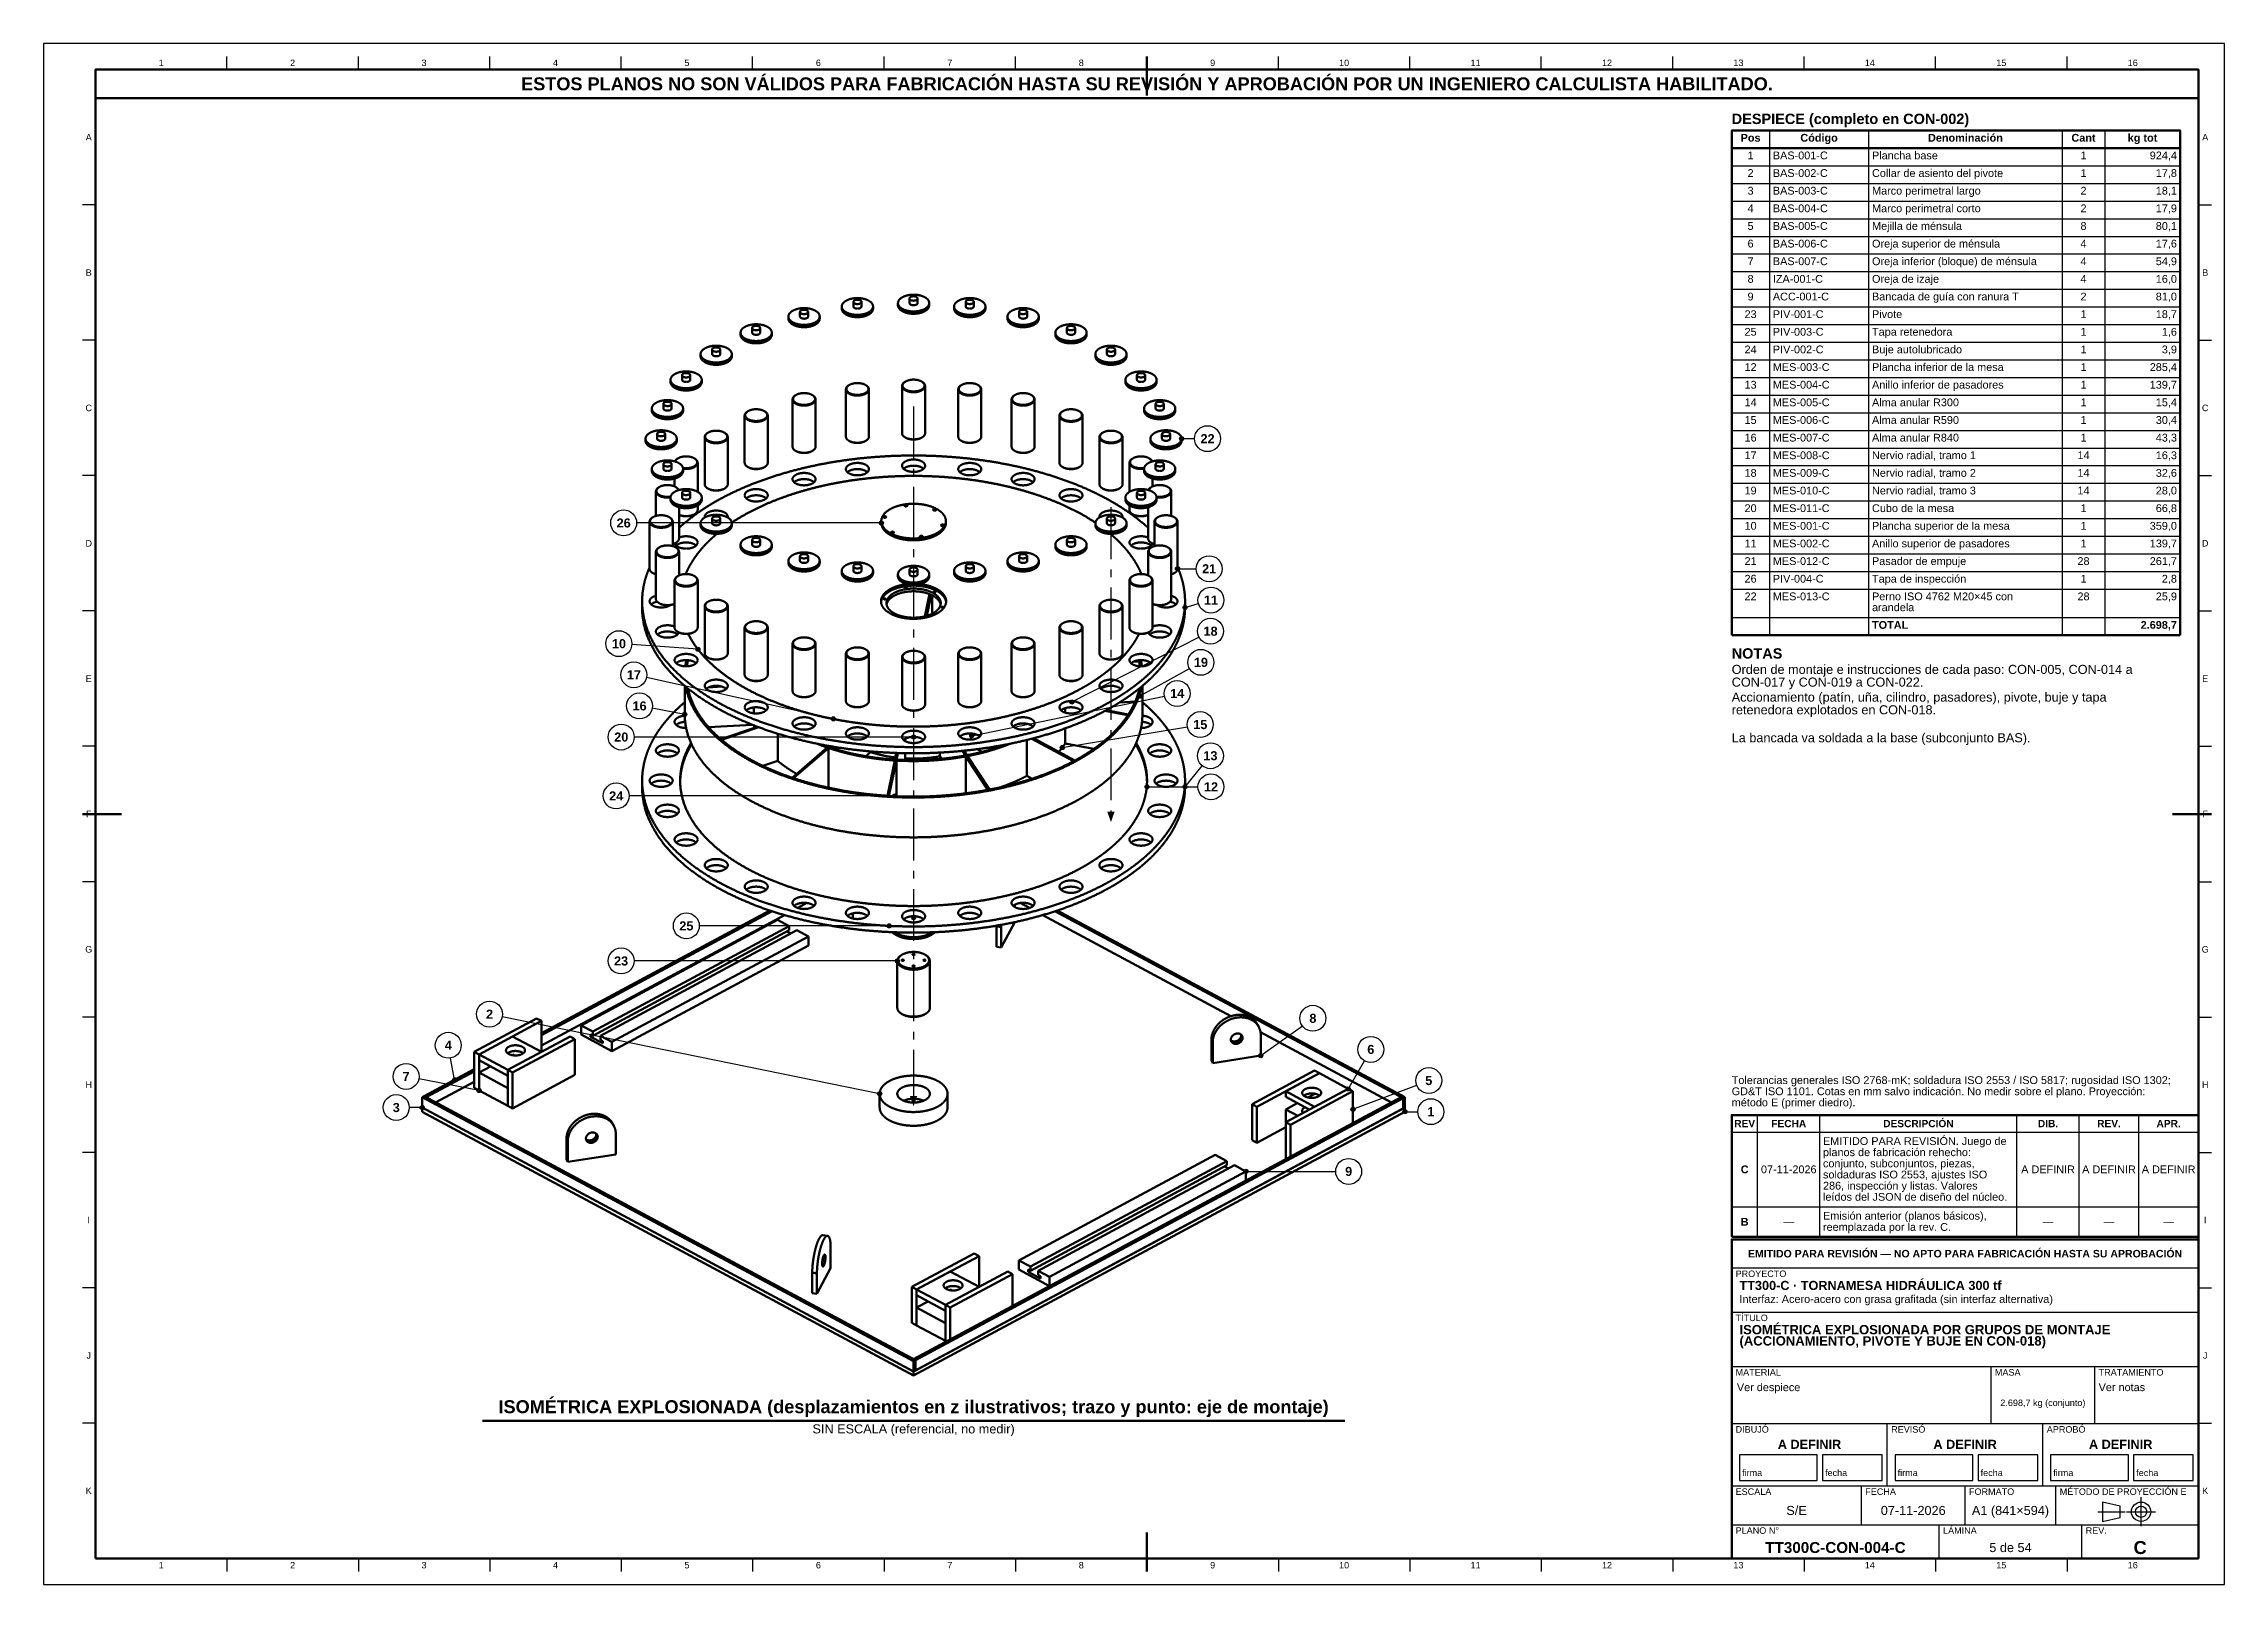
# Model space of a CAD drawing. Header units: millimetres. Extents: x 0 to 841, y 0 to 594.
import ezdxf
from ezdxf.enums import TextEntityAlignment as Align

# ---------------------------------------------------------------- set-up
doc = ezdxf.new("R2010")
doc.units = ezdxf.units.MM
doc.linetypes.add('EJE', pattern=[31, 20, -4, 3, -4])
for name, color, linetype, lineweight in [('ACH', 7, 'CONTINUOUS', 13), ('COTA', 7, 'CONTINUOUS', 25), ('EJE', 7, 'EJE', 25), ('FINA', 7, 'CONTINUOUS', 25), ('MARCO', 7, 'CONTINUOUS', 70), ('TXT', 7, 'CONTINUOUS', 25), ('VIS', 7, 'CONTINUOUS', 50)]:
    doc.layers.add(name, color=color, linetype=linetype, lineweight=lineweight)
doc.styles.add('STD', font='LiberationSans-Regular.ttf')
doc.styles.add('STDB', font='LiberationSans-Bold.ttf')

msp = doc.modelspace()

# ---------------------------------------------------------------- texts
at = {"layer": 'TXT'}
for s, height, style, p in [('1', 2.5, 'STD', (45.34, 586.6)), ('2', 2.5, 'STD', (96.03, 586.6)), ('3', 2.5, 'STD', (146.72, 586.6)), ('ESTOS PLANOS NO SON VÁLIDOS PARA FABRICACIÓN HASTA SU REVISIÓN Y APROBACIÓN POR UN INGENIERO CALCULISTA HABILITADO.', 5, 'STDB', (425.5, 578.5)), ('4', 2.5, 'STD', (197.41, 586.6)), ('5', 2.5, 'STD', (248.09, 586.6)), ('6', 2.5, 'STD', (298.78, 586.6)), ('7', 2.5, 'STD', (349.47, 586.6)), ('8', 2.5, 'STD', (400.16, 586.6)), ('9', 2.5, 'STD', (450.84, 586.6)), ('10', 2.5, 'STD', (501.53, 586.6)), ('11', 2.5, 'STD', (552.22, 586.6)), ('12', 2.5, 'STD', (602.91, 586.6)), ('13', 2.5, 'STD', (653.59, 586.6)), ('14', 2.5, 'STD', (704.28, 586.6)), ('15', 2.5, 'STD', (754.97, 586.6)), ('16', 2.5, 'STD', (805.66, 586.6)), ('A', 2.5, 'STD', (17.4, 557.91)), ('Pos', 3, 'STDB', (658.28, 557.7)), ('Código', 3, 'STDB', (684.69, 557.7)), ('Denominación', 3, 'STDB', (741.14, 557.7)), ('Cant', 3, 'STDB', (786.67, 557.7)), ('kg tot', 3, 'STDB', (809.43, 557.7)), ('A', 2.5, 'STD', (833.6, 557.91)), ('1', 3, 'STD', (658.28, 550.9)), ('1', 3, 'STD', (786.67, 550.9)), ('3', 3, 'STD', (658.28, 537.3)), ('2', 3, 'STD', (658.28, 544.1)), ('2', 3, 'STD', (786.67, 537.3)), ('1', 3, 'STD', (786.67, 544.1)), ('4', 3, 'STD', (658.28, 530.5)), ('2', 3, 'STD', (786.67, 530.5)), ('5', 3, 'STD', (658.28, 523.7)), ('8', 3, 'STD', (786.67, 523.7)), ('6', 3, 'STD', (658.28, 516.9)), ('4', 3, 'STD', (786.67, 516.9)), ('B', 2.5, 'STD', (17.4, 505.73)), ('8', 3, 'STD', (658.28, 503.3)), ('7', 3, 'STD', (658.28, 510.1)), ('4', 3, 'STD', (786.67, 510.1)), ('4', 3, 'STD', (786.67, 503.3)), ('B', 2.5, 'STD', (833.6, 505.73)), ('9', 3, 'STD', (658.28, 496.5)), ('2', 3, 'STD', (786.67, 496.5)), ('23', 3, 'STD', (658.28, 489.7)), ('1', 3, 'STD', (786.67, 489.7)), ('25', 3, 'STD', (658.28, 482.9)), ('1', 3, 'STD', (786.67, 482.9)), ('24', 3, 'STD', (658.28, 476.1)), ('1', 3, 'STD', (786.67, 476.1)), ('12', 3, 'STD', (658.28, 469.3)), ('13', 3, 'STD', (658.28, 462.5)), ('1', 3, 'STD', (786.67, 469.3)), ('1', 3, 'STD', (786.67, 462.5)), ('C', 2.5, 'STD', (17.4, 453.55)), ('14', 3, 'STD', (658.28, 455.7)), ('1', 3, 'STD', (786.67, 455.7)), ('C', 2.5, 'STD', (833.6, 453.55)), ('15', 3, 'STD', (658.28, 448.9)), ('1', 3, 'STD', (786.67, 448.9)), ('22', 3.5, 'STDB', (448.87, 441.71)), ('16', 3, 'STD', (658.28, 442.1)), ('1', 3, 'STD', (786.67, 442.1)), ('17', 3, 'STD', (658.28, 435.3)), ('18', 3, 'STD', (658.28, 428.5)), ('14', 3, 'STD', (786.67, 435.3)), ('14', 3, 'STD', (786.67, 428.5)), ('19', 3, 'STD', (658.28, 421.7)), ('14', 3, 'STD', (786.67, 421.7)), ('20', 3, 'STD', (658.28, 414.9)), ('1', 3, 'STD', (786.67, 414.9)), ('26', 3.5, 'STDB', (223.7, 409.21)), ('10', 3, 'STD', (658.28, 408.1)), ('1', 3, 'STD', (786.67, 408.1)), ('D', 2.5, 'STD', (17.4, 401.36)), ('21', 3, 'STD', (658.28, 394.5)), ('11', 3, 'STD', (658.28, 401.3)), ('28', 3, 'STD', (786.67, 394.5)), ('1', 3, 'STD', (786.67, 401.3)), ('D', 2.5, 'STD', (833.6, 401.36)), ('21', 3.5, 'STDB', (449.47, 391.55)), ('26', 3, 'STD', (658.28, 387.7)), ('1', 3, 'STD', (786.67, 387.7)), ('11', 3.5, 'STDB', (450.18, 379.47)), ('22', 3, 'STD', (658.28, 380.9)), ('28', 3, 'STD', (786.67, 380.9)), ('10', 3.5, 'STDB', (221.87, 362.67)), ('18', 3.5, 'STDB', (450.02, 367.47)), ('19', 3.5, 'STDB', (446.31, 355.47)), ('E', 2.5, 'STD', (17.4, 349.18)), ('17', 3.5, 'STDB', (227.64, 350.67)), ('14', 3.5, 'STDB', (437.16, 343.47)), ('E', 2.5, 'STD', (833.6, 349.18)), ('16', 3.5, 'STDB', (229.83, 338.67)), ('20', 3.5, 'STDB', (222.77, 326.67)), ('15', 3.5, 'STDB', (446.06, 331.47)), ('13', 3.5, 'STDB', (449.97, 319.47)), ('24', 3.5, 'STDB', (220.82, 303.96)), ('12', 3.5, 'STDB', (450.18, 307.47)), ('F', 2.5, 'STD', (17.4, 297)), ('F', 2.5, 'STD', (833.6, 297)), ('25', 3.5, 'STDB', (247.87, 253.86)), ('G', 2.5, 'STD', (17.4, 244.82)), ('G', 2.5, 'STD', (833.6, 244.82)), ('23', 3.5, 'STDB', (222.7, 240.35)), ('2', 3.5, 'STDB', (171.98, 219.83)), ('8', 3.5, 'STDB', (489.48, 218.24)), ('4', 3.5, 'STDB', (156.06, 207.83)), ('6', 3.5, 'STDB', (511.83, 206.24)), ('H', 2.5, 'STD', (17.4, 192.64)), ('7', 3.5, 'STDB', (139.78, 195.83)), ('5', 3.5, 'STDB', (534.18, 194.24)), ('H', 2.5, 'STD', (833.6, 192.64)), ('3', 3.5, 'STDB', (136, 183.83)), ('1', 3.5, 'STDB', (535, 182.24)), ('REV', 2.8, 'STDB', (656, 177.65)), ('FECHA', 2.8, 'STDB', (673, 177.65)), ('DESCRIPCIÓN', 2.8, 'STDB', (723, 177.65)), ('DIB.', 2.8, 'STDB', (773, 177.65)), ('REV.', 2.8, 'STDB', (796.5, 177.65)), ('APR.', 2.8, 'STDB', (819.5, 177.65)), ('9', 3.5, 'STDB', (503.28, 159.21)), ('C', 3, 'STDB', (656, 160)), ('07-11-2026', 3, 'STD', (673, 160)), ('A DEFINIR', 3, 'STD', (773, 160)), ('A DEFINIR', 3, 'STD', (796.5, 160)), ('A DEFINIR', 3, 'STD', (819.5, 160)), ('I', 2.5, 'STD', (17.4, 140.45)), ('B', 3, 'STDB', (656, 139.8)), ('—', 3, 'STD', (673, 139.8)), ('—', 3, 'STD', (773, 139.8)), ('—', 3, 'STD', (796.5, 139.8)), ('—', 3, 'STD', (819.5, 139.8)), ('I', 2.5, 'STD', (833.6, 140.45)), ('EMITIDO PARA REVISIÓN — NO APTO PARA FABRICACIÓN HASTA SU APROBACIÓN', 2.9, 'STDB', (741, 127.5)), ('J', 2.5, 'STD', (17.4, 88.27)), ('J', 2.5, 'STD', (833.6, 88.27)), ('2.698,7 kg (conjunto)', 2.5, 'STD', (771, 70)), ('A DEFINIR', 3.5, 'STDB', (681, 54)), ('A DEFINIR', 3.5, 'STDB', (741, 54)), ('A DEFINIR', 3.5, 'STDB', (801, 54)), ('K', 2.5, 'STD', (17.4, 36.09)), ('K', 2.5, 'STD', (833.6, 36.09)), ('S/E', 3.5, 'STD', (676, 28.5)), ('07-11-2026', 3.5, 'STD', (721, 28.5)), ('A1 (841×594)', 3.5, 'STD', (758.5, 28.5)), ('1', 2.5, 'STD', (45.34, 7.4)), ('2', 2.5, 'STD', (96.03, 7.4)), ('3', 2.5, 'STD', (146.72, 7.4)), ('4', 2.5, 'STD', (197.41, 7.4)), ('5', 2.5, 'STD', (248.09, 7.4)), ('6', 2.5, 'STD', (298.78, 7.4)), ('7', 2.5, 'STD', (349.47, 7.4)), ('8', 2.5, 'STD', (400.16, 7.4)), ('9', 2.5, 'STD', (450.84, 7.4)), ('10', 2.5, 'STD', (501.53, 7.4)), ('11', 2.5, 'STD', (552.22, 7.4)), ('12', 2.5, 'STD', (602.91, 7.4)), ('13', 2.5, 'STD', (653.59, 7.4)), ('TT300C-CON-004-C', 4.2, 'STDB', (691, 14.2)), ('14', 2.5, 'STD', (704.28, 7.4)), ('5 de 54', 3.5, 'STD', (758.5, 14.2)), ('15', 2.5, 'STD', (754.97, 7.4)), ('16', 2.5, 'STD', (805.66, 7.4)), ('C', 5, 'STDB', (808.5, 14.2))]:
    msp.add_text(s, height=height, dxfattribs=dict(at, style=style)).set_placement(p, align=Align.MIDDLE_CENTER)
for s, height, style, p in [('DESPIECE (completo en CON-002)', 4, 'STDB', (651, 567)), ('Orden de montaje e instrucciones de cada paso: CON-005, CON-014 a', 3.5, 'STD', (651, 354.5)), ('NOTAS', 4, 'STDB', (651, 360.9)), ('CON-017 y CON-019 a CON-022.', 3.5, 'STD', (651, 349.6)), ('Accionamiento (patín, uña, cilindro, pasadores), pivote, buje y tapa', 3.5, 'STD', (651, 343.82)), ('retenedora explotados en CON-018.', 3.5, 'STD', (651, 338.92)), ('La bancada va soldada a la base (subconjunto BAS).', 3.5, 'STD', (651, 328.15)), ('planos de fabricación rehecho:', 3, 'STD', (686.2, 168.1)), ('EMITIDO PARA REVISIÓN. Juego de', 3, 'STD', (686.2, 172.4)), ('conjunto, subconjuntos, piezas,', 3, 'STD', (686.2, 163.8)), ('soldaduras ISO 2553, ajustes ISO', 3, 'STD', (686.2, 159.5)), ('286, inspección y listas. Valores', 3, 'STD', (686.2, 155.2)), ('leídos del JSON de diseño del núcleo.', 3, 'STD', (686.2, 150.9)), ('Emisión anterior (planos básicos),', 3, 'STD', (686.2, 143.6)), ('reemplazada por la rev. C.', 3, 'STD', (686.2, 139.3)), ('PROYECTO', 2.5, 'STD', (652.5, 121)), ('TT300-C · TORNAMESA HIDRÁULICA 300 tf', 3.5, 'STDB', (654, 117)), ('Interfaz: Acero-acero con grasa grafitada (sin interfaz alternativa)', 3, 'STD', (654, 111.5)), ('TÍTULO', 2.5, 'STD', (652.5, 104)), ('ISOMÉTRICA EXPLOSIONADA POR GRUPOS DE MONTAJE', 3.6, 'STDB', (654, 100)), ('(ACCIONAMIENTO, PIVOTE Y BUJE EN CON-018)', 3.6, 'STDB', (654, 95.68)), ('MATERIAL', 2.5, 'STD', (652.5, 83)), ('Ver despiece', 3, 'STD', (653, 77.5)), ('MASA', 2.5, 'STD', (752.5, 83)), ('Ver notas', 3, 'STD', (792.5, 77.5)), ('TRATAMIENTO', 2.5, 'STD', (792.5, 83)), ('DIBUJÓ', 2.5, 'STD', (652.5, 61)), ('REVISÓ', 2.5, 'STD', (712.5, 61)), ('APROBÓ', 2.5, 'STD', (772.5, 61)), ('ESCALA', 2.5, 'STD', (652.5, 37)), ('FECHA', 2.5, 'STD', (702.5, 37)), ('FORMATO', 2.5, 'STD', (742.5, 37)), ('MÉTODO DE PROYECCIÓN E', 2.5, 'STD', (777.5, 37)), ('PLANO N°', 2.5, 'STD', (652.5, 22)), ('LÁMINA', 2.5, 'STD', (732.5, 22)), ('REV.', 2.5, 'STD', (787.5, 22))]:
    msp.add_text(s, height=height, dxfattribs=dict(at, style=style)).set_placement(p, align=Align.TOP_LEFT)
for s, style, p in [('BAS-001-C', 'STD', (666.87, 550.9)), ('Plancha base', 'STD', (705.11, 550.9)), ('BAS-002-C', 'STD', (666.87, 544.1)), ('BAS-003-C', 'STD', (666.87, 537.3)), ('Collar de asiento del pivote', 'STD', (705.11, 544.1)), ('Marco perimetral largo', 'STD', (705.11, 537.3)), ('BAS-004-C', 'STD', (666.87, 530.5)), ('Marco perimetral corto', 'STD', (705.11, 530.5)), ('BAS-005-C', 'STD', (666.87, 523.7)), ('Mejilla de ménsula', 'STD', (705.11, 523.7)), ('BAS-006-C', 'STD', (666.87, 516.9)), ('Oreja superior de ménsula', 'STD', (705.11, 516.9)), ('BAS-007-C', 'STD', (666.87, 510.1)), ('IZA-001-C', 'STD', (666.87, 503.3)), ('Oreja inferior (bloque) de ménsula', 'STD', (705.11, 510.1)), ('Oreja de izaje', 'STD', (705.11, 503.3)), ('ACC-001-C', 'STD', (666.87, 496.5)), ('Bancada de guía con ranura T', 'STD', (705.11, 496.5)), ('PIV-001-C', 'STD', (666.87, 489.7)), ('Pivote', 'STD', (705.11, 489.7)), ('PIV-003-C', 'STD', (666.87, 482.9)), ('Tapa retenedora', 'STD', (705.11, 482.9)), ('PIV-002-C', 'STD', (666.87, 476.1)), ('Buje autolubricado', 'STD', (705.11, 476.1)), ('MES-003-C', 'STD', (666.87, 469.3)), ('MES-004-C', 'STD', (666.87, 462.5)), ('Anillo inferior de pasadores', 'STD', (705.11, 462.5)), ('Plancha inferior de la mesa', 'STD', (705.11, 469.3)), ('MES-005-C', 'STD', (666.87, 455.7)), ('Alma anular R300', 'STD', (705.11, 455.7)), ('MES-006-C', 'STD', (666.87, 448.9)), ('Alma anular R590', 'STD', (705.11, 448.9)), ('MES-007-C', 'STD', (666.87, 442.1)), ('Alma anular R840', 'STD', (705.11, 442.1)), ('MES-008-C', 'STD', (666.87, 435.3)), ('MES-009-C', 'STD', (666.87, 428.5)), ('Nervio radial, tramo 1', 'STD', (705.11, 435.3)), ('Nervio radial, tramo 2', 'STD', (705.11, 428.5)), ('MES-010-C', 'STD', (666.87, 421.7)), ('Nervio radial, tramo 3', 'STD', (705.11, 421.7)), ('MES-011-C', 'STD', (666.87, 414.9)), ('Cubo de la mesa', 'STD', (705.11, 414.9)), ('MES-001-C', 'STD', (666.87, 408.1)), ('Plancha superior de la mesa', 'STD', (705.11, 408.1)), ('MES-002-C', 'STD', (666.87, 401.3)), ('MES-012-C', 'STD', (666.87, 394.5)), ('Anillo superior de pasadores', 'STD', (705.11, 401.3)), ('Pasador de empuje', 'STD', (705.11, 394.5)), ('PIV-004-C', 'STD', (666.87, 387.7)), ('Tapa de inspección', 'STD', (705.11, 387.7)), ('MES-013-C', 'STD', (666.87, 380.9)), ('Perno ISO 4762 M20×45 con', 'STD', (705.11, 380.9)), ('TOTAL', 'STDB', (705.11, 369.9)), ('arandela', 'STD', (705.11, 376.7))]:
    msp.add_text(s, height=3, dxfattribs=dict(at, style=style)).set_placement(p, align=Align.MIDDLE_LEFT)
for s, style, p in [('924,4', 'STD', (822.7, 550.9)), ('17,8', 'STD', (822.7, 544.1)), ('18,1', 'STD', (822.7, 537.3)), ('17,9', 'STD', (822.7, 530.5)), ('80,1', 'STD', (822.7, 523.7)), ('17,6', 'STD', (822.7, 516.9)), ('54,9', 'STD', (822.7, 510.1)), ('16,0', 'STD', (822.7, 503.3)), ('81,0', 'STD', (822.7, 496.5)), ('18,7', 'STD', (822.7, 489.7)), ('1,6', 'STD', (822.7, 482.9)), ('3,9', 'STD', (822.7, 476.1)), ('285,4', 'STD', (822.7, 469.3)), ('139,7', 'STD', (822.7, 462.5)), ('15,4', 'STD', (822.7, 455.7)), ('30,4', 'STD', (822.7, 448.9)), ('43,3', 'STD', (822.7, 442.1)), ('32,6', 'STD', (822.7, 428.5)), ('16,3', 'STD', (822.7, 435.3)), ('28,0', 'STD', (822.7, 421.7)), ('66,8', 'STD', (822.7, 414.9)), ('359,0', 'STD', (822.7, 408.1)), ('261,7', 'STD', (822.7, 394.5)), ('139,7', 'STD', (822.7, 401.3)), ('2,8', 'STD', (822.7, 387.7)), ('25,9', 'STD', (822.7, 380.9)), ('2.698,7', 'STDB', (822.7, 369.9))]:
    msp.add_text(s, height=3, dxfattribs=dict(at, style=style)).set_placement(p, align=Align.MIDDLE_RIGHT)
at = {"layer": 'TXT', "style": 'STD'}
for s, height, p in [('Tolerancias generales ISO 2768-mK; soldadura ISO 2553 / ISO 5817; rugosidad ISO 1302;', 3, (651, 192)), ('GD&T ISO 1101. Cotas en mm salvo indicación. No medir sobre el plano. Proyección:', 3, (651, 187.7)), ('método E (primer diedro).', 3, (651, 183.4)), ('firma', 2.5, (655, 41)), ('fecha', 2.5, (687, 41)), ('firma', 2.5, (715, 41)), ('fecha', 2.5, (747, 41)), ('firma', 2.5, (775, 41)), ('fecha', 2.5, (807, 41))]:
    msp.add_text(s, height=height, dxfattribs=at).set_placement(p, align=Align.BOTTOM_LEFT)
at = {"layer": 'TXT', "style": 'STDB'}
msp.add_text('ISOMÉTRICA EXPLOSIONADA (desplazamientos en z ilustrativos; trazo y punto: eje de montaje)', height=5, dxfattribs=at).set_placement((335.5, 64.5), align=Align.BOTTOM_CENTER)
at = {"layer": 'TXT', "style": 'STD'}
msp.add_text('SIN ESCALA (referencial, no medir)', height=3.5, dxfattribs=at).set_placement((335.5, 61.7), align=Align.TOP_CENTER)

# ---------------------------------------------------------------- hatches: boundary and pattern name
at = {"layer": 'ACH'}
h = msp.add_hatch(color=7, dxfattribs=at)
h.dxf.hatch_style = 1
h.paths.add_polyline_path([(439.67, 441.71), (439.44, 442.27), (438.87, 442.51), (438.31, 442.27), (438.07, 441.71), (438.31, 441.14), (438.87, 440.91), (439.44, 441.14)])
h = msp.add_hatch(color=7, dxfattribs=at)
h.dxf.hatch_style = 1
h.paths.add_polyline_path([(323.84, 409.21), (323.61, 409.77), (323.04, 410.01), (322.48, 409.77), (322.24, 409.21), (322.48, 408.64), (323.04, 408.41), (323.61, 408.64)])
h = msp.add_hatch(color=7, dxfattribs=at)
h.dxf.hatch_style = 1
h.paths.add_polyline_path([(438.1, 391.55), (437.87, 392.11), (437.3, 392.35), (436.74, 392.11), (436.5, 391.55), (436.74, 390.98), (437.3, 390.75), (437.87, 390.98)])
h = msp.add_hatch(color=7, dxfattribs=at)
h.dxf.hatch_style = 1
h.paths.add_polyline_path([(440.98, 376.62), (440.75, 377.19), (440.18, 377.42), (439.62, 377.19), (439.38, 376.62), (439.62, 376.05), (440.18, 375.82), (440.75, 376.05)])
h = msp.add_hatch(color=7, dxfattribs=at)
h.dxf.hatch_style = 1
h.paths.add_polyline_path([(253.13, 360.51), (252.89, 361.07), (252.33, 361.31), (251.76, 361.07), (251.53, 360.51), (251.76, 359.94), (252.33, 359.71), (252.89, 359.94)])
h = msp.add_hatch(color=7, dxfattribs=at)
h.dxf.hatch_style = 1
h.paths.add_polyline_path([(397.33, 340.2), (397.09, 340.76), (396.53, 341), (395.96, 340.76), (395.73, 340.2), (395.96, 339.63), (396.53, 339.4), (397.09, 339.63)])
h = msp.add_hatch(color=7, dxfattribs=at)
h.dxf.hatch_style = 1
h.paths.add_polyline_path([(423.4, 342.4), (423.17, 342.96), (422.6, 343.2), (422.04, 342.96), (421.8, 342.4), (422.04, 341.83), (422.6, 341.6), (423.17, 341.83)])
h = msp.add_hatch(color=7, dxfattribs=at)
h.dxf.hatch_style = 1
h.paths.add_polyline_path([(248.05, 335.38), (247.82, 335.94), (247.25, 336.18), (246.69, 335.94), (246.45, 335.38), (246.69, 334.81), (247.25, 334.58), (247.82, 334.81)])
h = msp.add_hatch(color=7, dxfattribs=at)
h.dxf.hatch_style = 1
h.paths.add_polyline_path([(305.37, 333.68), (305.14, 334.24), (304.57, 334.48), (304.01, 334.24), (303.77, 333.68), (304.01, 333.11), (304.57, 332.88), (305.14, 333.11)])
h = msp.add_hatch(color=7, dxfattribs=at)
h.dxf.hatch_style = 1
h.paths.add_polyline_path([(336.3, 326.67), (336.07, 327.23), (335.5, 327.47), (334.93, 327.23), (334.7, 326.67), (334.93, 326.1), (335.5, 325.87), (336.07, 326.1)])
h = msp.add_hatch(color=7, dxfattribs=at)
h.dxf.hatch_style = 1
h.paths.add_polyline_path([(358.73, 327.18), (358.49, 327.74), (357.93, 327.98), (357.36, 327.74), (357.13, 327.18), (357.36, 326.61), (357.93, 326.38), (358.49, 326.61)])
h = msp.add_hatch(color=7, dxfattribs=at)
h.dxf.hatch_style = 1
h.paths.add_polyline_path([(393.65, 322.62), (393.42, 323.19), (392.85, 323.42), (392.29, 323.19), (392.05, 322.62), (392.29, 322.06), (392.85, 321.82), (393.42, 322.06)])
h = msp.add_hatch(color=7, dxfattribs=at)
h.dxf.hatch_style = 1
h.paths.add_polyline_path([(329.05, 303.96), (328.81, 304.53), (328.25, 304.76), (327.68, 304.53), (327.45, 303.96), (327.68, 303.39), (328.25, 303.16), (328.81, 303.39)])
h = msp.add_hatch(color=7, dxfattribs=at)
h.dxf.hatch_style = 1
h.paths.add_polyline_path([(426.33, 307.47), (426.09, 308.04), (425.53, 308.27), (424.96, 308.04), (424.73, 307.47), (424.96, 306.9), (425.53, 306.67), (426.09, 306.9)])
h = msp.add_hatch(color=7, dxfattribs=at)
h.dxf.hatch_style = 1
h.paths.add_polyline_path([(440.98, 307.47), (440.75, 308.04), (440.18, 308.27), (439.62, 308.04), (439.38, 307.47), (439.62, 306.9), (440.18, 306.67), (440.75, 306.9)])
h = msp.add_hatch(color=7, dxfattribs=at)
h.dxf.hatch_style = 1
h.paths.add_polyline_path([(326.88, 253.86), (326.64, 254.43), (326.08, 254.66), (325.51, 254.43), (325.28, 253.86), (325.51, 253.3), (326.08, 253.06), (326.64, 253.3)])
h = msp.add_hatch(color=7, dxfattribs=at)
h.dxf.hatch_style = 1
h.paths.add_polyline_path([(330.02, 240.35), (329.78, 240.92), (329.22, 241.15), (328.65, 240.92), (328.42, 240.35), (328.65, 239.78), (329.22, 239.55), (329.78, 239.78)])
h = msp.add_hatch(color=7, dxfattribs=at)
h.dxf.hatch_style = 1
h.paths.add_polyline_path([(470.18, 203.84), (469.94, 204.4), (469.38, 204.64), (468.81, 204.4), (468.58, 203.84), (468.81, 203.27), (469.38, 203.04), (469.94, 203.27)])
h = msp.add_hatch(color=7, dxfattribs=at)
h.dxf.hatch_style = 1
h.paths.add_polyline_path([(159.3, 194.51), (159.06, 195.07), (158.5, 195.31), (157.93, 195.07), (157.7, 194.51), (157.93, 193.94), (158.5, 193.71), (159.06, 193.94)])
h = msp.add_hatch(color=7, dxfattribs=at)
h.dxf.hatch_style = 1
h.paths.add_polyline_path([(168.71, 190.42), (168.47, 190.99), (167.91, 191.22), (167.34, 190.99), (167.11, 190.42), (167.34, 189.85), (167.91, 189.62), (168.47, 189.85)])
h = msp.add_hatch(color=7, dxfattribs=at)
h.dxf.hatch_style = 1
h.paths.add_polyline_path([(323.21, 189.13), (322.98, 189.69), (322.41, 189.93), (321.85, 189.69), (321.61, 189.13), (321.85, 188.56), (322.41, 188.33), (322.98, 188.56)])
h = msp.add_hatch(color=7, dxfattribs=at)
h.dxf.hatch_style = 1
h.paths.add_polyline_path([(503.89, 190.96), (503.66, 191.53), (503.09, 191.76), (502.53, 191.53), (502.29, 190.96), (502.53, 190.4), (503.09, 190.16), (503.66, 190.4)])
h = msp.add_hatch(color=7, dxfattribs=at)
h.dxf.hatch_style = 1
h.paths.add_polyline_path([(146.8, 183.83), (146.57, 184.39), (146, 184.63), (145.44, 184.39), (145.2, 183.83), (145.44, 183.26), (146, 183.03), (146.57, 183.26)])
h = msp.add_hatch(color=7, dxfattribs=at)
h.dxf.hatch_style = 1
h.paths.add_polyline_path([(505.74, 183.18), (505.51, 183.74), (504.94, 183.98), (504.38, 183.74), (504.14, 183.18), (504.38, 182.61), (504.94, 182.38), (505.51, 182.61)])
h = msp.add_hatch(color=7, dxfattribs=at)
h.dxf.hatch_style = 1
h.paths.add_polyline_path([(525.8, 182.24), (525.56, 182.8), (525, 183.04), (524.43, 182.8), (524.2, 182.24), (524.43, 181.67), (525, 181.44), (525.56, 181.67)])
h = msp.add_hatch(color=7, dxfattribs=at)
h.dxf.hatch_style = 1
h.paths.add_polyline_path([(464.48, 159.21), (464.24, 159.77), (463.68, 160.01), (463.11, 159.77), (462.88, 159.21), (463.11, 158.64), (463.68, 158.41), (464.24, 158.64)])

# ---------------------------------------------------------------- linework, layer by layer
at = {"layer": 'COTA'}
for p, q in [((438.87, 441.71), (443.87, 441.71)), ((323.04, 409.21), (228.7, 409.21)), ((437.3, 391.55), (444.47, 391.55)), ((440.18, 376.62), (445.37, 378.1)), ((252.33, 360.51), (226.86, 362.31)), ((396.53, 340.2), (445.56, 365.2)), ((304.57, 333.68), (232.52, 349.59)), ((422.6, 342.4), (441.93, 353.06)), ((247.25, 335.38), (234.74, 337.74)), ((357.93, 327.18), (432.26, 342.46)), ((392.85, 322.62), (441.13, 330.65)), ((335.5, 326.67), (227.77, 326.67)), ((440.18, 307.47), (446.81, 315.59)), ((328.25, 303.96), (225.82, 303.96)), ((425.53, 307.47), (445.18, 307.47)), ((326.08, 253.86), (252.87, 253.86)), ((329.22, 240.35), (227.7, 240.35)), ((322.41, 189.13), (176.88, 218.83)), ((469.38, 203.84), (485.42, 215.33)), ((158.5, 194.51), (156.96, 202.91)), ((503.09, 190.96), (509.35, 201.9)), ((167.91, 190.42), (144.69, 194.88)), ((504.94, 183.18), (529.51, 192.47)), ((146, 183.83), (141, 183.83)), ((525, 182.24), (530, 182.24)), ((463.68, 159.21), (498.28, 159.21))]:
    msp.add_line(p, q, dxfattribs=at)
for centre in [(438.87, 441.71), (323.04, 409.21), (437.3, 391.55), (440.18, 376.62), (252.33, 360.51), (396.53, 340.2), (422.6, 342.4), (247.25, 335.38), (304.57, 333.68), (335.5, 326.67), (357.93, 327.18), (392.85, 322.62), (328.25, 303.96), (425.53, 307.47), (440.18, 307.47), (326.08, 253.86), (329.22, 240.35), (469.38, 203.84), (158.5, 194.51), (167.91, 190.42), (322.41, 189.13), (503.09, 190.96), (146, 183.83), (504.94, 183.18), (525, 182.24), (463.68, 159.21)]:
    msp.add_circle(centre, 0.8, dxfattribs=at)
for points in [[(411.61, 293.87), (413.01, 297.87), (410.21, 297.87)], [(335.5, 184.27), (336.9, 188.27), (334.1, 188.27)]]:
    msp.add_solid(points, dxfattribs=at)
at = {"layer": 'EJE'}
for p, q in [((335.5, 454.07), (335.5, 184.27)), ((411.61, 415.3), (411.61, 293.87)), ((792.14, 28), (802.68, 28)), ((803.3, 28), (814.46, 28)), ((808.88, 22.42), (808.88, 33.58))]:
    msp.add_line(p, q, dxfattribs=at)
at = {"layer": 'FINA'}
for p, q in [((70.69, 584), (70.69, 589)), ((121.38, 584), (121.38, 589)), ((172.06, 584), (172.06, 589)), ((222.75, 584), (222.75, 589)), ((273.44, 584), (273.44, 589)), ((324.12, 584), (324.12, 589)), ((374.81, 584), (374.81, 589)), ((425.5, 584), (425.5, 589)), ((476.19, 584), (476.19, 589)), ((526.88, 584), (526.88, 589)), ((577.56, 584), (577.56, 589)), ((628.25, 584), (628.25, 589)), ((678.94, 584), (678.94, 589)), ((729.62, 584), (729.62, 589)), ((780.31, 584), (780.31, 589)), ((665.57, 560.5), (665.57, 365.9)), ((703.81, 560.5), (703.81, 365.9)), ((778.47, 560.5), (778.47, 365.9)), ((794.86, 560.5), (794.86, 365.9)), ((651, 553.7), (824, 553.7)), ((651, 546.9), (824, 546.9)), ((651, 540.1), (824, 540.1)), ((20, 531.82), (15, 531.82)), ((651, 533.3), (824, 533.3)), ((831, 531.82), (836, 531.82)), ((651, 526.5), (824, 526.5)), ((651, 519.7), (824, 519.7)), ((651, 512.9), (824, 512.9)), ((651, 506.1), (824, 506.1)), ((651, 499.3), (824, 499.3)), ((651, 492.5), (824, 492.5)), ((20, 479.64), (15, 479.64)), ((651, 485.7), (824, 485.7)), ((831, 479.64), (836, 479.64)), ((651, 478.9), (824, 478.9)), ((651, 472.1), (824, 472.1)), ((651, 465.3), (824, 465.3)), ((651, 458.5), (824, 458.5)), ((651, 451.7), (824, 451.7)), ((651, 444.9), (824, 444.9)), ((651, 438.1), (824, 438.1)), ((651, 431.3), (824, 431.3)), ((20, 427.45), (15, 427.45)), ((651, 424.5), (824, 424.5)), ((831, 427.45), (836, 427.45)), ((651, 417.7), (824, 417.7)), ((651, 410.9), (824, 410.9)), ((651, 404.1), (824, 404.1)), ((651, 397.3), (824, 397.3)), ((651, 390.5), (824, 390.5)), ((651, 383.7), (824, 383.7)), ((20, 375.27), (15, 375.27)), ((651, 372.7), (824, 372.7)), ((831, 375.27), (836, 375.27)), ((20, 323.09), (15, 323.09)), ((831, 323.09), (836, 323.09)), ((20, 270.91), (15, 270.91)), ((831, 270.91), (836, 270.91)), ((20, 218.73), (15, 218.73)), ((831, 218.73), (836, 218.73)), ((661, 134), (661, 180.9)), ((685, 134), (685, 180.9)), ((761, 134), (761, 180.9)), ((785, 134), (785, 180.9)), ((808, 134), (808, 180.9)), ((651, 174.4), (831, 174.4)), ((20, 166.55), (15, 166.55)), ((831, 166.55), (836, 166.55)), ((651, 145.6), (831, 145.6)), ((651, 134), (831, 134)), ((651, 133), (831, 133)), ((651, 122), (831, 122)), ((20, 114.36), (15, 114.36)), ((831, 114.36), (836, 114.36)), ((651, 105), (831, 105)), ((651, 84), (831, 84)), ((751, 62), (751, 84)), ((791, 62), (791, 84)), ((20, 62.18), (15, 62.18)), ((651, 62), (831, 62)), ((711, 38), (711, 62)), ((771, 38), (771, 62)), ((831, 62.18), (836, 62.18)), ((651, 38), (831, 38)), ((701, 23), (701, 38)), ((741, 23), (741, 38)), ((776, 23), (776, 38)), ((651, 23), (831, 23)), ((731, 10), (731, 23)), ((786, 10), (786, 23)), ((70.69, 10), (70.69, 5)), ((121.38, 10), (121.38, 5)), ((172.06, 10), (172.06, 5)), ((222.75, 10), (222.75, 5)), ((273.44, 10), (273.44, 5)), ((324.12, 10), (324.12, 5)), ((374.81, 10), (374.81, 5)), ((425.5, 10), (425.5, 5)), ((476.19, 10), (476.19, 5)), ((526.88, 10), (526.88, 5)), ((577.56, 10), (577.56, 5)), ((628.25, 10), (628.25, 5)), ((678.94, 10), (678.94, 5)), ((729.62, 10), (729.62, 5)), ((780.31, 10), (780.31, 5))]:
    msp.add_line(p, q, dxfattribs=at)
for points in [[(0, 0), (841, 0), (841, 594), (0, 594)], [(654, 40), (684, 40), (684, 50), (654, 50)], [(686, 40), (709, 40), (709, 50), (686, 50)], [(714, 40), (744, 40), (744, 50), (714, 50)], [(746, 40), (769, 40), (769, 50), (746, 50)], [(774, 40), (804, 40), (804, 50), (774, 50)], [(806, 40), (829, 40), (829, 50), (806, 50)], [(794, 24.28), (800.82, 25.83), (800.82, 30.17), (794, 31.72)]]:
    msp.add_lwpolyline(points, close=True, dxfattribs=at)
for centre, radius in [((448.87, 441.71), 5), ((223.7, 409.21), 5), ((449.47, 391.55), 5), ((450.18, 379.47), 5), ((450.02, 367.47), 5), ((221.87, 362.67), 5), ((227.64, 350.67), 5), ((446.31, 355.47), 5), ((437.16, 343.47), 5), ((229.83, 338.67), 5), ((446.06, 331.47), 5), ((222.77, 326.67), 5), ((449.97, 319.47), 5), ((450.18, 307.47), 5), ((220.82, 303.96), 5), ((247.87, 253.86), 5), ((222.7, 240.35), 5), ((171.98, 219.83), 5), ((489.48, 218.24), 5), ((156.06, 207.83), 5), ((511.83, 206.24), 5), ((139.78, 195.83), 5), ((534.18, 194.24), 5), ((136, 183.83), 5), ((535, 182.24), 5), ((503.28, 159.21), 5), ((808.88, 28), 3.72), ((808.88, 28), 2.17)]:
    msp.add_circle(centre, radius, dxfattribs=at)
at = {"layer": 'MARCO'}
for p, q in [((425.5, 589), (425.5, 574)), ((15, 297), (30, 297)), ((836, 297), (821, 297)), ((425.5, 5), (425.5, 20))]:
    msp.add_line(p, q, dxfattribs=at)
for points in [[(20, 10), (831, 10), (831, 584), (20, 584)], [(20, 573), (831, 573), (831, 584), (20, 584)], [(651, 134), (831, 134), (831, 180.9), (651, 180.9)], [(651, 10), (831, 10), (831, 133), (651, 133)]]:
    msp.add_lwpolyline(points, close=True, dxfattribs=at)
at = {"layer": 'VIS'}
for p, q in [((651, 560.5), (651, 365.9)), ((824, 560.5), (824, 365.9)), ((651, 365.9), (824, 365.9)), ((169.2, 63.1), (501.8, 63.1))]:
    msp.add_line(p, q, dxfattribs=at)
msp.add_lwpolyline([(651, 553.7), (824, 553.7), (824, 560.5), (651, 560.5)], close=True, dxfattribs=at)
for points in [[(341.52, 493.98), (341.52, 494.1), (341.5, 494.22), (341.48, 494.34), (341.45, 494.45), (341.42, 494.57), (341.37, 494.68), (341.32, 494.79), (341.27, 494.9), (341.21, 495), (341.14, 495.11), (341.07, 495.2), (340.99, 495.3), (340.92, 495.39), (340.83, 495.48), (340.75, 495.56), (340.66, 495.64), (340.57, 495.72), (340.47, 495.8), (340.38, 495.87), (340.28, 495.94), (340.18, 496.01), (340.08, 496.08), (339.97, 496.14), (339.87, 496.2), (339.76, 496.26), (339.66, 496.31), (339.55, 496.37), (339.44, 496.42), (339.33, 496.47), (339.22, 496.52), (339.11, 496.56), (338.99, 496.61), (338.88, 496.65), (338.77, 496.69), (338.65, 496.73), (338.54, 496.77), (338.42, 496.8), (338.31, 496.84), (338.19, 496.87), (338.07, 496.9), (337.96, 496.93), (337.84, 496.96), (337.72, 496.98), (337.6, 497.01), (337.48, 497.03), (337.36, 497.05), (337.24, 497.07), (337.13, 497.09), (337.01, 497.11), (336.89, 497.12), (336.77, 497.14), (336.65, 497.15), (336.53, 497.16), (336.41, 497.17), (336.28, 497.18), (336.16, 497.19), (336.04, 497.2), (335.92, 497.2), (335.8, 497.21), (335.68, 497.21), (335.56, 497.21), (335.44, 497.21), (335.32, 497.21), (335.2, 497.21), (335.08, 497.2), (334.96, 497.2), (334.84, 497.19), (334.72, 497.18), (334.59, 497.17), (334.47, 497.16), (334.35, 497.15), (334.23, 497.14), (334.11, 497.12), (333.99, 497.11), (333.87, 497.09), (333.76, 497.07), (333.64, 497.05), (333.52, 497.03), (333.4, 497.01), (333.28, 496.98), (333.16, 496.96), (333.04, 496.93), (332.93, 496.9), (332.81, 496.87), (332.69, 496.84), (332.58, 496.8), (332.46, 496.77), (332.35, 496.73), (332.23, 496.69), (332.12, 496.65), (332.01, 496.61), (331.89, 496.56), (331.78, 496.52), (331.67, 496.47), (331.56, 496.42), (331.45, 496.37), (331.34, 496.31), (331.24, 496.26), (331.13, 496.2), (331.03, 496.14), (330.92, 496.08), (330.82, 496.01), (330.72, 495.94), (330.62, 495.87), (330.53, 495.8), (330.43, 495.72), (330.34, 495.64), (330.25, 495.56), (330.17, 495.48), (330.08, 495.39), (330.01, 495.3), (329.93, 495.2), (329.86, 495.11), (329.79, 495), (329.73, 494.9), (329.68, 494.79), (329.63, 494.68), (329.58, 494.57), (329.55, 494.45), (329.52, 494.34), (329.5, 494.22), (329.48, 494.1), (329.48, 493.98)], [(337.07, 495.74), (337.05, 495.86), (337.01, 495.98), (336.94, 496.08), (336.86, 496.17), (336.77, 496.24), (336.67, 496.31), (336.56, 496.37), (336.45, 496.42), (336.33, 496.46), (336.22, 496.49), (336.1, 496.52), (335.98, 496.55), (335.86, 496.56), (335.74, 496.58), (335.62, 496.58), (335.5, 496.59), (335.38, 496.58), (335.26, 496.58), (335.14, 496.56), (335.02, 496.55), (334.9, 496.52), (334.78, 496.49), (334.67, 496.46), (334.55, 496.42), (334.44, 496.37), (334.33, 496.31), (334.23, 496.24), (334.14, 496.17), (334.06, 496.08), (333.99, 495.98), (333.95, 495.86), (333.93, 495.74)], [(299.28, 488.8), (299.27, 488.92), (299.26, 489.04), (299.24, 489.16), (299.21, 489.28), (299.18, 489.39), (299.13, 489.51), (299.08, 489.62), (299.03, 489.72), (298.97, 489.83), (298.9, 489.93), (298.83, 490.03), (298.75, 490.12), (298.67, 490.21), (298.59, 490.3), (298.51, 490.39), (298.42, 490.47), (298.33, 490.55), (298.23, 490.62), (298.14, 490.7), (298.04, 490.77), (297.94, 490.83), (297.84, 490.9), (297.73, 490.96), (297.63, 491.02), (297.52, 491.08), (297.42, 491.14), (297.31, 491.19), (297.2, 491.24), (297.09, 491.29), (296.98, 491.34), (296.87, 491.39), (296.75, 491.43), (296.64, 491.48), (296.53, 491.52), (296.41, 491.55), (296.3, 491.59), (296.18, 491.63), (296.07, 491.66), (295.95, 491.69), (295.83, 491.72), (295.71, 491.75), (295.6, 491.78), (295.48, 491.81), (295.36, 491.83), (295.24, 491.85), (295.12, 491.87), (295, 491.89), (294.88, 491.91), (294.77, 491.93), (294.65, 491.95), (294.53, 491.96), (294.41, 491.97), (294.29, 491.99), (294.16, 492), (294.04, 492.01), (293.92, 492.01), (293.8, 492.02), (293.68, 492.03), (293.56, 492.03), (293.44, 492.03), (293.32, 492.03), (293.2, 492.03), (293.08, 492.03), (292.96, 492.03), (292.84, 492.03), (292.72, 492.02), (292.6, 492.01), (292.47, 492.01), (292.35, 492), (292.23, 491.99), (292.11, 491.97), (291.99, 491.96), (291.87, 491.95), (291.75, 491.93), (291.63, 491.91), (291.51, 491.89), (291.4, 491.87), (291.28, 491.85), (291.16, 491.83), (291.04, 491.81), (290.92, 491.78), (290.8, 491.75), (290.69, 491.72), (290.57, 491.69), (290.45, 491.66), (290.34, 491.63), (290.22, 491.59), (290.11, 491.55), (289.99, 491.52), (289.88, 491.48), (289.77, 491.43), (289.65, 491.39), (289.54, 491.34), (289.43, 491.29), (289.32, 491.24), (289.21, 491.19), (289.1, 491.14), (289, 491.08), (288.89, 491.02), (288.79, 490.96), (288.68, 490.9), (288.58, 490.83), (288.48, 490.77), (288.38, 490.7), (288.29, 490.62), (288.19, 490.55), (288.1, 490.47), (288.01, 490.39), (287.93, 490.3), (287.84, 490.21), (287.77, 490.12), (287.69, 490.03), (287.62, 489.93), (287.55, 489.83), (287.49, 489.72), (287.44, 489.62), (287.39, 489.51), (287.34, 489.39), (287.31, 489.28), (287.28, 489.16), (287.26, 489.04), (287.24, 488.92), (287.24, 488.8)], [(287.24, 488.8), (287.24, 488.68), (287.26, 488.56), (287.28, 488.44), (287.31, 488.32), (287.34, 488.21), (287.39, 488.1), (287.43, 487.99), (287.49, 487.88), (287.55, 487.78), (287.62, 487.67), (287.69, 487.58), (287.76, 487.48), (287.84, 487.39), (287.93, 487.3), (288.01, 487.22), (288.1, 487.14), (288.19, 487.06), (288.29, 486.98), (288.38, 486.91), (288.48, 486.84), (288.58, 486.77), (288.68, 486.7), (288.78, 486.64), (288.89, 486.58), (288.99, 486.52), (289.1, 486.46), (289.21, 486.41), (289.32, 486.36), (289.43, 486.31), (289.54, 486.26), (289.65, 486.22), (289.76, 486.17), (289.88, 486.13), (289.99, 486.09), (290.1, 486.05), (290.22, 486.01), (290.33, 485.98), (290.45, 485.94), (290.57, 485.91), (290.68, 485.88), (290.8, 485.85), (290.92, 485.82), (291.04, 485.8), (291.15, 485.77), (291.27, 485.75), (291.39, 485.73), (291.51, 485.71), (291.63, 485.69), (291.75, 485.67), (291.87, 485.66), (291.99, 485.64), (292.11, 485.63), (292.23, 485.62), (292.35, 485.61), (292.47, 485.6), (292.59, 485.59), (292.71, 485.58), (292.83, 485.58), (292.95, 485.57), (293.07, 485.57), (293.19, 485.57), (293.31, 485.57), (293.44, 485.57), (293.56, 485.57), (293.68, 485.58), (293.8, 485.58), (293.92, 485.59), (294.04, 485.6), (294.16, 485.61), (294.28, 485.62), (294.4, 485.63), (294.52, 485.64), (294.64, 485.66), (294.76, 485.67), (294.88, 485.69), (295, 485.71), (295.12, 485.73), (295.24, 485.75), (295.35, 485.77), (295.47, 485.8), (295.59, 485.82), (295.71, 485.85), (295.83, 485.88), (295.94, 485.91), (296.06, 485.94), (296.17, 485.97), (296.29, 486.01), (296.41, 486.05), (296.52, 486.08), (296.63, 486.13), (296.75, 486.17), (296.86, 486.21), (296.97, 486.26), (297.08, 486.3), (297.19, 486.35), (297.3, 486.41), (297.41, 486.46), (297.52, 486.52)], [(287.24, 488.8), (287.24, 487.92)], [(287.24, 487.92), (287.24, 487.8), (287.26, 487.68), (287.28, 487.56), (287.31, 487.44), (287.34, 487.33), (287.39, 487.21), (287.43, 487.1), (287.49, 487), (287.55, 486.89), (287.62, 486.79), (287.69, 486.69), (287.76, 486.6), (287.84, 486.51), (287.93, 486.42), (288.01, 486.33), (288.1, 486.25), (288.19, 486.17), (288.29, 486.1), (288.38, 486.02), (288.48, 485.95), (288.58, 485.89), (288.68, 485.82), (288.78, 485.76), (288.89, 485.7), (288.99, 485.64), (289.1, 485.58), (289.21, 485.53), (289.32, 485.48), (289.43, 485.43), (289.54, 485.38), (289.65, 485.33), (289.76, 485.29), (289.88, 485.25), (289.99, 485.21), (290.1, 485.17), (290.22, 485.13), (290.33, 485.09), (290.45, 485.06), (290.57, 485.03), (290.68, 485), (290.8, 484.97), (290.92, 484.94), (291.04, 484.92), (291.15, 484.89), (291.27, 484.87), (291.39, 484.85), (291.51, 484.83), (291.63, 484.81), (291.75, 484.79), (291.87, 484.77), (291.99, 484.76), (292.11, 484.75), (292.23, 484.73), (292.35, 484.72), (292.47, 484.71), (292.59, 484.71), (292.71, 484.7), (292.83, 484.69), (292.95, 484.69), (293.07, 484.69), (293.19, 484.69), (293.31, 484.69), (293.44, 484.69), (293.56, 484.69), (293.68, 484.69), (293.8, 484.7), (293.92, 484.71), (294.04, 484.71), (294.16, 484.72), (294.28, 484.73), (294.4, 484.74), (294.52, 484.76), (294.64, 484.77), (294.76, 484.79), (294.88, 484.81), (295, 484.82), (295.12, 484.84), (295.24, 484.87), (295.35, 484.89), (295.47, 484.91), (295.59, 484.94), (295.71, 484.97), (295.83, 484.99), (295.94, 485.03), (296.06, 485.06), (296.17, 485.09), (296.29, 485.13), (296.41, 485.16), (296.52, 485.2), (296.63, 485.24), (296.75, 485.28), (296.86, 485.33), (296.97, 485.37), (297.08, 485.42), (297.19, 485.47), (297.3, 485.52), (297.41, 485.58), (297.52, 485.63)], [(294.83, 490.57), (294.81, 490.69), (294.77, 490.8), (294.7, 490.9), (294.62, 490.99), (294.53, 491.07), (294.42, 491.13), (294.32, 491.19), (294.21, 491.24), (294.09, 491.28), (293.98, 491.32), (293.86, 491.35), (293.74, 491.37), (293.62, 491.39), (293.5, 491.4), (293.38, 491.41), (293.26, 491.41), (293.14, 491.41), (293.02, 491.4), (292.9, 491.39), (292.78, 491.37), (292.66, 491.35), (292.54, 491.32), (292.42, 491.28), (292.31, 491.24), (292.2, 491.19), (292.09, 491.13), (291.99, 491.07), (291.9, 490.99), (291.82, 490.9), (291.75, 490.8), (291.71, 490.69), (291.69, 490.57)], [(291.69, 490.57), (291.71, 490.45), (291.75, 490.33), (291.82, 490.23), (291.91, 490.14), (292, 490.06), (292.11, 490), (292.22, 489.94), (292.33, 489.89), (292.44, 489.85), (292.56, 489.81), (292.68, 489.78), (292.8, 489.76), (292.93, 489.74), (293.05, 489.73), (293.17, 489.73), (293.3, 489.72), (293.42, 489.73), (293.54, 489.74), (293.67, 489.75), (293.79, 489.77), (293.91, 489.8), (294.03, 489.83), (294.14, 489.87), (294.26, 489.92), (294.37, 489.97)], [(291.69, 490.57), (291.69, 488.8)], [(291.69, 488.8), (291.71, 488.68), (291.75, 488.57), (291.82, 488.46), (291.91, 488.37), (292, 488.3), (292.11, 488.23), (292.22, 488.17), (292.33, 488.12), (292.44, 488.08), (292.56, 488.05), (292.68, 488.02), (292.8, 487.99), (292.93, 487.98), (293.05, 487.97), (293.17, 487.96), (293.3, 487.96), (293.42, 487.96), (293.54, 487.97), (293.67, 487.99), (293.79, 488.01), (293.91, 488.03), (294.03, 488.07), (294.14, 488.1), (294.26, 488.15), (294.37, 488.21)], [(294.37, 489.97), (294.48, 490.04), (294.59, 490.12), (294.68, 490.21), (294.76, 490.32), (294.81, 490.44), (294.83, 490.57)], [(294.37, 488.21), (294.48, 488.27), (294.59, 488.35), (294.68, 488.44), (294.76, 488.55), (294.81, 488.67), (294.83, 488.8)], [(294.83, 490.57), (294.83, 488.8)], [(297.52, 486.52), (297.62, 486.57), (297.73, 486.64), (297.83, 486.7), (297.93, 486.76), (298.03, 486.83), (298.13, 486.9), (298.23, 486.98), (298.32, 487.05), (298.41, 487.13), (298.5, 487.21), (298.59, 487.3), (298.67, 487.39), (298.75, 487.48), (298.83, 487.57), (298.9, 487.67), (298.97, 487.77), (299.03, 487.88), (299.08, 487.98), (299.13, 488.09), (299.18, 488.21), (299.21, 488.32), (299.24, 488.44), (299.26, 488.56), (299.27, 488.68), (299.28, 488.8)], [(297.52, 485.63), (297.62, 485.69), (297.73, 485.75), (297.83, 485.82), (297.93, 485.88), (298.03, 485.95), (298.13, 486.02), (298.23, 486.09), (298.32, 486.17), (298.41, 486.25), (298.5, 486.33), (298.59, 486.42), (298.67, 486.5), (298.75, 486.6), (298.83, 486.69), (298.9, 486.79), (298.97, 486.89), (299.03, 486.99), (299.08, 487.1), (299.13, 487.21), (299.18, 487.32), (299.21, 487.44), (299.24, 487.56), (299.26, 487.68), (299.27, 487.8), (299.28, 487.92)], [(299.28, 488.8), (299.28, 487.92)], [(319.86, 492.67), (319.85, 492.79), (319.84, 492.91), (319.82, 493.03), (319.79, 493.14), (319.75, 493.26), (319.71, 493.37), (319.66, 493.48), (319.61, 493.59), (319.54, 493.69), (319.48, 493.79), (319.41, 493.89), (319.33, 493.99), (319.25, 494.08), (319.17, 494.17), (319.08, 494.25), (318.99, 494.33), (318.9, 494.41), (318.81, 494.49), (318.71, 494.56), (318.61, 494.63), (318.52, 494.7), (318.41, 494.77), (318.31, 494.83), (318.21, 494.89), (318.1, 494.95), (317.99, 495), (317.89, 495.06), (317.78, 495.11), (317.67, 495.16), (317.56, 495.21), (317.44, 495.25), (317.33, 495.3), (317.22, 495.34), (317.1, 495.38), (316.99, 495.42), (316.87, 495.46), (316.76, 495.49), (316.64, 495.53), (316.53, 495.56), (316.41, 495.59), (316.29, 495.62), (316.17, 495.65), (316.06, 495.67), (315.94, 495.7), (315.82, 495.72), (315.7, 495.74), (315.58, 495.76), (315.46, 495.78), (315.34, 495.8), (315.22, 495.81), (315.1, 495.83), (314.98, 495.84), (314.86, 495.85), (314.74, 495.86), (314.62, 495.87), (314.5, 495.88), (314.38, 495.89), (314.26, 495.89), (314.14, 495.89), (314.02, 495.9), (313.9, 495.9), (313.78, 495.9), (313.66, 495.9), (313.53, 495.89), (313.41, 495.89), (313.29, 495.89), (313.17, 495.88), (313.05, 495.87), (312.93, 495.86), (312.81, 495.85), (312.69, 495.84), (312.57, 495.83), (312.45, 495.81), (312.33, 495.8), (312.21, 495.78), (312.09, 495.76), (311.97, 495.74), (311.85, 495.72), (311.74, 495.7), (311.62, 495.67), (311.5, 495.65), (311.38, 495.62), (311.26, 495.59), (311.15, 495.56), (311.03, 495.53), (310.91, 495.49), (310.8, 495.46), (310.68, 495.42), (310.57, 495.38), (310.46, 495.34), (310.34, 495.3), (310.23, 495.25), (310.12, 495.21), (310.01, 495.16), (309.9, 495.11), (309.79, 495.06), (309.68, 495), (309.57, 494.95), (309.47, 494.89), (309.36, 494.83), (309.26, 494.77), (309.16, 494.7), (309.06, 494.63), (308.96, 494.56), (308.86, 494.49), (308.77, 494.41), (308.68, 494.33), (308.59, 494.25), (308.5, 494.17), (308.42, 494.08), (308.34, 493.99), (308.27, 493.89), (308.2, 493.79), (308.13, 493.69), (308.07, 493.59), (308.01, 493.48), (307.96, 493.37), (307.92, 493.26), (307.88, 493.14), (307.85, 493.03), (307.83, 492.91), (307.82, 492.79), (307.82, 492.67)], [(307.82, 492.67), (307.82, 492.55), (307.83, 492.43), (307.85, 492.31), (307.88, 492.19), (307.92, 492.07), (307.96, 491.96), (308.01, 491.85), (308.07, 491.74), (308.13, 491.64), (308.2, 491.54), (308.27, 491.44), (308.34, 491.35), (308.42, 491.26), (308.5, 491.17), (308.59, 491.08), (308.68, 491), (308.77, 490.92), (308.86, 490.85), (308.96, 490.77), (309.06, 490.7), (309.16, 490.63), (309.26, 490.57), (309.36, 490.51), (309.47, 490.45), (309.57, 490.39), (309.68, 490.33), (309.79, 490.28), (309.89, 490.22), (310, 490.17), (310.12, 490.13), (310.23, 490.08), (310.34, 490.04), (310.45, 489.99), (310.57, 489.95), (310.68, 489.92), (310.8, 489.88), (310.91, 489.84), (311.03, 489.81), (311.14, 489.78), (311.26, 489.75), (311.38, 489.72), (311.5, 489.69), (311.61, 489.66), (311.73, 489.64), (311.85, 489.62), (311.97, 489.59), (312.09, 489.57), (312.21, 489.56), (312.33, 489.54), (312.45, 489.52), (312.57, 489.51), (312.69, 489.49), (312.81, 489.48), (312.93, 489.47), (313.05, 489.46), (313.17, 489.46), (313.29, 489.45), (313.41, 489.44), (313.53, 489.44), (313.65, 489.44), (313.77, 489.44), (313.89, 489.44), (314.01, 489.44), (314.13, 489.44), (314.25, 489.44), (314.37, 489.45), (314.5, 489.45), (314.62, 489.46), (314.74, 489.47), (314.86, 489.48), (314.98, 489.49), (315.1, 489.51), (315.22, 489.52), (315.34, 489.54), (315.46, 489.55), (315.57, 489.57), (315.69, 489.59), (315.81, 489.61), (315.93, 489.64), (316.05, 489.66), (316.17, 489.69), (316.29, 489.71), (316.4, 489.74), (316.52, 489.77), (316.64, 489.81), (316.75, 489.84), (316.87, 489.87), (316.98, 489.91), (317.1, 489.95), (317.21, 489.99), (317.32, 490.03), (317.44, 490.08), (317.55, 490.12), (317.66, 490.17), (317.77, 490.22), (317.88, 490.27), (317.99, 490.33), (318.09, 490.38)], [(307.82, 492.67), (307.82, 491.78)], [(307.82, 491.78), (307.82, 491.66), (307.83, 491.54), (307.85, 491.42), (307.88, 491.31), (307.92, 491.19), (307.96, 491.08), (308.01, 490.97), (308.07, 490.86), (308.13, 490.76), (308.2, 490.66), (308.27, 490.56), (308.34, 490.46), (308.42, 490.37), (308.5, 490.29), (308.59, 490.2), (308.68, 490.12), (308.77, 490.04), (308.86, 489.96), (308.96, 489.89), (309.06, 489.82), (309.16, 489.75), (309.26, 489.69), (309.36, 489.62), (309.47, 489.56), (309.57, 489.5), (309.68, 489.45), (309.79, 489.39), (309.89, 489.34), (310, 489.29), (310.12, 489.24), (310.23, 489.2), (310.34, 489.15), (310.45, 489.11), (310.57, 489.07), (310.68, 489.03), (310.8, 488.99), (310.91, 488.96), (311.03, 488.93), (311.14, 488.89), (311.26, 488.86), (311.38, 488.83), (311.5, 488.81), (311.61, 488.78), (311.73, 488.76), (311.85, 488.73), (311.97, 488.71), (312.09, 488.69), (312.21, 488.67), (312.33, 488.66), (312.45, 488.64), (312.57, 488.63), (312.69, 488.61), (312.81, 488.6), (312.93, 488.59), (313.05, 488.58), (313.17, 488.57), (313.29, 488.57), (313.41, 488.56), (313.53, 488.56), (313.65, 488.55), (313.77, 488.55), (313.89, 488.55), (314.01, 488.55), (314.13, 488.56), (314.25, 488.56), (314.37, 488.57), (314.5, 488.57), (314.62, 488.58), (314.74, 488.59), (314.86, 488.6), (314.98, 488.61), (315.1, 488.62), (315.22, 488.64), (315.34, 488.65), (315.46, 488.67), (315.57, 488.69), (315.69, 488.71), (315.81, 488.73), (315.93, 488.75), (316.05, 488.78), (316.17, 488.8), (316.29, 488.83), (316.4, 488.86), (316.52, 488.89), (316.64, 488.92), (316.75, 488.96), (316.87, 488.99), (316.98, 489.03), (317.1, 489.07), (317.21, 489.11), (317.32, 489.15), (317.44, 489.19), (317.55, 489.24), (317.66, 489.29), (317.77, 489.34), (317.88, 489.39), (317.99, 489.44), (318.09, 489.5)], [(315.41, 494.43), (315.39, 494.55), (315.35, 494.67), (315.28, 494.77), (315.2, 494.85), (315.1, 494.93), (315, 495), (314.9, 495.06), (314.78, 495.11), (314.67, 495.15), (314.56, 495.18), (314.44, 495.21), (314.32, 495.24), (314.2, 495.25), (314.08, 495.27), (313.96, 495.27), (313.84, 495.28), (313.72, 495.27), (313.59, 495.27), (313.47, 495.25), (313.35, 495.24), (313.24, 495.21), (313.12, 495.18), (313, 495.15), (312.89, 495.11), (312.78, 495.06), (312.67, 495), (312.57, 494.93), (312.48, 494.85), (312.39, 494.77), (312.33, 494.67), (312.28, 494.55), (312.27, 494.43)], [(312.27, 494.43), (312.28, 494.31), (312.33, 494.2), (312.4, 494.1), (312.48, 494.01), (312.58, 493.93), (312.68, 493.86), (312.79, 493.8), (312.91, 493.75), (313.02, 493.71), (313.14, 493.68), (313.26, 493.65), (313.38, 493.63), (313.5, 493.61), (313.63, 493.6), (313.75, 493.59), (313.87, 493.59), (314, 493.59), (314.12, 493.6), (314.24, 493.62), (314.36, 493.64), (314.49, 493.67), (314.6, 493.7), (314.72, 493.74), (314.84, 493.78), (314.95, 493.84)], [(312.27, 494.43), (312.27, 492.67)], [(312.27, 492.67), (312.28, 492.55), (312.33, 492.43), (312.4, 492.33), (312.48, 492.24), (312.58, 492.16), (312.68, 492.1), (312.79, 492.04), (312.91, 491.99), (313.02, 491.95), (313.14, 491.91), (313.26, 491.88), (313.38, 491.86), (313.5, 491.84), (313.63, 491.83), (313.75, 491.83), (313.87, 491.82), (314, 491.83), (314.12, 491.84), (314.24, 491.85), (314.36, 491.87), (314.49, 491.9), (314.6, 491.93), (314.72, 491.97), (314.84, 492.02), (314.95, 492.07)], [(314.95, 493.84), (315.06, 493.9), (315.17, 493.98), (315.26, 494.08), (315.34, 494.18), (315.39, 494.3), (315.41, 494.43)], [(314.95, 492.07), (315.06, 492.14), (315.17, 492.22), (315.26, 492.31), (315.34, 492.42), (315.39, 492.54), (315.41, 492.67)], [(315.41, 494.43), (315.41, 492.67)], [(318.09, 490.38), (318.2, 490.44), (318.3, 490.5), (318.41, 490.56), (318.51, 490.63), (318.61, 490.7), (318.71, 490.77), (318.8, 490.84), (318.9, 490.92), (318.99, 491), (319.08, 491.08), (319.17, 491.16), (319.25, 491.25), (319.33, 491.34), (319.4, 491.44), (319.48, 491.54), (319.54, 491.64), (319.6, 491.74), (319.66, 491.85), (319.71, 491.96), (319.75, 492.07), (319.79, 492.19), (319.82, 492.31), (319.84, 492.43), (319.85, 492.55), (319.86, 492.67)], [(318.09, 489.5), (318.2, 489.56), (318.3, 489.62), (318.41, 489.68), (318.51, 489.75), (318.61, 489.81), (318.71, 489.89), (318.8, 489.96), (318.9, 490.04), (318.99, 490.11), (319.08, 490.2), (319.17, 490.28), (319.25, 490.37), (319.33, 490.46), (319.4, 490.56), (319.48, 490.65), (319.54, 490.75), (319.6, 490.86), (319.66, 490.97), (319.71, 491.08), (319.75, 491.19), (319.79, 491.31), (319.82, 491.42), (319.84, 491.54), (319.85, 491.66), (319.86, 491.78)], [(319.86, 492.67), (319.86, 491.78)], [(329.48, 493.98), (329.48, 493.86), (329.5, 493.74), (329.52, 493.62), (329.55, 493.5), (329.58, 493.39), (329.63, 493.27), (329.68, 493.16), (329.73, 493.06), (329.79, 492.95), (329.86, 492.85), (329.93, 492.75), (330.01, 492.66), (330.08, 492.57), (330.17, 492.48), (330.25, 492.39), (330.34, 492.31), (330.43, 492.23), (330.53, 492.16), (330.62, 492.08), (330.72, 492.01), (330.82, 491.95), (330.92, 491.88), (331.02, 491.82), (331.13, 491.76), (331.23, 491.7), (331.34, 491.64), (331.45, 491.59), (331.56, 491.54), (331.67, 491.49), (331.78, 491.44), (331.89, 491.39), (332, 491.35), (332.12, 491.3), (332.23, 491.26), (332.34, 491.23), (332.46, 491.19), (332.57, 491.15), (332.69, 491.12), (332.81, 491.09), (332.92, 491.06), (333.04, 491.03), (333.16, 491), (333.28, 490.97), (333.39, 490.95), (333.51, 490.93), (333.63, 490.91), (333.75, 490.89), (333.87, 490.87), (333.99, 490.85), (334.11, 490.83), (334.23, 490.82), (334.35, 490.81), (334.47, 490.79), (334.59, 490.78), (334.71, 490.77), (334.83, 490.77), (334.95, 490.76), (335.07, 490.75), (335.19, 490.75), (335.31, 490.75), (335.43, 490.75), (335.56, 490.75), (335.68, 490.75), (335.8, 490.75), (335.92, 490.75), (336.04, 490.76), (336.16, 490.77), (336.28, 490.77), (336.4, 490.78), (336.52, 490.79), (336.64, 490.8), (336.76, 490.82), (336.88, 490.83), (337, 490.85), (337.12, 490.87), (337.24, 490.88), (337.36, 490.9), (337.48, 490.93), (337.59, 490.95), (337.71, 490.97), (337.83, 491), (337.95, 491.03), (338.07, 491.05), (338.18, 491.08), (338.3, 491.12), (338.42, 491.15), (338.53, 491.19), (338.65, 491.22), (338.76, 491.26), (338.87, 491.3), (338.99, 491.34), (339.1, 491.39), (339.21, 491.43), (339.32, 491.48), (339.43, 491.53), (339.54, 491.58), (339.65, 491.64), (339.76, 491.69)], [(329.48, 493.98), (329.48, 493.09)], [(329.48, 493.09), (329.48, 492.97), (329.5, 492.85), (329.52, 492.73), (329.55, 492.62), (329.58, 492.5), (329.63, 492.39), (329.68, 492.28), (329.73, 492.17), (329.79, 492.07), (329.86, 491.97), (329.93, 491.87), (330.01, 491.78), (330.08, 491.68), (330.17, 491.6), (330.25, 491.51), (330.34, 491.43), (330.43, 491.35), (330.53, 491.27), (330.62, 491.2), (330.72, 491.13), (330.82, 491.06), (330.92, 491), (331.02, 490.93), (331.13, 490.87), (331.23, 490.81), (331.34, 490.76), (331.45, 490.7), (331.56, 490.65), (331.67, 490.6), (331.78, 490.55), (331.89, 490.51), (332, 490.46), (332.12, 490.42), (332.23, 490.38), (332.34, 490.34), (332.46, 490.31), (332.57, 490.27), (332.69, 490.24), (332.81, 490.2), (332.92, 490.17), (333.04, 490.14), (333.16, 490.12), (333.28, 490.09), (333.39, 490.07), (333.51, 490.04), (333.63, 490.02), (333.75, 490), (333.87, 489.98), (333.99, 489.97), (334.11, 489.95), (334.23, 489.94), (334.35, 489.92), (334.47, 489.91), (334.59, 489.9), (334.71, 489.89), (334.83, 489.88), (334.95, 489.88), (335.07, 489.87), (335.19, 489.87), (335.31, 489.86), (335.43, 489.86), (335.56, 489.86), (335.68, 489.86), (335.8, 489.87), (335.92, 489.87), (336.04, 489.88), (336.16, 489.88), (336.28, 489.89), (336.4, 489.9), (336.52, 489.91), (336.64, 489.92), (336.76, 489.93), (336.88, 489.95), (337, 489.96), (337.12, 489.98), (337.24, 490), (337.36, 490.02), (337.48, 490.04), (337.59, 490.06), (337.71, 490.09), (337.83, 490.11), (337.95, 490.14), (338.07, 490.17), (338.18, 490.2), (338.3, 490.23), (338.42, 490.27), (338.53, 490.3), (338.65, 490.34), (338.76, 490.38), (338.87, 490.42), (338.99, 490.46), (339.1, 490.5), (339.21, 490.55), (339.32, 490.6), (339.43, 490.65), (339.54, 490.7), (339.65, 490.75), (339.76, 490.81)], [(333.93, 495.74), (333.95, 495.62), (333.99, 495.51), (334.06, 495.41), (334.15, 495.32), (334.24, 495.24), (334.35, 495.17), (334.46, 495.11), (334.57, 495.07), (334.69, 495.02), (334.8, 494.99), (334.92, 494.96), (335.05, 494.94), (335.17, 494.92), (335.29, 494.91), (335.41, 494.9), (335.54, 494.9), (335.66, 494.91), (335.78, 494.91), (335.91, 494.93), (336.03, 494.95), (336.15, 494.98), (336.27, 495.01), (336.38, 495.05), (336.5, 495.09), (336.61, 495.15)], [(333.93, 495.74), (333.93, 493.98)], [(333.93, 493.98), (333.95, 493.86), (333.99, 493.74), (334.06, 493.64), (334.15, 493.55), (334.24, 493.47), (334.35, 493.41), (334.46, 493.35), (334.57, 493.3), (334.69, 493.26), (334.8, 493.22), (334.92, 493.19), (335.05, 493.17), (335.17, 493.15), (335.29, 493.14), (335.41, 493.14), (335.54, 493.13), (335.66, 493.14), (335.78, 493.15), (335.91, 493.16), (336.03, 493.18), (336.15, 493.21), (336.27, 493.24), (336.38, 493.28), (336.5, 493.33), (336.61, 493.38)], [(336.61, 495.15), (336.72, 495.22), (336.83, 495.29), (336.92, 495.39), (337, 495.49), (337.05, 495.61), (337.07, 495.74)], [(336.61, 493.38), (336.72, 493.45), (336.83, 493.53), (336.92, 493.62), (337, 493.73), (337.05, 493.85), (337.07, 493.98)], [(337.07, 495.74), (337.07, 493.98)], [(339.76, 491.69), (339.86, 491.75), (339.97, 491.81), (340.07, 491.87), (340.17, 491.94), (340.27, 492.01), (340.37, 492.08), (340.47, 492.15), (340.56, 492.23), (340.65, 492.31), (340.74, 492.39), (340.83, 492.48), (340.91, 492.56), (340.99, 492.65), (341.07, 492.75), (341.14, 492.85), (341.21, 492.95), (341.27, 493.05), (341.32, 493.16), (341.37, 493.27), (341.42, 493.38), (341.45, 493.5), (341.48, 493.62), (341.5, 493.74), (341.52, 493.86), (341.52, 493.98)], [(339.76, 490.81), (339.86, 490.87), (339.97, 490.93), (340.07, 490.99), (340.17, 491.06), (340.27, 491.13), (340.37, 491.2), (340.47, 491.27), (340.56, 491.35), (340.65, 491.42), (340.74, 491.51), (340.83, 491.59), (340.91, 491.68), (340.99, 491.77), (341.07, 491.87), (341.14, 491.96), (341.21, 492.06), (341.27, 492.17), (341.32, 492.28), (341.37, 492.39), (341.42, 492.5), (341.45, 492.62), (341.48, 492.73), (341.5, 492.85), (341.52, 492.97), (341.52, 493.09)], [(341.52, 493.98), (341.52, 493.09)], [(363.18, 492.67), (363.18, 492.79), (363.17, 492.91), (363.15, 493.03), (363.12, 493.14), (363.08, 493.26), (363.04, 493.37), (362.99, 493.48), (362.93, 493.59), (362.87, 493.69), (362.8, 493.79), (362.73, 493.89), (362.66, 493.99), (362.58, 494.08), (362.5, 494.17), (362.41, 494.25), (362.32, 494.33), (362.23, 494.41), (362.14, 494.49), (362.04, 494.56), (361.94, 494.63), (361.84, 494.7), (361.74, 494.77), (361.64, 494.83), (361.53, 494.89), (361.43, 494.95), (361.32, 495), (361.21, 495.06), (361.1, 495.11), (360.99, 495.16), (360.88, 495.21), (360.77, 495.25), (360.66, 495.3), (360.54, 495.34), (360.43, 495.38), (360.32, 495.42), (360.2, 495.46), (360.09, 495.49), (359.97, 495.53), (359.85, 495.56), (359.74, 495.59), (359.62, 495.62), (359.5, 495.65), (359.38, 495.67), (359.26, 495.7), (359.15, 495.72), (359.03, 495.74), (358.91, 495.76), (358.79, 495.78), (358.67, 495.8), (358.55, 495.81), (358.43, 495.83), (358.31, 495.84), (358.19, 495.85), (358.07, 495.86), (357.95, 495.87), (357.83, 495.88), (357.71, 495.89), (357.59, 495.89), (357.47, 495.89), (357.34, 495.9), (357.22, 495.9), (357.1, 495.9), (356.98, 495.9), (356.86, 495.89), (356.74, 495.89), (356.62, 495.89), (356.5, 495.88), (356.38, 495.87), (356.26, 495.86), (356.14, 495.85), (356.02, 495.84), (355.9, 495.83), (355.78, 495.81), (355.66, 495.8), (355.54, 495.78), (355.42, 495.76), (355.3, 495.74), (355.18, 495.72), (355.06, 495.7), (354.94, 495.67), (354.83, 495.65), (354.71, 495.62), (354.59, 495.59), (354.47, 495.56), (354.36, 495.53), (354.24, 495.49), (354.13, 495.46), (354.01, 495.42), (353.9, 495.38), (353.78, 495.34), (353.67, 495.3), (353.56, 495.25), (353.44, 495.21), (353.33, 495.16), (353.22, 495.11), (353.11, 495.06), (353.01, 495), (352.9, 494.95), (352.79, 494.89), (352.69, 494.83), (352.59, 494.77), (352.48, 494.7), (352.39, 494.63), (352.29, 494.56), (352.19, 494.49), (352.1, 494.41), (352.01, 494.33), (351.92, 494.25), (351.83, 494.17), (351.75, 494.08), (351.67, 493.99), (351.59, 493.89), (351.52, 493.79), (351.46, 493.69), (351.39, 493.59), (351.34, 493.48), (351.29, 493.37), (351.25, 493.26), (351.21, 493.14), (351.18, 493.03), (351.16, 492.91), (351.15, 492.79), (351.14, 492.67)], [(351.14, 492.67), (351.15, 492.55), (351.16, 492.43), (351.18, 492.31), (351.21, 492.19), (351.25, 492.07), (351.29, 491.96), (351.34, 491.85), (351.39, 491.74), (351.46, 491.64), (351.52, 491.54), (351.59, 491.44), (351.67, 491.35), (351.75, 491.26), (351.83, 491.17), (351.92, 491.08), (352, 491), (352.1, 490.92), (352.19, 490.85), (352.29, 490.77), (352.38, 490.7), (352.48, 490.63), (352.58, 490.57), (352.69, 490.51), (352.79, 490.45), (352.9, 490.39), (353, 490.33), (353.11, 490.28), (353.22, 490.22), (353.33, 490.17), (353.44, 490.13), (353.55, 490.08), (353.67, 490.04), (353.78, 489.99), (353.89, 489.95), (354.01, 489.92), (354.12, 489.88), (354.24, 489.84), (354.35, 489.81), (354.47, 489.78), (354.59, 489.75), (354.7, 489.72), (354.82, 489.69), (354.94, 489.66), (355.06, 489.64), (355.18, 489.62), (355.3, 489.59), (355.41, 489.57), (355.53, 489.56), (355.65, 489.54), (355.77, 489.52), (355.89, 489.51), (356.01, 489.49), (356.13, 489.48), (356.25, 489.47), (356.37, 489.46), (356.49, 489.46), (356.61, 489.45), (356.74, 489.44), (356.86, 489.44), (356.98, 489.44), (357.1, 489.44), (357.22, 489.44), (357.34, 489.44), (357.46, 489.44), (357.58, 489.44), (357.7, 489.45), (357.82, 489.45), (357.94, 489.46), (358.06, 489.47), (358.18, 489.48), (358.3, 489.49), (358.42, 489.51), (358.54, 489.52), (358.66, 489.54), (358.78, 489.55), (358.9, 489.57), (359.02, 489.59), (359.14, 489.61), (359.26, 489.64), (359.38, 489.66), (359.49, 489.69), (359.61, 489.71), (359.73, 489.74), (359.85, 489.77), (359.96, 489.81), (360.08, 489.84), (360.19, 489.87), (360.31, 489.91), (360.42, 489.95), (360.54, 489.99), (360.65, 490.03), (360.76, 490.08), (360.87, 490.12), (360.99, 490.17), (361.1, 490.22), (361.2, 490.27), (361.31, 490.33), (361.42, 490.38)], [(351.14, 492.67), (351.14, 491.78)], [(351.14, 491.78), (351.15, 491.66), (351.16, 491.54), (351.18, 491.42), (351.21, 491.31), (351.25, 491.19), (351.29, 491.08), (351.34, 490.97), (351.39, 490.86), (351.46, 490.76), (351.52, 490.66), (351.59, 490.56), (351.67, 490.46), (351.75, 490.37), (351.83, 490.29), (351.92, 490.2), (352, 490.12), (352.1, 490.04), (352.19, 489.96), (352.29, 489.89), (352.38, 489.82), (352.48, 489.75), (352.58, 489.69), (352.69, 489.62), (352.79, 489.56), (352.9, 489.5), (353, 489.45), (353.11, 489.39), (353.22, 489.34), (353.33, 489.29), (353.44, 489.24), (353.55, 489.2), (353.67, 489.15), (353.78, 489.11), (353.89, 489.07), (354.01, 489.03), (354.12, 488.99), (354.24, 488.96), (354.35, 488.93), (354.47, 488.89), (354.59, 488.86), (354.7, 488.83), (354.82, 488.81), (354.94, 488.78), (355.06, 488.76), (355.18, 488.73), (355.3, 488.71), (355.41, 488.69), (355.53, 488.67), (355.65, 488.66), (355.77, 488.64), (355.89, 488.63), (356.01, 488.61), (356.13, 488.6), (356.25, 488.59), (356.37, 488.58), (356.49, 488.57), (356.61, 488.57), (356.74, 488.56), (356.86, 488.56), (356.98, 488.55), (357.1, 488.55), (357.22, 488.55), (357.34, 488.55), (357.46, 488.56), (357.58, 488.56), (357.7, 488.57), (357.82, 488.57), (357.94, 488.58), (358.06, 488.59), (358.18, 488.6), (358.3, 488.61), (358.42, 488.62), (358.54, 488.64), (358.66, 488.65), (358.78, 488.67), (358.9, 488.69), (359.02, 488.71), (359.14, 488.73), (359.26, 488.75), (359.38, 488.78), (359.49, 488.8), (359.61, 488.83), (359.73, 488.86), (359.85, 488.89), (359.96, 488.92), (360.08, 488.96), (360.19, 488.99), (360.31, 489.03), (360.42, 489.07), (360.54, 489.11), (360.65, 489.15), (360.76, 489.19), (360.87, 489.24), (360.99, 489.29), (361.1, 489.34), (361.2, 489.39), (361.31, 489.44), (361.42, 489.5)], [(358.73, 494.43), (358.72, 494.55), (358.67, 494.67), (358.61, 494.77), (358.52, 494.85), (358.43, 494.93), (358.33, 495), (358.22, 495.06), (358.11, 495.11), (358, 495.15), (357.88, 495.18), (357.76, 495.21), (357.65, 495.24), (357.53, 495.25), (357.41, 495.27), (357.28, 495.27), (357.16, 495.28), (357.04, 495.27), (356.92, 495.27), (356.8, 495.25), (356.68, 495.24), (356.56, 495.21), (356.44, 495.18), (356.33, 495.15), (356.22, 495.11), (356.1, 495.06), (356, 495), (355.9, 494.93), (355.8, 494.85), (355.72, 494.77), (355.65, 494.67), (355.61, 494.55), (355.59, 494.43)], [(355.59, 494.43), (355.61, 494.31), (355.66, 494.2), (355.73, 494.1), (355.81, 494.01), (355.91, 493.93), (356.01, 493.86), (356.12, 493.8), (356.23, 493.75), (356.35, 493.71), (356.47, 493.68), (356.59, 493.65), (356.71, 493.63), (356.83, 493.61), (356.95, 493.6), (357.08, 493.59), (357.2, 493.59), (357.32, 493.59), (357.45, 493.6), (357.57, 493.62), (357.69, 493.64), (357.81, 493.67), (357.93, 493.7), (358.05, 493.74), (358.16, 493.78), (358.27, 493.84)], [(355.59, 494.43), (355.59, 492.67)], [(355.59, 492.67), (355.61, 492.55), (355.66, 492.43), (355.73, 492.33), (355.81, 492.24), (355.91, 492.16), (356.01, 492.1), (356.12, 492.04), (356.23, 491.99), (356.35, 491.95), (356.47, 491.91), (356.59, 491.88), (356.71, 491.86), (356.83, 491.84), (356.95, 491.83), (357.08, 491.83), (357.2, 491.82), (357.32, 491.83), (357.45, 491.84), (357.57, 491.85), (357.69, 491.87), (357.81, 491.9), (357.93, 491.93), (358.05, 491.97), (358.16, 492.02), (358.27, 492.07)], [(358.27, 493.84), (358.39, 493.9), (358.49, 493.98), (358.59, 494.08), (358.66, 494.18), (358.71, 494.3), (358.73, 494.43)], [(358.27, 492.07), (358.39, 492.14), (358.49, 492.22), (358.59, 492.31), (358.66, 492.42), (358.71, 492.54), (358.73, 492.67)], [(358.73, 494.43), (358.73, 492.67)], [(361.42, 490.38), (361.53, 490.44), (361.63, 490.5), (361.73, 490.56), (361.84, 490.63), (361.94, 490.7), (362.03, 490.77), (362.13, 490.84), (362.23, 490.92), (362.32, 491), (362.41, 491.08), (362.49, 491.16), (362.58, 491.25), (362.66, 491.34), (362.73, 491.44), (362.8, 491.54), (362.87, 491.64), (362.93, 491.74), (362.99, 491.85), (363.04, 491.96), (363.08, 492.07), (363.12, 492.19), (363.14, 492.31), (363.17, 492.43), (363.18, 492.55), (363.18, 492.67)], [(361.42, 489.5), (361.53, 489.56), (361.63, 489.62), (361.73, 489.68), (361.84, 489.75), (361.94, 489.81), (362.03, 489.89), (362.13, 489.96), (362.23, 490.04), (362.32, 490.11), (362.41, 490.2), (362.49, 490.28), (362.58, 490.37), (362.66, 490.46), (362.73, 490.56), (362.8, 490.65), (362.87, 490.75), (362.93, 490.86), (362.99, 490.97), (363.04, 491.08), (363.08, 491.19), (363.12, 491.31), (363.14, 491.42), (363.17, 491.54), (363.18, 491.66), (363.18, 491.78)], [(363.18, 492.67), (363.18, 491.78)], [(383.76, 488.8), (383.76, 488.92), (383.74, 489.04), (383.72, 489.16), (383.69, 489.28), (383.66, 489.39), (383.61, 489.51), (383.56, 489.62), (383.51, 489.72), (383.45, 489.83), (383.38, 489.93), (383.31, 490.03), (383.23, 490.12), (383.16, 490.21), (383.07, 490.3), (382.99, 490.39), (382.9, 490.47), (382.81, 490.55), (382.71, 490.62), (382.62, 490.7), (382.52, 490.77), (382.42, 490.83), (382.32, 490.9), (382.21, 490.96), (382.11, 491.02), (382, 491.08), (381.9, 491.14), (381.79, 491.19), (381.68, 491.24), (381.57, 491.29), (381.46, 491.34), (381.35, 491.39), (381.23, 491.43), (381.12, 491.48), (381.01, 491.52), (380.89, 491.55), (380.78, 491.59), (380.66, 491.63), (380.55, 491.66), (380.43, 491.69), (380.31, 491.72), (380.2, 491.75), (380.08, 491.78), (379.96, 491.81), (379.84, 491.83), (379.72, 491.85), (379.6, 491.87), (379.49, 491.89), (379.37, 491.91), (379.25, 491.93), (379.13, 491.95), (379.01, 491.96), (378.89, 491.97), (378.77, 491.99), (378.65, 492), (378.53, 492.01), (378.4, 492.01), (378.28, 492.02), (378.16, 492.03), (378.04, 492.03), (377.92, 492.03), (377.8, 492.03), (377.68, 492.03), (377.56, 492.03), (377.44, 492.03), (377.32, 492.03), (377.2, 492.02), (377.08, 492.01), (376.96, 492.01), (376.84, 492), (376.71, 491.99), (376.59, 491.97), (376.47, 491.96), (376.35, 491.95), (376.23, 491.93), (376.12, 491.91), (376, 491.89), (375.88, 491.87), (375.76, 491.85), (375.64, 491.83), (375.52, 491.81), (375.4, 491.78), (375.29, 491.75), (375.17, 491.72), (375.05, 491.69), (374.93, 491.66), (374.82, 491.63), (374.7, 491.59), (374.59, 491.55), (374.47, 491.52), (374.36, 491.48), (374.25, 491.43), (374.13, 491.39), (374.02, 491.34), (373.91, 491.29), (373.8, 491.24), (373.69, 491.19), (373.58, 491.14), (373.48, 491.08), (373.37, 491.02), (373.27, 490.96), (373.16, 490.9), (373.06, 490.83), (372.96, 490.77), (372.86, 490.7), (372.77, 490.62), (372.67, 490.55), (372.58, 490.47), (372.49, 490.39), (372.41, 490.3), (372.33, 490.21), (372.25, 490.12), (372.17, 490.03), (372.1, 489.93), (372.03, 489.83), (371.97, 489.72), (371.92, 489.62), (371.87, 489.51), (371.82, 489.39), (371.79, 489.28), (371.76, 489.16), (371.74, 489.04), (371.73, 488.92), (371.72, 488.8)], [(371.72, 488.8), (371.73, 488.68), (371.74, 488.56), (371.76, 488.44), (371.79, 488.32), (371.82, 488.21), (371.87, 488.1), (371.92, 487.99), (371.97, 487.88), (372.03, 487.78), (372.1, 487.67), (372.17, 487.58), (372.25, 487.48), (372.32, 487.39), (372.41, 487.3), (372.49, 487.22), (372.58, 487.14), (372.67, 487.06), (372.77, 486.98), (372.86, 486.91), (372.96, 486.84), (373.06, 486.77), (373.16, 486.7), (373.26, 486.64), (373.37, 486.58), (373.47, 486.52), (373.58, 486.46), (373.69, 486.41), (373.8, 486.36), (373.91, 486.31), (374.02, 486.26), (374.13, 486.22), (374.24, 486.17), (374.36, 486.13), (374.47, 486.09), (374.58, 486.05), (374.7, 486.01), (374.82, 485.98), (374.93, 485.94), (375.05, 485.91), (375.16, 485.88), (375.28, 485.85), (375.4, 485.82), (375.52, 485.8), (375.64, 485.77), (375.75, 485.75), (375.87, 485.73), (375.99, 485.71), (376.11, 485.69), (376.23, 485.67), (376.35, 485.66), (376.47, 485.64), (376.59, 485.63), (376.71, 485.62), (376.83, 485.61), (376.95, 485.6), (377.07, 485.59), (377.19, 485.58), (377.31, 485.58), (377.43, 485.57), (377.55, 485.57), (377.67, 485.57), (377.8, 485.57), (377.92, 485.57), (378.04, 485.57), (378.16, 485.58), (378.28, 485.58), (378.4, 485.59), (378.52, 485.6), (378.64, 485.61), (378.76, 485.62), (378.88, 485.63), (379, 485.64), (379.12, 485.66), (379.24, 485.67), (379.36, 485.69), (379.48, 485.71), (379.6, 485.73), (379.72, 485.75), (379.84, 485.77), (379.95, 485.8), (380.07, 485.82), (380.19, 485.85), (380.31, 485.88), (380.42, 485.91), (380.54, 485.94), (380.66, 485.97), (380.77, 486.01), (380.89, 486.05), (381, 486.08), (381.11, 486.13), (381.23, 486.17), (381.34, 486.21), (381.45, 486.26), (381.56, 486.3), (381.67, 486.35), (381.78, 486.41), (381.89, 486.46), (382, 486.52)], [(371.72, 488.8), (371.72, 487.92)], [(371.72, 487.92), (371.73, 487.8), (371.74, 487.68), (371.76, 487.56), (371.79, 487.44), (371.82, 487.33), (371.87, 487.21), (371.92, 487.1), (371.97, 487), (372.03, 486.89), (372.1, 486.79), (372.17, 486.69), (372.25, 486.6), (372.32, 486.51), (372.41, 486.42), (372.49, 486.33), (372.58, 486.25), (372.67, 486.17), (372.77, 486.1), (372.86, 486.02), (372.96, 485.95), (373.06, 485.89), (373.16, 485.82), (373.26, 485.76), (373.37, 485.7), (373.47, 485.64), (373.58, 485.58), (373.69, 485.53), (373.8, 485.48), (373.91, 485.43), (374.02, 485.38), (374.13, 485.33), (374.24, 485.29), (374.36, 485.25), (374.47, 485.21), (374.58, 485.17), (374.7, 485.13), (374.82, 485.09), (374.93, 485.06), (375.05, 485.03), (375.16, 485), (375.28, 484.97), (375.4, 484.94), (375.52, 484.92), (375.64, 484.89), (375.75, 484.87), (375.87, 484.85), (375.99, 484.83), (376.11, 484.81), (376.23, 484.79), (376.35, 484.77), (376.47, 484.76), (376.59, 484.75), (376.71, 484.73), (376.83, 484.72), (376.95, 484.71), (377.07, 484.71), (377.19, 484.7), (377.31, 484.69), (377.43, 484.69), (377.55, 484.69), (377.67, 484.69), (377.8, 484.69), (377.92, 484.69), (378.04, 484.69), (378.16, 484.69), (378.28, 484.7), (378.4, 484.71), (378.52, 484.71), (378.64, 484.72), (378.76, 484.73), (378.88, 484.74), (379, 484.76), (379.12, 484.77), (379.24, 484.79), (379.36, 484.81), (379.48, 484.82), (379.6, 484.84), (379.72, 484.87), (379.84, 484.89), (379.95, 484.91), (380.07, 484.94), (380.19, 484.97), (380.31, 484.99), (380.42, 485.03), (380.54, 485.06), (380.66, 485.09), (380.77, 485.13), (380.89, 485.16), (381, 485.2), (381.11, 485.24), (381.23, 485.28), (381.34, 485.33), (381.45, 485.37), (381.56, 485.42), (381.67, 485.47), (381.78, 485.52), (381.89, 485.58), (382, 485.63)], [(379.31, 490.57), (379.29, 490.69), (379.25, 490.8), (379.18, 490.9), (379.1, 490.99), (379.01, 491.07), (378.91, 491.13), (378.8, 491.19), (378.69, 491.24), (378.58, 491.28), (378.46, 491.32), (378.34, 491.35), (378.22, 491.37), (378.1, 491.39), (377.98, 491.4), (377.86, 491.41), (377.74, 491.41), (377.62, 491.41), (377.5, 491.4), (377.38, 491.39), (377.26, 491.37), (377.14, 491.35), (377.02, 491.32), (376.91, 491.28), (376.79, 491.24), (376.68, 491.19), (376.58, 491.13), (376.47, 491.07), (376.38, 490.99), (376.3, 490.9), (376.23, 490.8), (376.19, 490.69), (376.17, 490.57)], [(376.17, 490.57), (376.19, 490.45), (376.23, 490.33), (376.3, 490.23), (376.39, 490.14), (376.48, 490.06), (376.59, 490), (376.7, 489.94), (376.81, 489.89), (376.93, 489.85), (377.04, 489.81), (377.16, 489.78), (377.29, 489.76), (377.41, 489.74), (377.53, 489.73), (377.65, 489.73), (377.78, 489.72), (377.9, 489.73), (378.02, 489.74), (378.15, 489.75), (378.27, 489.77), (378.39, 489.8), (378.51, 489.83), (378.63, 489.87), (378.74, 489.92), (378.85, 489.97)], [(376.17, 490.57), (376.17, 488.8)], [(376.17, 488.8), (376.19, 488.68), (376.23, 488.57), (376.3, 488.46), (376.39, 488.37), (376.48, 488.3), (376.59, 488.23), (376.7, 488.17), (376.81, 488.12), (376.93, 488.08), (377.04, 488.05), (377.16, 488.02), (377.29, 487.99), (377.41, 487.98), (377.53, 487.97), (377.65, 487.96), (377.78, 487.96), (377.9, 487.96), (378.02, 487.97), (378.15, 487.99), (378.27, 488.01), (378.39, 488.03), (378.51, 488.07), (378.63, 488.1), (378.74, 488.15), (378.85, 488.21)], [(378.85, 489.97), (378.96, 490.04), (379.07, 490.12), (379.16, 490.21), (379.24, 490.32), (379.29, 490.44), (379.31, 490.57)], [(378.85, 488.21), (378.96, 488.27), (379.07, 488.35), (379.16, 488.44), (379.24, 488.55), (379.29, 488.67), (379.31, 488.8)], [(379.31, 490.57), (379.31, 488.8)], [(382, 486.52), (382.1, 486.57), (382.21, 486.64), (382.31, 486.7), (382.41, 486.76), (382.51, 486.83), (382.61, 486.9), (382.71, 486.98), (382.8, 487.05), (382.89, 487.13), (382.98, 487.21), (383.07, 487.3), (383.15, 487.39), (383.23, 487.48), (383.31, 487.57), (383.38, 487.67), (383.45, 487.77), (383.51, 487.88), (383.56, 487.98), (383.61, 488.09), (383.66, 488.21), (383.69, 488.32), (383.72, 488.44), (383.74, 488.56), (383.76, 488.68), (383.76, 488.8)], [(382, 485.63), (382.1, 485.69), (382.21, 485.75), (382.31, 485.82), (382.41, 485.88), (382.51, 485.95), (382.61, 486.02), (382.71, 486.09), (382.8, 486.17), (382.89, 486.25), (382.98, 486.33), (383.07, 486.42), (383.15, 486.5), (383.23, 486.6), (383.31, 486.69), (383.38, 486.79), (383.45, 486.89), (383.51, 486.99), (383.56, 487.1), (383.61, 487.21), (383.66, 487.32), (383.69, 487.44), (383.72, 487.56), (383.74, 487.68), (383.76, 487.8), (383.76, 487.92)], [(383.76, 488.8), (383.76, 487.92)], [(280.82, 482.57), (280.82, 482.69), (280.8, 482.82), (280.78, 482.93), (280.75, 483.05), (280.72, 483.17), (280.67, 483.28), (280.62, 483.39), (280.57, 483.5), (280.51, 483.6), (280.44, 483.7), (280.37, 483.8), (280.29, 483.89), (280.22, 483.99), (280.13, 484.07), (280.05, 484.16), (279.96, 484.24), (279.87, 484.32), (279.77, 484.4), (279.68, 484.47), (279.58, 484.54), (279.48, 484.61), (279.38, 484.67), (279.27, 484.74), (279.17, 484.8), (279.06, 484.86), (278.96, 484.91), (278.85, 484.97), (278.74, 485.02), (278.63, 485.07), (278.52, 485.12), (278.41, 485.16), (278.29, 485.21), (278.18, 485.25), (278.07, 485.29), (277.95, 485.33), (277.84, 485.36), (277.72, 485.4), (277.61, 485.43), (277.49, 485.47), (277.37, 485.5), (277.26, 485.52), (277.14, 485.55), (277.02, 485.58), (276.9, 485.6), (276.78, 485.63), (276.66, 485.65), (276.55, 485.67), (276.43, 485.69), (276.31, 485.7), (276.19, 485.72), (276.07, 485.73), (275.95, 485.75), (275.83, 485.76), (275.71, 485.77), (275.59, 485.78), (275.46, 485.79), (275.34, 485.79), (275.22, 485.8), (275.1, 485.8), (274.98, 485.8), (274.86, 485.81), (274.74, 485.81), (274.62, 485.8), (274.5, 485.8), (274.38, 485.8), (274.26, 485.79), (274.14, 485.79), (274.02, 485.78), (273.9, 485.77), (273.77, 485.76), (273.65, 485.75), (273.53, 485.73), (273.41, 485.72), (273.29, 485.7), (273.18, 485.69), (273.06, 485.67), (272.94, 485.65), (272.82, 485.63), (272.7, 485.6), (272.58, 485.58), (272.46, 485.55), (272.35, 485.52), (272.23, 485.5), (272.11, 485.47), (271.99, 485.43), (271.88, 485.4), (271.76, 485.36), (271.65, 485.33), (271.53, 485.29), (271.42, 485.25), (271.31, 485.21), (271.19, 485.16), (271.08, 485.12), (270.97, 485.07), (270.86, 485.02), (270.75, 484.97), (270.64, 484.91), (270.54, 484.86), (270.43, 484.8), (270.33, 484.74), (270.22, 484.67), (270.12, 484.61), (270.02, 484.54), (269.92, 484.47), (269.83, 484.4), (269.73, 484.32), (269.64, 484.24), (269.55, 484.16), (269.47, 484.07), (269.39, 483.99), (269.31, 483.89), (269.23, 483.8), (269.16, 483.7), (269.09, 483.6), (269.03, 483.5), (268.98, 483.39), (268.93, 483.28), (268.88, 483.17), (268.85, 483.05), (268.82, 482.93), (268.8, 482.82), (268.79, 482.69), (268.78, 482.57)], [(268.78, 482.57), (268.79, 482.45), (268.8, 482.33), (268.82, 482.21), (268.85, 482.1), (268.88, 481.98), (268.93, 481.87), (268.98, 481.76), (269.03, 481.65), (269.09, 481.55), (269.16, 481.45), (269.23, 481.35), (269.31, 481.26), (269.38, 481.16), (269.47, 481.08), (269.55, 480.99), (269.64, 480.91), (269.73, 480.83), (269.83, 480.75), (269.92, 480.68), (270.02, 480.61), (270.12, 480.54), (270.22, 480.48), (270.32, 480.41), (270.43, 480.35), (270.53, 480.29), (270.64, 480.24), (270.75, 480.18), (270.86, 480.13), (270.97, 480.08), (271.08, 480.03), (271.19, 479.99), (271.3, 479.94), (271.42, 479.9), (271.53, 479.86), (271.64, 479.82), (271.76, 479.79), (271.88, 479.75), (271.99, 479.72), (272.11, 479.68), (272.22, 479.65), (272.34, 479.62), (272.46, 479.6), (272.58, 479.57), (272.7, 479.55), (272.81, 479.52), (272.93, 479.5), (273.05, 479.48), (273.17, 479.46), (273.29, 479.45), (273.41, 479.43), (273.53, 479.42), (273.65, 479.4), (273.77, 479.39), (273.89, 479.38), (274.01, 479.37), (274.13, 479.36), (274.25, 479.36), (274.37, 479.35), (274.49, 479.35), (274.61, 479.34), (274.73, 479.34), (274.86, 479.34), (274.98, 479.34), (275.1, 479.35), (275.22, 479.35), (275.34, 479.36), (275.46, 479.36), (275.58, 479.37), (275.7, 479.38), (275.82, 479.39), (275.94, 479.4), (276.06, 479.41), (276.18, 479.43), (276.3, 479.44), (276.42, 479.46), (276.54, 479.48), (276.66, 479.5), (276.78, 479.52), (276.9, 479.54), (277.01, 479.57), (277.13, 479.59), (277.25, 479.62), (277.37, 479.65), (277.48, 479.68), (277.6, 479.71), (277.72, 479.75), (277.83, 479.78), (277.95, 479.82), (278.06, 479.86), (278.17, 479.9), (278.29, 479.94), (278.4, 479.98), (278.51, 480.03), (278.62, 480.08), (278.73, 480.13), (278.84, 480.18), (278.95, 480.23), (279.06, 480.29)], [(268.78, 482.57), (268.78, 481.69)], [(268.78, 481.69), (268.79, 481.57), (268.8, 481.45), (268.82, 481.33), (268.85, 481.21), (268.88, 481.1), (268.93, 480.99), (268.98, 480.88), (269.03, 480.77), (269.09, 480.66), (269.16, 480.56), (269.23, 480.47), (269.31, 480.37), (269.38, 480.28), (269.47, 480.19), (269.55, 480.11), (269.64, 480.03), (269.73, 479.95), (269.83, 479.87), (269.92, 479.8), (270.02, 479.73), (270.12, 479.66), (270.22, 479.59), (270.32, 479.53), (270.43, 479.47), (270.53, 479.41), (270.64, 479.35), (270.75, 479.3), (270.86, 479.25), (270.97, 479.2), (271.08, 479.15), (271.19, 479.1), (271.3, 479.06), (271.42, 479.02), (271.53, 478.98), (271.64, 478.94), (271.76, 478.9), (271.88, 478.87), (271.99, 478.83), (272.11, 478.8), (272.22, 478.77), (272.34, 478.74), (272.46, 478.71), (272.58, 478.69), (272.7, 478.66), (272.81, 478.64), (272.93, 478.62), (273.05, 478.6), (273.17, 478.58), (273.29, 478.56), (273.41, 478.55), (273.53, 478.53), (273.65, 478.52), (273.77, 478.51), (273.89, 478.5), (274.01, 478.49), (274.13, 478.48), (274.25, 478.47), (274.37, 478.47), (274.49, 478.46), (274.61, 478.46), (274.73, 478.46), (274.86, 478.46), (274.98, 478.46), (275.1, 478.46), (275.22, 478.47), (275.34, 478.47), (275.46, 478.48), (275.58, 478.49), (275.7, 478.5), (275.82, 478.51), (275.94, 478.52), (276.06, 478.53), (276.18, 478.55), (276.3, 478.56), (276.42, 478.58), (276.54, 478.6), (276.66, 478.62), (276.78, 478.64), (276.9, 478.66), (277.01, 478.69), (277.13, 478.71), (277.25, 478.74), (277.37, 478.77), (277.48, 478.8), (277.6, 478.83), (277.72, 478.86), (277.83, 478.9), (277.95, 478.94), (278.06, 478.97), (278.17, 479.01), (278.29, 479.06), (278.4, 479.1), (278.51, 479.15), (278.62, 479.19), (278.73, 479.24), (278.84, 479.3), (278.95, 479.35), (279.06, 479.41)], [(276.37, 484.34), (276.35, 484.46), (276.31, 484.57), (276.24, 484.67), (276.16, 484.76), (276.07, 484.84), (275.97, 484.91), (275.86, 484.96), (275.75, 485.01), (275.64, 485.05), (275.52, 485.09), (275.4, 485.12), (275.28, 485.14), (275.16, 485.16), (275.04, 485.17), (274.92, 485.18), (274.8, 485.18), (274.68, 485.18), (274.56, 485.17), (274.44, 485.16), (274.32, 485.14), (274.2, 485.12), (274.08, 485.09), (273.97, 485.05), (273.85, 485.01), (273.74, 484.96), (273.64, 484.91), (273.53, 484.84), (273.44, 484.76), (273.36, 484.67), (273.29, 484.57), (273.25, 484.46), (273.23, 484.34)], [(273.23, 484.34), (273.25, 484.22), (273.29, 484.1), (273.36, 484), (273.45, 483.91), (273.54, 483.84), (273.65, 483.77), (273.76, 483.71), (273.87, 483.66), (273.99, 483.62), (274.1, 483.58), (274.22, 483.56), (274.35, 483.53), (274.47, 483.52), (274.59, 483.5), (274.71, 483.5), (274.84, 483.5), (274.96, 483.5), (275.08, 483.51), (275.21, 483.53), (275.33, 483.55), (275.45, 483.57), (275.57, 483.61), (275.69, 483.64), (275.8, 483.69), (275.91, 483.74)], [(273.23, 484.34), (273.23, 482.57)], [(273.23, 482.57), (273.25, 482.45), (273.29, 482.34), (273.36, 482.24), (273.45, 482.15), (273.54, 482.07), (273.65, 482), (273.76, 481.94), (273.87, 481.9), (273.99, 481.85), (274.1, 481.82), (274.22, 481.79), (274.35, 481.77), (274.47, 481.75), (274.59, 481.74), (274.71, 481.73), (274.84, 481.73), (274.96, 481.74), (275.08, 481.74), (275.21, 481.76), (275.33, 481.78), (275.45, 481.81), (275.57, 481.84), (275.69, 481.88), (275.8, 481.92), (275.91, 481.98)], [(275.91, 483.74), (276.02, 483.81), (276.13, 483.89), (276.22, 483.98), (276.3, 484.09), (276.35, 484.21), (276.37, 484.34)], [(275.91, 481.98), (276.02, 482.05), (276.13, 482.12), (276.22, 482.22), (276.3, 482.32), (276.35, 482.44), (276.37, 482.57)], [(276.37, 484.34), (276.37, 482.57)], [(279.06, 480.29), (279.16, 480.35), (279.27, 480.41), (279.37, 480.47), (279.47, 480.54), (279.57, 480.6), (279.67, 480.68), (279.77, 480.75), (279.86, 480.83), (279.95, 480.9), (280.04, 480.99), (280.13, 481.07), (280.21, 481.16), (280.29, 481.25), (280.37, 481.35), (280.44, 481.44), (280.51, 481.54), (280.57, 481.65), (280.62, 481.76), (280.67, 481.87), (280.72, 481.98), (280.75, 482.1), (280.78, 482.21), (280.8, 482.33), (280.82, 482.45), (280.82, 482.57)], [(279.06, 479.41), (279.16, 479.46), (279.27, 479.53), (279.37, 479.59), (279.47, 479.65), (279.57, 479.72), (279.67, 479.79), (279.77, 479.87), (279.86, 479.94), (279.95, 480.02), (280.04, 480.1), (280.13, 480.19), (280.21, 480.28), (280.29, 480.37), (280.37, 480.46), (280.44, 480.56), (280.51, 480.66), (280.57, 480.77), (280.62, 480.87), (280.67, 480.98), (280.72, 481.1), (280.75, 481.21), (280.78, 481.33), (280.8, 481.45), (280.82, 481.57), (280.82, 481.69)], [(280.82, 482.57), (280.82, 481.69)], [(402.22, 482.57), (402.21, 482.69), (402.2, 482.82), (402.18, 482.93), (402.15, 483.05), (402.12, 483.17), (402.07, 483.28), (402.02, 483.39), (401.97, 483.5), (401.91, 483.6), (401.84, 483.7), (401.77, 483.8), (401.69, 483.89), (401.61, 483.99), (401.53, 484.07), (401.45, 484.16), (401.36, 484.24), (401.27, 484.32), (401.17, 484.4), (401.08, 484.47), (400.98, 484.54), (400.88, 484.61), (400.78, 484.67), (400.67, 484.74), (400.57, 484.8), (400.46, 484.86), (400.36, 484.91), (400.25, 484.97), (400.14, 485.02), (400.03, 485.07), (399.92, 485.12), (399.81, 485.16), (399.69, 485.21), (399.58, 485.25), (399.47, 485.29), (399.35, 485.33), (399.24, 485.36), (399.12, 485.4), (399.01, 485.43), (398.89, 485.47), (398.77, 485.5), (398.65, 485.52), (398.54, 485.55), (398.42, 485.58), (398.3, 485.6), (398.18, 485.63), (398.06, 485.65), (397.94, 485.67), (397.82, 485.69), (397.71, 485.7), (397.59, 485.72), (397.47, 485.73), (397.35, 485.75), (397.23, 485.76), (397.1, 485.77), (396.98, 485.78), (396.86, 485.79), (396.74, 485.79), (396.62, 485.8), (396.5, 485.8), (396.38, 485.8), (396.26, 485.81), (396.14, 485.81), (396.02, 485.8), (395.9, 485.8), (395.78, 485.8), (395.66, 485.79), (395.54, 485.79), (395.41, 485.78), (395.29, 485.77), (395.17, 485.76), (395.05, 485.75), (394.93, 485.73), (394.81, 485.72), (394.69, 485.7), (394.57, 485.69), (394.45, 485.67), (394.34, 485.65), (394.22, 485.63), (394.1, 485.6), (393.98, 485.58), (393.86, 485.55), (393.74, 485.52), (393.63, 485.5), (393.51, 485.47), (393.39, 485.43), (393.28, 485.4), (393.16, 485.36), (393.05, 485.33), (392.93, 485.29), (392.82, 485.25), (392.71, 485.21), (392.59, 485.16), (392.48, 485.12), (392.37, 485.07), (392.26, 485.02), (392.15, 484.97), (392.04, 484.91), (391.94, 484.86), (391.83, 484.8), (391.73, 484.74), (391.62, 484.67), (391.52, 484.61), (391.42, 484.54), (391.32, 484.47), (391.23, 484.4), (391.13, 484.32), (391.04, 484.24), (390.95, 484.16), (390.87, 484.07), (390.78, 483.99), (390.71, 483.89), (390.63, 483.8), (390.56, 483.7), (390.49, 483.6), (390.43, 483.5), (390.38, 483.39), (390.33, 483.28), (390.28, 483.17), (390.25, 483.05), (390.22, 482.93), (390.2, 482.82), (390.18, 482.69), (390.18, 482.57)], [(390.18, 482.57), (390.18, 482.45), (390.2, 482.33), (390.22, 482.21), (390.25, 482.1), (390.28, 481.98), (390.33, 481.87), (390.37, 481.76), (390.43, 481.65), (390.49, 481.55), (390.56, 481.45), (390.63, 481.35), (390.7, 481.26), (390.78, 481.16), (390.87, 481.08), (390.95, 480.99), (391.04, 480.91), (391.13, 480.83), (391.23, 480.75), (391.32, 480.68), (391.42, 480.61), (391.52, 480.54), (391.62, 480.48), (391.72, 480.41), (391.83, 480.35), (391.93, 480.29), (392.04, 480.24), (392.15, 480.18), (392.26, 480.13), (392.37, 480.08), (392.48, 480.03), (392.59, 479.99), (392.7, 479.94), (392.82, 479.9), (392.93, 479.86), (393.04, 479.82), (393.16, 479.79), (393.27, 479.75), (393.39, 479.72), (393.51, 479.68), (393.62, 479.65), (393.74, 479.62), (393.86, 479.6), (393.98, 479.57), (394.09, 479.55), (394.21, 479.52), (394.33, 479.5), (394.45, 479.48), (394.57, 479.46), (394.69, 479.45), (394.81, 479.43), (394.93, 479.42), (395.05, 479.4), (395.17, 479.39), (395.29, 479.38), (395.41, 479.37), (395.53, 479.36), (395.65, 479.36), (395.77, 479.35), (395.89, 479.35), (396.01, 479.34), (396.13, 479.34), (396.25, 479.34), (396.38, 479.34), (396.5, 479.35), (396.62, 479.35), (396.74, 479.36), (396.86, 479.36), (396.98, 479.37), (397.1, 479.38), (397.22, 479.39), (397.34, 479.4), (397.46, 479.41), (397.58, 479.43), (397.7, 479.44), (397.82, 479.46), (397.94, 479.48), (398.06, 479.5), (398.18, 479.52), (398.29, 479.54), (398.41, 479.57), (398.53, 479.59), (398.65, 479.62), (398.77, 479.65), (398.88, 479.68), (399, 479.71), (399.11, 479.75), (399.23, 479.78), (399.35, 479.82), (399.46, 479.86), (399.57, 479.9), (399.69, 479.94), (399.8, 479.98), (399.91, 480.03), (400.02, 480.08), (400.13, 480.13), (400.24, 480.18), (400.35, 480.23), (400.46, 480.29)], [(390.18, 482.57), (390.18, 481.69)], [(390.18, 481.69), (390.18, 481.57), (390.2, 481.45), (390.22, 481.33), (390.25, 481.21), (390.28, 481.1), (390.33, 480.99), (390.37, 480.88), (390.43, 480.77), (390.49, 480.66), (390.56, 480.56), (390.63, 480.47), (390.7, 480.37), (390.78, 480.28), (390.87, 480.19), (390.95, 480.11), (391.04, 480.03), (391.13, 479.95), (391.23, 479.87), (391.32, 479.8), (391.42, 479.73), (391.52, 479.66), (391.62, 479.59), (391.72, 479.53), (391.83, 479.47), (391.93, 479.41), (392.04, 479.35), (392.15, 479.3), (392.26, 479.25), (392.37, 479.2), (392.48, 479.15), (392.59, 479.1), (392.7, 479.06), (392.82, 479.02), (392.93, 478.98), (393.04, 478.94), (393.16, 478.9), (393.27, 478.87), (393.39, 478.83), (393.51, 478.8), (393.62, 478.77), (393.74, 478.74), (393.86, 478.71), (393.98, 478.69), (394.09, 478.66), (394.21, 478.64), (394.33, 478.62), (394.45, 478.6), (394.57, 478.58), (394.69, 478.56), (394.81, 478.55), (394.93, 478.53), (395.05, 478.52), (395.17, 478.51), (395.29, 478.5), (395.41, 478.49), (395.53, 478.48), (395.65, 478.47), (395.77, 478.47), (395.89, 478.46), (396.01, 478.46), (396.13, 478.46), (396.25, 478.46), (396.38, 478.46), (396.5, 478.46), (396.62, 478.47), (396.74, 478.47), (396.86, 478.48), (396.98, 478.49), (397.1, 478.5), (397.22, 478.51), (397.34, 478.52), (397.46, 478.53), (397.58, 478.55), (397.7, 478.56), (397.82, 478.58), (397.94, 478.6), (398.06, 478.62), (398.18, 478.64), (398.29, 478.66), (398.41, 478.69), (398.53, 478.71), (398.65, 478.74), (398.77, 478.77), (398.88, 478.8), (399, 478.83), (399.11, 478.86), (399.23, 478.9), (399.35, 478.94), (399.46, 478.97), (399.57, 479.01), (399.69, 479.06), (399.8, 479.1), (399.91, 479.15), (400.02, 479.19), (400.13, 479.24), (400.24, 479.3), (400.35, 479.35), (400.46, 479.41)], [(397.77, 484.34), (397.75, 484.46), (397.71, 484.57), (397.64, 484.67), (397.56, 484.76), (397.47, 484.84), (397.36, 484.91), (397.26, 484.96), (397.15, 485.01), (397.03, 485.05), (396.92, 485.09), (396.8, 485.12), (396.68, 485.14), (396.56, 485.16), (396.44, 485.17), (396.32, 485.18), (396.2, 485.18), (396.08, 485.18), (395.96, 485.17), (395.84, 485.16), (395.72, 485.14), (395.6, 485.12), (395.48, 485.09), (395.36, 485.05), (395.25, 485.01), (395.14, 484.96), (395.03, 484.91), (394.93, 484.84), (394.84, 484.76), (394.76, 484.67), (394.69, 484.57), (394.65, 484.46), (394.63, 484.34)], [(394.63, 484.34), (394.65, 484.22), (394.69, 484.1), (394.76, 484), (394.85, 483.91), (394.94, 483.84), (395.05, 483.77), (395.16, 483.71), (395.27, 483.66), (395.38, 483.62), (395.5, 483.58), (395.62, 483.56), (395.74, 483.53), (395.87, 483.52), (395.99, 483.5), (396.11, 483.5), (396.24, 483.5), (396.36, 483.5), (396.48, 483.51), (396.61, 483.53), (396.73, 483.55), (396.85, 483.57), (396.97, 483.61), (397.08, 483.64), (397.2, 483.69), (397.31, 483.74)], [(394.63, 484.34), (394.63, 482.57)], [(394.63, 482.57), (394.65, 482.45), (394.69, 482.34), (394.76, 482.24), (394.85, 482.15), (394.94, 482.07), (395.05, 482), (395.16, 481.94), (395.27, 481.9), (395.38, 481.85), (395.5, 481.82), (395.62, 481.79), (395.74, 481.77), (395.87, 481.75), (395.99, 481.74), (396.11, 481.73), (396.24, 481.73), (396.36, 481.74), (396.48, 481.74), (396.61, 481.76), (396.73, 481.78), (396.85, 481.81), (396.97, 481.84), (397.08, 481.88), (397.2, 481.92), (397.31, 481.98)], [(397.31, 483.74), (397.42, 483.81), (397.53, 483.89), (397.62, 483.98), (397.7, 484.09), (397.75, 484.21), (397.77, 484.34)], [(397.31, 481.98), (397.42, 482.05), (397.53, 482.12), (397.62, 482.22), (397.7, 482.32), (397.75, 482.44), (397.77, 482.57)], [(397.77, 484.34), (397.77, 482.57)], [(400.46, 480.29), (400.56, 480.35), (400.67, 480.41), (400.77, 480.47), (400.87, 480.54), (400.97, 480.6), (401.07, 480.68), (401.17, 480.75), (401.26, 480.83), (401.35, 480.9), (401.44, 480.99), (401.53, 481.07), (401.61, 481.16), (401.69, 481.25), (401.77, 481.35), (401.84, 481.44), (401.91, 481.54), (401.97, 481.65), (402.02, 481.76), (402.07, 481.87), (402.12, 481.98), (402.15, 482.1), (402.18, 482.21), (402.2, 482.33), (402.21, 482.45), (402.22, 482.57)], [(400.46, 479.41), (400.56, 479.46), (400.67, 479.53), (400.77, 479.59), (400.87, 479.65), (400.97, 479.72), (401.07, 479.79), (401.17, 479.87), (401.26, 479.94), (401.35, 480.02), (401.44, 480.1), (401.53, 480.19), (401.61, 480.28), (401.69, 480.37), (401.77, 480.46), (401.84, 480.56), (401.91, 480.66), (401.97, 480.77), (402.02, 480.87), (402.07, 480.98), (402.12, 481.1), (402.15, 481.21), (402.18, 481.33), (402.2, 481.45), (402.21, 481.57), (402.22, 481.69)], [(402.22, 482.57), (402.22, 481.69)], [(265.4, 474.3), (265.4, 474.42), (265.39, 474.54), (265.37, 474.66), (265.34, 474.78), (265.3, 474.89), (265.26, 475), (265.21, 475.11), (265.15, 475.22), (265.09, 475.32), (265.03, 475.43), (264.95, 475.52), (264.88, 475.62), (264.8, 475.71), (264.72, 475.8), (264.63, 475.88), (264.54, 475.96), (264.45, 476.04), (264.36, 476.12), (264.26, 476.19), (264.16, 476.26), (264.06, 476.33), (263.96, 476.4), (263.86, 476.46), (263.75, 476.52), (263.65, 476.58), (263.54, 476.64), (263.43, 476.69), (263.32, 476.74), (263.21, 476.79), (263.1, 476.84), (262.99, 476.89), (262.88, 476.93), (262.77, 476.97), (262.65, 477.01), (262.54, 477.05), (262.42, 477.09), (262.31, 477.12), (262.19, 477.16), (262.07, 477.19), (261.96, 477.22), (261.84, 477.25), (261.72, 477.28), (261.61, 477.3), (261.49, 477.33), (261.37, 477.35), (261.25, 477.37), (261.13, 477.39), (261.01, 477.41), (260.89, 477.43), (260.77, 477.44), (260.65, 477.46), (260.53, 477.47), (260.41, 477.48), (260.29, 477.49), (260.17, 477.5), (260.05, 477.51), (259.93, 477.52), (259.81, 477.52), (259.69, 477.53), (259.57, 477.53), (259.45, 477.53), (259.32, 477.53), (259.2, 477.53), (259.08, 477.53), (258.96, 477.52), (258.84, 477.52), (258.72, 477.51), (258.6, 477.5), (258.48, 477.49), (258.36, 477.48), (258.24, 477.47), (258.12, 477.46), (258, 477.44), (257.88, 477.43), (257.76, 477.41), (257.64, 477.39), (257.52, 477.37), (257.4, 477.35), (257.28, 477.33), (257.17, 477.3), (257.05, 477.28), (256.93, 477.25), (256.81, 477.22), (256.7, 477.19), (256.58, 477.16), (256.46, 477.12), (256.35, 477.09), (256.23, 477.05), (256.12, 477.01), (256, 476.97), (255.89, 476.93), (255.78, 476.89), (255.67, 476.84), (255.56, 476.79), (255.45, 476.74), (255.34, 476.69), (255.23, 476.64), (255.12, 476.58), (255.02, 476.52), (254.91, 476.46), (254.81, 476.4), (254.71, 476.33), (254.61, 476.26), (254.51, 476.19), (254.41, 476.12), (254.32, 476.04), (254.23, 475.96), (254.14, 475.88), (254.05, 475.8), (253.97, 475.71), (253.89, 475.62), (253.82, 475.52), (253.74, 475.43), (253.68, 475.32), (253.62, 475.22), (253.56, 475.11), (253.51, 475), (253.47, 474.89), (253.43, 474.78), (253.4, 474.66), (253.38, 474.54), (253.37, 474.42), (253.37, 474.3)], [(253.37, 474.3), (253.37, 474.18), (253.38, 474.06), (253.4, 473.94), (253.43, 473.82), (253.47, 473.71), (253.51, 473.59), (253.56, 473.48), (253.62, 473.38), (253.68, 473.27), (253.74, 473.17), (253.82, 473.07), (253.89, 472.98), (253.97, 472.89), (254.05, 472.8), (254.14, 472.71), (254.23, 472.63), (254.32, 472.55), (254.41, 472.48), (254.51, 472.4), (254.61, 472.33), (254.71, 472.27), (254.81, 472.2), (254.91, 472.14), (255.01, 472.08), (255.12, 472.02), (255.23, 471.96), (255.33, 471.91), (255.44, 471.86), (255.55, 471.81), (255.66, 471.76), (255.78, 471.71), (255.89, 471.67), (256, 471.63), (256.12, 471.58), (256.23, 471.55), (256.34, 471.51), (256.46, 471.47), (256.58, 471.44), (256.69, 471.41), (256.81, 471.38), (256.93, 471.35), (257.04, 471.32), (257.16, 471.29), (257.28, 471.27), (257.4, 471.25), (257.52, 471.23), (257.64, 471.21), (257.76, 471.19), (257.88, 471.17), (257.99, 471.15), (258.11, 471.14), (258.23, 471.13), (258.36, 471.11), (258.48, 471.1), (258.6, 471.09), (258.72, 471.09), (258.84, 471.08), (258.96, 471.07), (259.08, 471.07), (259.2, 471.07), (259.32, 471.07), (259.44, 471.07), (259.56, 471.07), (259.68, 471.07), (259.8, 471.07), (259.92, 471.08), (260.04, 471.09), (260.16, 471.09), (260.28, 471.1), (260.4, 471.11), (260.53, 471.12), (260.65, 471.14), (260.76, 471.15), (260.88, 471.17), (261, 471.19), (261.12, 471.2), (261.24, 471.22), (261.36, 471.25), (261.48, 471.27), (261.6, 471.29), (261.72, 471.32), (261.83, 471.35), (261.95, 471.37), (262.07, 471.4), (262.18, 471.44), (262.3, 471.47), (262.42, 471.51), (262.53, 471.54), (262.65, 471.58), (262.76, 471.62), (262.87, 471.66), (262.98, 471.71), (263.1, 471.75), (263.21, 471.8), (263.32, 471.85), (263.43, 471.9), (263.53, 471.96), (263.64, 472.01)], [(253.37, 474.3), (253.37, 473.41)], [(253.37, 473.41), (253.37, 473.29), (253.38, 473.17), (253.4, 473.05), (253.43, 472.94), (253.47, 472.82), (253.51, 472.71), (253.56, 472.6), (253.62, 472.49), (253.68, 472.39), (253.74, 472.29), (253.82, 472.19), (253.89, 472.1), (253.97, 472), (254.05, 471.92), (254.14, 471.83), (254.23, 471.75), (254.32, 471.67), (254.41, 471.59), (254.51, 471.52), (254.61, 471.45), (254.71, 471.38), (254.81, 471.32), (254.91, 471.25), (255.01, 471.19), (255.12, 471.13), (255.23, 471.08), (255.33, 471.02), (255.44, 470.97), (255.55, 470.92), (255.66, 470.87), (255.78, 470.83), (255.89, 470.78), (256, 470.74), (256.12, 470.7), (256.23, 470.66), (256.34, 470.63), (256.46, 470.59), (256.58, 470.56), (256.69, 470.52), (256.81, 470.49), (256.93, 470.46), (257.04, 470.44), (257.16, 470.41), (257.28, 470.39), (257.4, 470.36), (257.52, 470.34), (257.64, 470.32), (257.76, 470.3), (257.88, 470.29), (257.99, 470.27), (258.11, 470.26), (258.23, 470.24), (258.36, 470.23), (258.48, 470.22), (258.6, 470.21), (258.72, 470.2), (258.84, 470.2), (258.96, 470.19), (259.08, 470.19), (259.2, 470.18), (259.32, 470.18), (259.44, 470.18), (259.56, 470.18), (259.68, 470.19), (259.8, 470.19), (259.92, 470.2), (260.04, 470.2), (260.16, 470.21), (260.28, 470.22), (260.4, 470.23), (260.53, 470.24), (260.65, 470.25), (260.76, 470.27), (260.88, 470.28), (261, 470.3), (261.12, 470.32), (261.24, 470.34), (261.36, 470.36), (261.48, 470.38), (261.6, 470.41), (261.72, 470.44), (261.83, 470.46), (261.95, 470.49), (262.07, 470.52), (262.18, 470.55), (262.3, 470.59), (262.42, 470.62), (262.53, 470.66), (262.65, 470.7), (262.76, 470.74), (262.87, 470.78), (262.98, 470.82), (263.1, 470.87), (263.21, 470.92), (263.32, 470.97), (263.43, 471.02), (263.53, 471.07), (263.64, 471.13)], [(260.96, 476.06), (260.94, 476.18), (260.89, 476.3), (260.83, 476.4), (260.75, 476.49), (260.65, 476.56), (260.55, 476.63), (260.44, 476.69), (260.33, 476.74), (260.22, 476.78), (260.1, 476.81), (259.99, 476.84), (259.87, 476.87), (259.75, 476.88), (259.63, 476.9), (259.51, 476.9), (259.39, 476.91), (259.26, 476.9), (259.14, 476.9), (259.02, 476.88), (258.9, 476.87), (258.78, 476.84), (258.67, 476.81), (258.55, 476.78), (258.44, 476.74), (258.33, 476.69), (258.22, 476.63), (258.12, 476.56), (258.03, 476.49), (257.94, 476.4), (257.88, 476.3), (257.83, 476.18), (257.82, 476.06)], [(257.82, 476.06), (257.83, 475.94), (257.88, 475.83), (257.95, 475.73), (258.03, 475.64), (258.13, 475.56), (258.23, 475.49), (258.34, 475.43), (258.45, 475.39), (258.57, 475.34), (258.69, 475.31), (258.81, 475.28), (258.93, 475.26), (259.05, 475.24), (259.18, 475.23), (259.3, 475.22), (259.42, 475.22), (259.55, 475.23), (259.67, 475.23), (259.79, 475.25), (259.91, 475.27), (260.03, 475.3), (260.15, 475.33), (260.27, 475.37), (260.38, 475.41), (260.5, 475.47)], [(257.82, 476.06), (257.82, 474.3)], [(257.82, 474.3), (257.83, 474.18), (257.88, 474.06), (257.95, 473.96), (258.03, 473.87), (258.13, 473.79), (258.23, 473.73), (258.34, 473.67), (258.45, 473.62), (258.57, 473.58), (258.69, 473.54), (258.81, 473.51), (258.93, 473.49), (259.05, 473.47), (259.18, 473.46), (259.3, 473.46), (259.42, 473.45), (259.55, 473.46), (259.67, 473.47), (259.79, 473.48), (259.91, 473.5), (260.03, 473.53), (260.15, 473.56), (260.27, 473.6), (260.38, 473.65), (260.5, 473.7)], [(260.5, 475.47), (260.61, 475.54), (260.71, 475.61), (260.81, 475.71), (260.88, 475.81), (260.94, 475.93), (260.96, 476.06)], [(260.5, 473.7), (260.61, 473.77), (260.71, 473.85), (260.81, 473.94), (260.88, 474.05), (260.94, 474.17), (260.96, 474.3)], [(260.96, 476.06), (260.96, 474.3)], [(263.64, 472.01), (263.75, 472.07), (263.85, 472.13), (263.96, 472.19), (264.06, 472.26), (264.16, 472.33), (264.26, 472.4), (264.35, 472.47), (264.45, 472.55), (264.54, 472.63), (264.63, 472.71), (264.71, 472.8), (264.8, 472.88), (264.88, 472.97), (264.95, 473.07), (265.02, 473.17), (265.09, 473.27), (265.15, 473.37), (265.21, 473.48), (265.26, 473.59), (265.3, 473.7), (265.34, 473.82), (265.37, 473.94), (265.39, 474.06), (265.4, 474.18), (265.4, 474.3)], [(263.64, 471.13), (263.75, 471.19), (263.85, 471.25), (263.96, 471.31), (264.06, 471.38), (264.16, 471.45), (264.26, 471.52), (264.35, 471.59), (264.45, 471.67), (264.54, 471.74), (264.63, 471.83), (264.71, 471.91), (264.8, 472), (264.88, 472.09), (264.95, 472.19), (265.02, 472.28), (265.09, 472.39), (265.15, 472.49), (265.21, 472.6), (265.26, 472.71), (265.3, 472.82), (265.34, 472.94), (265.37, 473.05), (265.39, 473.17), (265.4, 473.29), (265.4, 473.41)], [(265.4, 474.3), (265.4, 473.41)], [(417.63, 474.3), (417.63, 474.42), (417.62, 474.54), (417.6, 474.66), (417.57, 474.78), (417.53, 474.89), (417.49, 475), (417.44, 475.11), (417.38, 475.22), (417.32, 475.32), (417.26, 475.43), (417.18, 475.52), (417.11, 475.62), (417.03, 475.71), (416.95, 475.8), (416.86, 475.88), (416.77, 475.96), (416.68, 476.04), (416.59, 476.12), (416.49, 476.19), (416.39, 476.26), (416.29, 476.33), (416.19, 476.4), (416.09, 476.46), (415.98, 476.52), (415.88, 476.58), (415.77, 476.64), (415.66, 476.69), (415.55, 476.74), (415.44, 476.79), (415.33, 476.84), (415.22, 476.89), (415.11, 476.93), (415, 476.97), (414.88, 477.01), (414.77, 477.05), (414.65, 477.09), (414.54, 477.12), (414.42, 477.16), (414.3, 477.19), (414.19, 477.22), (414.07, 477.25), (413.95, 477.28), (413.83, 477.3), (413.72, 477.33), (413.6, 477.35), (413.48, 477.37), (413.36, 477.39), (413.24, 477.41), (413.12, 477.43), (413, 477.44), (412.88, 477.46), (412.76, 477.47), (412.64, 477.48), (412.52, 477.49), (412.4, 477.5), (412.28, 477.51), (412.16, 477.52), (412.04, 477.52), (411.92, 477.53), (411.8, 477.53), (411.68, 477.53), (411.55, 477.53), (411.43, 477.53), (411.31, 477.53), (411.19, 477.52), (411.07, 477.52), (410.95, 477.51), (410.83, 477.5), (410.71, 477.49), (410.59, 477.48), (410.47, 477.47), (410.35, 477.46), (410.23, 477.44), (410.11, 477.43), (409.99, 477.41), (409.87, 477.39), (409.75, 477.37), (409.63, 477.35), (409.51, 477.33), (409.39, 477.3), (409.28, 477.28), (409.16, 477.25), (409.04, 477.22), (408.93, 477.19), (408.81, 477.16), (408.69, 477.12), (408.58, 477.09), (408.46, 477.05), (408.35, 477.01), (408.23, 476.97), (408.12, 476.93), (408.01, 476.89), (407.9, 476.84), (407.79, 476.79), (407.68, 476.74), (407.57, 476.69), (407.46, 476.64), (407.35, 476.58), (407.25, 476.52), (407.14, 476.46), (407.04, 476.4), (406.94, 476.33), (406.84, 476.26), (406.74, 476.19), (406.64, 476.12), (406.55, 476.04), (406.46, 475.96), (406.37, 475.88), (406.28, 475.8), (406.2, 475.71), (406.12, 475.62), (406.05, 475.52), (405.97, 475.43), (405.91, 475.32), (405.85, 475.22), (405.79, 475.11), (405.74, 475), (405.7, 474.89), (405.66, 474.78), (405.63, 474.66), (405.61, 474.54), (405.6, 474.42), (405.6, 474.3)], [(405.6, 474.3), (405.6, 474.18), (405.61, 474.06), (405.63, 473.94), (405.66, 473.82), (405.7, 473.71), (405.74, 473.59), (405.79, 473.48), (405.85, 473.38), (405.91, 473.27), (405.97, 473.17), (406.04, 473.07), (406.12, 472.98), (406.2, 472.89), (406.28, 472.8), (406.37, 472.71), (406.46, 472.63), (406.55, 472.55), (406.64, 472.48), (406.74, 472.4), (406.84, 472.33), (406.93, 472.27), (407.04, 472.2), (407.14, 472.14), (407.24, 472.08), (407.35, 472.02), (407.46, 471.96), (407.56, 471.91), (407.67, 471.86), (407.78, 471.81), (407.89, 471.76), (408.01, 471.71), (408.12, 471.67), (408.23, 471.63), (408.34, 471.58), (408.46, 471.55), (408.57, 471.51), (408.69, 471.47), (408.81, 471.44), (408.92, 471.41), (409.04, 471.38), (409.16, 471.35), (409.27, 471.32), (409.39, 471.29), (409.51, 471.27), (409.63, 471.25), (409.75, 471.23), (409.87, 471.21), (409.99, 471.19), (410.1, 471.17), (410.22, 471.15), (410.34, 471.14), (410.46, 471.13), (410.58, 471.11), (410.7, 471.1), (410.83, 471.09), (410.95, 471.09), (411.07, 471.08), (411.19, 471.07), (411.31, 471.07), (411.43, 471.07), (411.55, 471.07), (411.67, 471.07), (411.79, 471.07), (411.91, 471.07), (412.03, 471.07), (412.15, 471.08), (412.27, 471.09), (412.39, 471.09), (412.51, 471.1), (412.63, 471.11), (412.75, 471.12), (412.87, 471.14), (412.99, 471.15), (413.11, 471.17), (413.23, 471.19), (413.35, 471.2), (413.47, 471.22), (413.59, 471.25), (413.71, 471.27), (413.83, 471.29), (413.95, 471.32), (414.06, 471.35), (414.18, 471.37), (414.3, 471.4), (414.41, 471.44), (414.53, 471.47), (414.65, 471.51), (414.76, 471.54), (414.87, 471.58), (414.99, 471.62), (415.1, 471.66), (415.21, 471.71), (415.33, 471.75), (415.44, 471.8), (415.55, 471.85), (415.66, 471.9), (415.76, 471.96), (415.87, 472.01)], [(405.6, 474.3), (405.6, 473.41)], [(405.6, 473.41), (405.6, 473.29), (405.61, 473.17), (405.63, 473.05), (405.66, 472.94), (405.7, 472.82), (405.74, 472.71), (405.79, 472.6), (405.85, 472.49), (405.91, 472.39), (405.97, 472.29), (406.04, 472.19), (406.12, 472.1), (406.2, 472), (406.28, 471.92), (406.37, 471.83), (406.46, 471.75), (406.55, 471.67), (406.64, 471.59), (406.74, 471.52), (406.84, 471.45), (406.93, 471.38), (407.04, 471.32), (407.14, 471.25), (407.24, 471.19), (407.35, 471.13), (407.46, 471.08), (407.56, 471.02), (407.67, 470.97), (407.78, 470.92), (407.89, 470.87), (408.01, 470.83), (408.12, 470.78), (408.23, 470.74), (408.34, 470.7), (408.46, 470.66), (408.57, 470.63), (408.69, 470.59), (408.81, 470.56), (408.92, 470.52), (409.04, 470.49), (409.16, 470.46), (409.27, 470.44), (409.39, 470.41), (409.51, 470.39), (409.63, 470.36), (409.75, 470.34), (409.87, 470.32), (409.99, 470.3), (410.1, 470.29), (410.22, 470.27), (410.34, 470.26), (410.46, 470.24), (410.58, 470.23), (410.7, 470.22), (410.83, 470.21), (410.95, 470.2), (411.07, 470.2), (411.19, 470.19), (411.31, 470.19), (411.43, 470.18), (411.55, 470.18), (411.67, 470.18), (411.79, 470.18), (411.91, 470.19), (412.03, 470.19), (412.15, 470.2), (412.27, 470.2), (412.39, 470.21), (412.51, 470.22), (412.63, 470.23), (412.75, 470.24), (412.87, 470.25), (412.99, 470.27), (413.11, 470.28), (413.23, 470.3), (413.35, 470.32), (413.47, 470.34), (413.59, 470.36), (413.71, 470.38), (413.83, 470.41), (413.95, 470.44), (414.06, 470.46), (414.18, 470.49), (414.3, 470.52), (414.41, 470.55), (414.53, 470.59), (414.65, 470.62), (414.76, 470.66), (414.87, 470.7), (414.99, 470.74), (415.1, 470.78), (415.21, 470.82), (415.33, 470.87), (415.44, 470.92), (415.55, 470.97), (415.66, 471.02), (415.76, 471.07), (415.87, 471.13)], [(413.18, 476.06), (413.17, 476.18), (413.12, 476.3), (413.06, 476.4), (412.97, 476.49), (412.88, 476.56), (412.78, 476.63), (412.67, 476.69), (412.56, 476.74), (412.45, 476.78), (412.33, 476.81), (412.22, 476.84), (412.1, 476.87), (411.98, 476.88), (411.86, 476.9), (411.74, 476.9), (411.61, 476.91), (411.49, 476.9), (411.37, 476.9), (411.25, 476.88), (411.13, 476.87), (411.01, 476.84), (410.9, 476.81), (410.78, 476.78), (410.67, 476.74), (410.56, 476.69), (410.45, 476.63), (410.35, 476.56), (410.25, 476.49), (410.17, 476.4), (410.11, 476.3), (410.06, 476.18), (410.04, 476.06)], [(410.04, 476.06), (410.06, 475.94), (410.11, 475.83), (410.18, 475.73), (410.26, 475.64), (410.36, 475.56), (410.46, 475.49), (410.57, 475.43), (410.68, 475.39), (410.8, 475.34), (410.92, 475.31), (411.04, 475.28), (411.16, 475.26), (411.28, 475.24), (411.41, 475.23), (411.53, 475.22), (411.65, 475.22), (411.78, 475.23), (411.9, 475.23), (412.02, 475.25), (412.14, 475.27), (412.26, 475.3), (412.38, 475.33), (412.5, 475.37), (412.61, 475.41), (412.73, 475.47)], [(410.04, 476.06), (410.04, 474.3)], [(410.04, 474.3), (410.06, 474.18), (410.11, 474.06), (410.18, 473.96), (410.26, 473.87), (410.36, 473.79), (410.46, 473.73), (410.57, 473.67), (410.68, 473.62), (410.8, 473.58), (410.92, 473.54), (411.04, 473.51), (411.16, 473.49), (411.28, 473.47), (411.41, 473.46), (411.53, 473.46), (411.65, 473.45), (411.78, 473.46), (411.9, 473.47), (412.02, 473.48), (412.14, 473.5), (412.26, 473.53), (412.38, 473.56), (412.5, 473.6), (412.61, 473.65), (412.73, 473.7)], [(412.73, 475.47), (412.84, 475.54), (412.94, 475.61), (413.04, 475.71), (413.11, 475.81), (413.17, 475.93), (413.18, 476.06)], [(412.73, 473.7), (412.84, 473.77), (412.94, 473.85), (413.04, 473.94), (413.11, 474.05), (413.17, 474.17), (413.18, 474.3)], [(413.18, 476.06), (413.18, 474.3)], [(415.87, 472.01), (415.98, 472.07), (416.08, 472.13), (416.19, 472.19), (416.29, 472.26), (416.39, 472.33), (416.49, 472.4), (416.58, 472.47), (416.68, 472.55), (416.77, 472.63), (416.86, 472.71), (416.94, 472.8), (417.03, 472.88), (417.11, 472.97), (417.18, 473.07), (417.25, 473.17), (417.32, 473.27), (417.38, 473.37), (417.44, 473.48), (417.49, 473.59), (417.53, 473.7), (417.57, 473.82), (417.6, 473.94), (417.62, 474.06), (417.63, 474.18), (417.63, 474.3)], [(415.87, 471.13), (415.98, 471.19), (416.08, 471.25), (416.19, 471.31), (416.29, 471.38), (416.39, 471.45), (416.49, 471.52), (416.58, 471.59), (416.68, 471.67), (416.77, 471.74), (416.86, 471.83), (416.94, 471.91), (417.03, 472), (417.11, 472.09), (417.18, 472.19), (417.25, 472.28), (417.32, 472.39), (417.38, 472.49), (417.44, 472.6), (417.49, 472.71), (417.53, 472.82), (417.57, 472.94), (417.6, 473.05), (417.62, 473.17), (417.63, 473.29), (417.63, 473.41)], [(417.63, 474.3), (417.63, 473.41)], [(253.81, 464.39), (253.8, 464.51), (253.79, 464.63), (253.77, 464.75), (253.74, 464.86), (253.7, 464.98), (253.66, 465.09), (253.61, 465.2), (253.56, 465.31), (253.49, 465.41), (253.43, 465.52), (253.36, 465.61), (253.28, 465.71), (253.2, 465.8), (253.12, 465.89), (253.03, 465.97), (252.94, 466.05), (252.85, 466.13), (252.76, 466.21), (252.66, 466.28), (252.56, 466.35), (252.47, 466.42), (252.36, 466.49), (252.26, 466.55), (252.16, 466.61), (252.05, 466.67), (251.94, 466.72), (251.84, 466.78), (251.73, 466.83), (251.62, 466.88), (251.51, 466.93), (251.39, 466.97), (251.28, 467.02), (251.17, 467.06), (251.05, 467.1), (250.94, 467.14), (250.82, 467.18), (250.71, 467.21), (250.59, 467.25), (250.48, 467.28), (250.36, 467.31), (250.24, 467.34), (250.12, 467.37), (250.01, 467.39), (249.89, 467.42), (249.77, 467.44), (249.65, 467.46), (249.53, 467.48), (249.41, 467.5), (249.29, 467.52), (249.17, 467.53), (249.05, 467.55), (248.93, 467.56), (248.81, 467.57), (248.69, 467.58), (248.57, 467.59), (248.45, 467.6), (248.33, 467.61), (248.21, 467.61), (248.09, 467.61), (247.97, 467.62), (247.85, 467.62), (247.73, 467.62), (247.61, 467.62), (247.48, 467.61), (247.36, 467.61), (247.24, 467.61), (247.12, 467.6), (247, 467.59), (246.88, 467.58), (246.76, 467.57), (246.64, 467.56), (246.52, 467.55), (246.4, 467.53), (246.28, 467.52), (246.16, 467.5), (246.04, 467.48), (245.92, 467.46), (245.8, 467.44), (245.69, 467.42), (245.57, 467.39), (245.45, 467.37), (245.33, 467.34), (245.21, 467.31), (245.1, 467.28), (244.98, 467.25), (244.86, 467.21), (244.75, 467.18), (244.63, 467.14), (244.52, 467.1), (244.41, 467.06), (244.29, 467.02), (244.18, 466.97), (244.07, 466.93), (243.96, 466.88), (243.85, 466.83), (243.74, 466.78), (243.63, 466.72), (243.52, 466.67), (243.42, 466.61), (243.31, 466.55), (243.21, 466.49), (243.11, 466.42), (243.01, 466.35), (242.91, 466.28), (242.81, 466.21), (242.72, 466.13), (242.63, 466.05), (242.54, 465.97), (242.45, 465.89), (242.37, 465.8), (242.29, 465.71), (242.22, 465.61), (242.15, 465.52), (242.08, 465.41), (242.02, 465.31), (241.96, 465.2), (241.91, 465.09), (241.87, 464.98), (241.83, 464.86), (241.8, 464.75), (241.78, 464.63), (241.77, 464.51), (241.77, 464.39)], [(241.77, 464.39), (241.77, 464.27), (241.78, 464.15), (241.8, 464.03), (241.83, 463.91), (241.87, 463.79), (241.91, 463.68), (241.96, 463.57), (242.02, 463.47), (242.08, 463.36), (242.15, 463.26), (242.22, 463.16), (242.29, 463.07), (242.37, 462.98), (242.45, 462.89), (242.54, 462.8), (242.63, 462.72), (242.72, 462.64), (242.81, 462.57), (242.91, 462.49), (243.01, 462.42), (243.11, 462.35), (243.21, 462.29), (243.31, 462.23), (243.42, 462.17), (243.52, 462.11), (243.63, 462.05), (243.74, 462), (243.84, 461.94), (243.95, 461.89), (244.07, 461.85), (244.18, 461.8), (244.29, 461.76), (244.4, 461.71), (244.52, 461.67), (244.63, 461.64), (244.75, 461.6), (244.86, 461.56), (244.98, 461.53), (245.09, 461.5), (245.21, 461.47), (245.33, 461.44), (245.45, 461.41), (245.56, 461.38), (245.68, 461.36), (245.8, 461.34), (245.92, 461.32), (246.04, 461.29), (246.16, 461.28), (246.28, 461.26), (246.4, 461.24), (246.52, 461.23), (246.64, 461.22), (246.76, 461.2), (246.88, 461.19), (247, 461.18), (247.12, 461.18), (247.24, 461.17), (247.36, 461.16), (247.48, 461.16), (247.6, 461.16), (247.72, 461.16), (247.84, 461.16), (247.96, 461.16), (248.08, 461.16), (248.2, 461.16), (248.32, 461.17), (248.45, 461.17), (248.57, 461.18), (248.69, 461.19), (248.81, 461.2), (248.93, 461.21), (249.05, 461.23), (249.17, 461.24), (249.29, 461.26), (249.41, 461.27), (249.52, 461.29), (249.64, 461.31), (249.76, 461.33), (249.88, 461.36), (250, 461.38), (250.12, 461.41), (250.24, 461.44), (250.35, 461.46), (250.47, 461.49), (250.59, 461.53), (250.7, 461.56), (250.82, 461.6), (250.93, 461.63), (251.05, 461.67), (251.16, 461.71), (251.27, 461.75), (251.39, 461.8), (251.5, 461.84), (251.61, 461.89), (251.72, 461.94), (251.83, 461.99), (251.94, 462.05), (252.04, 462.1)], [(241.77, 464.39), (241.77, 463.5)], [(241.77, 463.5), (241.77, 463.38), (241.78, 463.26), (241.8, 463.14), (241.83, 463.03), (241.87, 462.91), (241.91, 462.8), (241.96, 462.69), (242.02, 462.58), (242.08, 462.48), (242.15, 462.38), (242.22, 462.28), (242.29, 462.18), (242.37, 462.09), (242.45, 462.01), (242.54, 461.92), (242.63, 461.84), (242.72, 461.76), (242.81, 461.68), (242.91, 461.61), (243.01, 461.54), (243.11, 461.47), (243.21, 461.41), (243.31, 461.34), (243.42, 461.28), (243.52, 461.22), (243.63, 461.17), (243.74, 461.11), (243.84, 461.06), (243.95, 461.01), (244.07, 460.96), (244.18, 460.92), (244.29, 460.87), (244.4, 460.83), (244.52, 460.79), (244.63, 460.75), (244.75, 460.72), (244.86, 460.68), (244.98, 460.65), (245.09, 460.61), (245.21, 460.58), (245.33, 460.55), (245.45, 460.53), (245.56, 460.5), (245.68, 460.48), (245.8, 460.45), (245.92, 460.43), (246.04, 460.41), (246.16, 460.39), (246.28, 460.38), (246.4, 460.36), (246.52, 460.35), (246.64, 460.33), (246.76, 460.32), (246.88, 460.31), (247, 460.3), (247.12, 460.29), (247.24, 460.29), (247.36, 460.28), (247.48, 460.28), (247.6, 460.27), (247.72, 460.27), (247.84, 460.27), (247.96, 460.27), (248.08, 460.28), (248.2, 460.28), (248.32, 460.29), (248.45, 460.29), (248.57, 460.3), (248.69, 460.31), (248.81, 460.32), (248.93, 460.33), (249.05, 460.34), (249.17, 460.36), (249.29, 460.37), (249.41, 460.39), (249.52, 460.41), (249.64, 460.43), (249.76, 460.45), (249.88, 460.47), (250, 460.5), (250.12, 460.52), (250.24, 460.55), (250.35, 460.58), (250.47, 460.61), (250.59, 460.64), (250.7, 460.68), (250.82, 460.71), (250.93, 460.75), (251.05, 460.79), (251.16, 460.83), (251.27, 460.87), (251.39, 460.91), (251.5, 460.96), (251.61, 461.01), (251.72, 461.06), (251.83, 461.11), (251.94, 461.16), (252.04, 461.22)], [(249.36, 466.15), (249.34, 466.27), (249.3, 466.39), (249.23, 466.49), (249.15, 466.57), (249.05, 466.65), (248.95, 466.72), (248.85, 466.78), (248.73, 466.83), (248.62, 466.87), (248.51, 466.9), (248.39, 466.93), (248.27, 466.96), (248.15, 466.97), (248.03, 466.99), (247.91, 466.99), (247.79, 467), (247.67, 466.99), (247.54, 466.99), (247.42, 466.97), (247.3, 466.96), (247.19, 466.93), (247.07, 466.9), (246.95, 466.87), (246.84, 466.83), (246.73, 466.78), (246.62, 466.72), (246.52, 466.65), (246.43, 466.57), (246.34, 466.49), (246.28, 466.39), (246.23, 466.27), (246.22, 466.15)], [(246.22, 466.15), (246.23, 466.03), (246.28, 465.92), (246.35, 465.82), (246.43, 465.73), (246.53, 465.65), (246.63, 465.58), (246.74, 465.52), (246.86, 465.47), (246.97, 465.43), (247.09, 465.4), (247.21, 465.37), (247.33, 465.35), (247.45, 465.33), (247.58, 465.32), (247.7, 465.31), (247.82, 465.31), (247.95, 465.31), (248.07, 465.32), (248.19, 465.34), (248.31, 465.36), (248.44, 465.39), (248.55, 465.42), (248.67, 465.46), (248.79, 465.5), (248.9, 465.56)], [(246.22, 466.15), (246.22, 464.39)], [(246.22, 464.39), (246.23, 464.27), (246.28, 464.15), (246.35, 464.05), (246.43, 463.96), (246.53, 463.88), (246.63, 463.82), (246.74, 463.76), (246.86, 463.71), (246.97, 463.67), (247.09, 463.63), (247.21, 463.6), (247.33, 463.58), (247.45, 463.56), (247.58, 463.55), (247.7, 463.55), (247.82, 463.54), (247.95, 463.55), (248.07, 463.56), (248.19, 463.57), (248.31, 463.59), (248.44, 463.62), (248.55, 463.65), (248.67, 463.69), (248.79, 463.74), (248.9, 463.79)], [(248.9, 465.56), (249.01, 465.62), (249.12, 465.7), (249.21, 465.8), (249.29, 465.9), (249.34, 466.02), (249.36, 466.15)], [(248.9, 463.79), (249.01, 463.86), (249.12, 463.94), (249.21, 464.03), (249.29, 464.14), (249.34, 464.26), (249.36, 464.39)], [(249.36, 466.15), (249.36, 464.39)], [(252.04, 462.1), (252.15, 462.16), (252.25, 462.22), (252.36, 462.28), (252.46, 462.35), (252.56, 462.42), (252.66, 462.49), (252.75, 462.56), (252.85, 462.64), (252.94, 462.72), (253.03, 462.8), (253.12, 462.88), (253.2, 462.97), (253.28, 463.06), (253.35, 463.16), (253.43, 463.26), (253.49, 463.36), (253.55, 463.46), (253.61, 463.57), (253.66, 463.68), (253.7, 463.79), (253.74, 463.91), (253.77, 464.03), (253.79, 464.15), (253.8, 464.27), (253.81, 464.39)], [(252.04, 461.22), (252.15, 461.28), (252.25, 461.34), (252.36, 461.4), (252.46, 461.47), (252.56, 461.53), (252.66, 461.61), (252.75, 461.68), (252.85, 461.76), (252.94, 461.83), (253.03, 461.92), (253.12, 462), (253.2, 462.09), (253.28, 462.18), (253.35, 462.28), (253.43, 462.37), (253.49, 462.47), (253.55, 462.58), (253.61, 462.69), (253.66, 462.8), (253.7, 462.91), (253.74, 463.03), (253.77, 463.14), (253.79, 463.26), (253.8, 463.38), (253.81, 463.5)], [(253.81, 464.39), (253.81, 463.5)], [(317.11, 462.32), (317, 462.39), (316.9, 462.45), (316.79, 462.51), (316.68, 462.56), (316.57, 462.61), (316.46, 462.66), (316.35, 462.71), (316.23, 462.75), (316.12, 462.79), (316, 462.83), (315.88, 462.87), (315.77, 462.9), (315.65, 462.93), (315.53, 462.96), (315.41, 462.99), (315.29, 463.01), (315.17, 463.03), (315.05, 463.05), (314.93, 463.07), (314.81, 463.09), (314.69, 463.1), (314.57, 463.12), (314.45, 463.13), (314.32, 463.13), (314.2, 463.14), (314.08, 463.15), (313.96, 463.15), (313.84, 463.15), (313.71, 463.15), (313.59, 463.15), (313.47, 463.14), (313.35, 463.13), (313.23, 463.13), (313.11, 463.12), (312.98, 463.1), (312.86, 463.09), (312.74, 463.07), (312.62, 463.05), (312.5, 463.03), (312.38, 463.01), (312.26, 462.99), (312.14, 462.96), (312.02, 462.93), (311.91, 462.9), (311.79, 462.87), (311.67, 462.83), (311.56, 462.79), (311.44, 462.75), (311.33, 462.71), (311.21, 462.66), (311.1, 462.61), (310.99, 462.56), (310.88, 462.51), (310.78, 462.45), (310.67, 462.39), (310.57, 462.32)], [(332.07, 463.53), (331.96, 463.46), (331.86, 463.38), (331.76, 463.3), (331.67, 463.22), (331.57, 463.13), (331.49, 463.04), (331.4, 462.94), (331.33, 462.84), (331.26, 462.73), (331.2, 462.62), (331.15, 462.5), (331.11, 462.38), (331.08, 462.26), (331.06, 462.13), (331.05, 462.01)], [(332.23, 463.63), (332.13, 463.57), (332.03, 463.49), (331.94, 463.42), (331.85, 463.34), (331.76, 463.26), (331.68, 463.17), (331.6, 463.07), (331.53, 462.98), (331.46, 462.88), (331.4, 462.77), (331.35, 462.66), (331.31, 462.55), (331.28, 462.43), (331.27, 462.31), (331.26, 462.19), (331.27, 462.07), (331.28, 461.95), (331.31, 461.83), (331.35, 461.72), (331.4, 461.61), (331.46, 461.5), (331.52, 461.4), (331.59, 461.3), (331.67, 461.21), (331.75, 461.12), (331.84, 461.04), (331.93, 460.96), (332.03, 460.88), (332.12, 460.81), (332.22, 460.74), (332.32, 460.68), (332.43, 460.61), (332.54, 460.56), (332.64, 460.5), (332.75, 460.45), (332.86, 460.4), (332.97, 460.36), (333.09, 460.31), (333.2, 460.27), (333.32, 460.23), (333.43, 460.2), (333.55, 460.16), (333.66, 460.13), (333.78, 460.1), (333.9, 460.08), (334.02, 460.05), (334.14, 460.03), (334.26, 460.01), (334.37, 459.99), (334.49, 459.97), (334.61, 459.96), (334.73, 459.95), (334.85, 459.93), (334.98, 459.93), (335.1, 459.92), (335.22, 459.91), (335.34, 459.91), (335.46, 459.91), (335.58, 459.91), (335.7, 459.91), (335.82, 459.91), (335.94, 459.92), (336.06, 459.93), (336.18, 459.94), (336.3, 459.95), (336.42, 459.96), (336.54, 459.98), (336.66, 460), (336.78, 460.01), (336.9, 460.04), (337.02, 460.06), (337.14, 460.08), (337.26, 460.11), (337.37, 460.14), (337.49, 460.17), (337.6, 460.21), (337.72, 460.24), (337.83, 460.28), (337.95, 460.33), (338.06, 460.37), (338.17, 460.42), (338.28, 460.47), (338.39, 460.52), (338.5, 460.57)], [(332.23, 463.63), (332.07, 463.53)], [(332.15, 463.58), (332.14, 463.57), (332.12, 463.56), (332.11, 463.55), (332.1, 463.55), (332.08, 463.54), (332.07, 463.53)], [(338.77, 463.63), (338.67, 463.7), (338.56, 463.76), (338.45, 463.82), (338.35, 463.87), (338.23, 463.92), (338.12, 463.97), (338.01, 464.02), (337.9, 464.06), (337.78, 464.1), (337.66, 464.14), (337.55, 464.18), (337.43, 464.21), (337.31, 464.24), (337.19, 464.27), (337.08, 464.3), (336.96, 464.32), (336.84, 464.34), (336.72, 464.36), (336.59, 464.38), (336.47, 464.4), (336.35, 464.41), (336.23, 464.43), (336.11, 464.44), (335.99, 464.45), (335.87, 464.45), (335.74, 464.46), (335.62, 464.46), (335.5, 464.46), (335.38, 464.46), (335.26, 464.46), (335.13, 464.45), (335.01, 464.45), (334.89, 464.44), (334.77, 464.43), (334.65, 464.41), (334.53, 464.4), (334.41, 464.38), (334.28, 464.36), (334.16, 464.34), (334.04, 464.32), (333.92, 464.3), (333.81, 464.27), (333.69, 464.24), (333.57, 464.21), (333.45, 464.18), (333.34, 464.14), (333.22, 464.1), (333.1, 464.06), (332.99, 464.02), (332.88, 463.97), (332.77, 463.92), (332.65, 463.87), (332.55, 463.82), (332.44, 463.76), (332.33, 463.7), (332.23, 463.63)], [(338.5, 460.57), (338.61, 460.63), (338.71, 460.7), (338.82, 460.77), (338.92, 460.84), (339.01, 460.91), (339.11, 460.99), (339.2, 461.07), (339.29, 461.16), (339.37, 461.25), (339.45, 461.35), (339.51, 461.45), (339.58, 461.56), (339.63, 461.67), (339.67, 461.79), (339.71, 461.9), (339.73, 462.03), (339.74, 462.15), (339.74, 462.27), (339.72, 462.4), (339.69, 462.52), (339.66, 462.63), (339.61, 462.75), (339.55, 462.86), (339.49, 462.96), (339.41, 463.06), (339.33, 463.16), (339.25, 463.25), (339.16, 463.33), (339.07, 463.41), (338.97, 463.49), (338.87, 463.56), (338.77, 463.63)], [(338.77, 463.63), (338.93, 463.53)], [(338.93, 463.53), (338.92, 463.54), (338.9, 463.55), (338.89, 463.55), (338.88, 463.56), (338.86, 463.57), (338.85, 463.58)], [(339.95, 462.01), (339.94, 462.13), (339.92, 462.26), (339.89, 462.38), (339.85, 462.5), (339.8, 462.62), (339.74, 462.73), (339.67, 462.84), (339.6, 462.94), (339.51, 463.04), (339.43, 463.13), (339.33, 463.22), (339.24, 463.3), (339.14, 463.38), (339.04, 463.46), (338.93, 463.53)], [(360.43, 462.32), (360.33, 462.39), (360.22, 462.45), (360.12, 462.51), (360.01, 462.56), (359.9, 462.61), (359.79, 462.66), (359.67, 462.71), (359.56, 462.75), (359.44, 462.79), (359.33, 462.83), (359.21, 462.87), (359.09, 462.9), (358.98, 462.93), (358.86, 462.96), (358.74, 462.99), (358.62, 463.01), (358.5, 463.03), (358.38, 463.05), (358.26, 463.07), (358.14, 463.09), (358.02, 463.1), (357.89, 463.12), (357.77, 463.13), (357.65, 463.13), (357.53, 463.14), (357.41, 463.15), (357.29, 463.15), (357.16, 463.15), (357.04, 463.15), (356.92, 463.15), (356.8, 463.14), (356.68, 463.13), (356.55, 463.13), (356.43, 463.12), (356.31, 463.1), (356.19, 463.09), (356.07, 463.07), (355.95, 463.05), (355.83, 463.03), (355.71, 463.01), (355.59, 462.99), (355.47, 462.96), (355.35, 462.93), (355.23, 462.9), (355.12, 462.87), (355, 462.83), (354.88, 462.79), (354.77, 462.75), (354.65, 462.71), (354.54, 462.66), (354.43, 462.61), (354.32, 462.56), (354.21, 462.51), (354.1, 462.45), (354, 462.39), (353.89, 462.32)], [(429.23, 464.39), (429.23, 464.51), (429.22, 464.63), (429.2, 464.75), (429.17, 464.86), (429.13, 464.98), (429.09, 465.09), (429.04, 465.2), (428.98, 465.31), (428.92, 465.41), (428.85, 465.52), (428.78, 465.61), (428.71, 465.71), (428.63, 465.8), (428.55, 465.89), (428.46, 465.97), (428.37, 466.05), (428.28, 466.13), (428.19, 466.21), (428.09, 466.28), (427.99, 466.35), (427.89, 466.42), (427.79, 466.49), (427.69, 466.55), (427.58, 466.61), (427.48, 466.67), (427.37, 466.72), (427.26, 466.78), (427.15, 466.83), (427.04, 466.88), (426.93, 466.93), (426.82, 466.97), (426.71, 467.02), (426.59, 467.06), (426.48, 467.1), (426.37, 467.14), (426.25, 467.18), (426.14, 467.21), (426.02, 467.25), (425.9, 467.28), (425.79, 467.31), (425.67, 467.34), (425.55, 467.37), (425.43, 467.39), (425.31, 467.42), (425.2, 467.44), (425.08, 467.46), (424.96, 467.48), (424.84, 467.5), (424.72, 467.52), (424.6, 467.53), (424.48, 467.55), (424.36, 467.56), (424.24, 467.57), (424.12, 467.58), (424, 467.59), (423.88, 467.6), (423.76, 467.61), (423.64, 467.61), (423.52, 467.61), (423.39, 467.62), (423.27, 467.62), (423.15, 467.62), (423.03, 467.62), (422.91, 467.61), (422.79, 467.61), (422.67, 467.61), (422.55, 467.6), (422.43, 467.59), (422.31, 467.58), (422.19, 467.57), (422.07, 467.56), (421.95, 467.55), (421.83, 467.53), (421.71, 467.52), (421.59, 467.5), (421.47, 467.48), (421.35, 467.46), (421.23, 467.44), (421.11, 467.42), (420.99, 467.39), (420.88, 467.37), (420.76, 467.34), (420.64, 467.31), (420.52, 467.28), (420.41, 467.25), (420.29, 467.21), (420.18, 467.18), (420.06, 467.14), (419.95, 467.1), (419.83, 467.06), (419.72, 467.02), (419.61, 466.97), (419.49, 466.93), (419.38, 466.88), (419.27, 466.83), (419.16, 466.78), (419.06, 466.72), (418.95, 466.67), (418.84, 466.61), (418.74, 466.55), (418.64, 466.49), (418.53, 466.42), (418.44, 466.35), (418.34, 466.28), (418.24, 466.21), (418.15, 466.13), (418.06, 466.05), (417.97, 465.97), (417.88, 465.89), (417.8, 465.8), (417.72, 465.71), (417.64, 465.61), (417.57, 465.52), (417.51, 465.41), (417.44, 465.31), (417.39, 465.2), (417.34, 465.09), (417.3, 464.98), (417.26, 464.86), (417.23, 464.75), (417.21, 464.63), (417.2, 464.51), (417.19, 464.39)], [(417.19, 464.39), (417.2, 464.27), (417.21, 464.15), (417.23, 464.03), (417.26, 463.91), (417.3, 463.79), (417.34, 463.68), (417.39, 463.57), (417.44, 463.47), (417.51, 463.36), (417.57, 463.26), (417.64, 463.16), (417.72, 463.07), (417.8, 462.98), (417.88, 462.89), (417.97, 462.8), (418.05, 462.72), (418.15, 462.64), (418.24, 462.57), (418.34, 462.49), (418.43, 462.42), (418.53, 462.35), (418.63, 462.29), (418.74, 462.23), (418.84, 462.17), (418.95, 462.11), (419.05, 462.05), (419.16, 462), (419.27, 461.94), (419.38, 461.89), (419.49, 461.85), (419.6, 461.8), (419.72, 461.76), (419.83, 461.71), (419.94, 461.67), (420.06, 461.64), (420.17, 461.6), (420.29, 461.56), (420.4, 461.53), (420.52, 461.5), (420.64, 461.47), (420.75, 461.44), (420.87, 461.41), (420.99, 461.38), (421.11, 461.36), (421.23, 461.34), (421.35, 461.32), (421.46, 461.29), (421.58, 461.28), (421.7, 461.26), (421.82, 461.24), (421.94, 461.23), (422.06, 461.22), (422.18, 461.2), (422.3, 461.19), (422.42, 461.18), (422.54, 461.18), (422.66, 461.17), (422.79, 461.16), (422.91, 461.16), (423.03, 461.16), (423.15, 461.16), (423.27, 461.16), (423.39, 461.16), (423.51, 461.16), (423.63, 461.16), (423.75, 461.17), (423.87, 461.17), (423.99, 461.18), (424.11, 461.19), (424.23, 461.2), (424.35, 461.21), (424.47, 461.23), (424.59, 461.24), (424.71, 461.26), (424.83, 461.27), (424.95, 461.29), (425.07, 461.31), (425.19, 461.33), (425.31, 461.36), (425.43, 461.38), (425.54, 461.41), (425.66, 461.44), (425.78, 461.46), (425.9, 461.49), (426.01, 461.53), (426.13, 461.56), (426.24, 461.6), (426.36, 461.63), (426.47, 461.67), (426.59, 461.71), (426.7, 461.75), (426.81, 461.8), (426.92, 461.84), (427.04, 461.89), (427.15, 461.94), (427.25, 461.99), (427.36, 462.05), (427.47, 462.1)], [(417.19, 464.39), (417.19, 463.5)], [(417.19, 463.5), (417.2, 463.38), (417.21, 463.26), (417.23, 463.14), (417.26, 463.03), (417.3, 462.91), (417.34, 462.8), (417.39, 462.69), (417.44, 462.58), (417.51, 462.48), (417.57, 462.38), (417.64, 462.28), (417.72, 462.18), (417.8, 462.09), (417.88, 462.01), (417.97, 461.92), (418.05, 461.84), (418.15, 461.76), (418.24, 461.68), (418.34, 461.61), (418.43, 461.54), (418.53, 461.47), (418.63, 461.41), (418.74, 461.34), (418.84, 461.28), (418.95, 461.22), (419.05, 461.17), (419.16, 461.11), (419.27, 461.06), (419.38, 461.01), (419.49, 460.96), (419.6, 460.92), (419.72, 460.87), (419.83, 460.83), (419.94, 460.79), (420.06, 460.75), (420.17, 460.72), (420.29, 460.68), (420.4, 460.65), (420.52, 460.61), (420.64, 460.58), (420.75, 460.55), (420.87, 460.53), (420.99, 460.5), (421.11, 460.48), (421.23, 460.45), (421.35, 460.43), (421.46, 460.41), (421.58, 460.39), (421.7, 460.38), (421.82, 460.36), (421.94, 460.35), (422.06, 460.33), (422.18, 460.32), (422.3, 460.31), (422.42, 460.3), (422.54, 460.29), (422.66, 460.29), (422.79, 460.28), (422.91, 460.28), (423.03, 460.27), (423.15, 460.27), (423.27, 460.27), (423.39, 460.27), (423.51, 460.28), (423.63, 460.28), (423.75, 460.29), (423.87, 460.29), (423.99, 460.3), (424.11, 460.31), (424.23, 460.32), (424.35, 460.33), (424.47, 460.34), (424.59, 460.36), (424.71, 460.37), (424.83, 460.39), (424.95, 460.41), (425.07, 460.43), (425.19, 460.45), (425.31, 460.47), (425.43, 460.5), (425.54, 460.52), (425.66, 460.55), (425.78, 460.58), (425.9, 460.61), (426.01, 460.64), (426.13, 460.68), (426.24, 460.71), (426.36, 460.75), (426.47, 460.79), (426.59, 460.83), (426.7, 460.87), (426.81, 460.91), (426.92, 460.96), (427.04, 461.01), (427.15, 461.06), (427.25, 461.11), (427.36, 461.16), (427.47, 461.22)], [(424.78, 466.15), (424.77, 466.27), (424.72, 466.39), (424.66, 466.49), (424.57, 466.57), (424.48, 466.65), (424.38, 466.72), (424.27, 466.78), (424.16, 466.83), (424.05, 466.87), (423.93, 466.9), (423.81, 466.93), (423.7, 466.96), (423.58, 466.97), (423.46, 466.99), (423.33, 466.99), (423.21, 467), (423.09, 466.99), (422.97, 466.99), (422.85, 466.97), (422.73, 466.96), (422.61, 466.93), (422.49, 466.9), (422.38, 466.87), (422.27, 466.83), (422.15, 466.78), (422.05, 466.72), (421.95, 466.65), (421.85, 466.57), (421.77, 466.49), (421.7, 466.39), (421.66, 466.27), (421.64, 466.15)], [(421.64, 466.15), (421.66, 466.03), (421.71, 465.92), (421.78, 465.82), (421.86, 465.73), (421.96, 465.65), (422.06, 465.58), (422.17, 465.52), (422.28, 465.47), (422.4, 465.43), (422.52, 465.4), (422.64, 465.37), (422.76, 465.35), (422.88, 465.33), (423, 465.32), (423.13, 465.31), (423.25, 465.31), (423.37, 465.31), (423.5, 465.32), (423.62, 465.34), (423.74, 465.36), (423.86, 465.39), (423.98, 465.42), (424.1, 465.46), (424.21, 465.5), (424.32, 465.56)], [(421.64, 466.15), (421.64, 464.39)], [(421.64, 464.39), (421.66, 464.27), (421.71, 464.15), (421.78, 464.05), (421.86, 463.96), (421.96, 463.88), (422.06, 463.82), (422.17, 463.76), (422.28, 463.71), (422.4, 463.67), (422.52, 463.63), (422.64, 463.6), (422.76, 463.58), (422.88, 463.56), (423, 463.55), (423.13, 463.55), (423.25, 463.54), (423.37, 463.55), (423.5, 463.56), (423.62, 463.57), (423.74, 463.59), (423.86, 463.62), (423.98, 463.65), (424.1, 463.69), (424.21, 463.74), (424.32, 463.79)], [(424.32, 465.56), (424.44, 465.62), (424.54, 465.7), (424.64, 465.8), (424.71, 465.9), (424.76, 466.02), (424.78, 466.15)], [(424.32, 463.79), (424.44, 463.86), (424.54, 463.94), (424.64, 464.03), (424.71, 464.14), (424.76, 464.26), (424.78, 464.39)], [(424.78, 466.15), (424.78, 464.39)], [(427.47, 462.1), (427.58, 462.16), (427.68, 462.22), (427.78, 462.28), (427.89, 462.35), (427.99, 462.42), (428.08, 462.49), (428.18, 462.56), (428.28, 462.64), (428.37, 462.72), (428.46, 462.8), (428.54, 462.88), (428.63, 462.97), (428.71, 463.06), (428.78, 463.16), (428.85, 463.26), (428.92, 463.36), (428.98, 463.46), (429.04, 463.57), (429.09, 463.68), (429.13, 463.79), (429.17, 463.91), (429.19, 464.03), (429.22, 464.15), (429.23, 464.27), (429.23, 464.39)], [(427.47, 461.22), (427.58, 461.28), (427.68, 461.34), (427.78, 461.4), (427.89, 461.47), (427.99, 461.53), (428.08, 461.61), (428.18, 461.68), (428.28, 461.76), (428.37, 461.83), (428.46, 461.92), (428.54, 462), (428.63, 462.09), (428.71, 462.18), (428.78, 462.28), (428.85, 462.37), (428.92, 462.47), (428.98, 462.58), (429.04, 462.69), (429.09, 462.8), (429.13, 462.91), (429.17, 463.03), (429.19, 463.14), (429.22, 463.26), (429.23, 463.38), (429.23, 463.5)], [(429.23, 464.39), (429.23, 463.5)], [(246.61, 453.34), (246.6, 453.46), (246.59, 453.58), (246.57, 453.7), (246.54, 453.82), (246.5, 453.93), (246.46, 454.04), (246.41, 454.16), (246.36, 454.26), (246.29, 454.37), (246.23, 454.47), (246.16, 454.56), (246.08, 454.66), (246, 454.75), (245.92, 454.84), (245.83, 454.92), (245.74, 455.01), (245.65, 455.08), (245.56, 455.16), (245.46, 455.23), (245.36, 455.3), (245.26, 455.37), (245.16, 455.44), (245.06, 455.5), (244.96, 455.56), (244.85, 455.62), (244.74, 455.68), (244.64, 455.73), (244.53, 455.78), (244.42, 455.83), (244.31, 455.88), (244.19, 455.93), (244.08, 455.97), (243.97, 456.01), (243.85, 456.05), (243.74, 456.09), (243.62, 456.13), (243.51, 456.16), (243.39, 456.2), (243.28, 456.23), (243.16, 456.26), (243.04, 456.29), (242.92, 456.32), (242.81, 456.34), (242.69, 456.37), (242.57, 456.39), (242.45, 456.41), (242.33, 456.43), (242.21, 456.45), (242.09, 456.47), (241.97, 456.48), (241.85, 456.5), (241.73, 456.51), (241.61, 456.52), (241.49, 456.53), (241.37, 456.54), (241.25, 456.55), (241.13, 456.56), (241.01, 456.56), (240.89, 456.57), (240.77, 456.57), (240.65, 456.57), (240.53, 456.57), (240.41, 456.57), (240.28, 456.57), (240.16, 456.56), (240.04, 456.56), (239.92, 456.55), (239.8, 456.54), (239.68, 456.53), (239.56, 456.52), (239.44, 456.51), (239.32, 456.5), (239.2, 456.48), (239.08, 456.47), (238.96, 456.45), (238.84, 456.43), (238.72, 456.41), (238.6, 456.39), (238.48, 456.37), (238.37, 456.34), (238.25, 456.32), (238.13, 456.29), (238.01, 456.26), (237.9, 456.23), (237.78, 456.2), (237.66, 456.16), (237.55, 456.13), (237.43, 456.09), (237.32, 456.05), (237.21, 456.01), (237.09, 455.97), (236.98, 455.93), (236.87, 455.88), (236.76, 455.83), (236.65, 455.78), (236.54, 455.73), (236.43, 455.68), (236.32, 455.62), (236.22, 455.56), (236.11, 455.5), (236.01, 455.44), (235.91, 455.37), (235.81, 455.3), (235.71, 455.23), (235.61, 455.16), (235.52, 455.08), (235.43, 455.01), (235.34, 454.92), (235.25, 454.84), (235.17, 454.75), (235.09, 454.66), (235.02, 454.56), (234.95, 454.47), (234.88, 454.37), (234.82, 454.26), (234.76, 454.16), (234.71, 454.04), (234.67, 453.93), (234.63, 453.82), (234.6, 453.7), (234.58, 453.58), (234.57, 453.46), (234.57, 453.34)], [(242.16, 455.11), (242.14, 455.23), (242.1, 455.34), (242.03, 455.44), (241.95, 455.53), (241.85, 455.6), (241.75, 455.67), (241.65, 455.73), (241.53, 455.78), (241.42, 455.82), (241.31, 455.86), (241.19, 455.88), (241.07, 455.91), (240.95, 455.93), (240.83, 455.94), (240.71, 455.95), (240.59, 455.95), (240.47, 455.95), (240.34, 455.94), (240.22, 455.93), (240.1, 455.91), (239.99, 455.88), (239.87, 455.86), (239.75, 455.82), (239.64, 455.78), (239.53, 455.73), (239.42, 455.67), (239.32, 455.6), (239.23, 455.53), (239.14, 455.44), (239.08, 455.34), (239.03, 455.23), (239.02, 455.11)], [(239.02, 455.11), (239.03, 454.98), (239.08, 454.87), (239.15, 454.77), (239.23, 454.68), (239.33, 454.6), (239.43, 454.53), (239.54, 454.48), (239.66, 454.43), (239.77, 454.39), (239.89, 454.35), (240.01, 454.32), (240.13, 454.3), (240.25, 454.28), (240.38, 454.27), (240.5, 454.26), (240.62, 454.26), (240.75, 454.27), (240.87, 454.28), (240.99, 454.29), (241.11, 454.31), (241.24, 454.34), (241.35, 454.37), (241.47, 454.41), (241.59, 454.46), (241.7, 454.51)], [(239.02, 455.11), (239.02, 453.34)], [(241.7, 454.51), (241.81, 454.58), (241.91, 454.66), (242.01, 454.75), (242.09, 454.86), (242.14, 454.98), (242.16, 455.11)], [(242.16, 455.11), (242.16, 453.34)], [(289.83, 458.35), (289.72, 458.28), (289.62, 458.21), (289.52, 458.13), (289.42, 458.04), (289.33, 457.95), (289.25, 457.86), (289.16, 457.76), (289.09, 457.66), (289.02, 457.56), (288.96, 457.44), (288.91, 457.33), (288.87, 457.21), (288.84, 457.08), (288.82, 456.96), (288.81, 456.83)], [(288.81, 456.83), (288.82, 456.71), (288.83, 456.59), (288.86, 456.47), (288.9, 456.36), (288.95, 456.24), (289, 456.14), (289.07, 456.03), (289.14, 455.93), (289.21, 455.84), (289.29, 455.75), (289.38, 455.66), (289.47, 455.58), (289.56, 455.5), (289.66, 455.43), (289.76, 455.36), (289.86, 455.29), (289.96, 455.23), (290.07, 455.17), (290.17, 455.11), (290.28, 455.06), (290.39, 455), (290.5, 454.96), (290.62, 454.91), (290.73, 454.87), (290.84, 454.83), (290.96, 454.79), (291.08, 454.75), (291.19, 454.72), (291.31, 454.68), (291.43, 454.65), (291.55, 454.63), (291.66, 454.6), (291.78, 454.58), (291.9, 454.56), (292.02, 454.54), (292.14, 454.52), (292.26, 454.5), (292.38, 454.49), (292.51, 454.48), (292.63, 454.47), (292.75, 454.46), (292.87, 454.45), (292.99, 454.45), (293.11, 454.44), (293.23, 454.44), (293.35, 454.44), (293.48, 454.45), (293.6, 454.45), (293.72, 454.46), (293.84, 454.46), (293.96, 454.47), (294.08, 454.48), (294.2, 454.5), (294.32, 454.51), (294.44, 454.53), (294.56, 454.55), (294.68, 454.57), (294.8, 454.59), (294.92, 454.62), (295.04, 454.64), (295.16, 454.67), (295.28, 454.7), (295.39, 454.74), (295.51, 454.77), (295.62, 454.81), (295.74, 454.85), (295.85, 454.89), (295.97, 454.94), (296.08, 454.98), (296.19, 455.03), (296.3, 455.09), (296.41, 455.14)], [(288.81, 456.83), (288.81, 438.64)], [(289.99, 458.46), (289.89, 458.39), (289.79, 458.32), (289.7, 458.24), (289.61, 458.16), (289.52, 458.08), (289.44, 457.99), (289.36, 457.9), (289.29, 457.8), (289.22, 457.7), (289.16, 457.59), (289.11, 457.48), (289.07, 457.37), (289.04, 457.25), (289.03, 457.13), (289.02, 457.01), (289.03, 456.89), (289.04, 456.77), (289.07, 456.65), (289.11, 456.54), (289.16, 456.43), (289.22, 456.32), (289.28, 456.22), (289.35, 456.12), (289.43, 456.03), (289.51, 455.94), (289.6, 455.86), (289.69, 455.78), (289.78, 455.7), (289.88, 455.63), (289.98, 455.56), (290.08, 455.5), (290.19, 455.44), (290.29, 455.38), (290.4, 455.33), (290.51, 455.27), (290.62, 455.23), (290.73, 455.18), (290.85, 455.14), (290.96, 455.1), (291.08, 455.06), (291.19, 455.02), (291.31, 454.99), (291.42, 454.96), (291.54, 454.93), (291.66, 454.9), (291.78, 454.88), (291.9, 454.85), (292.01, 454.83), (292.13, 454.81), (292.25, 454.8), (292.37, 454.78), (292.49, 454.77), (292.61, 454.76), (292.73, 454.75), (292.86, 454.74), (292.98, 454.74), (293.1, 454.73), (293.22, 454.73), (293.34, 454.73), (293.46, 454.73), (293.58, 454.74), (293.7, 454.74), (293.82, 454.75), (293.94, 454.76), (294.06, 454.77), (294.18, 454.79), (294.3, 454.8), (294.42, 454.82), (294.54, 454.84), (294.66, 454.86), (294.78, 454.88), (294.9, 454.91), (295.01, 454.94), (295.13, 454.97), (295.25, 455), (295.36, 455.03), (295.48, 455.07), (295.59, 455.11), (295.71, 455.15), (295.82, 455.19), (295.93, 455.24), (296.04, 455.29), (296.15, 455.34), (296.26, 455.4)], [(289.99, 458.46), (289.83, 458.35)], [(289.91, 458.4), (289.9, 458.4), (289.88, 458.39), (289.87, 458.38), (289.86, 458.37), (289.84, 458.36), (289.83, 458.35)], [(296.53, 458.46), (296.43, 458.52), (296.32, 458.58), (296.21, 458.64), (296.1, 458.7), (295.99, 458.75), (295.88, 458.8), (295.77, 458.84), (295.66, 458.89), (295.54, 458.93), (295.42, 458.97), (295.31, 459), (295.19, 459.03), (295.07, 459.07), (294.95, 459.09), (294.83, 459.12), (294.72, 459.15), (294.6, 459.17), (294.47, 459.19), (294.35, 459.21), (294.23, 459.22), (294.11, 459.24), (293.99, 459.25), (293.87, 459.26), (293.75, 459.27), (293.63, 459.28), (293.5, 459.28), (293.38, 459.28), (293.26, 459.28), (293.14, 459.28), (293.02, 459.28), (292.89, 459.28), (292.77, 459.27), (292.65, 459.26), (292.53, 459.25), (292.41, 459.24), (292.29, 459.22), (292.16, 459.21), (292.04, 459.19), (291.92, 459.17), (291.8, 459.15), (291.68, 459.12), (291.57, 459.09), (291.45, 459.07), (291.33, 459.03), (291.21, 459), (291.09, 458.97), (290.98, 458.93), (290.86, 458.89), (290.75, 458.84), (290.64, 458.8), (290.52, 458.75), (290.41, 458.7), (290.31, 458.64), (290.2, 458.58), (290.09, 458.52), (289.99, 458.46)], [(296.26, 455.4), (296.37, 455.46), (296.47, 455.52), (296.57, 455.59), (296.68, 455.66), (296.77, 455.73), (296.87, 455.81), (296.96, 455.9), (297.05, 455.98), (297.13, 456.08), (297.2, 456.17), (297.27, 456.28), (297.34, 456.38), (297.39, 456.49), (297.43, 456.61), (297.47, 456.73), (297.49, 456.85), (297.5, 456.97), (297.5, 457.1), (297.48, 457.22), (297.45, 457.34), (297.42, 457.46), (297.37, 457.57), (297.31, 457.68), (297.24, 457.78), (297.17, 457.88), (297.09, 457.98), (297.01, 458.07), (296.92, 458.16), (296.83, 458.24), (296.73, 458.31), (296.63, 458.39), (296.53, 458.46)], [(296.41, 455.14), (296.51, 455.2), (296.62, 455.27), (296.73, 455.33), (296.83, 455.4), (296.93, 455.48), (297.02, 455.56), (297.12, 455.64), (297.21, 455.73), (297.29, 455.82), (297.37, 455.92), (297.44, 456.02), (297.51, 456.12), (297.57, 456.23), (297.62, 456.35), (297.66, 456.46), (297.68, 456.58), (297.7, 456.71), (297.71, 456.83)], [(296.53, 458.46), (296.69, 458.35)], [(296.69, 458.35), (296.68, 458.36), (296.66, 458.37), (296.65, 458.38), (296.64, 458.39), (296.62, 458.4), (296.61, 458.4)], [(297.71, 456.83), (297.7, 456.96), (297.68, 457.08), (297.65, 457.21), (297.61, 457.33), (297.56, 457.44), (297.5, 457.56), (297.43, 457.66), (297.35, 457.76), (297.27, 457.86), (297.19, 457.95), (297.09, 458.04), (297, 458.13), (296.9, 458.21), (296.8, 458.28), (296.69, 458.35)], [(297.71, 456.83), (297.71, 438.64)], [(310.4, 462.22), (310.3, 462.15), (310.2, 462.07), (310.1, 461.99), (310, 461.91), (309.91, 461.82), (309.82, 461.73), (309.74, 461.63), (309.67, 461.53), (309.6, 461.42), (309.54, 461.31), (309.48, 461.19), (309.44, 461.07), (309.41, 460.95), (309.39, 460.82), (309.39, 460.7)], [(309.39, 460.7), (309.39, 460.58), (309.41, 460.46), (309.44, 460.34), (309.48, 460.22), (309.52, 460.11), (309.58, 460), (309.64, 459.9), (309.71, 459.8), (309.79, 459.7), (309.87, 459.61), (309.96, 459.53), (310.05, 459.45), (310.14, 459.37), (310.24, 459.29), (310.33, 459.22), (310.44, 459.16), (310.54, 459.09), (310.64, 459.03), (310.75, 458.98), (310.86, 458.92), (310.97, 458.87), (311.08, 458.82), (311.19, 458.78), (311.31, 458.73), (311.42, 458.69), (311.54, 458.65), (311.65, 458.62), (311.77, 458.58), (311.89, 458.55), (312, 458.52), (312.12, 458.49), (312.24, 458.47), (312.36, 458.44), (312.48, 458.42), (312.6, 458.4), (312.72, 458.38), (312.84, 458.37), (312.96, 458.36), (313.08, 458.34), (313.2, 458.33), (313.32, 458.32), (313.45, 458.32), (313.57, 458.31), (313.69, 458.31), (313.81, 458.31), (313.93, 458.31), (314.05, 458.31), (314.17, 458.32), (314.3, 458.32), (314.42, 458.33), (314.54, 458.34), (314.66, 458.35), (314.78, 458.36), (314.9, 458.38), (315.02, 458.39), (315.14, 458.41), (315.26, 458.43), (315.38, 458.46), (315.5, 458.48), (315.62, 458.51), (315.74, 458.54), (315.85, 458.57), (315.97, 458.6), (316.09, 458.64), (316.2, 458.67), (316.32, 458.71), (316.43, 458.76), (316.54, 458.8), (316.65, 458.85), (316.77, 458.9), (316.87, 458.95), (316.98, 459.01)], [(309.39, 460.7), (309.39, 442.5)], [(310.57, 462.32), (310.47, 462.25), (310.37, 462.18), (310.27, 462.11), (310.18, 462.03), (310.1, 461.94), (310.01, 461.86), (309.94, 461.76), (309.86, 461.67), (309.8, 461.57), (309.74, 461.46), (309.69, 461.35), (309.65, 461.24), (309.62, 461.12), (309.6, 461), (309.6, 460.88), (309.6, 460.76), (309.62, 460.64), (309.65, 460.52), (309.69, 460.41), (309.74, 460.3), (309.79, 460.19), (309.86, 460.09), (309.93, 459.99), (310.01, 459.9), (310.09, 459.81), (310.18, 459.72), (310.27, 459.65), (310.36, 459.57), (310.46, 459.5), (310.56, 459.43), (310.66, 459.37), (310.77, 459.3), (310.87, 459.25), (310.98, 459.19), (311.09, 459.14), (311.2, 459.09), (311.31, 459.05), (311.42, 459), (311.54, 458.96), (311.65, 458.92), (311.77, 458.89), (311.88, 458.85), (312, 458.82), (312.12, 458.79), (312.24, 458.77), (312.35, 458.74), (312.47, 458.72), (312.59, 458.7), (312.71, 458.68), (312.83, 458.66), (312.95, 458.65), (313.07, 458.63), (313.19, 458.62), (313.31, 458.61), (313.43, 458.61), (313.55, 458.6), (313.67, 458.6), (313.79, 458.6), (313.92, 458.6), (314.04, 458.6), (314.16, 458.6), (314.28, 458.61), (314.4, 458.62), (314.52, 458.63), (314.64, 458.64), (314.76, 458.65), (314.88, 458.67), (315, 458.68), (315.12, 458.7), (315.24, 458.73), (315.36, 458.75), (315.47, 458.77), (315.59, 458.8), (315.71, 458.83), (315.83, 458.86), (315.94, 458.9), (316.06, 458.93), (316.17, 458.97), (316.28, 459.02), (316.4, 459.06), (316.51, 459.11), (316.62, 459.16), (316.73, 459.21), (316.83, 459.26)], [(310.57, 462.32), (310.4, 462.22)], [(310.49, 462.27), (310.47, 462.26), (310.46, 462.25), (310.45, 462.24), (310.43, 462.23), (310.42, 462.23), (310.4, 462.22)], [(316.83, 459.26), (316.94, 459.32), (317.05, 459.39), (317.15, 459.45), (317.25, 459.53), (317.35, 459.6), (317.45, 459.68), (317.54, 459.76), (317.62, 459.85), (317.71, 459.94), (317.78, 460.04), (317.85, 460.14), (317.91, 460.25), (317.97, 460.36), (318.01, 460.48), (318.04, 460.59), (318.07, 460.72), (318.08, 460.84), (318.07, 460.96), (318.06, 461.08), (318.03, 461.21), (317.99, 461.32), (317.94, 461.44), (317.89, 461.55), (317.82, 461.65), (317.75, 461.75), (317.67, 461.85), (317.59, 461.94), (317.5, 462.02), (317.41, 462.1), (317.31, 462.18), (317.21, 462.25), (317.11, 462.32)], [(316.98, 459.01), (317.09, 459.07), (317.2, 459.13), (317.3, 459.2), (317.4, 459.27), (317.5, 459.35), (317.6, 459.42), (317.69, 459.51), (317.78, 459.59), (317.87, 459.69), (317.95, 459.78), (318.02, 459.88), (318.08, 459.99), (318.14, 460.1), (318.19, 460.21), (318.23, 460.33), (318.26, 460.45), (318.28, 460.57), (318.29, 460.7)], [(317.11, 462.32), (317.27, 462.22)], [(317.27, 462.22), (317.25, 462.23), (317.24, 462.23), (317.23, 462.24), (317.21, 462.25), (317.2, 462.26), (317.19, 462.27)], [(318.29, 460.7), (318.28, 460.82), (318.26, 460.95), (318.23, 461.07), (318.19, 461.19), (318.14, 461.31), (318.08, 461.42), (318.01, 461.53), (317.93, 461.63), (317.85, 461.73), (317.76, 461.82), (317.67, 461.91), (317.58, 461.99), (317.48, 462.07), (317.37, 462.15), (317.27, 462.22)], [(318.29, 460.7), (318.29, 442.5)], [(331.05, 462.01), (331.06, 461.89), (331.07, 461.77), (331.1, 461.65), (331.14, 461.53), (331.19, 461.42), (331.24, 461.31), (331.31, 461.21), (331.38, 461.11), (331.45, 461.02), (331.53, 460.93), (331.62, 460.84), (331.71, 460.76), (331.8, 460.68), (331.9, 460.6), (332, 460.53), (332.1, 460.47), (332.2, 460.4), (332.31, 460.34), (332.42, 460.29), (332.52, 460.23), (332.63, 460.18), (332.75, 460.13), (332.86, 460.09), (332.97, 460.04), (333.09, 460), (333.2, 459.96), (333.32, 459.93), (333.43, 459.89), (333.55, 459.86), (333.67, 459.83), (333.79, 459.8), (333.91, 459.78), (334.02, 459.75), (334.14, 459.73), (334.26, 459.71), (334.38, 459.7), (334.5, 459.68), (334.63, 459.67), (334.75, 459.65), (334.87, 459.64), (334.99, 459.63), (335.11, 459.63), (335.23, 459.62), (335.35, 459.62), (335.47, 459.62), (335.6, 459.62), (335.72, 459.62), (335.84, 459.63), (335.96, 459.63), (336.08, 459.64), (336.2, 459.65), (336.32, 459.66), (336.44, 459.67), (336.56, 459.69), (336.68, 459.71), (336.8, 459.72), (336.92, 459.74), (337.04, 459.77), (337.16, 459.79), (337.28, 459.82), (337.4, 459.85), (337.52, 459.88), (337.63, 459.91), (337.75, 459.95), (337.87, 459.98), (337.98, 460.02), (338.09, 460.07), (338.21, 460.11), (338.32, 460.16), (338.43, 460.21), (338.54, 460.26), (338.65, 460.32)], [(331.05, 462.01), (331.05, 443.81)], [(338.65, 460.32), (338.75, 460.38), (338.86, 460.44), (338.97, 460.51), (339.07, 460.58), (339.17, 460.66), (339.26, 460.73), (339.36, 460.82), (339.45, 460.9), (339.53, 461), (339.61, 461.09), (339.68, 461.19), (339.75, 461.3), (339.81, 461.41), (339.86, 461.52), (339.9, 461.64), (339.93, 461.76), (339.94, 461.88), (339.95, 462.01)], [(339.95, 462.01), (339.95, 443.81)], [(353.73, 462.22), (353.63, 462.15), (353.52, 462.07), (353.42, 461.99), (353.33, 461.91), (353.24, 461.82), (353.15, 461.73), (353.07, 461.63), (352.99, 461.53), (352.92, 461.42), (352.86, 461.31), (352.81, 461.19), (352.77, 461.07), (352.74, 460.95), (352.72, 460.82), (352.71, 460.7)], [(352.71, 460.7), (352.72, 460.58), (352.74, 460.46), (352.77, 460.34), (352.8, 460.22), (352.85, 460.11), (352.91, 460), (352.97, 459.9), (353.04, 459.8), (353.12, 459.7), (353.2, 459.61), (353.28, 459.53), (353.37, 459.45), (353.47, 459.37), (353.56, 459.29), (353.66, 459.22), (353.76, 459.16), (353.87, 459.09), (353.97, 459.03), (354.08, 458.98), (354.19, 458.92), (354.3, 458.87), (354.41, 458.82), (354.52, 458.78), (354.63, 458.73), (354.75, 458.69), (354.86, 458.65), (354.98, 458.62), (355.1, 458.58), (355.21, 458.55), (355.33, 458.52), (355.45, 458.49), (355.57, 458.47), (355.69, 458.44), (355.81, 458.42), (355.93, 458.4), (356.05, 458.38), (356.17, 458.37), (356.29, 458.36), (356.41, 458.34), (356.53, 458.33), (356.65, 458.32), (356.77, 458.32), (356.89, 458.31), (357.02, 458.31), (357.14, 458.31), (357.26, 458.31), (357.38, 458.31), (357.5, 458.32), (357.62, 458.32), (357.74, 458.33), (357.87, 458.34), (357.99, 458.35), (358.11, 458.36), (358.23, 458.38), (358.35, 458.39), (358.47, 458.41), (358.59, 458.43), (358.71, 458.46), (358.83, 458.48), (358.94, 458.51), (359.06, 458.54), (359.18, 458.57), (359.3, 458.6), (359.41, 458.64), (359.53, 458.67), (359.64, 458.71), (359.76, 458.76), (359.87, 458.8), (359.98, 458.85), (360.09, 458.9), (360.2, 458.95), (360.31, 459.01)], [(352.71, 460.7), (352.71, 442.5)], [(353.89, 462.32), (353.79, 462.25), (353.7, 462.18), (353.6, 462.11), (353.51, 462.03), (353.42, 461.94), (353.34, 461.86), (353.26, 461.76), (353.19, 461.67), (353.12, 461.57), (353.07, 461.46), (353.02, 461.35), (352.98, 461.24), (352.95, 461.12), (352.93, 461), (352.92, 460.88), (352.93, 460.76), (352.95, 460.64), (352.98, 460.52), (353.01, 460.41), (353.06, 460.3), (353.12, 460.19), (353.18, 460.09), (353.26, 459.99), (353.33, 459.9), (353.42, 459.81), (353.5, 459.72), (353.59, 459.65), (353.69, 459.57), (353.79, 459.5), (353.89, 459.43), (353.99, 459.37), (354.09, 459.3), (354.2, 459.25), (354.31, 459.19), (354.42, 459.14), (354.53, 459.09), (354.64, 459.05), (354.75, 459), (354.86, 458.96), (354.98, 458.92), (355.09, 458.89), (355.21, 458.85), (355.33, 458.82), (355.44, 458.79), (355.56, 458.77), (355.68, 458.74), (355.8, 458.72), (355.92, 458.7), (356.04, 458.68), (356.16, 458.66), (356.28, 458.65), (356.4, 458.63), (356.52, 458.62), (356.64, 458.61), (356.76, 458.61), (356.88, 458.6), (357, 458.6), (357.12, 458.6), (357.24, 458.6), (357.36, 458.6), (357.48, 458.6), (357.6, 458.61), (357.73, 458.62), (357.85, 458.63), (357.97, 458.64), (358.09, 458.65), (358.21, 458.67), (358.33, 458.68), (358.45, 458.7), (358.56, 458.73), (358.68, 458.75), (358.8, 458.77), (358.92, 458.8), (359.04, 458.83), (359.15, 458.86), (359.27, 458.9), (359.38, 458.93), (359.5, 458.97), (359.61, 459.02), (359.72, 459.06), (359.83, 459.11), (359.95, 459.16), (360.05, 459.21), (360.16, 459.26)], [(353.89, 462.32), (353.73, 462.22)], [(353.81, 462.27), (353.8, 462.26), (353.79, 462.25), (353.77, 462.24), (353.76, 462.23), (353.75, 462.23), (353.73, 462.22)], [(360.16, 459.26), (360.27, 459.32), (360.38, 459.39), (360.48, 459.45), (360.58, 459.53), (360.68, 459.6), (360.77, 459.68), (360.86, 459.76), (360.95, 459.85), (361.03, 459.94), (361.11, 460.04), (361.18, 460.14), (361.24, 460.25), (361.29, 460.36), (361.34, 460.48), (361.37, 460.59), (361.39, 460.72), (361.4, 460.84), (361.4, 460.96), (361.38, 461.08), (361.36, 461.21), (361.32, 461.32), (361.27, 461.44), (361.21, 461.55), (361.15, 461.65), (361.08, 461.75), (361, 461.85), (360.91, 461.94), (360.82, 462.02), (360.73, 462.1), (360.64, 462.18), (360.54, 462.25), (360.43, 462.32)], [(360.31, 459.01), (360.42, 459.07), (360.52, 459.13), (360.63, 459.2), (360.73, 459.27), (360.83, 459.35), (360.93, 459.42), (361.02, 459.51), (361.11, 459.59), (361.19, 459.69), (361.27, 459.78), (361.35, 459.88), (361.41, 459.99), (361.47, 460.1), (361.52, 460.21), (361.56, 460.33), (361.59, 460.45), (361.61, 460.57), (361.61, 460.7)], [(360.43, 462.32), (360.6, 462.22)], [(360.6, 462.22), (360.58, 462.23), (360.57, 462.23), (360.55, 462.24), (360.54, 462.25), (360.53, 462.26), (360.51, 462.27)], [(361.61, 460.7), (361.61, 460.82), (361.59, 460.95), (361.56, 461.07), (361.52, 461.19), (361.46, 461.31), (361.4, 461.42), (361.33, 461.53), (361.26, 461.63), (361.18, 461.73), (361.09, 461.82), (361, 461.91), (360.9, 461.99), (360.8, 462.07), (360.7, 462.15), (360.6, 462.22)], [(361.61, 460.7), (361.61, 442.5)], [(374.31, 458.35), (374.2, 458.28), (374.1, 458.21), (374, 458.13), (373.91, 458.04), (373.81, 457.95), (373.73, 457.86), (373.65, 457.76), (373.57, 457.66), (373.5, 457.56), (373.44, 457.44), (373.39, 457.33), (373.35, 457.21), (373.32, 457.08), (373.3, 456.96), (373.29, 456.83)], [(373.29, 456.83), (373.3, 456.71), (373.31, 456.59), (373.34, 456.47), (373.38, 456.36), (373.43, 456.24), (373.48, 456.14), (373.55, 456.03), (373.62, 455.93), (373.69, 455.84), (373.77, 455.75), (373.86, 455.66), (373.95, 455.58), (374.04, 455.5), (374.14, 455.43), (374.24, 455.36), (374.34, 455.29), (374.44, 455.23), (374.55, 455.17), (374.66, 455.11), (374.76, 455.06), (374.87, 455), (374.99, 454.96), (375.1, 454.91), (375.21, 454.87), (375.33, 454.83), (375.44, 454.79), (375.56, 454.75), (375.67, 454.72), (375.79, 454.68), (375.91, 454.65), (376.03, 454.63), (376.15, 454.6), (376.26, 454.58), (376.38, 454.56), (376.5, 454.54), (376.62, 454.52), (376.74, 454.5), (376.87, 454.49), (376.99, 454.48), (377.11, 454.47), (377.23, 454.46), (377.35, 454.45), (377.47, 454.45), (377.59, 454.44), (377.71, 454.44), (377.84, 454.44), (377.96, 454.45), (378.08, 454.45), (378.2, 454.46), (378.32, 454.46), (378.44, 454.47), (378.56, 454.48), (378.68, 454.5), (378.8, 454.51), (378.92, 454.53), (379.04, 454.55), (379.16, 454.57), (379.28, 454.59), (379.4, 454.62), (379.52, 454.64), (379.64, 454.67), (379.76, 454.7), (379.87, 454.74), (379.99, 454.77), (380.11, 454.81), (380.22, 454.85), (380.33, 454.89), (380.45, 454.94), (380.56, 454.98), (380.67, 455.03), (380.78, 455.09), (380.89, 455.14)], [(373.29, 456.83), (373.29, 438.64)], [(374.47, 458.46), (374.37, 458.39), (374.27, 458.32), (374.18, 458.24), (374.09, 458.16), (374, 458.08), (373.92, 457.99), (373.84, 457.9), (373.77, 457.8), (373.7, 457.7), (373.64, 457.59), (373.59, 457.48), (373.55, 457.37), (373.53, 457.25), (373.51, 457.13), (373.5, 457.01), (373.51, 456.89), (373.52, 456.77), (373.55, 456.65), (373.59, 456.54), (373.64, 456.43), (373.7, 456.32), (373.76, 456.22), (373.83, 456.12), (373.91, 456.03), (373.99, 455.94), (374.08, 455.86), (374.17, 455.78), (374.27, 455.7), (374.36, 455.63), (374.46, 455.56), (374.57, 455.5), (374.67, 455.44), (374.78, 455.38), (374.88, 455.33), (374.99, 455.27), (375.1, 455.23), (375.22, 455.18), (375.33, 455.14), (375.44, 455.1), (375.56, 455.06), (375.67, 455.02), (375.79, 454.99), (375.9, 454.96), (376.02, 454.93), (376.14, 454.9), (376.26, 454.88), (376.38, 454.85), (376.5, 454.83), (376.62, 454.81), (376.73, 454.8), (376.85, 454.78), (376.97, 454.77), (377.1, 454.76), (377.22, 454.75), (377.34, 454.74), (377.46, 454.74), (377.58, 454.73), (377.7, 454.73), (377.82, 454.73), (377.94, 454.73), (378.06, 454.74), (378.18, 454.74), (378.3, 454.75), (378.42, 454.76), (378.54, 454.77), (378.66, 454.79), (378.78, 454.8), (378.9, 454.82), (379.02, 454.84), (379.14, 454.86), (379.26, 454.88), (379.38, 454.91), (379.5, 454.94), (379.61, 454.97), (379.73, 455), (379.85, 455.03), (379.96, 455.07), (380.07, 455.11), (380.19, 455.15), (380.3, 455.19), (380.41, 455.24), (380.52, 455.29), (380.63, 455.34), (380.74, 455.4)], [(374.47, 458.46), (374.31, 458.35)], [(374.39, 458.4), (374.38, 458.4), (374.36, 458.39), (374.35, 458.38), (374.34, 458.37), (374.32, 458.36), (374.31, 458.35)], [(381.01, 458.46), (380.91, 458.52), (380.8, 458.58), (380.69, 458.64), (380.59, 458.7), (380.48, 458.75), (380.36, 458.8), (380.25, 458.84), (380.14, 458.89), (380.02, 458.93), (379.91, 458.97), (379.79, 459), (379.67, 459.03), (379.55, 459.07), (379.43, 459.09), (379.32, 459.12), (379.2, 459.15), (379.08, 459.17), (378.96, 459.19), (378.84, 459.21), (378.71, 459.22), (378.59, 459.24), (378.47, 459.25), (378.35, 459.26), (378.23, 459.27), (378.11, 459.28), (377.98, 459.28), (377.86, 459.28), (377.74, 459.28), (377.62, 459.28), (377.5, 459.28), (377.37, 459.28), (377.25, 459.27), (377.13, 459.26), (377.01, 459.25), (376.89, 459.24), (376.77, 459.22), (376.65, 459.21), (376.53, 459.19), (376.4, 459.17), (376.28, 459.15), (376.17, 459.12), (376.05, 459.09), (375.93, 459.07), (375.81, 459.03), (375.69, 459), (375.58, 458.97), (375.46, 458.93), (375.34, 458.89), (375.23, 458.84), (375.12, 458.8), (375.01, 458.75), (374.9, 458.7), (374.79, 458.64), (374.68, 458.58), (374.57, 458.52), (374.47, 458.46)], [(380.74, 455.4), (380.85, 455.46), (380.95, 455.52), (381.06, 455.59), (381.16, 455.66), (381.26, 455.73), (381.35, 455.81), (381.44, 455.9), (381.53, 455.98), (381.61, 456.08), (381.69, 456.17), (381.76, 456.28), (381.82, 456.38), (381.87, 456.49), (381.91, 456.61), (381.95, 456.73), (381.97, 456.85), (381.98, 456.97), (381.98, 457.1), (381.96, 457.22), (381.93, 457.34), (381.9, 457.46), (381.85, 457.57), (381.79, 457.68), (381.73, 457.78), (381.65, 457.88), (381.57, 457.98), (381.49, 458.07), (381.4, 458.16), (381.31, 458.24), (381.21, 458.31), (381.11, 458.39), (381.01, 458.46)], [(380.89, 455.14), (381, 455.2), (381.1, 455.27), (381.21, 455.33), (381.31, 455.4), (381.41, 455.48), (381.5, 455.56), (381.6, 455.64), (381.69, 455.73), (381.77, 455.82), (381.85, 455.92), (381.92, 456.02), (381.99, 456.12), (382.05, 456.23), (382.1, 456.35), (382.14, 456.46), (382.17, 456.58), (382.18, 456.71), (382.19, 456.83)], [(381.01, 458.46), (381.17, 458.35)], [(381.17, 458.35), (381.16, 458.36), (381.14, 458.37), (381.13, 458.38), (381.12, 458.39), (381.1, 458.4), (381.09, 458.4)], [(382.19, 456.83), (382.18, 456.96), (382.16, 457.08), (382.13, 457.21), (382.09, 457.33), (382.04, 457.44), (381.98, 457.56), (381.91, 457.66), (381.84, 457.76), (381.75, 457.86), (381.67, 457.95), (381.58, 458.04), (381.48, 458.13), (381.38, 458.21), (381.28, 458.28), (381.17, 458.35)], [(382.19, 456.83), (382.19, 438.64)], [(436.43, 453.34), (436.43, 453.46), (436.42, 453.58), (436.4, 453.7), (436.37, 453.82), (436.33, 453.93), (436.29, 454.04), (436.24, 454.16), (436.18, 454.26), (436.12, 454.37), (436.05, 454.47), (435.98, 454.56), (435.91, 454.66), (435.83, 454.75), (435.75, 454.84), (435.66, 454.92), (435.57, 455.01), (435.48, 455.08), (435.39, 455.16), (435.29, 455.23), (435.19, 455.3), (435.09, 455.37), (434.99, 455.44), (434.89, 455.5), (434.78, 455.56), (434.68, 455.62), (434.57, 455.68), (434.46, 455.73), (434.35, 455.78), (434.24, 455.83), (434.13, 455.88), (434.02, 455.93), (433.91, 455.97), (433.79, 456.01), (433.68, 456.05), (433.57, 456.09), (433.45, 456.13), (433.34, 456.16), (433.22, 456.2), (433.1, 456.23), (432.99, 456.26), (432.87, 456.29), (432.75, 456.32), (432.63, 456.34), (432.52, 456.37), (432.4, 456.39), (432.28, 456.41), (432.16, 456.43), (432.04, 456.45), (431.92, 456.47), (431.8, 456.48), (431.68, 456.5), (431.56, 456.51), (431.44, 456.52), (431.32, 456.53), (431.2, 456.54), (431.08, 456.55), (430.96, 456.56), (430.84, 456.56), (430.72, 456.57), (430.59, 456.57), (430.47, 456.57), (430.35, 456.57), (430.23, 456.57), (430.11, 456.57), (429.99, 456.56), (429.87, 456.56), (429.75, 456.55), (429.63, 456.54), (429.51, 456.53), (429.39, 456.52), (429.27, 456.51), (429.15, 456.5), (429.03, 456.48), (428.91, 456.47), (428.79, 456.45), (428.67, 456.43), (428.55, 456.41), (428.43, 456.39), (428.31, 456.37), (428.19, 456.34), (428.08, 456.32), (427.96, 456.29), (427.84, 456.26), (427.72, 456.23), (427.61, 456.2), (427.49, 456.16), (427.38, 456.13), (427.26, 456.09), (427.15, 456.05), (427.03, 456.01), (426.92, 455.97), (426.81, 455.93), (426.69, 455.88), (426.58, 455.83), (426.47, 455.78), (426.36, 455.73), (426.26, 455.68), (426.15, 455.62), (426.04, 455.56), (425.94, 455.5), (425.84, 455.44), (425.74, 455.37), (425.64, 455.3), (425.54, 455.23), (425.44, 455.16), (425.35, 455.08), (425.26, 455.01), (425.17, 454.92), (425.08, 454.84), (425, 454.75), (424.92, 454.66), (424.84, 454.56), (424.77, 454.47), (424.71, 454.37), (424.64, 454.26), (424.59, 454.16), (424.54, 454.04), (424.5, 453.93), (424.46, 453.82), (424.43, 453.7), (424.41, 453.58), (424.4, 453.46), (424.39, 453.34)], [(431.98, 455.11), (431.97, 455.23), (431.92, 455.34), (431.86, 455.44), (431.77, 455.53), (431.68, 455.6), (431.58, 455.67), (431.47, 455.73), (431.36, 455.78), (431.25, 455.82), (431.13, 455.86), (431.01, 455.88), (430.9, 455.91), (430.78, 455.93), (430.66, 455.94), (430.53, 455.95), (430.41, 455.95), (430.29, 455.95), (430.17, 455.94), (430.05, 455.93), (429.93, 455.91), (429.81, 455.88), (429.69, 455.86), (429.58, 455.82), (429.47, 455.78), (429.35, 455.73), (429.25, 455.67), (429.15, 455.6), (429.05, 455.53), (428.97, 455.44), (428.9, 455.34), (428.86, 455.23), (428.84, 455.11)], [(428.84, 455.11), (428.86, 454.98), (428.91, 454.87), (428.98, 454.77), (429.06, 454.68), (429.16, 454.6), (429.26, 454.53), (429.37, 454.48), (429.48, 454.43), (429.6, 454.39), (429.72, 454.35), (429.84, 454.32), (429.96, 454.3), (430.08, 454.28), (430.2, 454.27), (430.33, 454.26), (430.45, 454.26), (430.57, 454.27), (430.7, 454.28), (430.82, 454.29), (430.94, 454.31), (431.06, 454.34), (431.18, 454.37), (431.3, 454.41), (431.41, 454.46), (431.52, 454.51)], [(428.84, 455.11), (428.84, 453.34)], [(431.52, 454.51), (431.64, 454.58), (431.74, 454.66), (431.84, 454.75), (431.91, 454.86), (431.97, 454.98), (431.98, 455.11)], [(431.98, 455.11), (431.98, 453.34)], [(234.57, 453.34), (234.57, 453.22), (234.58, 453.1), (234.6, 452.98), (234.63, 452.86), (234.67, 452.75), (234.71, 452.63), (234.76, 452.52), (234.82, 452.42), (234.88, 452.31), (234.95, 452.21), (235.02, 452.11), (235.09, 452.02), (235.17, 451.93), (235.25, 451.84), (235.34, 451.76), (235.43, 451.67), (235.52, 451.6), (235.61, 451.52), (235.71, 451.45), (235.81, 451.38), (235.91, 451.31), (236.01, 451.24), (236.11, 451.18), (236.22, 451.12), (236.32, 451.06), (236.43, 451), (236.54, 450.95), (236.64, 450.9), (236.75, 450.85), (236.87, 450.8), (236.98, 450.75), (237.09, 450.71), (237.2, 450.67), (237.32, 450.63), (237.43, 450.59), (237.55, 450.55), (237.66, 450.52), (237.78, 450.48), (237.89, 450.45), (238.01, 450.42), (238.13, 450.39), (238.25, 450.36), (238.36, 450.34), (238.48, 450.31), (238.6, 450.29), (238.72, 450.27), (238.84, 450.25), (238.96, 450.23), (239.08, 450.21), (239.2, 450.2), (239.32, 450.18), (239.44, 450.17), (239.56, 450.16), (239.68, 450.14), (239.8, 450.14), (239.92, 450.13), (240.04, 450.12), (240.16, 450.12), (240.28, 450.11), (240.4, 450.11), (240.52, 450.11), (240.64, 450.11), (240.76, 450.11), (240.88, 450.11), (241, 450.12), (241.12, 450.12), (241.24, 450.13), (241.37, 450.13), (241.49, 450.14), (241.61, 450.15), (241.73, 450.17), (241.85, 450.18), (241.97, 450.19), (242.09, 450.21), (242.21, 450.23), (242.32, 450.25), (242.44, 450.27), (242.56, 450.29), (242.68, 450.31), (242.8, 450.33), (242.92, 450.36), (243.04, 450.39), (243.15, 450.42), (243.27, 450.45), (243.39, 450.48), (243.5, 450.51), (243.62, 450.55), (243.73, 450.58), (243.85, 450.62), (243.96, 450.66), (244.07, 450.71), (244.19, 450.75), (244.3, 450.8), (244.41, 450.84), (244.52, 450.89), (244.63, 450.94), (244.74, 451), (244.84, 451.05)], [(234.57, 453.34), (234.57, 452.46)], [(234.57, 452.46), (234.57, 452.34), (234.58, 452.22), (234.6, 452.1), (234.63, 451.98), (234.67, 451.86), (234.71, 451.75), (234.76, 451.64), (234.82, 451.53), (234.88, 451.43), (234.95, 451.33), (235.02, 451.23), (235.09, 451.14), (235.17, 451.05), (235.25, 450.96), (235.34, 450.87), (235.43, 450.79), (235.52, 450.71), (235.61, 450.64), (235.71, 450.56), (235.81, 450.49), (235.91, 450.42), (236.01, 450.36), (236.11, 450.3), (236.22, 450.23), (236.32, 450.18), (236.43, 450.12), (236.54, 450.07), (236.64, 450.01), (236.75, 449.96), (236.87, 449.92), (236.98, 449.87), (237.09, 449.83), (237.2, 449.78), (237.32, 449.74), (237.43, 449.7), (237.55, 449.67), (237.66, 449.63), (237.78, 449.6), (237.89, 449.57), (238.01, 449.54), (238.13, 449.51), (238.25, 449.48), (238.36, 449.45), (238.48, 449.43), (238.6, 449.41), (238.72, 449.38), (238.84, 449.36), (238.96, 449.35), (239.08, 449.33), (239.2, 449.31), (239.32, 449.3), (239.44, 449.28), (239.56, 449.27), (239.68, 449.26), (239.8, 449.25), (239.92, 449.24), (240.04, 449.24), (240.16, 449.23), (240.28, 449.23), (240.4, 449.23), (240.52, 449.22), (240.64, 449.22), (240.76, 449.23), (240.88, 449.23), (241, 449.23), (241.12, 449.24), (241.24, 449.24), (241.37, 449.25), (241.49, 449.26), (241.61, 449.27), (241.73, 449.28), (241.85, 449.3), (241.97, 449.31), (242.09, 449.33), (242.21, 449.34), (242.32, 449.36), (242.44, 449.38), (242.56, 449.4), (242.68, 449.43), (242.8, 449.45), (242.92, 449.48), (243.04, 449.5), (243.15, 449.53), (243.27, 449.56), (243.39, 449.6), (243.5, 449.63), (243.62, 449.66), (243.73, 449.7), (243.85, 449.74), (243.96, 449.78), (244.07, 449.82), (244.19, 449.87), (244.3, 449.91), (244.41, 449.96), (244.52, 450.01), (244.63, 450.06), (244.74, 450.12), (244.84, 450.17)], [(239.02, 453.34), (239.03, 453.22), (239.08, 453.1), (239.15, 453), (239.23, 452.91), (239.33, 452.83), (239.43, 452.77), (239.54, 452.71), (239.66, 452.66), (239.77, 452.62), (239.89, 452.58), (240.01, 452.56), (240.13, 452.53), (240.25, 452.52), (240.38, 452.5), (240.5, 452.5), (240.62, 452.5), (240.75, 452.5), (240.87, 452.51), (240.99, 452.53), (241.11, 452.55), (241.24, 452.57), (241.35, 452.6), (241.47, 452.64), (241.59, 452.69), (241.7, 452.74)], [(241.7, 452.74), (241.81, 452.81), (241.91, 452.89), (242.01, 452.98), (242.09, 453.09), (242.14, 453.21), (242.16, 453.34)], [(244.84, 451.05), (244.95, 451.11), (245.05, 451.17), (245.16, 451.24), (245.26, 451.3), (245.36, 451.37), (245.46, 451.44), (245.55, 451.51), (245.65, 451.59), (245.74, 451.67), (245.83, 451.75), (245.92, 451.84), (246, 451.93), (246.08, 452.02), (246.15, 452.11), (246.23, 452.21), (246.29, 452.31), (246.35, 452.41), (246.41, 452.52), (246.46, 452.63), (246.5, 452.75), (246.54, 452.86), (246.57, 452.98), (246.59, 453.1), (246.6, 453.22), (246.61, 453.34)], [(244.84, 450.17), (244.95, 450.23), (245.05, 450.29), (245.16, 450.35), (245.26, 450.42), (245.36, 450.49), (245.46, 450.56), (245.55, 450.63), (245.65, 450.71), (245.74, 450.79), (245.83, 450.87), (245.92, 450.95), (246, 451.04), (246.08, 451.13), (246.15, 451.23), (246.23, 451.33), (246.29, 451.43), (246.35, 451.53), (246.41, 451.64), (246.46, 451.75), (246.5, 451.86), (246.54, 451.98), (246.57, 452.1), (246.59, 452.21), (246.6, 452.34), (246.61, 452.46)], [(246.61, 453.34), (246.61, 452.46)], [(271.37, 452.12), (271.26, 452.05), (271.16, 451.98), (271.06, 451.9), (270.97, 451.82), (270.87, 451.73), (270.79, 451.63), (270.71, 451.54), (270.63, 451.44), (270.56, 451.33), (270.5, 451.22), (270.45, 451.1), (270.41, 450.98), (270.38, 450.86), (270.36, 450.73), (270.35, 450.6)], [(270.35, 450.6), (270.36, 450.48), (270.37, 450.36), (270.4, 450.24), (270.44, 450.13), (270.49, 450.02), (270.54, 449.91), (270.61, 449.81), (270.68, 449.71), (270.75, 449.61), (270.83, 449.52), (270.92, 449.44), (271.01, 449.35), (271.1, 449.28), (271.2, 449.2), (271.3, 449.13), (271.4, 449.06), (271.5, 449), (271.61, 448.94), (271.72, 448.88), (271.82, 448.83), (271.93, 448.78), (272.05, 448.73), (272.16, 448.68), (272.27, 448.64), (272.39, 448.6), (272.5, 448.56), (272.62, 448.52), (272.73, 448.49), (272.85, 448.46), (272.97, 448.43), (273.09, 448.4), (273.21, 448.37), (273.32, 448.35), (273.44, 448.33), (273.56, 448.31), (273.68, 448.29), (273.8, 448.28), (273.93, 448.26), (274.05, 448.25), (274.17, 448.24), (274.29, 448.23), (274.41, 448.22), (274.53, 448.22), (274.65, 448.22), (274.77, 448.22), (274.9, 448.22), (275.02, 448.22), (275.14, 448.22), (275.26, 448.23), (275.38, 448.24), (275.5, 448.25), (275.62, 448.26), (275.74, 448.27), (275.86, 448.28), (275.98, 448.3), (276.1, 448.32), (276.22, 448.34), (276.34, 448.36), (276.46, 448.39), (276.58, 448.42), (276.7, 448.44), (276.82, 448.47), (276.93, 448.51), (277.05, 448.54), (277.17, 448.58), (277.28, 448.62), (277.39, 448.66), (277.51, 448.71), (277.62, 448.76), (277.73, 448.81), (277.84, 448.86), (277.95, 448.92)], [(270.35, 450.6), (270.35, 432.41)], [(271.53, 452.23), (271.43, 452.16), (271.33, 452.09), (271.24, 452.01), (271.15, 451.94), (271.06, 451.85), (270.98, 451.76), (270.9, 451.67), (270.83, 451.57), (270.76, 451.47), (270.7, 451.37), (270.65, 451.26), (270.61, 451.14), (270.59, 451.03), (270.57, 450.91), (270.56, 450.79), (270.57, 450.66), (270.58, 450.54), (270.61, 450.43), (270.65, 450.31), (270.7, 450.2), (270.76, 450.1), (270.82, 449.99), (270.89, 449.9), (270.97, 449.8), (271.05, 449.72), (271.14, 449.63), (271.23, 449.55), (271.33, 449.48), (271.42, 449.4), (271.52, 449.34), (271.63, 449.27), (271.73, 449.21), (271.84, 449.15), (271.94, 449.1), (272.05, 449.05), (272.16, 449), (272.27, 448.95), (272.39, 448.91), (272.5, 448.87), (272.62, 448.83), (272.73, 448.79), (272.85, 448.76), (272.96, 448.73), (273.08, 448.7), (273.2, 448.67), (273.32, 448.65), (273.44, 448.63), (273.56, 448.6), (273.67, 448.59), (273.79, 448.57), (273.91, 448.55), (274.03, 448.54), (274.16, 448.53), (274.28, 448.52), (274.4, 448.51), (274.52, 448.51), (274.64, 448.51), (274.76, 448.5), (274.88, 448.5), (275, 448.51), (275.12, 448.51), (275.24, 448.52), (275.36, 448.52), (275.48, 448.53), (275.6, 448.55), (275.72, 448.56), (275.84, 448.57), (275.96, 448.59), (276.08, 448.61), (276.2, 448.63), (276.32, 448.66), (276.44, 448.68), (276.56, 448.71), (276.67, 448.74), (276.79, 448.77), (276.91, 448.8), (277.02, 448.84), (277.13, 448.88), (277.25, 448.92), (277.36, 448.97), (277.47, 449.01), (277.58, 449.06), (277.69, 449.12), (277.8, 449.17)], [(271.53, 452.23), (271.37, 452.12)], [(271.45, 452.18), (271.44, 452.17), (271.42, 452.16), (271.41, 452.15), (271.4, 452.14), (271.38, 452.13), (271.37, 452.12)], [(278.07, 452.23), (277.97, 452.29), (277.86, 452.36), (277.75, 452.41), (277.65, 452.47), (277.54, 452.52), (277.42, 452.57), (277.31, 452.62), (277.2, 452.66), (277.08, 452.7), (276.97, 452.74), (276.85, 452.77), (276.73, 452.81), (276.61, 452.84), (276.49, 452.87), (276.38, 452.89), (276.26, 452.92), (276.14, 452.94), (276.02, 452.96), (275.9, 452.98), (275.77, 453), (275.65, 453.01), (275.53, 453.02), (275.41, 453.03), (275.29, 453.04), (275.17, 453.05), (275.04, 453.05), (274.92, 453.06), (274.8, 453.06), (274.68, 453.06), (274.56, 453.05), (274.43, 453.05), (274.31, 453.04), (274.19, 453.03), (274.07, 453.02), (273.95, 453.01), (273.83, 453), (273.71, 452.98), (273.59, 452.96), (273.46, 452.94), (273.34, 452.92), (273.23, 452.89), (273.11, 452.87), (272.99, 452.84), (272.87, 452.81), (272.75, 452.77), (272.64, 452.74), (272.52, 452.7), (272.4, 452.66), (272.29, 452.62), (272.18, 452.57), (272.07, 452.52), (271.96, 452.47), (271.85, 452.41), (271.74, 452.36), (271.63, 452.29), (271.53, 452.23)], [(277.8, 449.17), (277.91, 449.23), (278.01, 449.29), (278.12, 449.36), (278.22, 449.43), (278.31, 449.51), (278.41, 449.59), (278.5, 449.67), (278.59, 449.76), (278.67, 449.85), (278.75, 449.95), (278.82, 450.05), (278.88, 450.16), (278.93, 450.27), (278.97, 450.38), (279.01, 450.5), (279.03, 450.62), (279.04, 450.75), (279.04, 450.87), (279.02, 450.99), (278.99, 451.11), (278.96, 451.23), (278.91, 451.34), (278.85, 451.45), (278.79, 451.56), (278.71, 451.66), (278.63, 451.75), (278.55, 451.84), (278.46, 451.93), (278.37, 452.01), (278.27, 452.09), (278.17, 452.16), (278.07, 452.23)], [(277.95, 448.92), (278.06, 448.98), (278.16, 449.04), (278.27, 449.11), (278.37, 449.18), (278.47, 449.25), (278.56, 449.33), (278.66, 449.41), (278.75, 449.5), (278.83, 449.59), (278.91, 449.69), (278.98, 449.79), (279.05, 449.89), (279.11, 450), (279.16, 450.12), (279.2, 450.24), (279.23, 450.36), (279.24, 450.48), (279.25, 450.6)], [(278.07, 452.23), (278.23, 452.12)], [(278.23, 452.12), (278.22, 452.13), (278.2, 452.14), (278.19, 452.15), (278.18, 452.16), (278.16, 452.17), (278.15, 452.18)], [(279.25, 450.6), (279.24, 450.73), (279.22, 450.86), (279.19, 450.98), (279.15, 451.1), (279.1, 451.22), (279.04, 451.33), (278.97, 451.44), (278.9, 451.54), (278.81, 451.63), (278.73, 451.73), (278.64, 451.82), (278.54, 451.9), (278.44, 451.98), (278.34, 452.05), (278.23, 452.12)], [(279.25, 450.6), (279.25, 432.41)], [(392.77, 452.12), (392.66, 452.05), (392.56, 451.98), (392.46, 451.9), (392.36, 451.82), (392.27, 451.73), (392.19, 451.63), (392.1, 451.54), (392.03, 451.44), (391.96, 451.33), (391.9, 451.22), (391.85, 451.1), (391.81, 450.98), (391.78, 450.86), (391.76, 450.73), (391.75, 450.6)], [(391.75, 450.6), (391.76, 450.48), (391.77, 450.36), (391.8, 450.24), (391.84, 450.13), (391.89, 450.02), (391.94, 449.91), (392.01, 449.81), (392.08, 449.71), (392.15, 449.61), (392.23, 449.52), (392.32, 449.44), (392.41, 449.35), (392.5, 449.28), (392.6, 449.2), (392.7, 449.13), (392.8, 449.06), (392.9, 449), (393.01, 448.94), (393.11, 448.88), (393.22, 448.83), (393.33, 448.78), (393.44, 448.73), (393.56, 448.68), (393.67, 448.64), (393.78, 448.6), (393.9, 448.56), (394.02, 448.52), (394.13, 448.49), (394.25, 448.46), (394.37, 448.43), (394.49, 448.4), (394.6, 448.37), (394.72, 448.35), (394.84, 448.33), (394.96, 448.31), (395.08, 448.29), (395.2, 448.28), (395.32, 448.26), (395.45, 448.25), (395.57, 448.24), (395.69, 448.23), (395.81, 448.22), (395.93, 448.22), (396.05, 448.22), (396.17, 448.22), (396.29, 448.22), (396.42, 448.22), (396.54, 448.22), (396.66, 448.23), (396.78, 448.24), (396.9, 448.25), (397.02, 448.26), (397.14, 448.27), (397.26, 448.28), (397.38, 448.3), (397.5, 448.32), (397.62, 448.34), (397.74, 448.36), (397.86, 448.39), (397.98, 448.42), (398.1, 448.44), (398.22, 448.47), (398.33, 448.51), (398.45, 448.54), (398.56, 448.58), (398.68, 448.62), (398.79, 448.66), (398.91, 448.71), (399.02, 448.76), (399.13, 448.81), (399.24, 448.86), (399.35, 448.92)], [(391.75, 450.6), (391.75, 432.41)], [(392.93, 452.23), (392.83, 452.16), (392.73, 452.09), (392.64, 452.01), (392.55, 451.94), (392.46, 451.85), (392.38, 451.76), (392.3, 451.67), (392.23, 451.57), (392.16, 451.47), (392.1, 451.37), (392.05, 451.26), (392.01, 451.14), (391.98, 451.03), (391.97, 450.91), (391.96, 450.79), (391.97, 450.66), (391.98, 450.54), (392.01, 450.43), (392.05, 450.31), (392.1, 450.2), (392.16, 450.1), (392.22, 449.99), (392.29, 449.9), (392.37, 449.8), (392.45, 449.72), (392.54, 449.63), (392.63, 449.55), (392.72, 449.48), (392.82, 449.4), (392.92, 449.34), (393.02, 449.27), (393.13, 449.21), (393.23, 449.15), (393.34, 449.1), (393.45, 449.05), (393.56, 449), (393.67, 448.95), (393.79, 448.91), (393.9, 448.87), (394.02, 448.83), (394.13, 448.79), (394.25, 448.76), (394.36, 448.73), (394.48, 448.7), (394.6, 448.67), (394.72, 448.65), (394.84, 448.63), (394.95, 448.6), (395.07, 448.59), (395.19, 448.57), (395.31, 448.55), (395.43, 448.54), (395.55, 448.53), (395.67, 448.52), (395.8, 448.51), (395.92, 448.51), (396.04, 448.51), (396.16, 448.5), (396.28, 448.5), (396.4, 448.51), (396.52, 448.51), (396.64, 448.52), (396.76, 448.52), (396.88, 448.53), (397, 448.55), (397.12, 448.56), (397.24, 448.57), (397.36, 448.59), (397.48, 448.61), (397.6, 448.63), (397.72, 448.66), (397.84, 448.68), (397.95, 448.71), (398.07, 448.74), (398.19, 448.77), (398.3, 448.8), (398.42, 448.84), (398.53, 448.88), (398.65, 448.92), (398.76, 448.97), (398.87, 449.01), (398.98, 449.06), (399.09, 449.12), (399.2, 449.17)], [(392.93, 452.23), (392.77, 452.12)], [(392.85, 452.18), (392.84, 452.17), (392.82, 452.16), (392.81, 452.15), (392.8, 452.14), (392.78, 452.13), (392.77, 452.12)], [(399.47, 452.23), (399.37, 452.29), (399.26, 452.36), (399.15, 452.41), (399.04, 452.47), (398.93, 452.52), (398.82, 452.57), (398.71, 452.62), (398.6, 452.66), (398.48, 452.7), (398.36, 452.74), (398.25, 452.77), (398.13, 452.81), (398.01, 452.84), (397.89, 452.87), (397.77, 452.89), (397.66, 452.92), (397.54, 452.94), (397.41, 452.96), (397.29, 452.98), (397.17, 453), (397.05, 453.01), (396.93, 453.02), (396.81, 453.03), (396.69, 453.04), (396.57, 453.05), (396.44, 453.05), (396.32, 453.06), (396.2, 453.06), (396.08, 453.06), (395.96, 453.05), (395.83, 453.05), (395.71, 453.04), (395.59, 453.03), (395.47, 453.02), (395.35, 453.01), (395.23, 453), (395.1, 452.98), (394.98, 452.96), (394.86, 452.94), (394.74, 452.92), (394.62, 452.89), (394.51, 452.87), (394.39, 452.84), (394.27, 452.81), (394.15, 452.77), (394.03, 452.74), (393.92, 452.7), (393.8, 452.66), (393.69, 452.62), (393.58, 452.57), (393.46, 452.52), (393.35, 452.47), (393.25, 452.41), (393.14, 452.36), (393.03, 452.29), (392.93, 452.23)], [(399.2, 449.17), (399.31, 449.23), (399.41, 449.29), (399.51, 449.36), (399.62, 449.43), (399.71, 449.51), (399.81, 449.59), (399.9, 449.67), (399.99, 449.76), (400.07, 449.85), (400.14, 449.95), (400.21, 450.05), (400.28, 450.16), (400.33, 450.27), (400.37, 450.38), (400.41, 450.5), (400.43, 450.62), (400.44, 450.75), (400.44, 450.87), (400.42, 450.99), (400.39, 451.11), (400.36, 451.23), (400.31, 451.34), (400.25, 451.45), (400.18, 451.56), (400.11, 451.66), (400.03, 451.75), (399.95, 451.84), (399.86, 451.93), (399.77, 452.01), (399.67, 452.09), (399.57, 452.16), (399.47, 452.23)], [(399.35, 448.92), (399.45, 448.98), (399.56, 449.04), (399.67, 449.11), (399.77, 449.18), (399.87, 449.25), (399.96, 449.33), (400.06, 449.41), (400.15, 449.5), (400.23, 449.59), (400.31, 449.69), (400.38, 449.79), (400.45, 449.89), (400.51, 450), (400.56, 450.12), (400.6, 450.24), (400.62, 450.36), (400.64, 450.48), (400.65, 450.6)], [(399.47, 452.23), (399.63, 452.12)], [(399.63, 452.12), (399.62, 452.13), (399.6, 452.14), (399.59, 452.15), (399.58, 452.16), (399.56, 452.17), (399.55, 452.18)], [(400.65, 450.6), (400.64, 450.73), (400.62, 450.86), (400.59, 450.98), (400.55, 451.1), (400.5, 451.22), (400.44, 451.33), (400.37, 451.44), (400.29, 451.54), (400.21, 451.63), (400.13, 451.73), (400.03, 451.82), (399.94, 451.9), (399.84, 451.98), (399.74, 452.05), (399.63, 452.12)], [(400.65, 450.6), (400.65, 432.41)], [(424.39, 453.34), (424.4, 453.22), (424.41, 453.1), (424.43, 452.98), (424.46, 452.86), (424.5, 452.75), (424.54, 452.63), (424.59, 452.52), (424.64, 452.42), (424.71, 452.31), (424.77, 452.21), (424.84, 452.11), (424.92, 452.02), (425, 451.93), (425.08, 451.84), (425.17, 451.76), (425.25, 451.67), (425.35, 451.6), (425.44, 451.52), (425.54, 451.45), (425.63, 451.38), (425.73, 451.31), (425.84, 451.24), (425.94, 451.18), (426.04, 451.12), (426.15, 451.06), (426.25, 451), (426.36, 450.95), (426.47, 450.9), (426.58, 450.85), (426.69, 450.8), (426.8, 450.75), (426.92, 450.71), (427.03, 450.67), (427.14, 450.63), (427.26, 450.59), (427.37, 450.55), (427.49, 450.52), (427.6, 450.48), (427.72, 450.45), (427.84, 450.42), (427.95, 450.39), (428.07, 450.36), (428.19, 450.34), (428.31, 450.31), (428.43, 450.29), (428.55, 450.27), (428.66, 450.25), (428.78, 450.23), (428.9, 450.21), (429.02, 450.2), (429.14, 450.18), (429.26, 450.17), (429.38, 450.16), (429.5, 450.14), (429.62, 450.14), (429.74, 450.13), (429.87, 450.12), (429.99, 450.12), (430.11, 450.11), (430.23, 450.11), (430.35, 450.11), (430.47, 450.11), (430.59, 450.11), (430.71, 450.11), (430.83, 450.12), (430.95, 450.12), (431.07, 450.13), (431.19, 450.13), (431.31, 450.14), (431.43, 450.15), (431.55, 450.17), (431.67, 450.18), (431.79, 450.19), (431.91, 450.21), (432.03, 450.23), (432.15, 450.25), (432.27, 450.27), (432.39, 450.29), (432.51, 450.31), (432.63, 450.33), (432.74, 450.36), (432.86, 450.39), (432.98, 450.42), (433.1, 450.45), (433.21, 450.48), (433.33, 450.51), (433.44, 450.55), (433.56, 450.58), (433.67, 450.62), (433.79, 450.66), (433.9, 450.71), (434.01, 450.75), (434.12, 450.8), (434.24, 450.84), (434.35, 450.89), (434.45, 450.94), (434.56, 451), (434.67, 451.05)], [(424.39, 453.34), (424.39, 452.46)], [(424.39, 452.46), (424.4, 452.34), (424.41, 452.22), (424.43, 452.1), (424.46, 451.98), (424.5, 451.86), (424.54, 451.75), (424.59, 451.64), (424.64, 451.53), (424.71, 451.43), (424.77, 451.33), (424.84, 451.23), (424.92, 451.14), (425, 451.05), (425.08, 450.96), (425.17, 450.87), (425.25, 450.79), (425.35, 450.71), (425.44, 450.64), (425.54, 450.56), (425.63, 450.49), (425.73, 450.42), (425.84, 450.36), (425.94, 450.3), (426.04, 450.23), (426.15, 450.18), (426.25, 450.12), (426.36, 450.07), (426.47, 450.01), (426.58, 449.96), (426.69, 449.92), (426.8, 449.87), (426.92, 449.83), (427.03, 449.78), (427.14, 449.74), (427.26, 449.7), (427.37, 449.67), (427.49, 449.63), (427.6, 449.6), (427.72, 449.57), (427.84, 449.54), (427.95, 449.51), (428.07, 449.48), (428.19, 449.45), (428.31, 449.43), (428.43, 449.41), (428.55, 449.38), (428.66, 449.36), (428.78, 449.35), (428.9, 449.33), (429.02, 449.31), (429.14, 449.3), (429.26, 449.28), (429.38, 449.27), (429.5, 449.26), (429.62, 449.25), (429.74, 449.24), (429.87, 449.24), (429.99, 449.23), (430.11, 449.23), (430.23, 449.23), (430.35, 449.22), (430.47, 449.22), (430.59, 449.23), (430.71, 449.23), (430.83, 449.23), (430.95, 449.24), (431.07, 449.24), (431.19, 449.25), (431.31, 449.26), (431.43, 449.27), (431.55, 449.28), (431.67, 449.3), (431.79, 449.31), (431.91, 449.33), (432.03, 449.34), (432.15, 449.36), (432.27, 449.38), (432.39, 449.4), (432.51, 449.43), (432.63, 449.45), (432.74, 449.48), (432.86, 449.5), (432.98, 449.53), (433.1, 449.56), (433.21, 449.6), (433.33, 449.63), (433.44, 449.66), (433.56, 449.7), (433.67, 449.74), (433.79, 449.78), (433.9, 449.82), (434.01, 449.87), (434.12, 449.91), (434.24, 449.96), (434.35, 450.01), (434.45, 450.06), (434.56, 450.12), (434.67, 450.17)], [(428.84, 453.34), (428.86, 453.22), (428.91, 453.1), (428.98, 453), (429.06, 452.91), (429.16, 452.83), (429.26, 452.77), (429.37, 452.71), (429.48, 452.66), (429.6, 452.62), (429.72, 452.58), (429.84, 452.56), (429.96, 452.53), (430.08, 452.52), (430.2, 452.5), (430.33, 452.5), (430.45, 452.5), (430.57, 452.5), (430.7, 452.51), (430.82, 452.53), (430.94, 452.55), (431.06, 452.57), (431.18, 452.6), (431.3, 452.64), (431.41, 452.69), (431.52, 452.74)], [(431.52, 452.74), (431.64, 452.81), (431.74, 452.89), (431.84, 452.98), (431.91, 453.09), (431.97, 453.21), (431.98, 453.34)], [(434.67, 451.05), (434.78, 451.11), (434.88, 451.17), (434.98, 451.24), (435.09, 451.3), (435.19, 451.37), (435.28, 451.44), (435.38, 451.51), (435.48, 451.59), (435.57, 451.67), (435.66, 451.75), (435.74, 451.84), (435.83, 451.93), (435.91, 452.02), (435.98, 452.11), (436.05, 452.21), (436.12, 452.31), (436.18, 452.41), (436.24, 452.52), (436.29, 452.63), (436.33, 452.75), (436.37, 452.86), (436.4, 452.98), (436.42, 453.1), (436.43, 453.22), (436.43, 453.34)], [(434.67, 450.17), (434.78, 450.23), (434.88, 450.29), (434.98, 450.35), (435.09, 450.42), (435.19, 450.49), (435.28, 450.56), (435.38, 450.63), (435.48, 450.71), (435.57, 450.79), (435.66, 450.87), (435.74, 450.95), (435.83, 451.04), (435.91, 451.13), (435.98, 451.23), (436.05, 451.33), (436.12, 451.43), (436.18, 451.53), (436.24, 451.64), (436.29, 451.75), (436.33, 451.86), (436.37, 451.98), (436.4, 452.1), (436.42, 452.21), (436.43, 452.34), (436.43, 452.46)], [(436.43, 453.34), (436.43, 452.46)], [(244.16, 441.71), (244.16, 441.83), (244.15, 441.95), (244.13, 442.07), (244.1, 442.19), (244.06, 442.3), (244.02, 442.41), (243.97, 442.52), (243.91, 442.63), (243.85, 442.74), (243.79, 442.84), (243.72, 442.93), (243.64, 443.03), (243.56, 443.12), (243.48, 443.21), (243.39, 443.29), (243.3, 443.37), (243.21, 443.45), (243.12, 443.53), (243.02, 443.6), (242.92, 443.67), (242.82, 443.74), (242.72, 443.81), (242.62, 443.87), (242.51, 443.93), (242.41, 443.99), (242.3, 444.05), (242.19, 444.1), (242.09, 444.15), (241.98, 444.2), (241.86, 444.25), (241.75, 444.3), (241.64, 444.34), (241.53, 444.38), (241.41, 444.42), (241.3, 444.46), (241.18, 444.5), (241.07, 444.53), (240.95, 444.57), (240.84, 444.6), (240.72, 444.63), (240.6, 444.66), (240.48, 444.69), (240.37, 444.71), (240.25, 444.74), (240.13, 444.76), (240.01, 444.78), (239.89, 444.8), (239.77, 444.82), (239.65, 444.84), (239.53, 444.85), (239.41, 444.87), (239.29, 444.88), (239.17, 444.89), (239.05, 444.9), (238.93, 444.91), (238.81, 444.92), (238.69, 444.93), (238.57, 444.93), (238.45, 444.94), (238.33, 444.94), (238.21, 444.94), (238.09, 444.94), (237.96, 444.94), (237.84, 444.94), (237.72, 444.93), (237.6, 444.93), (237.48, 444.92), (237.36, 444.91), (237.24, 444.9), (237.12, 444.89), (237, 444.88), (236.88, 444.87), (236.76, 444.85), (236.64, 444.84), (236.52, 444.82), (236.4, 444.8), (236.28, 444.78), (236.16, 444.76), (236.04, 444.74), (235.93, 444.71), (235.81, 444.69), (235.69, 444.66), (235.57, 444.63), (235.46, 444.6), (235.34, 444.57), (235.22, 444.53), (235.11, 444.5), (234.99, 444.46), (234.88, 444.42), (234.76, 444.38), (234.65, 444.34), (234.54, 444.3), (234.43, 444.25), (234.32, 444.2), (234.21, 444.15), (234.1, 444.1), (233.99, 444.05), (233.88, 443.99), (233.78, 443.93), (233.67, 443.87), (233.57, 443.81), (233.47, 443.74), (233.37, 443.67), (233.27, 443.6), (233.17, 443.53), (233.08, 443.45), (232.99, 443.37), (232.9, 443.29), (232.81, 443.21), (232.73, 443.12), (232.65, 443.03), (232.58, 442.93), (232.5, 442.84), (232.44, 442.74), (232.38, 442.63), (232.32, 442.52), (232.27, 442.41), (232.23, 442.3), (232.19, 442.19), (232.16, 442.07), (232.14, 441.95), (232.13, 441.83), (232.13, 441.71)], [(232.13, 441.71), (232.13, 441.59), (232.14, 441.47), (232.16, 441.35), (232.19, 441.23), (232.23, 441.12), (232.27, 441), (232.32, 440.89), (232.38, 440.79), (232.44, 440.68), (232.5, 440.58), (232.58, 440.48), (232.65, 440.39), (232.73, 440.3), (232.81, 440.21), (232.9, 440.13), (232.99, 440.04), (233.08, 439.96), (233.17, 439.89), (233.27, 439.81), (233.37, 439.74), (233.47, 439.68), (233.57, 439.61), (233.67, 439.55), (233.77, 439.49), (233.88, 439.43), (233.99, 439.37), (234.09, 439.32), (234.2, 439.27), (234.31, 439.22), (234.42, 439.17), (234.54, 439.12), (234.65, 439.08), (234.76, 439.04), (234.88, 439), (234.99, 438.96), (235.1, 438.92), (235.22, 438.88), (235.34, 438.85), (235.45, 438.82), (235.57, 438.79), (235.69, 438.76), (235.8, 438.73), (235.92, 438.71), (236.04, 438.68), (236.16, 438.66), (236.28, 438.64), (236.4, 438.62), (236.52, 438.6), (236.64, 438.58), (236.76, 438.56), (236.88, 438.55), (237, 438.54), (237.12, 438.52), (237.24, 438.51), (237.36, 438.5), (237.48, 438.5), (237.6, 438.49), (237.72, 438.48), (237.84, 438.48), (237.96, 438.48), (238.08, 438.48), (238.2, 438.48), (238.32, 438.48), (238.44, 438.48), (238.56, 438.48), (238.68, 438.49), (238.8, 438.5), (238.92, 438.5), (239.04, 438.51), (239.17, 438.52), (239.29, 438.54), (239.41, 438.55), (239.53, 438.56), (239.65, 438.58), (239.76, 438.6), (239.88, 438.61), (240, 438.63), (240.12, 438.66), (240.24, 438.68), (240.36, 438.7), (240.48, 438.73), (240.59, 438.76), (240.71, 438.79), (240.83, 438.82), (240.94, 438.85), (241.06, 438.88), (241.18, 438.92), (241.29, 438.95), (241.41, 438.99), (241.52, 439.03), (241.63, 439.07), (241.75, 439.12), (241.86, 439.16), (241.97, 439.21), (242.08, 439.26), (242.19, 439.31), (242.29, 439.37), (242.4, 439.42)], [(232.13, 441.71), (232.13, 440.83)], [(232.13, 440.83), (232.13, 440.7), (232.14, 440.58), (232.16, 440.47), (232.19, 440.35), (232.23, 440.23), (232.27, 440.12), (232.32, 440.01), (232.38, 439.9), (232.44, 439.8), (232.5, 439.7), (232.58, 439.6), (232.65, 439.51), (232.73, 439.42), (232.81, 439.33), (232.9, 439.24), (232.99, 439.16), (233.08, 439.08), (233.17, 439.01), (233.27, 438.93), (233.37, 438.86), (233.47, 438.79), (233.57, 438.73), (233.67, 438.66), (233.77, 438.6), (233.88, 438.55), (233.99, 438.49), (234.09, 438.43), (234.2, 438.38), (234.31, 438.33), (234.42, 438.29), (234.54, 438.24), (234.65, 438.19), (234.76, 438.15), (234.88, 438.11), (234.99, 438.07), (235.1, 438.04), (235.22, 438), (235.34, 437.97), (235.45, 437.94), (235.57, 437.9), (235.69, 437.88), (235.8, 437.85), (235.92, 437.82), (236.04, 437.8), (236.16, 437.77), (236.28, 437.75), (236.4, 437.73), (236.52, 437.71), (236.64, 437.7), (236.76, 437.68), (236.88, 437.67), (237, 437.65), (237.12, 437.64), (237.24, 437.63), (237.36, 437.62), (237.48, 437.61), (237.6, 437.61), (237.72, 437.6), (237.84, 437.6), (237.96, 437.6), (238.08, 437.59), (238.2, 437.59), (238.32, 437.6), (238.44, 437.6), (238.56, 437.6), (238.68, 437.61), (238.8, 437.61), (238.92, 437.62), (239.04, 437.63), (239.17, 437.64), (239.29, 437.65), (239.41, 437.67), (239.53, 437.68), (239.65, 437.7), (239.76, 437.71), (239.88, 437.73), (240, 437.75), (240.12, 437.77), (240.24, 437.8), (240.36, 437.82), (240.48, 437.85), (240.59, 437.87), (240.71, 437.9), (240.83, 437.93), (240.94, 437.96), (241.06, 438), (241.18, 438.03), (241.29, 438.07), (241.41, 438.11), (241.52, 438.15), (241.63, 438.19), (241.75, 438.24), (241.86, 438.28), (241.97, 438.33), (242.08, 438.38), (242.19, 438.43), (242.29, 438.48), (242.4, 438.54)], [(239.72, 443.47), (239.7, 443.59), (239.66, 443.71), (239.59, 443.81), (239.51, 443.9), (239.41, 443.97), (239.31, 444.04), (239.2, 444.1), (239.09, 444.15), (238.98, 444.19), (238.86, 444.22), (238.75, 444.25), (238.63, 444.28), (238.51, 444.3), (238.39, 444.31), (238.27, 444.32), (238.15, 444.32), (238.02, 444.32), (237.9, 444.31), (237.78, 444.3), (237.66, 444.28), (237.54, 444.25), (237.43, 444.22), (237.31, 444.19), (237.2, 444.15), (237.09, 444.1), (236.98, 444.04), (236.88, 443.97), (236.79, 443.9), (236.7, 443.81), (236.64, 443.71), (236.59, 443.59), (236.58, 443.47)], [(236.58, 443.47), (236.59, 443.35), (236.64, 443.24), (236.71, 443.14), (236.79, 443.05), (236.89, 442.97), (236.99, 442.9), (237.1, 442.85), (237.21, 442.8), (237.33, 442.75), (237.45, 442.72), (237.57, 442.69), (237.69, 442.67), (237.81, 442.65), (237.94, 442.64), (238.06, 442.63), (238.18, 442.63), (238.31, 442.64), (238.43, 442.65), (238.55, 442.66), (238.67, 442.68), (238.79, 442.71), (238.91, 442.74), (239.03, 442.78), (239.14, 442.82), (239.26, 442.88)], [(236.58, 443.47), (236.58, 441.71)], [(236.58, 441.71), (236.59, 441.59), (236.64, 441.47), (236.71, 441.37), (236.79, 441.28), (236.89, 441.2), (236.99, 441.14), (237.1, 441.08), (237.21, 441.03), (237.33, 440.99), (237.45, 440.95), (237.57, 440.92), (237.69, 440.9), (237.81, 440.88), (237.94, 440.87), (238.06, 440.87), (238.18, 440.87), (238.31, 440.87), (238.43, 440.88), (238.55, 440.89), (238.67, 440.91), (238.79, 440.94), (238.91, 440.97), (239.03, 441.01), (239.14, 441.06), (239.26, 441.11)], [(239.26, 442.88), (239.37, 442.95), (239.47, 443.03), (239.57, 443.12), (239.64, 443.22), (239.7, 443.34), (239.72, 443.47)], [(239.26, 441.11), (239.37, 441.18), (239.47, 441.26), (239.57, 441.35), (239.64, 441.46), (239.7, 441.58), (239.72, 441.71)], [(239.72, 443.47), (239.72, 441.71)], [(242.4, 439.42), (242.51, 439.48), (242.61, 439.54), (242.72, 439.61), (242.82, 439.67), (242.92, 439.74), (243.02, 439.81), (243.11, 439.88), (243.21, 439.96), (243.3, 440.04), (243.39, 440.12), (243.47, 440.21), (243.56, 440.29), (243.64, 440.39), (243.71, 440.48), (243.78, 440.58), (243.85, 440.68), (243.91, 440.78), (243.97, 440.89), (244.02, 441), (244.06, 441.11), (244.1, 441.23), (244.13, 441.35), (244.15, 441.47), (244.16, 441.59), (244.16, 441.71)], [(242.4, 438.54), (242.51, 438.6), (242.61, 438.66), (242.72, 438.72), (242.82, 438.79), (242.92, 438.86), (243.02, 438.93), (243.11, 439), (243.21, 439.08), (243.3, 439.16), (243.39, 439.24), (243.47, 439.32), (243.56, 439.41), (243.64, 439.5), (243.71, 439.6), (243.78, 439.69), (243.85, 439.8), (243.91, 439.9), (243.97, 440.01), (244.02, 440.12), (244.06, 440.23), (244.1, 440.35), (244.13, 440.46), (244.15, 440.58), (244.16, 440.7), (244.16, 440.83)], [(244.16, 441.71), (244.16, 440.83)], [(255.95, 443.85), (255.85, 443.78), (255.75, 443.7), (255.65, 443.62), (255.55, 443.54), (255.46, 443.45), (255.37, 443.36), (255.29, 443.26), (255.21, 443.16), (255.15, 443.05), (255.08, 442.94), (255.03, 442.82), (254.99, 442.7), (254.96, 442.58), (254.94, 442.45), (254.94, 442.33)], [(254.94, 442.33), (254.94, 442.21), (254.96, 442.09), (254.99, 441.97), (255.03, 441.85), (255.07, 441.74), (255.13, 441.63), (255.19, 441.53), (255.26, 441.43), (255.34, 441.34), (255.42, 441.25), (255.5, 441.16), (255.59, 441.08), (255.69, 441), (255.78, 440.93), (255.88, 440.85), (255.98, 440.79), (256.09, 440.72), (256.19, 440.66), (256.3, 440.61), (256.41, 440.55), (256.52, 440.5), (256.63, 440.45), (256.74, 440.41), (256.86, 440.36), (256.97, 440.32), (257.09, 440.28), (257.2, 440.25), (257.32, 440.21), (257.44, 440.18), (257.55, 440.15), (257.67, 440.12), (257.79, 440.1), (257.91, 440.07), (258.03, 440.05), (258.15, 440.03), (258.27, 440.02), (258.39, 440), (258.51, 439.99), (258.63, 439.97), (258.75, 439.96), (258.87, 439.95), (258.99, 439.95), (259.12, 439.94), (259.24, 439.94), (259.36, 439.94), (259.48, 439.94), (259.6, 439.94), (259.72, 439.95), (259.84, 439.95), (259.97, 439.96), (260.09, 439.97), (260.21, 439.98), (260.33, 439.99), (260.45, 440.01), (260.57, 440.03), (260.69, 440.04), (260.81, 440.06), (260.93, 440.09), (261.05, 440.11), (261.17, 440.14), (261.28, 440.17), (261.4, 440.2), (261.52, 440.23), (261.63, 440.27), (261.75, 440.3), (261.86, 440.34), (261.98, 440.39), (262.09, 440.43), (262.2, 440.48), (262.31, 440.53), (262.42, 440.58), (262.53, 440.64)], [(254.94, 442.33), (254.94, 424.13)], [(256.11, 443.95), (256.01, 443.89), (255.92, 443.81), (255.82, 443.74), (255.73, 443.66), (255.64, 443.58), (255.56, 443.49), (255.48, 443.4), (255.41, 443.3), (255.35, 443.2), (255.29, 443.09), (255.24, 442.98), (255.2, 442.87), (255.17, 442.75), (255.15, 442.63), (255.15, 442.51), (255.15, 442.39), (255.17, 442.27), (255.2, 442.15), (255.24, 442.04), (255.28, 441.93), (255.34, 441.82), (255.41, 441.72), (255.48, 441.62), (255.56, 441.53), (255.64, 441.44), (255.73, 441.36), (255.82, 441.28), (255.91, 441.2), (256.01, 441.13), (256.11, 441.06), (256.21, 441), (256.31, 440.94), (256.42, 440.88), (256.53, 440.82), (256.64, 440.77), (256.75, 440.72), (256.86, 440.68), (256.97, 440.63), (257.09, 440.59), (257.2, 440.55), (257.32, 440.52), (257.43, 440.48), (257.55, 440.45), (257.67, 440.42), (257.78, 440.4), (257.9, 440.37), (258.02, 440.35), (258.14, 440.33), (258.26, 440.31), (258.38, 440.29), (258.5, 440.28), (258.62, 440.27), (258.74, 440.25), (258.86, 440.25), (258.98, 440.24), (259.1, 440.23), (259.22, 440.23), (259.34, 440.23), (259.46, 440.23), (259.59, 440.23), (259.71, 440.23), (259.83, 440.24), (259.95, 440.25), (260.07, 440.26), (260.19, 440.27), (260.31, 440.28), (260.43, 440.3), (260.55, 440.32), (260.67, 440.33), (260.79, 440.36), (260.9, 440.38), (261.02, 440.4), (261.14, 440.43), (261.26, 440.46), (261.37, 440.49), (261.49, 440.53), (261.61, 440.57), (261.72, 440.6), (261.83, 440.65), (261.95, 440.69), (262.06, 440.74), (262.17, 440.79), (262.28, 440.84), (262.38, 440.89)], [(256.11, 443.95), (255.95, 443.85)], [(256.04, 443.9), (256.02, 443.89), (256.01, 443.88), (255.99, 443.87), (255.98, 443.87), (255.97, 443.86), (255.95, 443.85)], [(262.66, 443.95), (262.55, 444.02), (262.45, 444.08), (262.34, 444.14), (262.23, 444.19), (262.12, 444.24), (262.01, 444.29), (261.89, 444.34), (261.78, 444.38), (261.67, 444.42), (261.55, 444.46), (261.43, 444.5), (261.32, 444.53), (261.2, 444.56), (261.08, 444.59), (260.96, 444.62), (260.84, 444.64), (260.72, 444.66), (260.6, 444.69), (260.48, 444.7), (260.36, 444.72), (260.24, 444.73), (260.12, 444.75), (259.99, 444.76), (259.87, 444.77), (259.75, 444.77), (259.63, 444.78), (259.51, 444.78), (259.39, 444.78), (259.26, 444.78), (259.14, 444.78), (259.02, 444.77), (258.9, 444.77), (258.78, 444.76), (258.65, 444.75), (258.53, 444.73), (258.41, 444.72), (258.29, 444.7), (258.17, 444.69), (258.05, 444.66), (257.93, 444.64), (257.81, 444.62), (257.69, 444.59), (257.57, 444.56), (257.45, 444.53), (257.34, 444.5), (257.22, 444.46), (257.1, 444.42), (256.99, 444.38), (256.88, 444.34), (256.76, 444.29), (256.65, 444.24), (256.54, 444.19), (256.43, 444.14), (256.32, 444.08), (256.22, 444.02), (256.11, 443.95)], [(262.38, 440.89), (262.49, 440.95), (262.6, 441.02), (262.7, 441.09), (262.8, 441.16), (262.9, 441.23), (262.99, 441.31), (263.09, 441.39), (263.17, 441.48), (263.25, 441.57), (263.33, 441.67), (263.4, 441.77), (263.46, 441.88), (263.52, 441.99), (263.56, 442.11), (263.59, 442.23), (263.61, 442.35), (263.62, 442.47), (263.62, 442.59), (263.61, 442.72), (263.58, 442.84), (263.54, 442.95), (263.49, 443.07), (263.44, 443.18), (263.37, 443.28), (263.3, 443.38), (263.22, 443.48), (263.14, 443.57), (263.05, 443.65), (262.95, 443.73), (262.86, 443.81), (262.76, 443.88), (262.66, 443.95)], [(262.53, 440.64), (262.64, 440.7), (262.75, 440.76), (262.85, 440.83), (262.95, 440.9), (263.05, 440.98), (263.15, 441.05), (263.24, 441.14), (263.33, 441.22), (263.42, 441.32), (263.49, 441.41), (263.57, 441.51), (263.63, 441.62), (263.69, 441.73), (263.74, 441.84), (263.78, 441.96), (263.81, 442.08), (263.83, 442.2), (263.83, 442.33)], [(262.66, 443.95), (262.82, 443.85)], [(262.82, 443.85), (262.8, 443.86), (262.79, 443.87), (262.78, 443.87), (262.76, 443.88), (262.75, 443.89), (262.73, 443.9)], [(263.83, 442.33), (263.83, 442.45), (263.81, 442.58), (263.78, 442.7), (263.74, 442.82), (263.69, 442.94), (263.62, 443.05), (263.56, 443.16), (263.48, 443.26), (263.4, 443.36), (263.31, 443.45), (263.22, 443.54), (263.12, 443.62), (263.02, 443.7), (262.92, 443.78), (262.82, 443.85)], [(263.83, 442.33), (263.83, 424.13)], [(288.81, 438.64), (288.82, 438.51), (288.84, 438.39), (288.87, 438.26), (288.91, 438.14), (288.96, 438.03), (289.02, 437.91), (289.09, 437.81), (289.16, 437.71), (289.25, 437.61), (289.33, 437.52), (289.42, 437.43), (289.52, 437.34), (289.62, 437.26), (289.72, 437.19), (289.83, 437.12)], [(296.69, 437.12), (296.8, 437.19), (296.9, 437.26), (297, 437.34), (297.09, 437.43), (297.19, 437.52), (297.27, 437.61), (297.35, 437.71), (297.43, 437.81), (297.5, 437.91), (297.56, 438.03), (297.61, 438.14), (297.65, 438.26), (297.68, 438.39), (297.7, 438.51), (297.71, 438.64)], [(309.39, 442.5), (309.39, 442.38), (309.41, 442.25), (309.44, 442.13), (309.48, 442.01), (309.54, 441.89), (309.6, 441.78), (309.67, 441.67), (309.74, 441.57), (309.82, 441.47), (309.91, 441.38), (310, 441.29), (310.1, 441.21), (310.2, 441.13), (310.3, 441.06), (310.4, 440.98)], [(310.4, 440.98), (310.51, 440.92), (310.61, 440.86), (310.72, 440.8), (310.83, 440.74), (310.94, 440.69), (311.05, 440.64), (311.16, 440.59), (311.28, 440.55), (311.39, 440.51), (311.51, 440.47), (311.62, 440.43), (311.74, 440.4), (311.86, 440.36), (311.98, 440.33), (312.1, 440.31), (312.22, 440.28), (312.34, 440.26), (312.46, 440.23), (312.58, 440.21), (312.7, 440.2), (312.82, 440.18), (312.94, 440.16), (313.06, 440.15), (313.18, 440.14), (313.3, 440.13), (313.43, 440.13), (313.55, 440.12), (313.67, 440.12), (313.79, 440.12), (313.91, 440.12), (314.04, 440.12), (314.16, 440.12), (314.28, 440.13), (314.4, 440.13), (314.52, 440.14), (314.65, 440.16), (314.77, 440.17), (314.89, 440.18), (315.01, 440.2), (315.13, 440.22), (315.25, 440.24), (315.37, 440.26), (315.49, 440.29), (315.61, 440.31), (315.73, 440.34), (315.85, 440.37), (315.96, 440.41), (316.08, 440.44), (316.2, 440.48), (316.31, 440.52), (316.43, 440.56), (316.54, 440.61), (316.65, 440.66), (316.76, 440.71), (316.87, 440.76), (316.98, 440.82)], [(310.57, 440.88), (310.4, 440.98)], [(310.49, 440.93), (310.5, 440.92), (310.51, 440.91), (310.53, 440.9), (310.54, 440.9), (310.55, 440.89), (310.57, 440.88)], [(310.57, 440.88), (310.67, 440.81), (310.77, 440.75), (310.88, 440.7), (310.99, 440.64), (311.1, 440.59), (311.21, 440.54), (311.32, 440.5), (311.43, 440.45), (311.54, 440.41), (311.66, 440.37), (311.77, 440.34), (311.89, 440.31), (312.01, 440.27), (312.12, 440.25), (312.24, 440.22), (312.36, 440.19), (312.48, 440.17), (312.6, 440.15), (312.72, 440.13), (312.84, 440.12), (312.96, 440.1), (313.08, 440.09), (313.2, 440.08), (313.32, 440.07), (313.44, 440.06), (313.56, 440.06), (313.68, 440.05), (313.8, 440.05), (313.92, 440.05), (314.04, 440.05), (314.16, 440.06), (314.28, 440.06), (314.4, 440.07), (314.52, 440.08), (314.64, 440.09), (314.76, 440.11), (314.88, 440.12), (315, 440.14), (315.12, 440.16), (315.24, 440.18), (315.36, 440.2), (315.48, 440.23), (315.59, 440.26), (315.71, 440.29), (315.83, 440.32), (315.94, 440.35), (316.06, 440.39), (316.17, 440.43), (316.29, 440.47), (316.4, 440.51), (316.51, 440.56), (316.62, 440.61), (316.73, 440.66), (316.83, 440.72)], [(316.83, 440.72), (316.88, 440.74), (316.93, 440.77), (316.97, 440.8), (317.02, 440.82), (317.06, 440.85), (317.11, 440.88)], [(316.98, 440.82), (317.03, 440.84), (317.08, 440.87), (317.13, 440.9), (317.17, 440.93), (317.22, 440.95), (317.27, 440.98)], [(317.11, 440.88), (317.27, 440.98)], [(317.11, 440.88), (317.12, 440.89), (317.13, 440.9), (317.15, 440.9), (317.16, 440.91), (317.17, 440.92), (317.19, 440.93)], [(317.27, 440.98), (317.37, 441.06), (317.48, 441.13), (317.58, 441.21), (317.67, 441.29), (317.76, 441.38), (317.85, 441.47), (317.93, 441.57), (318.01, 441.67), (318.08, 441.78), (318.14, 441.89), (318.19, 442.01), (318.23, 442.13), (318.26, 442.25), (318.28, 442.38), (318.29, 442.5)], [(331.05, 443.81), (331.06, 443.69), (331.08, 443.56), (331.11, 443.44), (331.15, 443.32), (331.2, 443.2), (331.26, 443.09), (331.33, 442.98), (331.4, 442.88), (331.49, 442.78), (331.57, 442.69), (331.67, 442.6), (331.76, 442.52), (331.86, 442.44), (331.96, 442.37), (332.07, 442.29)], [(332.07, 442.29), (332.17, 442.23), (332.28, 442.17), (332.38, 442.11), (332.49, 442.05), (332.6, 442), (332.72, 441.95), (332.83, 441.9), (332.94, 441.86), (333.06, 441.82), (333.17, 441.78), (333.29, 441.74), (333.41, 441.71), (333.52, 441.67), (333.64, 441.64), (333.76, 441.62), (333.88, 441.59), (334, 441.57), (334.12, 441.54), (334.24, 441.52), (334.36, 441.51), (334.48, 441.49), (334.6, 441.48), (334.72, 441.46), (334.85, 441.45), (334.97, 441.44), (335.09, 441.44), (335.21, 441.43), (335.33, 441.43), (335.46, 441.43), (335.58, 441.43), (335.7, 441.43), (335.82, 441.43), (335.94, 441.44), (336.07, 441.45), (336.19, 441.45), (336.31, 441.47), (336.43, 441.48), (336.55, 441.49), (336.67, 441.51), (336.79, 441.53), (336.91, 441.55), (337.03, 441.57), (337.15, 441.6), (337.27, 441.62), (337.39, 441.65), (337.51, 441.68), (337.63, 441.72), (337.74, 441.75), (337.86, 441.79), (337.98, 441.83), (338.09, 441.87), (338.2, 441.92), (338.32, 441.97), (338.43, 442.02), (338.54, 442.07), (338.65, 442.13)], [(332.23, 442.19), (332.07, 442.29)], [(332.15, 442.24), (332.16, 442.23), (332.18, 442.22), (332.19, 442.22), (332.2, 442.21), (332.22, 442.2), (332.23, 442.19)], [(332.23, 442.19), (332.33, 442.13), (332.44, 442.06), (332.54, 442.01), (332.65, 441.95), (332.76, 441.9), (332.87, 441.85), (332.98, 441.81), (333.09, 441.76), (333.21, 441.72), (333.32, 441.69), (333.44, 441.65), (333.55, 441.62), (333.67, 441.58), (333.79, 441.56), (333.91, 441.53), (334.02, 441.5), (334.14, 441.48), (334.26, 441.46), (334.38, 441.44), (334.5, 441.43), (334.62, 441.41), (334.74, 441.4), (334.86, 441.39), (334.98, 441.38), (335.1, 441.37), (335.22, 441.37), (335.34, 441.36), (335.46, 441.36), (335.58, 441.36), (335.7, 441.36), (335.82, 441.37), (335.95, 441.37), (336.07, 441.38), (336.19, 441.39), (336.31, 441.4), (336.43, 441.42), (336.55, 441.43), (336.67, 441.45), (336.78, 441.47), (336.9, 441.49), (337.02, 441.51), (337.14, 441.54), (337.26, 441.57), (337.37, 441.6), (337.49, 441.63), (337.61, 441.66), (337.72, 441.7), (337.84, 441.74), (337.95, 441.78), (338.06, 441.82), (338.17, 441.87), (338.28, 441.92), (338.39, 441.97), (338.5, 442.03)], [(338.5, 442.03), (338.54, 442.05), (338.59, 442.08), (338.64, 442.11), (338.68, 442.13), (338.73, 442.16), (338.77, 442.19)], [(338.65, 442.13), (338.69, 442.15), (338.74, 442.18), (338.79, 442.21), (338.84, 442.24), (338.89, 442.26), (338.93, 442.29)], [(338.77, 442.19), (338.93, 442.29)], [(338.77, 442.19), (338.78, 442.2), (338.8, 442.21), (338.81, 442.22), (338.82, 442.22), (338.84, 442.23), (338.85, 442.24)], [(338.93, 442.29), (339.04, 442.37), (339.14, 442.44), (339.24, 442.52), (339.33, 442.6), (339.43, 442.69), (339.51, 442.78), (339.6, 442.88), (339.67, 442.98), (339.74, 443.09), (339.8, 443.2), (339.85, 443.32), (339.89, 443.44), (339.92, 443.56), (339.94, 443.69), (339.95, 443.81)], [(352.71, 442.5), (352.72, 442.38), (352.74, 442.25), (352.77, 442.13), (352.81, 442.01), (352.86, 441.89), (352.92, 441.78), (352.99, 441.67), (353.07, 441.57), (353.15, 441.47), (353.24, 441.38), (353.33, 441.29), (353.42, 441.21), (353.52, 441.13), (353.63, 441.06), (353.73, 440.98)], [(353.73, 440.98), (353.84, 440.92), (353.94, 440.86), (354.05, 440.8), (354.16, 440.74), (354.27, 440.69), (354.38, 440.64), (354.49, 440.59), (354.6, 440.55), (354.72, 440.51), (354.84, 440.47), (354.95, 440.43), (355.07, 440.4), (355.19, 440.36), (355.3, 440.33), (355.42, 440.31), (355.54, 440.28), (355.66, 440.26), (355.78, 440.23), (355.9, 440.21), (356.02, 440.2), (356.15, 440.18), (356.27, 440.16), (356.39, 440.15), (356.51, 440.14), (356.63, 440.13), (356.75, 440.13), (356.88, 440.12), (357, 440.12), (357.12, 440.12), (357.24, 440.12), (357.36, 440.12), (357.49, 440.12), (357.61, 440.13), (357.73, 440.13), (357.85, 440.14), (357.97, 440.16), (358.09, 440.17), (358.22, 440.18), (358.34, 440.2), (358.46, 440.22), (358.58, 440.24), (358.7, 440.26), (358.82, 440.29), (358.94, 440.31), (359.06, 440.34), (359.17, 440.37), (359.29, 440.41), (359.41, 440.44), (359.52, 440.48), (359.64, 440.52), (359.75, 440.56), (359.87, 440.61), (359.98, 440.66), (360.09, 440.71), (360.2, 440.76), (360.31, 440.82)], [(353.89, 440.88), (353.73, 440.98)], [(353.81, 440.93), (353.83, 440.92), (353.84, 440.91), (353.85, 440.9), (353.87, 440.9), (353.88, 440.89), (353.89, 440.88)], [(353.89, 440.88), (354, 440.81), (354.1, 440.75), (354.21, 440.7), (354.31, 440.64), (354.42, 440.59), (354.53, 440.54), (354.64, 440.5), (354.76, 440.45), (354.87, 440.41), (354.99, 440.37), (355.1, 440.34), (355.22, 440.31), (355.33, 440.27), (355.45, 440.25), (355.57, 440.22), (355.69, 440.19), (355.81, 440.17), (355.92, 440.15), (356.04, 440.13), (356.16, 440.12), (356.28, 440.1), (356.4, 440.09), (356.52, 440.08), (356.64, 440.07), (356.76, 440.06), (356.88, 440.06), (357.01, 440.05), (357.13, 440.05), (357.25, 440.05), (357.37, 440.05), (357.49, 440.06), (357.61, 440.06), (357.73, 440.07), (357.85, 440.08), (357.97, 440.09), (358.09, 440.11), (358.21, 440.12), (358.33, 440.14), (358.45, 440.16), (358.57, 440.18), (358.68, 440.2), (358.8, 440.23), (358.92, 440.26), (359.04, 440.29), (359.15, 440.32), (359.27, 440.35), (359.38, 440.39), (359.5, 440.43), (359.61, 440.47), (359.72, 440.51), (359.84, 440.56), (359.95, 440.61), (360.05, 440.66), (360.16, 440.72)], [(360.16, 440.72), (360.21, 440.74), (360.25, 440.77), (360.3, 440.8), (360.34, 440.82), (360.39, 440.85), (360.43, 440.88)], [(360.31, 440.82), (360.36, 440.84), (360.41, 440.87), (360.45, 440.9), (360.5, 440.93), (360.55, 440.95), (360.6, 440.98)], [(360.43, 440.88), (360.6, 440.98)], [(360.43, 440.88), (360.45, 440.89), (360.46, 440.9), (360.47, 440.9), (360.49, 440.91), (360.5, 440.92), (360.51, 440.93)], [(360.6, 440.98), (360.7, 441.06), (360.8, 441.13), (360.9, 441.21), (361, 441.29), (361.09, 441.38), (361.18, 441.47), (361.26, 441.57), (361.33, 441.67), (361.4, 441.78), (361.46, 441.89), (361.52, 442.01), (361.56, 442.13), (361.59, 442.25), (361.61, 442.38), (361.61, 442.5)], [(373.29, 438.64), (373.3, 438.51), (373.32, 438.39), (373.35, 438.26), (373.39, 438.14), (373.44, 438.03), (373.5, 437.91), (373.57, 437.81), (373.65, 437.71), (373.73, 437.61), (373.81, 437.52), (373.91, 437.43), (374, 437.34), (374.1, 437.26), (374.2, 437.19), (374.31, 437.12)], [(381.17, 437.12), (381.28, 437.19), (381.38, 437.26), (381.48, 437.34), (381.58, 437.43), (381.67, 437.52), (381.75, 437.61), (381.84, 437.71), (381.91, 437.81), (381.98, 437.91), (382.04, 438.03), (382.09, 438.14), (382.13, 438.26), (382.16, 438.39), (382.18, 438.51), (382.19, 438.64)], [(408.18, 443.85), (408.08, 443.78), (407.98, 443.7), (407.88, 443.62), (407.78, 443.54), (407.69, 443.45), (407.6, 443.36), (407.52, 443.26), (407.44, 443.16), (407.38, 443.05), (407.31, 442.94), (407.26, 442.82), (407.22, 442.7), (407.19, 442.58), (407.17, 442.45), (407.17, 442.33)], [(407.17, 442.33), (407.17, 442.21), (407.19, 442.09), (407.22, 441.97), (407.25, 441.85), (407.3, 441.74), (407.36, 441.63), (407.42, 441.53), (407.49, 441.43), (407.57, 441.34), (407.65, 441.25), (407.73, 441.16), (407.82, 441.08), (407.92, 441), (408.01, 440.93), (408.11, 440.85), (408.21, 440.79), (408.32, 440.72), (408.42, 440.66), (408.53, 440.61), (408.64, 440.55), (408.75, 440.5), (408.86, 440.45), (408.97, 440.41), (409.09, 440.36), (409.2, 440.32), (409.32, 440.28), (409.43, 440.25), (409.55, 440.21), (409.67, 440.18), (409.78, 440.15), (409.9, 440.12), (410.02, 440.1), (410.14, 440.07), (410.26, 440.05), (410.38, 440.03), (410.5, 440.02), (410.62, 440), (410.74, 439.99), (410.86, 439.97), (410.98, 439.96), (411.1, 439.95), (411.22, 439.95), (411.35, 439.94), (411.47, 439.94), (411.59, 439.94), (411.71, 439.94), (411.83, 439.94), (411.95, 439.95), (412.07, 439.95), (412.2, 439.96), (412.32, 439.97), (412.44, 439.98), (412.56, 439.99), (412.68, 440.01), (412.8, 440.03), (412.92, 440.04), (413.04, 440.06), (413.16, 440.09), (413.28, 440.11), (413.4, 440.14), (413.51, 440.17), (413.63, 440.2), (413.75, 440.23), (413.86, 440.27), (413.98, 440.3), (414.09, 440.34), (414.21, 440.39), (414.32, 440.43), (414.43, 440.48), (414.54, 440.53), (414.65, 440.58), (414.76, 440.64)], [(407.17, 442.33), (407.17, 424.13)], [(408.34, 443.95), (408.24, 443.89), (408.15, 443.81), (408.05, 443.74), (407.96, 443.66), (407.87, 443.58), (407.79, 443.49), (407.71, 443.4), (407.64, 443.3), (407.58, 443.2), (407.52, 443.09), (407.47, 442.98), (407.43, 442.87), (407.4, 442.75), (407.38, 442.63), (407.38, 442.51), (407.38, 442.39), (407.4, 442.27), (407.43, 442.15), (407.47, 442.04), (407.51, 441.93), (407.57, 441.82), (407.64, 441.72), (407.71, 441.62), (407.79, 441.53), (407.87, 441.44), (407.95, 441.36), (408.05, 441.28), (408.14, 441.2), (408.24, 441.13), (408.34, 441.06), (408.44, 441), (408.54, 440.94), (408.65, 440.88), (408.76, 440.82), (408.87, 440.77), (408.98, 440.72), (409.09, 440.68), (409.2, 440.63), (409.32, 440.59), (409.43, 440.55), (409.55, 440.52), (409.66, 440.48), (409.78, 440.45), (409.9, 440.42), (410.01, 440.4), (410.13, 440.37), (410.25, 440.35), (410.37, 440.33), (410.49, 440.31), (410.61, 440.29), (410.73, 440.28), (410.85, 440.27), (410.97, 440.25), (411.09, 440.25), (411.21, 440.24), (411.33, 440.23), (411.45, 440.23), (411.57, 440.23), (411.69, 440.23), (411.81, 440.23), (411.94, 440.23), (412.06, 440.24), (412.18, 440.25), (412.3, 440.26), (412.42, 440.27), (412.54, 440.28), (412.66, 440.3), (412.78, 440.32), (412.9, 440.33), (413.02, 440.36), (413.13, 440.38), (413.25, 440.4), (413.37, 440.43), (413.49, 440.46), (413.6, 440.49), (413.72, 440.53), (413.83, 440.57), (413.95, 440.6), (414.06, 440.65), (414.17, 440.69), (414.29, 440.74), (414.4, 440.79), (414.51, 440.84), (414.61, 440.89)], [(408.34, 443.95), (408.18, 443.85)], [(408.27, 443.9), (408.25, 443.89), (408.24, 443.88), (408.22, 443.87), (408.21, 443.87), (408.2, 443.86), (408.18, 443.85)], [(414.89, 443.95), (414.78, 444.02), (414.68, 444.08), (414.57, 444.14), (414.46, 444.19), (414.35, 444.24), (414.24, 444.29), (414.12, 444.34), (414.01, 444.38), (413.9, 444.42), (413.78, 444.46), (413.66, 444.5), (413.55, 444.53), (413.43, 444.56), (413.31, 444.59), (413.19, 444.62), (413.07, 444.64), (412.95, 444.66), (412.83, 444.69), (412.71, 444.7), (412.59, 444.72), (412.47, 444.73), (412.35, 444.75), (412.22, 444.76), (412.1, 444.77), (411.98, 444.77), (411.86, 444.78), (411.74, 444.78), (411.61, 444.78), (411.49, 444.78), (411.37, 444.78), (411.25, 444.77), (411.13, 444.77), (411.01, 444.76), (410.88, 444.75), (410.76, 444.73), (410.64, 444.72), (410.52, 444.7), (410.4, 444.69), (410.28, 444.66), (410.16, 444.64), (410.04, 444.62), (409.92, 444.59), (409.8, 444.56), (409.68, 444.53), (409.57, 444.5), (409.45, 444.46), (409.33, 444.42), (409.22, 444.38), (409.11, 444.34), (408.99, 444.29), (408.88, 444.24), (408.77, 444.19), (408.66, 444.14), (408.55, 444.08), (408.45, 444.02), (408.34, 443.95)], [(414.61, 440.89), (414.72, 440.95), (414.83, 441.02), (414.93, 441.09), (415.03, 441.16), (415.13, 441.23), (415.22, 441.31), (415.32, 441.39), (415.4, 441.48), (415.48, 441.57), (415.56, 441.67), (415.63, 441.77), (415.69, 441.88), (415.75, 441.99), (415.79, 442.11), (415.82, 442.23), (415.84, 442.35), (415.85, 442.47), (415.85, 442.59), (415.84, 442.72), (415.81, 442.84), (415.77, 442.95), (415.72, 443.07), (415.67, 443.18), (415.6, 443.28), (415.53, 443.38), (415.45, 443.48), (415.36, 443.57), (415.28, 443.65), (415.18, 443.73), (415.09, 443.81), (414.99, 443.88), (414.89, 443.95)], [(414.76, 440.64), (414.87, 440.7), (414.98, 440.76), (415.08, 440.83), (415.18, 440.9), (415.28, 440.98), (415.38, 441.05), (415.47, 441.14), (415.56, 441.22), (415.64, 441.32), (415.72, 441.41), (415.8, 441.51), (415.86, 441.62), (415.92, 441.73), (415.97, 441.84), (416.01, 441.96), (416.04, 442.08), (416.06, 442.2), (416.06, 442.33)], [(414.89, 443.95), (415.05, 443.85)], [(415.05, 443.85), (415.03, 443.86), (415.02, 443.87), (415.01, 443.87), (414.99, 443.88), (414.98, 443.89), (414.96, 443.9)], [(416.06, 442.33), (416.06, 442.45), (416.04, 442.58), (416.01, 442.7), (415.97, 442.82), (415.92, 442.94), (415.85, 443.05), (415.79, 443.16), (415.71, 443.26), (415.63, 443.36), (415.54, 443.45), (415.45, 443.54), (415.35, 443.62), (415.25, 443.7), (415.15, 443.78), (415.05, 443.85)], [(416.06, 442.33), (416.06, 424.13)], [(438.87, 441.71), (438.87, 441.83), (438.86, 441.95), (438.84, 442.07), (438.81, 442.19), (438.77, 442.3), (438.73, 442.41), (438.68, 442.52), (438.62, 442.63), (438.56, 442.74), (438.5, 442.84), (438.42, 442.93), (438.35, 443.03), (438.27, 443.12), (438.19, 443.21), (438.1, 443.29), (438.01, 443.37), (437.92, 443.45), (437.83, 443.53), (437.73, 443.6), (437.63, 443.67), (437.53, 443.74), (437.43, 443.81), (437.33, 443.87), (437.22, 443.93), (437.12, 443.99), (437.01, 444.05), (436.9, 444.1), (436.79, 444.15), (436.68, 444.2), (436.57, 444.25), (436.46, 444.3), (436.35, 444.34), (436.24, 444.38), (436.12, 444.42), (436.01, 444.46), (435.89, 444.5), (435.78, 444.53), (435.66, 444.57), (435.54, 444.6), (435.43, 444.63), (435.31, 444.66), (435.19, 444.69), (435.07, 444.71), (434.96, 444.74), (434.84, 444.76), (434.72, 444.78), (434.6, 444.8), (434.48, 444.82), (434.36, 444.84), (434.24, 444.85), (434.12, 444.87), (434, 444.88), (433.88, 444.89), (433.76, 444.9), (433.64, 444.91), (433.52, 444.92), (433.4, 444.93), (433.28, 444.93), (433.16, 444.94), (433.04, 444.94), (432.91, 444.94), (432.79, 444.94), (432.67, 444.94), (432.55, 444.94), (432.43, 444.93), (432.31, 444.93), (432.19, 444.92), (432.07, 444.91), (431.95, 444.9), (431.83, 444.89), (431.71, 444.88), (431.59, 444.87), (431.47, 444.85), (431.35, 444.84), (431.23, 444.82), (431.11, 444.8), (430.99, 444.78), (430.87, 444.76), (430.75, 444.74), (430.63, 444.71), (430.52, 444.69), (430.4, 444.66), (430.28, 444.63), (430.16, 444.6), (430.05, 444.57), (429.93, 444.53), (429.82, 444.5), (429.7, 444.46), (429.59, 444.42), (429.47, 444.38), (429.36, 444.34), (429.25, 444.3), (429.14, 444.25), (429.02, 444.2), (428.91, 444.15), (428.81, 444.1), (428.7, 444.05), (428.59, 443.99), (428.49, 443.93), (428.38, 443.87), (428.28, 443.81), (428.18, 443.74), (428.08, 443.67), (427.98, 443.6), (427.88, 443.53), (427.79, 443.45), (427.7, 443.37), (427.61, 443.29), (427.52, 443.21), (427.44, 443.12), (427.36, 443.03), (427.28, 442.93), (427.21, 442.84), (427.15, 442.74), (427.09, 442.63), (427.03, 442.52), (426.98, 442.41), (426.94, 442.3), (426.9, 442.19), (426.87, 442.07), (426.85, 441.95), (426.84, 441.83), (426.84, 441.71)], [(426.84, 441.71), (426.84, 441.59), (426.85, 441.47), (426.87, 441.35), (426.9, 441.23), (426.94, 441.12), (426.98, 441), (427.03, 440.89), (427.09, 440.79), (427.15, 440.68), (427.21, 440.58), (427.28, 440.48), (427.36, 440.39), (427.44, 440.3), (427.52, 440.21), (427.61, 440.13), (427.7, 440.04), (427.79, 439.96), (427.88, 439.89), (427.98, 439.81), (428.07, 439.74), (428.17, 439.68), (428.28, 439.61), (428.38, 439.55), (428.48, 439.49), (428.59, 439.43), (428.7, 439.37), (428.8, 439.32), (428.91, 439.27), (429.02, 439.22), (429.13, 439.17), (429.25, 439.12), (429.36, 439.08), (429.47, 439.04), (429.58, 439), (429.7, 438.96), (429.81, 438.92), (429.93, 438.88), (430.05, 438.85), (430.16, 438.82), (430.28, 438.79), (430.4, 438.76), (430.51, 438.73), (430.63, 438.71), (430.75, 438.68), (430.87, 438.66), (430.99, 438.64), (431.11, 438.62), (431.22, 438.6), (431.34, 438.58), (431.46, 438.56), (431.58, 438.55), (431.7, 438.54), (431.82, 438.52), (431.94, 438.51), (432.06, 438.5), (432.19, 438.5), (432.31, 438.49), (432.43, 438.48), (432.55, 438.48), (432.67, 438.48), (432.79, 438.48), (432.91, 438.48), (433.03, 438.48), (433.15, 438.48), (433.27, 438.48), (433.39, 438.49), (433.51, 438.5), (433.63, 438.5), (433.75, 438.51), (433.87, 438.52), (433.99, 438.54), (434.11, 438.55), (434.23, 438.56), (434.35, 438.58), (434.47, 438.6), (434.59, 438.61), (434.71, 438.63), (434.83, 438.66), (434.95, 438.68), (435.07, 438.7), (435.19, 438.73), (435.3, 438.76), (435.42, 438.79), (435.54, 438.82), (435.65, 438.85), (435.77, 438.88), (435.89, 438.92), (436, 438.95), (436.11, 438.99), (436.23, 439.03), (436.34, 439.07), (436.45, 439.12), (436.57, 439.16), (436.68, 439.21), (436.79, 439.26), (436.9, 439.31), (437, 439.37), (437.11, 439.42)], [(426.84, 441.71), (426.84, 440.83)], [(426.84, 440.83), (426.84, 440.7), (426.85, 440.58), (426.87, 440.47), (426.9, 440.35), (426.94, 440.23), (426.98, 440.12), (427.03, 440.01), (427.09, 439.9), (427.15, 439.8), (427.21, 439.7), (427.28, 439.6), (427.36, 439.51), (427.44, 439.42), (427.52, 439.33), (427.61, 439.24), (427.7, 439.16), (427.79, 439.08), (427.88, 439.01), (427.98, 438.93), (428.07, 438.86), (428.17, 438.79), (428.28, 438.73), (428.38, 438.66), (428.48, 438.6), (428.59, 438.55), (428.7, 438.49), (428.8, 438.43), (428.91, 438.38), (429.02, 438.33), (429.13, 438.29), (429.25, 438.24), (429.36, 438.19), (429.47, 438.15), (429.58, 438.11), (429.7, 438.07), (429.81, 438.04), (429.93, 438), (430.05, 437.97), (430.16, 437.94), (430.28, 437.9), (430.4, 437.88), (430.51, 437.85), (430.63, 437.82), (430.75, 437.8), (430.87, 437.77), (430.99, 437.75), (431.11, 437.73), (431.22, 437.71), (431.34, 437.7), (431.46, 437.68), (431.58, 437.67), (431.7, 437.65), (431.82, 437.64), (431.94, 437.63), (432.06, 437.62), (432.19, 437.61), (432.31, 437.61), (432.43, 437.6), (432.55, 437.6), (432.67, 437.6), (432.79, 437.59), (432.91, 437.59), (433.03, 437.6), (433.15, 437.6), (433.27, 437.6), (433.39, 437.61), (433.51, 437.61), (433.63, 437.62), (433.75, 437.63), (433.87, 437.64), (433.99, 437.65), (434.11, 437.67), (434.23, 437.68), (434.35, 437.7), (434.47, 437.71), (434.59, 437.73), (434.71, 437.75), (434.83, 437.77), (434.95, 437.8), (435.07, 437.82), (435.19, 437.85), (435.3, 437.87), (435.42, 437.9), (435.54, 437.93), (435.65, 437.96), (435.77, 438), (435.89, 438.03), (436, 438.07), (436.11, 438.11), (436.23, 438.15), (436.34, 438.19), (436.45, 438.24), (436.57, 438.28), (436.68, 438.33), (436.79, 438.38), (436.9, 438.43), (437, 438.48), (437.11, 438.54)], [(434.42, 443.47), (434.41, 443.59), (434.36, 443.71), (434.3, 443.81), (434.21, 443.9), (434.12, 443.97), (434.02, 444.04), (433.91, 444.1), (433.8, 444.15), (433.69, 444.19), (433.57, 444.22), (433.46, 444.25), (433.34, 444.28), (433.22, 444.3), (433.1, 444.31), (432.98, 444.32), (432.85, 444.32), (432.73, 444.32), (432.61, 444.31), (432.49, 444.3), (432.37, 444.28), (432.25, 444.25), (432.14, 444.22), (432.02, 444.19), (431.91, 444.15), (431.8, 444.1), (431.69, 444.04), (431.59, 443.97), (431.49, 443.9), (431.41, 443.81), (431.34, 443.71), (431.3, 443.59), (431.28, 443.47)], [(431.28, 443.47), (431.3, 443.35), (431.35, 443.24), (431.42, 443.14), (431.5, 443.05), (431.6, 442.97), (431.7, 442.9), (431.81, 442.85), (431.92, 442.8), (432.04, 442.75), (432.16, 442.72), (432.28, 442.69), (432.4, 442.67), (432.52, 442.65), (432.64, 442.64), (432.77, 442.63), (432.89, 442.63), (433.01, 442.64), (433.14, 442.65), (433.26, 442.66), (433.38, 442.68), (433.5, 442.71), (433.62, 442.74), (433.74, 442.78), (433.85, 442.82), (433.96, 442.88)], [(431.28, 443.47), (431.28, 441.71)], [(431.28, 441.71), (431.3, 441.59), (431.35, 441.47), (431.42, 441.37), (431.5, 441.28), (431.6, 441.2), (431.7, 441.14), (431.81, 441.08), (431.92, 441.03), (432.04, 440.99), (432.16, 440.95), (432.28, 440.92), (432.4, 440.9), (432.52, 440.88), (432.64, 440.87), (432.77, 440.87), (432.89, 440.87), (433.01, 440.87), (433.14, 440.88), (433.26, 440.89), (433.38, 440.91), (433.5, 440.94), (433.62, 440.97), (433.74, 441.01), (433.85, 441.06), (433.96, 441.11)], [(433.96, 442.88), (434.08, 442.95), (434.18, 443.03), (434.28, 443.12), (434.35, 443.22), (434.41, 443.34), (434.42, 443.47)], [(433.96, 441.11), (434.08, 441.18), (434.18, 441.26), (434.28, 441.35), (434.35, 441.46), (434.41, 441.58), (434.42, 441.71)], [(434.42, 443.47), (434.42, 441.71)], [(437.11, 439.42), (437.22, 439.48), (437.32, 439.54), (437.43, 439.61), (437.53, 439.67), (437.63, 439.74), (437.73, 439.81), (437.82, 439.88), (437.92, 439.96), (438.01, 440.04), (438.1, 440.12), (438.18, 440.21), (438.27, 440.29), (438.35, 440.39), (438.42, 440.48), (438.49, 440.58), (438.56, 440.68), (438.62, 440.78), (438.68, 440.89), (438.73, 441), (438.77, 441.11), (438.81, 441.23), (438.84, 441.35), (438.86, 441.47), (438.87, 441.59), (438.87, 441.71)], [(437.11, 438.54), (437.22, 438.6), (437.32, 438.66), (437.43, 438.72), (437.53, 438.79), (437.63, 438.86), (437.73, 438.93), (437.82, 439), (437.92, 439.08), (438.01, 439.16), (438.1, 439.24), (438.18, 439.32), (438.27, 439.41), (438.35, 439.5), (438.42, 439.6), (438.49, 439.69), (438.56, 439.8), (438.62, 439.9), (438.68, 440.01), (438.73, 440.12), (438.77, 440.23), (438.81, 440.35), (438.84, 440.46), (438.86, 440.58), (438.87, 440.7), (438.87, 440.83)], [(438.87, 441.71), (438.87, 440.83)], [(246.61, 430.08), (246.6, 430.2), (246.59, 430.32), (246.57, 430.44), (246.54, 430.55), (246.5, 430.67), (246.46, 430.78), (246.41, 430.89), (246.36, 431), (246.29, 431.1), (246.23, 431.21), (246.16, 431.3), (246.08, 431.4), (246, 431.49), (245.92, 431.58), (245.83, 431.66), (245.74, 431.74), (245.65, 431.82), (245.56, 431.9), (245.46, 431.97), (245.36, 432.04), (245.26, 432.11), (245.16, 432.18), (245.06, 432.24), (244.96, 432.3), (244.85, 432.36), (244.74, 432.41), (244.64, 432.47), (244.53, 432.52), (244.42, 432.57), (244.31, 432.62), (244.19, 432.66), (244.08, 432.71), (243.97, 432.75), (243.85, 432.79), (243.74, 432.83), (243.62, 432.87), (243.51, 432.9), (243.39, 432.94), (243.28, 432.97), (243.16, 433), (243.04, 433.03), (242.92, 433.06), (242.81, 433.08), (242.69, 433.11), (242.57, 433.13), (242.45, 433.15), (242.33, 433.17), (242.21, 433.19), (242.09, 433.21), (241.97, 433.22), (241.85, 433.24), (241.73, 433.25), (241.61, 433.26), (241.49, 433.27), (241.37, 433.28), (241.25, 433.29), (241.13, 433.3), (241.01, 433.3), (240.89, 433.31), (240.77, 433.31), (240.65, 433.31), (240.53, 433.31), (240.41, 433.31), (240.28, 433.31), (240.16, 433.3), (240.04, 433.3), (239.92, 433.29), (239.8, 433.28), (239.68, 433.27), (239.56, 433.26), (239.44, 433.25), (239.32, 433.24), (239.2, 433.22), (239.08, 433.21), (238.96, 433.19), (238.84, 433.17), (238.72, 433.15), (238.6, 433.13), (238.48, 433.11), (238.37, 433.08), (238.25, 433.06), (238.13, 433.03), (238.01, 433), (237.9, 432.97), (237.78, 432.94), (237.66, 432.9), (237.55, 432.87), (237.43, 432.83), (237.32, 432.79), (237.21, 432.75), (237.09, 432.71), (236.98, 432.66), (236.87, 432.62), (236.76, 432.57), (236.65, 432.52), (236.54, 432.47), (236.43, 432.41), (236.32, 432.36), (236.22, 432.3), (236.11, 432.24), (236.01, 432.18), (235.91, 432.11), (235.81, 432.04), (235.71, 431.97), (235.61, 431.9), (235.52, 431.82), (235.43, 431.74), (235.34, 431.66), (235.25, 431.58), (235.17, 431.49), (235.09, 431.4), (235.02, 431.3), (234.95, 431.21), (234.88, 431.1), (234.82, 431), (234.76, 430.89), (234.71, 430.78), (234.67, 430.67), (234.63, 430.55), (234.6, 430.44), (234.58, 430.32), (234.57, 430.2), (234.57, 430.08)], [(234.57, 430.08), (234.57, 429.96), (234.58, 429.84), (234.6, 429.72), (234.63, 429.6), (234.67, 429.49), (234.71, 429.37), (234.76, 429.26), (234.82, 429.16), (234.88, 429.05), (234.95, 428.95), (235.02, 428.85), (235.09, 428.76), (235.17, 428.67), (235.25, 428.58), (235.34, 428.49), (235.43, 428.41), (235.52, 428.33), (235.61, 428.26), (235.71, 428.18), (235.81, 428.11), (235.91, 428.05), (236.01, 427.98), (236.11, 427.92), (236.22, 427.86), (236.32, 427.8), (236.43, 427.74), (236.54, 427.69), (236.64, 427.64), (236.75, 427.59), (236.87, 427.54), (236.98, 427.49), (237.09, 427.45), (237.2, 427.4), (237.32, 427.36), (237.43, 427.33), (237.55, 427.29), (237.66, 427.25), (237.78, 427.22), (237.89, 427.19), (238.01, 427.16), (238.13, 427.13), (238.25, 427.1), (238.36, 427.07), (238.48, 427.05), (238.6, 427.03), (238.72, 427.01), (238.84, 426.99), (238.96, 426.97), (239.08, 426.95), (239.2, 426.93), (239.32, 426.92), (239.44, 426.91), (239.56, 426.89), (239.68, 426.88), (239.8, 426.87), (239.92, 426.87), (240.04, 426.86), (240.16, 426.85), (240.28, 426.85), (240.4, 426.85), (240.52, 426.85), (240.64, 426.85), (240.76, 426.85), (240.88, 426.85), (241, 426.85), (241.12, 426.86), (241.24, 426.87), (241.37, 426.87), (241.49, 426.88), (241.61, 426.89), (241.73, 426.9), (241.85, 426.92), (241.97, 426.93), (242.09, 426.95), (242.21, 426.96), (242.32, 426.98), (242.44, 427), (242.56, 427.02), (242.68, 427.05), (242.8, 427.07), (242.92, 427.1), (243.04, 427.13), (243.15, 427.15), (243.27, 427.18), (243.39, 427.22), (243.5, 427.25), (243.62, 427.29), (243.73, 427.32), (243.85, 427.36), (243.96, 427.4), (244.07, 427.44), (244.19, 427.49), (244.3, 427.53), (244.41, 427.58), (244.52, 427.63), (244.63, 427.68), (244.74, 427.74), (244.84, 427.79)], [(234.57, 430.08), (234.57, 429.19)], [(234.57, 429.19), (234.57, 429.07), (234.58, 428.95), (234.6, 428.83), (234.63, 428.72), (234.67, 428.6), (234.71, 428.49), (234.76, 428.38), (234.82, 428.27), (234.88, 428.17), (234.95, 428.07), (235.02, 427.97), (235.09, 427.88), (235.17, 427.78), (235.25, 427.7), (235.34, 427.61), (235.43, 427.53), (235.52, 427.45), (235.61, 427.37), (235.71, 427.3), (235.81, 427.23), (235.91, 427.16), (236.01, 427.1), (236.11, 427.03), (236.22, 426.97), (236.32, 426.91), (236.43, 426.86), (236.54, 426.8), (236.64, 426.75), (236.75, 426.7), (236.87, 426.65), (236.98, 426.61), (237.09, 426.56), (237.2, 426.52), (237.32, 426.48), (237.43, 426.44), (237.55, 426.41), (237.66, 426.37), (237.78, 426.34), (237.89, 426.3), (238.01, 426.27), (238.13, 426.24), (238.25, 426.22), (238.36, 426.19), (238.48, 426.17), (238.6, 426.14), (238.72, 426.12), (238.84, 426.1), (238.96, 426.08), (239.08, 426.07), (239.2, 426.05), (239.32, 426.04), (239.44, 426.02), (239.56, 426.01), (239.68, 426), (239.8, 425.99), (239.92, 425.98), (240.04, 425.98), (240.16, 425.97), (240.28, 425.97), (240.4, 425.96), (240.52, 425.96), (240.64, 425.96), (240.76, 425.96), (240.88, 425.97), (241, 425.97), (241.12, 425.98), (241.24, 425.98), (241.37, 425.99), (241.49, 426), (241.61, 426.01), (241.73, 426.02), (241.85, 426.03), (241.97, 426.05), (242.09, 426.06), (242.21, 426.08), (242.32, 426.1), (242.44, 426.12), (242.56, 426.14), (242.68, 426.16), (242.8, 426.19), (242.92, 426.21), (243.04, 426.24), (243.15, 426.27), (243.27, 426.3), (243.39, 426.33), (243.5, 426.37), (243.62, 426.4), (243.73, 426.44), (243.85, 426.48), (243.96, 426.52), (244.07, 426.56), (244.19, 426.6), (244.3, 426.65), (244.41, 426.7), (244.52, 426.75), (244.63, 426.8), (244.74, 426.85), (244.84, 426.91)], [(242.16, 431.84), (242.14, 431.96), (242.1, 432.08), (242.03, 432.18), (241.95, 432.27), (241.85, 432.34), (241.75, 432.41), (241.65, 432.47), (241.53, 432.52), (241.42, 432.56), (241.31, 432.59), (241.19, 432.62), (241.07, 432.65), (240.95, 432.66), (240.83, 432.68), (240.71, 432.68), (240.59, 432.69), (240.47, 432.68), (240.34, 432.68), (240.22, 432.66), (240.1, 432.65), (239.99, 432.62), (239.87, 432.59), (239.75, 432.56), (239.64, 432.52), (239.53, 432.47), (239.42, 432.41), (239.32, 432.34), (239.23, 432.27), (239.14, 432.18), (239.08, 432.08), (239.03, 431.96), (239.02, 431.84)], [(239.02, 431.84), (239.03, 431.72), (239.08, 431.61), (239.15, 431.51), (239.23, 431.42), (239.33, 431.34), (239.43, 431.27), (239.54, 431.21), (239.66, 431.16), (239.77, 431.12), (239.89, 431.09), (240.01, 431.06), (240.13, 431.04), (240.25, 431.02), (240.38, 431.01), (240.5, 431), (240.62, 431), (240.75, 431.01), (240.87, 431.01), (240.99, 431.03), (241.11, 431.05), (241.24, 431.08), (241.35, 431.11), (241.47, 431.15), (241.59, 431.19), (241.7, 431.25)], [(239.02, 431.84), (239.02, 430.08)], [(239.02, 430.08), (239.03, 429.96), (239.08, 429.84), (239.15, 429.74), (239.23, 429.65), (239.33, 429.57), (239.43, 429.51), (239.54, 429.45), (239.66, 429.4), (239.77, 429.36), (239.89, 429.32), (240.01, 429.29), (240.13, 429.27), (240.25, 429.25), (240.38, 429.24), (240.5, 429.24), (240.62, 429.23), (240.75, 429.24), (240.87, 429.25), (240.99, 429.26), (241.11, 429.28), (241.24, 429.31), (241.35, 429.34), (241.47, 429.38), (241.59, 429.43), (241.7, 429.48)], [(241.7, 431.25), (241.81, 431.32), (241.91, 431.39), (242.01, 431.49), (242.09, 431.59), (242.14, 431.71), (242.16, 431.84)], [(241.7, 429.48), (241.81, 429.55), (241.91, 429.63), (242.01, 429.72), (242.09, 429.83), (242.14, 429.95), (242.16, 430.08)], [(242.16, 431.84), (242.16, 430.08)], [(244.35, 433.94), (244.25, 433.87), (244.15, 433.79), (244.05, 433.71), (243.95, 433.63), (243.86, 433.54), (243.78, 433.45), (243.7, 433.36), (243.62, 433.25), (243.55, 433.15), (243.49, 433.04), (243.44, 432.92)], [(244.52, 434.04), (244.41, 433.97), (244.31, 433.9), (244.21, 433.82), (244.11, 433.73), (244.02, 433.64), (243.94, 433.55), (243.86, 433.45), (243.78, 433.34), (243.72, 433.24), (243.66, 433.12), (243.62, 433), (243.58, 432.88)], [(244.52, 434.04), (244.35, 433.94)], [(244.44, 433.99), (244.42, 433.98), (244.41, 433.97), (244.4, 433.96), (244.38, 433.96), (244.37, 433.95), (244.35, 433.94)], [(251.06, 434.04), (250.95, 434.11), (250.85, 434.17), (250.74, 434.23), (250.63, 434.28), (250.52, 434.33), (250.41, 434.38), (250.3, 434.43), (250.18, 434.47), (250.07, 434.51), (249.95, 434.55), (249.83, 434.59), (249.72, 434.62), (249.6, 434.65), (249.48, 434.68), (249.36, 434.71), (249.24, 434.73), (249.12, 434.75), (249, 434.77), (248.88, 434.79), (248.76, 434.81), (248.64, 434.82), (248.52, 434.84), (248.4, 434.85), (248.27, 434.85), (248.15, 434.86), (248.03, 434.87), (247.91, 434.87), (247.79, 434.87), (247.66, 434.87), (247.54, 434.87), (247.42, 434.86), (247.3, 434.85), (247.18, 434.85), (247.06, 434.84), (246.93, 434.82), (246.81, 434.81), (246.69, 434.79), (246.57, 434.77), (246.45, 434.75), (246.33, 434.73), (246.21, 434.71), (246.09, 434.68), (245.97, 434.65), (245.86, 434.62), (245.74, 434.59), (245.62, 434.55), (245.51, 434.51), (245.39, 434.47), (245.28, 434.43), (245.16, 434.38), (245.05, 434.33), (244.94, 434.28), (244.83, 434.23), (244.73, 434.17), (244.62, 434.11), (244.52, 434.04)], [(244.84, 427.79), (244.95, 427.85), (245.05, 427.91), (245.16, 427.97), (245.26, 428.04), (245.36, 428.11), (245.46, 428.18), (245.55, 428.25), (245.65, 428.33), (245.74, 428.41), (245.83, 428.49), (245.92, 428.57), (246, 428.66), (246.08, 428.75), (246.15, 428.85), (246.23, 428.95), (246.29, 429.05), (246.35, 429.15), (246.41, 429.26), (246.46, 429.37), (246.5, 429.48), (246.54, 429.6), (246.57, 429.72), (246.59, 429.84), (246.6, 429.96), (246.61, 430.08)], [(244.84, 426.91), (244.95, 426.97), (245.05, 427.03), (245.16, 427.09), (245.26, 427.16), (245.36, 427.23), (245.46, 427.3), (245.55, 427.37), (245.65, 427.45), (245.74, 427.52), (245.83, 427.61), (245.92, 427.69), (246, 427.78), (246.08, 427.87), (246.15, 427.97), (246.23, 428.06), (246.29, 428.16), (246.35, 428.27), (246.41, 428.38), (246.46, 428.49), (246.5, 428.6), (246.54, 428.72), (246.57, 428.83), (246.59, 428.95), (246.6, 429.07), (246.61, 429.19)], [(425.96, 407.29), (425.68, 407.55), (425.39, 407.81), (425.1, 408.06), (424.81, 408.32), (424.52, 408.57), (424.23, 408.83), (423.94, 409.08), (423.64, 409.33), (423.34, 409.57), (423.05, 409.82), (422.75, 410.06), (422.44, 410.31), (422.14, 410.55), (421.84, 410.79), (421.53, 411.02), (421.23, 411.26), (420.92, 411.49), (420.61, 411.73), (420.3, 411.96), (419.99, 412.19), (419.68, 412.42), (419.36, 412.64), (419.05, 412.87), (418.73, 413.09), (418.42, 413.31), (418.1, 413.53), (417.78, 413.75), (417.46, 413.97), (417.14, 414.18), (416.82, 414.4), (416.5, 414.61), (416.17, 414.82), (415.85, 415.03), (415.52, 415.24), (415.19, 415.45), (414.87, 415.65), (414.54, 415.86), (414.21, 416.06), (413.88, 416.26), (413.55, 416.46), (413.22, 416.66), (412.88, 416.86), (412.55, 417.05), (412.22, 417.25), (411.88, 417.44), (411.55, 417.63), (411.21, 417.82), (410.87, 418.01), (410.53, 418.2), (410.19, 418.38), (409.85, 418.57), (409.51, 418.75), (409.17, 418.93), (408.83, 419.11), (408.49, 419.29), (408.15, 419.47), (407.8, 419.65), (407.46, 419.82), (407.11, 420), (406.77, 420.17), (406.42, 420.34), (406.07, 420.51), (405.73, 420.68), (405.38, 420.85), (405.03, 421.02), (404.68, 421.19), (404.33, 421.35), (403.98, 421.51), (403.63, 421.68), (403.28, 421.84), (402.93, 422), (402.57, 422.16), (402.22, 422.31), (401.87, 422.47), (401.51, 422.62), (401.16, 422.78), (400.8, 422.93), (400.45, 423.08), (400.09, 423.23), (399.74, 423.38), (399.38, 423.53), (399.02, 423.68), (398.66, 423.82), (398.3, 423.97), (397.95, 424.11), (397.59, 424.26), (397.23, 424.4), (396.87, 424.54), (396.51, 424.68), (396.14, 424.82), (395.78, 424.95), (395.42, 425.09), (395.06, 425.22), (394.7, 425.36), (394.33, 425.49), (393.97, 425.62), (393.61, 425.75), (393.24, 425.88), (392.88, 426.01), (392.51, 426.14), (392.15, 426.27), (391.78, 426.39), (391.42, 426.52), (391.05, 426.64), (390.68, 426.77), (390.32, 426.89), (389.95, 427.01), (389.58, 427.13), (389.21, 427.25), (388.84, 427.36), (388.48, 427.48), (388.11, 427.6), (387.74, 427.71), (387.37, 427.82), (387, 427.94), (386.63, 428.05), (386.26, 428.16), (385.89, 428.27), (385.52, 428.38), (385.15, 428.49), (384.77, 428.59), (384.4, 428.7), (384.03, 428.8), (383.66, 428.91), (383.28, 429.01), (382.91, 429.11), (382.54, 429.21), (382.17, 429.31), (381.79, 429.41), (381.42, 429.51), (381.04, 429.61), (380.67, 429.71), (380.29, 429.8), (379.92, 429.9), (379.54, 429.99), (379.17, 430.08), (378.79, 430.18), (378.42, 430.27), (378.04, 430.36), (377.67, 430.45), (377.29, 430.54), (376.91, 430.62), (376.54, 430.71), (376.16, 430.8), (375.78, 430.88), (375.41, 430.96), (375.03, 431.05), (374.65, 431.13), (374.27, 431.21), (373.89, 431.29), (373.52, 431.37), (373.14, 431.45), (372.76, 431.53), (372.38, 431.6), (372, 431.68), (371.62, 431.76), (371.24, 431.83), (370.86, 431.9), (370.48, 431.98), (370.1, 432.05), (369.72, 432.12), (369.34, 432.19), (368.96, 432.26), (368.58, 432.33), (368.2, 432.4), (367.82, 432.46), (367.44, 432.53), (367.06, 432.59), (366.68, 432.66), (366.3, 432.72), (365.91, 432.78), (365.53, 432.85), (365.15, 432.91), (364.77, 432.97), (364.39, 433.03), (364, 433.08), (363.62, 433.14), (363.24, 433.2), (362.86, 433.26), (362.47, 433.31), (362.09, 433.36), (361.71, 433.42), (361.33, 433.47), (360.94, 433.52), (360.56, 433.57), (360.18, 433.62), (359.79, 433.67), (359.41, 433.72), (359.03, 433.77), (358.64, 433.82), (358.26, 433.86), (357.87, 433.91), (357.49, 433.95), (357.11, 434), (356.72, 434.04), (356.34, 434.08), (355.95, 434.13), (355.57, 434.17), (355.18, 434.21), (354.8, 434.24), (354.41, 434.28), (354.03, 434.32), (353.64, 434.36), (353.26, 434.39), (352.87, 434.43), (352.49, 434.46), (352.1, 434.5), (351.72, 434.53), (351.33, 434.56), (350.95, 434.59), (350.56, 434.62), (350.18, 434.65), (349.79, 434.68), (349.41, 434.71), (349.02, 434.74), (348.64, 434.76), (348.25, 434.79), (347.86, 434.81), (347.48, 434.84), (347.09, 434.86), (346.71, 434.89), (346.32, 434.91), (345.93, 434.93), (345.55, 434.95), (345.16, 434.97), (344.78, 434.99), (344.39, 435.01), (344, 435.02), (343.62, 435.04), (343.23, 435.05), (342.84, 435.07), (342.46, 435.08), (342.07, 435.1), (341.68, 435.11), (341.3, 435.12), (340.91, 435.13), (340.53, 435.14), (340.14, 435.15), (339.75, 435.16), (339.37, 435.17), (338.98, 435.18), (338.59, 435.18), (338.21, 435.19), (337.82, 435.19), (337.43, 435.2), (337.05, 435.2), (336.66, 435.2), (336.27, 435.21), (335.89, 435.21), (335.5, 435.21), (335.11, 435.21), (334.73, 435.21), (334.34, 435.2), (333.95, 435.2), (333.57, 435.2), (333.18, 435.19), (332.79, 435.19), (332.41, 435.18), (332.02, 435.18), (331.63, 435.17), (331.25, 435.16), (330.86, 435.15), (330.47, 435.14), (330.09, 435.13), (329.7, 435.12), (329.32, 435.11), (328.93, 435.1), (328.54, 435.08), (328.16, 435.07), (327.77, 435.05), (327.38, 435.04), (327, 435.02), (326.61, 435.01), (326.22, 434.99), (325.84, 434.97), (325.45, 434.95), (325.07, 434.93), (324.68, 434.91), (324.29, 434.89), (323.91, 434.86), (323.52, 434.84), (323.14, 434.81), (322.75, 434.79), (322.36, 434.76), (321.98, 434.74), (321.59, 434.71), (321.21, 434.68), (320.82, 434.65), (320.44, 434.62), (320.05, 434.59), (319.67, 434.56), (319.28, 434.53), (318.9, 434.5), (318.51, 434.46), (318.13, 434.43), (317.74, 434.39), (317.36, 434.36), (316.97, 434.32), (316.59, 434.28), (316.2, 434.24), (315.82, 434.21), (315.43, 434.17), (315.05, 434.13), (314.66, 434.08), (314.28, 434.04), (313.89, 434), (313.51, 433.95), (313.13, 433.91), (312.74, 433.86), (312.36, 433.82), (311.97, 433.77), (311.59, 433.72), (311.21, 433.67), (310.82, 433.62), (310.44, 433.57), (310.06, 433.52), (309.67, 433.47), (309.29, 433.42), (308.91, 433.36), (308.53, 433.31), (308.14, 433.26), (307.76, 433.2), (307.38, 433.14), (307, 433.08), (306.61, 433.03), (306.23, 432.97), (305.85, 432.91), (305.47, 432.85), (305.09, 432.78), (304.7, 432.72), (304.32, 432.66), (303.94, 432.59), (303.56, 432.53), (303.18, 432.46), (302.8, 432.4), (302.42, 432.33), (302.04, 432.26), (301.66, 432.19), (301.28, 432.12), (300.9, 432.05), (300.52, 431.98), (300.14, 431.9), (299.76, 431.83), (299.38, 431.76), (299, 431.68), (298.62, 431.6), (298.24, 431.53), (297.86, 431.45), (297.48, 431.37), (297.11, 431.29), (296.73, 431.21), (296.35, 431.13), (295.97, 431.05), (295.59, 430.96), (295.22, 430.88), (294.84, 430.8), (294.46, 430.71), (294.09, 430.62), (293.71, 430.54), (293.33, 430.45), (292.96, 430.36), (292.58, 430.27), (292.21, 430.18), (291.83, 430.08), (291.46, 429.99), (291.08, 429.9), (290.71, 429.8), (290.33, 429.71), (289.96, 429.61), (289.58, 429.51), (289.21, 429.41), (288.83, 429.31), (288.46, 429.21), (288.09, 429.11), (287.72, 429.01), (287.34, 428.91), (286.97, 428.8), (286.6, 428.7), (286.23, 428.59), (285.85, 428.49), (285.48, 428.38), (285.11, 428.27), (284.74, 428.16), (284.37, 428.05), (284, 427.94), (283.63, 427.82), (283.26, 427.71), (282.89, 427.6), (282.52, 427.48), (282.16, 427.36), (281.79, 427.25), (281.42, 427.13), (281.05, 427.01), (280.68, 426.89), (280.32, 426.77), (279.95, 426.64), (279.58, 426.52), (279.22, 426.39), (278.85, 426.27), (278.49, 426.14), (278.12, 426.01), (277.76, 425.88), (277.39, 425.75), (277.03, 425.62), (276.67, 425.49), (276.3, 425.36), (275.94, 425.22), (275.58, 425.09), (275.22, 424.95), (274.86, 424.82), (274.49, 424.68), (274.13, 424.54), (273.77, 424.4), (273.41, 424.26), (273.05, 424.11), (272.7, 423.97), (272.34, 423.82), (271.98, 423.68), (271.62, 423.53), (271.26, 423.38), (270.91, 423.23), (270.55, 423.08), (270.2, 422.93), (269.84, 422.78), (269.49, 422.62), (269.13, 422.47), (268.78, 422.31), (268.43, 422.16), (268.07, 422), (267.72, 421.84), (267.37, 421.68), (267.02, 421.51), (266.67, 421.35), (266.32, 421.19), (265.97, 421.02), (265.62, 420.85), (265.27, 420.68), (264.93, 420.51), (264.58, 420.34), (264.23, 420.17), (263.89, 420), (263.54, 419.82), (263.2, 419.65), (262.85, 419.47), (262.51, 419.29), (262.17, 419.11), (261.83, 418.93), (261.49, 418.75), (261.15, 418.57), (260.81, 418.38), (260.47, 418.2), (260.13, 418.01), (259.79, 417.82), (259.45, 417.63), (259.12, 417.44), (258.78, 417.25), (258.45, 417.05), (258.12, 416.86), (257.78, 416.66), (257.45, 416.46), (257.12, 416.26), (256.79, 416.06), (256.46, 415.86), (256.13, 415.65), (255.81, 415.45), (255.48, 415.24), (255.15, 415.03), (254.83, 414.82), (254.5, 414.61), (254.18, 414.4), (253.86, 414.18), (253.54, 413.97), (253.22, 413.75), (252.9, 413.53), (252.58, 413.31), (252.27, 413.09), (251.95, 412.87), (251.64, 412.64), (251.32, 412.42), (251.01, 412.19), (250.7, 411.96), (250.39, 411.73), (250.08, 411.49), (249.77, 411.26), (249.47, 411.02), (249.16, 410.79), (248.86, 410.55), (248.56, 410.31), (248.25, 410.06), (247.95, 409.82), (247.66, 409.57), (247.36, 409.33), (247.06, 409.08), (246.77, 408.83), (246.48, 408.57), (246.19, 408.32), (245.9, 408.06), (245.61, 407.81), (245.32, 407.55), (245.04, 407.29)], [(246.57, 430.41), (246.7, 430.39), (246.82, 430.38), (246.94, 430.36), (247.06, 430.35), (247.19, 430.34), (247.31, 430.33), (247.43, 430.33), (247.56, 430.32), (247.68, 430.32), (247.8, 430.32), (247.93, 430.32), (248.05, 430.32), (248.17, 430.33), (248.3, 430.33), (248.42, 430.34), (248.54, 430.35), (248.66, 430.37), (248.79, 430.38), (248.91, 430.4), (249.03, 430.42), (249.15, 430.44), (249.27, 430.46), (249.39, 430.49), (249.51, 430.52), (249.63, 430.55), (249.75, 430.58), (249.87, 430.61), (249.99, 430.65), (250.11, 430.69), (250.22, 430.73), (250.34, 430.78), (250.45, 430.82), (250.56, 430.87), (250.67, 430.93), (250.78, 430.98)], [(246.61, 430.11), (246.73, 430.1), (246.85, 430.08), (246.97, 430.07), (247.1, 430.06), (247.22, 430.05), (247.34, 430.04), (247.46, 430.03), (247.59, 430.03), (247.71, 430.03), (247.83, 430.03), (247.96, 430.03), (248.08, 430.03), (248.2, 430.04), (248.33, 430.05), (248.45, 430.06), (248.57, 430.07), (248.7, 430.08), (248.82, 430.09), (248.94, 430.11), (249.06, 430.13), (249.18, 430.15), (249.3, 430.17), (249.43, 430.2), (249.55, 430.22), (249.67, 430.25), (249.79, 430.28), (249.9, 430.32), (250.02, 430.35), (250.14, 430.39), (250.26, 430.43), (250.37, 430.47), (250.49, 430.52), (250.6, 430.57), (250.71, 430.62), (250.82, 430.67), (250.93, 430.73)], [(246.61, 430.08), (246.61, 429.19)], [(250.78, 430.98), (250.89, 431.04), (251, 431.11), (251.1, 431.17), (251.2, 431.25), (251.3, 431.32), (251.4, 431.4), (251.49, 431.48), (251.57, 431.57), (251.66, 431.66), (251.73, 431.76), (251.8, 431.86), (251.86, 431.97), (251.92, 432.08), (251.96, 432.2), (251.99, 432.31), (252.02, 432.44), (252.03, 432.56), (252.02, 432.68), (252.01, 432.8), (251.98, 432.93), (251.94, 433.04), (251.89, 433.16), (251.84, 433.27), (251.77, 433.37), (251.7, 433.47), (251.62, 433.57), (251.54, 433.66), (251.45, 433.74), (251.36, 433.82), (251.26, 433.9), (251.16, 433.97), (251.06, 434.04)], [(250.93, 430.73), (251.04, 430.79), (251.15, 430.85), (251.25, 430.92), (251.35, 430.99), (251.45, 431.07), (251.55, 431.14), (251.64, 431.23), (251.73, 431.31), (251.82, 431.41), (251.9, 431.5), (251.97, 431.6), (252.03, 431.71), (252.09, 431.82), (252.14, 431.93), (252.18, 432.05), (252.21, 432.17), (252.23, 432.29), (252.24, 432.42)], [(251.06, 434.04), (251.22, 433.94)], [(251.22, 433.94), (251.2, 433.95), (251.19, 433.96), (251.18, 433.96), (251.16, 433.97), (251.15, 433.98), (251.14, 433.99)], [(252.24, 432.42), (252.23, 432.54), (252.21, 432.67), (252.18, 432.79), (252.14, 432.91), (252.09, 433.03), (252.03, 433.14), (251.96, 433.25), (251.88, 433.35), (251.8, 433.45), (251.71, 433.54), (251.62, 433.63), (251.53, 433.71), (251.43, 433.79), (251.32, 433.87), (251.22, 433.94)], [(252.24, 432.42), (252.24, 421.21)], [(270.35, 432.41), (270.36, 432.28), (270.38, 432.16), (270.41, 432.04), (270.45, 431.92), (270.5, 431.8), (270.56, 431.69), (270.63, 431.58), (270.71, 431.48), (270.79, 431.38), (270.87, 431.29), (270.97, 431.2), (271.06, 431.12), (271.16, 431.04), (271.26, 430.96), (271.37, 430.89)], [(271.37, 430.89), (271.47, 430.83), (271.58, 430.76), (271.68, 430.71), (271.79, 430.65), (271.9, 430.6), (272.02, 430.55), (272.13, 430.5), (272.24, 430.46), (272.36, 430.42), (272.47, 430.38), (272.59, 430.34), (272.71, 430.3), (272.82, 430.27), (272.94, 430.24), (273.06, 430.21), (273.18, 430.19), (273.3, 430.16), (273.42, 430.14), (273.54, 430.12), (273.66, 430.1), (273.78, 430.09), (273.9, 430.07), (274.02, 430.06), (274.15, 430.05), (274.27, 430.04), (274.39, 430.03), (274.51, 430.03), (274.63, 430.02), (274.76, 430.02), (274.88, 430.02), (275, 430.02), (275.12, 430.03), (275.24, 430.03), (275.37, 430.04), (275.49, 430.05), (275.61, 430.06), (275.73, 430.08), (275.85, 430.09), (275.97, 430.11), (276.09, 430.13), (276.21, 430.15), (276.33, 430.17), (276.45, 430.19), (276.57, 430.22), (276.69, 430.25), (276.81, 430.28), (276.93, 430.31), (277.05, 430.35), (277.16, 430.39), (277.28, 430.43), (277.39, 430.47), (277.5, 430.51), (277.62, 430.56), (277.73, 430.61), (277.84, 430.67), (277.95, 430.72)], [(271.53, 430.79), (271.37, 430.89)], [(271.45, 430.84), (271.46, 430.83), (271.48, 430.82), (271.49, 430.81), (271.5, 430.8), (271.52, 430.79), (271.53, 430.79)], [(271.53, 430.79), (271.63, 430.72), (271.74, 430.66), (271.84, 430.6), (271.95, 430.55), (272.06, 430.5), (272.17, 430.45), (272.28, 430.4), (272.39, 430.36), (272.51, 430.32), (272.62, 430.28), (272.74, 430.25), (272.85, 430.21), (272.97, 430.18), (273.09, 430.15), (273.21, 430.13), (273.32, 430.1), (273.44, 430.08), (273.56, 430.06), (273.68, 430.04), (273.8, 430.02), (273.92, 430.01), (274.04, 430), (274.16, 429.98), (274.28, 429.98), (274.4, 429.97), (274.52, 429.96), (274.64, 429.96), (274.76, 429.96), (274.88, 429.96), (275, 429.96), (275.12, 429.97), (275.25, 429.97), (275.37, 429.98), (275.49, 429.99), (275.61, 430), (275.73, 430.01), (275.85, 430.03), (275.97, 430.05), (276.08, 430.07), (276.2, 430.09), (276.32, 430.11), (276.44, 430.14), (276.56, 430.16), (276.67, 430.19), (276.79, 430.22), (276.91, 430.26), (277.02, 430.3), (277.14, 430.33), (277.25, 430.38), (277.36, 430.42), (277.47, 430.47), (277.58, 430.52), (277.69, 430.57), (277.8, 430.63)], [(277.8, 430.63), (277.84, 430.65), (277.89, 430.68), (277.94, 430.7), (277.98, 430.73), (278.03, 430.76), (278.07, 430.79)], [(277.95, 430.72), (278, 430.75), (278.04, 430.78), (278.09, 430.8), (278.14, 430.83), (278.19, 430.86), (278.23, 430.89)], [(278.07, 430.79), (278.23, 430.89)], [(278.07, 430.79), (278.08, 430.79), (278.1, 430.8), (278.11, 430.81), (278.12, 430.82), (278.14, 430.83), (278.15, 430.84)], [(278.23, 430.89), (278.34, 430.96), (278.44, 431.04), (278.54, 431.12), (278.64, 431.2), (278.73, 431.29), (278.81, 431.38), (278.9, 431.48), (278.97, 431.58), (279.04, 431.69), (279.1, 431.8), (279.15, 431.92), (279.19, 432.04), (279.22, 432.16), (279.24, 432.28), (279.25, 432.41)], [(289.83, 437.12), (289.93, 437.05), (290.04, 436.99), (290.14, 436.93), (290.25, 436.88), (290.36, 436.83), (290.47, 436.78), (290.59, 436.73), (290.7, 436.68), (290.82, 436.64), (290.93, 436.6), (291.05, 436.57), (291.16, 436.53), (291.28, 436.5), (291.4, 436.47), (291.52, 436.44), (291.64, 436.41), (291.76, 436.39), (291.88, 436.37), (292, 436.35), (292.12, 436.33), (292.24, 436.31), (292.36, 436.3), (292.48, 436.29), (292.61, 436.28), (292.73, 436.27), (292.85, 436.26), (292.97, 436.25), (293.09, 436.25), (293.22, 436.25), (293.34, 436.25), (293.46, 436.25), (293.58, 436.26), (293.7, 436.26), (293.83, 436.27), (293.95, 436.28), (294.07, 436.29), (294.19, 436.3), (294.31, 436.32), (294.43, 436.33), (294.55, 436.35), (294.67, 436.37), (294.79, 436.4), (294.91, 436.42), (295.03, 436.45), (295.15, 436.48), (295.27, 436.51), (295.39, 436.54), (295.5, 436.58), (295.62, 436.61), (295.74, 436.65), (295.85, 436.7), (295.96, 436.74), (296.08, 436.79), (296.19, 436.84), (296.3, 436.89), (296.41, 436.95)], [(289.99, 437.01), (289.83, 437.12)], [(289.91, 437.07), (289.92, 437.06), (289.94, 437.05), (289.95, 437.04), (289.96, 437.03), (289.98, 437.02), (289.99, 437.01)], [(289.99, 437.01), (290.09, 436.95), (290.2, 436.89), (290.3, 436.83), (290.41, 436.78), (290.52, 436.73), (290.63, 436.68), (290.74, 436.63), (290.85, 436.59), (290.97, 436.55), (291.08, 436.51), (291.2, 436.47), (291.31, 436.44), (291.43, 436.41), (291.55, 436.38), (291.66, 436.35), (291.78, 436.33), (291.9, 436.31), (292.02, 436.28), (292.14, 436.27), (292.26, 436.25), (292.38, 436.24), (292.5, 436.22), (292.62, 436.21), (292.74, 436.2), (292.86, 436.2), (292.98, 436.19), (293.1, 436.19), (293.22, 436.19), (293.34, 436.19), (293.46, 436.19), (293.58, 436.19), (293.7, 436.2), (293.82, 436.21), (293.95, 436.22), (294.07, 436.23), (294.19, 436.24), (294.31, 436.26), (294.42, 436.27), (294.54, 436.29), (294.66, 436.31), (294.78, 436.34), (294.9, 436.36), (295.02, 436.39), (295.13, 436.42), (295.25, 436.45), (295.37, 436.49), (295.48, 436.52), (295.59, 436.56), (295.71, 436.6), (295.82, 436.65), (295.93, 436.69), (296.04, 436.74), (296.15, 436.8), (296.26, 436.85)], [(296.26, 436.85), (296.3, 436.88), (296.35, 436.9), (296.4, 436.93), (296.44, 436.96), (296.49, 436.98), (296.53, 437.01)], [(296.41, 436.95), (296.45, 436.98), (296.5, 437), (296.55, 437.03), (296.6, 437.06), (296.64, 437.09), (296.69, 437.12)], [(296.53, 437.01), (296.69, 437.12)], [(296.53, 437.01), (296.54, 437.02), (296.56, 437.03), (296.57, 437.04), (296.58, 437.05), (296.6, 437.06), (296.61, 437.07)], [(309.39, 429.96), (309.39, 430.08), (309.41, 430.2), (309.44, 430.32), (309.48, 430.44), (309.52, 430.55), (309.58, 430.65), (309.64, 430.76), (309.71, 430.86), (309.79, 430.95), (309.87, 431.04), (309.95, 431.13), (310.04, 431.21), (310.13, 431.29), (310.23, 431.36), (310.32, 431.43), (310.43, 431.5), (310.53, 431.56), (310.63, 431.62), (310.74, 431.68), (310.85, 431.73), (310.96, 431.78), (311.07, 431.83), (311.18, 431.88), (311.29, 431.92), (311.4, 431.96), (311.52, 432), (311.63, 432.04), (311.75, 432.07), (311.87, 432.1), (311.98, 432.13), (312.1, 432.16), (312.22, 432.19), (312.34, 432.21), (312.46, 432.23), (312.57, 432.25), (312.69, 432.27), (312.81, 432.29), (312.93, 432.3), (313.05, 432.31), (313.17, 432.33), (313.29, 432.33), (313.41, 432.34), (313.53, 432.35), (313.66, 432.35), (313.78, 432.35), (313.9, 432.35), (314.02, 432.35), (314.14, 432.35), (314.26, 432.34), (314.38, 432.33), (314.5, 432.33), (314.62, 432.31), (314.74, 432.3), (314.86, 432.29), (314.98, 432.27), (315.1, 432.25), (315.22, 432.23), (315.34, 432.21), (315.46, 432.19), (315.57, 432.16), (315.69, 432.13), (315.81, 432.1), (315.92, 432.07), (316.04, 432.04), (316.15, 432), (316.27, 431.96), (316.38, 431.92), (316.5, 431.88), (316.61, 431.83), (316.72, 431.78), (316.83, 431.73), (316.93, 431.68), (317.04, 431.62), (317.15, 431.56), (317.25, 431.5), (317.35, 431.43), (317.45, 431.36), (317.54, 431.29), (317.63, 431.21), (317.72, 431.13), (317.81, 431.04), (317.89, 430.95), (317.96, 430.86), (318.03, 430.76), (318.1, 430.65), (318.15, 430.55), (318.2, 430.44), (318.24, 430.32), (318.26, 430.2), (318.28, 430.08), (318.29, 429.96)], [(316.98, 428.27), (316.87, 428.22), (316.77, 428.17), (316.65, 428.12), (316.54, 428.07), (316.43, 428.02), (316.32, 427.98), (316.2, 427.94), (316.09, 427.9), (315.97, 427.87), (315.85, 427.83), (315.74, 427.8), (315.62, 427.77), (315.5, 427.75), (315.38, 427.72), (315.26, 427.7), (315.14, 427.68), (315.02, 427.66), (314.9, 427.64), (314.78, 427.63), (314.66, 427.62), (314.54, 427.6), (314.42, 427.6), (314.3, 427.59), (314.17, 427.58), (314.05, 427.58), (313.93, 427.58), (313.81, 427.57), (313.69, 427.58), (313.57, 427.58), (313.45, 427.58), (313.32, 427.59), (313.2, 427.6), (313.08, 427.61), (312.96, 427.62), (312.84, 427.64), (312.72, 427.65), (312.6, 427.67), (312.48, 427.69), (312.36, 427.71), (312.24, 427.73), (312.12, 427.76), (312, 427.79), (311.89, 427.82), (311.77, 427.85), (311.65, 427.88), (311.54, 427.92), (311.42, 427.96), (311.31, 428), (311.19, 428.04), (311.08, 428.09), (310.97, 428.14), (310.86, 428.19), (310.75, 428.24), (310.64, 428.3), (310.54, 428.36), (310.44, 428.42), (310.33, 428.49), (310.24, 428.56), (310.14, 428.63), (310.05, 428.71), (309.96, 428.79), (309.87, 428.88), (309.79, 428.97), (309.71, 429.07), (309.64, 429.17), (309.58, 429.27), (309.52, 429.38), (309.48, 429.49), (309.44, 429.6), (309.41, 429.72), (309.39, 429.84), (309.39, 429.96)], [(309.98, 428.77), (310.07, 428.85), (310.17, 428.93), (310.26, 429), (310.36, 429.07), (310.46, 429.14), (310.57, 429.2), (310.67, 429.26), (310.78, 429.31), (310.89, 429.37), (311, 429.42), (311.11, 429.47), (311.22, 429.51), (311.34, 429.55), (311.45, 429.6), (311.57, 429.63), (311.68, 429.67), (311.8, 429.7), (311.92, 429.73), (312.03, 429.76), (312.15, 429.79), (312.27, 429.81), (312.39, 429.84), (312.51, 429.86), (312.63, 429.88), (312.75, 429.9), (312.87, 429.91), (312.99, 429.92), (313.11, 429.94), (313.23, 429.95), (313.35, 429.95), (313.47, 429.96), (313.59, 429.96), (313.72, 429.97), (313.84, 429.97), (313.96, 429.97), (314.08, 429.96), (314.2, 429.96), (314.32, 429.95), (314.44, 429.95), (314.56, 429.94), (314.68, 429.92), (314.8, 429.91), (314.92, 429.9), (315.04, 429.88), (315.16, 429.86), (315.28, 429.84), (315.4, 429.81), (315.52, 429.79), (315.64, 429.76), (315.76, 429.73), (315.87, 429.7), (315.99, 429.67), (316.11, 429.63), (316.22, 429.6), (316.34, 429.55), (316.45, 429.51), (316.56, 429.47), (316.67, 429.42), (316.78, 429.37), (316.89, 429.31), (317, 429.26), (317.11, 429.2), (317.21, 429.14), (317.31, 429.07), (317.41, 429), (317.51, 428.93), (317.6, 428.85), (317.69, 428.77)], [(318.29, 429.96), (318.28, 429.84), (318.26, 429.72), (318.23, 429.6), (318.19, 429.48), (318.14, 429.36), (318.08, 429.25), (318.02, 429.15), (317.95, 429.05), (317.87, 428.95), (317.78, 428.86), (317.69, 428.77), (317.6, 428.69), (317.5, 428.61), (317.4, 428.54), (317.3, 428.47), (317.2, 428.4), (317.09, 428.33), (316.98, 428.27)], [(331.05, 431.27), (331.06, 431.39), (331.07, 431.51), (331.1, 431.63), (331.14, 431.75), (331.19, 431.86), (331.24, 431.96), (331.3, 432.07), (331.37, 432.17), (331.45, 432.26), (331.53, 432.35), (331.61, 432.44), (331.7, 432.52), (331.79, 432.6), (331.89, 432.67), (331.99, 432.74), (332.09, 432.81), (332.19, 432.87), (332.3, 432.93), (332.4, 432.99), (332.51, 433.04), (332.62, 433.09), (332.73, 433.14), (332.84, 433.19), (332.95, 433.23), (333.07, 433.27), (333.18, 433.31), (333.3, 433.35), (333.41, 433.38), (333.53, 433.42), (333.65, 433.45), (333.76, 433.47), (333.88, 433.5), (334, 433.52), (334.12, 433.54), (334.24, 433.56), (334.36, 433.58), (334.48, 433.6), (334.6, 433.61), (334.72, 433.63), (334.84, 433.64), (334.96, 433.64), (335.08, 433.65), (335.2, 433.66), (335.32, 433.66), (335.44, 433.66), (335.56, 433.66), (335.68, 433.66), (335.8, 433.66), (335.92, 433.65), (336.04, 433.64), (336.16, 433.64), (336.28, 433.63), (336.4, 433.61), (336.52, 433.6), (336.64, 433.58), (336.76, 433.56), (336.88, 433.54), (337, 433.52), (337.12, 433.5), (337.24, 433.47), (337.35, 433.45), (337.47, 433.42), (337.59, 433.38), (337.7, 433.35), (337.82, 433.31), (337.93, 433.27), (338.05, 433.23), (338.16, 433.19), (338.27, 433.14), (338.38, 433.09), (338.49, 433.04), (338.6, 432.99), (338.7, 432.93), (338.81, 432.87), (338.91, 432.81), (339.01, 432.74), (339.11, 432.67), (339.21, 432.6), (339.3, 432.52), (339.39, 432.44), (339.47, 432.35), (339.55, 432.26), (339.63, 432.17), (339.7, 432.07), (339.76, 431.96), (339.81, 431.86), (339.86, 431.75), (339.9, 431.63), (339.93, 431.51), (339.94, 431.39), (339.95, 431.27)], [(338.65, 429.58), (338.54, 429.53), (338.43, 429.48), (338.32, 429.43), (338.21, 429.38), (338.09, 429.33), (337.98, 429.29), (337.87, 429.25), (337.75, 429.21), (337.63, 429.18), (337.52, 429.14), (337.4, 429.11), (337.28, 429.09), (337.16, 429.06), (337.04, 429.03), (336.92, 429.01), (336.8, 428.99), (336.68, 428.97), (336.56, 428.95), (336.44, 428.94), (336.32, 428.93), (336.2, 428.92), (336.08, 428.91), (335.96, 428.9), (335.84, 428.89), (335.72, 428.89), (335.6, 428.89), (335.47, 428.89), (335.35, 428.89), (335.23, 428.89), (335.11, 428.89), (334.99, 428.9), (334.87, 428.91), (334.75, 428.92), (334.63, 428.93), (334.5, 428.95), (334.38, 428.96), (334.26, 428.98), (334.14, 429), (334.02, 429.02), (333.91, 429.04), (333.79, 429.07), (333.67, 429.1), (333.55, 429.13), (333.43, 429.16), (333.32, 429.19), (333.2, 429.23), (333.09, 429.27), (332.97, 429.31), (332.86, 429.35), (332.75, 429.4), (332.63, 429.45), (332.52, 429.5), (332.42, 429.55), (332.31, 429.61), (332.2, 429.67), (332.1, 429.73), (332, 429.8), (331.9, 429.87), (331.8, 429.95), (331.71, 430.02), (331.62, 430.11), (331.53, 430.19), (331.45, 430.28), (331.38, 430.38), (331.31, 430.48), (331.24, 430.58), (331.19, 430.69), (331.14, 430.8), (331.1, 430.91), (331.07, 431.03), (331.06, 431.15), (331.05, 431.27)], [(331.64, 430.08), (331.74, 430.16), (331.83, 430.24), (331.93, 430.31), (332.03, 430.38), (332.13, 430.45), (332.23, 430.51), (332.34, 430.57), (332.44, 430.63), (332.55, 430.68), (332.66, 430.73), (332.77, 430.78), (332.89, 430.82), (333, 430.87), (333.11, 430.91), (333.23, 430.94), (333.35, 430.98), (333.46, 431.01), (333.58, 431.04), (333.7, 431.07), (333.82, 431.1), (333.93, 431.13), (334.05, 431.15), (334.17, 431.17), (334.29, 431.19), (334.41, 431.21), (334.53, 431.22), (334.65, 431.23), (334.77, 431.25), (334.89, 431.26), (335.02, 431.26), (335.14, 431.27), (335.26, 431.27), (335.38, 431.28), (335.5, 431.28), (335.62, 431.28), (335.74, 431.27), (335.86, 431.27), (335.98, 431.26), (336.11, 431.26), (336.23, 431.25), (336.35, 431.23), (336.47, 431.22), (336.59, 431.21), (336.71, 431.19), (336.83, 431.17), (336.95, 431.15), (337.07, 431.13), (337.18, 431.1), (337.3, 431.07), (337.42, 431.04), (337.54, 431.01), (337.65, 430.98), (337.77, 430.94), (337.89, 430.91), (338, 430.87), (338.11, 430.82), (338.23, 430.78), (338.34, 430.73), (338.45, 430.68), (338.56, 430.63), (338.66, 430.57), (338.77, 430.51), (338.87, 430.45), (338.97, 430.38), (339.07, 430.31), (339.17, 430.24), (339.26, 430.16), (339.36, 430.08)], [(339.95, 431.27), (339.94, 431.15), (339.93, 431.03), (339.9, 430.91), (339.86, 430.79), (339.81, 430.67), (339.75, 430.56), (339.68, 430.46), (339.61, 430.36), (339.53, 430.26), (339.45, 430.17), (339.36, 430.08), (339.26, 430), (339.17, 429.92), (339.07, 429.85), (338.97, 429.78), (338.86, 429.71), (338.75, 429.65), (338.65, 429.58)], [(352.71, 429.96), (352.72, 430.08), (352.74, 430.2), (352.76, 430.32), (352.8, 430.44), (352.85, 430.55), (352.9, 430.65), (352.97, 430.76), (353.04, 430.86), (353.11, 430.95), (353.19, 431.04), (353.28, 431.13), (353.37, 431.21), (353.46, 431.29), (353.55, 431.36), (353.65, 431.43), (353.75, 431.5), (353.85, 431.56), (353.96, 431.62), (354.07, 431.68), (354.17, 431.73), (354.28, 431.78), (354.39, 431.83), (354.5, 431.88), (354.62, 431.92), (354.73, 431.96), (354.85, 432), (354.96, 432.04), (355.08, 432.07), (355.19, 432.1), (355.31, 432.13), (355.43, 432.16), (355.54, 432.19), (355.66, 432.21), (355.78, 432.23), (355.9, 432.25), (356.02, 432.27), (356.14, 432.29), (356.26, 432.3), (356.38, 432.31), (356.5, 432.33), (356.62, 432.33), (356.74, 432.34), (356.86, 432.35), (356.98, 432.35), (357.1, 432.35), (357.22, 432.35), (357.34, 432.35), (357.47, 432.35), (357.59, 432.34), (357.71, 432.33), (357.83, 432.33), (357.95, 432.31), (358.07, 432.3), (358.19, 432.29), (358.31, 432.27), (358.43, 432.25), (358.54, 432.23), (358.66, 432.21), (358.78, 432.19), (358.9, 432.16), (359.02, 432.13), (359.13, 432.1), (359.25, 432.07), (359.37, 432.04), (359.48, 432), (359.6, 431.96), (359.71, 431.92), (359.82, 431.88), (359.93, 431.83), (360.04, 431.78), (360.15, 431.73), (360.26, 431.68), (360.37, 431.62), (360.47, 431.56), (360.57, 431.5), (360.68, 431.43), (360.77, 431.36), (360.87, 431.29), (360.96, 431.21), (361.05, 431.13), (361.13, 431.04), (361.21, 430.95), (361.29, 430.86), (361.36, 430.76), (361.42, 430.65), (361.48, 430.55), (361.52, 430.44), (361.56, 430.32), (361.59, 430.2), (361.61, 430.08), (361.61, 429.96)], [(360.31, 428.27), (360.2, 428.22), (360.09, 428.17), (359.98, 428.12), (359.87, 428.07), (359.76, 428.02), (359.64, 427.98), (359.53, 427.94), (359.41, 427.9), (359.3, 427.87), (359.18, 427.83), (359.06, 427.8), (358.94, 427.77), (358.83, 427.75), (358.71, 427.72), (358.59, 427.7), (358.47, 427.68), (358.35, 427.66), (358.23, 427.64), (358.11, 427.63), (357.99, 427.62), (357.87, 427.6), (357.74, 427.6), (357.62, 427.59), (357.5, 427.58), (357.38, 427.58), (357.26, 427.58), (357.14, 427.57), (357.02, 427.58), (356.89, 427.58), (356.77, 427.58), (356.65, 427.59), (356.53, 427.6), (356.41, 427.61), (356.29, 427.62), (356.17, 427.64), (356.05, 427.65), (355.93, 427.67), (355.81, 427.69), (355.69, 427.71), (355.57, 427.73), (355.45, 427.76), (355.33, 427.79), (355.21, 427.82), (355.1, 427.85), (354.98, 427.88), (354.86, 427.92), (354.75, 427.96), (354.63, 428), (354.52, 428.04), (354.41, 428.09), (354.3, 428.14), (354.19, 428.19), (354.08, 428.24), (353.97, 428.3), (353.87, 428.36), (353.76, 428.42), (353.66, 428.49), (353.56, 428.56), (353.47, 428.63), (353.37, 428.71), (353.28, 428.79), (353.2, 428.88), (353.12, 428.97), (353.04, 429.07), (352.97, 429.17), (352.91, 429.27), (352.85, 429.38), (352.8, 429.49), (352.77, 429.6), (352.74, 429.72), (352.72, 429.84), (352.71, 429.96)], [(353.31, 428.77), (353.4, 428.85), (353.49, 428.93), (353.59, 429), (353.69, 429.07), (353.79, 429.14), (353.89, 429.2), (354, 429.26), (354.11, 429.31), (354.22, 429.37), (354.33, 429.42), (354.44, 429.47), (354.55, 429.51), (354.66, 429.55), (354.78, 429.6), (354.89, 429.63), (355.01, 429.67), (355.13, 429.7), (355.24, 429.73), (355.36, 429.76), (355.48, 429.79), (355.6, 429.81), (355.72, 429.84), (355.84, 429.86), (355.96, 429.88), (356.08, 429.9), (356.2, 429.91), (356.32, 429.92), (356.44, 429.94), (356.56, 429.95), (356.68, 429.95), (356.8, 429.96), (356.92, 429.96), (357.04, 429.97), (357.16, 429.97), (357.28, 429.97), (357.41, 429.96), (357.53, 429.96), (357.65, 429.95), (357.77, 429.95), (357.89, 429.94), (358.01, 429.92), (358.13, 429.91), (358.25, 429.9), (358.37, 429.88), (358.49, 429.86), (358.61, 429.84), (358.73, 429.81), (358.85, 429.79), (358.97, 429.76), (359.08, 429.73), (359.2, 429.7), (359.32, 429.67), (359.43, 429.63), (359.55, 429.6), (359.66, 429.55), (359.78, 429.51), (359.89, 429.47), (360, 429.42), (360.11, 429.37), (360.22, 429.31), (360.33, 429.26), (360.43, 429.2), (360.54, 429.14), (360.64, 429.07), (360.74, 429), (360.83, 428.93), (360.93, 428.85), (361.02, 428.77)], [(361.61, 429.96), (361.61, 429.84), (361.59, 429.72), (361.56, 429.6), (361.52, 429.48), (361.47, 429.36), (361.41, 429.25), (361.35, 429.15), (361.27, 429.05), (361.19, 428.95), (361.11, 428.86), (361.02, 428.77), (360.93, 428.69), (360.83, 428.61), (360.73, 428.54), (360.63, 428.47), (360.52, 428.4), (360.42, 428.33), (360.31, 428.27)], [(374.31, 437.12), (374.41, 437.05), (374.52, 436.99), (374.62, 436.93), (374.73, 436.88), (374.84, 436.83), (374.96, 436.78), (375.07, 436.73), (375.18, 436.68), (375.3, 436.64), (375.41, 436.6), (375.53, 436.57), (375.65, 436.53), (375.76, 436.5), (375.88, 436.47), (376, 436.44), (376.12, 436.41), (376.24, 436.39), (376.36, 436.37), (376.48, 436.35), (376.6, 436.33), (376.72, 436.31), (376.84, 436.3), (376.96, 436.29), (377.09, 436.28), (377.21, 436.27), (377.33, 436.26), (377.45, 436.25), (377.57, 436.25), (377.7, 436.25), (377.82, 436.25), (377.94, 436.25), (378.06, 436.26), (378.18, 436.26), (378.31, 436.27), (378.43, 436.28), (378.55, 436.29), (378.67, 436.3), (378.79, 436.32), (378.91, 436.33), (379.03, 436.35), (379.15, 436.37), (379.27, 436.4), (379.39, 436.42), (379.51, 436.45), (379.63, 436.48), (379.75, 436.51), (379.87, 436.54), (379.99, 436.58), (380.1, 436.61), (380.22, 436.65), (380.33, 436.7), (380.44, 436.74), (380.56, 436.79), (380.67, 436.84), (380.78, 436.89), (380.89, 436.95)], [(374.47, 437.01), (374.31, 437.12)], [(374.39, 437.07), (374.4, 437.06), (374.42, 437.05), (374.43, 437.04), (374.44, 437.03), (374.46, 437.02), (374.47, 437.01)], [(374.47, 437.01), (374.57, 436.95), (374.68, 436.89), (374.78, 436.83), (374.89, 436.78), (375, 436.73), (375.11, 436.68), (375.22, 436.63), (375.33, 436.59), (375.45, 436.55), (375.56, 436.51), (375.68, 436.47), (375.79, 436.44), (375.91, 436.41), (376.03, 436.38), (376.15, 436.35), (376.26, 436.33), (376.38, 436.31), (376.5, 436.28), (376.62, 436.27), (376.74, 436.25), (376.86, 436.24), (376.98, 436.22), (377.1, 436.21), (377.22, 436.2), (377.34, 436.2), (377.46, 436.19), (377.58, 436.19), (377.7, 436.19), (377.82, 436.19), (377.94, 436.19), (378.06, 436.19), (378.19, 436.2), (378.31, 436.21), (378.43, 436.22), (378.55, 436.23), (378.67, 436.24), (378.79, 436.26), (378.91, 436.27), (379.02, 436.29), (379.14, 436.31), (379.26, 436.34), (379.38, 436.36), (379.5, 436.39), (379.61, 436.42), (379.73, 436.45), (379.85, 436.49), (379.96, 436.52), (380.08, 436.56), (380.19, 436.6), (380.3, 436.65), (380.41, 436.69), (380.52, 436.74), (380.63, 436.8), (380.74, 436.85)], [(380.74, 436.85), (380.78, 436.88), (380.83, 436.9), (380.88, 436.93), (380.92, 436.96), (380.97, 436.98), (381.01, 437.01)], [(380.89, 436.95), (380.94, 436.98), (380.98, 437), (381.03, 437.03), (381.08, 437.06), (381.13, 437.09), (381.17, 437.12)], [(381.01, 437.01), (381.17, 437.12)], [(381.01, 437.01), (381.02, 437.02), (381.04, 437.03), (381.05, 437.04), (381.06, 437.05), (381.08, 437.06), (381.09, 437.07)], [(391.75, 432.41), (391.76, 432.28), (391.78, 432.16), (391.81, 432.04), (391.85, 431.92), (391.9, 431.8), (391.96, 431.69), (392.03, 431.58), (392.1, 431.48), (392.19, 431.38), (392.27, 431.29), (392.36, 431.2), (392.46, 431.12), (392.56, 431.04), (392.66, 430.96), (392.77, 430.89)], [(392.77, 430.89), (392.87, 430.83), (392.98, 430.76), (393.08, 430.71), (393.19, 430.65), (393.3, 430.6), (393.41, 430.55), (393.53, 430.5), (393.64, 430.46), (393.76, 430.42), (393.87, 430.38), (393.99, 430.34), (394.1, 430.3), (394.22, 430.27), (394.34, 430.24), (394.46, 430.21), (394.58, 430.19), (394.7, 430.16), (394.82, 430.14), (394.94, 430.12), (395.06, 430.1), (395.18, 430.09), (395.3, 430.07), (395.42, 430.06), (395.55, 430.05), (395.67, 430.04), (395.79, 430.03), (395.91, 430.03), (396.03, 430.02), (396.16, 430.02), (396.28, 430.02), (396.4, 430.02), (396.52, 430.03), (396.64, 430.03), (396.77, 430.04), (396.89, 430.05), (397.01, 430.06), (397.13, 430.08), (397.25, 430.09), (397.37, 430.11), (397.49, 430.13), (397.61, 430.15), (397.73, 430.17), (397.85, 430.19), (397.97, 430.22), (398.09, 430.25), (398.21, 430.28), (398.33, 430.31), (398.44, 430.35), (398.56, 430.39), (398.68, 430.43), (398.79, 430.47), (398.9, 430.51), (399.02, 430.56), (399.13, 430.61), (399.24, 430.67), (399.35, 430.72)], [(392.93, 430.79), (392.77, 430.89)], [(392.85, 430.84), (392.86, 430.83), (392.88, 430.82), (392.89, 430.81), (392.9, 430.8), (392.92, 430.79), (392.93, 430.79)], [(392.93, 430.79), (393.03, 430.72), (393.14, 430.66), (393.24, 430.6), (393.35, 430.55), (393.46, 430.5), (393.57, 430.45), (393.68, 430.4), (393.79, 430.36), (393.91, 430.32), (394.02, 430.28), (394.14, 430.25), (394.25, 430.21), (394.37, 430.18), (394.49, 430.15), (394.6, 430.13), (394.72, 430.1), (394.84, 430.08), (394.96, 430.06), (395.08, 430.04), (395.2, 430.02), (395.32, 430.01), (395.44, 430), (395.56, 429.98), (395.68, 429.98), (395.8, 429.97), (395.92, 429.96), (396.04, 429.96), (396.16, 429.96), (396.28, 429.96), (396.4, 429.96), (396.52, 429.97), (396.64, 429.97), (396.76, 429.98), (396.89, 429.99), (397.01, 430), (397.13, 430.01), (397.25, 430.03), (397.36, 430.05), (397.48, 430.07), (397.6, 430.09), (397.72, 430.11), (397.84, 430.14), (397.96, 430.16), (398.07, 430.19), (398.19, 430.22), (398.31, 430.26), (398.42, 430.3), (398.53, 430.33), (398.65, 430.38), (398.76, 430.42), (398.87, 430.47), (398.98, 430.52), (399.09, 430.57), (399.2, 430.63)], [(399.2, 430.63), (399.24, 430.65), (399.29, 430.68), (399.34, 430.7), (399.38, 430.73), (399.43, 430.76), (399.47, 430.79)], [(399.35, 430.72), (399.39, 430.75), (399.44, 430.78), (399.49, 430.8), (399.54, 430.83), (399.58, 430.86), (399.63, 430.89)], [(399.47, 430.79), (399.63, 430.89)], [(399.47, 430.79), (399.48, 430.79), (399.5, 430.8), (399.51, 430.81), (399.52, 430.82), (399.54, 430.83), (399.55, 430.84)], [(399.63, 430.89), (399.74, 430.96), (399.84, 431.04), (399.94, 431.12), (400.03, 431.2), (400.13, 431.29), (400.21, 431.38), (400.29, 431.48), (400.37, 431.58), (400.44, 431.69), (400.5, 431.8), (400.55, 431.92), (400.59, 432.04), (400.62, 432.16), (400.64, 432.28), (400.65, 432.41)], [(419.78, 433.94), (419.68, 433.87), (419.57, 433.79), (419.47, 433.71), (419.38, 433.63), (419.29, 433.54), (419.2, 433.45), (419.12, 433.35), (419.04, 433.25), (418.97, 433.14), (418.91, 433.03), (418.86, 432.91), (418.82, 432.79), (418.79, 432.67), (418.77, 432.54), (418.76, 432.42)], [(418.76, 432.42), (418.77, 432.3), (418.79, 432.18), (418.82, 432.06), (418.85, 431.94), (418.9, 431.83), (418.96, 431.72), (419.02, 431.62), (419.09, 431.52), (419.17, 431.43), (419.25, 431.34), (419.33, 431.25), (419.42, 431.17), (419.52, 431.09), (419.61, 431.02), (419.71, 430.94), (419.81, 430.88), (419.92, 430.81), (420.02, 430.75), (420.13, 430.7), (420.24, 430.64), (420.35, 430.59), (420.46, 430.54), (420.57, 430.5), (420.68, 430.45), (420.8, 430.41), (420.91, 430.37), (421.03, 430.34), (421.14, 430.3), (421.26, 430.27), (421.38, 430.24), (421.5, 430.21), (421.62, 430.19), (421.74, 430.16), (421.86, 430.14), (421.98, 430.12), (422.1, 430.11), (422.22, 430.09), (422.34, 430.08), (422.46, 430.06), (422.58, 430.05), (422.7, 430.04), (422.82, 430.04), (422.94, 430.03), (423.06, 430.03), (423.18, 430.03), (423.31, 430.03), (423.43, 430.03), (423.55, 430.04), (423.67, 430.04), (423.79, 430.05), (423.91, 430.06), (424.03, 430.07), (424.15, 430.08), (424.27, 430.1), (424.39, 430.11)], [(418.76, 432.42), (418.76, 421.21)], [(419.94, 434.04), (419.84, 433.97), (419.74, 433.9), (419.65, 433.83), (419.56, 433.75), (419.47, 433.66), (419.39, 433.57), (419.31, 433.48), (419.24, 433.38), (419.17, 433.28), (419.11, 433.17), (419.06, 433.06), (419.02, 432.95), (419, 432.83), (418.98, 432.71), (418.97, 432.59), (418.98, 432.47), (419, 432.35), (419.03, 432.23), (419.07, 432.11), (419.12, 432), (419.18, 431.9), (419.24, 431.79), (419.32, 431.7), (419.4, 431.6), (419.48, 431.52), (419.57, 431.43), (419.66, 431.35), (419.76, 431.28), (419.85, 431.21), (419.95, 431.14), (420.06, 431.07), (420.16, 431.01), (420.27, 430.96), (420.38, 430.9), (420.49, 430.85), (420.6, 430.8), (420.71, 430.76), (420.83, 430.71), (420.94, 430.67), (421.06, 430.63), (421.17, 430.6), (421.29, 430.56), (421.41, 430.53), (421.53, 430.51), (421.65, 430.48), (421.76, 430.45), (421.88, 430.43), (422, 430.41), (422.12, 430.39), (422.25, 430.38), (422.37, 430.36), (422.49, 430.35), (422.61, 430.34), (422.73, 430.33), (422.85, 430.33), (422.97, 430.32), (423.09, 430.32), (423.22, 430.32), (423.34, 430.32), (423.46, 430.32), (423.58, 430.33), (423.7, 430.33), (423.82, 430.34), (423.94, 430.35), (424.07, 430.36), (424.19, 430.38), (424.31, 430.39), (424.43, 430.41)], [(419.94, 434.04), (419.78, 433.94)], [(419.86, 433.99), (419.85, 433.98), (419.84, 433.97), (419.82, 433.96), (419.81, 433.96), (419.8, 433.95), (419.78, 433.94)], [(426.48, 434.04), (426.38, 434.11), (426.27, 434.17), (426.17, 434.23), (426.06, 434.28), (425.95, 434.33), (425.84, 434.38), (425.72, 434.43), (425.61, 434.47), (425.49, 434.51), (425.38, 434.55), (425.26, 434.59), (425.14, 434.62), (425.03, 434.65), (424.91, 434.68), (424.79, 434.71), (424.67, 434.73), (424.55, 434.75), (424.43, 434.77), (424.31, 434.79), (424.19, 434.81), (424.07, 434.82), (423.94, 434.84), (423.82, 434.85), (423.7, 434.85), (423.58, 434.86), (423.46, 434.87), (423.34, 434.87), (423.21, 434.87), (423.09, 434.87), (422.97, 434.87), (422.85, 434.86), (422.73, 434.85), (422.6, 434.85), (422.48, 434.84), (422.36, 434.82), (422.24, 434.81), (422.12, 434.79), (422, 434.77), (421.88, 434.75), (421.76, 434.73), (421.64, 434.71), (421.52, 434.68), (421.4, 434.65), (421.28, 434.62), (421.17, 434.59), (421.05, 434.55), (420.93, 434.51), (420.82, 434.47), (420.7, 434.43), (420.59, 434.38), (420.48, 434.33), (420.37, 434.28), (420.26, 434.23), (420.15, 434.17), (420.05, 434.11), (419.94, 434.04)], [(436.43, 430.08), (436.43, 430.2), (436.42, 430.32), (436.4, 430.44), (436.37, 430.55), (436.33, 430.67), (436.29, 430.78), (436.24, 430.89), (436.18, 431), (436.12, 431.1), (436.05, 431.21), (435.98, 431.3), (435.91, 431.4), (435.83, 431.49), (435.75, 431.58), (435.66, 431.66), (435.57, 431.74), (435.48, 431.82), (435.39, 431.9), (435.29, 431.97), (435.19, 432.04), (435.09, 432.11), (434.99, 432.18), (434.89, 432.24), (434.78, 432.3), (434.68, 432.36), (434.57, 432.41), (434.46, 432.47), (434.35, 432.52), (434.24, 432.57), (434.13, 432.62), (434.02, 432.66), (433.91, 432.71), (433.79, 432.75), (433.68, 432.79), (433.57, 432.83), (433.45, 432.87), (433.34, 432.9), (433.22, 432.94), (433.1, 432.97), (432.99, 433), (432.87, 433.03), (432.75, 433.06), (432.63, 433.08), (432.52, 433.11), (432.4, 433.13), (432.28, 433.15), (432.16, 433.17), (432.04, 433.19), (431.92, 433.21), (431.8, 433.22), (431.68, 433.24), (431.56, 433.25), (431.44, 433.26), (431.32, 433.27), (431.2, 433.28), (431.08, 433.29), (430.96, 433.3), (430.84, 433.3), (430.72, 433.31), (430.59, 433.31), (430.47, 433.31), (430.35, 433.31), (430.23, 433.31), (430.11, 433.31), (429.99, 433.3), (429.87, 433.3), (429.75, 433.29), (429.63, 433.28), (429.51, 433.27), (429.39, 433.26), (429.27, 433.25), (429.15, 433.24), (429.03, 433.22), (428.91, 433.21), (428.79, 433.19), (428.67, 433.17), (428.55, 433.15), (428.43, 433.13), (428.31, 433.11), (428.19, 433.08), (428.08, 433.06), (427.96, 433.03), (427.84, 433), (427.72, 432.97), (427.61, 432.94), (427.49, 432.9), (427.38, 432.87), (427.26, 432.83), (427.15, 432.79), (427.03, 432.75), (426.92, 432.71), (426.81, 432.66), (426.69, 432.62), (426.58, 432.57), (426.47, 432.52), (426.36, 432.47), (426.26, 432.41), (426.15, 432.36), (426.04, 432.3), (425.94, 432.24), (425.84, 432.18), (425.74, 432.11), (425.64, 432.04), (425.54, 431.97), (425.44, 431.9), (425.35, 431.82), (425.26, 431.74), (425.17, 431.66), (425.08, 431.58), (425, 431.49), (424.92, 431.4), (424.84, 431.3), (424.77, 431.21), (424.71, 431.1), (424.64, 431), (424.59, 430.89), (424.54, 430.78), (424.5, 430.67), (424.46, 430.55), (424.43, 430.44), (424.41, 430.32), (424.4, 430.2), (424.39, 430.08)], [(424.39, 430.08), (424.4, 429.96), (424.41, 429.84), (424.43, 429.72), (424.46, 429.6), (424.5, 429.49), (424.54, 429.37), (424.59, 429.26), (424.64, 429.16), (424.71, 429.05), (424.77, 428.95), (424.84, 428.85), (424.92, 428.76), (425, 428.67), (425.08, 428.58), (425.17, 428.49), (425.25, 428.41), (425.35, 428.33), (425.44, 428.26), (425.54, 428.18), (425.63, 428.11), (425.73, 428.05), (425.84, 427.98), (425.94, 427.92), (426.04, 427.86), (426.15, 427.8), (426.25, 427.74), (426.36, 427.69), (426.47, 427.64), (426.58, 427.59), (426.69, 427.54), (426.8, 427.49), (426.92, 427.45), (427.03, 427.4), (427.14, 427.36), (427.26, 427.33), (427.37, 427.29), (427.49, 427.25), (427.6, 427.22), (427.72, 427.19), (427.84, 427.16), (427.95, 427.13), (428.07, 427.1), (428.19, 427.07), (428.31, 427.05), (428.43, 427.03), (428.55, 427.01), (428.66, 426.99), (428.78, 426.97), (428.9, 426.95), (429.02, 426.93), (429.14, 426.92), (429.26, 426.91), (429.38, 426.89), (429.5, 426.88), (429.62, 426.87), (429.74, 426.87), (429.87, 426.86), (429.99, 426.85), (430.11, 426.85), (430.23, 426.85), (430.35, 426.85), (430.47, 426.85), (430.59, 426.85), (430.71, 426.85), (430.83, 426.85), (430.95, 426.86), (431.07, 426.87), (431.19, 426.87), (431.31, 426.88), (431.43, 426.89), (431.55, 426.9), (431.67, 426.92), (431.79, 426.93), (431.91, 426.95), (432.03, 426.96), (432.15, 426.98), (432.27, 427), (432.39, 427.02), (432.51, 427.05), (432.63, 427.07), (432.74, 427.1), (432.86, 427.13), (432.98, 427.15), (433.1, 427.18), (433.21, 427.22), (433.33, 427.25), (433.44, 427.29), (433.56, 427.32), (433.67, 427.36), (433.79, 427.4), (433.9, 427.44), (434.01, 427.49), (434.12, 427.53), (434.24, 427.58), (434.35, 427.63), (434.45, 427.68), (434.56, 427.74), (434.67, 427.79)], [(424.39, 430.08), (424.39, 429.19)], [(424.39, 429.19), (424.4, 429.07), (424.41, 428.95), (424.43, 428.83), (424.46, 428.72), (424.5, 428.6), (424.54, 428.49), (424.59, 428.38), (424.64, 428.27), (424.71, 428.17), (424.77, 428.07), (424.84, 427.97), (424.92, 427.88), (425, 427.78), (425.08, 427.7), (425.17, 427.61), (425.25, 427.53), (425.35, 427.45), (425.44, 427.37), (425.54, 427.3), (425.63, 427.23), (425.73, 427.16), (425.84, 427.1), (425.94, 427.03), (426.04, 426.97), (426.15, 426.91), (426.25, 426.86), (426.36, 426.8), (426.47, 426.75), (426.58, 426.7), (426.69, 426.65), (426.8, 426.61), (426.92, 426.56), (427.03, 426.52), (427.14, 426.48), (427.26, 426.44), (427.37, 426.41), (427.49, 426.37), (427.6, 426.34), (427.72, 426.3), (427.84, 426.27), (427.95, 426.24), (428.07, 426.22), (428.19, 426.19), (428.31, 426.17), (428.43, 426.14), (428.55, 426.12), (428.66, 426.1), (428.78, 426.08), (428.9, 426.07), (429.02, 426.05), (429.14, 426.04), (429.26, 426.02), (429.38, 426.01), (429.5, 426), (429.62, 425.99), (429.74, 425.98), (429.87, 425.98), (429.99, 425.97), (430.11, 425.97), (430.23, 425.96), (430.35, 425.96), (430.47, 425.96), (430.59, 425.96), (430.71, 425.97), (430.83, 425.97), (430.95, 425.98), (431.07, 425.98), (431.19, 425.99), (431.31, 426), (431.43, 426.01), (431.55, 426.02), (431.67, 426.03), (431.79, 426.05), (431.91, 426.06), (432.03, 426.08), (432.15, 426.1), (432.27, 426.12), (432.39, 426.14), (432.51, 426.16), (432.63, 426.19), (432.74, 426.21), (432.86, 426.24), (432.98, 426.27), (433.1, 426.3), (433.21, 426.33), (433.33, 426.37), (433.44, 426.4), (433.56, 426.44), (433.67, 426.48), (433.79, 426.52), (433.9, 426.56), (434.01, 426.6), (434.12, 426.65), (434.24, 426.7), (434.35, 426.75), (434.45, 426.8), (434.56, 426.85), (434.67, 426.91)], [(427.42, 432.88), (427.38, 433), (427.34, 433.12), (427.28, 433.24), (427.22, 433.34), (427.14, 433.45), (427.06, 433.55), (426.98, 433.64), (426.89, 433.73), (426.79, 433.82), (426.69, 433.9), (426.59, 433.97), (426.48, 434.04)], [(426.48, 434.04), (426.65, 433.94)], [(426.65, 433.94), (426.63, 433.95), (426.62, 433.96), (426.6, 433.96), (426.59, 433.97), (426.58, 433.98), (426.56, 433.99)], [(427.56, 432.92), (427.51, 433.04), (427.45, 433.15), (427.38, 433.25), (427.3, 433.36), (427.22, 433.45), (427.14, 433.54), (427.05, 433.63), (426.95, 433.71), (426.85, 433.79), (426.75, 433.87), (426.65, 433.94)], [(431.98, 431.84), (431.97, 431.96), (431.92, 432.08), (431.86, 432.18), (431.77, 432.27), (431.68, 432.34), (431.58, 432.41), (431.47, 432.47), (431.36, 432.52), (431.25, 432.56), (431.13, 432.59), (431.01, 432.62), (430.9, 432.65), (430.78, 432.66), (430.66, 432.68), (430.53, 432.68), (430.41, 432.69), (430.29, 432.68), (430.17, 432.68), (430.05, 432.66), (429.93, 432.65), (429.81, 432.62), (429.69, 432.59), (429.58, 432.56), (429.47, 432.52), (429.35, 432.47), (429.25, 432.41), (429.15, 432.34), (429.05, 432.27), (428.97, 432.18), (428.9, 432.08), (428.86, 431.96), (428.84, 431.84)], [(428.84, 431.84), (428.86, 431.72), (428.91, 431.61), (428.98, 431.51), (429.06, 431.42), (429.16, 431.34), (429.26, 431.27), (429.37, 431.21), (429.48, 431.16), (429.6, 431.12), (429.72, 431.09), (429.84, 431.06), (429.96, 431.04), (430.08, 431.02), (430.2, 431.01), (430.33, 431), (430.45, 431), (430.57, 431.01), (430.7, 431.01), (430.82, 431.03), (430.94, 431.05), (431.06, 431.08), (431.18, 431.11), (431.3, 431.15), (431.41, 431.19), (431.52, 431.25)], [(428.84, 431.84), (428.84, 430.08)], [(428.84, 430.08), (428.86, 429.96), (428.91, 429.84), (428.98, 429.74), (429.06, 429.65), (429.16, 429.57), (429.26, 429.51), (429.37, 429.45), (429.48, 429.4), (429.6, 429.36), (429.72, 429.32), (429.84, 429.29), (429.96, 429.27), (430.08, 429.25), (430.2, 429.24), (430.33, 429.24), (430.45, 429.23), (430.57, 429.24), (430.7, 429.25), (430.82, 429.26), (430.94, 429.28), (431.06, 429.31), (431.18, 429.34), (431.3, 429.38), (431.41, 429.43), (431.52, 429.48)], [(431.52, 431.25), (431.64, 431.32), (431.74, 431.39), (431.84, 431.49), (431.91, 431.59), (431.97, 431.71), (431.98, 431.84)], [(431.52, 429.48), (431.64, 429.55), (431.74, 429.63), (431.84, 429.72), (431.91, 429.83), (431.97, 429.95), (431.98, 430.08)], [(431.98, 431.84), (431.98, 430.08)], [(434.67, 427.79), (434.78, 427.85), (434.88, 427.91), (434.98, 427.97), (435.09, 428.04), (435.19, 428.11), (435.28, 428.18), (435.38, 428.25), (435.48, 428.33), (435.57, 428.41), (435.66, 428.49), (435.74, 428.57), (435.83, 428.66), (435.91, 428.75), (435.98, 428.85), (436.05, 428.95), (436.12, 429.05), (436.18, 429.15), (436.24, 429.26), (436.29, 429.37), (436.33, 429.48), (436.37, 429.6), (436.4, 429.72), (436.42, 429.84), (436.43, 429.96), (436.43, 430.08)], [(434.67, 426.91), (434.78, 426.97), (434.88, 427.03), (434.98, 427.09), (435.09, 427.16), (435.19, 427.23), (435.28, 427.3), (435.38, 427.37), (435.48, 427.45), (435.57, 427.52), (435.66, 427.61), (435.74, 427.69), (435.83, 427.78), (435.91, 427.87), (435.98, 427.97), (436.05, 428.06), (436.12, 428.16), (436.18, 428.27), (436.24, 428.38), (436.29, 428.49), (436.33, 428.6), (436.37, 428.72), (436.4, 428.83), (436.42, 428.95), (436.43, 429.07), (436.43, 429.19)], [(436.43, 430.08), (436.43, 429.19)], [(237.15, 422.89), (237.05, 422.82), (236.95, 422.74), (236.85, 422.66), (236.75, 422.58), (236.66, 422.49), (236.57, 422.4), (236.49, 422.3), (236.42, 422.2), (236.35, 422.09), (236.29, 421.98), (236.23, 421.87), (236.19, 421.75), (236.16, 421.62), (236.14, 421.5), (236.14, 421.37)], [(236.14, 421.37), (236.14, 421.25), (236.16, 421.13), (236.19, 421.01), (236.23, 420.89), (236.27, 420.78), (236.33, 420.68), (236.39, 420.57), (236.46, 420.47), (236.54, 420.38), (236.62, 420.29), (236.71, 420.2), (236.8, 420.12), (236.89, 420.04), (236.98, 419.97), (237.08, 419.9), (237.18, 419.83), (237.29, 419.77), (237.39, 419.71), (237.5, 419.65), (237.61, 419.59), (237.72, 419.54), (237.83, 419.49), (237.94, 419.45), (238.06, 419.4), (238.17, 419.36), (238.29, 419.33), (238.4, 419.29), (238.52, 419.25), (238.64, 419.22), (238.75, 419.19), (238.87, 419.17), (238.99, 419.14), (239.11, 419.12), (239.23, 419.09), (239.35, 419.08), (239.47, 419.06), (239.59, 419.04), (239.71, 419.03), (239.83, 419.02), (239.95, 419.01), (240.07, 419), (240.19, 418.99), (240.31, 418.99), (240.44, 418.98), (240.56, 418.98), (240.68, 418.98), (240.8, 418.98), (240.92, 418.99), (241.04, 418.99), (241.16, 419), (241.29, 419.01), (241.41, 419.02), (241.53, 419.03), (241.65, 419.05), (241.77, 419.07)], [(236.14, 421.37), (236.14, 411.92)], [(237.32, 422.99), (237.22, 422.93), (237.12, 422.85), (237.02, 422.78), (236.93, 422.7), (236.84, 422.61), (236.76, 422.53), (236.68, 422.43), (236.61, 422.33), (236.54, 422.23), (236.49, 422.13), (236.44, 422.01), (236.4, 421.9), (236.37, 421.78), (236.35, 421.66), (236.35, 421.54), (236.35, 421.42), (236.37, 421.3), (236.4, 421.18), (236.44, 421.07), (236.49, 420.95), (236.55, 420.85), (236.62, 420.75), (236.69, 420.65), (236.77, 420.56), (236.85, 420.47), (236.94, 420.38), (237.03, 420.3), (237.13, 420.23), (237.23, 420.16), (237.33, 420.09), (237.43, 420.03), (237.54, 419.96), (237.64, 419.91), (237.75, 419.85), (237.86, 419.8), (237.97, 419.75), (238.09, 419.71), (238.2, 419.66), (238.32, 419.62), (238.43, 419.59), (238.55, 419.55), (238.66, 419.52), (238.78, 419.49), (238.9, 419.46), (239.02, 419.43), (239.14, 419.41), (239.26, 419.38), (239.38, 419.36), (239.5, 419.35), (239.62, 419.33), (239.74, 419.32), (239.86, 419.3), (239.98, 419.29), (240.1, 419.28), (240.22, 419.28), (240.35, 419.27), (240.47, 419.27), (240.59, 419.27), (240.71, 419.27), (240.83, 419.27), (240.95, 419.28), (241.07, 419.28), (241.2, 419.29), (241.32, 419.3), (241.44, 419.32), (241.56, 419.33), (241.68, 419.35), (241.8, 419.37)], [(237.32, 422.99), (237.15, 422.89)], [(237.24, 422.94), (237.22, 422.93), (237.21, 422.92), (237.2, 422.92), (237.18, 422.91), (237.17, 422.9), (237.15, 422.89)], [(243.86, 422.99), (243.75, 423.06), (243.65, 423.12), (243.54, 423.18), (243.43, 423.23), (243.32, 423.29), (243.21, 423.33), (243.1, 423.38), (242.98, 423.42), (242.87, 423.46), (242.75, 423.5), (242.63, 423.54), (242.52, 423.57), (242.4, 423.6), (242.28, 423.63), (242.16, 423.66), (242.04, 423.68), (241.92, 423.71), (241.8, 423.73), (241.68, 423.75), (241.56, 423.76), (241.44, 423.78), (241.32, 423.79), (241.2, 423.8), (241.07, 423.81), (240.95, 423.81), (240.83, 423.82), (240.71, 423.82), (240.59, 423.82), (240.46, 423.82), (240.34, 423.82), (240.22, 423.81), (240.1, 423.81), (239.98, 423.8), (239.86, 423.79), (239.73, 423.78), (239.61, 423.76), (239.49, 423.75), (239.37, 423.73), (239.25, 423.71), (239.13, 423.68), (239.01, 423.66), (238.89, 423.63), (238.77, 423.6), (238.66, 423.57), (238.54, 423.54), (238.42, 423.5), (238.31, 423.46), (238.19, 423.42), (238.08, 423.38), (237.96, 423.33), (237.85, 423.29), (237.74, 423.23), (237.63, 423.18), (237.53, 423.12), (237.42, 423.06), (237.32, 422.99)], [(253.81, 419.03), (253.8, 419.15), (253.79, 419.27), (253.77, 419.39), (253.74, 419.51), (253.7, 419.62), (253.66, 419.74), (253.61, 419.85), (253.56, 419.95), (253.49, 420.06), (253.43, 420.16), (253.36, 420.26), (253.28, 420.35), (253.2, 420.44), (253.12, 420.53), (253.03, 420.61), (252.94, 420.7), (252.85, 420.77), (252.76, 420.85), (252.66, 420.92), (252.56, 421), (252.47, 421.06), (252.36, 421.13), (252.26, 421.19), (252.16, 421.25), (252.05, 421.31), (251.94, 421.37), (251.84, 421.42), (251.73, 421.47), (251.62, 421.52), (251.51, 421.57), (251.39, 421.62), (251.28, 421.66), (251.17, 421.7), (251.05, 421.74), (250.94, 421.78), (250.82, 421.82), (250.71, 421.86), (250.59, 421.89), (250.48, 421.92), (250.36, 421.95), (250.24, 421.98), (250.12, 422.01), (250.01, 422.03), (249.89, 422.06), (249.77, 422.08), (249.65, 422.1), (249.53, 422.12), (249.41, 422.14), (249.29, 422.16), (249.17, 422.17), (249.05, 422.19), (248.93, 422.2), (248.81, 422.21), (248.69, 422.22), (248.57, 422.23), (248.45, 422.24), (248.33, 422.25), (248.21, 422.25), (248.09, 422.26), (247.97, 422.26), (247.85, 422.26), (247.73, 422.26), (247.61, 422.26), (247.48, 422.26), (247.36, 422.25), (247.24, 422.25), (247.12, 422.24), (247, 422.23), (246.88, 422.22), (246.76, 422.21), (246.64, 422.2), (246.52, 422.19), (246.4, 422.17), (246.28, 422.16), (246.16, 422.14), (246.04, 422.12), (245.92, 422.1), (245.8, 422.08), (245.69, 422.06), (245.57, 422.03), (245.45, 422.01), (245.33, 421.98), (245.21, 421.95), (245.1, 421.92), (244.98, 421.89), (244.86, 421.86), (244.75, 421.82), (244.63, 421.78), (244.52, 421.74), (244.41, 421.7), (244.29, 421.66), (244.18, 421.62), (244.07, 421.57), (243.96, 421.52), (243.85, 421.47), (243.74, 421.42), (243.63, 421.37), (243.52, 421.31), (243.42, 421.25), (243.31, 421.19), (243.21, 421.13), (243.11, 421.06), (243.01, 421), (242.91, 420.92), (242.81, 420.85), (242.72, 420.77), (242.63, 420.7), (242.54, 420.61), (242.45, 420.53), (242.37, 420.44), (242.29, 420.35), (242.22, 420.26), (242.15, 420.16), (242.08, 420.06), (242.02, 419.95), (241.96, 419.85), (241.91, 419.74), (241.87, 419.62), (241.83, 419.51), (241.8, 419.39), (241.78, 419.27), (241.77, 419.15), (241.77, 419.03)], [(243.34, 426.32), (243.34, 423.28)], [(244.79, 421.83), (244.76, 421.96), (244.71, 422.07), (244.65, 422.19), (244.59, 422.3), (244.52, 422.4), (244.44, 422.5), (244.35, 422.59), (244.26, 422.68), (244.16, 422.77), (244.06, 422.85), (243.96, 422.92), (243.86, 422.99)], [(243.86, 422.99), (244.02, 422.89)], [(244.02, 422.89), (244, 422.9), (243.99, 422.91), (243.98, 422.92), (243.96, 422.92), (243.95, 422.93), (243.94, 422.94)], [(244.93, 421.88), (244.88, 421.99), (244.82, 422.1), (244.75, 422.21), (244.68, 422.31), (244.6, 422.4), (244.51, 422.5), (244.42, 422.58), (244.32, 422.67), (244.22, 422.74), (244.12, 422.82), (244.02, 422.89)], [(249.36, 420.8), (249.34, 420.92), (249.3, 421.03), (249.23, 421.13), (249.15, 421.22), (249.05, 421.29), (248.95, 421.36), (248.85, 421.42), (248.73, 421.47), (248.62, 421.51), (248.51, 421.55), (248.39, 421.57), (248.27, 421.6), (248.15, 421.62), (248.03, 421.63), (247.91, 421.64), (247.79, 421.64), (247.67, 421.64), (247.54, 421.63), (247.42, 421.62), (247.3, 421.6), (247.19, 421.57), (247.07, 421.55), (246.95, 421.51), (246.84, 421.47), (246.73, 421.42), (246.62, 421.36), (246.52, 421.29), (246.43, 421.22), (246.34, 421.13), (246.28, 421.03), (246.23, 420.92), (246.22, 420.8)], [(246.22, 420.8), (246.23, 420.67), (246.28, 420.56), (246.35, 420.46), (246.43, 420.37), (246.53, 420.29), (246.63, 420.22), (246.74, 420.17), (246.86, 420.12), (246.97, 420.08), (247.09, 420.04), (247.21, 420.01), (247.33, 419.99), (247.45, 419.97), (247.58, 419.96), (247.7, 419.95), (247.82, 419.95), (247.95, 419.96), (248.07, 419.97), (248.19, 419.98), (248.31, 420), (248.44, 420.03), (248.55, 420.06), (248.67, 420.1), (248.79, 420.15), (248.9, 420.2)], [(246.22, 420.8), (246.22, 419.03)], [(248.9, 420.2), (249.01, 420.27), (249.12, 420.35), (249.21, 420.44), (249.29, 420.55), (249.34, 420.67), (249.36, 420.8)], [(249.36, 420.8), (249.36, 419.03)], [(254.94, 424.13), (254.94, 424.01), (254.96, 423.88), (254.99, 423.76), (255.03, 423.64), (255.08, 423.52), (255.15, 423.41), (255.21, 423.3), (255.29, 423.2), (255.37, 423.1), (255.46, 423.01), (255.55, 422.92), (255.65, 422.84), (255.75, 422.76), (255.85, 422.69), (255.95, 422.61)], [(255.95, 422.61), (256.06, 422.55), (256.16, 422.49), (256.27, 422.43), (256.38, 422.37), (256.49, 422.32), (256.6, 422.27), (256.71, 422.23), (256.83, 422.18), (256.94, 422.14), (257.06, 422.1), (257.17, 422.06), (257.29, 422.03), (257.41, 421.99), (257.53, 421.96), (257.65, 421.94), (257.76, 421.91), (257.88, 421.89), (258, 421.86), (258.13, 421.84), (258.25, 421.83), (258.37, 421.81), (258.49, 421.8), (258.61, 421.78), (258.73, 421.77), (258.85, 421.76), (258.98, 421.76), (259.1, 421.75), (259.22, 421.75), (259.34, 421.75), (259.46, 421.75), (259.59, 421.75), (259.71, 421.75), (259.83, 421.76), (259.95, 421.77), (260.07, 421.77), (260.19, 421.79), (260.32, 421.8), (260.44, 421.81), (260.56, 421.83), (260.68, 421.85), (260.8, 421.87), (260.92, 421.89), (261.04, 421.92), (261.16, 421.94), (261.28, 421.97), (261.4, 422), (261.51, 422.04), (261.63, 422.07), (261.75, 422.11), (261.86, 422.15), (261.98, 422.19), (262.09, 422.24), (262.2, 422.29), (262.31, 422.34), (262.42, 422.39), (262.53, 422.45)], [(256.11, 422.51), (255.95, 422.61)], [(256.04, 422.56), (256.05, 422.55), (256.06, 422.54), (256.08, 422.54), (256.09, 422.53), (256.1, 422.52), (256.11, 422.51)], [(256.11, 422.51), (256.22, 422.45), (256.32, 422.38), (256.43, 422.33), (256.54, 422.27), (256.64, 422.22), (256.76, 422.17), (256.87, 422.13), (256.98, 422.08), (257.09, 422.04), (257.21, 422.01), (257.32, 421.97), (257.44, 421.94), (257.56, 421.9), (257.67, 421.88), (257.79, 421.85), (257.91, 421.82), (258.03, 421.8), (258.15, 421.78), (258.27, 421.76), (258.38, 421.75), (258.5, 421.73), (258.62, 421.72), (258.74, 421.71), (258.87, 421.7), (258.99, 421.69), (259.11, 421.69), (259.23, 421.68), (259.35, 421.68), (259.47, 421.68), (259.59, 421.68), (259.71, 421.69), (259.83, 421.69), (259.95, 421.7), (260.07, 421.71), (260.19, 421.72), (260.31, 421.74), (260.43, 421.75), (260.55, 421.77), (260.67, 421.79), (260.79, 421.81), (260.91, 421.83), (261.02, 421.86), (261.14, 421.89), (261.26, 421.92), (261.38, 421.95), (261.49, 421.98), (261.61, 422.02), (261.72, 422.06), (261.83, 422.1), (261.95, 422.14), (262.06, 422.19), (262.17, 422.24), (262.28, 422.29), (262.38, 422.35)], [(262.38, 422.35), (262.43, 422.37), (262.48, 422.4), (262.52, 422.43), (262.57, 422.45), (262.61, 422.48), (262.66, 422.51)], [(262.53, 422.45), (262.58, 422.47), (262.63, 422.5), (262.68, 422.53), (262.72, 422.56), (262.77, 422.58), (262.82, 422.61)], [(262.66, 422.51), (262.82, 422.61)], [(262.66, 422.51), (262.67, 422.52), (262.68, 422.53), (262.69, 422.54), (262.71, 422.54), (262.72, 422.55), (262.73, 422.56)], [(262.82, 422.61), (262.92, 422.69), (263.02, 422.76), (263.12, 422.84), (263.22, 422.92), (263.31, 423.01), (263.4, 423.1), (263.48, 423.2), (263.56, 423.3), (263.62, 423.41), (263.69, 423.52), (263.74, 423.64), (263.78, 423.76), (263.81, 423.88), (263.83, 424.01), (263.83, 424.13)], [(405.61, 409.33), (405.36, 409.49), (405.12, 409.65), (404.87, 409.81), (404.63, 409.97), (404.38, 410.13), (404.13, 410.29), (403.88, 410.44), (403.63, 410.6), (403.38, 410.75), (403.13, 410.91), (402.88, 411.06), (402.63, 411.21), (402.38, 411.36), (402.13, 411.51), (401.88, 411.66), (401.62, 411.81), (401.37, 411.95), (401.11, 412.1), (400.86, 412.24), (400.6, 412.39), (400.35, 412.53), (400.09, 412.67), (399.83, 412.82), (399.58, 412.96), (399.32, 413.1), (399.06, 413.24), (398.8, 413.37), (398.54, 413.51), (398.28, 413.65), (398.02, 413.78), (397.76, 413.92), (397.5, 414.05), (397.24, 414.18), (396.98, 414.32), (396.71, 414.45), (396.45, 414.58), (396.19, 414.71), (395.92, 414.84), (395.66, 414.96), (395.39, 415.09), (395.13, 415.22), (394.86, 415.34), (394.6, 415.47), (394.33, 415.59), (394.07, 415.71), (393.8, 415.84), (393.53, 415.96), (393.26, 416.08), (393, 416.2), (392.73, 416.32), (392.46, 416.44), (392.19, 416.55), (391.92, 416.67), (391.65, 416.79), (391.38, 416.9), (391.11, 417.01), (390.84, 417.13), (390.57, 417.24), (390.3, 417.35), (390.03, 417.46), (389.76, 417.58), (389.48, 417.69), (389.21, 417.79), (388.94, 417.9), (388.67, 418.01), (388.39, 418.12), (388.12, 418.22), (387.85, 418.33), (387.57, 418.43), (387.3, 418.54), (387.02, 418.64), (386.75, 418.74), (386.47, 418.85), (386.2, 418.95), (385.92, 419.05), (385.65, 419.15), (385.37, 419.25), (385.09, 419.34), (384.82, 419.44), (384.54, 419.54), (384.26, 419.64), (383.98, 419.73), (383.71, 419.83), (383.43, 419.92), (383.15, 420.01), (382.87, 420.11), (382.59, 420.2), (382.32, 420.29), (382.04, 420.38), (381.76, 420.47), (381.48, 420.56), (381.2, 420.65), (380.92, 420.74), (380.64, 420.83), (380.36, 420.91), (380.08, 421), (379.8, 421.08), (379.52, 421.17), (379.23, 421.25), (378.95, 421.34), (378.67, 421.42), (378.39, 421.5), (378.11, 421.58), (377.83, 421.66), (377.54, 421.74), (377.26, 421.82), (376.98, 421.9), (376.7, 421.98), (376.41, 422.06), (376.13, 422.14), (375.85, 422.21), (375.56, 422.29), (375.28, 422.37), (375, 422.44), (374.71, 422.51), (374.43, 422.59), (374.14, 422.66), (373.86, 422.73), (373.58, 422.8), (373.29, 422.88), (373.01, 422.95), (372.72, 423.02), (372.44, 423.08), (372.15, 423.15), (371.86, 423.22), (371.58, 423.29), (371.29, 423.36), (371.01, 423.42), (370.72, 423.49), (370.44, 423.55), (370.15, 423.62), (369.86, 423.68), (369.58, 423.74), (369.29, 423.81), (369, 423.87), (368.72, 423.93), (368.43, 423.99), (368.14, 424.05), (367.85, 424.11), (367.57, 424.17), (367.28, 424.23), (366.99, 424.29), (366.7, 424.34), (366.42, 424.4), (366.13, 424.46), (365.84, 424.51), (365.55, 424.57), (365.26, 424.62), (364.97, 424.68), (364.69, 424.73), (364.4, 424.78), (364.11, 424.83), (363.82, 424.89), (363.53, 424.94), (363.24, 424.99), (362.95, 425.04), (362.66, 425.09), (362.37, 425.14), (362.09, 425.18), (361.8, 425.23), (361.51, 425.28), (361.22, 425.33), (360.93, 425.37), (360.64, 425.42), (360.35, 425.46), (360.06, 425.51), (359.77, 425.55), (359.48, 425.59), (359.19, 425.64), (358.9, 425.68), (358.61, 425.72), (358.31, 425.76), (358.02, 425.8), (357.73, 425.84), (357.44, 425.88), (357.15, 425.92), (356.86, 425.96), (356.57, 426), (356.28, 426.03), (355.99, 426.07), (355.7, 426.11), (355.41, 426.14), (355.11, 426.18), (354.82, 426.21), (354.53, 426.25), (354.24, 426.28), (353.95, 426.31), (353.66, 426.35), (353.36, 426.38), (353.07, 426.41), (352.78, 426.44), (352.49, 426.47), (352.2, 426.5), (351.91, 426.53), (351.61, 426.56), (351.32, 426.59), (351.03, 426.62), (350.74, 426.64), (350.44, 426.67), (350.15, 426.7), (349.86, 426.72), (349.57, 426.75), (349.28, 426.77), (348.98, 426.79), (348.69, 426.82), (348.4, 426.84), (348.11, 426.86), (347.81, 426.89), (347.52, 426.91), (347.23, 426.93), (346.93, 426.95), (346.64, 426.97), (346.35, 426.99), (346.06, 427.01), (345.76, 427.02), (345.47, 427.04), (345.18, 427.06), (344.88, 427.08), (344.59, 427.09), (344.3, 427.11), (344.01, 427.12), (343.71, 427.14), (343.42, 427.15), (343.13, 427.17), (342.83, 427.18), (342.54, 427.19), (342.25, 427.2), (341.95, 427.22), (341.66, 427.23), (341.37, 427.24), (341.07, 427.25), (340.78, 427.26), (340.49, 427.27), (340.19, 427.27), (339.9, 427.28), (339.61, 427.29), (339.31, 427.3), (339.02, 427.3), (338.73, 427.31), (338.43, 427.31), (338.14, 427.32), (337.85, 427.32), (337.55, 427.33), (337.26, 427.33), (336.97, 427.33), (336.67, 427.34), (336.38, 427.34), (336.09, 427.34), (335.79, 427.34), (335.5, 427.34), (335.21, 427.34), (334.91, 427.34), (334.62, 427.34), (334.33, 427.34), (334.03, 427.33), (333.74, 427.33), (333.45, 427.33), (333.15, 427.32), (332.86, 427.32), (332.57, 427.31), (332.27, 427.31), (331.98, 427.3), (331.69, 427.3), (331.39, 427.29), (331.1, 427.28), (330.81, 427.27), (330.51, 427.27), (330.22, 427.26), (329.93, 427.25), (329.63, 427.24), (329.34, 427.23), (329.05, 427.22), (328.75, 427.2), (328.46, 427.19), (328.17, 427.18), (327.87, 427.17), (327.58, 427.15), (327.29, 427.14), (326.99, 427.12), (326.7, 427.11), (326.41, 427.09), (326.12, 427.08), (325.82, 427.06), (325.53, 427.04), (325.24, 427.02), (324.94, 427.01), (324.65, 426.99), (324.36, 426.97), (324.07, 426.95), (323.77, 426.93), (323.48, 426.91), (323.19, 426.89), (322.89, 426.86), (322.6, 426.84), (322.31, 426.82), (322.02, 426.79), (321.72, 426.77), (321.43, 426.75), (321.14, 426.72), (320.85, 426.7), (320.56, 426.67), (320.26, 426.64), (319.97, 426.62), (319.68, 426.59), (319.39, 426.56), (319.09, 426.53), (318.8, 426.5), (318.51, 426.47), (318.22, 426.44), (317.93, 426.41), (317.64, 426.38), (317.34, 426.35), (317.05, 426.31), (316.76, 426.28), (316.47, 426.25), (316.18, 426.21), (315.89, 426.18), (315.59, 426.14), (315.3, 426.11), (315.01, 426.07), (314.72, 426.03), (314.43, 426), (314.14, 425.96), (313.85, 425.92), (313.56, 425.88), (313.27, 425.84), (312.98, 425.8), (312.69, 425.76), (312.39, 425.72), (312.1, 425.68), (311.81, 425.64), (311.52, 425.59), (311.23, 425.55), (310.94, 425.51), (310.65, 425.46), (310.36, 425.42), (310.07, 425.37), (309.78, 425.33), (309.49, 425.28), (309.2, 425.23), (308.91, 425.18), (308.63, 425.14), (308.34, 425.09), (308.05, 425.04), (307.76, 424.99), (307.47, 424.94), (307.18, 424.89), (306.89, 424.83), (306.6, 424.78), (306.31, 424.73), (306.03, 424.68), (305.74, 424.62), (305.45, 424.57), (305.16, 424.51), (304.87, 424.46), (304.58, 424.4), (304.3, 424.34), (304.01, 424.29), (303.72, 424.23), (303.43, 424.17), (303.15, 424.11), (302.86, 424.05), (302.57, 423.99), (302.28, 423.93), (302, 423.87), (301.71, 423.81), (301.42, 423.74), (301.14, 423.68), (300.85, 423.62), (300.56, 423.55), (300.28, 423.49), (299.99, 423.42), (299.71, 423.36), (299.42, 423.29), (299.14, 423.22), (298.85, 423.15), (298.56, 423.08), (298.28, 423.02), (297.99, 422.95), (297.71, 422.88), (297.42, 422.8), (297.14, 422.73), (296.86, 422.66), (296.57, 422.59), (296.29, 422.51), (296, 422.44), (295.72, 422.37), (295.44, 422.29), (295.15, 422.21), (294.87, 422.14), (294.59, 422.06), (294.3, 421.98), (294.02, 421.9), (293.74, 421.82), (293.46, 421.74), (293.17, 421.66), (292.89, 421.58), (292.61, 421.5), (292.33, 421.42), (292.05, 421.34), (291.77, 421.25), (291.48, 421.17), (291.2, 421.08), (290.92, 421), (290.64, 420.91), (290.36, 420.83), (290.08, 420.74), (289.8, 420.65), (289.52, 420.56), (289.24, 420.47), (288.96, 420.38), (288.68, 420.29), (288.41, 420.2), (288.13, 420.11), (287.85, 420.01), (287.57, 419.92), (287.29, 419.83), (287.02, 419.73), (286.74, 419.64), (286.46, 419.54), (286.18, 419.44), (285.91, 419.34), (285.63, 419.25), (285.35, 419.15), (285.08, 419.05), (284.8, 418.95), (284.53, 418.85), (284.25, 418.74), (283.98, 418.64), (283.7, 418.54), (283.43, 418.43), (283.15, 418.33), (282.88, 418.22), (282.61, 418.12), (282.33, 418.01), (282.06, 417.9), (281.79, 417.79), (281.52, 417.69), (281.24, 417.58), (280.97, 417.46), (280.7, 417.35), (280.43, 417.24), (280.16, 417.13), (279.89, 417.01), (279.62, 416.9), (279.35, 416.79), (279.08, 416.67), (278.81, 416.55), (278.54, 416.44), (278.27, 416.32), (278, 416.2), (277.74, 416.08), (277.47, 415.96), (277.2, 415.84), (276.93, 415.71), (276.67, 415.59), (276.4, 415.47), (276.14, 415.34), (275.87, 415.22), (275.61, 415.09), (275.34, 414.96), (275.08, 414.84), (274.81, 414.71), (274.55, 414.58), (274.29, 414.45), (274.02, 414.32), (273.76, 414.18), (273.5, 414.05), (273.24, 413.92), (272.98, 413.78), (272.72, 413.65), (272.46, 413.51), (272.2, 413.37), (271.94, 413.24), (271.68, 413.1), (271.42, 412.96), (271.17, 412.82), (270.91, 412.67), (270.65, 412.53), (270.4, 412.39), (270.14, 412.24), (269.89, 412.1), (269.63, 411.95), (269.38, 411.81), (269.12, 411.66), (268.87, 411.51), (268.62, 411.36), (268.37, 411.21), (268.12, 411.06), (267.87, 410.91), (267.62, 410.75), (267.37, 410.6), (267.12, 410.44), (266.87, 410.29), (266.62, 410.13), (266.37, 409.97), (266.13, 409.81), (265.88, 409.65), (265.64, 409.49), (265.39, 409.33)], [(405.61, 409.33), (405.36, 409.49), (405.12, 409.65), (404.87, 409.81), (404.63, 409.97), (404.38, 410.13), (404.13, 410.29), (403.88, 410.44), (403.63, 410.6), (403.38, 410.75), (403.13, 410.91), (402.88, 411.06), (402.63, 411.21), (402.38, 411.36), (402.13, 411.51), (401.88, 411.66), (401.62, 411.81), (401.37, 411.95), (401.11, 412.1), (400.86, 412.24), (400.6, 412.39), (400.35, 412.53), (400.09, 412.67), (399.83, 412.82), (399.58, 412.96), (399.32, 413.1), (399.06, 413.24), (398.8, 413.37), (398.54, 413.51), (398.28, 413.65), (398.02, 413.78), (397.76, 413.92), (397.5, 414.05), (397.24, 414.18), (396.98, 414.32), (396.71, 414.45), (396.45, 414.58), (396.19, 414.71), (395.92, 414.84), (395.66, 414.96), (395.39, 415.09), (395.13, 415.22), (394.86, 415.34), (394.6, 415.47), (394.33, 415.59), (394.07, 415.71), (393.8, 415.84), (393.53, 415.96), (393.26, 416.08), (393, 416.2), (392.73, 416.32), (392.46, 416.44), (392.19, 416.55), (391.92, 416.67), (391.65, 416.79), (391.38, 416.9), (391.11, 417.01), (390.84, 417.13), (390.57, 417.24), (390.3, 417.35), (390.03, 417.46), (389.76, 417.58), (389.48, 417.69), (389.21, 417.79), (388.94, 417.9), (388.67, 418.01), (388.39, 418.12), (388.12, 418.22), (387.85, 418.33), (387.57, 418.43), (387.3, 418.54), (387.02, 418.64), (386.75, 418.74), (386.47, 418.85), (386.2, 418.95), (385.92, 419.05), (385.65, 419.15), (385.37, 419.25), (385.09, 419.34), (384.82, 419.44), (384.54, 419.54), (384.26, 419.64), (383.98, 419.73), (383.71, 419.83), (383.43, 419.92), (383.15, 420.01), (382.87, 420.11), (382.59, 420.2), (382.32, 420.29), (382.04, 420.38), (381.76, 420.47), (381.48, 420.56), (381.2, 420.65), (380.92, 420.74), (380.64, 420.83), (380.36, 420.91), (380.08, 421), (379.8, 421.08), (379.52, 421.17), (379.23, 421.25), (378.95, 421.34), (378.67, 421.42), (378.39, 421.5), (378.11, 421.58), (377.83, 421.66), (377.54, 421.74), (377.26, 421.82), (376.98, 421.9), (376.7, 421.98), (376.41, 422.06), (376.13, 422.14), (375.85, 422.21), (375.56, 422.29), (375.28, 422.37), (375, 422.44), (374.71, 422.51), (374.43, 422.59), (374.14, 422.66), (373.86, 422.73), (373.58, 422.8), (373.29, 422.88), (373.01, 422.95), (372.72, 423.02), (372.44, 423.08), (372.15, 423.15), (371.86, 423.22), (371.58, 423.29), (371.29, 423.36), (371.01, 423.42), (370.72, 423.49), (370.44, 423.55), (370.15, 423.62), (369.86, 423.68), (369.58, 423.74), (369.29, 423.81), (369, 423.87), (368.72, 423.93), (368.43, 423.99), (368.14, 424.05), (367.85, 424.11), (367.57, 424.17), (367.28, 424.23), (366.99, 424.29), (366.7, 424.34), (366.42, 424.4), (366.13, 424.46), (365.84, 424.51), (365.55, 424.57), (365.26, 424.62), (364.97, 424.68), (364.69, 424.73), (364.4, 424.78), (364.11, 424.83), (363.82, 424.89), (363.53, 424.94), (363.24, 424.99), (362.95, 425.04), (362.66, 425.09), (362.37, 425.14), (362.09, 425.18), (361.8, 425.23), (361.51, 425.28), (361.22, 425.33), (360.93, 425.37), (360.64, 425.42), (360.35, 425.46), (360.06, 425.51), (359.77, 425.55), (359.48, 425.59), (359.19, 425.64), (358.9, 425.68), (358.61, 425.72), (358.31, 425.76), (358.02, 425.8), (357.73, 425.84), (357.44, 425.88), (357.15, 425.92), (356.86, 425.96), (356.57, 426), (356.28, 426.03), (355.99, 426.07), (355.7, 426.11), (355.41, 426.14), (355.11, 426.18), (354.82, 426.21), (354.53, 426.25), (354.24, 426.28), (353.95, 426.31), (353.66, 426.35), (353.36, 426.38), (353.07, 426.41), (352.78, 426.44), (352.49, 426.47), (352.2, 426.5), (351.91, 426.53), (351.61, 426.56), (351.32, 426.59), (351.03, 426.62), (350.74, 426.64), (350.44, 426.67), (350.15, 426.7), (349.86, 426.72), (349.57, 426.75), (349.28, 426.77), (348.98, 426.79), (348.69, 426.82), (348.4, 426.84), (348.11, 426.86), (347.81, 426.89), (347.52, 426.91), (347.23, 426.93), (346.93, 426.95), (346.64, 426.97), (346.35, 426.99), (346.06, 427.01), (345.76, 427.02), (345.47, 427.04), (345.18, 427.06), (344.88, 427.08), (344.59, 427.09), (344.3, 427.11), (344.01, 427.12), (343.71, 427.14), (343.42, 427.15), (343.13, 427.17), (342.83, 427.18), (342.54, 427.19), (342.25, 427.2), (341.95, 427.22), (341.66, 427.23), (341.37, 427.24), (341.07, 427.25), (340.78, 427.26), (340.49, 427.27), (340.19, 427.27), (339.9, 427.28), (339.61, 427.29), (339.31, 427.3), (339.02, 427.3), (338.73, 427.31), (338.43, 427.31), (338.14, 427.32), (337.85, 427.32), (337.55, 427.33), (337.26, 427.33), (336.97, 427.33), (336.67, 427.34), (336.38, 427.34), (336.09, 427.34), (335.79, 427.34), (335.5, 427.34), (335.21, 427.34), (334.91, 427.34), (334.62, 427.34), (334.33, 427.34), (334.03, 427.33), (333.74, 427.33), (333.45, 427.33), (333.15, 427.32), (332.86, 427.32), (332.57, 427.31), (332.27, 427.31), (331.98, 427.3), (331.69, 427.3), (331.39, 427.29), (331.1, 427.28), (330.81, 427.27), (330.51, 427.27), (330.22, 427.26), (329.93, 427.25), (329.63, 427.24), (329.34, 427.23), (329.05, 427.22), (328.75, 427.2), (328.46, 427.19), (328.17, 427.18), (327.87, 427.17), (327.58, 427.15), (327.29, 427.14), (326.99, 427.12), (326.7, 427.11), (326.41, 427.09), (326.12, 427.08), (325.82, 427.06), (325.53, 427.04), (325.24, 427.02), (324.94, 427.01), (324.65, 426.99), (324.36, 426.97), (324.07, 426.95), (323.77, 426.93), (323.48, 426.91), (323.19, 426.89), (322.89, 426.86), (322.6, 426.84), (322.31, 426.82), (322.02, 426.79), (321.72, 426.77), (321.43, 426.75), (321.14, 426.72), (320.85, 426.7), (320.56, 426.67), (320.26, 426.64), (319.97, 426.62), (319.68, 426.59), (319.39, 426.56), (319.09, 426.53), (318.8, 426.5), (318.51, 426.47), (318.22, 426.44), (317.93, 426.41), (317.64, 426.38), (317.34, 426.35), (317.05, 426.31), (316.76, 426.28), (316.47, 426.25), (316.18, 426.21), (315.89, 426.18), (315.59, 426.14), (315.3, 426.11), (315.01, 426.07), (314.72, 426.03), (314.43, 426), (314.14, 425.96), (313.85, 425.92), (313.56, 425.88), (313.27, 425.84), (312.98, 425.8), (312.69, 425.76), (312.39, 425.72), (312.1, 425.68), (311.81, 425.64), (311.52, 425.59), (311.23, 425.55), (310.94, 425.51), (310.65, 425.46), (310.36, 425.42), (310.07, 425.37), (309.78, 425.33), (309.49, 425.28), (309.2, 425.23), (308.91, 425.18), (308.63, 425.14), (308.34, 425.09), (308.05, 425.04), (307.76, 424.99), (307.47, 424.94), (307.18, 424.89), (306.89, 424.83), (306.6, 424.78), (306.31, 424.73), (306.03, 424.68), (305.74, 424.62), (305.45, 424.57), (305.16, 424.51), (304.87, 424.46), (304.58, 424.4), (304.3, 424.34), (304.01, 424.29), (303.72, 424.23), (303.43, 424.17), (303.15, 424.11), (302.86, 424.05), (302.57, 423.99), (302.28, 423.93), (302, 423.87), (301.71, 423.81), (301.42, 423.74), (301.14, 423.68), (300.85, 423.62), (300.56, 423.55), (300.28, 423.49), (299.99, 423.42), (299.71, 423.36), (299.42, 423.29), (299.14, 423.22), (298.85, 423.15), (298.56, 423.08), (298.28, 423.02), (297.99, 422.95), (297.71, 422.88), (297.42, 422.8), (297.14, 422.73), (296.86, 422.66), (296.57, 422.59), (296.29, 422.51), (296, 422.44), (295.72, 422.37), (295.44, 422.29), (295.15, 422.21), (294.87, 422.14), (294.59, 422.06), (294.3, 421.98), (294.02, 421.9), (293.74, 421.82), (293.46, 421.74), (293.17, 421.66), (292.89, 421.58), (292.61, 421.5), (292.33, 421.42), (292.05, 421.34), (291.77, 421.25), (291.48, 421.17), (291.2, 421.08), (290.92, 421), (290.64, 420.91), (290.36, 420.83), (290.08, 420.74), (289.8, 420.65), (289.52, 420.56), (289.24, 420.47), (288.96, 420.38), (288.68, 420.29), (288.41, 420.2), (288.13, 420.11), (287.85, 420.01), (287.57, 419.92), (287.29, 419.83), (287.02, 419.73), (286.74, 419.64), (286.46, 419.54), (286.18, 419.44), (285.91, 419.34), (285.63, 419.25), (285.35, 419.15), (285.08, 419.05), (284.8, 418.95), (284.53, 418.85), (284.25, 418.74), (283.98, 418.64), (283.7, 418.54), (283.43, 418.43), (283.15, 418.33), (282.88, 418.22), (282.61, 418.12), (282.33, 418.01), (282.06, 417.9), (281.79, 417.79), (281.52, 417.69), (281.24, 417.58), (280.97, 417.46), (280.7, 417.35), (280.43, 417.24), (280.16, 417.13), (279.89, 417.01), (279.62, 416.9), (279.35, 416.79), (279.08, 416.67), (278.81, 416.55), (278.54, 416.44), (278.27, 416.32), (278, 416.2), (277.74, 416.08), (277.47, 415.96), (277.2, 415.84), (276.93, 415.71), (276.67, 415.59), (276.4, 415.47), (276.14, 415.34), (275.87, 415.22), (275.61, 415.09), (275.34, 414.96), (275.08, 414.84), (274.81, 414.71), (274.55, 414.58), (274.29, 414.45), (274.02, 414.32), (273.76, 414.18), (273.5, 414.05), (273.24, 413.92), (272.98, 413.78), (272.72, 413.65), (272.46, 413.51), (272.2, 413.37), (271.94, 413.24), (271.68, 413.1), (271.42, 412.96), (271.17, 412.82), (270.91, 412.67), (270.65, 412.53), (270.4, 412.39), (270.14, 412.24), (269.89, 412.1), (269.63, 411.95), (269.38, 411.81), (269.12, 411.66), (268.87, 411.51), (268.62, 411.36), (268.37, 411.21), (268.12, 411.06), (267.87, 410.91), (267.62, 410.75), (267.37, 410.6), (267.12, 410.44), (266.87, 410.29), (266.62, 410.13), (266.37, 409.97), (266.13, 409.81), (265.88, 409.65), (265.64, 409.49), (265.39, 409.33)], [(270.35, 419.87), (270.36, 419.99), (270.37, 420.11), (270.4, 420.23), (270.44, 420.34), (270.49, 420.45), (270.54, 420.56), (270.6, 420.66), (270.67, 420.76), (270.75, 420.86), (270.83, 420.95), (270.91, 421.03), (271, 421.11), (271.1, 421.19), (271.19, 421.27), (271.29, 421.34), (271.39, 421.4), (271.49, 421.47), (271.6, 421.53), (271.7, 421.59), (271.81, 421.64), (271.92, 421.69), (272.03, 421.74), (272.14, 421.79), (272.25, 421.83), (272.37, 421.87), (272.48, 421.91), (272.6, 421.95), (272.71, 421.98), (272.83, 422.01), (272.95, 422.04), (273.06, 422.07), (273.18, 422.1), (273.3, 422.12), (273.42, 422.14), (273.54, 422.16), (273.66, 422.18), (273.78, 422.2), (273.9, 422.21), (274.02, 422.22), (274.14, 422.23), (274.26, 422.24), (274.38, 422.25), (274.5, 422.25), (274.62, 422.26), (274.74, 422.26), (274.86, 422.26), (274.98, 422.26), (275.1, 422.25), (275.22, 422.25), (275.34, 422.24), (275.46, 422.23), (275.58, 422.22), (275.7, 422.21), (275.82, 422.2), (275.94, 422.18), (276.06, 422.16), (276.18, 422.14), (276.3, 422.12), (276.42, 422.1), (276.54, 422.07), (276.65, 422.04), (276.77, 422.01), (276.89, 421.98), (277, 421.95), (277.12, 421.91), (277.23, 421.87), (277.35, 421.83), (277.46, 421.79), (277.57, 421.74), (277.68, 421.69), (277.79, 421.64), (277.9, 421.59), (278, 421.53), (278.11, 421.47), (278.21, 421.4), (278.31, 421.34), (278.41, 421.27), (278.51, 421.19), (278.6, 421.11), (278.69, 421.03), (278.77, 420.95), (278.85, 420.86), (278.93, 420.76), (279, 420.66), (279.06, 420.56), (279.11, 420.45), (279.16, 420.34), (279.2, 420.23), (279.23, 420.11), (279.24, 419.99), (279.25, 419.87)], [(288.81, 426.1), (288.82, 426.22), (288.83, 426.34), (288.86, 426.46), (288.9, 426.57), (288.95, 426.68), (289, 426.79), (289.06, 426.89), (289.13, 426.99), (289.21, 427.08), (289.29, 427.17), (289.37, 427.26), (289.46, 427.34), (289.55, 427.42), (289.65, 427.49), (289.75, 427.56), (289.85, 427.63), (289.95, 427.69), (290.06, 427.75), (290.16, 427.81), (290.27, 427.87), (290.38, 427.92), (290.49, 427.97), (290.6, 428.01), (290.71, 428.06), (290.83, 428.1), (290.94, 428.14), (291.06, 428.17), (291.17, 428.21), (291.29, 428.24), (291.41, 428.27), (291.52, 428.3), (291.64, 428.32), (291.76, 428.35), (291.88, 428.37), (292, 428.39), (292.12, 428.41), (292.24, 428.42), (292.36, 428.44), (292.48, 428.45), (292.6, 428.46), (292.72, 428.47), (292.84, 428.48), (292.96, 428.48), (293.08, 428.48), (293.2, 428.49), (293.32, 428.49), (293.44, 428.48), (293.56, 428.48), (293.68, 428.48), (293.8, 428.47), (293.92, 428.46), (294.04, 428.45), (294.16, 428.44), (294.28, 428.42), (294.4, 428.41), (294.52, 428.39), (294.64, 428.37), (294.76, 428.35), (294.88, 428.32), (295, 428.3), (295.11, 428.27), (295.23, 428.24), (295.35, 428.21), (295.46, 428.17), (295.58, 428.14), (295.69, 428.1), (295.81, 428.06), (295.92, 428.01), (296.03, 427.97), (296.14, 427.92), (296.25, 427.87), (296.36, 427.81), (296.46, 427.75), (296.57, 427.69), (296.67, 427.63), (296.77, 427.56), (296.87, 427.49), (296.96, 427.42), (297.06, 427.34), (297.15, 427.26), (297.23, 427.17), (297.31, 427.08), (297.39, 426.99), (297.46, 426.89), (297.52, 426.79), (297.57, 426.68), (297.62, 426.57), (297.66, 426.46), (297.69, 426.34), (297.7, 426.22), (297.71, 426.1)], [(296.41, 424.41), (296.3, 424.35), (296.19, 424.3), (296.08, 424.25), (295.97, 424.2), (295.85, 424.16), (295.74, 424.11), (295.62, 424.07), (295.51, 424.04), (295.39, 424), (295.28, 423.97), (295.16, 423.94), (295.04, 423.91), (294.92, 423.88), (294.8, 423.86), (294.68, 423.83), (294.56, 423.81), (294.44, 423.8), (294.32, 423.78), (294.2, 423.76), (294.08, 423.75), (293.96, 423.74), (293.84, 423.73), (293.72, 423.72), (293.6, 423.72), (293.48, 423.71), (293.35, 423.71), (293.23, 423.71), (293.11, 423.71), (292.99, 423.71), (292.87, 423.72), (292.75, 423.72), (292.63, 423.73), (292.51, 423.74), (292.38, 423.76), (292.26, 423.77), (292.14, 423.79), (292.02, 423.8), (291.9, 423.82), (291.78, 423.84), (291.66, 423.87), (291.55, 423.89), (291.43, 423.92), (291.31, 423.95), (291.19, 423.98), (291.08, 424.02), (290.96, 424.05), (290.84, 424.09), (290.73, 424.13), (290.62, 424.18), (290.5, 424.22), (290.39, 424.27), (290.28, 424.32), (290.17, 424.38), (290.07, 424.43), (289.96, 424.49), (289.86, 424.56), (289.76, 424.62), (289.66, 424.7), (289.56, 424.77), (289.47, 424.85), (289.38, 424.93), (289.29, 425.02), (289.21, 425.11), (289.14, 425.2), (289.07, 425.3), (289, 425.4), (288.95, 425.51), (288.9, 425.62), (288.86, 425.74), (288.83, 425.86), (288.82, 425.98), (288.81, 426.1)], [(289.4, 424.91), (289.49, 424.99), (289.59, 425.06), (289.69, 425.14), (289.78, 425.21), (289.89, 425.27), (289.99, 425.33), (290.1, 425.39), (290.2, 425.45), (290.31, 425.5), (290.42, 425.55), (290.53, 425.6), (290.65, 425.65), (290.76, 425.69), (290.87, 425.73), (290.99, 425.77), (291.11, 425.8), (291.22, 425.84), (291.34, 425.87), (291.46, 425.9), (291.57, 425.92), (291.69, 425.95), (291.81, 425.97), (291.93, 425.99), (292.05, 426.01), (292.17, 426.03), (292.29, 426.04), (292.41, 426.06), (292.53, 426.07), (292.65, 426.08), (292.77, 426.09), (292.9, 426.09), (293.02, 426.1), (293.14, 426.1), (293.26, 426.1), (293.38, 426.1), (293.5, 426.1), (293.62, 426.09), (293.74, 426.09), (293.87, 426.08), (293.99, 426.07), (294.11, 426.06), (294.23, 426.04), (294.35, 426.03), (294.47, 426.01), (294.59, 425.99), (294.71, 425.97), (294.83, 425.95), (294.94, 425.92), (295.06, 425.9), (295.18, 425.87), (295.3, 425.84), (295.41, 425.8), (295.53, 425.77), (295.64, 425.73), (295.76, 425.69), (295.87, 425.65), (295.98, 425.6), (296.1, 425.55), (296.21, 425.5), (296.32, 425.45), (296.42, 425.39), (296.53, 425.33), (296.63, 425.27), (296.73, 425.21), (296.83, 425.14), (296.93, 425.06), (297.02, 424.99), (297.11, 424.91)], [(297.71, 426.1), (297.7, 425.97), (297.68, 425.85), (297.66, 425.73), (297.62, 425.61), (297.57, 425.5), (297.51, 425.39), (297.44, 425.28), (297.37, 425.18), (297.29, 425.09), (297.21, 424.99), (297.12, 424.91), (297.02, 424.82), (296.93, 424.75), (296.83, 424.67), (296.73, 424.6), (296.62, 424.53), (296.51, 424.47), (296.41, 424.41)], [(373.29, 426.1), (373.3, 426.22), (373.31, 426.34), (373.34, 426.46), (373.38, 426.57), (373.43, 426.68), (373.48, 426.79), (373.54, 426.89), (373.61, 426.99), (373.69, 427.08), (373.77, 427.17), (373.85, 427.26), (373.94, 427.34), (374.04, 427.42), (374.13, 427.49), (374.23, 427.56), (374.33, 427.63), (374.43, 427.69), (374.54, 427.75), (374.64, 427.81), (374.75, 427.87), (374.86, 427.92), (374.97, 427.97), (375.08, 428.01), (375.19, 428.06), (375.31, 428.1), (375.42, 428.14), (375.54, 428.17), (375.65, 428.21), (375.77, 428.24), (375.89, 428.27), (376, 428.3), (376.12, 428.32), (376.24, 428.35), (376.36, 428.37), (376.48, 428.39), (376.6, 428.41), (376.72, 428.42), (376.84, 428.44), (376.96, 428.45), (377.08, 428.46), (377.2, 428.47), (377.32, 428.48), (377.44, 428.48), (377.56, 428.48), (377.68, 428.49), (377.8, 428.49), (377.92, 428.48), (378.04, 428.48), (378.16, 428.48), (378.28, 428.47), (378.4, 428.46), (378.52, 428.45), (378.64, 428.44), (378.76, 428.42), (378.88, 428.41), (379, 428.39), (379.12, 428.37), (379.24, 428.35), (379.36, 428.32), (379.48, 428.3), (379.59, 428.27), (379.71, 428.24), (379.83, 428.21), (379.94, 428.17), (380.06, 428.14), (380.17, 428.1), (380.29, 428.06), (380.4, 428.01), (380.51, 427.97), (380.62, 427.92), (380.73, 427.87), (380.84, 427.81), (380.94, 427.75), (381.05, 427.69), (381.15, 427.63), (381.25, 427.56), (381.35, 427.49), (381.45, 427.42), (381.54, 427.34), (381.63, 427.26), (381.71, 427.17), (381.79, 427.08), (381.87, 426.99), (381.94, 426.89), (382, 426.79), (382.05, 426.68), (382.1, 426.57), (382.14, 426.46), (382.17, 426.34), (382.18, 426.22), (382.19, 426.1)], [(380.89, 424.41), (380.78, 424.35), (380.67, 424.3), (380.56, 424.25), (380.45, 424.2), (380.33, 424.16), (380.22, 424.11), (380.11, 424.07), (379.99, 424.04), (379.87, 424), (379.76, 423.97), (379.64, 423.94), (379.52, 423.91), (379.4, 423.88), (379.28, 423.86), (379.16, 423.83), (379.04, 423.81), (378.92, 423.8), (378.8, 423.78), (378.68, 423.76), (378.56, 423.75), (378.44, 423.74), (378.32, 423.73), (378.2, 423.72), (378.08, 423.72), (377.96, 423.71), (377.84, 423.71), (377.71, 423.71), (377.59, 423.71), (377.47, 423.71), (377.35, 423.72), (377.23, 423.72), (377.11, 423.73), (376.99, 423.74), (376.87, 423.76), (376.74, 423.77), (376.62, 423.79), (376.5, 423.8), (376.38, 423.82), (376.26, 423.84), (376.15, 423.87), (376.03, 423.89), (375.91, 423.92), (375.79, 423.95), (375.67, 423.98), (375.56, 424.02), (375.44, 424.05), (375.33, 424.09), (375.21, 424.13), (375.1, 424.18), (374.99, 424.22), (374.87, 424.27), (374.76, 424.32), (374.66, 424.38), (374.55, 424.43), (374.44, 424.49), (374.34, 424.56), (374.24, 424.62), (374.14, 424.7), (374.04, 424.77), (373.95, 424.85), (373.86, 424.93), (373.77, 425.02), (373.69, 425.11), (373.62, 425.2), (373.55, 425.3), (373.48, 425.4), (373.43, 425.51), (373.38, 425.62), (373.34, 425.74), (373.31, 425.86), (373.3, 425.98), (373.29, 426.1)], [(373.89, 424.91), (373.98, 424.99), (374.07, 425.06), (374.17, 425.14), (374.27, 425.21), (374.37, 425.27), (374.47, 425.33), (374.58, 425.39), (374.68, 425.45), (374.79, 425.5), (374.9, 425.55), (375.02, 425.6), (375.13, 425.65), (375.24, 425.69), (375.36, 425.73), (375.47, 425.77), (375.59, 425.8), (375.7, 425.84), (375.82, 425.87), (375.94, 425.9), (376.06, 425.92), (376.17, 425.95), (376.29, 425.97), (376.41, 425.99), (376.53, 426.01), (376.65, 426.03), (376.77, 426.04), (376.89, 426.06), (377.01, 426.07), (377.13, 426.08), (377.26, 426.09), (377.38, 426.09), (377.5, 426.1), (377.62, 426.1), (377.74, 426.1), (377.86, 426.1), (377.98, 426.1), (378.1, 426.09), (378.23, 426.09), (378.35, 426.08), (378.47, 426.07), (378.59, 426.06), (378.71, 426.04), (378.83, 426.03), (378.95, 426.01), (379.07, 425.99), (379.19, 425.97), (379.31, 425.95), (379.43, 425.92), (379.54, 425.9), (379.66, 425.87), (379.78, 425.84), (379.89, 425.8), (380.01, 425.77), (380.13, 425.73), (380.24, 425.69), (380.35, 425.65), (380.47, 425.6), (380.58, 425.55), (380.69, 425.5), (380.8, 425.45), (380.9, 425.39), (381.01, 425.33), (381.11, 425.27), (381.22, 425.21), (381.31, 425.14), (381.41, 425.06), (381.51, 424.99), (381.6, 424.91)], [(382.19, 426.1), (382.18, 425.97), (382.17, 425.85), (382.14, 425.73), (382.1, 425.61), (382.05, 425.5), (381.99, 425.39), (381.92, 425.28), (381.85, 425.18), (381.77, 425.09), (381.69, 424.99), (381.6, 424.91), (381.5, 424.82), (381.41, 424.75), (381.31, 424.67), (381.21, 424.6), (381.1, 424.53), (381, 424.47), (380.89, 424.41)], [(391.75, 419.87), (391.76, 419.99), (391.77, 420.11), (391.8, 420.23), (391.84, 420.34), (391.89, 420.45), (391.94, 420.56), (392, 420.66), (392.07, 420.76), (392.15, 420.86), (392.23, 420.95), (392.31, 421.03), (392.4, 421.11), (392.49, 421.19), (392.59, 421.27), (392.69, 421.34), (392.79, 421.4), (392.89, 421.47), (393, 421.53), (393.1, 421.59), (393.21, 421.64), (393.32, 421.69), (393.43, 421.74), (393.54, 421.79), (393.65, 421.83), (393.77, 421.87), (393.88, 421.91), (394, 421.95), (394.11, 421.98), (394.23, 422.01), (394.35, 422.04), (394.46, 422.07), (394.58, 422.1), (394.7, 422.12), (394.82, 422.14), (394.94, 422.16), (395.06, 422.18), (395.18, 422.2), (395.3, 422.21), (395.42, 422.22), (395.54, 422.23), (395.66, 422.24), (395.78, 422.25), (395.9, 422.25), (396.02, 422.26), (396.14, 422.26), (396.26, 422.26), (396.38, 422.26), (396.5, 422.25), (396.62, 422.25), (396.74, 422.24), (396.86, 422.23), (396.98, 422.22), (397.1, 422.21), (397.22, 422.2), (397.34, 422.18), (397.46, 422.16), (397.58, 422.14), (397.7, 422.12), (397.82, 422.1), (397.94, 422.07), (398.05, 422.04), (398.17, 422.01), (398.29, 421.98), (398.4, 421.95), (398.52, 421.91), (398.63, 421.87), (398.75, 421.83), (398.86, 421.79), (398.97, 421.74), (399.08, 421.69), (399.19, 421.64), (399.3, 421.59), (399.4, 421.53), (399.51, 421.47), (399.61, 421.4), (399.71, 421.34), (399.81, 421.27), (399.9, 421.19), (400, 421.11), (400.09, 421.03), (400.17, 420.95), (400.25, 420.86), (400.33, 420.76), (400.4, 420.66), (400.46, 420.56), (400.51, 420.45), (400.56, 420.34), (400.6, 420.23), (400.63, 420.11), (400.64, 419.99), (400.65, 419.87)], [(407.17, 424.13), (407.17, 424.01), (407.19, 423.88), (407.22, 423.76), (407.26, 423.64), (407.31, 423.52), (407.38, 423.41), (407.44, 423.3), (407.52, 423.2), (407.6, 423.1), (407.69, 423.01), (407.78, 422.92), (407.88, 422.84), (407.98, 422.76), (408.08, 422.69), (408.18, 422.61)], [(408.18, 422.61), (408.29, 422.55), (408.39, 422.49), (408.5, 422.43), (408.61, 422.37), (408.72, 422.32), (408.83, 422.27), (408.94, 422.23), (409.06, 422.18), (409.17, 422.14), (409.29, 422.1), (409.4, 422.06), (409.52, 422.03), (409.64, 421.99), (409.76, 421.96), (409.87, 421.94), (409.99, 421.91), (410.11, 421.89), (410.23, 421.86), (410.35, 421.84), (410.48, 421.83), (410.6, 421.81), (410.72, 421.8), (410.84, 421.78), (410.96, 421.77), (411.08, 421.76), (411.2, 421.76), (411.33, 421.75), (411.45, 421.75), (411.57, 421.75), (411.69, 421.75), (411.82, 421.75), (411.94, 421.75), (412.06, 421.76), (412.18, 421.77), (412.3, 421.77), (412.42, 421.79), (412.55, 421.8), (412.67, 421.81), (412.79, 421.83), (412.91, 421.85), (413.03, 421.87), (413.15, 421.89), (413.27, 421.92), (413.39, 421.94), (413.51, 421.97), (413.62, 422), (413.74, 422.04), (413.86, 422.07), (413.98, 422.11), (414.09, 422.15), (414.21, 422.19), (414.32, 422.24), (414.43, 422.29), (414.54, 422.34), (414.65, 422.39), (414.76, 422.45)], [(408.34, 422.51), (408.18, 422.61)], [(408.27, 422.56), (408.28, 422.55), (408.29, 422.54), (408.31, 422.54), (408.32, 422.53), (408.33, 422.52), (408.34, 422.51)], [(408.34, 422.51), (408.45, 422.45), (408.55, 422.38), (408.66, 422.33), (408.76, 422.27), (408.87, 422.22), (408.98, 422.17), (409.1, 422.13), (409.21, 422.08), (409.32, 422.04), (409.44, 422.01), (409.55, 421.97), (409.67, 421.94), (409.79, 421.9), (409.9, 421.88), (410.02, 421.85), (410.14, 421.82), (410.26, 421.8), (410.38, 421.78), (410.49, 421.76), (410.61, 421.75), (410.73, 421.73), (410.85, 421.72), (410.97, 421.71), (411.09, 421.7), (411.22, 421.69), (411.34, 421.69), (411.46, 421.68), (411.58, 421.68), (411.7, 421.68), (411.82, 421.68), (411.94, 421.69), (412.06, 421.69), (412.18, 421.7), (412.3, 421.71), (412.42, 421.72), (412.54, 421.74), (412.66, 421.75), (412.78, 421.77), (412.9, 421.79), (413.02, 421.81), (413.14, 421.83), (413.25, 421.86), (413.37, 421.89), (413.49, 421.92), (413.61, 421.95), (413.72, 421.98), (413.84, 422.02), (413.95, 422.06), (414.06, 422.1), (414.18, 422.14), (414.29, 422.19), (414.4, 422.24), (414.51, 422.29), (414.61, 422.35)], [(414.61, 422.35), (414.66, 422.37), (414.7, 422.4), (414.75, 422.43), (414.8, 422.45), (414.84, 422.48), (414.89, 422.51)], [(414.76, 422.45), (414.81, 422.47), (414.86, 422.5), (414.91, 422.53), (414.95, 422.56), (415, 422.58), (415.05, 422.61)], [(414.89, 422.51), (415.05, 422.61)], [(414.89, 422.51), (414.9, 422.52), (414.91, 422.53), (414.92, 422.54), (414.94, 422.54), (414.95, 422.55), (414.96, 422.56)], [(415.05, 422.61), (415.15, 422.69), (415.25, 422.76), (415.35, 422.84), (415.45, 422.92), (415.54, 423.01), (415.63, 423.1), (415.71, 423.2), (415.79, 423.3), (415.85, 423.41), (415.92, 423.52), (415.97, 423.64), (416.01, 423.76), (416.04, 423.88), (416.06, 424.01), (416.06, 424.13)], [(429.23, 419.03), (429.23, 419.15), (429.22, 419.27), (429.2, 419.39), (429.17, 419.51), (429.13, 419.62), (429.09, 419.74), (429.04, 419.85), (428.98, 419.95), (428.92, 420.06), (428.85, 420.16), (428.78, 420.26), (428.71, 420.35), (428.63, 420.44), (428.55, 420.53), (428.46, 420.61), (428.37, 420.7), (428.28, 420.77), (428.19, 420.85), (428.09, 420.92), (427.99, 421), (427.89, 421.06), (427.79, 421.13), (427.69, 421.19), (427.58, 421.25), (427.48, 421.31), (427.37, 421.37), (427.26, 421.42), (427.15, 421.47), (427.04, 421.52), (426.93, 421.57), (426.82, 421.62), (426.71, 421.66), (426.59, 421.7), (426.48, 421.74), (426.37, 421.78), (426.25, 421.82), (426.14, 421.86), (426.02, 421.89), (425.9, 421.92), (425.79, 421.95), (425.67, 421.98), (425.55, 422.01), (425.43, 422.03), (425.31, 422.06), (425.2, 422.08), (425.08, 422.1), (424.96, 422.12), (424.84, 422.14), (424.72, 422.16), (424.6, 422.17), (424.48, 422.19), (424.36, 422.2), (424.24, 422.21), (424.12, 422.22), (424, 422.23), (423.88, 422.24), (423.76, 422.25), (423.64, 422.25), (423.52, 422.26), (423.39, 422.26), (423.27, 422.26), (423.15, 422.26), (423.03, 422.26), (422.91, 422.26), (422.79, 422.25), (422.67, 422.25), (422.55, 422.24), (422.43, 422.23), (422.31, 422.22), (422.19, 422.21), (422.07, 422.2), (421.95, 422.19), (421.83, 422.17), (421.71, 422.16), (421.59, 422.14), (421.47, 422.12), (421.35, 422.1), (421.23, 422.08), (421.11, 422.06), (420.99, 422.03), (420.88, 422.01), (420.76, 421.98), (420.64, 421.95), (420.52, 421.92), (420.41, 421.89), (420.29, 421.86), (420.18, 421.82), (420.06, 421.78), (419.95, 421.74), (419.83, 421.7), (419.72, 421.66), (419.61, 421.62), (419.49, 421.57), (419.38, 421.52), (419.27, 421.47), (419.16, 421.42), (419.06, 421.37), (418.95, 421.31), (418.84, 421.25), (418.74, 421.19), (418.64, 421.13), (418.53, 421.06), (418.44, 421), (418.34, 420.92), (418.24, 420.85), (418.15, 420.77), (418.06, 420.7), (417.97, 420.61), (417.88, 420.53), (417.8, 420.44), (417.72, 420.35), (417.64, 420.26), (417.57, 420.16), (417.51, 420.06), (417.44, 419.95), (417.39, 419.85), (417.34, 419.74), (417.3, 419.62), (417.26, 419.51), (417.23, 419.39), (417.21, 419.27), (417.2, 419.15), (417.19, 419.03)], [(424.78, 420.8), (424.77, 420.92), (424.72, 421.03), (424.66, 421.13), (424.57, 421.22), (424.48, 421.29), (424.38, 421.36), (424.27, 421.42), (424.16, 421.47), (424.05, 421.51), (423.93, 421.55), (423.81, 421.57), (423.7, 421.6), (423.58, 421.62), (423.46, 421.63), (423.33, 421.64), (423.21, 421.64), (423.09, 421.64), (422.97, 421.63), (422.85, 421.62), (422.73, 421.6), (422.61, 421.57), (422.49, 421.55), (422.38, 421.51), (422.27, 421.47), (422.15, 421.42), (422.05, 421.36), (421.95, 421.29), (421.85, 421.22), (421.77, 421.13), (421.7, 421.03), (421.66, 420.92), (421.64, 420.8)], [(421.64, 420.8), (421.66, 420.67), (421.71, 420.56), (421.78, 420.46), (421.86, 420.37), (421.96, 420.29), (422.06, 420.22), (422.17, 420.17), (422.28, 420.12), (422.4, 420.08), (422.52, 420.04), (422.64, 420.01), (422.76, 419.99), (422.88, 419.97), (423, 419.96), (423.13, 419.95), (423.25, 419.95), (423.37, 419.96), (423.5, 419.97), (423.62, 419.98), (423.74, 420), (423.86, 420.03), (423.98, 420.06), (424.1, 420.1), (424.21, 420.15), (424.32, 420.2)], [(421.64, 420.8), (421.64, 419.03)], [(424.32, 420.2), (424.44, 420.27), (424.54, 420.35), (424.64, 420.44), (424.71, 420.55), (424.76, 420.67), (424.78, 420.8)], [(424.78, 420.8), (424.78, 419.03)], [(426.98, 422.89), (426.88, 422.82), (426.78, 422.74), (426.68, 422.67), (426.58, 422.58), (426.49, 422.5), (426.4, 422.4), (426.32, 422.31), (426.25, 422.21), (426.18, 422.1), (426.12, 421.99), (426.07, 421.88)], [(427.14, 422.99), (427.04, 422.92), (426.94, 422.85), (426.84, 422.77), (426.74, 422.68), (426.65, 422.59), (426.56, 422.5), (426.48, 422.4), (426.41, 422.3), (426.35, 422.19), (426.29, 422.07), (426.24, 421.96), (426.21, 421.83)], [(427.14, 422.99), (426.98, 422.89)], [(427.06, 422.94), (427.05, 422.93), (427.04, 422.92), (427.02, 422.92), (427.01, 422.91), (427, 422.9), (426.98, 422.89)], [(433.68, 422.99), (433.58, 423.06), (433.47, 423.12), (433.37, 423.18), (433.26, 423.23), (433.15, 423.29), (433.04, 423.33), (432.92, 423.38), (432.81, 423.42), (432.69, 423.46), (432.58, 423.5), (432.46, 423.54), (432.34, 423.57), (432.23, 423.6), (432.11, 423.63), (431.99, 423.66), (431.87, 423.68), (431.75, 423.71), (431.63, 423.73), (431.51, 423.75), (431.39, 423.76), (431.27, 423.78), (431.14, 423.79), (431.02, 423.8), (430.9, 423.81), (430.78, 423.81), (430.66, 423.82), (430.54, 423.82), (430.41, 423.82), (430.29, 423.82), (430.17, 423.82), (430.05, 423.81), (429.93, 423.81), (429.8, 423.8), (429.68, 423.79), (429.56, 423.78), (429.44, 423.76), (429.32, 423.75), (429.2, 423.73), (429.08, 423.71), (428.96, 423.68), (428.84, 423.66), (428.72, 423.63), (428.6, 423.6), (428.48, 423.57), (428.37, 423.54), (428.25, 423.5), (428.13, 423.46), (428.02, 423.42), (427.9, 423.38), (427.79, 423.33), (427.68, 423.29), (427.57, 423.23), (427.46, 423.18), (427.35, 423.12), (427.25, 423.06), (427.14, 422.99)], [(427.66, 426.32), (427.66, 423.28)], [(433.41, 419.94), (433.52, 420), (433.63, 420.06), (433.73, 420.13), (433.83, 420.2), (433.93, 420.27), (434.02, 420.35), (434.11, 420.44), (434.2, 420.52), (434.28, 420.62), (434.36, 420.71), (434.43, 420.81), (434.49, 420.92), (434.54, 421.03), (434.59, 421.15), (434.62, 421.27), (434.64, 421.39), (434.65, 421.51), (434.65, 421.63), (434.63, 421.76), (434.61, 421.88), (434.57, 421.99), (434.52, 422.11), (434.46, 422.22), (434.4, 422.32), (434.33, 422.42), (434.25, 422.52), (434.16, 422.61), (434.07, 422.69), (433.98, 422.78), (433.89, 422.85), (433.79, 422.93), (433.68, 422.99)], [(433.56, 419.68), (433.67, 419.74), (433.77, 419.8), (433.88, 419.87), (433.98, 419.94), (434.08, 420.02), (434.18, 420.1), (434.27, 420.18), (434.36, 420.27), (434.44, 420.36), (434.52, 420.45), (434.6, 420.55), (434.66, 420.66), (434.72, 420.77), (434.77, 420.88), (434.81, 421), (434.84, 421.12), (434.86, 421.25), (434.86, 421.37)], [(433.68, 422.99), (433.85, 422.89)], [(433.85, 422.89), (433.83, 422.9), (433.82, 422.91), (433.8, 422.92), (433.79, 422.92), (433.78, 422.93), (433.76, 422.94)], [(434.86, 421.37), (434.86, 421.5), (434.84, 421.62), (434.81, 421.75), (434.77, 421.87), (434.71, 421.98), (434.65, 422.09), (434.58, 422.2), (434.51, 422.3), (434.43, 422.4), (434.34, 422.49), (434.25, 422.58), (434.15, 422.66), (434.05, 422.74), (433.95, 422.82), (433.85, 422.89)], [(434.86, 421.37), (434.86, 411.92)], [(241.42, 411.36), (241.31, 411.43), (241.21, 411.49), (241.1, 411.55), (240.99, 411.6), (240.88, 411.65), (240.77, 411.7), (240.66, 411.75), (240.54, 411.79), (240.43, 411.83), (240.31, 411.87), (240.19, 411.91), (240.08, 411.94), (239.96, 411.97), (239.84, 412), (239.72, 412.03), (239.6, 412.05), (239.48, 412.08), (239.36, 412.1), (239.24, 412.11), (239.12, 412.13), (239, 412.14), (238.88, 412.16), (238.76, 412.17), (238.63, 412.18), (238.51, 412.18), (238.39, 412.19), (238.27, 412.19), (238.15, 412.19), (238.02, 412.19), (237.9, 412.19), (237.78, 412.18), (237.66, 412.18), (237.54, 412.17), (237.41, 412.16), (237.29, 412.14), (237.17, 412.13), (237.05, 412.11), (236.93, 412.1), (236.81, 412.08), (236.69, 412.05), (236.57, 412.03), (236.45, 412), (236.33, 411.97), (236.21, 411.94), (236.1, 411.91), (235.98, 411.87), (235.86, 411.83), (235.75, 411.79), (235.64, 411.75), (235.52, 411.7), (235.41, 411.65), (235.3, 411.6), (235.19, 411.55), (235.08, 411.49), (234.98, 411.43), (234.88, 411.36)], [(241.77, 419.03), (241.77, 418.91), (241.78, 418.79), (241.8, 418.67), (241.83, 418.55), (241.87, 418.44), (241.91, 418.32), (241.96, 418.21), (242.02, 418.11), (242.08, 418), (242.15, 417.9), (242.22, 417.81), (242.29, 417.71), (242.37, 417.62), (242.45, 417.53), (242.54, 417.45), (242.63, 417.36), (242.72, 417.29), (242.81, 417.21), (242.91, 417.14), (243.01, 417.07), (243.11, 417), (243.21, 416.93), (243.31, 416.87), (243.42, 416.81), (243.52, 416.75), (243.63, 416.69), (243.74, 416.64), (243.84, 416.59), (243.95, 416.54), (244.07, 416.49), (244.18, 416.44), (244.29, 416.4), (244.4, 416.36), (244.52, 416.32), (244.63, 416.28), (244.75, 416.24), (244.86, 416.21), (244.98, 416.17), (245.09, 416.14), (245.21, 416.11), (245.33, 416.08), (245.45, 416.05), (245.56, 416.03), (245.68, 416), (245.8, 415.98), (245.92, 415.96), (246.04, 415.94), (246.16, 415.92), (246.28, 415.9), (246.4, 415.89), (246.52, 415.87), (246.64, 415.86), (246.76, 415.85), (246.88, 415.84), (247, 415.83), (247.12, 415.82), (247.24, 415.81), (247.36, 415.81), (247.48, 415.8), (247.6, 415.8), (247.72, 415.8), (247.84, 415.8), (247.96, 415.8), (248.08, 415.8), (248.2, 415.81), (248.32, 415.81), (248.45, 415.82), (248.57, 415.83), (248.69, 415.83), (248.81, 415.84), (248.93, 415.86), (249.05, 415.87), (249.17, 415.88), (249.29, 415.9), (249.41, 415.92), (249.52, 415.94), (249.64, 415.96), (249.76, 415.98), (249.88, 416), (250, 416.02), (250.12, 416.05), (250.24, 416.08), (250.35, 416.11), (250.47, 416.14), (250.59, 416.17), (250.7, 416.2), (250.82, 416.24), (250.93, 416.27), (251.05, 416.31), (251.16, 416.35), (251.27, 416.4), (251.39, 416.44), (251.5, 416.49), (251.61, 416.53), (251.72, 416.58), (251.83, 416.63), (251.94, 416.69), (252.04, 416.74)], [(241.77, 419.03), (241.77, 418.15)], [(241.77, 418.15), (241.77, 418.03), (241.78, 417.91), (241.8, 417.79), (241.83, 417.67), (241.87, 417.55), (241.91, 417.44), (241.96, 417.33), (242.02, 417.22), (242.08, 417.12), (242.15, 417.02), (242.22, 416.92), (242.29, 416.83), (242.37, 416.74), (242.45, 416.65), (242.54, 416.56), (242.63, 416.48), (242.72, 416.4), (242.81, 416.33), (242.91, 416.25), (243.01, 416.18), (243.11, 416.11), (243.21, 416.05), (243.31, 415.99), (243.42, 415.92), (243.52, 415.87), (243.63, 415.81), (243.74, 415.76), (243.84, 415.7), (243.95, 415.65), (244.07, 415.61), (244.18, 415.56), (244.29, 415.52), (244.4, 415.47), (244.52, 415.43), (244.63, 415.39), (244.75, 415.36), (244.86, 415.32), (244.98, 415.29), (245.09, 415.26), (245.21, 415.23), (245.33, 415.2), (245.45, 415.17), (245.56, 415.14), (245.68, 415.12), (245.8, 415.1), (245.92, 415.07), (246.04, 415.05), (246.16, 415.04), (246.28, 415.02), (246.4, 415), (246.52, 414.99), (246.64, 414.97), (246.76, 414.96), (246.88, 414.95), (247, 414.94), (247.12, 414.93), (247.24, 414.93), (247.36, 414.92), (247.48, 414.92), (247.6, 414.92), (247.72, 414.92), (247.84, 414.92), (247.96, 414.92), (248.08, 414.92), (248.2, 414.92), (248.32, 414.93), (248.45, 414.93), (248.57, 414.94), (248.69, 414.95), (248.81, 414.96), (248.93, 414.97), (249.05, 414.99), (249.17, 415), (249.29, 415.02), (249.41, 415.03), (249.52, 415.05), (249.64, 415.07), (249.76, 415.09), (249.88, 415.12), (250, 415.14), (250.12, 415.17), (250.24, 415.19), (250.35, 415.22), (250.47, 415.25), (250.59, 415.29), (250.7, 415.32), (250.82, 415.35), (250.93, 415.39), (251.05, 415.43), (251.16, 415.47), (251.27, 415.51), (251.39, 415.56), (251.5, 415.6), (251.61, 415.65), (251.72, 415.7), (251.83, 415.75), (251.94, 415.81), (252.04, 415.86)], [(245.04, 415.27), (245.04, 403.18)], [(245.04, 412.35), (245.15, 412.3), (245.26, 412.26), (245.38, 412.22), (245.49, 412.18), (245.61, 412.14), (245.72, 412.11), (245.84, 412.08), (245.96, 412.05), (246.08, 412.02), (246.19, 411.99), (246.31, 411.97), (246.43, 411.95), (246.55, 411.93), (246.67, 411.91), (246.79, 411.9), (246.91, 411.88), (247.04, 411.87), (247.16, 411.86), (247.28, 411.85), (247.4, 411.84), (247.52, 411.84), (247.64, 411.84), (247.76, 411.84), (247.88, 411.84), (248.01, 411.84), (248.13, 411.84), (248.25, 411.85), (248.37, 411.86), (248.49, 411.87), (248.61, 411.88), (248.73, 411.89), (248.85, 411.91), (248.97, 411.92), (249.09, 411.94), (249.21, 411.96), (249.33, 411.98), (249.45, 412.01), (249.57, 412.04), (249.69, 412.06), (249.8, 412.1), (249.92, 412.13), (250.04, 412.16), (250.15, 412.2), (250.27, 412.24), (250.38, 412.28), (250.49, 412.33), (250.61, 412.38), (250.72, 412.43), (250.82, 412.48), (250.93, 412.54)], [(245.04, 412.32), (245.15, 412.27), (245.26, 412.22), (245.37, 412.18), (245.48, 412.14), (245.6, 412.1), (245.71, 412.06), (245.83, 412.03), (245.95, 412), (246.06, 411.97), (246.18, 411.94), (246.3, 411.92), (246.42, 411.89), (246.54, 411.87), (246.66, 411.85), (246.78, 411.84), (246.9, 411.82), (247.02, 411.81), (247.14, 411.8), (247.26, 411.79), (247.38, 411.78), (247.5, 411.78), (247.62, 411.77), (247.74, 411.77), (247.86, 411.77), (247.98, 411.77), (248.11, 411.78), (248.23, 411.78), (248.35, 411.79), (248.47, 411.8), (248.59, 411.81), (248.71, 411.83), (248.83, 411.84), (248.95, 411.86), (249.07, 411.88), (249.19, 411.9), (249.31, 411.92), (249.42, 411.95), (249.54, 411.98), (249.66, 412.01), (249.77, 412.04), (249.89, 412.07), (250.01, 412.11), (250.12, 412.15), (250.23, 412.19), (250.35, 412.23), (250.46, 412.28), (250.57, 412.33), (250.68, 412.38), (250.78, 412.44)], [(246.22, 419.03), (246.23, 418.91), (246.28, 418.79), (246.35, 418.69), (246.43, 418.6), (246.53, 418.52), (246.63, 418.46), (246.74, 418.4), (246.86, 418.35), (246.97, 418.31), (247.09, 418.27), (247.21, 418.25), (247.33, 418.22), (247.45, 418.21), (247.58, 418.19), (247.7, 418.19), (247.82, 418.19), (247.95, 418.19), (248.07, 418.2), (248.19, 418.22), (248.31, 418.24), (248.44, 418.26), (248.55, 418.29), (248.67, 418.33), (248.79, 418.38), (248.9, 418.43)], [(248.9, 418.43), (249.01, 418.5), (249.12, 418.58), (249.21, 418.67), (249.29, 418.78), (249.34, 418.9), (249.36, 419.03)], [(250.78, 412.44), (250.83, 412.46), (250.88, 412.49), (250.92, 412.52), (250.97, 412.54), (251.01, 412.57), (251.06, 412.6)], [(250.93, 412.54), (250.98, 412.56), (251.03, 412.59), (251.08, 412.62), (251.12, 412.65), (251.17, 412.67), (251.22, 412.7)], [(251.06, 412.6), (251.22, 412.7)], [(251.06, 412.6), (251.07, 412.61), (251.08, 412.62), (251.1, 412.63), (251.11, 412.63), (251.12, 412.64), (251.14, 412.65)], [(251.22, 412.7), (251.32, 412.78), (251.43, 412.85), (251.53, 412.93), (251.62, 413.01), (251.71, 413.1), (251.8, 413.19), (251.88, 413.29), (251.96, 413.39), (252.03, 413.5), (252.09, 413.61), (252.14, 413.73), (252.18, 413.85), (252.21, 413.97), (252.23, 414.1), (252.24, 414.22)], [(252.04, 416.74), (252.15, 416.8), (252.25, 416.86), (252.36, 416.93), (252.46, 416.99), (252.56, 417.06), (252.66, 417.13), (252.75, 417.2), (252.85, 417.28), (252.94, 417.36), (253.03, 417.44), (253.12, 417.53), (253.2, 417.62), (253.28, 417.71), (253.35, 417.8), (253.43, 417.9), (253.49, 418), (253.55, 418.1), (253.61, 418.21), (253.66, 418.32), (253.7, 418.44), (253.74, 418.55), (253.77, 418.67), (253.79, 418.79), (253.8, 418.91), (253.81, 419.03)], [(252.04, 415.86), (252.15, 415.92), (252.25, 415.98), (252.36, 416.04), (252.46, 416.11), (252.56, 416.18), (252.66, 416.25), (252.75, 416.32), (252.85, 416.4), (252.94, 416.48), (253.03, 416.56), (253.12, 416.64), (253.2, 416.73), (253.28, 416.82), (253.35, 416.92), (253.43, 417.02), (253.49, 417.12), (253.55, 417.22), (253.61, 417.33), (253.66, 417.44), (253.7, 417.55), (253.74, 417.67), (253.77, 417.79), (253.79, 417.91), (253.8, 418.03), (253.81, 418.15)], [(252.24, 415.97), (252.24, 414.22)], [(265.4, 409.12), (265.4, 409.24), (265.39, 409.36), (265.37, 409.48), (265.34, 409.6), (265.3, 409.71), (265.26, 409.82), (265.21, 409.93), (265.15, 410.04), (265.09, 410.15), (265.03, 410.25), (264.95, 410.34), (264.88, 410.44), (264.8, 410.53), (264.72, 410.62), (264.63, 410.7), (264.54, 410.79), (264.45, 410.86), (264.36, 410.94), (264.26, 411.01), (264.16, 411.08), (264.06, 411.15), (263.96, 411.22), (263.86, 411.28), (263.75, 411.34), (263.65, 411.4), (263.54, 411.46), (263.43, 411.51), (263.32, 411.56), (263.21, 411.61), (263.1, 411.66), (262.99, 411.71), (262.88, 411.75), (262.77, 411.79), (262.65, 411.83), (262.54, 411.87), (262.42, 411.91), (262.31, 411.94), (262.19, 411.98), (262.07, 412.01), (261.96, 412.04), (261.84, 412.07), (261.72, 412.1), (261.61, 412.12), (261.49, 412.15), (261.37, 412.17), (261.25, 412.19), (261.13, 412.21), (261.01, 412.23), (260.89, 412.25), (260.77, 412.26), (260.65, 412.28), (260.53, 412.29), (260.41, 412.3), (260.29, 412.31), (260.17, 412.32), (260.05, 412.33), (259.93, 412.34), (259.81, 412.34), (259.69, 412.35), (259.57, 412.35), (259.45, 412.35), (259.32, 412.35), (259.2, 412.35), (259.08, 412.35), (258.96, 412.34), (258.84, 412.34), (258.72, 412.33), (258.6, 412.32), (258.48, 412.31), (258.36, 412.3), (258.24, 412.29), (258.12, 412.28), (258, 412.26), (257.88, 412.25), (257.76, 412.23), (257.64, 412.21), (257.52, 412.19), (257.4, 412.17), (257.28, 412.15), (257.17, 412.12), (257.05, 412.1), (256.93, 412.07), (256.81, 412.04), (256.7, 412.01), (256.58, 411.98), (256.46, 411.94), (256.35, 411.91), (256.23, 411.87), (256.12, 411.83), (256, 411.79), (255.89, 411.75), (255.78, 411.71), (255.67, 411.66), (255.56, 411.61), (255.45, 411.56), (255.34, 411.51), (255.23, 411.46), (255.12, 411.4), (255.02, 411.34), (254.91, 411.28), (254.81, 411.22), (254.71, 411.15), (254.61, 411.08), (254.51, 411.01), (254.41, 410.94), (254.32, 410.86), (254.23, 410.79), (254.14, 410.7), (254.05, 410.62), (253.97, 410.53), (253.89, 410.44), (253.82, 410.34), (253.74, 410.25), (253.68, 410.15), (253.62, 410.04), (253.56, 409.93), (253.51, 409.82), (253.47, 409.71), (253.43, 409.6), (253.4, 409.48), (253.38, 409.36), (253.37, 409.24), (253.37, 409.12)], [(253.81, 419.03), (253.81, 418.15)], [(254.94, 411.59), (254.94, 411.71), (254.96, 411.83), (254.99, 411.95), (255.02, 412.07), (255.07, 412.18), (255.13, 412.28), (255.19, 412.39), (255.26, 412.49), (255.33, 412.58), (255.41, 412.67), (255.5, 412.76), (255.59, 412.84), (255.68, 412.92), (255.78, 412.99), (255.87, 413.06), (255.97, 413.13), (256.08, 413.19), (256.18, 413.25), (256.29, 413.31), (256.4, 413.36), (256.5, 413.41), (256.62, 413.46), (256.73, 413.51), (256.84, 413.55), (256.95, 413.59), (257.07, 413.63), (257.18, 413.67), (257.3, 413.7), (257.41, 413.74), (257.53, 413.77), (257.65, 413.79), (257.77, 413.82), (257.88, 413.84), (258, 413.86), (258.12, 413.88), (258.24, 413.9), (258.36, 413.92), (258.48, 413.93), (258.6, 413.95), (258.72, 413.96), (258.84, 413.96), (258.96, 413.97), (259.08, 413.98), (259.2, 413.98), (259.32, 413.98), (259.45, 413.98), (259.57, 413.98), (259.69, 413.98), (259.81, 413.97), (259.93, 413.96), (260.05, 413.96), (260.17, 413.95), (260.29, 413.93), (260.41, 413.92), (260.53, 413.9), (260.65, 413.88), (260.77, 413.86), (260.89, 413.84), (261, 413.82), (261.12, 413.79), (261.24, 413.77), (261.36, 413.74), (261.47, 413.7), (261.59, 413.67), (261.7, 413.63), (261.82, 413.59), (261.93, 413.55), (262.04, 413.51), (262.16, 413.46), (262.27, 413.41), (262.38, 413.36), (262.48, 413.31), (262.59, 413.25), (262.69, 413.19), (262.8, 413.13), (262.9, 413.06), (262.99, 412.99), (263.09, 412.92), (263.18, 412.84), (263.27, 412.76), (263.36, 412.67), (263.44, 412.58), (263.51, 412.49), (263.58, 412.39), (263.64, 412.28), (263.7, 412.18), (263.75, 412.07), (263.78, 411.95), (263.81, 411.83), (263.83, 411.71), (263.83, 411.59)], [(277.95, 418.18), (277.84, 418.13), (277.73, 418.07), (277.62, 418.02), (277.51, 417.97), (277.39, 417.93), (277.28, 417.89), (277.17, 417.85), (277.05, 417.81), (276.93, 417.77), (276.82, 417.74), (276.7, 417.71), (276.58, 417.68), (276.46, 417.65), (276.34, 417.63), (276.22, 417.61), (276.1, 417.59), (275.98, 417.57), (275.86, 417.55), (275.74, 417.54), (275.62, 417.52), (275.5, 417.51), (275.38, 417.5), (275.26, 417.49), (275.14, 417.49), (275.02, 417.48), (274.9, 417.48), (274.77, 417.48), (274.65, 417.48), (274.53, 417.49), (274.41, 417.49), (274.29, 417.5), (274.17, 417.51), (274.05, 417.52), (273.93, 417.53), (273.8, 417.54), (273.68, 417.56), (273.56, 417.58), (273.44, 417.6), (273.32, 417.62), (273.21, 417.64), (273.09, 417.67), (272.97, 417.69), (272.85, 417.72), (272.73, 417.76), (272.62, 417.79), (272.5, 417.83), (272.39, 417.86), (272.27, 417.91), (272.16, 417.95), (272.05, 417.99), (271.93, 418.04), (271.82, 418.09), (271.72, 418.15), (271.61, 418.21), (271.5, 418.27), (271.4, 418.33), (271.3, 418.4), (271.2, 418.47), (271.1, 418.54), (271.01, 418.62), (270.92, 418.7), (270.83, 418.79), (270.75, 418.88), (270.68, 418.97), (270.61, 419.07), (270.54, 419.18), (270.49, 419.28), (270.44, 419.4), (270.4, 419.51), (270.37, 419.63), (270.36, 419.75), (270.35, 419.87)], [(270.95, 418.68), (271.04, 418.76), (271.13, 418.84), (271.23, 418.91), (271.33, 418.98), (271.43, 419.04), (271.53, 419.11), (271.64, 419.17), (271.74, 419.22), (271.85, 419.28), (271.96, 419.33), (272.08, 419.37), (272.19, 419.42), (272.3, 419.46), (272.42, 419.5), (272.53, 419.54), (272.65, 419.58), (272.76, 419.61), (272.88, 419.64), (273, 419.67), (273.12, 419.7), (273.23, 419.72), (273.35, 419.74), (273.47, 419.77), (273.59, 419.78), (273.71, 419.8), (273.83, 419.82), (273.95, 419.83), (274.07, 419.84), (274.19, 419.85), (274.32, 419.86), (274.44, 419.87), (274.56, 419.87), (274.68, 419.87), (274.8, 419.87), (274.92, 419.87), (275.04, 419.87), (275.16, 419.87), (275.29, 419.86), (275.41, 419.85), (275.53, 419.84), (275.65, 419.83), (275.77, 419.82), (275.89, 419.8), (276.01, 419.78), (276.13, 419.77), (276.25, 419.74), (276.37, 419.72), (276.49, 419.7), (276.6, 419.67), (276.72, 419.64), (276.84, 419.61), (276.95, 419.58), (277.07, 419.54), (277.19, 419.5), (277.3, 419.46), (277.41, 419.42), (277.53, 419.37), (277.64, 419.33), (277.75, 419.28), (277.86, 419.22), (277.96, 419.17), (278.07, 419.11), (278.17, 419.04), (278.28, 418.98), (278.37, 418.91), (278.47, 418.84), (278.57, 418.76), (278.66, 418.68)], [(279.25, 419.87), (279.24, 419.75), (279.23, 419.62), (279.2, 419.5), (279.16, 419.38), (279.11, 419.27), (279.05, 419.16), (278.98, 419.06), (278.91, 418.95), (278.83, 418.86), (278.75, 418.77), (278.66, 418.68), (278.56, 418.6), (278.47, 418.52), (278.37, 418.44), (278.27, 418.37), (278.16, 418.31), (278.06, 418.24), (277.95, 418.18)], [(347.96, 409.92), (347.96, 410.04), (347.95, 410.16), (347.94, 410.27), (347.93, 410.39), (347.91, 410.51), (347.89, 410.63), (347.86, 410.75), (347.83, 410.87), (347.8, 410.98), (347.76, 411.1), (347.72, 411.21), (347.68, 411.32), (347.63, 411.43), (347.58, 411.54), (347.53, 411.65), (347.48, 411.76), (347.42, 411.86), (347.36, 411.97), (347.29, 412.07), (347.23, 412.17), (347.16, 412.27), (347.09, 412.37), (347.02, 412.46), (346.94, 412.56), (346.87, 412.65), (346.79, 412.74), (346.71, 412.83), (346.63, 412.92), (346.55, 413.01), (346.46, 413.09), (346.38, 413.18), (346.29, 413.26), (346.2, 413.34), (346.11, 413.42), (346.02, 413.5), (345.93, 413.57), (345.83, 413.65), (345.74, 413.72), (345.64, 413.8), (345.55, 413.87), (345.45, 413.94), (345.35, 414.01), (345.25, 414.08), (345.15, 414.14), (345.05, 414.21), (344.95, 414.27), (344.85, 414.34), (344.75, 414.4), (344.64, 414.46), (344.54, 414.52), (344.43, 414.58), (344.33, 414.63), (344.22, 414.69), (344.11, 414.75), (344.01, 414.8), (343.9, 414.85), (343.79, 414.91), (343.68, 414.96), (343.57, 415.01), (343.46, 415.06), (343.35, 415.11), (343.24, 415.15), (343.13, 415.2), (343.02, 415.25), (342.91, 415.29), (342.8, 415.33), (342.69, 415.38), (342.57, 415.42), (342.46, 415.46), (342.35, 415.5), (342.24, 415.54), (342.12, 415.58), (342.01, 415.62), (341.89, 415.66), (341.78, 415.69), (341.66, 415.73), (341.55, 415.76), (341.43, 415.8), (341.32, 415.83), (341.2, 415.86), (341.09, 415.89), (340.97, 415.92), (340.85, 415.95), (340.74, 415.98), (340.62, 416.01), (340.5, 416.04), (340.39, 416.07), (340.27, 416.09), (340.15, 416.12), (340.03, 416.14), (339.92, 416.17), (339.8, 416.19), (339.68, 416.22), (339.56, 416.24), (339.45, 416.26), (339.33, 416.28), (339.21, 416.3), (339.09, 416.32), (338.97, 416.34), (338.85, 416.36), (338.73, 416.37), (338.61, 416.39), (338.5, 416.41), (338.38, 416.42), (338.26, 416.44), (338.14, 416.45), (338.02, 416.47), (337.9, 416.48), (337.78, 416.49), (337.66, 416.5), (337.54, 416.51), (337.42, 416.52), (337.3, 416.53), (337.18, 416.54), (337.06, 416.55), (336.94, 416.56), (336.82, 416.57), (336.7, 416.57), (336.58, 416.58), (336.46, 416.58), (336.34, 416.59), (336.22, 416.59), (336.1, 416.6), (335.98, 416.6), (335.86, 416.6), (335.74, 416.6), (335.62, 416.6), (335.5, 416.6), (335.38, 416.6), (335.26, 416.6), (335.14, 416.6), (335.02, 416.6), (334.9, 416.6), (334.78, 416.59), (334.66, 416.59), (334.54, 416.58), (334.42, 416.58), (334.3, 416.57), (334.18, 416.57), (334.06, 416.56), (333.94, 416.55), (333.82, 416.54), (333.7, 416.53), (333.58, 416.52), (333.46, 416.51), (333.34, 416.5), (333.22, 416.49), (333.1, 416.48), (332.98, 416.47), (332.86, 416.45), (332.74, 416.44), (332.62, 416.42), (332.5, 416.41), (332.39, 416.39), (332.27, 416.37), (332.15, 416.36), (332.03, 416.34), (331.91, 416.32), (331.79, 416.3), (331.67, 416.28), (331.55, 416.26), (331.44, 416.24), (331.32, 416.22), (331.2, 416.19), (331.08, 416.17), (330.97, 416.14), (330.85, 416.12), (330.73, 416.09), (330.61, 416.07), (330.5, 416.04), (330.38, 416.01), (330.26, 415.98), (330.15, 415.95), (330.03, 415.92), (329.91, 415.89), (329.8, 415.86), (329.68, 415.83), (329.57, 415.8), (329.45, 415.76), (329.34, 415.73), (329.22, 415.69), (329.11, 415.66), (328.99, 415.62), (328.88, 415.58), (328.76, 415.54), (328.65, 415.5), (328.54, 415.46), (328.43, 415.42), (328.31, 415.38), (328.2, 415.33), (328.09, 415.29), (327.98, 415.25), (327.87, 415.2), (327.76, 415.15), (327.65, 415.11), (327.54, 415.06), (327.43, 415.01), (327.32, 414.96), (327.21, 414.91), (327.1, 414.85), (326.99, 414.8), (326.89, 414.75), (326.78, 414.69), (326.67, 414.63), (326.57, 414.58), (326.46, 414.52), (326.36, 414.46), (326.25, 414.4), (326.15, 414.34), (326.05, 414.27), (325.95, 414.21), (325.85, 414.14), (325.75, 414.08), (325.65, 414.01), (325.55, 413.94), (325.45, 413.87), (325.36, 413.8), (325.26, 413.72), (325.17, 413.65), (325.07, 413.57), (324.98, 413.5), (324.89, 413.42), (324.8, 413.34), (324.71, 413.26), (324.62, 413.18), (324.54, 413.09), (324.45, 413.01), (324.37, 412.92), (324.29, 412.83), (324.21, 412.74), (324.13, 412.65), (324.06, 412.56), (323.98, 412.46), (323.91, 412.37), (323.84, 412.27), (323.77, 412.17), (323.71, 412.07), (323.64, 411.97), (323.58, 411.86), (323.52, 411.76), (323.47, 411.65), (323.42, 411.54), (323.37, 411.43), (323.32, 411.32), (323.28, 411.21), (323.24, 411.1), (323.2, 410.98), (323.17, 410.87), (323.14, 410.75), (323.11, 410.63), (323.09, 410.51), (323.07, 410.39), (323.06, 410.27), (323.05, 410.16), (323.04, 410.04), (323.04, 409.92)], [(331.94, 415.89), (331.99, 416.01), (332.09, 416.09), (332.2, 416.14), (332.33, 416.18), (332.46, 416.19), (332.58, 416.19), (332.71, 416.18), (332.84, 416.14), (332.95, 416.09), (333.05, 416.01), (333.1, 415.89)], [(332.93, 415.67), (332.81, 415.62), (332.69, 415.59), (332.56, 415.58), (332.44, 415.58), (332.31, 415.6), (332.19, 415.63), (332.08, 415.69), (331.99, 415.77), (331.94, 415.89)], [(333.1, 415.89), (333.09, 415.84), (333.07, 415.79), (333.04, 415.76), (333.01, 415.72), (332.97, 415.69), (332.93, 415.67)], [(343.07, 414.29), (343.11, 414.41), (343.21, 414.49), (343.32, 414.54), (343.45, 414.58), (343.58, 414.59), (343.71, 414.59), (343.84, 414.58), (343.96, 414.54), (344.08, 414.49), (344.17, 414.41), (344.22, 414.29)], [(344.05, 414.07), (343.93, 414.02), (343.81, 413.99), (343.69, 413.98), (343.56, 413.98), (343.44, 414), (343.32, 414.03), (343.2, 414.09), (343.11, 414.17), (343.07, 414.29)], [(344.22, 414.29), (344.21, 414.24), (344.19, 414.19), (344.16, 414.16), (344.13, 414.12), (344.09, 414.09), (344.05, 414.07)], [(399.35, 418.18), (399.24, 418.13), (399.13, 418.07), (399.02, 418.02), (398.91, 417.97), (398.79, 417.93), (398.68, 417.89), (398.56, 417.85), (398.45, 417.81), (398.33, 417.77), (398.22, 417.74), (398.1, 417.71), (397.98, 417.68), (397.86, 417.65), (397.74, 417.63), (397.62, 417.61), (397.5, 417.59), (397.38, 417.57), (397.26, 417.55), (397.14, 417.54), (397.02, 417.52), (396.9, 417.51), (396.78, 417.5), (396.66, 417.49), (396.54, 417.49), (396.42, 417.48), (396.29, 417.48), (396.17, 417.48), (396.05, 417.48), (395.93, 417.49), (395.81, 417.49), (395.69, 417.5), (395.57, 417.51), (395.45, 417.52), (395.32, 417.53), (395.2, 417.54), (395.08, 417.56), (394.96, 417.58), (394.84, 417.6), (394.72, 417.62), (394.6, 417.64), (394.49, 417.67), (394.37, 417.69), (394.25, 417.72), (394.13, 417.76), (394.02, 417.79), (393.9, 417.83), (393.78, 417.86), (393.67, 417.91), (393.56, 417.95), (393.44, 417.99), (393.33, 418.04), (393.22, 418.09), (393.11, 418.15), (393.01, 418.21), (392.9, 418.27), (392.8, 418.33), (392.7, 418.4), (392.6, 418.47), (392.5, 418.54), (392.41, 418.62), (392.32, 418.7), (392.23, 418.79), (392.15, 418.88), (392.08, 418.97), (392.01, 419.07), (391.94, 419.18), (391.89, 419.28), (391.84, 419.4), (391.8, 419.51), (391.77, 419.63), (391.76, 419.75), (391.75, 419.87)], [(392.34, 418.68), (392.43, 418.76), (392.53, 418.84), (392.63, 418.91), (392.72, 418.98), (392.83, 419.04), (392.93, 419.11), (393.04, 419.17), (393.14, 419.22), (393.25, 419.28), (393.36, 419.33), (393.47, 419.37), (393.59, 419.42), (393.7, 419.46), (393.81, 419.5), (393.93, 419.54), (394.05, 419.58), (394.16, 419.61), (394.28, 419.64), (394.4, 419.67), (394.51, 419.7), (394.63, 419.72), (394.75, 419.74), (394.87, 419.77), (394.99, 419.78), (395.11, 419.8), (395.23, 419.82), (395.35, 419.83), (395.47, 419.84), (395.59, 419.85), (395.71, 419.86), (395.84, 419.87), (395.96, 419.87), (396.08, 419.87), (396.2, 419.87), (396.32, 419.87), (396.44, 419.87), (396.56, 419.87), (396.68, 419.86), (396.81, 419.85), (396.93, 419.84), (397.05, 419.83), (397.17, 419.82), (397.29, 419.8), (397.41, 419.78), (397.53, 419.77), (397.65, 419.74), (397.77, 419.72), (397.88, 419.7), (398, 419.67), (398.12, 419.64), (398.24, 419.61), (398.35, 419.58), (398.47, 419.54), (398.58, 419.5), (398.7, 419.46), (398.81, 419.42), (398.92, 419.37), (399.04, 419.33), (399.15, 419.28), (399.26, 419.22), (399.36, 419.17), (399.47, 419.11), (399.57, 419.04), (399.67, 418.98), (399.77, 418.91), (399.87, 418.84), (399.96, 418.76), (400.05, 418.68)], [(400.65, 419.87), (400.64, 419.75), (400.62, 419.62), (400.6, 419.5), (400.56, 419.38), (400.51, 419.27), (400.45, 419.16), (400.38, 419.06), (400.31, 418.95), (400.23, 418.86), (400.15, 418.77), (400.06, 418.68), (399.96, 418.6), (399.87, 418.52), (399.77, 418.44), (399.67, 418.37), (399.56, 418.31), (399.45, 418.24), (399.35, 418.18)], [(417.63, 409.12), (417.63, 409.24), (417.62, 409.36), (417.6, 409.48), (417.57, 409.6), (417.53, 409.71), (417.49, 409.82), (417.44, 409.93), (417.38, 410.04), (417.32, 410.15), (417.26, 410.25), (417.18, 410.34), (417.11, 410.44), (417.03, 410.53), (416.95, 410.62), (416.86, 410.7), (416.77, 410.79), (416.68, 410.86), (416.59, 410.94), (416.49, 411.01), (416.39, 411.08), (416.29, 411.15), (416.19, 411.22), (416.09, 411.28), (415.98, 411.34), (415.88, 411.4), (415.77, 411.46), (415.66, 411.51), (415.55, 411.56), (415.44, 411.61), (415.33, 411.66), (415.22, 411.71), (415.11, 411.75), (415, 411.79), (414.88, 411.83), (414.77, 411.87), (414.65, 411.91), (414.54, 411.94), (414.42, 411.98), (414.3, 412.01), (414.19, 412.04), (414.07, 412.07), (413.95, 412.1), (413.83, 412.12), (413.72, 412.15), (413.6, 412.17), (413.48, 412.19), (413.36, 412.21), (413.24, 412.23), (413.12, 412.25), (413, 412.26), (412.88, 412.28), (412.76, 412.29), (412.64, 412.3), (412.52, 412.31), (412.4, 412.32), (412.28, 412.33), (412.16, 412.34), (412.04, 412.34), (411.92, 412.35), (411.8, 412.35), (411.68, 412.35), (411.55, 412.35), (411.43, 412.35), (411.31, 412.35), (411.19, 412.34), (411.07, 412.34), (410.95, 412.33), (410.83, 412.32), (410.71, 412.31), (410.59, 412.3), (410.47, 412.29), (410.35, 412.28), (410.23, 412.26), (410.11, 412.25), (409.99, 412.23), (409.87, 412.21), (409.75, 412.19), (409.63, 412.17), (409.51, 412.15), (409.39, 412.12), (409.28, 412.1), (409.16, 412.07), (409.04, 412.04), (408.93, 412.01), (408.81, 411.98), (408.69, 411.94), (408.58, 411.91), (408.46, 411.87), (408.35, 411.83), (408.23, 411.79), (408.12, 411.75), (408.01, 411.71), (407.9, 411.66), (407.79, 411.61), (407.68, 411.56), (407.57, 411.51), (407.46, 411.46), (407.35, 411.4), (407.25, 411.34), (407.14, 411.28), (407.04, 411.22), (406.94, 411.15), (406.84, 411.08), (406.74, 411.01), (406.64, 410.94), (406.55, 410.86), (406.46, 410.79), (406.37, 410.7), (406.28, 410.62), (406.2, 410.53), (406.12, 410.44), (406.05, 410.34), (405.97, 410.25), (405.91, 410.15), (405.85, 410.04), (405.79, 409.93), (405.74, 409.82), (405.7, 409.71), (405.66, 409.6), (405.63, 409.48), (405.61, 409.36), (405.6, 409.24), (405.6, 409.12)], [(407.17, 411.59), (407.17, 411.71), (407.19, 411.83), (407.22, 411.95), (407.25, 412.07), (407.3, 412.18), (407.36, 412.28), (407.42, 412.39), (407.49, 412.49), (407.56, 412.58), (407.64, 412.67), (407.73, 412.76), (407.82, 412.84), (407.91, 412.92), (408.01, 412.99), (408.1, 413.06), (408.2, 413.13), (408.31, 413.19), (408.41, 413.25), (408.52, 413.31), (408.62, 413.36), (408.73, 413.41), (408.84, 413.46), (408.96, 413.51), (409.07, 413.55), (409.18, 413.59), (409.3, 413.63), (409.41, 413.67), (409.53, 413.7), (409.64, 413.74), (409.76, 413.77), (409.88, 413.79), (410, 413.82), (410.11, 413.84), (410.23, 413.86), (410.35, 413.88), (410.47, 413.9), (410.59, 413.92), (410.71, 413.93), (410.83, 413.95), (410.95, 413.96), (411.07, 413.96), (411.19, 413.97), (411.31, 413.98), (411.43, 413.98), (411.55, 413.98), (411.68, 413.98), (411.8, 413.98), (411.92, 413.98), (412.04, 413.97), (412.16, 413.96), (412.28, 413.96), (412.4, 413.95), (412.52, 413.93), (412.64, 413.92), (412.76, 413.9), (412.88, 413.88), (413, 413.86), (413.12, 413.84), (413.23, 413.82), (413.35, 413.79), (413.47, 413.77), (413.59, 413.74), (413.7, 413.7), (413.82, 413.67), (413.93, 413.63), (414.05, 413.59), (414.16, 413.55), (414.27, 413.51), (414.38, 413.46), (414.5, 413.41), (414.6, 413.36), (414.71, 413.31), (414.82, 413.25), (414.92, 413.19), (415.03, 413.13), (415.13, 413.06), (415.22, 412.99), (415.32, 412.92), (415.41, 412.84), (415.5, 412.76), (415.59, 412.67), (415.67, 412.58), (415.74, 412.49), (415.81, 412.39), (415.87, 412.28), (415.93, 412.18), (415.98, 412.07), (416.01, 411.95), (416.04, 411.83), (416.06, 411.71), (416.06, 411.59)], [(417.19, 419.03), (417.2, 418.91), (417.21, 418.79), (417.23, 418.67), (417.26, 418.55), (417.3, 418.44), (417.34, 418.32), (417.39, 418.21), (417.44, 418.11), (417.51, 418), (417.57, 417.9), (417.64, 417.81), (417.72, 417.71), (417.8, 417.62), (417.88, 417.53), (417.97, 417.45), (418.05, 417.36), (418.15, 417.29), (418.24, 417.21), (418.34, 417.14), (418.43, 417.07), (418.53, 417), (418.63, 416.93), (418.74, 416.87), (418.84, 416.81), (418.95, 416.75), (419.05, 416.69), (419.16, 416.64), (419.27, 416.59), (419.38, 416.54), (419.49, 416.49), (419.6, 416.44), (419.72, 416.4), (419.83, 416.36), (419.94, 416.32), (420.06, 416.28), (420.17, 416.24), (420.29, 416.21), (420.4, 416.17), (420.52, 416.14), (420.64, 416.11), (420.75, 416.08), (420.87, 416.05), (420.99, 416.03), (421.11, 416), (421.23, 415.98), (421.35, 415.96), (421.46, 415.94), (421.58, 415.92), (421.7, 415.9), (421.82, 415.89), (421.94, 415.87), (422.06, 415.86), (422.18, 415.85), (422.3, 415.84), (422.42, 415.83), (422.54, 415.82), (422.66, 415.81), (422.79, 415.81), (422.91, 415.8), (423.03, 415.8), (423.15, 415.8), (423.27, 415.8), (423.39, 415.8), (423.51, 415.8), (423.63, 415.81), (423.75, 415.81), (423.87, 415.82), (423.99, 415.83), (424.11, 415.83), (424.23, 415.84), (424.35, 415.86), (424.47, 415.87), (424.59, 415.88), (424.71, 415.9), (424.83, 415.92), (424.95, 415.94), (425.07, 415.96), (425.19, 415.98), (425.31, 416), (425.43, 416.02), (425.54, 416.05), (425.66, 416.08), (425.78, 416.11), (425.9, 416.14), (426.01, 416.17), (426.13, 416.2), (426.24, 416.24), (426.36, 416.27), (426.47, 416.31), (426.59, 416.35), (426.7, 416.4), (426.81, 416.44), (426.92, 416.49), (427.04, 416.53), (427.15, 416.58), (427.25, 416.63), (427.36, 416.69), (427.47, 416.74)], [(417.19, 419.03), (417.19, 418.15)], [(417.19, 418.15), (417.2, 418.03), (417.21, 417.91), (417.23, 417.79), (417.26, 417.67), (417.3, 417.55), (417.34, 417.44), (417.39, 417.33), (417.44, 417.22), (417.51, 417.12), (417.57, 417.02), (417.64, 416.92), (417.72, 416.83), (417.8, 416.74), (417.88, 416.65), (417.97, 416.56), (418.05, 416.48), (418.15, 416.4), (418.24, 416.33), (418.34, 416.25), (418.43, 416.18), (418.53, 416.11), (418.63, 416.05), (418.74, 415.99), (418.84, 415.92), (418.95, 415.87), (419.05, 415.81), (419.16, 415.76), (419.27, 415.7), (419.38, 415.65), (419.49, 415.61), (419.6, 415.56), (419.72, 415.52), (419.83, 415.47), (419.94, 415.43), (420.06, 415.39), (420.17, 415.36), (420.29, 415.32), (420.4, 415.29), (420.52, 415.26), (420.64, 415.23), (420.75, 415.2), (420.87, 415.17), (420.99, 415.14), (421.11, 415.12), (421.23, 415.1), (421.35, 415.07), (421.46, 415.05), (421.58, 415.04), (421.7, 415.02), (421.82, 415), (421.94, 414.99), (422.06, 414.97), (422.18, 414.96), (422.3, 414.95), (422.42, 414.94), (422.54, 414.93), (422.66, 414.93), (422.79, 414.92), (422.91, 414.92), (423.03, 414.92), (423.15, 414.92), (423.27, 414.92), (423.39, 414.92), (423.51, 414.92), (423.63, 414.92), (423.75, 414.93), (423.87, 414.93), (423.99, 414.94), (424.11, 414.95), (424.23, 414.96), (424.35, 414.97), (424.47, 414.99), (424.59, 415), (424.71, 415.02), (424.83, 415.03), (424.95, 415.05), (425.07, 415.07), (425.19, 415.09), (425.31, 415.12), (425.43, 415.14), (425.54, 415.17), (425.66, 415.19), (425.78, 415.22), (425.9, 415.25), (426.01, 415.29), (426.13, 415.32), (426.24, 415.35), (426.36, 415.39), (426.47, 415.43), (426.59, 415.47), (426.7, 415.51), (426.81, 415.56), (426.92, 415.6), (427.04, 415.65), (427.15, 415.7), (427.25, 415.75), (427.36, 415.81), (427.47, 415.86)], [(418.76, 415.97), (418.76, 414.22)], [(418.76, 414.22), (418.77, 414.1), (418.79, 413.97), (418.82, 413.85), (418.86, 413.73), (418.91, 413.61), (418.97, 413.5), (419.04, 413.39), (419.12, 413.29), (419.2, 413.19), (419.29, 413.1), (419.38, 413.01), (419.47, 412.93), (419.57, 412.85), (419.68, 412.78), (419.78, 412.7)], [(419.78, 412.7), (419.88, 412.64), (419.99, 412.58), (420.09, 412.52), (420.2, 412.47), (420.31, 412.41), (420.42, 412.36), (420.53, 412.32), (420.64, 412.27), (420.76, 412.23), (420.87, 412.19), (420.99, 412.16), (421.1, 412.12), (421.22, 412.09), (421.34, 412.06), (421.45, 412.03), (421.57, 412), (421.69, 411.98), (421.81, 411.96), (421.93, 411.94), (422.05, 411.92), (422.17, 411.9), (422.29, 411.89), (422.41, 411.88), (422.53, 411.86), (422.65, 411.86), (422.77, 411.85), (422.89, 411.84), (423.01, 411.84), (423.13, 411.84), (423.25, 411.84), (423.37, 411.84), (423.49, 411.84), (423.61, 411.85), (423.73, 411.85), (423.85, 411.86), (423.98, 411.87), (424.1, 411.88), (424.22, 411.9), (424.33, 411.91), (424.45, 411.93), (424.57, 411.95), (424.69, 411.97), (424.81, 411.99), (424.93, 412.02), (425.05, 412.05), (425.16, 412.08), (425.28, 412.11), (425.4, 412.14), (425.51, 412.18), (425.63, 412.22), (425.74, 412.26), (425.85, 412.3), (425.96, 412.35)], [(419.94, 412.6), (419.78, 412.7)], [(419.86, 412.65), (419.88, 412.64), (419.89, 412.63), (419.9, 412.63), (419.92, 412.62), (419.93, 412.61), (419.94, 412.6)], [(419.94, 412.6), (420.04, 412.54), (420.15, 412.47), (420.25, 412.42), (420.36, 412.36), (420.47, 412.31), (420.58, 412.26), (420.69, 412.22), (420.8, 412.18), (420.92, 412.13), (421.03, 412.1), (421.14, 412.06), (421.26, 412.03), (421.38, 412), (421.49, 411.97), (421.61, 411.94), (421.73, 411.92), (421.84, 411.89), (421.96, 411.87), (422.08, 411.85), (422.2, 411.84), (422.32, 411.82), (422.44, 411.81), (422.56, 411.8), (422.68, 411.79), (422.8, 411.78), (422.92, 411.78), (423.04, 411.77), (423.16, 411.77), (423.28, 411.77), (423.4, 411.77), (423.52, 411.78), (423.64, 411.78), (423.76, 411.79), (423.88, 411.8), (424, 411.81), (424.12, 411.82), (424.23, 411.84), (424.35, 411.86), (424.47, 411.87), (424.59, 411.89), (424.71, 411.92), (424.83, 411.94), (424.94, 411.97), (425.06, 412), (425.18, 412.03), (425.29, 412.06), (425.41, 412.1), (425.52, 412.14), (425.63, 412.18), (425.74, 412.22), (425.85, 412.27), (425.96, 412.32)], [(421.64, 419.03), (421.66, 418.91), (421.71, 418.79), (421.78, 418.69), (421.86, 418.6), (421.96, 418.52), (422.06, 418.46), (422.17, 418.4), (422.28, 418.35), (422.4, 418.31), (422.52, 418.27), (422.64, 418.25), (422.76, 418.22), (422.88, 418.21), (423, 418.19), (423.13, 418.19), (423.25, 418.19), (423.37, 418.19), (423.5, 418.2), (423.62, 418.22), (423.74, 418.24), (423.86, 418.26), (423.98, 418.29), (424.1, 418.33), (424.21, 418.38), (424.32, 418.43)], [(424.32, 418.43), (424.44, 418.5), (424.54, 418.58), (424.64, 418.67), (424.71, 418.78), (424.76, 418.9), (424.78, 419.03)], [(425.96, 415.27), (425.96, 403.18)], [(427.47, 416.74), (427.58, 416.8), (427.68, 416.86), (427.78, 416.93), (427.89, 416.99), (427.99, 417.06), (428.08, 417.13), (428.18, 417.2), (428.28, 417.28), (428.37, 417.36), (428.46, 417.44), (428.54, 417.53), (428.63, 417.62), (428.71, 417.71), (428.78, 417.8), (428.85, 417.9), (428.92, 418), (428.98, 418.1), (429.04, 418.21), (429.09, 418.32), (429.13, 418.44), (429.17, 418.55), (429.19, 418.67), (429.22, 418.79), (429.23, 418.91), (429.23, 419.03)], [(427.47, 415.86), (427.58, 415.92), (427.68, 415.98), (427.78, 416.04), (427.89, 416.11), (427.99, 416.18), (428.08, 416.25), (428.18, 416.32), (428.28, 416.4), (428.37, 416.48), (428.46, 416.56), (428.54, 416.64), (428.63, 416.73), (428.71, 416.82), (428.78, 416.92), (428.85, 417.02), (428.92, 417.12), (428.98, 417.22), (429.04, 417.33), (429.09, 417.44), (429.13, 417.55), (429.17, 417.67), (429.19, 417.79), (429.22, 417.91), (429.23, 418.03), (429.23, 418.15)], [(429.2, 419.37), (429.32, 419.35), (429.44, 419.33), (429.57, 419.32), (429.69, 419.3), (429.81, 419.29), (429.94, 419.28), (430.06, 419.28), (430.18, 419.27), (430.31, 419.27), (430.43, 419.27), (430.55, 419.27), (430.68, 419.27), (430.8, 419.28), (430.92, 419.29), (431.05, 419.3), (431.17, 419.31), (431.29, 419.32), (431.41, 419.33), (431.54, 419.35), (431.66, 419.37), (431.78, 419.39), (431.9, 419.41), (432.02, 419.44), (432.14, 419.47), (432.26, 419.5), (432.38, 419.53), (432.5, 419.56), (432.62, 419.6), (432.73, 419.64), (432.85, 419.68), (432.96, 419.73), (433.08, 419.78), (433.19, 419.83), (433.3, 419.88), (433.41, 419.94)], [(429.23, 419.07), (429.35, 419.05), (429.48, 419.03), (429.6, 419.02), (429.72, 419.01), (429.85, 419), (429.97, 418.99), (430.09, 418.99), (430.21, 418.98), (430.34, 418.98), (430.46, 418.98), (430.58, 418.98), (430.71, 418.99), (430.83, 418.99), (430.95, 419), (431.08, 419.01), (431.2, 419.02), (431.32, 419.03), (431.44, 419.05), (431.57, 419.06), (431.69, 419.08), (431.81, 419.1), (431.93, 419.12), (432.05, 419.15), (432.17, 419.18), (432.29, 419.2), (432.41, 419.24), (432.53, 419.27), (432.65, 419.3), (432.77, 419.34), (432.88, 419.38), (433, 419.43), (433.11, 419.47), (433.23, 419.52), (433.34, 419.57), (433.45, 419.62), (433.56, 419.68)], [(429.23, 419.03), (429.23, 418.15)], [(436.12, 411.36), (436.02, 411.43), (435.92, 411.49), (435.81, 411.55), (435.7, 411.6), (435.59, 411.65), (435.48, 411.7), (435.36, 411.75), (435.25, 411.79), (435.14, 411.83), (435.02, 411.87), (434.9, 411.91), (434.79, 411.94), (434.67, 411.97), (434.55, 412), (434.43, 412.03), (434.31, 412.05), (434.19, 412.08), (434.07, 412.1), (433.95, 412.11), (433.83, 412.13), (433.71, 412.14), (433.59, 412.16), (433.46, 412.17), (433.34, 412.18), (433.22, 412.18), (433.1, 412.19), (432.98, 412.19), (432.85, 412.19), (432.73, 412.19), (432.61, 412.19), (432.49, 412.18), (432.37, 412.18), (432.24, 412.17), (432.12, 412.16), (432, 412.14), (431.88, 412.13), (431.76, 412.11), (431.64, 412.1), (431.52, 412.08), (431.4, 412.05), (431.28, 412.03), (431.16, 412), (431.04, 411.97), (430.92, 411.94), (430.81, 411.91), (430.69, 411.87), (430.57, 411.83), (430.46, 411.79), (430.34, 411.75), (430.23, 411.7), (430.12, 411.65), (430.01, 411.6), (429.9, 411.55), (429.79, 411.49), (429.69, 411.43), (429.58, 411.36)], [(234.71, 411.26), (234.61, 411.19), (234.51, 411.11), (234.41, 411.03), (234.31, 410.95), (234.22, 410.86), (234.13, 410.77), (234.05, 410.67), (233.97, 410.57), (233.91, 410.46), (233.85, 410.35), (233.79, 410.23), (233.75, 410.11), (233.72, 409.99), (233.7, 409.87), (233.7, 409.74)], [(233.7, 409.74), (233.7, 409.62), (233.72, 409.5), (233.75, 409.38), (233.79, 409.26), (233.83, 409.15), (233.89, 409.04), (233.95, 408.94), (234.02, 408.84), (234.1, 408.75), (234.18, 408.66), (234.27, 408.57), (234.35, 408.49), (234.45, 408.41), (234.54, 408.34), (234.64, 408.27), (234.74, 408.2), (234.85, 408.13), (234.95, 408.07), (235.06, 408.02), (235.17, 407.96), (235.28, 407.91), (235.39, 407.86), (235.5, 407.82), (235.62, 407.77), (235.73, 407.73), (235.85, 407.69), (235.96, 407.66), (236.08, 407.62), (236.2, 407.59), (236.31, 407.56), (236.43, 407.53), (236.55, 407.51), (236.67, 407.49), (236.79, 407.46), (236.91, 407.44), (237.03, 407.43), (237.15, 407.41), (237.27, 407.4), (237.39, 407.38), (237.51, 407.37), (237.63, 407.37), (237.76, 407.36), (237.88, 407.35), (238, 407.35), (238.12, 407.35), (238.24, 407.35), (238.36, 407.35), (238.48, 407.36), (238.61, 407.36), (238.73, 407.37), (238.85, 407.38), (238.97, 407.39), (239.09, 407.4), (239.21, 407.42), (239.33, 407.44), (239.45, 407.45), (239.57, 407.48), (239.69, 407.5), (239.81, 407.52), (239.93, 407.55), (240.04, 407.58), (240.16, 407.61), (240.28, 407.64), (240.4, 407.68), (240.51, 407.72), (240.63, 407.76), (240.74, 407.8), (240.85, 407.84), (240.96, 407.89), (241.07, 407.94), (241.18, 407.99), (241.29, 408.05)], [(233.7, 409.74), (233.7, 391.55)], [(234.88, 411.36), (234.78, 411.3), (234.68, 411.22), (234.58, 411.15), (234.49, 411.07), (234.4, 410.99), (234.32, 410.9), (234.24, 410.81), (234.17, 410.71), (234.11, 410.61), (234.05, 410.5), (234, 410.39), (233.96, 410.28), (233.93, 410.16), (233.91, 410.04), (233.91, 409.92), (233.91, 409.8), (233.93, 409.68), (233.96, 409.56), (234, 409.45), (234.05, 409.34), (234.1, 409.23), (234.17, 409.13), (234.24, 409.03), (234.32, 408.94), (234.4, 408.85), (234.49, 408.77), (234.58, 408.69), (234.67, 408.61), (234.77, 408.54), (234.87, 408.47), (234.97, 408.41), (235.07, 408.35), (235.18, 408.29), (235.29, 408.23), (235.4, 408.18), (235.51, 408.13), (235.62, 408.09), (235.73, 408.04), (235.85, 408), (235.96, 407.96), (236.08, 407.93), (236.19, 407.89), (236.31, 407.86), (236.43, 407.83), (236.54, 407.81), (236.66, 407.78), (236.78, 407.76), (236.9, 407.74), (237.02, 407.72), (237.14, 407.7), (237.26, 407.69), (237.38, 407.68), (237.5, 407.67), (237.62, 407.66), (237.74, 407.65), (237.86, 407.64), (237.98, 407.64), (238.1, 407.64), (238.22, 407.64), (238.35, 407.64), (238.47, 407.65), (238.59, 407.65), (238.71, 407.66), (238.83, 407.67), (238.95, 407.68), (239.07, 407.69), (239.19, 407.71), (239.31, 407.73), (239.43, 407.75), (239.55, 407.77), (239.66, 407.79), (239.78, 407.82), (239.9, 407.84), (240.02, 407.87), (240.13, 407.9), (240.25, 407.94), (240.37, 407.98), (240.48, 408.01), (240.59, 408.06), (240.71, 408.1), (240.82, 408.15), (240.93, 408.2), (241.04, 408.25), (241.14, 408.31)], [(234.88, 411.36), (234.71, 411.26)], [(234.8, 411.31), (234.78, 411.3), (234.77, 411.29), (234.76, 411.29), (234.74, 411.28), (234.73, 411.27), (234.71, 411.26)], [(241.14, 408.31), (241.25, 408.37), (241.36, 408.43), (241.46, 408.5), (241.56, 408.57), (241.66, 408.64), (241.75, 408.72), (241.85, 408.8), (241.93, 408.89), (242.01, 408.98), (242.09, 409.08), (242.16, 409.18), (242.22, 409.29), (242.28, 409.4), (242.32, 409.52), (242.35, 409.64), (242.37, 409.76), (242.38, 409.88), (242.38, 410), (242.37, 410.13), (242.34, 410.25), (242.3, 410.36), (242.25, 410.48), (242.2, 410.59), (242.13, 410.69), (242.06, 410.79), (241.98, 410.89), (241.9, 410.98), (241.81, 411.06), (241.71, 411.14), (241.62, 411.22), (241.52, 411.29), (241.42, 411.36)], [(241.29, 408.05), (241.4, 408.11), (241.51, 408.17), (241.61, 408.24), (241.71, 408.31), (241.81, 408.39), (241.91, 408.47), (242, 408.55), (242.09, 408.63), (242.18, 408.73), (242.25, 408.82), (242.33, 408.92), (242.39, 409.03), (242.45, 409.14), (242.5, 409.25), (242.54, 409.37), (242.57, 409.49), (242.59, 409.61), (242.59, 409.74)], [(241.42, 411.36), (241.58, 411.26)], [(241.58, 411.26), (241.56, 411.27), (241.55, 411.28), (241.54, 411.29), (241.52, 411.29), (241.51, 411.3), (241.49, 411.31)], [(242.59, 409.74), (242.59, 409.87), (242.57, 409.99), (242.54, 410.11), (242.5, 410.23), (242.45, 410.35), (242.39, 410.46), (242.32, 410.57), (242.24, 410.67), (242.16, 410.77), (242.07, 410.86), (241.98, 410.95), (241.88, 411.03), (241.79, 411.11), (241.68, 411.19), (241.58, 411.26)], [(242.59, 409.74), (242.59, 400.29)], [(245.04, 403.56), (245.15, 403.61), (245.26, 403.65), (245.37, 403.69), (245.49, 403.73), (245.6, 403.76), (245.72, 403.8), (245.83, 403.83), (245.95, 403.86), (246.07, 403.89), (246.19, 403.91), (246.3, 403.94), (246.42, 403.96), (246.54, 403.98), (246.66, 403.99), (246.78, 404.01), (246.9, 404.02), (247.02, 404.04), (247.14, 404.05), (247.26, 404.06), (247.38, 404.06), (247.5, 404.07), (247.62, 404.07), (247.74, 404.07), (247.86, 404.07), (247.98, 404.07), (248.1, 404.07), (248.22, 404.06), (248.34, 404.05), (248.46, 404.04), (248.58, 404.03), (248.7, 404.02), (248.82, 404.01), (248.94, 403.99), (249.06, 403.97), (249.18, 403.95), (249.3, 403.93), (249.41, 403.91), (249.53, 403.88), (249.65, 403.85), (249.77, 403.82), (249.88, 403.79), (250, 403.76), (250.11, 403.72), (250.23, 403.68), (250.34, 403.64), (250.45, 403.6), (250.56, 403.55), (250.67, 403.5), (250.78, 403.45), (250.89, 403.4), (251, 403.34), (251.1, 403.28), (251.2, 403.21), (251.3, 403.15), (251.4, 403.08), (251.49, 403), (251.59, 402.93), (251.68, 402.84), (251.76, 402.76), (251.84, 402.67), (251.91, 402.57), (251.98, 402.48), (252.05, 402.37), (252.1, 402.27), (252.15, 402.15), (252.19, 402.04), (252.21, 401.92), (252.23, 401.8), (252.24, 401.68)], [(259.61, 405.01), (259.52, 404.93), (259.43, 404.85), (259.33, 404.77), (259.24, 404.69), (259.15, 404.62), (259.06, 404.54), (258.97, 404.46), (258.88, 404.38), (258.79, 404.3), (258.7, 404.22), (258.6, 404.14), (258.51, 404.06), (258.42, 403.98), (258.33, 403.9), (258.24, 403.82), (258.15, 403.74), (258.07, 403.66), (257.98, 403.58), (257.89, 403.5), (257.8, 403.42), (257.71, 403.33), (257.62, 403.25), (257.53, 403.17), (257.44, 403.09), (257.36, 403.01), (257.27, 402.92), (257.18, 402.84), (257.09, 402.76), (257.01, 402.67), (256.92, 402.59), (256.83, 402.51), (256.75, 402.42), (256.66, 402.34), (256.57, 402.25), (256.49, 402.17), (256.4, 402.09), (256.31, 402), (256.23, 401.92), (256.14, 401.83), (256.06, 401.74), (255.97, 401.66), (255.89, 401.57), (255.8, 401.49), (255.72, 401.4), (255.64, 401.31), (255.55, 401.23), (255.47, 401.14), (255.39, 401.05), (255.3, 400.97), (255.22, 400.88), (255.14, 400.79), (255.05, 400.7), (254.97, 400.61), (254.89, 400.53), (254.81, 400.44), (254.73, 400.35), (254.65, 400.26), (254.56, 400.17), (254.48, 400.08), (254.4, 399.99), (254.32, 399.9), (254.24, 399.81), (254.16, 399.72), (254.08, 399.63), (254, 399.54), (253.92, 399.45), (253.84, 399.36), (253.77, 399.27), (253.69, 399.18), (253.61, 399.08), (253.53, 398.99), (253.45, 398.9), (253.38, 398.81), (253.3, 398.71), (253.22, 398.62), (253.14, 398.53), (253.07, 398.44), (252.99, 398.34), (252.92, 398.25), (252.84, 398.15), (252.77, 398.06), (252.69, 397.97), (252.62, 397.87), (252.54, 397.78), (252.47, 397.68), (252.39, 397.59), (252.32, 397.49), (252.24, 397.4), (252.17, 397.3), (252.1, 397.2), (252.03, 397.11), (251.95, 397.01), (251.88, 396.91), (251.81, 396.82), (251.74, 396.72), (251.67, 396.62), (251.6, 396.53), (251.53, 396.43), (251.46, 396.33), (251.39, 396.23), (251.32, 396.13), (251.25, 396.03), (251.18, 395.94), (251.11, 395.84), (251.04, 395.74), (250.97, 395.64), (250.9, 395.54), (250.84, 395.44), (250.77, 395.34), (250.7, 395.24), (250.64, 395.14), (250.57, 395.04), (250.5, 394.94), (250.44, 394.83), (250.37, 394.73), (250.31, 394.63), (250.24, 394.53), (250.18, 394.43), (250.12, 394.33), (250.05, 394.22), (249.99, 394.12), (249.93, 394.02), (249.86, 393.91), (249.8, 393.81), (249.74, 393.71), (249.68, 393.6), (249.62, 393.5), (249.56, 393.4), (249.5, 393.29), (249.44, 393.19), (249.38, 393.08), (249.32, 392.98), (249.26, 392.87), (249.2, 392.77), (249.14, 392.66), (249.08, 392.55), (249.03, 392.45), (248.97, 392.34), (248.91, 392.24), (248.86, 392.13), (248.8, 392.02), (248.74, 391.92), (248.69, 391.81), (248.63, 391.7), (248.58, 391.59), (248.53, 391.49), (248.47, 391.38), (248.42, 391.27), (248.37, 391.16), (248.31, 391.05), (248.26, 390.94), (248.21, 390.83), (248.16, 390.72), (248.11, 390.62), (248.06, 390.51), (248.01, 390.4), (247.96, 390.29), (247.91, 390.18), (247.86, 390.07), (247.81, 389.96), (247.77, 389.84), (247.72, 389.73), (247.67, 389.62), (247.63, 389.51)], [(259.61, 405.01), (259.52, 404.93), (259.43, 404.85), (259.33, 404.77), (259.24, 404.69), (259.15, 404.62), (259.06, 404.54), (258.97, 404.46), (258.88, 404.38), (258.79, 404.3), (258.7, 404.22), (258.6, 404.14), (258.51, 404.06), (258.42, 403.98), (258.33, 403.9), (258.24, 403.82), (258.15, 403.74), (258.07, 403.66), (257.98, 403.58), (257.89, 403.5), (257.8, 403.42), (257.71, 403.33), (257.62, 403.25), (257.53, 403.17), (257.44, 403.09), (257.36, 403.01), (257.27, 402.92), (257.18, 402.84), (257.09, 402.76), (257.01, 402.67), (256.92, 402.59), (256.83, 402.51), (256.75, 402.42), (256.66, 402.34), (256.57, 402.25), (256.49, 402.17), (256.4, 402.09), (256.31, 402), (256.23, 401.92), (256.14, 401.83), (256.06, 401.74), (255.97, 401.66), (255.89, 401.57), (255.8, 401.49), (255.72, 401.4), (255.64, 401.31), (255.55, 401.23), (255.47, 401.14), (255.39, 401.05), (255.3, 400.97), (255.22, 400.88), (255.14, 400.79), (255.05, 400.7), (254.97, 400.61), (254.89, 400.53), (254.81, 400.44), (254.73, 400.35), (254.65, 400.26), (254.56, 400.17), (254.48, 400.08), (254.4, 399.99), (254.32, 399.9), (254.24, 399.81), (254.16, 399.72), (254.08, 399.63), (254, 399.54), (253.92, 399.45), (253.84, 399.36), (253.77, 399.27), (253.69, 399.18), (253.61, 399.08), (253.53, 398.99), (253.45, 398.9), (253.38, 398.81), (253.3, 398.71), (253.22, 398.62), (253.14, 398.53), (253.07, 398.44), (252.99, 398.34), (252.92, 398.25), (252.84, 398.15), (252.77, 398.06), (252.69, 397.97), (252.62, 397.87), (252.54, 397.78), (252.47, 397.68), (252.39, 397.59), (252.32, 397.49), (252.24, 397.4), (252.17, 397.3), (252.1, 397.2), (252.03, 397.11), (251.95, 397.01), (251.88, 396.91), (251.81, 396.82), (251.74, 396.72), (251.67, 396.62), (251.6, 396.53), (251.53, 396.43), (251.46, 396.33), (251.39, 396.23), (251.32, 396.13), (251.25, 396.03), (251.18, 395.94), (251.11, 395.84), (251.04, 395.74), (250.97, 395.64), (250.9, 395.54), (250.84, 395.44), (250.77, 395.34), (250.7, 395.24), (250.64, 395.14), (250.57, 395.04), (250.5, 394.94), (250.44, 394.83), (250.37, 394.73), (250.31, 394.63), (250.24, 394.53), (250.18, 394.43), (250.12, 394.33), (250.05, 394.22), (249.99, 394.12), (249.93, 394.02), (249.86, 393.91), (249.8, 393.81), (249.74, 393.71), (249.68, 393.6), (249.62, 393.5), (249.56, 393.4), (249.5, 393.29), (249.44, 393.19), (249.38, 393.08), (249.32, 392.98), (249.26, 392.87), (249.2, 392.77), (249.14, 392.66), (249.08, 392.55), (249.03, 392.45), (248.97, 392.34), (248.91, 392.24), (248.86, 392.13), (248.8, 392.02), (248.74, 391.92), (248.69, 391.81), (248.63, 391.7), (248.58, 391.59), (248.53, 391.49), (248.47, 391.38), (248.42, 391.27), (248.37, 391.16), (248.31, 391.05), (248.26, 390.94), (248.21, 390.83), (248.16, 390.72), (248.11, 390.62), (248.06, 390.51), (248.01, 390.4), (247.96, 390.29), (247.91, 390.18), (247.86, 390.07), (247.81, 389.96), (247.77, 389.84), (247.72, 389.73), (247.67, 389.62), (247.63, 389.51)], [(253.37, 409.12), (253.37, 409), (253.38, 408.88), (253.4, 408.76), (253.43, 408.64), (253.47, 408.53), (253.51, 408.41), (253.56, 408.3), (253.62, 408.2), (253.68, 408.09), (253.74, 407.99), (253.82, 407.89), (253.89, 407.8), (253.97, 407.71), (254.05, 407.62), (254.14, 407.54), (254.23, 407.45), (254.32, 407.38), (254.41, 407.3), (254.51, 407.23), (254.61, 407.15), (254.71, 407.09), (254.81, 407.02), (254.91, 406.96), (255.01, 406.9), (255.12, 406.84), (255.23, 406.78), (255.33, 406.73), (255.44, 406.68), (255.55, 406.63), (255.66, 406.58), (255.78, 406.53), (255.89, 406.49), (256, 406.45), (256.12, 406.41), (256.23, 406.37), (256.34, 406.33), (256.46, 406.29), (256.58, 406.26), (256.69, 406.23), (256.81, 406.2), (256.93, 406.17), (257.04, 406.14), (257.16, 406.12), (257.28, 406.09), (257.4, 406.07), (257.52, 406.05), (257.64, 406.03), (257.76, 406.01), (257.88, 405.99), (257.99, 405.97), (258.11, 405.96), (258.23, 405.95), (258.36, 405.94), (258.48, 405.92), (258.6, 405.92), (258.72, 405.91), (258.84, 405.9), (258.96, 405.9), (259.08, 405.89), (259.2, 405.89), (259.32, 405.89), (259.44, 405.89), (259.56, 405.89), (259.68, 405.89), (259.8, 405.9), (259.92, 405.9), (260.04, 405.91), (260.16, 405.91), (260.28, 405.92), (260.4, 405.93), (260.53, 405.95), (260.65, 405.96), (260.76, 405.97), (260.88, 405.99), (261, 406.01), (261.12, 406.03), (261.24, 406.05), (261.36, 406.07), (261.48, 406.09), (261.6, 406.11), (261.72, 406.14), (261.83, 406.17), (261.95, 406.2), (262.07, 406.23), (262.18, 406.26), (262.3, 406.29), (262.42, 406.33), (262.53, 406.36), (262.65, 406.4), (262.76, 406.44), (262.87, 406.49), (262.98, 406.53), (263.1, 406.57), (263.21, 406.62), (263.32, 406.67), (263.43, 406.72), (263.53, 406.78), (263.64, 406.83)], [(253.37, 409.12), (253.37, 408.24)], [(253.37, 408.24), (253.37, 408.12), (253.38, 408), (253.4, 407.88), (253.43, 407.76), (253.47, 407.64), (253.51, 407.53), (253.56, 407.42), (253.62, 407.31), (253.68, 407.21), (253.74, 407.11), (253.82, 407.01), (253.89, 406.92), (253.97, 406.83), (254.05, 406.74), (254.14, 406.65), (254.23, 406.57), (254.32, 406.49), (254.41, 406.42), (254.51, 406.34), (254.61, 406.27), (254.71, 406.2), (254.81, 406.14), (254.91, 406.08), (255.01, 406.01), (255.12, 405.96), (255.23, 405.9), (255.33, 405.85), (255.44, 405.79), (255.55, 405.74), (255.66, 405.7), (255.78, 405.65), (255.89, 405.61), (256, 405.56), (256.12, 405.52), (256.23, 405.48), (256.34, 405.45), (256.46, 405.41), (256.58, 405.38), (256.69, 405.35), (256.81, 405.32), (256.93, 405.29), (257.04, 405.26), (257.16, 405.23), (257.28, 405.21), (257.4, 405.19), (257.52, 405.16), (257.64, 405.14), (257.76, 405.13), (257.88, 405.11), (257.99, 405.09), (258.11, 405.08), (258.23, 405.06), (258.36, 405.05), (258.48, 405.04), (258.6, 405.03), (258.72, 405.02), (258.84, 405.02), (258.96, 405.01), (259.08, 405.01), (259.2, 405.01), (259.32, 405), (259.44, 405), (259.56, 405.01), (259.68, 405.01), (259.8, 405.01), (259.92, 405.02), (260.04, 405.02), (260.16, 405.03), (260.28, 405.04), (260.4, 405.05), (260.53, 405.06), (260.65, 405.08), (260.76, 405.09), (260.88, 405.11), (261, 405.12), (261.12, 405.14), (261.24, 405.16), (261.36, 405.18), (261.48, 405.21), (261.6, 405.23), (261.72, 405.26), (261.83, 405.28), (261.95, 405.31), (262.07, 405.34), (262.18, 405.38), (262.3, 405.41), (262.42, 405.44), (262.53, 405.48), (262.65, 405.52), (262.76, 405.56), (262.87, 405.6), (262.98, 405.65), (263.1, 405.69), (263.21, 405.74), (263.32, 405.79), (263.43, 405.84), (263.53, 405.89), (263.64, 405.95)], [(254.97, 411.31), (254.96, 411.36), (254.95, 411.41), (254.94, 411.45), (254.94, 411.5), (254.94, 411.55), (254.94, 411.59)], [(260.96, 410.89), (260.94, 411.01), (260.89, 411.12), (260.83, 411.22), (260.75, 411.31), (260.65, 411.38), (260.55, 411.45), (260.44, 411.51), (260.33, 411.56), (260.22, 411.6), (260.1, 411.64), (259.99, 411.66), (259.87, 411.69), (259.75, 411.71), (259.63, 411.72), (259.51, 411.73), (259.39, 411.73), (259.26, 411.73), (259.14, 411.72), (259.02, 411.71), (258.9, 411.69), (258.78, 411.66), (258.67, 411.64), (258.55, 411.6), (258.44, 411.56), (258.33, 411.51), (258.22, 411.45), (258.12, 411.38), (258.03, 411.31), (257.94, 411.22), (257.88, 411.12), (257.83, 411.01), (257.82, 410.89)], [(257.82, 410.89), (257.83, 410.76), (257.88, 410.65), (257.95, 410.55), (258.03, 410.46), (258.13, 410.38), (258.23, 410.31), (258.34, 410.26), (258.45, 410.21), (258.57, 410.16), (258.69, 410.13), (258.81, 410.1), (258.93, 410.08), (259.05, 410.06), (259.18, 410.05), (259.3, 410.04), (259.42, 410.04), (259.55, 410.05), (259.67, 410.06), (259.79, 410.07), (259.91, 410.09), (260.03, 410.12), (260.15, 410.15), (260.27, 410.19), (260.38, 410.24), (260.5, 410.29)], [(257.82, 410.89), (257.82, 409.12)], [(257.82, 409.12), (257.83, 409), (257.88, 408.88), (257.95, 408.78), (258.03, 408.69), (258.13, 408.61), (258.23, 408.55), (258.34, 408.49), (258.45, 408.44), (258.57, 408.4), (258.69, 408.36), (258.81, 408.34), (258.93, 408.31), (259.05, 408.3), (259.18, 408.28), (259.3, 408.28), (259.42, 408.28), (259.55, 408.28), (259.67, 408.29), (259.79, 408.3), (259.91, 408.33), (260.03, 408.35), (260.15, 408.38), (260.27, 408.42), (260.38, 408.47), (260.5, 408.52)], [(260.5, 410.29), (260.61, 410.36), (260.71, 410.44), (260.81, 410.53), (260.88, 410.64), (260.94, 410.76), (260.96, 410.89)], [(260.5, 408.52), (260.61, 408.59), (260.71, 408.67), (260.81, 408.76), (260.88, 408.87), (260.94, 408.99), (260.96, 409.12)], [(260.96, 410.89), (260.96, 409.12)], [(263.64, 406.83), (263.75, 406.89), (263.85, 406.95), (263.96, 407.02), (264.06, 407.08), (264.16, 407.15), (264.26, 407.22), (264.35, 407.29), (264.45, 407.37), (264.54, 407.45), (264.63, 407.53), (264.71, 407.62), (264.8, 407.7), (264.88, 407.8), (264.95, 407.89), (265.02, 407.99), (265.09, 408.09), (265.15, 408.19), (265.21, 408.3), (265.26, 408.41), (265.3, 408.53), (265.34, 408.64), (265.37, 408.76), (265.39, 408.88), (265.4, 409), (265.4, 409.12)], [(263.64, 405.95), (263.75, 406.01), (263.85, 406.07), (263.96, 406.13), (264.06, 406.2), (264.16, 406.27), (264.26, 406.34), (264.35, 406.41), (264.45, 406.49), (264.54, 406.57), (264.63, 406.65), (264.71, 406.73), (264.8, 406.82), (264.88, 406.91), (264.95, 407.01), (265.02, 407.11), (265.09, 407.21), (265.15, 407.31), (265.21, 407.42), (265.26, 407.53), (265.3, 407.64), (265.34, 407.76), (265.37, 407.88), (265.39, 407.99), (265.4, 408.12), (265.4, 408.24)], [(263.83, 411.59), (263.83, 411.55), (263.83, 411.5), (263.83, 411.45), (263.82, 411.41), (263.81, 411.36), (263.8, 411.31)], [(265.4, 409.12), (265.4, 408.24)], [(280.82, 400.84), (280.82, 400.96), (280.8, 401.08), (280.78, 401.2), (280.75, 401.32), (280.72, 401.44), (280.67, 401.55), (280.62, 401.66), (280.57, 401.77), (280.51, 401.87), (280.44, 401.97), (280.37, 402.07), (280.29, 402.16), (280.22, 402.25), (280.13, 402.34), (280.05, 402.43), (279.96, 402.51), (279.87, 402.59), (279.77, 402.66), (279.68, 402.74), (279.58, 402.81), (279.48, 402.88), (279.38, 402.94), (279.27, 403), (279.17, 403.07), (279.06, 403.12), (278.96, 403.18), (278.85, 403.23), (278.74, 403.29), (278.63, 403.34), (278.52, 403.38), (278.41, 403.43), (278.29, 403.47), (278.18, 403.52), (278.07, 403.56), (277.95, 403.6), (277.84, 403.63), (277.72, 403.67), (277.61, 403.7), (277.49, 403.73), (277.37, 403.76), (277.26, 403.79), (277.14, 403.82), (277.02, 403.85), (276.9, 403.87), (276.78, 403.89), (276.66, 403.92), (276.55, 403.94), (276.43, 403.95), (276.31, 403.97), (276.19, 403.99), (276.07, 404), (275.95, 404.02), (275.83, 404.03), (275.71, 404.04), (275.59, 404.05), (275.46, 404.05), (275.34, 404.06), (275.22, 404.07), (275.1, 404.07), (274.98, 404.07), (274.86, 404.07), (274.74, 404.07), (274.62, 404.07), (274.5, 404.07), (274.38, 404.07), (274.26, 404.06), (274.14, 404.05), (274.02, 404.05), (273.9, 404.04), (273.77, 404.03), (273.65, 404.02), (273.53, 404), (273.41, 403.99), (273.29, 403.97), (273.18, 403.95), (273.06, 403.94), (272.94, 403.92), (272.82, 403.89), (272.7, 403.87), (272.58, 403.85), (272.46, 403.82), (272.35, 403.79), (272.23, 403.76), (272.11, 403.73), (271.99, 403.7), (271.88, 403.67), (271.76, 403.63), (271.65, 403.6), (271.53, 403.56), (271.42, 403.52), (271.31, 403.47), (271.19, 403.43), (271.08, 403.38), (270.97, 403.34), (270.86, 403.29), (270.75, 403.23), (270.64, 403.18), (270.54, 403.12), (270.43, 403.07), (270.33, 403), (270.22, 402.94), (270.12, 402.88), (270.02, 402.81), (269.92, 402.74), (269.83, 402.66), (269.73, 402.59), (269.64, 402.51), (269.55, 402.43), (269.47, 402.34), (269.39, 402.25), (269.31, 402.16), (269.23, 402.07), (269.16, 401.97), (269.09, 401.87), (269.03, 401.77), (268.98, 401.66), (268.93, 401.55), (268.88, 401.44), (268.85, 401.32), (268.82, 401.2), (268.8, 401.08), (268.79, 400.96), (268.78, 400.84)], [(323.04, 409.92), (323.04, 409.8), (323.05, 409.68), (323.06, 409.56), (323.07, 409.44), (323.09, 409.32), (323.11, 409.2), (323.14, 409.08), (323.17, 408.97), (323.2, 408.85), (323.24, 408.74), (323.28, 408.62), (323.32, 408.51), (323.37, 408.4), (323.42, 408.29), (323.47, 408.18), (323.52, 408.08), (323.58, 407.97), (323.64, 407.87), (323.7, 407.76), (323.77, 407.66), (323.84, 407.56), (323.91, 407.47), (323.98, 407.37), (324.05, 407.28), (324.13, 407.18), (324.21, 407.09), (324.29, 407), (324.37, 406.91), (324.45, 406.83), (324.54, 406.74), (324.62, 406.66), (324.71, 406.57), (324.8, 406.49), (324.89, 406.41), (324.98, 406.34), (325.07, 406.26), (325.16, 406.18), (325.26, 406.11), (325.35, 406.04), (325.45, 405.96), (325.55, 405.89), (325.64, 405.82), (325.74, 405.76), (325.84, 405.69), (325.94, 405.62), (326.05, 405.56), (326.15, 405.5), (326.25, 405.44), (326.35, 405.37), (326.46, 405.31), (326.56, 405.26), (326.67, 405.2), (326.77, 405.14), (326.88, 405.09), (326.99, 405.03), (327.09, 404.98), (327.2, 404.93), (327.31, 404.87), (327.42, 404.82), (327.53, 404.78), (327.64, 404.73), (327.75, 404.68), (327.86, 404.63), (327.97, 404.59), (328.08, 404.54), (328.19, 404.5), (328.31, 404.45), (328.42, 404.41), (328.53, 404.37), (328.64, 404.33), (328.76, 404.29), (328.87, 404.25), (328.99, 404.21), (329.1, 404.18), (329.21, 404.14), (329.33, 404.11), (329.44, 404.07), (329.56, 404.04), (329.67, 404), (329.79, 403.97), (329.91, 403.94), (330.02, 403.91), (330.14, 403.88), (330.25, 403.85), (330.37, 403.82), (330.49, 403.79), (330.6, 403.77), (330.72, 403.74), (330.84, 403.71), (330.96, 403.69), (331.07, 403.66), (331.19, 403.64), (331.31, 403.62), (331.43, 403.59), (331.55, 403.57), (331.66, 403.55), (331.78, 403.53), (331.9, 403.51), (332.02, 403.49), (332.14, 403.48), (332.26, 403.46), (332.38, 403.44), (332.49, 403.42), (332.61, 403.41), (332.73, 403.39), (332.85, 403.38), (332.97, 403.37), (333.09, 403.35), (333.21, 403.34), (333.33, 403.33), (333.45, 403.32), (333.57, 403.31), (333.69, 403.3), (333.81, 403.29), (333.93, 403.28), (334.05, 403.27), (334.17, 403.27), (334.29, 403.26), (334.41, 403.25), (334.53, 403.25), (334.65, 403.24), (334.77, 403.24), (334.89, 403.24), (335.01, 403.23), (335.13, 403.23), (335.25, 403.23), (335.37, 403.23), (335.49, 403.23), (335.61, 403.23), (335.73, 403.23), (335.85, 403.23), (335.97, 403.23), (336.09, 403.23), (336.21, 403.24), (336.33, 403.24), (336.45, 403.25), (336.57, 403.25), (336.69, 403.26), (336.81, 403.26), (336.93, 403.27), (337.05, 403.28), (337.17, 403.29), (337.29, 403.3), (337.41, 403.31), (337.52, 403.32), (337.64, 403.33), (337.76, 403.34), (337.88, 403.35), (338, 403.36), (338.12, 403.38), (338.24, 403.39), (338.36, 403.41), (338.48, 403.42), (338.6, 403.44), (338.72, 403.45), (338.84, 403.47), (338.95, 403.49), (339.07, 403.51), (339.19, 403.53), (339.31, 403.55), (339.43, 403.57), (339.55, 403.59), (339.66, 403.61), (339.78, 403.63), (339.9, 403.66), (340.02, 403.68), (340.14, 403.71), (340.25, 403.73), (340.37, 403.76), (340.49, 403.79), (340.6, 403.81), (340.72, 403.84), (340.84, 403.87), (340.95, 403.9), (341.07, 403.93), (341.18, 403.96), (341.3, 404), (341.42, 404.03), (341.53, 404.06), (341.65, 404.1), (341.76, 404.13), (341.87, 404.17), (341.99, 404.21), (342.1, 404.24), (342.22, 404.28), (342.33, 404.32), (342.44, 404.36), (342.56, 404.4), (342.67, 404.45), (342.78, 404.49), (342.89, 404.53), (343, 404.58), (343.11, 404.62), (343.23, 404.67), (343.34, 404.72), (343.45, 404.76), (343.56, 404.81), (343.66, 404.86), (343.77, 404.91), (343.88, 404.97), (343.99, 405.02), (344.1, 405.07), (344.2, 405.13), (344.31, 405.19)], [(323.04, 409.92), (323.04, 409.21)], [(323.04, 409.21), (323.04, 409.09), (323.05, 408.97), (323.06, 408.85), (323.07, 408.73), (323.09, 408.61), (323.11, 408.49), (323.14, 408.38), (323.17, 408.26), (323.2, 408.14), (323.24, 408.03), (323.28, 407.92), (323.32, 407.8), (323.37, 407.69), (323.42, 407.58), (323.47, 407.48), (323.52, 407.37), (323.58, 407.26), (323.64, 407.16), (323.7, 407.06), (323.77, 406.96), (323.84, 406.86), (323.91, 406.76), (323.98, 406.66), (324.05, 406.57), (324.13, 406.48), (324.21, 406.39), (324.29, 406.3), (324.37, 406.21), (324.45, 406.12), (324.54, 406.03), (324.62, 405.95), (324.71, 405.87), (324.8, 405.79), (324.89, 405.71), (324.98, 405.63), (325.07, 405.55), (325.16, 405.48), (325.26, 405.4), (325.35, 405.33), (325.45, 405.26), (325.55, 405.19), (325.64, 405.12), (325.74, 405.05), (325.84, 404.98), (325.94, 404.92), (326.05, 404.85), (326.15, 404.79), (326.25, 404.73), (326.35, 404.67), (326.46, 404.61), (326.56, 404.55), (326.67, 404.49), (326.77, 404.44), (326.88, 404.38), (326.99, 404.33), (327.09, 404.27), (327.2, 404.22), (327.31, 404.17), (327.42, 404.12), (327.53, 404.07), (327.64, 404.02), (327.75, 403.97), (327.86, 403.93), (327.97, 403.88), (328.08, 403.84), (328.19, 403.79), (328.31, 403.75), (328.42, 403.71), (328.53, 403.66), (328.64, 403.62), (328.76, 403.58), (328.87, 403.55), (328.99, 403.51), (329.1, 403.47), (329.21, 403.43), (329.33, 403.4), (329.44, 403.36), (329.56, 403.33), (329.67, 403.3), (329.79, 403.26), (329.91, 403.23), (330.02, 403.2), (330.14, 403.17), (330.25, 403.14), (330.37, 403.11), (330.49, 403.09), (330.6, 403.06), (330.72, 403.03), (330.84, 403.01), (330.96, 402.98), (331.07, 402.96), (331.19, 402.93), (331.31, 402.91), (331.43, 402.89), (331.55, 402.87), (331.66, 402.85), (331.78, 402.83), (331.9, 402.81), (332.02, 402.79), (332.14, 402.77), (332.26, 402.75), (332.38, 402.73), (332.49, 402.72), (332.61, 402.7), (332.73, 402.69), (332.85, 402.67), (332.97, 402.66), (333.09, 402.65), (333.21, 402.63), (333.33, 402.62), (333.45, 402.61), (333.57, 402.6), (333.69, 402.59), (333.81, 402.58), (333.93, 402.57), (334.05, 402.57), (334.17, 402.56), (334.29, 402.55), (334.41, 402.55), (334.53, 402.54), (334.65, 402.54), (334.77, 402.53), (334.89, 402.53), (335.01, 402.53), (335.13, 402.52), (335.25, 402.52), (335.37, 402.52), (335.49, 402.52), (335.61, 402.52), (335.73, 402.52), (335.85, 402.52), (335.97, 402.53), (336.09, 402.53), (336.21, 402.53), (336.33, 402.54), (336.45, 402.54), (336.57, 402.54), (336.69, 402.55), (336.81, 402.56), (336.93, 402.56), (337.05, 402.57), (337.17, 402.58), (337.29, 402.59), (337.41, 402.6), (337.52, 402.61), (337.64, 402.62), (337.76, 402.63), (337.88, 402.64), (338, 402.66), (338.12, 402.67), (338.24, 402.68), (338.36, 402.7), (338.48, 402.71), (338.6, 402.73), (338.72, 402.75), (338.84, 402.76), (338.95, 402.78), (339.07, 402.8), (339.19, 402.82), (339.31, 402.84), (339.43, 402.86), (339.55, 402.88), (339.66, 402.91), (339.78, 402.93), (339.9, 402.95), (340.02, 402.98), (340.14, 403), (340.25, 403.03), (340.37, 403.05), (340.49, 403.08), (340.6, 403.11), (340.72, 403.14), (340.84, 403.17), (340.95, 403.2), (341.07, 403.23), (341.18, 403.26), (341.3, 403.29), (341.42, 403.32), (341.53, 403.36), (341.65, 403.39), (341.76, 403.43), (341.87, 403.46), (341.99, 403.5), (342.1, 403.54), (342.22, 403.58), (342.33, 403.62), (342.44, 403.66), (342.56, 403.7), (342.67, 403.74), (342.78, 403.78), (342.89, 403.83), (343, 403.87), (343.11, 403.92), (343.23, 403.96), (343.34, 404.01), (343.45, 404.06), (343.56, 404.11), (343.66, 404.16), (343.77, 404.21), (343.88, 404.26), (343.99, 404.31), (344.1, 404.37), (344.2, 404.42), (344.31, 404.48)], [(323.8, 411.52), (323.85, 411.63), (323.94, 411.72), (324.06, 411.77), (324.18, 411.81), (324.31, 411.82), (324.44, 411.82), (324.57, 411.81), (324.69, 411.77), (324.81, 411.72), (324.91, 411.63), (324.95, 411.52)], [(324.78, 411.3), (324.67, 411.25), (324.55, 411.22), (324.42, 411.21), (324.3, 411.21), (324.17, 411.23), (324.05, 411.26), (323.94, 411.32), (323.84, 411.4), (323.8, 411.52)], [(324.95, 411.52), (324.95, 411.47), (324.93, 411.42), (324.9, 411.38), (324.86, 411.35), (324.83, 411.32), (324.78, 411.3)], [(326.78, 405.54), (326.83, 405.66), (326.92, 405.75), (327.04, 405.8), (327.16, 405.83), (327.29, 405.85), (327.42, 405.85), (327.55, 405.83), (327.68, 405.8), (327.79, 405.75), (327.89, 405.66), (327.93, 405.54)], [(327.76, 405.32), (327.65, 405.28), (327.53, 405.25), (327.4, 405.24), (327.28, 405.24), (327.15, 405.25), (327.03, 405.29), (326.92, 405.34), (326.82, 405.43), (326.78, 405.54)], [(327.93, 405.54), (327.93, 405.5), (327.91, 405.45), (327.88, 405.41), (327.84, 405.38), (327.81, 405.35), (327.76, 405.32)], [(337.9, 403.94), (337.95, 404.06), (338.05, 404.15), (338.16, 404.2), (338.29, 404.23), (338.42, 404.25), (338.54, 404.25), (338.67, 404.23), (338.8, 404.2), (338.91, 404.15), (339.01, 404.06), (339.06, 403.94)], [(338.89, 403.72), (338.77, 403.68), (338.65, 403.65), (338.52, 403.64), (338.4, 403.64), (338.27, 403.65), (338.15, 403.69), (338.04, 403.74), (337.95, 403.83), (337.9, 403.94)], [(339.06, 403.94), (339.05, 403.9), (339.03, 403.85), (339, 403.81), (338.97, 403.78), (338.93, 403.75), (338.89, 403.72)], [(344.31, 405.19), (344.41, 405.24), (344.52, 405.3), (344.62, 405.36), (344.73, 405.42), (344.83, 405.48), (344.93, 405.55), (345.04, 405.61), (345.14, 405.68), (345.24, 405.74), (345.34, 405.81), (345.44, 405.88), (345.53, 405.95), (345.63, 406.02), (345.73, 406.1), (345.82, 406.17), (345.92, 406.25), (346.01, 406.32), (346.1, 406.4), (346.19, 406.48), (346.28, 406.56), (346.37, 406.65), (346.45, 406.73), (346.54, 406.82), (346.62, 406.9), (346.7, 406.99), (346.78, 407.08), (346.86, 407.17), (346.94, 407.27), (347.01, 407.36), (347.09, 407.46), (347.16, 407.56), (347.22, 407.65), (347.29, 407.76), (347.35, 407.86), (347.41, 407.96), (347.47, 408.07), (347.53, 408.18), (347.58, 408.28), (347.63, 408.39), (347.68, 408.5), (347.72, 408.62), (347.76, 408.73), (347.8, 408.85), (347.83, 408.96), (347.86, 409.08), (347.89, 409.2), (347.91, 409.32), (347.92, 409.43), (347.94, 409.55), (347.95, 409.67), (347.96, 409.79), (347.96, 409.92)], [(344.31, 404.48), (344.41, 404.54), (344.52, 404.6), (344.62, 404.66), (344.73, 404.72), (344.83, 404.78), (344.93, 404.84), (345.04, 404.91), (345.14, 404.97), (345.24, 405.04), (345.34, 405.11), (345.44, 405.17), (345.53, 405.25), (345.63, 405.32), (345.73, 405.39), (345.82, 405.46), (345.92, 405.54), (346.01, 405.62), (346.1, 405.7), (346.19, 405.78), (346.28, 405.86), (346.37, 405.94), (346.45, 406.02), (346.54, 406.11), (346.62, 406.2), (346.7, 406.28), (346.78, 406.38), (346.86, 406.47), (346.94, 406.56), (347.01, 406.65), (347.09, 406.75), (347.16, 406.85), (347.22, 406.95), (347.29, 407.05), (347.35, 407.15), (347.41, 407.26), (347.47, 407.36), (347.53, 407.47), (347.58, 407.58), (347.63, 407.69), (347.68, 407.8), (347.72, 407.91), (347.76, 408.02), (347.8, 408.14), (347.83, 408.26), (347.86, 408.37), (347.89, 408.49), (347.91, 408.61), (347.92, 408.73), (347.94, 408.85), (347.95, 408.97), (347.96, 409.09), (347.96, 409.21)], [(346.05, 408.31), (346.09, 408.43), (346.19, 408.52), (346.31, 408.57), (346.43, 408.61), (346.56, 408.62), (346.69, 408.62), (346.82, 408.61), (346.94, 408.57), (347.06, 408.52), (347.15, 408.43), (347.2, 408.31)], [(347.03, 408.1), (346.91, 408.05), (346.79, 408.02), (346.67, 408.01), (346.54, 408.01), (346.42, 408.03), (346.3, 408.06), (346.18, 408.12), (346.09, 408.2), (346.05, 408.31)], [(347.2, 408.31), (347.19, 408.27), (347.17, 408.22), (347.14, 408.18), (347.11, 408.15), (347.07, 408.12), (347.03, 408.1)], [(347.96, 409.92), (347.96, 409.21)], [(402.22, 400.84), (402.21, 400.96), (402.2, 401.08), (402.18, 401.2), (402.15, 401.32), (402.12, 401.44), (402.07, 401.55), (402.02, 401.66), (401.97, 401.77), (401.91, 401.87), (401.84, 401.97), (401.77, 402.07), (401.69, 402.16), (401.61, 402.25), (401.53, 402.34), (401.45, 402.43), (401.36, 402.51), (401.27, 402.59), (401.17, 402.66), (401.08, 402.74), (400.98, 402.81), (400.88, 402.88), (400.78, 402.94), (400.67, 403), (400.57, 403.07), (400.46, 403.12), (400.36, 403.18), (400.25, 403.23), (400.14, 403.29), (400.03, 403.34), (399.92, 403.38), (399.81, 403.43), (399.69, 403.47), (399.58, 403.52), (399.47, 403.56), (399.35, 403.6), (399.24, 403.63), (399.12, 403.67), (399.01, 403.7), (398.89, 403.73), (398.77, 403.76), (398.65, 403.79), (398.54, 403.82), (398.42, 403.85), (398.3, 403.87), (398.18, 403.89), (398.06, 403.92), (397.94, 403.94), (397.82, 403.95), (397.71, 403.97), (397.59, 403.99), (397.47, 404), (397.35, 404.02), (397.23, 404.03), (397.1, 404.04), (396.98, 404.05), (396.86, 404.05), (396.74, 404.06), (396.62, 404.07), (396.5, 404.07), (396.38, 404.07), (396.26, 404.07), (396.14, 404.07), (396.02, 404.07), (395.9, 404.07), (395.78, 404.07), (395.66, 404.06), (395.54, 404.05), (395.41, 404.05), (395.29, 404.04), (395.17, 404.03), (395.05, 404.02), (394.93, 404), (394.81, 403.99), (394.69, 403.97), (394.57, 403.95), (394.45, 403.94), (394.34, 403.92), (394.22, 403.89), (394.1, 403.87), (393.98, 403.85), (393.86, 403.82), (393.74, 403.79), (393.63, 403.76), (393.51, 403.73), (393.39, 403.7), (393.28, 403.67), (393.16, 403.63), (393.05, 403.6), (392.93, 403.56), (392.82, 403.52), (392.71, 403.47), (392.59, 403.43), (392.48, 403.38), (392.37, 403.34), (392.26, 403.29), (392.15, 403.23), (392.04, 403.18), (391.94, 403.12), (391.83, 403.07), (391.73, 403), (391.62, 402.94), (391.52, 402.88), (391.42, 402.81), (391.32, 402.74), (391.23, 402.66), (391.13, 402.59), (391.04, 402.51), (390.95, 402.43), (390.87, 402.34), (390.78, 402.25), (390.71, 402.16), (390.63, 402.07), (390.56, 401.97), (390.49, 401.87), (390.43, 401.77), (390.38, 401.66), (390.33, 401.55), (390.28, 401.44), (390.25, 401.32), (390.22, 401.2), (390.2, 401.08), (390.18, 400.96), (390.18, 400.84)], [(405.6, 409.12), (405.6, 409), (405.61, 408.88), (405.63, 408.76), (405.66, 408.64), (405.7, 408.53), (405.74, 408.41), (405.79, 408.3), (405.85, 408.2), (405.91, 408.09), (405.97, 407.99), (406.04, 407.89), (406.12, 407.8), (406.2, 407.71), (406.28, 407.62), (406.37, 407.54), (406.46, 407.45), (406.55, 407.38), (406.64, 407.3), (406.74, 407.23), (406.84, 407.15), (406.93, 407.09), (407.04, 407.02), (407.14, 406.96), (407.24, 406.9), (407.35, 406.84), (407.46, 406.78), (407.56, 406.73), (407.67, 406.68), (407.78, 406.63), (407.89, 406.58), (408.01, 406.53), (408.12, 406.49), (408.23, 406.45), (408.34, 406.41), (408.46, 406.37), (408.57, 406.33), (408.69, 406.29), (408.81, 406.26), (408.92, 406.23), (409.04, 406.2), (409.16, 406.17), (409.27, 406.14), (409.39, 406.12), (409.51, 406.09), (409.63, 406.07), (409.75, 406.05), (409.87, 406.03), (409.99, 406.01), (410.1, 405.99), (410.22, 405.97), (410.34, 405.96), (410.46, 405.95), (410.58, 405.94), (410.7, 405.92), (410.83, 405.92), (410.95, 405.91), (411.07, 405.9), (411.19, 405.9), (411.31, 405.89), (411.43, 405.89), (411.55, 405.89), (411.67, 405.89), (411.79, 405.89), (411.91, 405.89), (412.03, 405.9), (412.15, 405.9), (412.27, 405.91), (412.39, 405.91), (412.51, 405.92), (412.63, 405.93), (412.75, 405.95), (412.87, 405.96), (412.99, 405.97), (413.11, 405.99), (413.23, 406.01), (413.35, 406.03), (413.47, 406.05), (413.59, 406.07), (413.71, 406.09), (413.83, 406.11), (413.95, 406.14), (414.06, 406.17), (414.18, 406.2), (414.3, 406.23), (414.41, 406.26), (414.53, 406.29), (414.65, 406.33), (414.76, 406.36), (414.87, 406.4), (414.99, 406.44), (415.1, 406.49), (415.21, 406.53), (415.33, 406.57), (415.44, 406.62), (415.55, 406.67), (415.66, 406.72), (415.76, 406.78), (415.87, 406.83)], [(405.6, 409.12), (405.6, 408.24)], [(405.6, 408.24), (405.6, 408.12), (405.61, 408), (405.63, 407.88), (405.66, 407.76), (405.7, 407.64), (405.74, 407.53), (405.79, 407.42), (405.85, 407.31), (405.91, 407.21), (405.97, 407.11), (406.04, 407.01), (406.12, 406.92), (406.2, 406.83), (406.28, 406.74), (406.37, 406.65), (406.46, 406.57), (406.55, 406.49), (406.64, 406.42), (406.74, 406.34), (406.84, 406.27), (406.93, 406.2), (407.04, 406.14), (407.14, 406.08), (407.24, 406.01), (407.35, 405.96), (407.46, 405.9), (407.56, 405.85), (407.67, 405.79), (407.78, 405.74), (407.89, 405.7), (408.01, 405.65), (408.12, 405.61), (408.23, 405.56), (408.34, 405.52), (408.46, 405.48), (408.57, 405.45), (408.69, 405.41), (408.81, 405.38), (408.92, 405.35), (409.04, 405.32), (409.16, 405.29), (409.27, 405.26), (409.39, 405.23), (409.51, 405.21), (409.63, 405.19), (409.75, 405.16), (409.87, 405.14), (409.99, 405.13), (410.1, 405.11), (410.22, 405.09), (410.34, 405.08), (410.46, 405.06), (410.58, 405.05), (410.7, 405.04), (410.83, 405.03), (410.95, 405.02), (411.07, 405.02), (411.19, 405.01), (411.31, 405.01), (411.43, 405.01), (411.55, 405), (411.67, 405), (411.79, 405.01), (411.91, 405.01), (412.03, 405.01), (412.15, 405.02), (412.27, 405.02), (412.39, 405.03), (412.51, 405.04), (412.63, 405.05), (412.75, 405.06), (412.87, 405.08), (412.99, 405.09), (413.11, 405.11), (413.23, 405.12), (413.35, 405.14), (413.47, 405.16), (413.59, 405.18), (413.71, 405.21), (413.83, 405.23), (413.95, 405.26), (414.06, 405.28), (414.18, 405.31), (414.3, 405.34), (414.41, 405.38), (414.53, 405.41), (414.65, 405.44), (414.76, 405.48), (414.87, 405.52), (414.99, 405.56), (415.1, 405.6), (415.21, 405.65), (415.33, 405.69), (415.44, 405.74), (415.55, 405.79), (415.66, 405.84), (415.76, 405.89), (415.87, 405.95)], [(407.2, 411.31), (407.19, 411.36), (407.18, 411.41), (407.17, 411.45), (407.17, 411.5), (407.17, 411.55), (407.17, 411.59)], [(413.18, 410.89), (413.17, 411.01), (413.12, 411.12), (413.06, 411.22), (412.97, 411.31), (412.88, 411.38), (412.78, 411.45), (412.67, 411.51), (412.56, 411.56), (412.45, 411.6), (412.33, 411.64), (412.22, 411.66), (412.1, 411.69), (411.98, 411.71), (411.86, 411.72), (411.74, 411.73), (411.61, 411.73), (411.49, 411.73), (411.37, 411.72), (411.25, 411.71), (411.13, 411.69), (411.01, 411.66), (410.9, 411.64), (410.78, 411.6), (410.67, 411.56), (410.56, 411.51), (410.45, 411.45), (410.35, 411.38), (410.25, 411.31), (410.17, 411.22), (410.11, 411.12), (410.06, 411.01), (410.04, 410.89)], [(410.04, 410.89), (410.06, 410.76), (410.11, 410.65), (410.18, 410.55), (410.26, 410.46), (410.36, 410.38), (410.46, 410.31), (410.57, 410.26), (410.68, 410.21), (410.8, 410.16), (410.92, 410.13), (411.04, 410.1), (411.16, 410.08), (411.28, 410.06), (411.41, 410.05), (411.53, 410.04), (411.65, 410.04), (411.78, 410.05), (411.9, 410.06), (412.02, 410.07), (412.14, 410.09), (412.26, 410.12), (412.38, 410.15), (412.5, 410.19), (412.61, 410.24), (412.73, 410.29)], [(410.04, 410.89), (410.04, 409.12)], [(410.04, 409.12), (410.06, 409), (410.11, 408.88), (410.18, 408.78), (410.26, 408.69), (410.36, 408.61), (410.46, 408.55), (410.57, 408.49), (410.68, 408.44), (410.8, 408.4), (410.92, 408.36), (411.04, 408.34), (411.16, 408.31), (411.28, 408.3), (411.41, 408.28), (411.53, 408.28), (411.65, 408.28), (411.78, 408.28), (411.9, 408.29), (412.02, 408.3), (412.14, 408.33), (412.26, 408.35), (412.38, 408.38), (412.5, 408.42), (412.61, 408.47), (412.73, 408.52)], [(423.37, 389.51), (423.33, 389.62), (423.28, 389.73), (423.23, 389.84), (423.19, 389.96), (423.14, 390.07), (423.09, 390.18), (423.04, 390.29), (422.99, 390.4), (422.94, 390.51), (422.89, 390.62), (422.84, 390.72), (422.79, 390.83), (422.74, 390.94), (422.69, 391.05), (422.63, 391.16), (422.58, 391.27), (422.53, 391.38), (422.47, 391.49), (422.42, 391.59), (422.37, 391.7), (422.31, 391.81), (422.26, 391.92), (422.2, 392.02), (422.14, 392.13), (422.09, 392.24), (422.03, 392.34), (421.97, 392.45), (421.92, 392.55), (421.86, 392.66), (421.8, 392.77), (421.74, 392.87), (421.68, 392.98), (421.62, 393.08), (421.56, 393.19), (421.5, 393.29), (421.44, 393.4), (421.38, 393.5), (421.32, 393.6), (421.26, 393.71), (421.2, 393.81), (421.14, 393.91), (421.07, 394.02), (421.01, 394.12), (420.95, 394.22), (420.88, 394.33), (420.82, 394.43), (420.76, 394.53), (420.69, 394.63), (420.63, 394.73), (420.56, 394.83), (420.5, 394.94), (420.43, 395.04), (420.36, 395.14), (420.3, 395.24), (420.23, 395.34), (420.16, 395.44), (420.1, 395.54), (420.03, 395.64), (419.96, 395.74), (419.89, 395.84), (419.82, 395.94), (419.75, 396.03), (419.68, 396.13), (419.61, 396.23), (419.54, 396.33), (419.47, 396.43), (419.4, 396.53), (419.33, 396.62), (419.26, 396.72), (419.19, 396.82), (419.12, 396.91), (419.05, 397.01), (418.97, 397.11), (418.9, 397.2), (418.83, 397.3), (418.76, 397.4), (418.68, 397.49), (418.61, 397.59), (418.53, 397.68), (418.46, 397.78), (418.38, 397.87), (418.31, 397.97), (418.23, 398.06), (418.16, 398.15), (418.08, 398.25), (418.01, 398.34), (417.93, 398.44), (417.86, 398.53), (417.78, 398.62), (417.7, 398.71), (417.62, 398.81), (417.55, 398.9), (417.47, 398.99), (417.39, 399.08), (417.31, 399.18), (417.23, 399.27), (417.16, 399.36), (417.08, 399.45), (417, 399.54), (416.92, 399.63), (416.84, 399.72), (416.76, 399.81), (416.68, 399.9), (416.6, 399.99), (416.52, 400.08), (416.44, 400.17), (416.35, 400.26), (416.27, 400.35), (416.19, 400.44), (416.11, 400.53), (416.03, 400.61), (415.95, 400.7), (415.86, 400.79), (415.78, 400.88), (415.7, 400.97), (415.61, 401.05), (415.53, 401.14), (415.45, 401.23), (415.36, 401.31), (415.28, 401.4), (415.2, 401.49), (415.11, 401.57), (415.03, 401.66), (414.94, 401.74), (414.86, 401.83), (414.77, 401.92), (414.69, 402), (414.6, 402.09), (414.51, 402.17), (414.43, 402.25), (414.34, 402.34), (414.25, 402.42), (414.17, 402.51), (414.08, 402.59), (413.99, 402.67), (413.91, 402.76), (413.82, 402.84), (413.73, 402.92), (413.64, 403.01), (413.56, 403.09), (413.47, 403.17), (413.38, 403.25), (413.29, 403.33), (413.2, 403.42), (413.11, 403.5), (413.02, 403.58), (412.93, 403.66), (412.85, 403.74), (412.76, 403.82), (412.67, 403.9), (412.58, 403.98), (412.49, 404.06), (412.4, 404.14), (412.3, 404.22), (412.21, 404.3), (412.12, 404.38), (412.03, 404.46), (411.94, 404.54), (411.85, 404.62), (411.76, 404.69), (411.67, 404.77), (411.57, 404.85), (411.48, 404.93), (411.39, 405.01)], [(423.37, 389.51), (423.33, 389.62), (423.28, 389.73), (423.23, 389.84), (423.19, 389.96), (423.14, 390.07), (423.09, 390.18), (423.04, 390.29), (422.99, 390.4), (422.94, 390.51), (422.89, 390.62), (422.84, 390.72), (422.79, 390.83), (422.74, 390.94), (422.69, 391.05), (422.63, 391.16), (422.58, 391.27), (422.53, 391.38), (422.47, 391.49), (422.42, 391.59), (422.37, 391.7), (422.31, 391.81), (422.26, 391.92), (422.2, 392.02), (422.14, 392.13), (422.09, 392.24), (422.03, 392.34), (421.97, 392.45), (421.92, 392.55), (421.86, 392.66), (421.8, 392.77), (421.74, 392.87), (421.68, 392.98), (421.62, 393.08), (421.56, 393.19), (421.5, 393.29), (421.44, 393.4), (421.38, 393.5), (421.32, 393.6), (421.26, 393.71), (421.2, 393.81), (421.14, 393.91), (421.07, 394.02), (421.01, 394.12), (420.95, 394.22), (420.88, 394.33), (420.82, 394.43), (420.76, 394.53), (420.69, 394.63), (420.63, 394.73), (420.56, 394.83), (420.5, 394.94), (420.43, 395.04), (420.36, 395.14), (420.3, 395.24), (420.23, 395.34), (420.16, 395.44), (420.1, 395.54), (420.03, 395.64), (419.96, 395.74), (419.89, 395.84), (419.82, 395.94), (419.75, 396.03), (419.68, 396.13), (419.61, 396.23), (419.54, 396.33), (419.47, 396.43), (419.4, 396.53), (419.33, 396.62), (419.26, 396.72), (419.19, 396.82), (419.12, 396.91), (419.05, 397.01), (418.97, 397.11), (418.9, 397.2), (418.83, 397.3), (418.76, 397.4), (418.68, 397.49), (418.61, 397.59), (418.53, 397.68), (418.46, 397.78), (418.38, 397.87), (418.31, 397.97), (418.23, 398.06), (418.16, 398.15), (418.08, 398.25), (418.01, 398.34), (417.93, 398.44), (417.86, 398.53), (417.78, 398.62), (417.7, 398.71), (417.62, 398.81), (417.55, 398.9), (417.47, 398.99), (417.39, 399.08), (417.31, 399.18), (417.23, 399.27), (417.16, 399.36), (417.08, 399.45), (417, 399.54), (416.92, 399.63), (416.84, 399.72), (416.76, 399.81), (416.68, 399.9), (416.6, 399.99), (416.52, 400.08), (416.44, 400.17), (416.35, 400.26), (416.27, 400.35), (416.19, 400.44), (416.11, 400.53), (416.03, 400.61), (415.95, 400.7), (415.86, 400.79), (415.78, 400.88), (415.7, 400.97), (415.61, 401.05), (415.53, 401.14), (415.45, 401.23), (415.36, 401.31), (415.28, 401.4), (415.2, 401.49), (415.11, 401.57), (415.03, 401.66), (414.94, 401.74), (414.86, 401.83), (414.77, 401.92), (414.69, 402), (414.6, 402.09), (414.51, 402.17), (414.43, 402.25), (414.34, 402.34), (414.25, 402.42), (414.17, 402.51), (414.08, 402.59), (413.99, 402.67), (413.91, 402.76), (413.82, 402.84), (413.73, 402.92), (413.64, 403.01), (413.56, 403.09), (413.47, 403.17), (413.38, 403.25), (413.29, 403.33), (413.2, 403.42), (413.11, 403.5), (413.02, 403.58), (412.93, 403.66), (412.85, 403.74), (412.76, 403.82), (412.67, 403.9), (412.58, 403.98), (412.49, 404.06), (412.4, 404.14), (412.3, 404.22), (412.21, 404.3), (412.12, 404.38), (412.03, 404.46), (411.94, 404.54), (411.85, 404.62), (411.76, 404.69), (411.67, 404.77), (411.57, 404.85), (411.48, 404.93), (411.39, 405.01)], [(412.73, 410.29), (412.84, 410.36), (412.94, 410.44), (413.04, 410.53), (413.11, 410.64), (413.17, 410.76), (413.18, 410.89)], [(412.73, 408.52), (412.84, 408.59), (412.94, 408.67), (413.04, 408.76), (413.11, 408.87), (413.17, 408.99), (413.18, 409.12)], [(413.18, 410.89), (413.18, 409.12)], [(415.87, 406.83), (415.98, 406.89), (416.08, 406.95), (416.19, 407.02), (416.29, 407.08), (416.39, 407.15), (416.49, 407.22), (416.58, 407.29), (416.68, 407.37), (416.77, 407.45), (416.86, 407.53), (416.94, 407.62), (417.03, 407.7), (417.11, 407.8), (417.18, 407.89), (417.25, 407.99), (417.32, 408.09), (417.38, 408.19), (417.44, 408.3), (417.49, 408.41), (417.53, 408.53), (417.57, 408.64), (417.6, 408.76), (417.62, 408.88), (417.63, 409), (417.63, 409.12)], [(415.87, 405.95), (415.98, 406.01), (416.08, 406.07), (416.19, 406.13), (416.29, 406.2), (416.39, 406.27), (416.49, 406.34), (416.58, 406.41), (416.68, 406.49), (416.77, 406.57), (416.86, 406.65), (416.94, 406.73), (417.03, 406.82), (417.11, 406.91), (417.18, 407.01), (417.25, 407.11), (417.32, 407.21), (417.38, 407.31), (417.44, 407.42), (417.49, 407.53), (417.53, 407.64), (417.57, 407.76), (417.6, 407.88), (417.62, 407.99), (417.63, 408.12), (417.63, 408.24)], [(416.06, 411.59), (416.06, 411.55), (416.06, 411.5), (416.06, 411.45), (416.05, 411.41), (416.04, 411.36), (416.03, 411.31)], [(417.63, 409.12), (417.63, 408.24)], [(418.76, 401.68), (418.77, 401.8), (418.79, 401.92), (418.81, 402.04), (418.85, 402.15), (418.9, 402.27), (418.95, 402.37), (419.02, 402.48), (419.09, 402.57), (419.16, 402.67), (419.24, 402.76), (419.32, 402.84), (419.41, 402.93), (419.51, 403), (419.6, 403.08), (419.7, 403.15), (419.8, 403.21), (419.9, 403.28), (420, 403.34), (420.11, 403.4), (420.22, 403.45), (420.33, 403.5), (420.44, 403.55), (420.55, 403.6), (420.66, 403.64), (420.77, 403.68), (420.89, 403.72), (421, 403.76), (421.12, 403.79), (421.23, 403.82), (421.35, 403.85), (421.47, 403.88), (421.59, 403.91), (421.7, 403.93), (421.82, 403.95), (421.94, 403.97), (422.06, 403.99), (422.18, 404.01), (422.3, 404.02), (422.42, 404.03), (422.54, 404.04), (422.66, 404.05), (422.78, 404.06), (422.9, 404.07), (423.02, 404.07), (423.14, 404.07), (423.26, 404.07), (423.38, 404.07), (423.5, 404.07), (423.62, 404.06), (423.74, 404.06), (423.86, 404.05), (423.98, 404.04), (424.1, 404.02), (424.22, 404.01), (424.34, 403.99), (424.46, 403.98), (424.58, 403.96), (424.7, 403.94), (424.81, 403.91), (424.93, 403.89), (425.05, 403.86), (425.17, 403.83), (425.28, 403.8), (425.4, 403.76), (425.51, 403.73), (425.63, 403.69), (425.74, 403.65), (425.85, 403.61), (425.96, 403.56)], [(429.42, 411.26), (429.32, 411.19), (429.21, 411.11), (429.12, 411.03), (429.02, 410.95), (428.93, 410.86), (428.84, 410.77), (428.76, 410.67), (428.68, 410.57), (428.61, 410.46), (428.55, 410.35), (428.5, 410.23), (428.46, 410.11), (428.43, 409.99), (428.41, 409.87), (428.41, 409.74)], [(428.41, 409.74), (428.41, 409.62), (428.43, 409.5), (428.46, 409.38), (428.49, 409.26), (428.54, 409.15), (428.6, 409.04), (428.66, 408.94), (428.73, 408.84), (428.81, 408.75), (428.89, 408.66), (428.97, 408.57), (429.06, 408.49), (429.16, 408.41), (429.25, 408.34), (429.35, 408.27), (429.45, 408.2), (429.56, 408.13), (429.66, 408.07), (429.77, 408.02), (429.88, 407.96), (429.99, 407.91), (430.1, 407.86), (430.21, 407.82), (430.33, 407.77), (430.44, 407.73), (430.55, 407.69), (430.67, 407.66), (430.79, 407.62), (430.9, 407.59), (431.02, 407.56), (431.14, 407.53), (431.26, 407.51), (431.38, 407.49), (431.5, 407.46), (431.62, 407.44), (431.74, 407.43), (431.86, 407.41), (431.98, 407.4), (432.1, 407.38), (432.22, 407.37), (432.34, 407.37), (432.46, 407.36), (432.59, 407.35), (432.71, 407.35), (432.83, 407.35), (432.95, 407.35), (433.07, 407.35), (433.19, 407.36), (433.31, 407.36), (433.44, 407.37), (433.56, 407.38), (433.68, 407.39), (433.8, 407.4), (433.92, 407.42), (434.04, 407.44), (434.16, 407.45), (434.28, 407.48), (434.4, 407.5), (434.52, 407.52), (434.64, 407.55), (434.75, 407.58), (434.87, 407.61), (434.99, 407.64), (435.1, 407.68), (435.22, 407.72), (435.33, 407.76), (435.45, 407.8), (435.56, 407.84), (435.67, 407.89), (435.78, 407.94), (435.89, 407.99), (436, 408.05)], [(428.41, 409.74), (428.41, 400.29)], [(429.58, 411.36), (429.48, 411.3), (429.39, 411.22), (429.29, 411.15), (429.2, 411.07), (429.11, 410.99), (429.03, 410.9), (428.95, 410.81), (428.88, 410.71), (428.82, 410.61), (428.76, 410.5), (428.71, 410.39), (428.67, 410.28), (428.64, 410.16), (428.62, 410.04), (428.61, 409.92), (428.62, 409.8), (428.64, 409.68), (428.67, 409.56), (428.71, 409.45), (428.75, 409.34), (428.81, 409.23), (428.88, 409.13), (428.95, 409.03), (429.02, 408.94), (429.11, 408.85), (429.19, 408.77), (429.29, 408.69), (429.38, 408.61), (429.48, 408.54), (429.58, 408.47), (429.68, 408.41), (429.78, 408.35), (429.89, 408.29), (430, 408.23), (430.11, 408.18), (430.22, 408.13), (430.33, 408.09), (430.44, 408.04), (430.56, 408), (430.67, 407.96), (430.79, 407.93), (430.9, 407.89), (431.02, 407.86), (431.14, 407.83), (431.25, 407.81), (431.37, 407.78), (431.49, 407.76), (431.61, 407.74), (431.73, 407.72), (431.85, 407.7), (431.97, 407.69), (432.09, 407.68), (432.21, 407.67), (432.33, 407.66), (432.45, 407.65), (432.57, 407.64), (432.69, 407.64), (432.81, 407.64), (432.93, 407.64), (433.05, 407.64), (433.18, 407.65), (433.3, 407.65), (433.42, 407.66), (433.54, 407.67), (433.66, 407.68), (433.78, 407.69), (433.9, 407.71), (434.02, 407.73), (434.14, 407.75), (434.26, 407.77), (434.37, 407.79), (434.49, 407.82), (434.61, 407.84), (434.73, 407.87), (434.84, 407.9), (434.96, 407.94), (435.07, 407.98), (435.19, 408.01), (435.3, 408.06), (435.41, 408.1), (435.53, 408.15), (435.64, 408.2), (435.75, 408.25), (435.85, 408.31)], [(429.58, 411.36), (429.42, 411.26)], [(429.51, 411.31), (429.49, 411.3), (429.48, 411.29), (429.46, 411.29), (429.45, 411.28), (429.44, 411.27), (429.42, 411.26)], [(435.85, 408.31), (435.96, 408.37), (436.07, 408.43), (436.17, 408.5), (436.27, 408.57), (436.37, 408.64), (436.46, 408.72), (436.55, 408.8), (436.64, 408.89), (436.72, 408.98), (436.8, 409.08), (436.87, 409.18), (436.93, 409.29), (436.98, 409.4), (437.03, 409.52), (437.06, 409.64), (437.08, 409.76), (437.09, 409.88), (437.09, 410), (437.08, 410.13), (437.05, 410.25), (437.01, 410.36), (436.96, 410.48), (436.91, 410.59), (436.84, 410.69), (436.77, 410.79), (436.69, 410.89), (436.6, 410.98), (436.52, 411.06), (436.42, 411.14), (436.33, 411.22), (436.23, 411.29), (436.12, 411.36)], [(436, 408.05), (436.11, 408.11), (436.22, 408.17), (436.32, 408.24), (436.42, 408.31), (436.52, 408.39), (436.62, 408.47), (436.71, 408.55), (436.8, 408.63), (436.88, 408.73), (436.96, 408.82), (437.04, 408.92), (437.1, 409.03), (437.16, 409.14), (437.21, 409.25), (437.25, 409.37), (437.28, 409.49), (437.3, 409.61), (437.3, 409.74)], [(436.12, 411.36), (436.29, 411.26)], [(436.29, 411.26), (436.27, 411.27), (436.26, 411.28), (436.24, 411.29), (436.23, 411.29), (436.22, 411.3), (436.2, 411.31)], [(437.3, 409.74), (437.3, 409.87), (437.28, 409.99), (437.25, 410.11), (437.21, 410.23), (437.15, 410.35), (437.09, 410.46), (437.03, 410.57), (436.95, 410.67), (436.87, 410.77), (436.78, 410.86), (436.69, 410.95), (436.59, 411.03), (436.49, 411.11), (436.39, 411.19), (436.29, 411.26)], [(437.3, 409.74), (437.3, 391.55)], [(237.15, 399.63), (237.05, 399.56), (236.95, 399.48), (236.85, 399.4), (236.75, 399.32), (236.66, 399.23), (236.57, 399.14), (236.49, 399.04), (236.42, 398.94), (236.35, 398.83), (236.29, 398.72), (236.23, 398.6), (236.19, 398.48), (236.16, 398.36), (236.14, 398.23), (236.14, 398.11)], [(236.14, 398.11), (236.14, 397.99), (236.16, 397.87), (236.19, 397.75), (236.23, 397.63), (236.27, 397.52), (236.33, 397.41), (236.39, 397.31), (236.46, 397.21), (236.54, 397.12), (236.62, 397.03), (236.71, 396.94), (236.8, 396.86), (236.89, 396.78), (236.99, 396.7), (237.08, 396.63), (237.19, 396.57), (237.29, 396.5), (237.39, 396.44), (237.5, 396.39), (237.61, 396.33), (237.72, 396.28), (237.83, 396.23), (237.94, 396.19), (238.06, 396.14), (238.17, 396.1), (238.29, 396.06), (238.4, 396.03), (238.52, 395.99), (238.64, 395.96), (238.75, 395.93), (238.87, 395.9), (238.99, 395.88), (239.11, 395.85), (239.23, 395.83), (239.35, 395.81), (239.47, 395.8), (239.59, 395.78), (239.71, 395.77), (239.83, 395.75), (239.95, 395.74), (240.07, 395.73), (240.2, 395.73), (240.32, 395.72), (240.44, 395.72), (240.56, 395.72), (240.68, 395.72), (240.8, 395.72), (240.92, 395.73), (241.05, 395.73), (241.17, 395.74), (241.29, 395.75), (241.41, 395.76), (241.53, 395.77), (241.65, 395.79), (241.77, 395.81), (241.89, 395.82), (242.01, 395.84), (242.13, 395.87), (242.25, 395.89), (242.37, 395.92), (242.49, 395.95), (242.6, 395.98), (242.72, 396.01), (242.84, 396.05), (242.95, 396.08), (243.07, 396.12), (243.18, 396.17), (243.29, 396.21), (243.4, 396.26), (243.52, 396.31), (243.62, 396.36), (243.73, 396.42)], [(236.14, 398.11), (236.14, 379.91)], [(237.32, 399.73), (237.22, 399.66), (237.12, 399.59), (237.02, 399.52), (236.93, 399.44), (236.85, 399.36), (236.76, 399.27), (236.68, 399.17), (236.61, 399.08), (236.55, 398.98), (236.49, 398.87), (236.44, 398.76), (236.4, 398.65), (236.37, 398.53), (236.35, 398.41), (236.35, 398.29), (236.35, 398.17), (236.37, 398.05), (236.4, 397.93), (236.44, 397.82), (236.49, 397.71), (236.54, 397.6), (236.61, 397.5), (236.68, 397.4), (236.76, 397.31), (236.84, 397.22), (236.93, 397.14), (237.02, 397.06), (237.11, 396.98), (237.21, 396.91), (237.31, 396.84), (237.41, 396.78), (237.52, 396.71), (237.62, 396.66), (237.73, 396.6), (237.84, 396.55), (237.95, 396.5), (238.06, 396.46), (238.17, 396.41), (238.29, 396.37), (238.4, 396.33), (238.52, 396.3), (238.63, 396.26), (238.75, 396.23), (238.87, 396.2), (238.99, 396.18), (239.1, 396.15), (239.22, 396.13), (239.34, 396.11), (239.46, 396.09), (239.58, 396.07), (239.7, 396.06), (239.82, 396.05), (239.94, 396.03), (240.06, 396.03), (240.18, 396.02), (240.3, 396.01), (240.42, 396.01), (240.54, 396.01), (240.67, 396.01), (240.79, 396.01), (240.91, 396.01), (241.03, 396.02), (241.15, 396.03), (241.27, 396.04), (241.39, 396.05), (241.51, 396.06), (241.63, 396.08), (241.75, 396.1), (241.87, 396.11), (241.99, 396.14), (242.11, 396.16), (242.22, 396.18), (242.34, 396.21), (242.46, 396.24), (242.58, 396.27), (242.69, 396.31), (242.81, 396.34), (242.92, 396.38), (243.03, 396.43), (243.15, 396.47), (243.26, 396.52), (243.37, 396.57), (243.48, 396.62), (243.58, 396.67)], [(237.32, 399.73), (237.15, 399.63)], [(237.24, 399.68), (237.22, 399.67), (237.21, 399.66), (237.2, 399.65), (237.18, 399.65), (237.17, 399.64), (237.15, 399.63)], [(243.86, 399.73), (243.75, 399.8), (243.65, 399.86), (243.54, 399.92), (243.43, 399.97), (243.32, 400.02), (243.21, 400.07), (243.1, 400.12), (242.98, 400.16), (242.87, 400.2), (242.75, 400.24), (242.63, 400.28), (242.52, 400.31), (242.4, 400.34), (242.28, 400.37), (242.16, 400.4), (242.04, 400.42), (241.92, 400.44), (241.8, 400.46), (241.68, 400.48), (241.56, 400.5), (241.44, 400.51), (241.32, 400.53), (241.2, 400.54), (241.07, 400.55), (240.95, 400.55), (240.83, 400.56), (240.71, 400.56), (240.59, 400.56), (240.46, 400.56), (240.34, 400.56), (240.22, 400.55), (240.1, 400.55), (239.98, 400.54), (239.86, 400.53), (239.73, 400.51), (239.61, 400.5), (239.49, 400.48), (239.37, 400.46), (239.25, 400.44), (239.13, 400.42), (239.01, 400.4), (238.89, 400.37), (238.77, 400.34), (238.66, 400.31), (238.54, 400.28), (238.42, 400.24), (238.31, 400.2), (238.19, 400.16), (238.08, 400.12), (237.96, 400.07), (237.85, 400.02), (237.74, 399.97), (237.63, 399.92), (237.53, 399.86), (237.42, 399.8), (237.32, 399.73)], [(242.59, 401.05), (242.71, 401.08), (242.83, 401.11), (242.95, 401.15), (243.06, 401.19), (243.18, 401.23), (243.29, 401.28), (243.4, 401.33), (243.51, 401.38), (243.62, 401.43), (243.73, 401.49)], [(242.59, 401), (242.72, 401.03), (242.85, 401.07), (242.98, 401.12), (243.1, 401.17), (243.22, 401.22), (243.35, 401.27), (243.47, 401.33), (243.58, 401.39)], [(250.93, 399.99), (250.83, 399.94), (250.72, 399.89), (250.61, 399.84), (250.49, 399.79), (250.38, 399.74), (250.27, 399.7), (250.15, 399.66), (250.04, 399.62), (249.92, 399.59), (249.81, 399.56), (249.69, 399.52), (249.57, 399.5), (249.45, 399.47), (249.34, 399.44), (249.22, 399.42), (249.1, 399.4), (248.98, 399.38), (248.86, 399.37), (248.74, 399.35), (248.62, 399.34), (248.5, 399.33), (248.38, 399.32), (248.26, 399.31), (248.14, 399.3), (248.01, 399.3), (247.89, 399.3), (247.77, 399.29), (247.65, 399.3), (247.53, 399.3), (247.41, 399.3), (247.29, 399.31), (247.17, 399.32), (247.05, 399.33), (246.93, 399.34), (246.81, 399.35), (246.69, 399.37), (246.57, 399.39), (246.45, 399.41), (246.33, 399.43), (246.21, 399.45), (246.09, 399.48), (245.97, 399.5), (245.85, 399.53), (245.74, 399.56), (245.62, 399.6), (245.51, 399.63), (245.39, 399.67), (245.28, 399.71), (245.16, 399.75), (245.05, 399.8), (244.94, 399.85), (244.83, 399.9), (244.72, 399.95), (244.61, 400.01), (244.51, 400.07), (244.41, 400.13), (244.3, 400.2), (244.21, 400.27), (244.11, 400.34), (244.02, 400.42), (243.93, 400.5), (243.84, 400.58), (243.76, 400.67), (243.68, 400.76), (243.61, 400.86), (243.54, 400.96), (243.49, 401.07), (243.44, 401.18), (243.4, 401.3)], [(243.58, 401.39), (243.63, 401.42), (243.68, 401.44), (243.72, 401.47), (243.77, 401.5), (243.81, 401.52), (243.86, 401.55)], [(243.58, 396.67), (243.69, 396.73), (243.8, 396.8), (243.9, 396.87), (244, 396.94), (244.1, 397.01), (244.2, 397.09), (244.29, 397.17), (244.37, 397.26), (244.46, 397.35), (244.53, 397.45), (244.6, 397.55), (244.66, 397.66), (244.72, 397.77), (244.76, 397.89), (244.79, 398), (244.82, 398.13), (244.83, 398.25), (244.82, 398.37), (244.81, 398.5), (244.78, 398.62), (244.74, 398.73), (244.69, 398.85), (244.64, 398.96), (244.57, 399.06), (244.5, 399.16), (244.42, 399.26), (244.34, 399.35), (244.25, 399.43), (244.15, 399.51), (244.06, 399.59), (243.96, 399.66), (243.86, 399.73)], [(243.73, 401.49), (243.78, 401.51), (243.83, 401.54), (243.88, 401.57), (243.92, 401.6), (243.97, 401.63), (244.02, 401.66)], [(243.73, 396.42), (243.84, 396.48), (243.95, 396.54), (244.05, 396.61), (244.15, 396.68), (244.25, 396.76), (244.35, 396.83), (244.44, 396.92), (244.53, 397), (244.62, 397.1), (244.7, 397.19), (244.77, 397.29), (244.83, 397.4), (244.89, 397.51), (244.94, 397.62), (244.98, 397.74), (245.01, 397.86), (245.03, 397.98), (245.04, 398.11)], [(243.86, 401.55), (244.02, 401.66)], [(243.86, 401.55), (243.87, 401.56), (243.88, 401.57), (243.9, 401.58), (243.91, 401.59), (243.92, 401.59), (243.94, 401.6)], [(243.86, 399.73), (244.02, 399.63)], [(243.93, 400.49), (244.02, 400.57), (244.12, 400.65), (244.21, 400.72), (244.31, 400.79), (244.41, 400.86), (244.52, 400.92), (244.62, 400.98), (244.73, 401.04), (244.84, 401.09), (244.95, 401.14), (245.06, 401.19), (245.17, 401.23), (245.29, 401.28), (245.4, 401.32), (245.52, 401.35), (245.63, 401.39), (245.75, 401.42), (245.87, 401.45), (245.98, 401.48), (246.1, 401.51), (246.22, 401.53), (246.34, 401.56), (246.46, 401.58), (246.58, 401.6), (246.7, 401.62), (246.82, 401.63), (246.94, 401.64), (247.06, 401.66), (247.18, 401.67), (247.3, 401.67), (247.42, 401.68), (247.54, 401.68), (247.67, 401.69), (247.79, 401.69), (247.91, 401.69), (248.03, 401.68), (248.15, 401.68), (248.27, 401.67), (248.39, 401.67), (248.51, 401.66), (248.63, 401.64), (248.75, 401.63), (248.87, 401.62), (248.99, 401.6), (249.11, 401.58), (249.23, 401.56), (249.35, 401.53), (249.47, 401.51), (249.59, 401.48), (249.71, 401.45), (249.82, 401.42), (249.94, 401.39), (250.06, 401.35), (250.17, 401.32), (250.29, 401.28), (250.4, 401.23), (250.51, 401.19), (250.62, 401.14), (250.73, 401.09), (250.84, 401.04), (250.95, 400.98), (251.06, 400.92), (251.16, 400.86), (251.26, 400.79), (251.36, 400.72), (251.46, 400.65), (251.55, 400.57), (251.64, 400.49)], [(244.02, 399.63), (244, 399.64), (243.99, 399.65), (243.98, 399.65), (243.96, 399.66), (243.95, 399.67), (243.94, 399.68)], [(244.02, 401.66), (244.12, 401.73), (244.23, 401.8), (244.33, 401.88), (244.42, 401.97), (244.51, 402.05), (244.6, 402.15), (244.68, 402.24), (244.76, 402.35), (244.83, 402.45), (244.89, 402.56), (244.94, 402.68), (244.98, 402.8), (245.01, 402.92), (245.03, 403.05), (245.04, 403.18)], [(245.04, 398.11), (245.03, 398.23), (245.01, 398.36), (244.98, 398.48), (244.94, 398.6), (244.89, 398.72), (244.83, 398.83), (244.76, 398.94), (244.68, 399.04), (244.6, 399.14), (244.51, 399.23), (244.42, 399.32), (244.33, 399.4), (244.23, 399.48), (244.12, 399.56), (244.02, 399.63)], [(245.04, 398.11), (245.04, 388.97)], [(252.24, 401.68), (252.23, 401.56), (252.21, 401.44), (252.18, 401.32), (252.14, 401.2), (252.09, 401.08), (252.03, 400.97), (251.97, 400.87), (251.9, 400.77), (251.82, 400.67), (251.73, 400.58), (251.64, 400.49), (251.55, 400.41), (251.45, 400.33), (251.35, 400.26), (251.25, 400.19), (251.15, 400.12), (251.04, 400.05), (250.93, 399.99)], [(268.78, 400.84), (268.79, 400.72), (268.8, 400.6), (268.82, 400.48), (268.85, 400.37), (268.88, 400.25), (268.93, 400.14), (268.98, 400.03), (269.03, 399.92), (269.09, 399.82), (269.16, 399.72), (269.23, 399.62), (269.31, 399.52), (269.38, 399.43), (269.47, 399.34), (269.55, 399.26), (269.64, 399.18), (269.73, 399.1), (269.83, 399.02), (269.92, 398.95), (270.02, 398.88), (270.12, 398.81), (270.22, 398.74), (270.32, 398.68), (270.43, 398.62), (270.53, 398.56), (270.64, 398.51), (270.75, 398.45), (270.86, 398.4), (270.97, 398.35), (271.08, 398.3), (271.19, 398.26), (271.3, 398.21), (271.42, 398.17), (271.53, 398.13), (271.64, 398.09), (271.76, 398.05), (271.88, 398.02), (271.99, 397.98), (272.11, 397.95), (272.22, 397.92), (272.34, 397.89), (272.46, 397.87), (272.58, 397.84), (272.7, 397.82), (272.81, 397.79), (272.93, 397.77), (273.05, 397.75), (273.17, 397.73), (273.29, 397.71), (273.41, 397.7), (273.53, 397.68), (273.65, 397.67), (273.77, 397.66), (273.89, 397.65), (274.01, 397.64), (274.13, 397.63), (274.25, 397.62), (274.37, 397.62), (274.49, 397.62), (274.61, 397.61), (274.73, 397.61), (274.86, 397.61), (274.98, 397.61), (275.1, 397.62), (275.22, 397.62), (275.34, 397.62), (275.46, 397.63), (275.58, 397.64), (275.7, 397.65), (275.82, 397.66), (275.94, 397.67), (276.06, 397.68), (276.18, 397.7), (276.3, 397.71), (276.42, 397.73), (276.54, 397.75), (276.66, 397.77), (276.78, 397.79), (276.9, 397.81), (277.01, 397.84), (277.13, 397.86), (277.25, 397.89), (277.37, 397.92), (277.48, 397.95), (277.6, 397.98), (277.72, 398.02), (277.83, 398.05), (277.95, 398.09), (278.06, 398.13), (278.17, 398.17), (278.29, 398.21), (278.4, 398.25), (278.51, 398.3), (278.62, 398.35), (278.73, 398.4), (278.84, 398.45), (278.95, 398.5), (279.06, 398.56)], [(268.78, 400.84), (268.78, 399.96)], [(268.78, 399.96), (268.79, 399.84), (268.8, 399.72), (268.82, 399.6), (268.85, 399.48), (268.88, 399.37), (268.93, 399.25), (268.98, 399.14), (269.03, 399.04), (269.09, 398.93), (269.16, 398.83), (269.23, 398.73), (269.31, 398.64), (269.38, 398.55), (269.47, 398.46), (269.55, 398.38), (269.64, 398.29), (269.73, 398.22), (269.83, 398.14), (269.92, 398.07), (270.02, 398), (270.12, 397.93), (270.22, 397.86), (270.32, 397.8), (270.43, 397.74), (270.53, 397.68), (270.64, 397.62), (270.75, 397.57), (270.86, 397.52), (270.97, 397.47), (271.08, 397.42), (271.19, 397.37), (271.3, 397.33), (271.42, 397.29), (271.53, 397.25), (271.64, 397.21), (271.76, 397.17), (271.88, 397.14), (271.99, 397.1), (272.11, 397.07), (272.22, 397.04), (272.34, 397.01), (272.46, 396.98), (272.58, 396.96), (272.7, 396.93), (272.81, 396.91), (272.93, 396.89), (273.05, 396.87), (273.17, 396.85), (273.29, 396.83), (273.41, 396.82), (273.53, 396.8), (273.65, 396.79), (273.77, 396.78), (273.89, 396.77), (274.01, 396.76), (274.13, 396.75), (274.25, 396.74), (274.37, 396.74), (274.49, 396.73), (274.61, 396.73), (274.73, 396.73), (274.86, 396.73), (274.98, 396.73), (275.1, 396.73), (275.22, 396.74), (275.34, 396.74), (275.46, 396.75), (275.58, 396.76), (275.7, 396.76), (275.82, 396.77), (275.94, 396.79), (276.06, 396.8), (276.18, 396.81), (276.3, 396.83), (276.42, 396.85), (276.54, 396.87), (276.66, 396.89), (276.78, 396.91), (276.9, 396.93), (277.01, 396.95), (277.13, 396.98), (277.25, 397.01), (277.37, 397.04), (277.48, 397.07), (277.6, 397.1), (277.72, 397.13), (277.83, 397.17), (277.95, 397.2), (278.06, 397.24), (278.17, 397.28), (278.29, 397.33), (278.4, 397.37), (278.51, 397.42), (278.62, 397.46), (278.73, 397.51), (278.84, 397.56), (278.95, 397.62), (279.06, 397.67)], [(276.37, 402.61), (276.35, 402.73), (276.31, 402.84), (276.24, 402.94), (276.16, 403.03), (276.07, 403.11), (275.97, 403.17), (275.86, 403.23), (275.75, 403.28), (275.64, 403.32), (275.52, 403.36), (275.4, 403.39), (275.28, 403.41), (275.16, 403.43), (275.04, 403.44), (274.92, 403.45), (274.8, 403.45), (274.68, 403.45), (274.56, 403.44), (274.44, 403.43), (274.32, 403.41), (274.2, 403.39), (274.08, 403.36), (273.97, 403.32), (273.85, 403.28), (273.74, 403.23), (273.64, 403.17), (273.53, 403.11), (273.44, 403.03), (273.36, 402.94), (273.29, 402.84), (273.25, 402.73), (273.23, 402.61)], [(273.23, 402.61), (273.25, 402.49), (273.29, 402.37), (273.36, 402.27), (273.45, 402.18), (273.54, 402.1), (273.65, 402.04), (273.76, 401.98), (273.87, 401.93), (273.99, 401.89), (274.1, 401.85), (274.22, 401.82), (274.35, 401.8), (274.47, 401.79), (274.59, 401.77), (274.71, 401.77), (274.84, 401.77), (274.96, 401.77), (275.08, 401.78), (275.21, 401.79), (275.33, 401.82), (275.45, 401.84), (275.57, 401.87), (275.69, 401.91), (275.8, 401.96), (275.91, 402.01)], [(273.23, 402.61), (273.23, 400.84)], [(273.23, 400.84), (273.25, 400.72), (273.29, 400.61), (273.36, 400.5), (273.45, 400.42), (273.54, 400.34), (273.65, 400.27), (273.76, 400.21), (273.87, 400.16), (273.99, 400.12), (274.1, 400.09), (274.22, 400.06), (274.35, 400.04), (274.47, 400.02), (274.59, 400.01), (274.71, 400), (274.84, 400), (274.96, 400), (275.08, 400.01), (275.21, 400.03), (275.33, 400.05), (275.45, 400.08), (275.57, 400.11), (275.69, 400.15), (275.8, 400.19), (275.91, 400.25)], [(275.91, 402.01), (276.02, 402.08), (276.13, 402.16), (276.22, 402.25), (276.3, 402.36), (276.35, 402.48), (276.37, 402.61)], [(275.91, 400.25), (276.02, 400.31), (276.13, 400.39), (276.22, 400.49), (276.3, 400.59), (276.35, 400.71), (276.37, 400.84)], [(276.37, 402.61), (276.37, 400.84)], [(279.06, 398.56), (279.16, 398.62), (279.27, 398.68), (279.37, 398.74), (279.47, 398.81), (279.57, 398.87), (279.67, 398.94), (279.77, 399.02), (279.86, 399.09), (279.95, 399.17), (280.04, 399.26), (280.13, 399.34), (280.21, 399.43), (280.29, 399.52), (280.37, 399.61), (280.44, 399.71), (280.51, 399.81), (280.57, 399.92), (280.62, 400.03), (280.67, 400.14), (280.72, 400.25), (280.75, 400.36), (280.78, 400.48), (280.8, 400.6), (280.82, 400.72), (280.82, 400.84)], [(279.06, 397.67), (279.16, 397.73), (279.27, 397.79), (279.37, 397.86), (279.47, 397.92), (279.57, 397.99), (279.67, 398.06), (279.77, 398.13), (279.86, 398.21), (279.95, 398.29), (280.04, 398.37), (280.13, 398.46), (280.21, 398.55), (280.29, 398.64), (280.37, 398.73), (280.44, 398.83), (280.51, 398.93), (280.57, 399.03), (280.62, 399.14), (280.67, 399.25), (280.72, 399.37), (280.75, 399.48), (280.78, 399.6), (280.8, 399.72), (280.82, 399.84), (280.82, 399.96)], [(280.82, 400.84), (280.82, 399.96)], [(299.28, 394.62), (299.27, 394.74), (299.26, 394.86), (299.24, 394.98), (299.21, 395.09), (299.18, 395.21), (299.13, 395.32), (299.08, 395.43), (299.03, 395.54), (298.97, 395.64), (298.9, 395.74), (298.83, 395.84), (298.75, 395.94), (298.67, 396.03), (298.59, 396.11), (298.51, 396.2), (298.42, 396.28), (298.33, 396.36), (298.23, 396.44), (298.14, 396.51), (298.04, 396.58), (297.94, 396.65), (297.84, 396.71), (297.73, 396.78), (297.63, 396.84), (297.52, 396.9), (297.42, 396.95), (297.31, 397.01), (297.2, 397.06), (297.09, 397.11), (296.98, 397.16), (296.87, 397.2), (296.75, 397.25), (296.64, 397.29), (296.53, 397.33), (296.41, 397.37), (296.3, 397.41), (296.18, 397.44), (296.07, 397.47), (295.95, 397.51), (295.83, 397.54), (295.71, 397.57), (295.6, 397.59), (295.48, 397.62), (295.36, 397.64), (295.24, 397.67), (295.12, 397.69), (295, 397.71), (294.88, 397.73), (294.77, 397.74), (294.65, 397.76), (294.53, 397.78), (294.41, 397.79), (294.29, 397.8), (294.16, 397.81), (294.04, 397.82), (293.92, 397.83), (293.8, 397.83), (293.68, 397.84), (293.56, 397.84), (293.44, 397.85), (293.32, 397.85), (293.2, 397.85), (293.08, 397.85), (292.96, 397.84), (292.84, 397.84), (292.72, 397.83), (292.6, 397.83), (292.47, 397.82), (292.35, 397.81), (292.23, 397.8), (292.11, 397.79), (291.99, 397.78), (291.87, 397.76), (291.75, 397.74), (291.63, 397.73), (291.51, 397.71), (291.4, 397.69), (291.28, 397.67), (291.16, 397.64), (291.04, 397.62), (290.92, 397.59), (290.8, 397.57), (290.69, 397.54), (290.57, 397.51), (290.45, 397.47), (290.34, 397.44), (290.22, 397.41), (290.11, 397.37), (289.99, 397.33), (289.88, 397.29), (289.77, 397.25), (289.65, 397.2), (289.54, 397.16), (289.43, 397.11), (289.32, 397.06), (289.21, 397.01), (289.1, 396.95), (289, 396.9), (288.89, 396.84), (288.79, 396.78), (288.68, 396.71), (288.58, 396.65), (288.48, 396.58), (288.38, 396.51), (288.29, 396.44), (288.19, 396.36), (288.1, 396.28), (288.01, 396.2), (287.93, 396.11), (287.84, 396.03), (287.77, 395.94), (287.69, 395.84), (287.62, 395.74), (287.55, 395.64), (287.49, 395.54), (287.44, 395.43), (287.39, 395.32), (287.34, 395.21), (287.31, 395.09), (287.28, 394.98), (287.26, 394.86), (287.24, 394.74), (287.24, 394.62)], [(294.83, 396.38), (294.81, 396.5), (294.77, 396.61), (294.7, 396.71), (294.62, 396.8), (294.53, 396.88), (294.42, 396.95), (294.32, 397), (294.21, 397.05), (294.09, 397.1), (293.98, 397.13), (293.86, 397.16), (293.74, 397.18), (293.62, 397.2), (293.5, 397.21), (293.38, 397.22), (293.26, 397.23), (293.14, 397.22), (293.02, 397.21), (292.9, 397.2), (292.78, 397.18), (292.66, 397.16), (292.54, 397.13), (292.42, 397.1), (292.31, 397.05), (292.2, 397), (292.09, 396.95), (291.99, 396.88), (291.9, 396.8), (291.82, 396.71), (291.75, 396.61), (291.71, 396.5), (291.69, 396.38)], [(291.69, 396.38), (291.71, 396.26), (291.75, 396.15), (291.82, 396.04), (291.91, 395.95), (292, 395.88), (292.11, 395.81), (292.22, 395.75), (292.33, 395.7), (292.44, 395.66), (292.56, 395.63), (292.68, 395.6), (292.8, 395.58), (292.93, 395.56), (293.05, 395.55), (293.17, 395.54), (293.3, 395.54), (293.42, 395.54), (293.54, 395.55), (293.67, 395.57), (293.79, 395.59), (293.91, 395.61), (294.03, 395.65), (294.14, 395.69), (294.26, 395.73), (294.37, 395.79)], [(291.69, 396.38), (291.69, 394.62)], [(294.37, 395.79), (294.48, 395.85), (294.59, 395.93), (294.68, 396.02), (294.76, 396.13), (294.81, 396.25), (294.83, 396.38)], [(294.83, 396.38), (294.83, 394.62)], [(383.76, 394.62), (383.76, 394.74), (383.74, 394.86), (383.72, 394.98), (383.69, 395.09), (383.66, 395.21), (383.61, 395.32), (383.56, 395.43), (383.51, 395.54), (383.45, 395.64), (383.38, 395.74), (383.31, 395.84), (383.23, 395.94), (383.16, 396.03), (383.07, 396.11), (382.99, 396.2), (382.9, 396.28), (382.81, 396.36), (382.71, 396.44), (382.62, 396.51), (382.52, 396.58), (382.42, 396.65), (382.32, 396.71), (382.21, 396.78), (382.11, 396.84), (382, 396.9), (381.9, 396.95), (381.79, 397.01), (381.68, 397.06), (381.57, 397.11), (381.46, 397.16), (381.35, 397.2), (381.23, 397.25), (381.12, 397.29), (381.01, 397.33), (380.89, 397.37), (380.78, 397.41), (380.66, 397.44), (380.55, 397.47), (380.43, 397.51), (380.31, 397.54), (380.2, 397.57), (380.08, 397.59), (379.96, 397.62), (379.84, 397.64), (379.72, 397.67), (379.6, 397.69), (379.49, 397.71), (379.37, 397.73), (379.25, 397.74), (379.13, 397.76), (379.01, 397.78), (378.89, 397.79), (378.77, 397.8), (378.65, 397.81), (378.53, 397.82), (378.4, 397.83), (378.28, 397.83), (378.16, 397.84), (378.04, 397.84), (377.92, 397.85), (377.8, 397.85), (377.68, 397.85), (377.56, 397.85), (377.44, 397.84), (377.32, 397.84), (377.2, 397.83), (377.08, 397.83), (376.96, 397.82), (376.84, 397.81), (376.71, 397.8), (376.59, 397.79), (376.47, 397.78), (376.35, 397.76), (376.23, 397.74), (376.12, 397.73), (376, 397.71), (375.88, 397.69), (375.76, 397.67), (375.64, 397.64), (375.52, 397.62), (375.4, 397.59), (375.29, 397.57), (375.17, 397.54), (375.05, 397.51), (374.93, 397.47), (374.82, 397.44), (374.7, 397.41), (374.59, 397.37), (374.47, 397.33), (374.36, 397.29), (374.25, 397.25), (374.13, 397.2), (374.02, 397.16), (373.91, 397.11), (373.8, 397.06), (373.69, 397.01), (373.58, 396.95), (373.48, 396.9), (373.37, 396.84), (373.27, 396.78), (373.16, 396.71), (373.06, 396.65), (372.96, 396.58), (372.86, 396.51), (372.77, 396.44), (372.67, 396.36), (372.58, 396.28), (372.49, 396.2), (372.41, 396.11), (372.33, 396.03), (372.25, 395.94), (372.17, 395.84), (372.1, 395.74), (372.03, 395.64), (371.97, 395.54), (371.92, 395.43), (371.87, 395.32), (371.82, 395.21), (371.79, 395.09), (371.76, 394.98), (371.74, 394.86), (371.73, 394.74), (371.72, 394.62)], [(379.31, 396.38), (379.29, 396.5), (379.25, 396.61), (379.18, 396.71), (379.1, 396.8), (379.01, 396.88), (378.91, 396.95), (378.8, 397), (378.69, 397.05), (378.58, 397.1), (378.46, 397.13), (378.34, 397.16), (378.22, 397.18), (378.1, 397.2), (377.98, 397.21), (377.86, 397.22), (377.74, 397.23), (377.62, 397.22), (377.5, 397.21), (377.38, 397.2), (377.26, 397.18), (377.14, 397.16), (377.02, 397.13), (376.91, 397.1), (376.79, 397.05), (376.68, 397), (376.58, 396.95), (376.47, 396.88), (376.38, 396.8), (376.3, 396.71), (376.23, 396.61), (376.19, 396.5), (376.17, 396.38)], [(376.17, 396.38), (376.19, 396.26), (376.23, 396.15), (376.3, 396.04), (376.39, 395.95), (376.48, 395.88), (376.59, 395.81), (376.7, 395.75), (376.81, 395.7), (376.93, 395.66), (377.04, 395.63), (377.16, 395.6), (377.29, 395.58), (377.41, 395.56), (377.53, 395.55), (377.65, 395.54), (377.78, 395.54), (377.9, 395.54), (378.02, 395.55), (378.15, 395.57), (378.27, 395.59), (378.39, 395.61), (378.51, 395.65), (378.63, 395.69), (378.74, 395.73), (378.85, 395.79)], [(376.17, 396.38), (376.17, 394.62)], [(378.85, 395.79), (378.96, 395.85), (379.07, 395.93), (379.16, 396.02), (379.24, 396.13), (379.29, 396.25), (379.31, 396.38)], [(379.31, 396.38), (379.31, 394.62)], [(390.18, 400.84), (390.18, 400.72), (390.2, 400.6), (390.22, 400.48), (390.25, 400.37), (390.28, 400.25), (390.33, 400.14), (390.37, 400.03), (390.43, 399.92), (390.49, 399.82), (390.56, 399.72), (390.63, 399.62), (390.7, 399.52), (390.78, 399.43), (390.87, 399.34), (390.95, 399.26), (391.04, 399.18), (391.13, 399.1), (391.23, 399.02), (391.32, 398.95), (391.42, 398.88), (391.52, 398.81), (391.62, 398.74), (391.72, 398.68), (391.83, 398.62), (391.93, 398.56), (392.04, 398.51), (392.15, 398.45), (392.26, 398.4), (392.37, 398.35), (392.48, 398.3), (392.59, 398.26), (392.7, 398.21), (392.82, 398.17), (392.93, 398.13), (393.04, 398.09), (393.16, 398.05), (393.27, 398.02), (393.39, 397.98), (393.51, 397.95), (393.62, 397.92), (393.74, 397.89), (393.86, 397.87), (393.98, 397.84), (394.09, 397.82), (394.21, 397.79), (394.33, 397.77), (394.45, 397.75), (394.57, 397.73), (394.69, 397.71), (394.81, 397.7), (394.93, 397.68), (395.05, 397.67), (395.17, 397.66), (395.29, 397.65), (395.41, 397.64), (395.53, 397.63), (395.65, 397.62), (395.77, 397.62), (395.89, 397.62), (396.01, 397.61), (396.13, 397.61), (396.25, 397.61), (396.38, 397.61), (396.5, 397.62), (396.62, 397.62), (396.74, 397.62), (396.86, 397.63), (396.98, 397.64), (397.1, 397.65), (397.22, 397.66), (397.34, 397.67), (397.46, 397.68), (397.58, 397.7), (397.7, 397.71), (397.82, 397.73), (397.94, 397.75), (398.06, 397.77), (398.18, 397.79), (398.29, 397.81), (398.41, 397.84), (398.53, 397.86), (398.65, 397.89), (398.77, 397.92), (398.88, 397.95), (399, 397.98), (399.11, 398.02), (399.23, 398.05), (399.35, 398.09), (399.46, 398.13), (399.57, 398.17), (399.69, 398.21), (399.8, 398.25), (399.91, 398.3), (400.02, 398.35), (400.13, 398.4), (400.24, 398.45), (400.35, 398.5), (400.46, 398.56)], [(390.18, 400.84), (390.18, 399.96)], [(390.18, 399.96), (390.18, 399.84), (390.2, 399.72), (390.22, 399.6), (390.25, 399.48), (390.28, 399.37), (390.33, 399.25), (390.37, 399.14), (390.43, 399.04), (390.49, 398.93), (390.56, 398.83), (390.63, 398.73), (390.7, 398.64), (390.78, 398.55), (390.87, 398.46), (390.95, 398.38), (391.04, 398.29), (391.13, 398.22), (391.23, 398.14), (391.32, 398.07), (391.42, 398), (391.52, 397.93), (391.62, 397.86), (391.72, 397.8), (391.83, 397.74), (391.93, 397.68), (392.04, 397.62), (392.15, 397.57), (392.26, 397.52), (392.37, 397.47), (392.48, 397.42), (392.59, 397.37), (392.7, 397.33), (392.82, 397.29), (392.93, 397.25), (393.04, 397.21), (393.16, 397.17), (393.27, 397.14), (393.39, 397.1), (393.51, 397.07), (393.62, 397.04), (393.74, 397.01), (393.86, 396.98), (393.98, 396.96), (394.09, 396.93), (394.21, 396.91), (394.33, 396.89), (394.45, 396.87), (394.57, 396.85), (394.69, 396.83), (394.81, 396.82), (394.93, 396.8), (395.05, 396.79), (395.17, 396.78), (395.29, 396.77), (395.41, 396.76), (395.53, 396.75), (395.65, 396.74), (395.77, 396.74), (395.89, 396.73), (396.01, 396.73), (396.13, 396.73), (396.25, 396.73), (396.38, 396.73), (396.5, 396.73), (396.62, 396.74), (396.74, 396.74), (396.86, 396.75), (396.98, 396.76), (397.1, 396.76), (397.22, 396.77), (397.34, 396.79), (397.46, 396.8), (397.58, 396.81), (397.7, 396.83), (397.82, 396.85), (397.94, 396.87), (398.06, 396.89), (398.18, 396.91), (398.29, 396.93), (398.41, 396.95), (398.53, 396.98), (398.65, 397.01), (398.77, 397.04), (398.88, 397.07), (399, 397.1), (399.11, 397.13), (399.23, 397.17), (399.35, 397.2), (399.46, 397.24), (399.57, 397.28), (399.69, 397.33), (399.8, 397.37), (399.91, 397.42), (400.02, 397.46), (400.13, 397.51), (400.24, 397.56), (400.35, 397.62), (400.46, 397.67)], [(397.77, 402.61), (397.75, 402.73), (397.71, 402.84), (397.64, 402.94), (397.56, 403.03), (397.47, 403.11), (397.36, 403.17), (397.26, 403.23), (397.15, 403.28), (397.03, 403.32), (396.92, 403.36), (396.8, 403.39), (396.68, 403.41), (396.56, 403.43), (396.44, 403.44), (396.32, 403.45), (396.2, 403.45), (396.08, 403.45), (395.96, 403.44), (395.84, 403.43), (395.72, 403.41), (395.6, 403.39), (395.48, 403.36), (395.36, 403.32), (395.25, 403.28), (395.14, 403.23), (395.03, 403.17), (394.93, 403.11), (394.84, 403.03), (394.76, 402.94), (394.69, 402.84), (394.65, 402.73), (394.63, 402.61)], [(394.63, 402.61), (394.65, 402.49), (394.69, 402.37), (394.76, 402.27), (394.85, 402.18), (394.94, 402.1), (395.05, 402.04), (395.16, 401.98), (395.27, 401.93), (395.38, 401.89), (395.5, 401.85), (395.62, 401.82), (395.74, 401.8), (395.87, 401.79), (395.99, 401.77), (396.11, 401.77), (396.24, 401.77), (396.36, 401.77), (396.48, 401.78), (396.61, 401.79), (396.73, 401.82), (396.85, 401.84), (396.97, 401.87), (397.08, 401.91), (397.2, 401.96), (397.31, 402.01)], [(394.63, 402.61), (394.63, 400.84)], [(394.63, 400.84), (394.65, 400.72), (394.69, 400.61), (394.76, 400.5), (394.85, 400.42), (394.94, 400.34), (395.05, 400.27), (395.16, 400.21), (395.27, 400.16), (395.38, 400.12), (395.5, 400.09), (395.62, 400.06), (395.74, 400.04), (395.87, 400.02), (395.99, 400.01), (396.11, 400), (396.24, 400), (396.36, 400), (396.48, 400.01), (396.61, 400.03), (396.73, 400.05), (396.85, 400.08), (396.97, 400.11), (397.08, 400.15), (397.2, 400.19), (397.31, 400.25)], [(397.31, 402.01), (397.42, 402.08), (397.53, 402.16), (397.62, 402.25), (397.7, 402.36), (397.75, 402.48), (397.77, 402.61)], [(397.31, 400.25), (397.42, 400.31), (397.53, 400.39), (397.62, 400.49), (397.7, 400.59), (397.75, 400.71), (397.77, 400.84)], [(397.77, 402.61), (397.77, 400.84)], [(400.46, 398.56), (400.56, 398.62), (400.67, 398.68), (400.77, 398.74), (400.87, 398.81), (400.97, 398.87), (401.07, 398.94), (401.17, 399.02), (401.26, 399.09), (401.35, 399.17), (401.44, 399.26), (401.53, 399.34), (401.61, 399.43), (401.69, 399.52), (401.77, 399.61), (401.84, 399.71), (401.91, 399.81), (401.97, 399.92), (402.02, 400.03), (402.07, 400.14), (402.12, 400.25), (402.15, 400.36), (402.18, 400.48), (402.2, 400.6), (402.21, 400.72), (402.22, 400.84)], [(400.46, 397.67), (400.56, 397.73), (400.67, 397.79), (400.77, 397.86), (400.87, 397.92), (400.97, 397.99), (401.07, 398.06), (401.17, 398.13), (401.26, 398.21), (401.35, 398.29), (401.44, 398.37), (401.53, 398.46), (401.61, 398.55), (401.69, 398.64), (401.77, 398.73), (401.84, 398.83), (401.91, 398.93), (401.97, 399.03), (402.02, 399.14), (402.07, 399.25), (402.12, 399.37), (402.15, 399.48), (402.18, 399.6), (402.2, 399.72), (402.21, 399.84), (402.22, 399.96)], [(402.22, 400.84), (402.22, 399.96)], [(426.36, 399.99), (426.25, 399.94), (426.14, 399.89), (426.03, 399.84), (425.92, 399.79), (425.81, 399.74), (425.69, 399.7), (425.58, 399.66), (425.46, 399.62), (425.35, 399.59), (425.23, 399.55), (425.11, 399.52), (424.99, 399.49), (424.88, 399.47), (424.76, 399.44), (424.64, 399.42), (424.52, 399.4), (424.4, 399.38), (424.28, 399.36), (424.16, 399.35), (424.04, 399.34), (423.92, 399.32), (423.79, 399.32), (423.67, 399.31), (423.55, 399.3), (423.43, 399.3), (423.31, 399.3), (423.19, 399.29), (423.07, 399.3), (422.94, 399.3), (422.82, 399.3), (422.7, 399.31), (422.58, 399.32), (422.46, 399.33), (422.34, 399.34), (422.22, 399.36), (422.1, 399.37), (421.98, 399.39), (421.86, 399.41), (421.74, 399.43), (421.62, 399.45), (421.5, 399.48), (421.38, 399.51), (421.26, 399.54), (421.15, 399.57), (421.03, 399.6), (420.91, 399.64), (420.8, 399.68), (420.68, 399.72), (420.57, 399.76), (420.46, 399.81), (420.35, 399.86), (420.24, 399.91), (420.13, 399.96), (420.02, 400.02), (419.92, 400.08), (419.81, 400.14), (419.71, 400.21), (419.61, 400.28), (419.52, 400.36), (419.42, 400.43), (419.33, 400.51), (419.25, 400.6), (419.17, 400.69), (419.09, 400.79), (419.02, 400.89), (418.96, 400.99), (418.9, 401.1), (418.85, 401.21), (418.82, 401.32), (418.79, 401.44), (418.77, 401.56), (418.76, 401.68)], [(419.36, 400.49), (419.45, 400.57), (419.54, 400.65), (419.64, 400.72), (419.74, 400.79), (419.84, 400.86), (419.94, 400.92), (420.05, 400.98), (420.16, 401.04), (420.27, 401.09), (420.38, 401.14), (420.49, 401.19), (420.6, 401.23), (420.71, 401.28), (420.83, 401.32), (420.94, 401.35), (421.06, 401.39), (421.18, 401.42), (421.29, 401.45), (421.41, 401.48), (421.53, 401.51), (421.65, 401.53), (421.77, 401.56), (421.89, 401.58), (422.01, 401.6), (422.13, 401.62), (422.25, 401.63), (422.37, 401.64), (422.49, 401.66), (422.61, 401.67), (422.73, 401.67), (422.85, 401.68), (422.97, 401.68), (423.09, 401.69), (423.21, 401.69), (423.33, 401.69), (423.46, 401.68), (423.58, 401.68), (423.7, 401.67), (423.82, 401.67), (423.94, 401.66), (424.06, 401.64), (424.18, 401.63), (424.3, 401.62), (424.42, 401.6), (424.54, 401.58), (424.66, 401.56), (424.78, 401.53), (424.9, 401.51), (425.02, 401.48), (425.13, 401.45), (425.25, 401.42), (425.37, 401.39), (425.48, 401.35), (425.6, 401.32), (425.71, 401.28), (425.83, 401.23), (425.94, 401.19), (426.05, 401.14), (426.16, 401.09), (426.27, 401.04), (426.38, 400.98), (426.48, 400.92), (426.59, 400.86), (426.69, 400.79), (426.79, 400.72), (426.88, 400.65), (426.98, 400.57), (427.07, 400.49)], [(425.96, 403.18), (425.97, 403.05), (425.99, 402.92), (426.02, 402.8), (426.06, 402.68), (426.11, 402.56), (426.17, 402.45), (426.24, 402.35), (426.32, 402.24), (426.4, 402.15), (426.49, 402.05), (426.58, 401.97), (426.67, 401.88), (426.77, 401.8), (426.88, 401.73), (426.98, 401.66)], [(426.98, 399.63), (426.88, 399.56), (426.77, 399.48), (426.67, 399.4), (426.58, 399.32), (426.49, 399.23), (426.4, 399.14), (426.32, 399.04), (426.24, 398.94), (426.17, 398.83), (426.11, 398.72), (426.06, 398.6), (426.02, 398.48), (425.99, 398.36), (425.97, 398.23), (425.96, 398.11)], [(425.96, 398.11), (425.97, 397.99), (425.99, 397.87), (426.02, 397.75), (426.05, 397.63), (426.1, 397.52), (426.16, 397.41), (426.22, 397.31), (426.29, 397.21), (426.37, 397.12), (426.45, 397.03), (426.53, 396.94), (426.62, 396.86), (426.72, 396.78), (426.81, 396.7), (426.91, 396.63), (427.01, 396.57), (427.12, 396.5), (427.22, 396.44), (427.33, 396.39), (427.44, 396.33), (427.55, 396.28), (427.66, 396.23), (427.77, 396.19), (427.88, 396.14), (428, 396.1), (428.11, 396.06), (428.23, 396.03), (428.35, 395.99), (428.46, 395.96), (428.58, 395.93), (428.7, 395.9), (428.82, 395.88), (428.94, 395.85), (429.06, 395.83), (429.18, 395.81), (429.3, 395.8), (429.42, 395.78), (429.54, 395.77), (429.66, 395.75), (429.78, 395.74), (429.9, 395.73), (430.02, 395.73), (430.14, 395.72), (430.27, 395.72), (430.39, 395.72), (430.51, 395.72), (430.63, 395.72), (430.75, 395.73), (430.87, 395.73), (430.99, 395.74), (431.12, 395.75), (431.24, 395.76), (431.36, 395.77), (431.48, 395.79), (431.6, 395.81), (431.72, 395.82), (431.84, 395.84), (431.96, 395.87), (432.08, 395.89), (432.19, 395.92), (432.31, 395.95), (432.43, 395.98), (432.55, 396.01), (432.66, 396.05), (432.78, 396.08), (432.89, 396.12), (433.01, 396.17), (433.12, 396.21), (433.23, 396.26), (433.34, 396.31), (433.45, 396.36), (433.56, 396.42)], [(425.96, 398.11), (425.96, 388.97)], [(427.14, 399.73), (427.04, 399.66), (426.95, 399.59), (426.85, 399.52), (426.76, 399.44), (426.67, 399.36), (426.59, 399.27), (426.51, 399.17), (426.44, 399.08), (426.37, 398.98), (426.32, 398.87), (426.27, 398.76), (426.23, 398.65), (426.2, 398.53), (426.18, 398.41), (426.17, 398.29), (426.18, 398.17), (426.2, 398.05), (426.23, 397.93), (426.26, 397.82), (426.31, 397.71), (426.37, 397.6), (426.44, 397.5), (426.51, 397.4), (426.58, 397.31), (426.67, 397.22), (426.75, 397.14), (426.84, 397.06), (426.94, 396.98), (427.04, 396.91), (427.14, 396.84), (427.24, 396.78), (427.34, 396.71), (427.45, 396.66), (427.56, 396.6), (427.67, 396.55), (427.78, 396.5), (427.89, 396.46), (428, 396.41), (428.11, 396.37), (428.23, 396.33), (428.34, 396.3), (428.46, 396.26), (428.58, 396.23), (428.69, 396.2), (428.81, 396.18), (428.93, 396.15), (429.05, 396.13), (429.17, 396.11), (429.29, 396.09), (429.41, 396.07), (429.53, 396.06), (429.65, 396.05), (429.77, 396.03), (429.89, 396.03), (430.01, 396.02), (430.13, 396.01), (430.25, 396.01), (430.37, 396.01), (430.49, 396.01), (430.61, 396.01), (430.73, 396.01), (430.86, 396.02), (430.98, 396.03), (431.1, 396.04), (431.22, 396.05), (431.34, 396.06), (431.46, 396.08), (431.58, 396.1), (431.7, 396.11), (431.81, 396.14), (431.93, 396.16), (432.05, 396.18), (432.17, 396.21), (432.29, 396.24), (432.4, 396.27), (432.52, 396.31), (432.63, 396.34), (432.75, 396.38), (432.86, 396.43), (432.97, 396.47), (433.09, 396.52), (433.2, 396.57), (433.3, 396.62), (433.41, 396.67)], [(427.6, 401.3), (427.56, 401.18), (427.51, 401.07), (427.45, 400.96), (427.39, 400.86), (427.31, 400.76), (427.24, 400.66), (427.15, 400.57), (427.06, 400.49), (426.97, 400.4), (426.88, 400.33), (426.78, 400.25), (426.68, 400.18), (426.57, 400.12), (426.47, 400.05), (426.36, 399.99)], [(426.98, 401.66), (427.09, 401.59), (427.2, 401.52), (427.32, 401.46), (427.43, 401.4), (427.55, 401.35), (427.67, 401.3), (427.79, 401.25), (427.91, 401.2), (428.03, 401.16), (428.16, 401.12), (428.28, 401.08), (428.41, 401.05)], [(427.14, 401.55), (426.98, 401.66)], [(427.14, 399.73), (426.98, 399.63)], [(427.06, 399.68), (427.05, 399.67), (427.04, 399.66), (427.02, 399.65), (427.01, 399.65), (427, 399.64), (426.98, 399.63)], [(427.06, 401.6), (427.08, 401.59), (427.09, 401.59), (427.1, 401.58), (427.12, 401.57), (427.13, 401.56), (427.14, 401.55)], [(427.14, 401.55), (427.25, 401.48), (427.36, 401.42), (427.47, 401.36), (427.58, 401.31), (427.7, 401.25), (427.81, 401.2), (427.93, 401.16), (428.05, 401.11), (428.17, 401.07), (428.28, 401.03), (428.41, 401)], [(433.68, 399.73), (433.58, 399.8), (433.47, 399.86), (433.37, 399.92), (433.26, 399.97), (433.15, 400.02), (433.04, 400.07), (432.92, 400.12), (432.81, 400.16), (432.69, 400.2), (432.58, 400.24), (432.46, 400.28), (432.34, 400.31), (432.23, 400.34), (432.11, 400.37), (431.99, 400.4), (431.87, 400.42), (431.75, 400.44), (431.63, 400.46), (431.51, 400.48), (431.39, 400.5), (431.27, 400.51), (431.14, 400.53), (431.02, 400.54), (430.9, 400.55), (430.78, 400.55), (430.66, 400.56), (430.54, 400.56), (430.41, 400.56), (430.29, 400.56), (430.17, 400.56), (430.05, 400.55), (429.93, 400.55), (429.8, 400.54), (429.68, 400.53), (429.56, 400.51), (429.44, 400.5), (429.32, 400.48), (429.2, 400.46), (429.08, 400.44), (428.96, 400.42), (428.84, 400.4), (428.72, 400.37), (428.6, 400.34), (428.48, 400.31), (428.37, 400.28), (428.25, 400.24), (428.13, 400.2), (428.02, 400.16), (427.9, 400.12), (427.79, 400.07), (427.68, 400.02), (427.57, 399.97), (427.46, 399.92), (427.35, 399.86), (427.25, 399.8), (427.14, 399.73)], [(433.41, 396.67), (433.52, 396.73), (433.63, 396.8), (433.73, 396.87), (433.83, 396.94), (433.93, 397.01), (434.02, 397.09), (434.11, 397.17), (434.2, 397.26), (434.28, 397.35), (434.36, 397.45), (434.43, 397.55), (434.49, 397.66), (434.54, 397.77), (434.59, 397.89), (434.62, 398), (434.64, 398.13), (434.65, 398.25), (434.65, 398.37), (434.63, 398.5), (434.61, 398.62), (434.57, 398.73), (434.52, 398.85), (434.46, 398.96), (434.4, 399.06), (434.33, 399.16), (434.25, 399.26), (434.16, 399.35), (434.07, 399.43), (433.98, 399.51), (433.89, 399.59), (433.79, 399.66), (433.68, 399.73)], [(433.56, 396.42), (433.67, 396.48), (433.77, 396.54), (433.88, 396.61), (433.98, 396.68), (434.08, 396.76), (434.18, 396.83), (434.27, 396.92), (434.36, 397), (434.44, 397.1), (434.52, 397.19), (434.6, 397.29), (434.66, 397.4), (434.72, 397.51), (434.77, 397.62), (434.81, 397.74), (434.84, 397.86), (434.86, 397.98), (434.86, 398.11)], [(433.68, 399.73), (433.85, 399.63)], [(433.85, 399.63), (433.83, 399.64), (433.82, 399.65), (433.8, 399.65), (433.79, 399.66), (433.78, 399.67), (433.76, 399.68)], [(434.86, 398.11), (434.86, 398.23), (434.84, 398.36), (434.81, 398.48), (434.77, 398.6), (434.71, 398.72), (434.65, 398.83), (434.58, 398.94), (434.51, 399.04), (434.43, 399.14), (434.34, 399.23), (434.25, 399.32), (434.15, 399.4), (434.05, 399.48), (433.95, 399.56), (433.85, 399.63)], [(434.86, 398.11), (434.86, 379.91)], [(233.7, 392.09), (233.65, 391.98), (233.6, 391.87), (233.55, 391.76), (233.5, 391.65), (233.46, 391.54), (233.41, 391.43), (233.36, 391.32), (233.32, 391.21), (233.27, 391.1), (233.22, 390.99), (233.18, 390.87), (233.13, 390.76), (233.09, 390.65), (233.05, 390.54), (233, 390.43), (232.96, 390.31), (232.92, 390.2), (232.87, 390.09), (232.83, 389.97), (232.79, 389.86), (232.75, 389.75), (232.71, 389.63), (232.67, 389.52), (232.63, 389.41), (232.59, 389.29), (232.55, 389.18), (232.51, 389.07), (232.47, 388.95), (232.43, 388.84), (232.39, 388.72), (232.36, 388.61), (232.32, 388.49), (232.28, 388.38), (232.25, 388.26), (232.21, 388.15), (232.18, 388.03), (232.14, 387.92), (232.11, 387.8), (232.07, 387.69), (232.04, 387.57), (232.01, 387.45), (231.97, 387.34), (231.94, 387.22), (231.91, 387.11), (231.88, 386.99), (231.85, 386.87), (231.82, 386.76), (231.79, 386.64), (231.76, 386.52), (231.73, 386.41), (231.7, 386.29), (231.67, 386.17), (231.64, 386.05), (231.62, 385.94), (231.59, 385.82), (231.56, 385.7), (231.54, 385.58), (231.51, 385.47), (231.49, 385.35), (231.46, 385.23), (231.44, 385.11), (231.41, 384.99), (231.39, 384.88), (231.37, 384.76), (231.35, 384.64), (231.32, 384.52), (231.3, 384.4), (231.28, 384.28), (231.26, 384.16), (231.24, 384.04), (231.22, 383.93), (231.2, 383.81), (231.18, 383.69), (231.16, 383.57), (231.15, 383.45), (231.13, 383.33), (231.11, 383.21), (231.09, 383.09), (231.08, 382.97), (231.06, 382.85), (231.05, 382.73), (231.03, 382.61), (231.02, 382.49), (231.01, 382.37), (230.99, 382.25), (230.98, 382.13), (230.97, 382.01), (230.96, 381.89), (230.94, 381.77), (230.93, 381.65), (230.92, 381.53), (230.91, 381.41), (230.9, 381.29), (230.9, 381.17), (230.89, 381.05), (230.88, 380.93), (230.87, 380.81), (230.86, 380.69), (230.86, 380.57), (230.85, 380.45), (230.85, 380.33), (230.84, 380.21), (230.84, 380.09), (230.83, 379.97), (230.83, 379.85), (230.83, 379.73), (230.82, 379.61), (230.82, 379.49), (230.82, 379.37), (230.82, 379.25), (230.82, 379.13), (230.82, 379)], [(233.7, 391.55), (233.7, 391.42), (233.72, 391.29), (233.75, 391.17), (233.79, 391.05), (233.85, 390.93), (233.91, 390.82), (233.97, 390.71), (234.05, 390.61), (234.13, 390.52), (234.22, 390.42), (234.31, 390.33), (234.41, 390.25), (234.51, 390.17), (234.61, 390.1), (234.71, 390.03)], [(234.71, 390.03), (234.82, 389.96), (234.94, 389.89), (235.05, 389.83), (235.17, 389.77), (235.28, 389.72), (235.4, 389.67), (235.52, 389.62), (235.64, 389.57), (235.77, 389.53), (235.89, 389.49), (236.01, 389.45), (236.14, 389.41)], [(234.88, 389.92), (234.71, 390.03)], [(234.8, 389.97), (234.81, 389.96), (234.82, 389.96), (234.84, 389.95), (234.85, 389.94), (234.86, 389.93), (234.88, 389.92)], [(234.88, 389.92), (234.98, 389.85), (235.09, 389.79), (235.2, 389.73), (235.31, 389.67), (235.43, 389.62), (235.54, 389.57), (235.66, 389.52), (235.78, 389.48), (235.9, 389.44), (236.02, 389.4), (236.14, 389.36)], [(244.35, 388.58), (244.25, 388.51), (244.15, 388.43), (244.05, 388.35), (243.95, 388.27), (243.86, 388.18), (243.77, 388.09), (243.69, 387.99), (243.62, 387.89), (243.55, 387.78), (243.49, 387.67), (243.43, 387.56), (243.39, 387.44), (243.36, 387.31), (243.34, 387.19), (243.34, 387.06)], [(243.34, 387.06), (243.34, 386.94), (243.36, 386.82), (243.39, 386.7), (243.43, 386.58), (243.47, 386.47), (243.53, 386.37), (243.59, 386.26), (243.66, 386.16), (243.74, 386.07), (243.82, 385.98), (243.91, 385.89), (244, 385.81), (244.09, 385.73), (244.19, 385.66), (244.28, 385.59), (244.39, 385.52), (244.49, 385.46), (244.59, 385.4), (244.7, 385.34), (244.81, 385.28), (244.92, 385.23), (245.03, 385.18), (245.14, 385.14), (245.26, 385.09), (245.37, 385.05), (245.49, 385.01), (245.6, 384.98), (245.72, 384.94), (245.84, 384.91), (245.95, 384.88), (246.07, 384.86), (246.19, 384.83), (246.31, 384.81), (246.43, 384.78), (246.55, 384.77), (246.67, 384.75), (246.79, 384.73), (246.91, 384.72), (247.03, 384.71), (247.15, 384.7), (247.27, 384.69), (247.4, 384.68), (247.52, 384.68), (247.64, 384.67), (247.76, 384.67), (247.88, 384.67), (248, 384.67), (248.12, 384.68), (248.25, 384.68), (248.37, 384.69), (248.49, 384.7), (248.61, 384.71), (248.73, 384.73), (248.85, 384.74), (248.97, 384.76), (249.09, 384.78), (249.21, 384.8), (249.33, 384.82), (249.45, 384.84), (249.57, 384.87), (249.69, 384.9), (249.8, 384.93), (249.92, 384.96), (250.04, 385), (250.15, 385.04), (250.27, 385.08), (250.38, 385.12), (250.49, 385.16), (250.6, 385.21), (250.72, 385.26), (250.82, 385.31), (250.93, 385.37)], [(243.34, 387.06), (243.34, 368.87)], [(244.52, 388.68), (244.42, 388.62), (244.32, 388.55), (244.22, 388.47), (244.13, 388.39), (244.05, 388.31), (243.96, 388.22), (243.89, 388.13), (243.81, 388.03), (243.75, 387.93), (243.69, 387.82), (243.64, 387.71), (243.6, 387.6), (243.57, 387.48), (243.55, 387.36), (243.55, 387.24), (243.55, 387.12), (243.57, 387), (243.6, 386.88), (243.64, 386.77), (243.69, 386.66), (243.74, 386.55), (243.81, 386.45), (243.88, 386.35), (243.96, 386.26), (244.04, 386.17), (244.13, 386.09), (244.22, 386.01), (244.31, 385.93), (244.41, 385.86), (244.51, 385.79), (244.61, 385.73), (244.72, 385.67), (244.82, 385.61), (244.93, 385.55), (245.04, 385.5), (245.15, 385.45), (245.26, 385.41), (245.37, 385.36), (245.49, 385.32), (245.6, 385.29), (245.72, 385.25), (245.83, 385.22), (245.95, 385.18), (246.07, 385.16), (246.19, 385.13), (246.3, 385.1), (246.42, 385.08), (246.54, 385.06), (246.66, 385.04), (246.78, 385.03), (246.9, 385.01), (247.02, 385), (247.14, 384.99), (247.26, 384.98), (247.38, 384.97), (247.5, 384.97), (247.62, 384.96), (247.74, 384.96), (247.87, 384.96), (247.99, 384.96), (248.11, 384.97), (248.23, 384.97), (248.35, 384.98), (248.47, 384.99), (248.59, 385), (248.71, 385.01), (248.83, 385.03), (248.95, 385.05), (249.07, 385.07), (249.19, 385.09), (249.31, 385.11), (249.42, 385.14), (249.54, 385.16), (249.66, 385.19), (249.78, 385.23), (249.89, 385.26), (250.01, 385.3), (250.12, 385.34), (250.23, 385.38), (250.35, 385.42), (250.46, 385.47), (250.57, 385.52), (250.68, 385.57), (250.78, 385.63)], [(244.52, 388.68), (244.35, 388.58)], [(244.44, 388.63), (244.42, 388.62), (244.41, 388.62), (244.4, 388.61), (244.38, 388.6), (244.37, 388.59), (244.35, 388.58)], [(251.06, 388.68), (250.95, 388.75), (250.85, 388.81), (250.74, 388.87), (250.63, 388.92), (250.52, 388.98), (250.41, 389.02), (250.3, 389.07), (250.18, 389.11), (250.07, 389.16), (249.95, 389.19), (249.83, 389.23), (249.72, 389.26), (249.6, 389.29), (249.48, 389.32), (249.36, 389.35), (249.24, 389.37), (249.12, 389.4), (249, 389.42), (248.88, 389.44), (248.76, 389.45), (248.64, 389.47), (248.52, 389.48), (248.4, 389.49), (248.27, 389.5), (248.15, 389.5), (248.03, 389.51), (247.91, 389.51), (247.79, 389.51), (247.66, 389.51), (247.54, 389.51), (247.42, 389.5), (247.3, 389.5), (247.18, 389.49), (247.06, 389.48), (246.93, 389.47), (246.81, 389.45), (246.69, 389.44), (246.57, 389.42), (246.45, 389.4), (246.33, 389.37), (246.21, 389.35), (246.09, 389.32), (245.97, 389.29), (245.86, 389.26), (245.74, 389.23), (245.62, 389.19), (245.51, 389.16), (245.39, 389.11), (245.28, 389.07), (245.16, 389.02), (245.05, 388.98), (244.94, 388.92), (244.83, 388.87), (244.73, 388.81), (244.62, 388.75), (244.52, 388.68)], [(250.78, 385.63), (250.89, 385.69), (251, 385.75), (251.1, 385.82), (251.2, 385.89), (251.3, 385.96), (251.4, 386.04), (251.49, 386.13), (251.57, 386.21), (251.66, 386.31), (251.73, 386.4), (251.8, 386.5), (251.86, 386.61), (251.92, 386.72), (251.96, 386.84), (251.99, 386.96), (252.02, 387.08), (252.03, 387.2), (252.02, 387.32), (252.01, 387.45), (251.98, 387.57), (251.94, 387.69), (251.89, 387.8), (251.84, 387.91), (251.77, 388.01), (251.7, 388.11), (251.62, 388.21), (251.54, 388.3), (251.45, 388.38), (251.36, 388.47), (251.26, 388.54), (251.16, 388.62), (251.06, 388.68)], [(250.93, 385.37), (251.04, 385.43), (251.15, 385.49), (251.25, 385.56), (251.35, 385.63), (251.45, 385.71), (251.55, 385.79), (251.64, 385.87), (251.73, 385.96), (251.82, 386.05), (251.9, 386.14), (251.97, 386.24), (252.03, 386.35), (252.09, 386.46), (252.14, 386.57), (252.18, 386.69), (252.21, 386.81), (252.23, 386.94), (252.24, 387.06)], [(251.06, 388.68), (251.22, 388.58)], [(251.22, 388.58), (251.2, 388.59), (251.19, 388.6), (251.18, 388.61), (251.16, 388.62), (251.15, 388.62), (251.14, 388.63)], [(252.24, 387.06), (252.23, 387.19), (252.21, 387.31), (252.18, 387.44), (252.14, 387.56), (252.09, 387.67), (252.03, 387.78), (251.96, 387.89), (251.88, 387.99), (251.8, 388.09), (251.71, 388.18), (251.62, 388.27), (251.53, 388.35), (251.43, 388.43), (251.32, 388.51), (251.22, 388.58)], [(252.24, 387.06), (252.24, 368.87)], [(287.24, 394.62), (287.24, 394.5), (287.26, 394.37), (287.28, 394.26), (287.31, 394.14), (287.34, 394.02), (287.39, 393.91), (287.43, 393.8), (287.49, 393.69), (287.55, 393.59), (287.62, 393.49), (287.69, 393.39), (287.76, 393.3), (287.84, 393.21), (287.93, 393.12), (288.01, 393.03), (288.1, 392.95), (288.19, 392.87), (288.29, 392.8), (288.38, 392.72), (288.48, 392.65), (288.58, 392.58), (288.68, 392.52), (288.78, 392.45), (288.89, 392.39), (288.99, 392.34), (289.1, 392.28), (289.21, 392.23), (289.32, 392.17), (289.43, 392.12), (289.54, 392.08), (289.65, 392.03), (289.76, 391.99), (289.88, 391.94), (289.99, 391.9), (290.1, 391.86), (290.22, 391.83), (290.33, 391.79), (290.45, 391.76), (290.57, 391.73), (290.68, 391.69), (290.8, 391.67), (290.92, 391.64), (291.04, 391.61), (291.15, 391.59), (291.27, 391.57), (291.39, 391.54), (291.51, 391.52), (291.63, 391.5), (291.75, 391.49), (291.87, 391.47), (291.99, 391.46), (292.11, 391.44), (292.23, 391.43), (292.35, 391.42), (292.47, 391.41), (292.59, 391.4), (292.71, 391.4), (292.83, 391.39), (292.95, 391.39), (293.07, 391.39), (293.19, 391.38), (293.31, 391.38), (293.44, 391.39), (293.56, 391.39), (293.68, 391.39), (293.8, 391.4), (293.92, 391.4), (294.04, 391.41), (294.16, 391.42), (294.28, 391.43), (294.4, 391.44), (294.52, 391.46), (294.64, 391.47), (294.76, 391.49), (294.88, 391.5), (295, 391.52), (295.12, 391.54), (295.24, 391.56), (295.35, 391.59), (295.47, 391.61), (295.59, 391.64), (295.71, 391.66), (295.83, 391.69), (295.94, 391.72), (296.06, 391.75), (296.17, 391.79), (296.29, 391.82), (296.41, 391.86), (296.52, 391.9), (296.63, 391.94), (296.75, 391.98), (296.86, 392.03), (296.97, 392.07), (297.08, 392.12), (297.19, 392.17), (297.3, 392.22), (297.41, 392.27), (297.52, 392.33)], [(287.24, 394.62), (287.24, 393.73)], [(287.24, 393.73), (287.24, 393.61), (287.26, 393.49), (287.28, 393.37), (287.31, 393.26), (287.34, 393.14), (287.39, 393.03), (287.43, 392.92), (287.49, 392.81), (287.55, 392.71), (287.62, 392.61), (287.69, 392.51), (287.76, 392.41), (287.84, 392.32), (287.93, 392.23), (288.01, 392.15), (288.1, 392.07), (288.19, 391.99), (288.29, 391.91), (288.38, 391.84), (288.48, 391.77), (288.58, 391.7), (288.68, 391.63), (288.78, 391.57), (288.89, 391.51), (288.99, 391.45), (289.1, 391.4), (289.21, 391.34), (289.32, 391.29), (289.43, 391.24), (289.54, 391.19), (289.65, 391.15), (289.76, 391.1), (289.88, 391.06), (289.99, 391.02), (290.1, 390.98), (290.22, 390.94), (290.33, 390.91), (290.45, 390.87), (290.57, 390.84), (290.68, 390.81), (290.8, 390.78), (290.92, 390.76), (291.04, 390.73), (291.15, 390.7), (291.27, 390.68), (291.39, 390.66), (291.51, 390.64), (291.63, 390.62), (291.75, 390.6), (291.87, 390.59), (291.99, 390.57), (292.11, 390.56), (292.23, 390.55), (292.35, 390.54), (292.47, 390.53), (292.59, 390.52), (292.71, 390.51), (292.83, 390.51), (292.95, 390.51), (293.07, 390.5), (293.19, 390.5), (293.31, 390.5), (293.44, 390.5), (293.56, 390.5), (293.68, 390.51), (293.8, 390.51), (293.92, 390.52), (294.04, 390.53), (294.16, 390.54), (294.28, 390.55), (294.4, 390.56), (294.52, 390.57), (294.64, 390.59), (294.76, 390.6), (294.88, 390.62), (295, 390.64), (295.12, 390.66), (295.24, 390.68), (295.35, 390.7), (295.47, 390.73), (295.59, 390.75), (295.71, 390.78), (295.83, 390.81), (295.94, 390.84), (296.06, 390.87), (296.17, 390.91), (296.29, 390.94), (296.41, 390.98), (296.52, 391.02), (296.63, 391.06), (296.75, 391.1), (296.86, 391.14), (296.97, 391.19), (297.08, 391.24), (297.19, 391.29), (297.3, 391.34), (297.41, 391.39), (297.52, 391.45)], [(291.69, 394.62), (291.71, 394.49), (291.75, 394.38), (291.82, 394.28), (291.91, 394.19), (292, 394.11), (292.11, 394.04), (292.22, 393.99), (292.33, 393.94), (292.44, 393.9), (292.56, 393.86), (292.68, 393.83), (292.8, 393.81), (292.93, 393.79), (293.05, 393.78), (293.17, 393.77), (293.3, 393.77), (293.42, 393.78), (293.54, 393.79), (293.67, 393.8), (293.79, 393.82), (293.91, 393.85), (294.03, 393.88), (294.14, 393.92), (294.26, 393.97), (294.37, 394.02)], [(294.37, 394.02), (294.48, 394.09), (294.59, 394.17), (294.68, 394.26), (294.76, 394.37), (294.81, 394.49), (294.83, 394.62)], [(297.52, 392.33), (297.62, 392.39), (297.73, 392.45), (297.83, 392.51), (297.93, 392.58), (298.03, 392.65), (298.13, 392.72), (298.23, 392.79), (298.32, 392.87), (298.41, 392.95), (298.5, 393.03), (298.59, 393.11), (298.67, 393.2), (298.75, 393.29), (298.83, 393.39), (298.9, 393.49), (298.97, 393.59), (299.03, 393.69), (299.08, 393.8), (299.13, 393.91), (299.18, 394.02), (299.21, 394.14), (299.24, 394.25), (299.26, 394.37), (299.27, 394.49), (299.28, 394.62)], [(297.52, 391.45), (297.62, 391.51), (297.73, 391.57), (297.83, 391.63), (297.93, 391.7), (298.03, 391.76), (298.13, 391.83), (298.23, 391.91), (298.32, 391.98), (298.41, 392.06), (298.5, 392.14), (298.59, 392.23), (298.67, 392.32), (298.75, 392.41), (298.83, 392.5), (298.9, 392.6), (298.97, 392.7), (299.03, 392.81), (299.08, 392.91), (299.13, 393.03), (299.18, 393.14), (299.21, 393.25), (299.24, 393.37), (299.26, 393.49), (299.27, 393.61), (299.28, 393.73)], [(299.28, 394.62), (299.28, 393.73)], [(319.86, 390.75), (319.85, 390.87), (319.84, 390.99), (319.82, 391.11), (319.79, 391.23), (319.75, 391.34), (319.71, 391.46), (319.66, 391.57), (319.61, 391.67), (319.54, 391.78), (319.48, 391.88), (319.41, 391.98), (319.33, 392.07), (319.25, 392.16), (319.17, 392.25), (319.08, 392.33), (318.99, 392.42), (318.9, 392.5), (318.81, 392.57), (318.71, 392.64), (318.61, 392.72), (318.52, 392.78), (318.41, 392.85), (318.31, 392.91), (318.21, 392.97), (318.1, 393.03), (317.99, 393.09), (317.89, 393.14), (317.78, 393.19), (317.67, 393.24), (317.56, 393.29), (317.44, 393.34), (317.33, 393.38), (317.22, 393.42), (317.1, 393.46), (316.99, 393.5), (316.87, 393.54), (316.76, 393.58), (316.64, 393.61), (316.53, 393.64), (316.41, 393.67), (316.29, 393.7), (316.17, 393.73), (316.06, 393.75), (315.94, 393.78), (315.82, 393.8), (315.7, 393.82), (315.58, 393.84), (315.46, 393.86), (315.34, 393.88), (315.22, 393.89), (315.1, 393.91), (314.98, 393.92), (314.86, 393.93), (314.74, 393.94), (314.62, 393.95), (314.5, 393.96), (314.38, 393.97), (314.26, 393.97), (314.14, 393.98), (314.02, 393.98), (313.9, 393.98), (313.78, 393.98), (313.66, 393.98), (313.53, 393.98), (313.41, 393.97), (313.29, 393.97), (313.17, 393.96), (313.05, 393.95), (312.93, 393.94), (312.81, 393.93), (312.69, 393.92), (312.57, 393.91), (312.45, 393.89), (312.33, 393.88), (312.21, 393.86), (312.09, 393.84), (311.97, 393.82), (311.85, 393.8), (311.74, 393.78), (311.62, 393.75), (311.5, 393.73), (311.38, 393.7), (311.26, 393.67), (311.15, 393.64), (311.03, 393.61), (310.91, 393.58), (310.8, 393.54), (310.68, 393.5), (310.57, 393.46), (310.46, 393.42), (310.34, 393.38), (310.23, 393.34), (310.12, 393.29), (310.01, 393.24), (309.9, 393.19), (309.79, 393.14), (309.68, 393.09), (309.57, 393.03), (309.47, 392.97), (309.36, 392.91), (309.26, 392.85), (309.16, 392.78), (309.06, 392.72), (308.96, 392.64), (308.86, 392.57), (308.77, 392.5), (308.68, 392.42), (308.59, 392.33), (308.5, 392.25), (308.42, 392.16), (308.34, 392.07), (308.27, 391.98), (308.2, 391.88), (308.13, 391.78), (308.07, 391.67), (308.01, 391.57), (307.96, 391.46), (307.92, 391.34), (307.88, 391.23), (307.85, 391.11), (307.83, 390.99), (307.82, 390.87), (307.82, 390.75)], [(307.82, 390.75), (307.82, 390.63), (307.83, 390.51), (307.85, 390.39), (307.88, 390.27), (307.92, 390.16), (307.96, 390.04), (308.01, 389.93), (308.07, 389.83), (308.13, 389.72), (308.2, 389.62), (308.27, 389.53), (308.34, 389.43), (308.42, 389.34), (308.5, 389.25), (308.59, 389.17), (308.68, 389.08), (308.77, 389.01), (308.86, 388.93), (308.96, 388.86), (309.06, 388.79), (309.16, 388.72), (309.26, 388.65), (309.36, 388.59), (309.47, 388.53), (309.57, 388.47), (309.68, 388.41), (309.79, 388.36), (309.89, 388.31), (310, 388.26), (310.12, 388.21), (310.23, 388.16), (310.34, 388.12), (310.45, 388.08), (310.57, 388.04), (310.68, 388), (310.8, 387.96), (310.91, 387.93), (311.03, 387.89), (311.14, 387.86), (311.26, 387.83), (311.38, 387.8), (311.5, 387.77), (311.61, 387.75), (311.73, 387.72), (311.85, 387.7), (311.97, 387.68), (312.09, 387.66), (312.21, 387.64), (312.33, 387.62), (312.45, 387.61), (312.57, 387.59), (312.69, 387.58), (312.81, 387.57), (312.93, 387.56), (313.05, 387.55), (313.17, 387.54), (313.29, 387.53), (313.41, 387.53), (313.53, 387.52), (313.65, 387.52), (313.77, 387.52), (313.89, 387.52), (314.01, 387.52), (314.13, 387.52), (314.25, 387.53), (314.37, 387.53), (314.5, 387.54), (314.62, 387.55), (314.74, 387.55), (314.86, 387.56), (314.98, 387.58), (315.1, 387.59), (315.22, 387.6), (315.34, 387.62), (315.46, 387.64), (315.57, 387.66), (315.69, 387.68), (315.81, 387.7), (315.93, 387.72), (316.05, 387.74), (316.17, 387.77), (316.29, 387.8), (316.4, 387.83), (316.52, 387.86), (316.64, 387.89), (316.75, 387.92), (316.87, 387.96), (316.98, 387.99), (317.1, 388.03), (317.21, 388.07), (317.32, 388.12), (317.44, 388.16), (317.55, 388.21), (317.66, 388.25), (317.77, 388.3), (317.88, 388.35), (317.99, 388.41), (318.09, 388.46)], [(307.82, 390.75), (307.82, 389.87)], [(307.82, 389.87), (307.82, 389.75), (307.83, 389.63), (307.85, 389.51), (307.88, 389.39), (307.92, 389.27), (307.96, 389.16), (308.01, 389.05), (308.07, 388.94), (308.13, 388.84), (308.2, 388.74), (308.27, 388.64), (308.34, 388.55), (308.42, 388.46), (308.5, 388.37), (308.59, 388.28), (308.68, 388.2), (308.77, 388.12), (308.86, 388.05), (308.96, 387.97), (309.06, 387.9), (309.16, 387.83), (309.26, 387.77), (309.36, 387.71), (309.47, 387.65), (309.57, 387.59), (309.68, 387.53), (309.79, 387.48), (309.89, 387.42), (310, 387.37), (310.12, 387.33), (310.23, 387.28), (310.34, 387.24), (310.45, 387.19), (310.57, 387.15), (310.68, 387.11), (310.8, 387.08), (310.91, 387.04), (311.03, 387.01), (311.14, 386.98), (311.26, 386.95), (311.38, 386.92), (311.5, 386.89), (311.61, 386.86), (311.73, 386.84), (311.85, 386.82), (311.97, 386.79), (312.09, 386.77), (312.21, 386.76), (312.33, 386.74), (312.45, 386.72), (312.57, 386.71), (312.69, 386.69), (312.81, 386.68), (312.93, 386.67), (313.05, 386.66), (313.17, 386.66), (313.29, 386.65), (313.41, 386.64), (313.53, 386.64), (313.65, 386.64), (313.77, 386.64), (313.89, 386.64), (314.01, 386.64), (314.13, 386.64), (314.25, 386.64), (314.37, 386.65), (314.5, 386.65), (314.62, 386.66), (314.74, 386.67), (314.86, 386.68), (314.98, 386.69), (315.1, 386.71), (315.22, 386.72), (315.34, 386.74), (315.46, 386.75), (315.57, 386.77), (315.69, 386.79), (315.81, 386.81), (315.93, 386.84), (316.05, 386.86), (316.17, 386.89), (316.29, 386.91), (316.4, 386.94), (316.52, 386.97), (316.64, 387.01), (316.75, 387.04), (316.87, 387.07), (316.98, 387.11), (317.1, 387.15), (317.21, 387.19), (317.32, 387.23), (317.44, 387.28), (317.55, 387.32), (317.66, 387.37), (317.77, 387.42), (317.88, 387.47), (317.99, 387.53), (318.09, 387.58)], [(315.41, 392.52), (315.39, 392.64), (315.35, 392.75), (315.28, 392.85), (315.2, 392.94), (315.1, 393.01), (315, 393.08), (314.9, 393.14), (314.78, 393.19), (314.67, 393.23), (314.56, 393.27), (314.44, 393.29), (314.32, 393.32), (314.2, 393.34), (314.08, 393.35), (313.96, 393.36), (313.84, 393.36), (313.72, 393.36), (313.59, 393.35), (313.47, 393.34), (313.35, 393.32), (313.24, 393.29), (313.12, 393.27), (313, 393.23), (312.89, 393.19), (312.78, 393.14), (312.67, 393.08), (312.57, 393.01), (312.48, 392.94), (312.39, 392.85), (312.33, 392.75), (312.28, 392.64), (312.27, 392.52)], [(312.27, 392.52), (312.28, 392.39), (312.33, 392.28), (312.4, 392.18), (312.48, 392.09), (312.58, 392.01), (312.68, 391.94), (312.79, 391.89), (312.91, 391.84), (313.02, 391.8), (313.14, 391.76), (313.26, 391.73), (313.38, 391.71), (313.5, 391.69), (313.63, 391.68), (313.75, 391.67), (313.87, 391.67), (314, 391.68), (314.12, 391.69), (314.24, 391.7), (314.36, 391.72), (314.49, 391.75), (314.6, 391.78), (314.72, 391.82), (314.84, 391.87), (314.95, 391.92)], [(312.27, 392.52), (312.27, 390.75)], [(312.27, 390.75), (312.28, 390.63), (312.33, 390.51), (312.4, 390.41), (312.48, 390.32), (312.58, 390.24), (312.68, 390.18), (312.79, 390.12), (312.91, 390.07), (313.02, 390.03), (313.14, 389.99), (313.26, 389.97), (313.38, 389.94), (313.5, 389.93), (313.63, 389.91), (313.75, 389.91), (313.87, 389.91), (314, 389.91), (314.12, 389.92), (314.24, 389.94), (314.36, 389.96), (314.49, 389.98), (314.6, 390.01), (314.72, 390.05), (314.84, 390.1), (314.95, 390.15)], [(314.95, 391.92), (315.06, 391.99), (315.17, 392.07), (315.26, 392.16), (315.34, 392.27), (315.39, 392.39), (315.41, 392.52)], [(314.95, 390.15), (315.06, 390.22), (315.17, 390.3), (315.26, 390.39), (315.34, 390.5), (315.39, 390.62), (315.41, 390.75)], [(315.41, 392.52), (315.41, 390.75)], [(318.09, 388.46), (318.2, 388.52), (318.3, 388.58), (318.41, 388.65), (318.51, 388.71), (318.61, 388.78), (318.71, 388.85), (318.8, 388.92), (318.9, 389), (318.99, 389.08), (319.08, 389.16), (319.17, 389.25), (319.25, 389.34), (319.33, 389.43), (319.4, 389.52), (319.48, 389.62), (319.54, 389.72), (319.6, 389.82), (319.66, 389.93), (319.71, 390.04), (319.75, 390.16), (319.79, 390.27), (319.82, 390.39), (319.84, 390.51), (319.85, 390.63), (319.86, 390.75)], [(318.09, 387.58), (318.2, 387.64), (318.3, 387.7), (318.41, 387.76), (318.51, 387.83), (318.61, 387.9), (318.71, 387.97), (318.8, 388.04), (318.9, 388.12), (318.99, 388.2), (319.08, 388.28), (319.17, 388.36), (319.25, 388.45), (319.33, 388.54), (319.4, 388.64), (319.48, 388.74), (319.54, 388.84), (319.6, 388.94), (319.66, 389.05), (319.71, 389.16), (319.75, 389.27), (319.79, 389.39), (319.82, 389.51), (319.84, 389.63), (319.85, 389.75), (319.86, 389.87)], [(319.86, 390.75), (319.86, 389.87)], [(341.52, 389.44), (341.52, 389.56), (341.5, 389.68), (341.48, 389.8), (341.45, 389.92), (341.42, 390.03), (341.37, 390.14), (341.32, 390.26), (341.27, 390.36), (341.21, 390.47), (341.14, 390.57), (341.07, 390.66), (340.99, 390.76), (340.92, 390.85), (340.83, 390.94), (340.75, 391.02), (340.66, 391.11), (340.57, 391.18), (340.47, 391.26), (340.38, 391.33), (340.28, 391.4), (340.18, 391.47), (340.08, 391.54), (339.97, 391.6), (339.87, 391.66), (339.76, 391.72), (339.66, 391.78), (339.55, 391.83), (339.44, 391.88), (339.33, 391.93), (339.22, 391.98), (339.11, 392.03), (338.99, 392.07), (338.88, 392.11), (338.77, 392.15), (338.65, 392.19), (338.54, 392.23), (338.42, 392.26), (338.31, 392.3), (338.19, 392.33), (338.07, 392.36), (337.96, 392.39), (337.84, 392.42), (337.72, 392.44), (337.6, 392.47), (337.48, 392.49), (337.36, 392.51), (337.24, 392.53), (337.13, 392.55), (337.01, 392.57), (336.89, 392.58), (336.77, 392.6), (336.65, 392.61), (336.53, 392.62), (336.41, 392.63), (336.28, 392.64), (336.16, 392.65), (336.04, 392.66), (335.92, 392.66), (335.8, 392.67), (335.68, 392.67), (335.56, 392.67), (335.44, 392.67), (335.32, 392.67), (335.2, 392.67), (335.08, 392.66), (334.96, 392.66), (334.84, 392.65), (334.72, 392.64), (334.59, 392.63), (334.47, 392.62), (334.35, 392.61), (334.23, 392.6), (334.11, 392.58), (333.99, 392.57), (333.87, 392.55), (333.76, 392.53), (333.64, 392.51), (333.52, 392.49), (333.4, 392.47), (333.28, 392.44), (333.16, 392.42), (333.04, 392.39), (332.93, 392.36), (332.81, 392.33), (332.69, 392.3), (332.58, 392.26), (332.46, 392.23), (332.35, 392.19), (332.23, 392.15), (332.12, 392.11), (332.01, 392.07), (331.89, 392.03), (331.78, 391.98), (331.67, 391.93), (331.56, 391.88), (331.45, 391.83), (331.34, 391.78), (331.24, 391.72), (331.13, 391.66), (331.03, 391.6), (330.92, 391.54), (330.82, 391.47), (330.72, 391.4), (330.62, 391.33), (330.53, 391.26), (330.43, 391.18), (330.34, 391.11), (330.25, 391.02), (330.17, 390.94), (330.08, 390.85), (330.01, 390.76), (329.93, 390.66), (329.86, 390.57), (329.79, 390.47), (329.73, 390.36), (329.68, 390.26), (329.63, 390.14), (329.58, 390.03), (329.55, 389.92), (329.52, 389.8), (329.5, 389.68), (329.48, 389.56), (329.48, 389.44)], [(329.48, 389.44), (329.48, 389.32), (329.5, 389.2), (329.52, 389.08), (329.55, 388.96), (329.58, 388.85), (329.63, 388.73), (329.68, 388.62), (329.73, 388.52), (329.79, 388.41), (329.86, 388.31), (329.93, 388.21), (330.01, 388.12), (330.08, 388.03), (330.17, 387.94), (330.25, 387.86), (330.34, 387.77), (330.43, 387.7), (330.53, 387.62), (330.62, 387.55), (330.72, 387.48), (330.82, 387.41), (330.92, 387.34), (331.02, 387.28), (331.13, 387.22), (331.23, 387.16), (331.34, 387.1), (331.45, 387.05), (331.56, 387), (331.67, 386.95), (331.78, 386.9), (331.89, 386.85), (332, 386.81), (332.12, 386.77), (332.23, 386.73), (332.34, 386.69), (332.46, 386.65), (332.57, 386.62), (332.69, 386.58), (332.81, 386.55), (332.92, 386.52), (333.04, 386.49), (333.16, 386.46), (333.28, 386.44), (333.39, 386.41), (333.51, 386.39), (333.63, 386.37), (333.75, 386.35), (333.87, 386.33), (333.99, 386.31), (334.11, 386.3), (334.23, 386.28), (334.35, 386.27), (334.47, 386.26), (334.59, 386.24), (334.71, 386.24), (334.83, 386.23), (334.95, 386.22), (335.07, 386.22), (335.19, 386.21), (335.31, 386.21), (335.43, 386.21), (335.56, 386.21), (335.68, 386.21), (335.8, 386.21), (335.92, 386.22), (336.04, 386.22), (336.16, 386.23), (336.28, 386.23), (336.4, 386.24), (336.52, 386.25), (336.64, 386.27), (336.76, 386.28), (336.88, 386.29), (337, 386.31), (337.12, 386.33), (337.24, 386.35), (337.36, 386.37), (337.48, 386.39), (337.59, 386.41), (337.71, 386.43), (337.83, 386.46), (337.95, 386.49), (338.07, 386.52), (338.18, 386.55), (338.3, 386.58), (338.42, 386.61), (338.53, 386.65), (338.65, 386.68), (338.76, 386.72), (338.87, 386.76), (338.99, 386.81), (339.1, 386.85), (339.21, 386.9), (339.32, 386.94), (339.43, 386.99), (339.54, 387.04), (339.65, 387.1), (339.76, 387.15)], [(329.48, 389.44), (329.48, 388.56)], [(329.48, 388.56), (329.48, 388.44), (329.5, 388.32), (329.52, 388.2), (329.55, 388.08), (329.58, 387.96), (329.63, 387.85), (329.68, 387.74), (329.73, 387.63), (329.79, 387.53), (329.86, 387.43), (329.93, 387.33), (330.01, 387.24), (330.08, 387.15), (330.17, 387.06), (330.25, 386.97), (330.34, 386.89), (330.43, 386.81), (330.53, 386.74), (330.62, 386.66), (330.72, 386.59), (330.82, 386.52), (330.92, 386.46), (331.02, 386.4), (331.13, 386.33), (331.23, 386.28), (331.34, 386.22), (331.45, 386.17), (331.56, 386.11), (331.67, 386.06), (331.78, 386.02), (331.89, 385.97), (332, 385.93), (332.12, 385.88), (332.23, 385.84), (332.34, 385.8), (332.46, 385.77), (332.57, 385.73), (332.69, 385.7), (332.81, 385.67), (332.92, 385.64), (333.04, 385.61), (333.16, 385.58), (333.28, 385.55), (333.39, 385.53), (333.51, 385.51), (333.63, 385.48), (333.75, 385.46), (333.87, 385.45), (333.99, 385.43), (334.11, 385.41), (334.23, 385.4), (334.35, 385.38), (334.47, 385.37), (334.59, 385.36), (334.71, 385.35), (334.83, 385.34), (334.95, 385.34), (335.07, 385.33), (335.19, 385.33), (335.31, 385.33), (335.43, 385.32), (335.56, 385.32), (335.68, 385.33), (335.8, 385.33), (335.92, 385.33), (336.04, 385.34), (336.16, 385.34), (336.28, 385.35), (336.4, 385.36), (336.52, 385.37), (336.64, 385.38), (336.76, 385.4), (336.88, 385.41), (337, 385.43), (337.12, 385.44), (337.24, 385.46), (337.36, 385.48), (337.48, 385.5), (337.59, 385.53), (337.71, 385.55), (337.83, 385.58), (337.95, 385.6), (338.07, 385.63), (338.18, 385.66), (338.3, 385.7), (338.42, 385.73), (338.53, 385.76), (338.65, 385.8), (338.76, 385.84), (338.87, 385.88), (338.99, 385.92), (339.1, 385.97), (339.21, 386.01), (339.32, 386.06), (339.43, 386.11), (339.54, 386.16), (339.65, 386.22), (339.76, 386.27)], [(337.07, 391.21), (337.05, 391.33), (337.01, 391.44), (336.94, 391.54), (336.86, 391.63), (336.77, 391.7), (336.67, 391.77), (336.56, 391.83), (336.45, 391.88), (336.33, 391.92), (336.22, 391.96), (336.1, 391.98), (335.98, 392.01), (335.86, 392.03), (335.74, 392.04), (335.62, 392.05), (335.5, 392.05), (335.38, 392.05), (335.26, 392.04), (335.14, 392.03), (335.02, 392.01), (334.9, 391.98), (334.78, 391.96), (334.67, 391.92), (334.55, 391.88), (334.44, 391.83), (334.33, 391.77), (334.23, 391.7), (334.14, 391.63), (334.06, 391.54), (333.99, 391.44), (333.95, 391.33), (333.93, 391.21)], [(333.93, 391.21), (333.95, 391.08), (333.99, 390.97), (334.06, 390.87), (334.15, 390.78), (334.24, 390.7), (334.35, 390.63), (334.46, 390.58), (334.57, 390.53), (334.69, 390.49), (334.8, 390.45), (334.92, 390.42), (335.05, 390.4), (335.17, 390.38), (335.29, 390.37), (335.41, 390.36), (335.54, 390.36), (335.66, 390.37), (335.78, 390.38), (335.91, 390.39), (336.03, 390.41), (336.15, 390.44), (336.27, 390.47), (336.38, 390.51), (336.5, 390.56), (336.61, 390.61)], [(333.93, 391.21), (333.93, 389.44)], [(333.93, 389.44), (333.95, 389.32), (333.99, 389.2), (334.06, 389.1), (334.15, 389.01), (334.24, 388.93), (334.35, 388.87), (334.46, 388.81), (334.57, 388.76), (334.69, 388.72), (334.8, 388.68), (334.92, 388.66), (335.05, 388.63), (335.17, 388.62), (335.29, 388.6), (335.41, 388.6), (335.54, 388.6), (335.66, 388.6), (335.78, 388.61), (335.91, 388.63), (336.03, 388.65), (336.15, 388.67), (336.27, 388.7), (336.38, 388.74), (336.5, 388.79), (336.61, 388.84)], [(336.61, 390.61), (336.72, 390.68), (336.83, 390.76), (336.92, 390.85), (337, 390.96), (337.05, 391.08), (337.07, 391.21)], [(336.61, 388.84), (336.72, 388.91), (336.83, 388.99), (336.92, 389.08), (337, 389.19), (337.05, 389.31), (337.07, 389.44)], [(337.07, 391.21), (337.07, 389.44)], [(339.76, 387.15), (339.86, 387.21), (339.97, 387.27), (340.07, 387.34), (340.17, 387.4), (340.27, 387.47), (340.37, 387.54), (340.47, 387.61), (340.56, 387.69), (340.65, 387.77), (340.74, 387.85), (340.83, 387.94), (340.91, 388.02), (340.99, 388.12), (341.07, 388.21), (341.14, 388.31), (341.21, 388.41), (341.27, 388.51), (341.32, 388.62), (341.37, 388.73), (341.42, 388.85), (341.45, 388.96), (341.48, 389.08), (341.5, 389.2), (341.52, 389.32), (341.52, 389.44)], [(339.76, 386.27), (339.86, 386.33), (339.97, 386.39), (340.07, 386.45), (340.17, 386.52), (340.27, 386.59), (340.37, 386.66), (340.47, 386.73), (340.56, 386.81), (340.65, 386.89), (340.74, 386.97), (340.83, 387.05), (340.91, 387.14), (340.99, 387.23), (341.07, 387.33), (341.14, 387.43), (341.21, 387.53), (341.27, 387.63), (341.32, 387.74), (341.37, 387.85), (341.42, 387.96), (341.45, 388.08), (341.48, 388.2), (341.5, 388.31), (341.52, 388.44), (341.52, 388.56)], [(341.52, 389.44), (341.52, 388.56)], [(363.18, 390.75), (363.18, 390.87), (363.17, 390.99), (363.15, 391.11), (363.12, 391.23), (363.08, 391.34), (363.04, 391.46), (362.99, 391.57), (362.93, 391.67), (362.87, 391.78), (362.8, 391.88), (362.73, 391.98), (362.66, 392.07), (362.58, 392.16), (362.5, 392.25), (362.41, 392.33), (362.32, 392.42), (362.23, 392.5), (362.14, 392.57), (362.04, 392.64), (361.94, 392.72), (361.84, 392.78), (361.74, 392.85), (361.64, 392.91), (361.53, 392.97), (361.43, 393.03), (361.32, 393.09), (361.21, 393.14), (361.1, 393.19), (360.99, 393.24), (360.88, 393.29), (360.77, 393.34), (360.66, 393.38), (360.54, 393.42), (360.43, 393.46), (360.32, 393.5), (360.2, 393.54), (360.09, 393.58), (359.97, 393.61), (359.85, 393.64), (359.74, 393.67), (359.62, 393.7), (359.5, 393.73), (359.38, 393.75), (359.26, 393.78), (359.15, 393.8), (359.03, 393.82), (358.91, 393.84), (358.79, 393.86), (358.67, 393.88), (358.55, 393.89), (358.43, 393.91), (358.31, 393.92), (358.19, 393.93), (358.07, 393.94), (357.95, 393.95), (357.83, 393.96), (357.71, 393.97), (357.59, 393.97), (357.47, 393.98), (357.34, 393.98), (357.22, 393.98), (357.1, 393.98), (356.98, 393.98), (356.86, 393.98), (356.74, 393.97), (356.62, 393.97), (356.5, 393.96), (356.38, 393.95), (356.26, 393.94), (356.14, 393.93), (356.02, 393.92), (355.9, 393.91), (355.78, 393.89), (355.66, 393.88), (355.54, 393.86), (355.42, 393.84), (355.3, 393.82), (355.18, 393.8), (355.06, 393.78), (354.94, 393.75), (354.83, 393.73), (354.71, 393.7), (354.59, 393.67), (354.47, 393.64), (354.36, 393.61), (354.24, 393.58), (354.13, 393.54), (354.01, 393.5), (353.9, 393.46), (353.78, 393.42), (353.67, 393.38), (353.56, 393.34), (353.44, 393.29), (353.33, 393.24), (353.22, 393.19), (353.11, 393.14), (353.01, 393.09), (352.9, 393.03), (352.79, 392.97), (352.69, 392.91), (352.59, 392.85), (352.48, 392.78), (352.39, 392.72), (352.29, 392.64), (352.19, 392.57), (352.1, 392.5), (352.01, 392.42), (351.92, 392.33), (351.83, 392.25), (351.75, 392.16), (351.67, 392.07), (351.59, 391.98), (351.52, 391.88), (351.46, 391.78), (351.39, 391.67), (351.34, 391.57), (351.29, 391.46), (351.25, 391.34), (351.21, 391.23), (351.18, 391.11), (351.16, 390.99), (351.15, 390.87), (351.14, 390.75)], [(351.14, 390.75), (351.15, 390.63), (351.16, 390.51), (351.18, 390.39), (351.21, 390.27), (351.25, 390.16), (351.29, 390.04), (351.34, 389.93), (351.39, 389.83), (351.46, 389.72), (351.52, 389.62), (351.59, 389.53), (351.67, 389.43), (351.75, 389.34), (351.83, 389.25), (351.92, 389.17), (352, 389.08), (352.1, 389.01), (352.19, 388.93), (352.29, 388.86), (352.38, 388.79), (352.48, 388.72), (352.58, 388.65), (352.69, 388.59), (352.79, 388.53), (352.9, 388.47), (353, 388.41), (353.11, 388.36), (353.22, 388.31), (353.33, 388.26), (353.44, 388.21), (353.55, 388.16), (353.67, 388.12), (353.78, 388.08), (353.89, 388.04), (354.01, 388), (354.12, 387.96), (354.24, 387.93), (354.35, 387.89), (354.47, 387.86), (354.59, 387.83), (354.7, 387.8), (354.82, 387.77), (354.94, 387.75), (355.06, 387.72), (355.18, 387.7), (355.3, 387.68), (355.41, 387.66), (355.53, 387.64), (355.65, 387.62), (355.77, 387.61), (355.89, 387.59), (356.01, 387.58), (356.13, 387.57), (356.25, 387.56), (356.37, 387.55), (356.49, 387.54), (356.61, 387.53), (356.74, 387.53), (356.86, 387.52), (356.98, 387.52), (357.1, 387.52), (357.22, 387.52), (357.34, 387.52), (357.46, 387.52), (357.58, 387.53), (357.7, 387.53), (357.82, 387.54), (357.94, 387.55), (358.06, 387.55), (358.18, 387.56), (358.3, 387.58), (358.42, 387.59), (358.54, 387.6), (358.66, 387.62), (358.78, 387.64), (358.9, 387.66), (359.02, 387.68), (359.14, 387.7), (359.26, 387.72), (359.38, 387.74), (359.49, 387.77), (359.61, 387.8), (359.73, 387.83), (359.85, 387.86), (359.96, 387.89), (360.08, 387.92), (360.19, 387.96), (360.31, 387.99), (360.42, 388.03), (360.54, 388.07), (360.65, 388.12), (360.76, 388.16), (360.87, 388.21), (360.99, 388.25), (361.1, 388.3), (361.2, 388.35), (361.31, 388.41), (361.42, 388.46)], [(351.14, 390.75), (351.14, 389.87)], [(351.14, 389.87), (351.15, 389.75), (351.16, 389.63), (351.18, 389.51), (351.21, 389.39), (351.25, 389.27), (351.29, 389.16), (351.34, 389.05), (351.39, 388.94), (351.46, 388.84), (351.52, 388.74), (351.59, 388.64), (351.67, 388.55), (351.75, 388.46), (351.83, 388.37), (351.92, 388.28), (352, 388.2), (352.1, 388.12), (352.19, 388.05), (352.29, 387.97), (352.38, 387.9), (352.48, 387.83), (352.58, 387.77), (352.69, 387.71), (352.79, 387.65), (352.9, 387.59), (353, 387.53), (353.11, 387.48), (353.22, 387.42), (353.33, 387.37), (353.44, 387.33), (353.55, 387.28), (353.67, 387.24), (353.78, 387.19), (353.89, 387.15), (354.01, 387.11), (354.12, 387.08), (354.24, 387.04), (354.35, 387.01), (354.47, 386.98), (354.59, 386.95), (354.7, 386.92), (354.82, 386.89), (354.94, 386.86), (355.06, 386.84), (355.18, 386.82), (355.3, 386.79), (355.41, 386.77), (355.53, 386.76), (355.65, 386.74), (355.77, 386.72), (355.89, 386.71), (356.01, 386.69), (356.13, 386.68), (356.25, 386.67), (356.37, 386.66), (356.49, 386.66), (356.61, 386.65), (356.74, 386.64), (356.86, 386.64), (356.98, 386.64), (357.1, 386.64), (357.22, 386.64), (357.34, 386.64), (357.46, 386.64), (357.58, 386.64), (357.7, 386.65), (357.82, 386.65), (357.94, 386.66), (358.06, 386.67), (358.18, 386.68), (358.3, 386.69), (358.42, 386.71), (358.54, 386.72), (358.66, 386.74), (358.78, 386.75), (358.9, 386.77), (359.02, 386.79), (359.14, 386.81), (359.26, 386.84), (359.38, 386.86), (359.49, 386.89), (359.61, 386.91), (359.73, 386.94), (359.85, 386.97), (359.96, 387.01), (360.08, 387.04), (360.19, 387.07), (360.31, 387.11), (360.42, 387.15), (360.54, 387.19), (360.65, 387.23), (360.76, 387.28), (360.87, 387.32), (360.99, 387.37), (361.1, 387.42), (361.2, 387.47), (361.31, 387.53), (361.42, 387.58)], [(358.73, 392.52), (358.72, 392.64), (358.67, 392.75), (358.61, 392.85), (358.52, 392.94), (358.43, 393.01), (358.33, 393.08), (358.22, 393.14), (358.11, 393.19), (358, 393.23), (357.88, 393.27), (357.76, 393.29), (357.65, 393.32), (357.53, 393.34), (357.41, 393.35), (357.28, 393.36), (357.16, 393.36), (357.04, 393.36), (356.92, 393.35), (356.8, 393.34), (356.68, 393.32), (356.56, 393.29), (356.44, 393.27), (356.33, 393.23), (356.22, 393.19), (356.1, 393.14), (356, 393.08), (355.9, 393.01), (355.8, 392.94), (355.72, 392.85), (355.65, 392.75), (355.61, 392.64), (355.59, 392.52)], [(355.59, 392.52), (355.61, 392.39), (355.66, 392.28), (355.73, 392.18), (355.81, 392.09), (355.91, 392.01), (356.01, 391.94), (356.12, 391.89), (356.23, 391.84), (356.35, 391.8), (356.47, 391.76), (356.59, 391.73), (356.71, 391.71), (356.83, 391.69), (356.95, 391.68), (357.08, 391.67), (357.2, 391.67), (357.32, 391.68), (357.45, 391.69), (357.57, 391.7), (357.69, 391.72), (357.81, 391.75), (357.93, 391.78), (358.05, 391.82), (358.16, 391.87), (358.27, 391.92)], [(355.59, 392.52), (355.59, 390.75)], [(355.59, 390.75), (355.61, 390.63), (355.66, 390.51), (355.73, 390.41), (355.81, 390.32), (355.91, 390.24), (356.01, 390.18), (356.12, 390.12), (356.23, 390.07), (356.35, 390.03), (356.47, 389.99), (356.59, 389.97), (356.71, 389.94), (356.83, 389.93), (356.95, 389.91), (357.08, 389.91), (357.2, 389.91), (357.32, 389.91), (357.45, 389.92), (357.57, 389.94), (357.69, 389.96), (357.81, 389.98), (357.93, 390.01), (358.05, 390.05), (358.16, 390.1), (358.27, 390.15)], [(358.27, 391.92), (358.39, 391.99), (358.49, 392.07), (358.59, 392.16), (358.66, 392.27), (358.71, 392.39), (358.73, 392.52)], [(358.27, 390.15), (358.39, 390.22), (358.49, 390.3), (358.59, 390.39), (358.66, 390.5), (358.71, 390.62), (358.73, 390.75)], [(358.73, 392.52), (358.73, 390.75)], [(361.42, 388.46), (361.53, 388.52), (361.63, 388.58), (361.73, 388.65), (361.84, 388.71), (361.94, 388.78), (362.03, 388.85), (362.13, 388.92), (362.23, 389), (362.32, 389.08), (362.41, 389.16), (362.49, 389.25), (362.58, 389.34), (362.66, 389.43), (362.73, 389.52), (362.8, 389.62), (362.87, 389.72), (362.93, 389.82), (362.99, 389.93), (363.04, 390.04), (363.08, 390.16), (363.12, 390.27), (363.14, 390.39), (363.17, 390.51), (363.18, 390.63), (363.18, 390.75)], [(361.42, 387.58), (361.53, 387.64), (361.63, 387.7), (361.73, 387.76), (361.84, 387.83), (361.94, 387.9), (362.03, 387.97), (362.13, 388.04), (362.23, 388.12), (362.32, 388.2), (362.41, 388.28), (362.49, 388.36), (362.58, 388.45), (362.66, 388.54), (362.73, 388.64), (362.8, 388.74), (362.87, 388.84), (362.93, 388.94), (362.99, 389.05), (363.04, 389.16), (363.08, 389.27), (363.12, 389.39), (363.14, 389.51), (363.17, 389.63), (363.18, 389.75), (363.18, 389.87)], [(363.18, 390.75), (363.18, 389.87)], [(371.72, 394.62), (371.73, 394.5), (371.74, 394.37), (371.76, 394.26), (371.79, 394.14), (371.82, 394.02), (371.87, 393.91), (371.92, 393.8), (371.97, 393.69), (372.03, 393.59), (372.1, 393.49), (372.17, 393.39), (372.25, 393.3), (372.32, 393.21), (372.41, 393.12), (372.49, 393.03), (372.58, 392.95), (372.67, 392.87), (372.77, 392.8), (372.86, 392.72), (372.96, 392.65), (373.06, 392.58), (373.16, 392.52), (373.26, 392.45), (373.37, 392.39), (373.47, 392.34), (373.58, 392.28), (373.69, 392.23), (373.8, 392.17), (373.91, 392.12), (374.02, 392.08), (374.13, 392.03), (374.24, 391.99), (374.36, 391.94), (374.47, 391.9), (374.58, 391.86), (374.7, 391.83), (374.82, 391.79), (374.93, 391.76), (375.05, 391.73), (375.16, 391.69), (375.28, 391.67), (375.4, 391.64), (375.52, 391.61), (375.64, 391.59), (375.75, 391.57), (375.87, 391.54), (375.99, 391.52), (376.11, 391.5), (376.23, 391.49), (376.35, 391.47), (376.47, 391.46), (376.59, 391.44), (376.71, 391.43), (376.83, 391.42), (376.95, 391.41), (377.07, 391.4), (377.19, 391.4), (377.31, 391.39), (377.43, 391.39), (377.55, 391.39), (377.67, 391.38), (377.8, 391.38), (377.92, 391.39), (378.04, 391.39), (378.16, 391.39), (378.28, 391.4), (378.4, 391.4), (378.52, 391.41), (378.64, 391.42), (378.76, 391.43), (378.88, 391.44), (379, 391.46), (379.12, 391.47), (379.24, 391.49), (379.36, 391.5), (379.48, 391.52), (379.6, 391.54), (379.72, 391.56), (379.84, 391.59), (379.95, 391.61), (380.07, 391.64), (380.19, 391.66), (380.31, 391.69), (380.42, 391.72), (380.54, 391.75), (380.66, 391.79), (380.77, 391.82), (380.89, 391.86), (381, 391.9), (381.11, 391.94), (381.23, 391.98), (381.34, 392.03), (381.45, 392.07), (381.56, 392.12), (381.67, 392.17), (381.78, 392.22), (381.89, 392.27), (382, 392.33)], [(371.72, 394.62), (371.72, 393.73)], [(371.72, 393.73), (371.73, 393.61), (371.74, 393.49), (371.76, 393.37), (371.79, 393.26), (371.82, 393.14), (371.87, 393.03), (371.92, 392.92), (371.97, 392.81), (372.03, 392.71), (372.1, 392.61), (372.17, 392.51), (372.25, 392.41), (372.32, 392.32), (372.41, 392.23), (372.49, 392.15), (372.58, 392.07), (372.67, 391.99), (372.77, 391.91), (372.86, 391.84), (372.96, 391.77), (373.06, 391.7), (373.16, 391.63), (373.26, 391.57), (373.37, 391.51), (373.47, 391.45), (373.58, 391.4), (373.69, 391.34), (373.8, 391.29), (373.91, 391.24), (374.02, 391.19), (374.13, 391.15), (374.24, 391.1), (374.36, 391.06), (374.47, 391.02), (374.58, 390.98), (374.7, 390.94), (374.82, 390.91), (374.93, 390.87), (375.05, 390.84), (375.16, 390.81), (375.28, 390.78), (375.4, 390.76), (375.52, 390.73), (375.64, 390.7), (375.75, 390.68), (375.87, 390.66), (375.99, 390.64), (376.11, 390.62), (376.23, 390.6), (376.35, 390.59), (376.47, 390.57), (376.59, 390.56), (376.71, 390.55), (376.83, 390.54), (376.95, 390.53), (377.07, 390.52), (377.19, 390.51), (377.31, 390.51), (377.43, 390.51), (377.55, 390.5), (377.67, 390.5), (377.8, 390.5), (377.92, 390.5), (378.04, 390.5), (378.16, 390.51), (378.28, 390.51), (378.4, 390.52), (378.52, 390.53), (378.64, 390.54), (378.76, 390.55), (378.88, 390.56), (379, 390.57), (379.12, 390.59), (379.24, 390.6), (379.36, 390.62), (379.48, 390.64), (379.6, 390.66), (379.72, 390.68), (379.84, 390.7), (379.95, 390.73), (380.07, 390.75), (380.19, 390.78), (380.31, 390.81), (380.42, 390.84), (380.54, 390.87), (380.66, 390.91), (380.77, 390.94), (380.89, 390.98), (381, 391.02), (381.11, 391.06), (381.23, 391.1), (381.34, 391.14), (381.45, 391.19), (381.56, 391.24), (381.67, 391.29), (381.78, 391.34), (381.89, 391.39), (382, 391.45)], [(376.17, 394.62), (376.19, 394.49), (376.23, 394.38), (376.3, 394.28), (376.39, 394.19), (376.48, 394.11), (376.59, 394.04), (376.7, 393.99), (376.81, 393.94), (376.93, 393.9), (377.04, 393.86), (377.16, 393.83), (377.29, 393.81), (377.41, 393.79), (377.53, 393.78), (377.65, 393.77), (377.78, 393.77), (377.9, 393.78), (378.02, 393.79), (378.15, 393.8), (378.27, 393.82), (378.39, 393.85), (378.51, 393.88), (378.63, 393.92), (378.74, 393.97), (378.85, 394.02)], [(378.85, 394.02), (378.96, 394.09), (379.07, 394.17), (379.16, 394.26), (379.24, 394.37), (379.29, 394.49), (379.31, 394.62)], [(382, 392.33), (382.1, 392.39), (382.21, 392.45), (382.31, 392.51), (382.41, 392.58), (382.51, 392.65), (382.61, 392.72), (382.71, 392.79), (382.8, 392.87), (382.89, 392.95), (382.98, 393.03), (383.07, 393.11), (383.15, 393.2), (383.23, 393.29), (383.31, 393.39), (383.38, 393.49), (383.45, 393.59), (383.51, 393.69), (383.56, 393.8), (383.61, 393.91), (383.66, 394.02), (383.69, 394.14), (383.72, 394.25), (383.74, 394.37), (383.76, 394.49), (383.76, 394.62)], [(382, 391.45), (382.1, 391.51), (382.21, 391.57), (382.31, 391.63), (382.41, 391.7), (382.51, 391.76), (382.61, 391.83), (382.71, 391.91), (382.8, 391.98), (382.89, 392.06), (382.98, 392.14), (383.07, 392.23), (383.15, 392.32), (383.23, 392.41), (383.31, 392.5), (383.38, 392.6), (383.45, 392.7), (383.51, 392.81), (383.56, 392.91), (383.61, 393.03), (383.66, 393.14), (383.69, 393.25), (383.72, 393.37), (383.74, 393.49), (383.76, 393.61), (383.76, 393.73)], [(383.76, 394.62), (383.76, 393.73)], [(419.78, 388.58), (419.68, 388.51), (419.57, 388.43), (419.47, 388.35), (419.38, 388.27), (419.29, 388.18), (419.2, 388.09), (419.12, 387.99), (419.04, 387.89), (418.97, 387.78), (418.91, 387.67), (418.86, 387.56), (418.82, 387.44), (418.79, 387.31), (418.77, 387.19), (418.76, 387.06)], [(418.76, 387.06), (418.77, 386.94), (418.79, 386.82), (418.82, 386.7), (418.85, 386.58), (418.9, 386.47), (418.96, 386.37), (419.02, 386.26), (419.09, 386.16), (419.17, 386.07), (419.25, 385.98), (419.33, 385.89), (419.42, 385.81), (419.52, 385.73), (419.61, 385.66), (419.71, 385.59), (419.81, 385.52), (419.92, 385.46), (420.02, 385.4), (420.13, 385.34), (420.24, 385.28), (420.35, 385.23), (420.46, 385.18), (420.57, 385.14), (420.68, 385.09), (420.8, 385.05), (420.91, 385.01), (421.03, 384.98), (421.15, 384.94), (421.26, 384.91), (421.38, 384.88), (421.5, 384.86), (421.62, 384.83), (421.74, 384.81), (421.86, 384.78), (421.98, 384.77), (422.1, 384.75), (422.22, 384.73), (422.34, 384.72), (422.46, 384.71), (422.58, 384.7), (422.7, 384.69), (422.82, 384.68), (422.94, 384.68), (423.07, 384.67), (423.19, 384.67), (423.31, 384.67), (423.43, 384.67), (423.55, 384.68), (423.67, 384.68), (423.79, 384.69), (423.92, 384.7), (424.04, 384.71), (424.16, 384.73), (424.28, 384.74), (424.4, 384.76), (424.52, 384.78), (424.64, 384.8), (424.76, 384.82), (424.88, 384.84), (424.99, 384.87), (425.11, 384.9), (425.23, 384.93), (425.35, 384.96), (425.46, 385), (425.58, 385.04), (425.69, 385.08), (425.81, 385.12), (425.92, 385.16), (426.03, 385.21), (426.14, 385.26), (426.25, 385.31), (426.36, 385.37)], [(418.76, 387.06), (418.76, 368.87)], [(419.94, 388.68), (419.84, 388.62), (419.75, 388.55), (419.65, 388.47), (419.56, 388.39), (419.47, 388.31), (419.39, 388.22), (419.31, 388.13), (419.24, 388.03), (419.17, 387.93), (419.12, 387.82), (419.07, 387.71), (419.03, 387.6), (419, 387.48), (418.98, 387.36), (418.97, 387.24), (418.98, 387.12), (419, 387), (419.03, 386.88), (419.06, 386.77), (419.11, 386.66), (419.17, 386.55), (419.23, 386.45), (419.31, 386.35), (419.38, 386.26), (419.47, 386.17), (419.55, 386.09), (419.64, 386.01), (419.74, 385.93), (419.84, 385.86), (419.94, 385.79), (420.04, 385.73), (420.14, 385.67), (420.25, 385.61), (420.36, 385.55), (420.47, 385.5), (420.58, 385.45), (420.69, 385.41), (420.8, 385.36), (420.91, 385.32), (421.03, 385.29), (421.14, 385.25), (421.26, 385.22), (421.38, 385.18), (421.49, 385.16), (421.61, 385.13), (421.73, 385.1), (421.85, 385.08), (421.97, 385.06), (422.09, 385.04), (422.21, 385.03), (422.33, 385.01), (422.45, 385), (422.57, 384.99), (422.69, 384.98), (422.81, 384.97), (422.93, 384.97), (423.05, 384.96), (423.17, 384.96), (423.29, 384.96), (423.41, 384.96), (423.53, 384.97), (423.65, 384.97), (423.78, 384.98), (423.9, 384.99), (424.02, 385), (424.14, 385.01), (424.26, 385.03), (424.38, 385.05), (424.5, 385.07), (424.61, 385.09), (424.73, 385.11), (424.85, 385.14), (424.97, 385.16), (425.09, 385.19), (425.2, 385.23), (425.32, 385.26), (425.43, 385.3), (425.55, 385.34), (425.66, 385.38), (425.77, 385.42), (425.88, 385.47), (426, 385.52), (426.1, 385.57), (426.21, 385.63)], [(419.94, 388.68), (419.78, 388.58)], [(419.86, 388.63), (419.85, 388.62), (419.84, 388.62), (419.82, 388.61), (419.81, 388.6), (419.8, 388.59), (419.78, 388.58)], [(426.48, 388.68), (426.38, 388.75), (426.27, 388.81), (426.17, 388.87), (426.06, 388.92), (425.95, 388.98), (425.84, 389.02), (425.72, 389.07), (425.61, 389.11), (425.49, 389.16), (425.38, 389.19), (425.26, 389.23), (425.14, 389.26), (425.03, 389.29), (424.91, 389.32), (424.79, 389.35), (424.67, 389.37), (424.55, 389.4), (424.43, 389.42), (424.31, 389.44), (424.19, 389.45), (424.07, 389.47), (423.94, 389.48), (423.82, 389.49), (423.7, 389.5), (423.58, 389.5), (423.46, 389.51), (423.34, 389.51), (423.21, 389.51), (423.09, 389.51), (422.97, 389.51), (422.85, 389.5), (422.73, 389.5), (422.6, 389.49), (422.48, 389.48), (422.36, 389.47), (422.24, 389.45), (422.12, 389.44), (422, 389.42), (421.88, 389.4), (421.76, 389.37), (421.64, 389.35), (421.52, 389.32), (421.4, 389.29), (421.28, 389.26), (421.17, 389.23), (421.05, 389.19), (420.93, 389.16), (420.82, 389.11), (420.7, 389.07), (420.59, 389.02), (420.48, 388.98), (420.37, 388.92), (420.26, 388.87), (420.15, 388.81), (420.05, 388.75), (419.94, 388.68)], [(426.21, 385.63), (426.32, 385.69), (426.42, 385.75), (426.53, 385.82), (426.63, 385.89), (426.73, 385.96), (426.82, 386.04), (426.91, 386.13), (427, 386.21), (427.08, 386.31), (427.16, 386.4), (427.23, 386.5), (427.29, 386.61), (427.34, 386.72), (427.39, 386.84), (427.42, 386.96), (427.44, 387.08), (427.45, 387.2), (427.45, 387.32), (427.43, 387.45), (427.41, 387.57), (427.37, 387.69), (427.32, 387.8), (427.26, 387.91), (427.2, 388.01), (427.13, 388.11), (427.05, 388.21), (426.96, 388.3), (426.87, 388.38), (426.78, 388.47), (426.69, 388.54), (426.59, 388.62), (426.48, 388.68)], [(426.36, 385.37), (426.47, 385.43), (426.57, 385.49), (426.68, 385.56), (426.78, 385.63), (426.88, 385.71), (426.98, 385.79), (427.07, 385.87), (427.16, 385.96), (427.24, 386.05), (427.32, 386.14), (427.4, 386.24), (427.46, 386.35), (427.52, 386.46), (427.57, 386.57), (427.61, 386.69), (427.64, 386.81), (427.66, 386.94), (427.66, 387.06)], [(426.48, 388.68), (426.65, 388.58)], [(426.65, 388.58), (426.63, 388.59), (426.62, 388.6), (426.6, 388.61), (426.59, 388.62), (426.58, 388.62), (426.56, 388.63)], [(427.66, 387.06), (427.66, 387.19), (427.64, 387.31), (427.61, 387.44), (427.57, 387.56), (427.51, 387.67), (427.45, 387.78), (427.38, 387.89), (427.31, 387.99), (427.23, 388.09), (427.14, 388.18), (427.05, 388.27), (426.95, 388.35), (426.85, 388.43), (426.75, 388.51), (426.65, 388.58)], [(427.66, 387.06), (427.66, 368.87)], [(434.86, 389.41), (434.98, 389.45), (435.1, 389.48), (435.21, 389.52), (435.33, 389.56), (435.44, 389.6), (435.56, 389.65), (435.67, 389.7), (435.78, 389.75), (435.89, 389.8), (436, 389.86)], [(434.86, 389.36), (434.99, 389.4), (435.12, 389.44), (435.24, 389.49), (435.37, 389.54), (435.49, 389.59), (435.61, 389.64), (435.73, 389.7), (435.85, 389.76)], [(435.85, 389.76), (435.9, 389.78), (435.94, 389.81), (435.99, 389.84), (436.04, 389.86), (436.08, 389.89), (436.12, 389.92)], [(436, 389.86), (436.05, 389.88), (436.1, 389.91), (436.15, 389.94), (436.19, 389.97), (436.24, 390), (436.29, 390.03)], [(436.12, 389.92), (436.29, 390.03)], [(436.12, 389.92), (436.14, 389.93), (436.15, 389.94), (436.16, 389.95), (436.18, 389.96), (436.19, 389.96), (436.2, 389.97)], [(436.29, 390.03), (436.39, 390.1), (436.49, 390.17), (436.59, 390.25), (436.69, 390.33), (436.78, 390.42), (436.87, 390.52), (436.95, 390.61), (437.03, 390.71), (437.09, 390.82), (437.15, 390.93), (437.21, 391.05), (437.25, 391.17), (437.28, 391.29), (437.3, 391.42), (437.3, 391.55)], [(440.18, 379), (440.18, 379.13), (440.18, 379.25), (440.18, 379.37), (440.18, 379.49), (440.18, 379.61), (440.17, 379.73), (440.17, 379.85), (440.17, 379.97), (440.16, 380.09), (440.16, 380.21), (440.15, 380.33), (440.15, 380.45), (440.14, 380.57), (440.13, 380.69), (440.13, 380.81), (440.12, 380.93), (440.11, 381.05), (440.1, 381.17), (440.1, 381.29), (440.09, 381.41), (440.08, 381.53), (440.07, 381.65), (440.06, 381.77), (440.04, 381.89), (440.03, 382.01), (440.02, 382.13), (440.01, 382.25), (439.99, 382.37), (439.98, 382.49), (439.97, 382.61), (439.95, 382.73), (439.94, 382.85), (439.92, 382.97), (439.91, 383.09), (439.89, 383.21), (439.87, 383.33), (439.85, 383.45), (439.84, 383.57), (439.82, 383.69), (439.8, 383.81), (439.78, 383.93), (439.76, 384.04), (439.74, 384.16), (439.72, 384.28), (439.7, 384.4), (439.68, 384.52), (439.65, 384.64), (439.63, 384.76), (439.61, 384.88), (439.59, 384.99), (439.56, 385.11), (439.54, 385.23), (439.51, 385.35), (439.49, 385.47), (439.46, 385.58), (439.44, 385.7), (439.41, 385.82), (439.38, 385.94), (439.36, 386.05), (439.33, 386.17), (439.3, 386.29), (439.27, 386.41), (439.24, 386.52), (439.21, 386.64), (439.18, 386.76), (439.15, 386.87), (439.12, 386.99), (439.09, 387.11), (439.06, 387.22), (439.03, 387.34), (438.99, 387.45), (438.96, 387.57), (438.93, 387.69), (438.89, 387.8), (438.86, 387.92), (438.82, 388.03), (438.79, 388.15), (438.75, 388.26), (438.72, 388.38), (438.68, 388.49), (438.64, 388.61), (438.61, 388.72), (438.57, 388.84), (438.53, 388.95), (438.49, 389.07), (438.45, 389.18), (438.41, 389.29), (438.37, 389.41), (438.33, 389.52), (438.29, 389.63), (438.25, 389.75), (438.21, 389.86), (438.17, 389.97), (438.13, 390.09), (438.08, 390.2), (438.04, 390.31), (438, 390.43), (437.95, 390.54), (437.91, 390.65), (437.87, 390.76), (437.82, 390.87), (437.78, 390.99), (437.73, 391.1), (437.68, 391.21), (437.64, 391.32), (437.59, 391.43), (437.54, 391.54), (437.5, 391.65), (437.45, 391.76), (437.4, 391.87), (437.35, 391.98), (437.3, 392.09)], [(230.82, 379), (230.82, 378.59), (230.83, 378.18), (230.84, 377.77), (230.86, 377.36), (230.89, 376.95), (230.92, 376.54), (230.96, 376.13), (231, 375.72), (231.04, 375.31), (231.1, 374.9), (231.16, 374.49), (231.22, 374.09), (231.29, 373.68), (231.36, 373.28), (231.44, 372.87), (231.53, 372.47), (231.62, 372.07), (231.71, 371.67), (231.81, 371.27), (231.92, 370.87), (232.03, 370.47), (232.15, 370.08), (232.27, 369.69), (232.39, 369.29), (232.52, 368.9), (232.66, 368.52), (232.8, 368.13), (232.94, 367.74), (233.09, 367.36), (233.24, 366.98), (233.4, 366.6), (233.56, 366.22), (233.73, 365.84), (233.9, 365.47), (234.07, 365.09), (234.25, 364.72), (234.44, 364.35), (234.62, 363.99), (234.81, 363.62), (235.01, 363.26), (235.21, 362.9), (235.41, 362.54), (235.62, 362.19), (235.82, 361.83), (236.04, 361.48), (236.25, 361.13), (236.47, 360.78), (236.7, 360.43), (236.92, 360.09), (237.15, 359.75), (237.39, 359.41), (237.62, 359.07), (237.86, 358.74), (238.1, 358.4), (238.35, 358.07), (238.6, 357.75), (238.85, 357.42), (239.1, 357.09), (239.36, 356.77), (239.62, 356.45), (239.88, 356.13), (240.14, 355.82), (240.41, 355.51), (240.68, 355.19), (240.95, 354.88), (241.22, 354.58), (241.5, 354.27), (241.78, 353.97), (242.06, 353.67), (242.34, 353.37), (242.63, 353.07), (242.91, 352.78), (243.2, 352.49), (243.49, 352.2), (243.79, 351.91), (244.08, 351.62), (244.38, 351.34), (244.68, 351.05), (244.98, 350.77), (245.29, 350.49), (245.59, 350.22), (245.9, 349.94), (246.21, 349.67), (246.52, 349.4), (246.83, 349.13), (247.14, 348.87), (247.46, 348.6), (247.77, 348.34), (248.09, 348.08), (248.41, 347.82), (248.73, 347.56), (249.06, 347.31), (249.38, 347.05), (249.71, 346.8), (250.03, 346.55), (250.36, 346.3), (250.69, 346.06), (251.02, 345.81), (251.36, 345.57), (251.69, 345.33), (252.02, 345.09), (252.36, 344.85), (252.7, 344.62), (253.04, 344.38), (253.38, 344.15), (253.72, 343.92), (254.06, 343.69), (254.4, 343.47), (254.75, 343.24), (255.09, 343.02), (255.44, 342.79), (255.79, 342.57), (256.14, 342.35), (256.49, 342.14), (256.84, 341.92), (257.19, 341.71), (257.54, 341.5), (257.89, 341.29), (258.25, 341.08), (258.6, 340.87), (258.96, 340.66), (259.32, 340.46), (259.68, 340.25), (260.03, 340.05), (260.39, 339.85), (260.76, 339.66), (261.12, 339.46), (261.48, 339.26), (261.84, 339.07), (262.21, 338.88), (262.57, 338.69), (262.94, 338.5), (263.3, 338.31), (263.67, 338.12), (264.04, 337.94), (264.4, 337.75), (264.77, 337.57), (265.14, 337.39), (265.51, 337.21), (265.88, 337.03), (266.26, 336.85), (266.63, 336.68), (267, 336.5), (267.38, 336.33), (267.75, 336.16), (268.12, 335.99), (268.5, 335.82), (268.88, 335.65), (269.25, 335.49), (269.63, 335.32), (270.01, 335.16), (270.39, 335), (270.76, 334.84), (271.14, 334.68), (271.52, 334.52), (271.9, 334.36), (272.29, 334.21), (272.67, 334.05), (273.05, 333.9), (273.43, 333.75), (273.81, 333.6), (274.2, 333.45), (274.58, 333.3), (274.97, 333.15), (275.35, 333.01), (275.74, 332.86), (276.12, 332.72), (276.51, 332.58), (276.9, 332.43), (277.28, 332.29), (277.67, 332.16), (278.06, 332.02), (278.45, 331.88), (278.84, 331.75), (279.22, 331.61), (279.61, 331.48), (280, 331.35), (280.39, 331.22), (280.79, 331.09), (281.18, 330.96), (281.57, 330.83), (281.96, 330.71), (282.35, 330.58), (282.75, 330.46), (283.14, 330.34), (283.53, 330.22), (283.93, 330.1), (284.32, 329.98), (284.71, 329.86), (285.11, 329.74), (285.5, 329.63), (285.9, 329.51), (286.29, 329.4), (286.69, 329.28), (287.09, 329.17), (287.48, 329.06), (287.88, 328.95), (288.28, 328.85), (288.67, 328.74), (289.07, 328.63), (289.47, 328.53), (289.87, 328.42), (290.27, 328.32), (290.66, 328.22), (291.06, 328.12), (291.46, 328.02), (291.86, 327.92), (292.26, 327.82), (292.66, 327.72), (293.06, 327.63), (293.46, 327.53), (293.86, 327.44), (294.27, 327.35), (294.67, 327.25), (295.07, 327.16), (295.47, 327.07), (295.87, 326.98), (296.27, 326.9), (296.68, 326.81), (297.08, 326.72), (297.48, 326.64), (297.88, 326.56), (298.29, 326.47), (298.69, 326.39), (299.09, 326.31), (299.5, 326.23), (299.9, 326.15), (300.31, 326.07), (300.71, 326), (301.12, 325.92), (301.52, 325.84), (301.92, 325.77), (302.33, 325.7), (302.73, 325.63), (303.14, 325.55), (303.55, 325.48), (303.95, 325.41), (304.36, 325.35), (304.76, 325.28), (305.17, 325.21), (305.58, 325.15), (305.98, 325.08), (306.39, 325.02), (306.8, 324.96), (307.2, 324.89), (307.61, 324.83), (308.02, 324.77), (308.42, 324.71), (308.83, 324.66), (309.24, 324.6), (309.65, 324.54), (310.06, 324.49), (310.46, 324.43), (310.87, 324.38), (311.28, 324.33), (311.69, 324.27), (312.1, 324.22), (312.51, 324.17), (312.91, 324.13), (313.32, 324.08), (313.73, 324.03), (314.14, 323.98), (314.55, 323.94), (314.96, 323.89), (315.37, 323.85), (315.78, 323.81), (316.19, 323.77), (316.6, 323.73), (317.01, 323.69), (317.42, 323.65), (317.83, 323.61), (318.24, 323.57), (318.65, 323.53), (319.06, 323.5), (319.47, 323.46), (319.88, 323.43), (320.29, 323.4), (320.7, 323.37), (321.11, 323.34), (321.52, 323.31), (321.93, 323.28), (322.34, 323.25), (322.75, 323.22), (323.16, 323.19), (323.57, 323.17), (323.98, 323.14), (324.39, 323.12), (324.8, 323.1), (325.21, 323.07), (325.63, 323.05), (326.04, 323.03), (326.45, 323.01), (326.86, 322.99), (327.27, 322.98), (327.68, 322.96), (328.09, 322.94), (328.5, 322.93), (328.92, 322.91), (329.33, 322.9), (329.74, 322.89), (330.15, 322.87), (330.56, 322.86), (330.97, 322.85), (331.38, 322.84), (331.8, 322.84), (332.21, 322.83), (332.62, 322.82), (333.03, 322.82), (333.44, 322.81), (333.85, 322.81), (334.27, 322.81), (334.68, 322.8), (335.09, 322.8), (335.5, 322.8), (335.91, 322.8), (336.32, 322.8), (336.74, 322.81), (337.15, 322.81), (337.56, 322.81), (337.97, 322.82), (338.38, 322.82), (338.79, 322.83), (339.2, 322.84), (339.62, 322.84), (340.03, 322.85), (340.44, 322.86), (340.85, 322.87), (341.26, 322.89), (341.67, 322.9), (342.08, 322.91), (342.5, 322.93), (342.91, 322.94), (343.32, 322.96), (343.73, 322.98), (344.14, 322.99), (344.55, 323.01), (344.96, 323.03), (345.37, 323.05), (345.79, 323.07), (346.2, 323.1), (346.61, 323.12), (347.02, 323.14), (347.43, 323.17), (347.84, 323.19), (348.25, 323.22), (348.66, 323.25), (349.07, 323.28), (349.48, 323.31), (349.89, 323.34), (350.3, 323.37), (350.71, 323.4), (351.12, 323.43), (351.53, 323.46), (351.94, 323.5), (352.35, 323.53), (352.76, 323.57), (353.17, 323.61), (353.58, 323.65), (353.99, 323.69), (354.4, 323.73), (354.81, 323.77), (355.22, 323.81), (355.63, 323.85), (356.04, 323.89), (356.45, 323.94), (356.86, 323.98), (357.27, 324.03), (357.68, 324.08), (358.09, 324.13), (358.5, 324.17), (358.9, 324.22), (359.31, 324.27), (359.72, 324.33), (360.13, 324.38), (360.54, 324.43), (360.95, 324.49), (361.35, 324.54), (361.76, 324.6), (362.17, 324.66), (362.58, 324.71), (362.98, 324.77), (363.39, 324.83), (363.8, 324.89), (364.2, 324.96), (364.61, 325.02), (365.02, 325.08), (365.42, 325.15), (365.83, 325.21), (366.24, 325.28), (366.64, 325.35), (367.05, 325.41), (367.45, 325.48), (367.86, 325.55), (368.27, 325.63), (368.67, 325.7), (369.08, 325.77), (369.48, 325.84), (369.89, 325.92), (370.29, 326), (370.69, 326.07), (371.1, 326.15), (371.5, 326.23), (371.91, 326.31), (372.31, 326.39), (372.71, 326.47), (373.12, 326.56), (373.52, 326.64), (373.92, 326.72), (374.32, 326.81), (374.73, 326.9), (375.13, 326.98), (375.53, 327.07), (375.93, 327.16), (376.33, 327.25), (376.74, 327.35), (377.14, 327.44), (377.54, 327.53), (377.94, 327.63), (378.34, 327.72), (378.74, 327.82), (379.14, 327.92), (379.54, 328.02), (379.94, 328.12), (380.34, 328.22), (380.73, 328.32), (381.13, 328.42), (381.53, 328.53), (381.93, 328.63), (382.33, 328.74), (382.72, 328.85), (383.12, 328.95), (383.52, 329.06), (383.91, 329.17), (384.31, 329.29), (384.71, 329.4), (385.1, 329.51), (385.5, 329.63), (385.89, 329.74), (386.29, 329.86), (386.68, 329.98), (387.08, 330.1), (387.47, 330.22), (387.86, 330.34), (388.26, 330.46), (388.65, 330.58), (389.04, 330.71), (389.43, 330.83), (389.82, 330.96), (390.21, 331.09), (390.61, 331.22), (391, 331.35), (391.39, 331.48), (391.78, 331.61), (392.16, 331.75), (392.55, 331.88), (392.94, 332.02), (393.33, 332.16), (393.72, 332.29), (394.1, 332.43), (394.49, 332.58), (394.88, 332.72), (395.26, 332.86), (395.65, 333.01), (396.03, 333.15), (396.42, 333.3), (396.8, 333.45), (397.19, 333.6), (397.57, 333.75), (397.95, 333.9), (398.33, 334.05), (398.72, 334.21), (399.1, 334.36), (399.48, 334.52), (399.86, 334.68), (400.24, 334.84), (400.61, 335), (400.99, 335.16), (401.37, 335.32), (401.75, 335.49), (402.12, 335.65), (402.5, 335.82), (402.88, 335.99), (403.25, 336.16), (403.63, 336.33), (404, 336.5), (404.37, 336.68), (404.74, 336.85), (405.12, 337.03), (405.49, 337.21), (405.86, 337.39), (406.23, 337.57), (406.6, 337.75), (406.96, 337.94), (407.33, 338.12), (407.7, 338.31), (408.06, 338.5), (408.43, 338.69), (408.79, 338.88), (409.16, 339.07), (409.52, 339.26)], [(230.82, 379), (230.82, 376.62)], [(233.7, 379), (233.7, 379.13), (233.72, 379.25), (233.75, 379.37), (233.79, 379.49), (233.84, 379.6), (233.9, 379.71), (233.96, 379.82), (234.03, 379.92), (234.11, 380.01), (234.19, 380.1), (234.28, 380.19), (234.37, 380.27), (234.47, 380.35), (234.57, 380.43), (234.67, 380.5), (234.77, 380.56), (234.88, 380.63), (234.99, 380.69), (235.1, 380.74), (235.21, 380.8), (235.32, 380.85), (235.43, 380.9), (235.55, 380.94), (235.67, 380.99), (235.78, 381.03), (235.9, 381.07), (236.02, 381.1), (236.14, 381.14)], [(241.29, 377.32), (241.18, 377.26), (241.07, 377.21), (240.96, 377.16), (240.85, 377.11), (240.74, 377.06), (240.63, 377.02), (240.51, 376.98), (240.4, 376.94), (240.28, 376.91), (240.16, 376.88), (240.04, 376.84), (239.93, 376.82), (239.81, 376.79), (239.69, 376.76), (239.57, 376.74), (239.45, 376.72), (239.33, 376.7), (239.21, 376.69), (239.09, 376.67), (238.97, 376.66), (238.85, 376.65), (238.73, 376.64), (238.61, 376.63), (238.48, 376.62), (238.36, 376.62), (238.24, 376.62), (238.12, 376.62), (238, 376.62), (237.88, 376.62), (237.76, 376.63), (237.63, 376.63), (237.51, 376.64), (237.39, 376.65), (237.27, 376.66), (237.15, 376.68), (237.03, 376.69), (236.91, 376.71), (236.79, 376.73), (236.67, 376.75), (236.55, 376.77), (236.43, 376.8), (236.31, 376.83), (236.2, 376.86), (236.08, 376.89), (235.96, 376.92), (235.85, 376.96), (235.73, 377), (235.62, 377.04), (235.5, 377.08), (235.39, 377.13), (235.28, 377.18), (235.17, 377.23), (235.06, 377.28), (234.95, 377.34), (234.85, 377.4), (234.74, 377.46), (234.64, 377.53), (234.54, 377.6), (234.45, 377.68), (234.35, 377.75), (234.27, 377.84), (234.18, 377.92), (234.1, 378.01), (234.02, 378.11), (233.95, 378.21), (233.89, 378.31), (233.83, 378.42), (233.79, 378.53), (233.75, 378.65), (233.72, 378.76), (233.7, 378.88), (233.7, 379)], [(234.29, 377.81), (234.38, 377.89), (234.48, 377.97), (234.57, 378.04), (234.67, 378.11), (234.78, 378.18), (234.88, 378.24), (234.99, 378.3), (235.1, 378.36), (235.2, 378.41), (235.32, 378.46), (235.43, 378.51), (235.54, 378.56), (235.66, 378.6), (235.77, 378.64), (235.89, 378.68), (236, 378.71), (236.12, 378.75), (236.24, 378.78), (236.36, 378.81), (236.48, 378.83), (236.6, 378.86)], [(236.14, 379.91), (236.14, 379.79), (236.16, 379.66), (236.19, 379.54), (236.23, 379.42), (236.29, 379.3), (236.35, 379.19), (236.42, 379.08), (236.49, 378.98), (236.57, 378.88), (236.66, 378.79), (236.75, 378.7), (236.85, 378.62), (236.95, 378.54), (237.05, 378.47), (237.15, 378.39)], [(255.95, 378.67), (255.85, 378.6), (255.75, 378.52), (255.65, 378.44), (255.55, 378.36), (255.46, 378.27), (255.37, 378.18), (255.29, 378.08), (255.21, 377.98), (255.15, 377.87), (255.08, 377.76), (255.03, 377.65), (254.99, 377.53), (254.96, 377.4), (254.94, 377.28), (254.94, 377.15)], [(256.11, 378.77), (256.01, 378.71), (255.92, 378.64), (255.82, 378.56), (255.73, 378.48), (255.64, 378.4), (255.56, 378.31), (255.48, 378.22), (255.41, 378.12), (255.35, 378.02), (255.29, 377.91), (255.24, 377.8), (255.2, 377.69), (255.17, 377.57), (255.15, 377.45), (255.15, 377.33), (255.15, 377.21), (255.17, 377.09), (255.2, 376.97), (255.24, 376.86), (255.28, 376.75), (255.34, 376.64), (255.41, 376.54), (255.48, 376.44), (255.56, 376.35), (255.64, 376.26), (255.73, 376.18), (255.82, 376.1), (255.91, 376.02), (256.01, 375.95), (256.11, 375.88), (256.21, 375.82), (256.31, 375.76), (256.42, 375.7), (256.53, 375.64), (256.64, 375.59), (256.75, 375.54), (256.86, 375.5), (256.97, 375.45), (257.09, 375.41), (257.2, 375.37), (257.32, 375.34), (257.43, 375.31), (257.55, 375.27), (257.67, 375.25), (257.78, 375.22), (257.9, 375.19), (258.02, 375.17), (258.14, 375.15), (258.26, 375.13), (258.38, 375.11), (258.5, 375.1), (258.62, 375.09), (258.74, 375.08), (258.86, 375.07), (258.98, 375.06), (259.1, 375.05), (259.22, 375.05), (259.34, 375.05), (259.46, 375.05), (259.59, 375.05), (259.71, 375.06), (259.83, 375.06), (259.95, 375.07), (260.07, 375.08), (260.19, 375.09), (260.31, 375.1), (260.43, 375.12), (260.55, 375.14), (260.67, 375.16), (260.79, 375.18), (260.9, 375.2), (261.02, 375.23), (261.14, 375.25), (261.26, 375.28), (261.37, 375.32), (261.49, 375.35), (261.61, 375.39), (261.72, 375.43), (261.83, 375.47), (261.95, 375.51), (262.06, 375.56), (262.17, 375.61), (262.28, 375.66), (262.38, 375.72)], [(256.11, 378.77), (255.95, 378.67)], [(256.04, 378.72), (256.02, 378.71), (256.01, 378.7), (255.99, 378.7), (255.98, 378.69), (255.97, 378.68), (255.95, 378.67)], [(262.66, 378.77), (262.55, 378.84), (262.45, 378.9), (262.34, 378.96), (262.23, 379.01), (262.12, 379.07), (262.01, 379.11), (261.89, 379.16), (261.78, 379.2), (261.67, 379.24), (261.55, 379.28), (261.43, 379.32), (261.32, 379.35), (261.2, 379.38), (261.08, 379.41), (260.96, 379.44), (260.84, 379.46), (260.72, 379.49), (260.6, 379.51), (260.48, 379.52), (260.36, 379.54), (260.24, 379.56), (260.12, 379.57), (259.99, 379.58), (259.87, 379.59), (259.75, 379.59), (259.63, 379.6), (259.51, 379.6), (259.39, 379.6), (259.26, 379.6), (259.14, 379.6), (259.02, 379.59), (258.9, 379.59), (258.78, 379.58), (258.65, 379.57), (258.53, 379.56), (258.41, 379.54), (258.29, 379.52), (258.17, 379.51), (258.05, 379.49), (257.93, 379.46), (257.81, 379.44), (257.69, 379.41), (257.57, 379.38), (257.45, 379.35), (257.34, 379.32), (257.22, 379.28), (257.1, 379.24), (256.99, 379.2), (256.88, 379.16), (256.76, 379.11), (256.65, 379.07), (256.54, 379.01), (256.43, 378.96), (256.32, 378.9), (256.22, 378.84), (256.11, 378.77)], [(262.38, 375.72), (262.49, 375.78), (262.6, 375.84), (262.7, 375.91), (262.8, 375.98), (262.9, 376.05), (262.99, 376.13), (263.09, 376.22), (263.17, 376.3), (263.25, 376.4), (263.33, 376.49), (263.4, 376.59), (263.46, 376.7), (263.52, 376.81), (263.56, 376.93), (263.59, 377.05), (263.61, 377.17), (263.62, 377.29), (263.62, 377.41), (263.61, 377.54), (263.58, 377.66), (263.54, 377.77), (263.49, 377.89), (263.44, 378), (263.37, 378.1), (263.3, 378.2), (263.22, 378.3), (263.14, 378.39), (263.05, 378.47), (262.95, 378.55), (262.86, 378.63), (262.76, 378.71), (262.66, 378.77)], [(262.66, 378.77), (262.82, 378.67)], [(262.82, 378.67), (262.8, 378.68), (262.79, 378.69), (262.78, 378.7), (262.76, 378.7), (262.75, 378.71), (262.73, 378.72)], [(263.83, 377.15), (263.83, 377.28), (263.81, 377.4), (263.78, 377.53), (263.74, 377.65), (263.69, 377.76), (263.62, 377.87), (263.56, 377.98), (263.48, 378.08), (263.4, 378.18), (263.31, 378.27), (263.22, 378.36), (263.12, 378.44), (263.02, 378.52), (262.92, 378.6), (262.82, 378.67)], [(322.94, 379), (322.94, 379.13), (322.95, 379.25), (322.96, 379.37), (322.97, 379.49), (322.99, 379.6), (323.01, 379.72), (323.03, 379.84), (323.06, 379.96), (323.1, 380.07), (323.13, 380.19), (323.17, 380.3), (323.22, 380.41), (323.26, 380.53), (323.31, 380.64), (323.36, 380.74), (323.42, 380.85), (323.48, 380.96), (323.54, 381.06), (323.6, 381.16), (323.66, 381.27), (323.73, 381.37), (323.8, 381.46), (323.87, 381.56), (323.95, 381.65), (324.02, 381.75), (324.1, 381.84), (324.18, 381.93), (324.26, 382.02), (324.35, 382.11), (324.43, 382.19), (324.52, 382.28), (324.6, 382.36), (324.69, 382.44), (324.78, 382.52), (324.87, 382.6), (324.97, 382.68), (325.06, 382.75), (325.15, 382.83), (325.25, 382.9), (325.35, 382.97), (325.44, 383.05), (325.54, 383.12), (325.64, 383.18), (325.74, 383.25), (325.84, 383.32), (325.94, 383.38), (326.04, 383.45), (326.15, 383.51), (326.25, 383.57), (326.36, 383.63), (326.46, 383.69), (326.57, 383.75), (326.67, 383.8), (326.78, 383.86), (326.89, 383.91), (326.99, 383.97), (327.1, 384.02), (327.21, 384.07), (327.32, 384.12), (327.43, 384.17), (327.54, 384.22), (327.65, 384.27), (327.76, 384.32), (327.87, 384.36), (327.98, 384.41), (328.1, 384.45), (328.21, 384.5), (328.32, 384.54), (328.43, 384.58), (328.55, 384.62), (328.66, 384.66), (328.78, 384.7), (328.89, 384.74), (329, 384.78), (329.12, 384.81), (329.23, 384.85), (329.35, 384.89), (329.46, 384.92), (329.58, 384.95), (329.7, 384.99), (329.81, 385.02), (329.93, 385.05), (330.04, 385.08), (330.16, 385.11), (330.28, 385.14), (330.4, 385.17), (330.51, 385.19), (330.63, 385.22), (330.75, 385.25), (330.87, 385.27), (330.98, 385.3), (331.1, 385.32), (331.22, 385.35), (331.34, 385.37), (331.46, 385.39), (331.58, 385.41), (331.69, 385.43), (331.81, 385.45), (331.93, 385.47), (332.05, 385.49), (332.17, 385.51), (332.29, 385.53), (332.41, 385.54), (332.53, 385.56), (332.65, 385.57), (332.77, 385.59), (332.89, 385.6), (333.01, 385.61)], [(344.38, 374.24), (344.28, 374.18), (344.17, 374.12), (344.06, 374.07), (343.95, 374.02), (343.85, 373.96), (343.74, 373.91), (343.63, 373.86), (343.52, 373.81), (343.41, 373.76), (343.3, 373.72), (343.18, 373.67), (343.07, 373.62), (342.96, 373.58), (342.85, 373.54), (342.74, 373.49), (342.62, 373.45), (342.51, 373.41), (342.4, 373.37), (342.28, 373.33), (342.17, 373.29), (342.06, 373.25), (341.94, 373.21), (341.83, 373.18), (341.71, 373.14), (341.6, 373.11), (341.48, 373.07), (341.36, 373.04), (341.25, 373.01), (341.13, 372.98), (341.02, 372.95), (340.9, 372.92), (340.78, 372.89), (340.67, 372.86), (340.55, 372.83), (340.43, 372.8), (340.31, 372.78), (340.2, 372.75), (340.08, 372.72), (339.96, 372.7), (339.84, 372.68), (339.72, 372.65), (339.6, 372.63), (339.49, 372.61), (339.37, 372.59), (339.25, 372.57), (339.13, 372.55), (339.01, 372.53), (338.89, 372.51), (338.77, 372.49), (338.65, 372.48), (338.53, 372.46), (338.41, 372.44), (338.3, 372.43), (338.18, 372.42), (338.06, 372.4), (337.94, 372.39), (337.82, 372.38), (337.7, 372.36), (337.58, 372.35), (337.46, 372.34), (337.34, 372.33), (337.22, 372.32), (337.1, 372.32), (336.98, 372.31), (336.86, 372.3), (336.74, 372.29), (336.62, 372.29), (336.49, 372.28), (336.37, 372.28), (336.25, 372.27), (336.13, 372.27), (336.01, 372.27), (335.89, 372.26), (335.77, 372.26), (335.65, 372.26), (335.53, 372.26), (335.41, 372.26), (335.29, 372.26), (335.17, 372.26), (335.05, 372.26), (334.93, 372.27), (334.81, 372.27), (334.69, 372.27), (334.57, 372.28), (334.45, 372.28), (334.33, 372.29), (334.21, 372.3), (334.09, 372.3), (333.97, 372.31), (333.85, 372.32), (333.73, 372.33), (333.61, 372.34), (333.49, 372.35), (333.37, 372.36), (333.25, 372.37), (333.13, 372.38), (333.01, 372.39), (332.89, 372.41), (332.77, 372.42), (332.65, 372.44), (332.53, 372.45), (332.41, 372.47), (332.29, 372.48), (332.17, 372.5), (332.05, 372.52), (331.93, 372.54), (331.81, 372.56), (331.69, 372.58), (331.58, 372.6), (331.46, 372.62), (331.34, 372.64), (331.22, 372.66), (331.1, 372.69), (330.98, 372.71), (330.87, 372.74), (330.75, 372.76), (330.63, 372.79), (330.51, 372.81), (330.4, 372.84), (330.28, 372.87), (330.16, 372.9), (330.05, 372.93), (329.93, 372.96), (329.81, 372.99), (329.7, 373.02), (329.58, 373.06), (329.46, 373.09), (329.35, 373.12), (329.23, 373.16), (329.12, 373.2), (329, 373.23), (328.89, 373.27), (328.78, 373.31), (328.66, 373.35), (328.55, 373.39), (328.43, 373.43), (328.32, 373.47), (328.21, 373.51), (328.1, 373.56), (327.98, 373.6), (327.87, 373.65), (327.76, 373.69), (327.65, 373.74), (327.54, 373.79), (327.43, 373.84), (327.32, 373.89), (327.21, 373.94), (327.1, 373.99), (326.99, 374.04), (326.89, 374.1), (326.78, 374.15), (326.67, 374.21), (326.57, 374.26), (326.46, 374.32), (326.36, 374.38), (326.25, 374.44), (326.15, 374.5), (326.04, 374.56), (325.94, 374.63), (325.84, 374.69), (325.74, 374.76), (325.64, 374.83), (325.54, 374.89), (325.44, 374.96), (325.35, 375.03), (325.25, 375.11), (325.15, 375.18), (325.06, 375.25), (324.97, 375.33), (324.87, 375.41), (324.78, 375.49), (324.69, 375.57), (324.6, 375.65), (324.52, 375.73), (324.43, 375.82), (324.35, 375.9), (324.26, 375.99), (324.18, 376.08), (324.1, 376.17), (324.02, 376.26), (323.95, 376.35), (323.87, 376.45), (323.8, 376.55), (323.73, 376.64), (323.66, 376.74), (323.6, 376.85), (323.54, 376.95), (323.48, 377.05), (323.42, 377.16), (323.36, 377.27), (323.31, 377.37), (323.26, 377.48), (323.22, 377.59), (323.17, 377.71), (323.13, 377.82), (323.1, 377.94), (323.06, 378.05), (323.03, 378.17), (323.01, 378.29), (322.99, 378.41), (322.97, 378.52), (322.96, 378.64), (322.95, 378.76), (322.94, 378.88), (322.94, 379)], [(348.04, 378.65), (348.03, 378.77), (348.01, 378.89), (347.99, 379.01), (347.97, 379.13), (347.94, 379.24), (347.91, 379.36), (347.87, 379.47), (347.83, 379.59), (347.79, 379.7), (347.74, 379.81), (347.69, 379.92), (347.64, 380.03), (347.59, 380.14), (347.53, 380.24), (347.47, 380.35), (347.41, 380.45), (347.34, 380.55), (347.27, 380.65), (347.2, 380.75), (347.13, 380.84), (347.06, 380.94), (346.98, 381.03), (346.91, 381.12), (346.83, 381.22), (346.75, 381.3), (346.66, 381.39), (346.58, 381.48), (346.49, 381.56), (346.41, 381.65), (346.32, 381.73), (346.23, 381.81), (346.14, 381.89), (346.05, 381.96), (345.95, 382.04), (345.86, 382.11), (345.76, 382.19), (345.67, 382.26), (345.57, 382.33), (345.47, 382.4), (345.37, 382.47), (345.27, 382.54), (345.17, 382.6), (345.07, 382.67), (344.97, 382.73), (344.87, 382.79), (344.76, 382.85), (344.66, 382.91), (344.55, 382.97), (344.45, 383.03), (344.34, 383.09), (344.24, 383.14), (344.13, 383.2), (344.02, 383.25), (343.91, 383.31), (343.8, 383.36), (343.7, 383.41), (343.59, 383.46), (343.48, 383.51), (343.37, 383.56), (343.26, 383.6), (343.14, 383.65), (343.03, 383.7), (342.92, 383.74), (342.81, 383.78), (342.7, 383.83), (342.58, 383.87), (342.47, 383.91), (342.36, 383.95), (342.24, 383.99), (342.13, 384.03), (342.02, 384.06), (341.9, 384.1), (341.79, 384.14), (341.67, 384.17), (341.56, 384.21), (341.44, 384.24), (341.33, 384.27), (341.21, 384.31), (341.09, 384.34), (340.98, 384.37), (340.86, 384.4), (340.74, 384.43), (340.63, 384.46), (340.51, 384.48), (340.39, 384.51), (340.28, 384.54), (340.16, 384.56), (340.04, 384.59), (339.92, 384.61), (339.8, 384.63), (339.69, 384.66), (339.57, 384.68), (339.45, 384.7), (339.33, 384.72), (339.21, 384.74), (339.09, 384.76), (338.97, 384.78), (338.86, 384.8), (338.74, 384.81), (338.62, 384.83), (338.5, 384.85), (338.38, 384.86), (338.26, 384.88), (338.14, 384.89), (338.02, 384.91), (337.9, 384.92), (337.78, 384.93), (337.66, 384.94), (337.54, 384.95), (337.42, 384.96), (337.3, 384.97), (337.18, 384.98), (337.06, 384.99), (336.94, 385), (336.82, 385.01), (336.7, 385.01), (336.58, 385.02), (336.46, 385.02), (336.34, 385.03), (336.22, 385.03), (336.1, 385.03), (335.98, 385.04), (335.86, 385.04), (335.74, 385.04), (335.62, 385.04), (335.5, 385.04), (335.38, 385.04), (335.26, 385.04), (335.14, 385.04), (335.02, 385.04), (334.9, 385.03), (334.78, 385.03), (334.66, 385.03), (334.54, 385.02), (334.42, 385.02), (334.3, 385.01), (334.18, 385.01), (334.06, 385), (333.94, 384.99), (333.82, 384.98), (333.7, 384.97), (333.58, 384.96), (333.46, 384.95), (333.34, 384.94), (333.22, 384.93), (333.1, 384.92), (332.98, 384.91), (332.86, 384.89), (332.74, 384.88), (332.62, 384.86), (332.5, 384.85), (332.38, 384.83), (332.26, 384.81), (332.14, 384.8), (332.03, 384.78), (331.91, 384.76), (331.79, 384.74), (331.67, 384.72), (331.55, 384.7), (331.43, 384.68), (331.31, 384.66), (331.2, 384.63), (331.08, 384.61), (330.96, 384.59), (330.84, 384.56), (330.72, 384.54), (330.61, 384.51), (330.49, 384.48), (330.37, 384.46), (330.26, 384.43), (330.14, 384.4), (330.02, 384.37), (329.91, 384.34), (329.79, 384.31), (329.67, 384.27), (329.56, 384.24), (329.44, 384.21), (329.33, 384.17), (329.21, 384.14), (329.1, 384.1), (328.98, 384.06), (328.87, 384.03), (328.76, 383.99), (328.64, 383.95), (328.53, 383.91), (328.42, 383.87), (328.3, 383.83), (328.19, 383.78), (328.08, 383.74), (327.97, 383.7), (327.86, 383.65), (327.74, 383.6), (327.63, 383.56), (327.52, 383.51), (327.41, 383.46), (327.3, 383.41), (327.2, 383.36), (327.09, 383.31), (326.98, 383.25), (326.87, 383.2), (326.76, 383.14), (326.66, 383.09), (326.55, 383.03), (326.45, 382.97), (326.34, 382.91), (326.24, 382.85), (326.13, 382.79), (326.03, 382.73), (325.93, 382.67), (325.83, 382.6), (325.73, 382.54), (325.63, 382.47), (325.53, 382.4), (325.43, 382.33), (325.33, 382.26), (325.24, 382.19), (325.14, 382.11), (325.05, 382.04), (324.95, 381.96), (324.86, 381.89), (324.77, 381.81), (324.68, 381.73), (324.59, 381.65), (324.51, 381.56), (324.42, 381.48), (324.34, 381.39), (324.25, 381.3), (324.17, 381.22), (324.09, 381.12), (324.02, 381.03), (323.94, 380.94), (323.87, 380.84), (323.8, 380.75), (323.73, 380.65), (323.66, 380.55), (323.59, 380.45), (323.53, 380.35), (323.47, 380.24), (323.41, 380.14), (323.36, 380.03), (323.31, 379.92), (323.26, 379.81), (323.21, 379.7), (323.17, 379.59), (323.13, 379.47), (323.09, 379.36), (323.06, 379.24), (323.03, 379.13), (323.01, 379.01), (322.99, 378.89), (322.97, 378.77), (322.96, 378.65)], [(323.93, 379.9), (323.98, 380.01), (324.08, 380.08), (324.2, 380.12), (324.32, 380.14), (324.44, 380.14), (324.56, 380.12), (324.67, 380.08), (324.77, 380.01), (324.82, 379.9)], [(324.69, 379.73), (324.58, 379.68), (324.45, 379.66), (324.33, 379.66), (324.2, 379.68), (324.09, 379.72), (323.98, 379.79), (323.93, 379.9)], [(324.82, 379.9), (324.82, 379.86), (324.8, 379.83), (324.78, 379.8), (324.75, 379.77), (324.72, 379.75), (324.69, 379.73)], [(325.03, 378.3), (325.03, 378.42), (325.04, 378.54), (325.05, 378.66), (325.07, 378.78), (325.09, 378.9), (325.12, 379.01), (325.15, 379.13), (325.18, 379.24), (325.22, 379.36), (325.26, 379.47), (325.31, 379.58), (325.36, 379.69), (325.41, 379.8), (325.47, 379.9), (325.53, 380.01), (325.59, 380.11), (325.66, 380.21), (325.73, 380.31), (325.8, 380.41), (325.87, 380.5), (325.95, 380.6), (326.02, 380.69), (326.1, 380.78), (326.19, 380.86), (326.27, 380.95), (326.36, 381.04), (326.44, 381.12), (326.53, 381.2), (326.62, 381.28), (326.72, 381.36), (326.81, 381.43), (326.9, 381.51), (327, 381.58), (327.1, 381.65), (327.19, 381.72), (327.29, 381.79), (327.39, 381.85), (327.49, 381.92), (327.6, 381.98), (327.7, 382.05), (327.8, 382.11), (327.91, 382.17), (328.01, 382.23), (328.12, 382.28), (328.22, 382.34), (328.33, 382.39), (328.44, 382.45), (328.55, 382.5), (328.65, 382.55), (328.76, 382.6), (328.87, 382.65), (328.98, 382.7), (329.1, 382.74), (329.21, 382.79), (329.32, 382.83), (329.43, 382.88), (329.54, 382.92), (329.66, 382.96), (329.77, 383), (329.88, 383.04), (330, 383.08), (330.11, 383.12), (330.23, 383.15), (330.34, 383.19), (330.46, 383.22), (330.57, 383.26), (330.69, 383.29), (330.8, 383.32), (330.92, 383.35), (331.04, 383.38), (331.15, 383.41), (331.27, 383.44), (331.39, 383.47), (331.5, 383.49), (331.62, 383.52), (331.74, 383.54), (331.86, 383.57), (331.97, 383.59), (332.09, 383.61), (332.21, 383.63), (332.33, 383.65), (332.45, 383.67), (332.57, 383.69), (332.68, 383.71), (332.8, 383.73), (332.92, 383.75), (333.04, 383.76), (333.16, 383.78), (333.28, 383.79), (333.4, 383.8), (333.52, 383.82), (333.64, 383.83), (333.76, 383.84), (333.88, 383.85), (334, 383.86), (334.12, 383.87), (334.24, 383.88), (334.36, 383.89), (334.48, 383.89), (334.6, 383.9), (334.72, 383.9), (334.84, 383.91), (334.96, 383.91), (335.08, 383.91), (335.2, 383.92), (335.32, 383.92), (335.44, 383.92), (335.56, 383.92), (335.68, 383.92), (335.8, 383.92), (335.92, 383.91), (336.04, 383.91), (336.16, 383.91), (336.28, 383.9), (336.4, 383.9), (336.52, 383.89), (336.64, 383.89), (336.76, 383.88), (336.88, 383.87), (337, 383.86), (337.12, 383.85), (337.24, 383.84), (337.36, 383.83), (337.48, 383.82), (337.6, 383.8), (337.72, 383.79), (337.84, 383.78), (337.96, 383.76), (338.08, 383.75), (338.2, 383.73), (338.32, 383.71), (338.43, 383.69), (338.55, 383.67), (338.67, 383.65), (338.79, 383.63), (338.91, 383.61), (339.03, 383.59), (339.14, 383.57), (339.26, 383.54), (339.38, 383.52), (339.5, 383.49), (339.61, 383.47), (339.73, 383.44), (339.85, 383.41), (339.96, 383.38), (340.08, 383.35), (340.2, 383.32), (340.31, 383.29), (340.43, 383.26), (340.54, 383.22), (340.66, 383.19), (340.77, 383.15), (340.89, 383.12), (341, 383.08), (341.12, 383.04), (341.23, 383), (341.34, 382.96), (341.46, 382.92), (341.57, 382.88), (341.68, 382.83), (341.79, 382.79), (341.9, 382.74), (342.02, 382.7), (342.13, 382.65), (342.24, 382.6), (342.35, 382.55), (342.45, 382.5), (342.56, 382.45), (342.67, 382.39), (342.78, 382.34), (342.88, 382.28), (342.99, 382.23), (343.09, 382.17), (343.2, 382.11), (343.3, 382.05), (343.4, 381.98), (343.51, 381.92), (343.61, 381.85), (343.71, 381.79), (343.81, 381.72), (343.9, 381.65), (344, 381.58), (344.1, 381.51), (344.19, 381.43), (344.28, 381.36), (344.38, 381.28), (344.47, 381.2), (344.56, 381.12), (344.64, 381.04), (344.73, 380.95), (344.81, 380.86), (344.9, 380.78), (344.98, 380.69), (345.05, 380.6), (345.13, 380.5), (345.2, 380.41), (345.27, 380.31), (345.34, 380.21), (345.41, 380.11), (345.47, 380.01), (345.53, 379.9), (345.59, 379.8), (345.64, 379.69), (345.69, 379.58), (345.74, 379.47), (345.78, 379.36), (345.82, 379.24), (345.85, 379.13), (345.88, 379.01), (345.91, 378.9), (345.93, 378.78), (345.95, 378.66), (345.96, 378.54), (345.97, 378.42), (345.97, 378.3)], [(345.92, 377.77), (345.9, 377.89), (345.87, 378), (345.84, 378.12), (345.8, 378.23), (345.76, 378.35), (345.72, 378.46), (345.67, 378.57), (345.62, 378.68), (345.56, 378.79), (345.51, 378.89), (345.44, 378.99), (345.38, 379.1), (345.31, 379.2), (345.24, 379.29), (345.17, 379.39), (345.1, 379.48), (345.02, 379.58), (344.94, 379.67), (344.86, 379.76), (344.78, 379.84), (344.69, 379.93), (344.6, 380.01), (344.52, 380.09), (344.43, 380.17), (344.34, 380.25), (344.24, 380.33), (344.15, 380.4), (344.05, 380.48), (343.96, 380.55), (343.86, 380.62), (343.76, 380.69), (343.66, 380.76), (343.56, 380.82), (343.46, 380.89), (343.36, 380.95), (343.25, 381.01), (343.15, 381.07), (343.05, 381.13), (342.94, 381.19), (342.83, 381.25), (342.73, 381.3), (342.62, 381.36), (342.51, 381.41), (342.4, 381.46), (342.29, 381.51), (342.19, 381.56), (342.08, 381.61), (341.96, 381.66), (341.85, 381.71), (341.74, 381.75), (341.63, 381.79), (341.52, 381.84), (341.4, 381.88), (341.29, 381.92), (341.18, 381.96), (341.06, 382), (340.95, 382.04), (340.84, 382.07), (340.72, 382.11), (340.61, 382.15), (340.49, 382.18), (340.37, 382.21), (340.26, 382.24), (340.14, 382.28), (340.03, 382.31), (339.91, 382.34), (339.79, 382.36), (339.68, 382.39), (339.56, 382.42), (339.44, 382.45), (339.32, 382.47), (339.21, 382.49), (339.09, 382.52), (338.97, 382.54), (338.85, 382.56), (338.73, 382.58), (338.61, 382.6), (338.5, 382.62), (338.38, 382.64), (338.26, 382.66), (338.14, 382.68), (338.02, 382.69), (337.9, 382.71), (337.78, 382.72), (337.66, 382.74), (337.54, 382.75), (337.42, 382.76), (337.3, 382.77), (337.18, 382.79), (337.06, 382.8), (336.94, 382.81), (336.82, 382.81), (336.7, 382.82), (336.58, 382.83), (336.46, 382.84), (336.34, 382.84), (336.22, 382.85), (336.1, 382.85), (335.98, 382.85), (335.86, 382.86), (335.74, 382.86), (335.62, 382.86), (335.5, 382.86), (335.38, 382.86), (335.26, 382.86), (335.14, 382.86), (335.02, 382.85), (334.9, 382.85), (334.78, 382.85), (334.66, 382.84), (334.54, 382.84), (334.42, 382.83), (334.3, 382.82), (334.18, 382.81), (334.06, 382.81), (333.94, 382.8), (333.82, 382.79), (333.7, 382.77), (333.58, 382.76), (333.46, 382.75), (333.34, 382.74), (333.22, 382.72), (333.1, 382.71), (332.98, 382.69), (332.86, 382.68), (332.74, 382.66), (332.62, 382.64), (332.5, 382.62), (332.39, 382.6), (332.27, 382.58), (332.15, 382.56), (332.03, 382.54), (331.91, 382.52), (331.79, 382.49), (331.68, 382.47), (331.56, 382.45), (331.44, 382.42), (331.32, 382.39), (331.21, 382.36), (331.09, 382.34), (330.97, 382.31), (330.86, 382.28), (330.74, 382.24), (330.63, 382.21), (330.51, 382.18), (330.39, 382.15), (330.28, 382.11), (330.16, 382.07), (330.05, 382.04), (329.94, 382), (329.82, 381.96), (329.71, 381.92), (329.6, 381.88), (329.48, 381.84), (329.37, 381.79), (329.26, 381.75), (329.15, 381.71), (329.04, 381.66), (328.92, 381.61), (328.81, 381.56), (328.71, 381.51), (328.6, 381.46), (328.49, 381.41), (328.38, 381.36), (328.27, 381.3), (328.17, 381.25), (328.06, 381.19), (327.95, 381.13), (327.85, 381.07), (327.75, 381.01), (327.64, 380.95), (327.54, 380.89), (327.44, 380.82), (327.34, 380.76), (327.24, 380.69), (327.14, 380.62), (327.04, 380.55), (326.95, 380.48), (326.85, 380.4), (326.76, 380.33), (326.66, 380.25), (326.57, 380.17), (326.48, 380.09), (326.4, 380.01), (326.31, 379.93), (326.22, 379.84), (326.14, 379.76), (326.06, 379.67), (325.98, 379.58), (325.9, 379.48), (325.83, 379.39), (325.76, 379.29), (325.69, 379.2), (325.62, 379.1), (325.56, 378.99), (325.49, 378.89), (325.44, 378.79), (325.38, 378.68), (325.33, 378.57), (325.28, 378.46), (325.24, 378.35), (325.2, 378.23), (325.16, 378.12), (325.13, 378), (325.1, 377.89), (325.08, 377.77)], [(332.07, 384.27), (332.12, 384.38), (332.22, 384.45), (332.34, 384.49), (332.46, 384.51), (332.58, 384.51), (332.7, 384.49), (332.82, 384.45), (332.92, 384.38), (332.96, 384.27)], [(332.83, 384.1), (332.72, 384.06), (332.6, 384.03), (332.47, 384.03), (332.35, 384.05), (332.23, 384.09), (332.13, 384.16), (332.07, 384.27)], [(332.96, 384.27), (332.96, 384.23), (332.94, 384.2), (332.92, 384.17), (332.9, 384.14), (332.87, 384.12), (332.83, 384.1)], [(337.99, 385.61), (338.11, 385.6), (338.23, 385.59), (338.35, 385.57), (338.47, 385.56), (338.59, 385.54), (338.71, 385.53), (338.83, 385.51), (338.95, 385.49), (339.07, 385.47), (339.19, 385.45), (339.31, 385.43), (339.42, 385.41), (339.54, 385.39), (339.66, 385.37), (339.78, 385.35), (339.9, 385.32), (340.02, 385.3), (340.13, 385.27), (340.25, 385.25), (340.37, 385.22), (340.49, 385.19), (340.6, 385.17), (340.72, 385.14), (340.84, 385.11), (340.96, 385.08), (341.07, 385.05), (341.19, 385.02), (341.3, 384.99), (341.42, 384.95), (341.54, 384.92), (341.65, 384.89), (341.77, 384.85), (341.88, 384.81), (342, 384.78), (342.11, 384.74), (342.22, 384.7), (342.34, 384.66), (342.45, 384.62), (342.57, 384.58), (342.68, 384.54), (342.79, 384.5), (342.9, 384.45), (343.02, 384.41), (343.13, 384.36), (343.24, 384.32), (343.35, 384.27), (343.46, 384.22), (343.57, 384.17), (343.68, 384.12), (343.79, 384.07), (343.9, 384.02), (344.01, 383.97), (344.11, 383.91), (344.22, 383.86), (344.33, 383.8), (344.43, 383.75), (344.54, 383.69), (344.64, 383.63), (344.75, 383.57), (344.85, 383.51), (344.96, 383.45), (345.06, 383.38), (345.16, 383.32), (345.26, 383.25), (345.36, 383.18), (345.46, 383.12), (345.56, 383.05), (345.65, 382.97), (345.75, 382.9), (345.85, 382.83), (345.94, 382.75), (346.03, 382.68), (346.13, 382.6), (346.22, 382.52), (346.31, 382.44), (346.4, 382.36), (346.48, 382.28), (346.57, 382.19), (346.65, 382.11), (346.74, 382.02), (346.82, 381.93), (346.9, 381.84), (346.98, 381.75), (347.05, 381.65), (347.13, 381.56), (347.2, 381.46), (347.27, 381.37), (347.34, 381.27), (347.4, 381.16), (347.46, 381.06), (347.52, 380.96), (347.58, 380.85), (347.64, 380.74), (347.69, 380.64), (347.74, 380.53), (347.78, 380.41), (347.83, 380.3), (347.87, 380.19), (347.9, 380.07), (347.94, 379.96), (347.97, 379.84), (347.99, 379.72), (348.01, 379.6), (348.03, 379.49), (348.04, 379.37), (348.05, 379.25), (348.06, 379.13), (348.06, 379)], [(339.9, 373.2), (341.69, 381.77)], [(340.57, 373.38), (342.28, 381.52)], [(342.69, 381.32), (342.69, 374.21)], [(343.2, 382.67), (343.25, 382.78), (343.35, 382.85), (343.46, 382.89), (343.58, 382.91), (343.7, 382.91), (343.82, 382.89), (343.94, 382.85), (344.04, 382.78), (344.09, 382.67)], [(343.96, 382.5), (343.84, 382.46), (343.72, 382.43), (343.59, 382.43), (343.47, 382.45), (343.35, 382.49), (343.25, 382.56), (343.2, 382.67)], [(344.09, 382.67), (344.08, 382.63), (344.07, 382.6), (344.05, 382.57), (344.02, 382.54), (343.99, 382.52), (343.96, 382.5)], [(348.06, 379), (348.06, 378.88), (348.05, 378.76), (348.04, 378.64), (348.03, 378.52), (348.01, 378.4), (347.99, 378.28), (347.96, 378.16), (347.93, 378.04), (347.9, 377.93), (347.86, 377.81), (347.82, 377.7), (347.78, 377.58), (347.73, 377.47), (347.68, 377.36), (347.63, 377.25), (347.57, 377.14), (347.51, 377.04), (347.45, 376.93), (347.39, 376.83), (347.32, 376.73), (347.25, 376.63), (347.18, 376.53), (347.11, 376.43), (347.03, 376.33), (346.96, 376.24), (346.88, 376.15), (346.8, 376.06), (346.72, 375.97), (346.63, 375.88), (346.55, 375.79), (346.46, 375.71), (346.37, 375.62), (346.28, 375.54), (346.19, 375.46), (346.1, 375.38), (346, 375.31), (345.91, 375.23), (345.81, 375.15), (345.72, 375.08), (345.62, 375.01), (345.52, 374.94), (345.42, 374.87), (345.32, 374.8), (345.22, 374.73), (345.12, 374.67), (345.01, 374.6), (344.91, 374.54), (344.81, 374.47), (344.7, 374.41), (344.6, 374.35), (344.49, 374.29), (344.38, 374.24)], [(408.18, 378.67), (408.08, 378.6), (407.98, 378.52), (407.88, 378.44), (407.78, 378.36), (407.69, 378.27), (407.6, 378.18), (407.52, 378.08), (407.44, 377.98), (407.38, 377.87), (407.31, 377.76), (407.26, 377.65), (407.22, 377.53), (407.19, 377.4), (407.17, 377.28), (407.17, 377.15)], [(408.34, 378.77), (408.24, 378.71), (408.15, 378.64), (408.05, 378.56), (407.96, 378.48), (407.87, 378.4), (407.79, 378.31), (407.71, 378.22), (407.64, 378.12), (407.58, 378.02), (407.52, 377.91), (407.47, 377.8), (407.43, 377.69), (407.4, 377.57), (407.38, 377.45), (407.38, 377.33), (407.38, 377.21), (407.4, 377.09), (407.43, 376.97), (407.47, 376.86), (407.51, 376.75), (407.57, 376.64), (407.64, 376.54), (407.71, 376.44), (407.79, 376.35), (407.87, 376.26), (407.95, 376.18), (408.05, 376.1), (408.14, 376.02), (408.24, 375.95), (408.34, 375.88), (408.44, 375.82), (408.54, 375.76), (408.65, 375.7), (408.76, 375.64), (408.87, 375.59), (408.98, 375.54), (409.09, 375.5), (409.2, 375.45), (409.32, 375.41), (409.43, 375.37), (409.55, 375.34), (409.66, 375.31), (409.78, 375.27), (409.9, 375.25), (410.01, 375.22), (410.13, 375.19), (410.25, 375.17), (410.37, 375.15), (410.49, 375.13), (410.61, 375.11), (410.73, 375.1), (410.85, 375.09), (410.97, 375.08), (411.09, 375.07), (411.21, 375.06), (411.33, 375.05), (411.45, 375.05), (411.57, 375.05), (411.69, 375.05), (411.81, 375.05), (411.94, 375.06), (412.06, 375.06), (412.18, 375.07), (412.3, 375.08), (412.42, 375.09), (412.54, 375.1), (412.66, 375.12), (412.78, 375.14), (412.9, 375.16), (413.02, 375.18), (413.13, 375.2), (413.25, 375.23), (413.37, 375.25), (413.49, 375.28), (413.6, 375.32), (413.72, 375.35), (413.83, 375.39), (413.95, 375.43), (414.06, 375.47), (414.17, 375.51), (414.29, 375.56), (414.4, 375.61), (414.51, 375.66), (414.61, 375.72)], [(408.34, 378.77), (408.18, 378.67)], [(408.27, 378.72), (408.25, 378.71), (408.24, 378.7), (408.22, 378.7), (408.21, 378.69), (408.2, 378.68), (408.18, 378.67)], [(414.89, 378.77), (414.78, 378.84), (414.68, 378.9), (414.57, 378.96), (414.46, 379.01), (414.35, 379.07), (414.24, 379.11), (414.12, 379.16), (414.01, 379.2), (413.9, 379.24), (413.78, 379.28), (413.66, 379.32), (413.55, 379.35), (413.43, 379.38), (413.31, 379.41), (413.19, 379.44), (413.07, 379.46), (412.95, 379.49), (412.83, 379.51), (412.71, 379.52), (412.59, 379.54), (412.47, 379.56), (412.35, 379.57), (412.22, 379.58), (412.1, 379.59), (411.98, 379.59), (411.86, 379.6), (411.74, 379.6), (411.61, 379.6), (411.49, 379.6), (411.37, 379.6), (411.25, 379.59), (411.13, 379.59), (411.01, 379.58), (410.88, 379.57), (410.76, 379.56), (410.64, 379.54), (410.52, 379.52), (410.4, 379.51), (410.28, 379.49), (410.16, 379.46), (410.04, 379.44), (409.92, 379.41), (409.8, 379.38), (409.68, 379.35), (409.57, 379.32), (409.45, 379.28), (409.33, 379.24), (409.22, 379.2), (409.11, 379.16), (408.99, 379.11), (408.88, 379.07), (408.77, 379.01), (408.66, 378.96), (408.55, 378.9), (408.45, 378.84), (408.34, 378.77)], [(409.52, 339.26), (409.63, 339.32), (409.73, 339.38), (409.84, 339.43), (409.94, 339.49), (410.05, 339.55), (410.15, 339.61), (410.26, 339.66), (410.37, 339.72), (410.47, 339.78), (410.58, 339.84), (410.68, 339.9), (410.79, 339.95), (410.89, 340.01), (411, 340.07), (411.1, 340.13), (411.2, 340.19), (411.31, 340.25), (411.41, 340.31), (411.52, 340.36), (411.62, 340.42), (411.73, 340.48), (411.83, 340.54), (411.93, 340.6), (412.04, 340.66), (412.14, 340.72), (412.25, 340.78), (412.35, 340.84), (412.45, 340.9), (412.56, 340.96), (412.66, 341.02), (412.77, 341.08), (412.87, 341.15), (412.97, 341.21), (413.08, 341.27), (413.18, 341.33), (413.28, 341.39), (413.38, 341.45), (413.49, 341.51), (413.59, 341.58), (413.69, 341.64), (413.8, 341.7), (413.9, 341.76), (414, 341.82), (414.1, 341.89), (414.21, 341.95), (414.31, 342.01), (414.41, 342.07), (414.51, 342.14), (414.61, 342.2), (414.72, 342.26), (414.82, 342.33), (414.92, 342.39), (415.02, 342.45), (415.12, 342.52), (415.23, 342.58), (415.33, 342.65), (415.43, 342.71), (415.53, 342.77), (415.63, 342.84), (415.73, 342.9), (415.83, 342.97), (415.93, 343.03), (416.03, 343.1), (416.14, 343.16), (416.24, 343.23), (416.34, 343.29), (416.44, 343.36), (416.54, 343.43), (416.64, 343.49), (416.74, 343.56), (416.84, 343.62), (416.94, 343.69), (417.04, 343.76), (417.14, 343.82), (417.24, 343.89), (417.34, 343.96), (417.44, 344.02), (417.54, 344.09), (417.64, 344.16), (417.73, 344.23), (417.83, 344.29), (417.93, 344.36), (418.03, 344.43), (418.13, 344.5), (418.23, 344.57), (418.33, 344.64), (418.43, 344.7), (418.52, 344.77), (418.62, 344.84), (418.72, 344.91), (418.82, 344.98), (418.92, 345.05), (419.01, 345.12), (419.11, 345.19), (419.21, 345.26), (419.31, 345.33), (419.41, 345.4), (419.5, 345.47), (419.6, 345.54), (419.7, 345.61), (419.79, 345.68), (419.89, 345.75), (419.99, 345.82), (420.08, 345.89), (420.18, 345.96), (420.28, 346.03), (420.37, 346.11), (420.47, 346.18), (420.57, 346.25), (420.66, 346.32), (420.76, 346.39), (420.85, 346.47), (420.95, 346.54), (421.05, 346.61), (421.14, 346.68), (421.24, 346.76), (421.33, 346.83), (421.43, 346.9), (421.52, 346.98), (421.62, 347.05), (421.71, 347.12), (421.81, 347.2), (421.9, 347.27), (421.99, 347.35), (422.09, 347.42), (422.18, 347.49), (422.28, 347.57), (422.37, 347.64), (422.46, 347.72), (422.56, 347.79), (422.65, 347.87), (422.74, 347.94), (422.84, 348.02), (422.93, 348.1), (423.02, 348.17), (423.12, 348.25), (423.21, 348.32), (423.3, 348.4), (423.39, 348.48), (423.49, 348.55), (423.58, 348.63), (423.67, 348.71), (423.76, 348.79), (423.85, 348.86), (423.95, 348.94), (424.04, 349.02), (424.13, 349.1), (424.22, 349.17), (424.31, 349.25), (424.4, 349.33), (424.49, 349.41), (424.58, 349.49), (424.67, 349.57), (424.76, 349.65), (424.85, 349.72), (424.94, 349.8), (425.03, 349.88), (425.12, 349.96), (425.21, 350.04), (425.3, 350.12), (425.39, 350.2), (425.48, 350.28), (425.57, 350.36), (425.66, 350.44), (425.75, 350.53), (425.84, 350.61), (425.92, 350.69), (426.01, 350.77), (426.1, 350.85), (426.19, 350.93), (426.28, 351.01), (426.36, 351.1), (426.45, 351.18), (426.54, 351.26), (426.63, 351.34), (426.71, 351.43), (426.8, 351.51), (426.89, 351.59), (426.97, 351.68), (427.06, 351.76), (427.15, 351.84), (427.23, 351.93), (427.32, 352.01), (427.4, 352.09), (427.49, 352.18), (427.57, 352.26), (427.66, 352.35), (427.74, 352.43), (427.83, 352.52), (427.91, 352.6), (428, 352.69), (428.08, 352.77), (428.17, 352.86), (428.25, 352.94), (428.33, 353.03), (428.42, 353.12), (428.5, 353.2), (428.58, 353.29), (428.67, 353.38), (428.75, 353.46), (428.83, 353.55), (428.91, 353.64), (429, 353.73), (429.08, 353.81), (429.16, 353.9), (429.24, 353.99), (429.32, 354.08), (429.4, 354.17), (429.48, 354.25), (429.57, 354.34), (429.65, 354.43), (429.73, 354.52), (429.81, 354.61), (429.89, 354.7), (429.97, 354.79), (430.05, 354.88), (430.13, 354.97), (430.21, 355.06), (430.28, 355.15), (430.36, 355.24), (430.44, 355.33), (430.52, 355.42), (430.6, 355.51), (430.68, 355.6), (430.75, 355.69), (430.83, 355.79), (430.91, 355.88), (430.99, 355.97), (431.06, 356.06), (431.14, 356.15), (431.22, 356.25), (431.29, 356.34), (431.37, 356.43), (431.44, 356.53), (431.52, 356.62), (431.6, 356.71), (431.67, 356.81), (431.75, 356.9), (431.82, 356.99), (431.89, 357.09), (431.97, 357.18), (432.04, 357.28), (432.12, 357.37), (432.19, 357.47), (432.26, 357.56), (432.34, 357.66), (432.41, 357.75), (432.48, 357.85), (432.55, 357.94), (432.63, 358.04), (432.7, 358.13), (432.77, 358.23), (432.84, 358.33), (432.91, 358.42), (432.98, 358.52), (433.05, 358.62), (433.12, 358.72), (433.19, 358.81), (433.26, 358.91), (433.33, 359.01), (433.4, 359.11), (433.47, 359.2), (433.54, 359.3), (433.61, 359.4), (433.68, 359.5), (433.74, 359.6), (433.81, 359.7), (433.88, 359.8), (433.95, 359.9), (434.01, 360), (434.08, 360.1), (434.15, 360.2), (434.21, 360.3), (434.28, 360.4), (434.34, 360.5), (434.41, 360.6), (434.47, 360.7), (434.54, 360.8), (434.6, 360.9), (434.67, 361), (434.73, 361.1), (434.79, 361.21), (434.86, 361.31), (434.92, 361.41), (434.98, 361.51), (435.05, 361.62), (435.11, 361.72), (435.17, 361.82), (435.23, 361.92), (435.29, 362.03), (435.35, 362.13), (435.41, 362.23), (435.47, 362.34), (435.53, 362.44), (435.59, 362.55), (435.65, 362.65), (435.71, 362.76), (435.77, 362.86), (435.83, 362.97), (435.89, 363.07), (435.94, 363.18), (436, 363.28), (436.06, 363.39), (436.12, 363.49), (436.17, 363.6), (436.23, 363.7), (436.28, 363.81), (436.34, 363.92), (436.39, 364.02), (436.45, 364.13), (436.5, 364.24), (436.56, 364.34), (436.61, 364.45), (436.67, 364.56), (436.72, 364.67), (436.77, 364.77), (436.82, 364.88), (436.88, 364.99), (436.93, 365.1), (436.98, 365.21), (437.03, 365.32), (437.08, 365.42), (437.13, 365.53), (437.18, 365.64), (437.23, 365.75), (437.28, 365.86), (437.33, 365.97), (437.38, 366.08), (437.43, 366.19), (437.47, 366.3), (437.52, 366.41), (437.57, 366.52), (437.61, 366.63), (437.66, 366.74), (437.71, 366.85), (437.75, 366.96), (437.8, 367.08), (437.84, 367.19), (437.89, 367.3), (437.93, 367.41), (437.97, 367.52), (438.02, 367.63), (438.06, 367.75), (438.1, 367.86), (438.14, 367.97), (438.19, 368.08), (438.23, 368.2), (438.27, 368.31), (438.31, 368.42), (438.35, 368.53), (438.39, 368.65), (438.43, 368.76), (438.47, 368.87), (438.51, 368.99), (438.54, 369.1), (438.58, 369.22), (438.62, 369.33), (438.66, 369.44), (438.69, 369.56), (438.73, 369.67), (438.76, 369.79), (438.8, 369.9), (438.84, 370.02), (438.87, 370.13), (438.9, 370.25), (438.94, 370.36), (438.97, 370.48), (439, 370.59), (439.04, 370.71), (439.07, 370.82), (439.1, 370.94), (439.13, 371.06), (439.16, 371.17), (439.19, 371.29), (439.22, 371.4), (439.25, 371.52), (439.28, 371.64), (439.31, 371.75), (439.34, 371.87), (439.36, 371.99), (439.39, 372.1), (439.42, 372.22), (439.44, 372.34), (439.47, 372.46), (439.49, 372.57), (439.52, 372.69), (439.54, 372.81), (439.57, 372.93), (439.59, 373.04), (439.61, 373.16), (439.64, 373.28), (439.66, 373.4), (439.68, 373.51), (439.7, 373.63), (439.72, 373.75), (439.74, 373.87), (439.76, 373.99), (439.78, 374.11), (439.8, 374.22), (439.82, 374.34), (439.84, 374.46), (439.86, 374.58), (439.87, 374.7), (439.89, 374.82), (439.91, 374.94), (439.92, 375.06), (439.94, 375.17), (439.95, 375.29), (439.97, 375.41), (439.98, 375.53), (440, 375.65), (440.01, 375.77), (440.02, 375.89), (440.03, 376.01), (440.05, 376.13), (440.06, 376.25), (440.07, 376.37), (440.08, 376.49), (440.09, 376.61), (440.1, 376.73), (440.1, 376.85), (440.11, 376.97), (440.12, 377.09), (440.13, 377.21), (440.14, 377.33), (440.14, 377.45), (440.15, 377.57), (440.15, 377.69), (440.16, 377.81), (440.16, 377.92), (440.17, 378.04), (440.17, 378.16), (440.17, 378.28), (440.18, 378.4), (440.18, 378.52), (440.18, 378.64), (440.18, 378.76), (440.18, 378.88), (440.18, 379)], [(414.61, 375.72), (414.72, 375.78), (414.83, 375.84), (414.93, 375.91), (415.03, 375.98), (415.13, 376.05), (415.22, 376.13), (415.32, 376.22), (415.4, 376.3), (415.48, 376.4), (415.56, 376.49), (415.63, 376.59), (415.69, 376.7), (415.75, 376.81), (415.79, 376.93), (415.82, 377.05), (415.84, 377.17), (415.85, 377.29), (415.85, 377.41), (415.84, 377.54), (415.81, 377.66), (415.77, 377.77), (415.72, 377.89), (415.67, 378), (415.6, 378.1), (415.53, 378.2), (415.45, 378.3), (415.36, 378.39), (415.28, 378.47), (415.18, 378.55), (415.09, 378.63), (414.99, 378.71), (414.89, 378.77)], [(414.89, 378.77), (415.05, 378.67)], [(415.05, 378.67), (415.03, 378.68), (415.02, 378.69), (415.01, 378.7), (414.99, 378.7), (414.98, 378.71), (414.96, 378.72)], [(416.06, 377.15), (416.06, 377.28), (416.04, 377.4), (416.01, 377.53), (415.97, 377.65), (415.92, 377.76), (415.85, 377.87), (415.79, 377.98), (415.71, 378.08), (415.63, 378.18), (415.54, 378.27), (415.45, 378.36), (415.35, 378.44), (415.25, 378.52), (415.15, 378.6), (415.05, 378.67)], [(433.85, 378.39), (433.95, 378.47), (434.05, 378.54), (434.15, 378.62), (434.25, 378.7), (434.34, 378.79), (434.43, 378.88), (434.51, 378.98), (434.58, 379.08), (434.65, 379.19), (434.71, 379.3), (434.77, 379.42), (434.81, 379.54), (434.84, 379.66), (434.86, 379.79), (434.86, 379.91)], [(434.4, 378.86), (434.52, 378.83), (434.64, 378.81), (434.76, 378.78), (434.88, 378.75), (435, 378.71), (435.11, 378.68), (435.23, 378.64), (435.34, 378.6), (435.46, 378.56), (435.57, 378.51), (435.68, 378.46), (435.8, 378.41), (435.9, 378.36), (436.01, 378.3), (436.12, 378.24), (436.22, 378.18), (436.33, 378.11), (436.43, 378.04), (436.52, 377.97), (436.62, 377.89), (436.71, 377.81)], [(434.86, 381.14), (434.98, 381.1), (435.1, 381.07), (435.22, 381.03), (435.33, 380.99), (435.45, 380.94), (435.57, 380.9), (435.68, 380.85), (435.79, 380.8), (435.9, 380.74), (436.01, 380.69), (436.12, 380.63), (436.23, 380.56), (436.33, 380.5), (436.43, 380.43), (436.53, 380.35), (436.63, 380.27), (436.72, 380.19), (436.81, 380.1), (436.89, 380.01), (436.97, 379.92), (437.04, 379.82), (437.1, 379.71), (437.16, 379.6), (437.21, 379.49), (437.25, 379.37), (437.28, 379.25), (437.3, 379.13), (437.3, 379)], [(437.3, 379), (437.3, 378.88), (437.28, 378.76), (437.25, 378.64), (437.21, 378.52), (437.16, 378.4), (437.1, 378.3), (437.04, 378.19), (436.96, 378.09), (436.88, 377.99), (436.8, 377.9), (436.71, 377.81), (436.62, 377.73), (436.52, 377.65), (436.42, 377.58), (436.32, 377.51), (436.22, 377.44), (436.11, 377.38), (436, 377.32)], [(440.18, 379), (440.18, 376.62)], [(230.82, 376.62), (230.82, 376.21), (230.83, 375.8), (230.84, 375.39), (230.86, 374.97), (230.89, 374.56), (230.92, 374.15), (230.96, 373.74), (231, 373.33), (231.04, 372.93), (231.1, 372.52), (231.16, 372.11), (231.22, 371.7), (231.29, 371.3), (231.36, 370.89), (231.44, 370.49), (231.53, 370.09), (231.62, 369.68), (231.71, 369.28), (231.81, 368.88), (231.92, 368.49), (232.03, 368.09), (232.15, 367.7), (232.27, 367.3), (232.39, 366.91), (232.52, 366.52), (232.66, 366.13), (232.8, 365.74), (232.94, 365.36), (233.09, 364.97), (233.24, 364.59), (233.4, 364.21), (233.56, 363.83), (233.73, 363.46), (233.9, 363.08), (234.07, 362.71), (234.25, 362.34), (234.44, 361.97), (234.62, 361.6), (234.81, 361.24), (235.01, 360.88), (235.21, 360.52), (235.41, 360.16), (235.62, 359.8), (235.82, 359.45), (236.04, 359.09), (236.25, 358.74), (236.47, 358.4), (236.7, 358.05), (236.92, 357.71), (237.15, 357.36), (237.39, 357.03), (237.62, 356.69), (237.86, 356.35), (238.1, 356.02), (238.35, 355.69), (238.6, 355.36), (238.85, 355.03), (239.1, 354.71), (239.36, 354.39), (239.62, 354.07), (239.88, 353.75), (240.14, 353.43), (240.41, 353.12), (240.68, 352.81), (240.95, 352.5), (241.22, 352.19), (241.5, 351.89), (241.78, 351.58), (242.06, 351.28), (242.34, 350.99), (242.63, 350.69), (242.91, 350.39), (243.2, 350.1), (243.49, 349.81), (243.79, 349.52), (244.08, 349.24), (244.38, 348.95), (244.68, 348.67), (244.98, 348.39), (245.29, 348.11), (245.59, 347.83), (245.9, 347.56), (246.21, 347.29), (246.52, 347.02), (246.83, 346.75), (247.14, 346.48), (247.46, 346.22), (247.77, 345.95), (248.09, 345.69), (248.41, 345.43), (248.73, 345.18), (249.06, 344.92), (249.38, 344.67), (249.71, 344.42), (250.03, 344.17), (250.36, 343.92), (250.69, 343.67), (251.02, 343.43), (251.36, 343.19), (251.69, 342.94), (252.02, 342.71), (252.36, 342.47), (252.7, 342.23), (253.04, 342), (253.38, 341.77), (253.72, 341.54), (254.06, 341.31), (254.4, 341.08), (254.75, 340.86), (255.09, 340.63), (255.44, 340.41), (255.79, 340.19), (256.14, 339.97), (256.49, 339.75), (256.84, 339.54), (257.19, 339.32), (257.54, 339.11), (257.89, 338.9), (258.25, 338.69), (258.6, 338.48), (258.96, 338.28), (259.32, 338.07), (259.68, 337.87), (260.03, 337.67), (260.39, 337.47), (260.76, 337.27), (261.12, 337.07), (261.48, 336.88), (261.84, 336.68), (262.21, 336.49), (262.57, 336.3), (262.94, 336.11), (263.3, 335.92), (263.67, 335.74), (264.04, 335.55), (264.4, 335.37), (264.77, 335.18), (265.14, 335), (265.51, 334.82), (265.88, 334.65), (266.26, 334.47), (266.63, 334.29), (267, 334.12), (267.38, 333.95), (267.75, 333.78), (268.12, 333.61), (268.5, 333.44), (268.88, 333.27), (269.25, 333.1), (269.63, 332.94), (270.01, 332.78), (270.39, 332.61), (270.76, 332.45), (271.14, 332.29), (271.52, 332.13), (271.9, 331.98), (272.29, 331.82), (272.67, 331.67), (273.05, 331.51), (273.43, 331.36), (273.81, 331.21), (274.2, 331.06), (274.58, 330.91), (274.97, 330.77), (275.35, 330.62), (275.74, 330.48), (276.12, 330.33), (276.51, 330.19), (276.9, 330.05), (277.28, 329.91), (277.67, 329.77), (278.06, 329.63), (278.45, 329.5), (278.84, 329.36), (279.22, 329.23), (279.61, 329.1), (280, 328.96), (280.39, 328.83), (280.79, 328.71), (281.18, 328.58), (281.57, 328.45), (281.96, 328.32), (282.35, 328.2), (282.75, 328.08), (283.14, 327.95), (283.53, 327.83), (283.93, 327.71), (284.32, 327.59), (284.71, 327.47), (285.11, 327.36), (285.5, 327.24), (285.9, 327.13), (286.29, 327.01), (286.69, 326.9), (287.09, 326.79), (287.48, 326.68), (287.88, 326.57), (288.28, 326.46), (288.67, 326.35), (289.07, 326.25), (289.47, 326.14), (289.87, 326.04), (290.27, 325.93), (290.66, 325.83), (291.06, 325.73), (291.46, 325.63), (291.86, 325.53), (292.26, 325.44), (292.66, 325.34), (293.06, 325.24), (293.46, 325.15), (293.86, 325.05), (294.27, 324.96), (294.67, 324.87), (295.07, 324.78), (295.47, 324.69), (295.87, 324.6), (296.27, 324.51), (296.68, 324.43), (297.08, 324.34), (297.48, 324.25), (297.88, 324.17), (298.29, 324.09), (298.69, 324.01), (299.09, 323.93), (299.5, 323.85), (299.9, 323.77), (300.31, 323.69), (300.71, 323.61), (301.12, 323.54), (301.52, 323.46), (301.92, 323.39), (302.33, 323.31), (302.73, 323.24), (303.14, 323.17), (303.55, 323.1), (303.95, 323.03), (304.36, 322.96), (304.76, 322.89), (305.17, 322.83), (305.58, 322.76), (305.98, 322.7), (306.39, 322.63), (306.8, 322.57), (307.2, 322.51), (307.61, 322.45), (308.02, 322.39), (308.42, 322.33), (308.83, 322.27), (309.24, 322.21), (309.65, 322.16), (310.06, 322.1), (310.46, 322.05), (310.87, 321.99), (311.28, 321.94), (311.69, 321.89), (312.1, 321.84), (312.51, 321.79), (312.91, 321.74), (313.32, 321.69), (313.73, 321.65), (314.14, 321.6), (314.55, 321.55), (314.96, 321.51), (315.37, 321.47), (315.78, 321.42), (316.19, 321.38), (316.6, 321.34), (317.01, 321.3), (317.42, 321.26), (317.83, 321.22), (318.24, 321.19), (318.65, 321.15), (319.06, 321.11), (319.47, 321.08), (319.88, 321.05), (320.29, 321.01), (320.7, 320.98), (321.11, 320.95), (321.52, 320.92), (321.93, 320.89), (322.34, 320.86), (322.75, 320.84), (323.16, 320.81), (323.57, 320.78), (323.98, 320.76), (324.39, 320.73), (324.8, 320.71), (325.21, 320.69), (325.63, 320.67), (326.04, 320.65), (326.45, 320.63), (326.86, 320.61), (327.27, 320.59), (327.68, 320.57), (328.09, 320.56), (328.5, 320.54), (328.92, 320.53), (329.33, 320.51), (329.74, 320.5), (330.15, 320.49), (330.56, 320.48), (330.97, 320.47), (331.38, 320.46), (331.8, 320.45), (332.21, 320.44), (332.62, 320.44), (333.03, 320.43), (333.44, 320.43), (333.85, 320.42), (334.27, 320.42), (334.68, 320.42), (335.09, 320.42), (335.5, 320.42), (335.91, 320.42), (336.32, 320.42), (336.74, 320.42), (337.15, 320.42), (337.56, 320.43), (337.97, 320.43), (338.38, 320.44), (338.79, 320.44), (339.2, 320.45), (339.62, 320.46), (340.03, 320.47), (340.44, 320.48), (340.85, 320.49), (341.26, 320.5), (341.67, 320.51), (342.08, 320.53), (342.5, 320.54), (342.91, 320.56), (343.32, 320.57), (343.73, 320.59), (344.14, 320.61), (344.55, 320.63), (344.96, 320.65), (345.37, 320.67), (345.79, 320.69), (346.2, 320.71), (346.61, 320.73), (347.02, 320.76), (347.43, 320.78), (347.84, 320.81), (348.25, 320.84), (348.66, 320.86), (349.07, 320.89), (349.48, 320.92), (349.89, 320.95), (350.3, 320.98), (350.71, 321.01), (351.12, 321.05), (351.53, 321.08), (351.94, 321.11), (352.35, 321.15), (352.76, 321.19), (353.17, 321.22), (353.58, 321.26), (353.99, 321.3), (354.4, 321.34), (354.81, 321.38), (355.22, 321.42), (355.63, 321.47), (356.04, 321.51), (356.45, 321.55), (356.86, 321.6), (357.27, 321.65), (357.68, 321.69), (358.09, 321.74), (358.5, 321.79), (358.9, 321.84), (359.31, 321.89), (359.72, 321.94), (360.13, 321.99), (360.54, 322.05), (360.95, 322.1), (361.35, 322.16), (361.76, 322.21), (362.17, 322.27), (362.58, 322.33), (362.98, 322.39), (363.39, 322.45), (363.8, 322.51), (364.2, 322.57), (364.61, 322.63), (365.02, 322.7), (365.42, 322.76), (365.83, 322.83), (366.24, 322.89), (366.64, 322.96), (367.05, 323.03), (367.45, 323.1), (367.86, 323.17), (368.27, 323.24), (368.67, 323.31), (369.08, 323.39), (369.48, 323.46), (369.89, 323.54), (370.29, 323.61), (370.69, 323.69), (371.1, 323.77), (371.5, 323.85), (371.91, 323.93), (372.31, 324.01), (372.71, 324.09), (373.12, 324.17), (373.52, 324.25), (373.92, 324.34), (374.32, 324.43), (374.73, 324.51), (375.13, 324.6), (375.53, 324.69), (375.93, 324.78), (376.33, 324.87), (376.74, 324.96), (377.14, 325.05), (377.54, 325.15), (377.94, 325.24), (378.34, 325.34), (378.74, 325.44), (379.14, 325.53), (379.54, 325.63), (379.94, 325.73), (380.34, 325.83), (380.73, 325.94), (381.13, 326.04), (381.53, 326.14), (381.93, 326.25), (382.33, 326.35), (382.72, 326.46), (383.12, 326.57), (383.52, 326.68), (383.91, 326.79), (384.31, 326.9), (384.71, 327.01), (385.1, 327.13), (385.5, 327.24), (385.89, 327.36), (386.29, 327.47), (386.68, 327.59), (387.08, 327.71), (387.47, 327.83), (387.86, 327.95), (388.26, 328.08), (388.65, 328.2), (389.04, 328.32), (389.43, 328.45), (389.82, 328.58), (390.21, 328.71), (390.61, 328.83), (391, 328.96), (391.39, 329.1), (391.78, 329.23), (392.16, 329.36), (392.55, 329.5), (392.94, 329.63), (393.33, 329.77), (393.72, 329.91), (394.1, 330.05), (394.49, 330.19), (394.88, 330.33), (395.26, 330.48), (395.65, 330.62), (396.03, 330.77), (396.42, 330.91), (396.8, 331.06), (397.19, 331.21), (397.57, 331.36), (397.95, 331.51), (398.33, 331.67), (398.72, 331.82), (399.1, 331.98), (399.48, 332.13), (399.86, 332.29), (400.24, 332.45), (400.61, 332.61), (400.99, 332.78), (401.37, 332.94), (401.75, 333.1), (402.12, 333.27), (402.5, 333.44), (402.88, 333.61), (403.25, 333.78), (403.63, 333.95), (404, 334.12), (404.37, 334.29), (404.74, 334.47), (405.12, 334.65), (405.49, 334.82), (405.86, 335), (406.23, 335.19), (406.6, 335.37), (406.96, 335.55), (407.33, 335.74), (407.7, 335.92), (408.06, 336.11), (408.43, 336.3), (408.79, 336.49), (409.16, 336.68), (409.52, 336.88)], [(237.15, 378.39), (237.26, 378.33), (237.36, 378.27), (237.47, 378.21), (237.57, 378.16), (237.68, 378.1), (237.79, 378.06), (237.91, 378.01), (238.02, 377.96), (238.13, 377.92), (238.25, 377.88), (238.36, 377.85), (238.48, 377.81), (238.59, 377.78), (238.71, 377.75), (238.83, 377.72), (238.94, 377.69), (239.06, 377.67), (239.18, 377.65), (239.3, 377.63), (239.42, 377.61), (239.54, 377.59), (239.66, 377.58), (239.78, 377.57), (239.9, 377.55), (240.02, 377.55), (240.14, 377.54), (240.26, 377.53), (240.38, 377.53), (240.5, 377.53), (240.62, 377.53), (240.75, 377.53), (240.87, 377.53), (240.99, 377.54), (241.11, 377.54), (241.23, 377.55), (241.35, 377.56), (241.47, 377.57), (241.59, 377.59), (241.71, 377.6), (241.83, 377.62), (241.95, 377.64), (242.07, 377.66), (242.18, 377.69), (242.3, 377.71), (242.42, 377.74), (242.54, 377.77), (242.65, 377.8), (242.77, 377.83), (242.88, 377.87), (243, 377.91), (243.11, 377.95), (243.23, 377.99), (243.34, 378.04)], [(237.32, 378.29), (237.15, 378.39)], [(237.24, 378.34), (237.25, 378.33), (237.26, 378.32), (237.28, 378.32), (237.29, 378.31), (237.3, 378.3), (237.32, 378.29)], [(237.32, 378.29), (237.42, 378.23), (237.52, 378.17), (237.63, 378.11), (237.73, 378.05), (237.84, 378), (237.95, 377.95), (238.06, 377.91), (238.18, 377.87), (238.29, 377.82), (238.4, 377.79), (238.52, 377.75), (238.63, 377.72), (238.75, 377.69), (238.86, 377.66), (238.98, 377.63), (239.1, 377.61), (239.22, 377.58), (239.34, 377.56), (239.45, 377.54), (239.57, 377.53), (239.69, 377.51), (239.81, 377.5), (239.93, 377.49), (240.05, 377.48), (240.17, 377.47), (240.29, 377.47), (240.41, 377.46), (240.53, 377.46), (240.65, 377.46), (240.77, 377.46), (240.89, 377.47), (241.01, 377.47), (241.13, 377.48), (241.25, 377.49), (241.37, 377.5), (241.49, 377.51), (241.61, 377.53), (241.73, 377.55), (241.85, 377.56), (241.96, 377.59), (242.08, 377.61), (242.2, 377.63), (242.32, 377.66), (242.43, 377.69), (242.55, 377.72), (242.66, 377.75), (242.78, 377.79), (242.89, 377.83), (243, 377.87), (243.12, 377.91), (243.23, 377.96), (243.34, 378.01)], [(241.65, 377.53), (241.59, 377.5), (241.53, 377.46), (241.47, 377.42), (241.41, 377.38), (241.35, 377.35), (241.29, 377.32)], [(254.94, 377.15), (254.94, 377.03), (254.96, 376.91), (254.99, 376.79), (255.03, 376.67), (255.07, 376.56), (255.13, 376.45), (255.19, 376.35), (255.26, 376.25), (255.34, 376.16), (255.42, 376.07), (255.5, 375.98), (255.59, 375.9), (255.69, 375.82), (255.78, 375.75), (255.88, 375.68), (255.98, 375.61), (256.09, 375.55), (256.19, 375.49), (256.3, 375.43), (256.41, 375.37), (256.52, 375.32), (256.63, 375.27), (256.74, 375.23), (256.86, 375.18), (256.97, 375.14), (257.09, 375.1), (257.2, 375.07), (257.32, 375.03), (257.44, 375), (257.55, 374.97), (257.67, 374.94), (257.79, 374.92), (257.91, 374.9), (258.03, 374.87), (258.15, 374.85), (258.27, 374.84), (258.39, 374.82), (258.51, 374.81), (258.63, 374.8), (258.75, 374.78), (258.87, 374.78), (258.99, 374.77), (259.12, 374.76), (259.24, 374.76), (259.36, 374.76), (259.48, 374.76), (259.6, 374.76), (259.72, 374.77), (259.84, 374.77), (259.97, 374.78), (260.09, 374.79), (260.21, 374.8), (260.33, 374.81), (260.45, 374.83), (260.57, 374.85), (260.69, 374.87), (260.81, 374.89), (260.93, 374.91), (261.05, 374.93), (261.17, 374.96), (261.28, 374.99), (261.4, 375.02), (261.52, 375.05), (261.63, 375.09), (261.75, 375.13), (261.86, 375.17), (261.98, 375.21), (262.09, 375.25), (262.2, 375.3), (262.31, 375.35), (262.42, 375.4), (262.53, 375.46)], [(254.94, 377.15), (254.94, 358.96)], [(262.53, 375.46), (262.64, 375.52), (262.75, 375.58), (262.85, 375.65), (262.95, 375.72), (263.05, 375.8), (263.15, 375.88), (263.24, 375.96), (263.33, 376.05), (263.42, 376.14), (263.49, 376.23), (263.57, 376.33), (263.63, 376.44), (263.69, 376.55), (263.74, 376.66), (263.78, 376.78), (263.81, 376.9), (263.83, 377.02), (263.83, 377.15)], [(263.83, 377.15), (263.83, 358.96)], [(271.37, 370.39), (271.26, 370.32), (271.16, 370.25), (271.06, 370.17), (270.97, 370.08), (270.87, 370), (270.79, 369.9), (270.71, 369.81), (270.63, 369.7), (270.56, 369.6), (270.5, 369.49), (270.45, 369.37), (270.41, 369.25), (270.38, 369.13), (270.36, 369), (270.35, 368.87)], [(271.53, 370.5), (271.43, 370.43), (271.33, 370.36), (271.24, 370.28), (271.15, 370.2), (271.06, 370.12), (270.98, 370.03), (270.9, 369.94), (270.83, 369.84), (270.76, 369.74), (270.7, 369.64), (270.65, 369.53), (270.61, 369.41), (270.59, 369.29), (270.57, 369.17), (270.56, 369.05), (270.57, 368.93), (270.58, 368.81), (270.61, 368.7), (270.65, 368.58), (270.7, 368.47), (270.76, 368.36), (270.82, 368.26), (270.89, 368.17), (270.97, 368.07), (271.05, 367.98), (271.14, 367.9), (271.23, 367.82), (271.33, 367.75), (271.42, 367.67), (271.52, 367.61), (271.63, 367.54), (271.73, 367.48), (271.84, 367.42), (271.94, 367.37), (272.05, 367.32), (272.16, 367.27), (272.27, 367.22), (272.39, 367.18), (272.5, 367.14), (272.62, 367.1), (272.73, 367.06), (272.85, 367.03), (272.96, 367), (273.08, 366.97), (273.2, 366.94), (273.32, 366.92), (273.44, 366.89), (273.56, 366.87), (273.67, 366.85), (273.79, 366.84), (273.91, 366.82), (274.03, 366.81), (274.16, 366.8), (274.28, 366.79), (274.4, 366.78), (274.52, 366.78), (274.64, 366.77), (274.76, 366.77), (274.88, 366.77), (275, 366.78), (275.12, 366.78), (275.24, 366.79), (275.36, 366.79), (275.48, 366.8), (275.6, 366.81), (275.72, 366.83), (275.84, 366.84), (275.96, 366.86), (276.08, 366.88), (276.2, 366.9), (276.32, 366.92), (276.44, 366.95), (276.56, 366.98), (276.67, 367.01), (276.79, 367.04), (276.91, 367.07), (277.02, 367.11), (277.13, 367.15), (277.25, 367.19), (277.36, 367.24), (277.47, 367.28), (277.58, 367.33), (277.69, 367.38), (277.8, 367.44)], [(271.53, 370.5), (271.37, 370.39)], [(271.45, 370.45), (271.44, 370.44), (271.42, 370.43), (271.41, 370.42), (271.4, 370.41), (271.38, 370.4), (271.37, 370.39)], [(278.07, 370.5), (277.97, 370.56), (277.86, 370.62), (277.75, 370.68), (277.65, 370.74), (277.54, 370.79), (277.42, 370.84), (277.31, 370.88), (277.2, 370.93), (277.08, 370.97), (276.97, 371.01), (276.85, 371.04), (276.73, 371.08), (276.61, 371.11), (276.49, 371.14), (276.38, 371.16), (276.26, 371.19), (276.14, 371.21), (276.02, 371.23), (275.9, 371.25), (275.77, 371.26), (275.65, 371.28), (275.53, 371.29), (275.41, 371.3), (275.29, 371.31), (275.17, 371.32), (275.04, 371.32), (274.92, 371.32), (274.8, 371.33), (274.68, 371.32), (274.56, 371.32), (274.43, 371.32), (274.31, 371.31), (274.19, 371.3), (274.07, 371.29), (273.95, 371.28), (273.83, 371.26), (273.71, 371.25), (273.59, 371.23), (273.46, 371.21), (273.34, 371.19), (273.23, 371.16), (273.11, 371.14), (272.99, 371.11), (272.87, 371.08), (272.75, 371.04), (272.64, 371.01), (272.52, 370.97), (272.4, 370.93), (272.29, 370.88), (272.18, 370.84), (272.07, 370.79), (271.96, 370.74), (271.85, 370.68), (271.74, 370.62), (271.63, 370.56), (271.53, 370.5)], [(277.8, 367.44), (277.91, 367.5), (278.01, 367.56), (278.12, 367.63), (278.22, 367.7), (278.31, 367.78), (278.41, 367.86), (278.5, 367.94), (278.59, 368.03), (278.67, 368.12), (278.75, 368.22), (278.82, 368.32), (278.88, 368.42), (278.93, 368.54), (278.97, 368.65), (279.01, 368.77), (279.03, 368.89), (279.04, 369.01), (279.04, 369.14), (279.02, 369.26), (278.99, 369.38), (278.96, 369.5), (278.91, 369.61), (278.85, 369.72), (278.79, 369.83), (278.71, 369.93), (278.63, 370.02), (278.55, 370.11), (278.46, 370.2), (278.37, 370.28), (278.27, 370.36), (278.17, 370.43), (278.07, 370.5)], [(278.07, 370.5), (278.23, 370.39)], [(278.23, 370.39), (278.22, 370.4), (278.2, 370.41), (278.19, 370.42), (278.18, 370.43), (278.16, 370.44), (278.15, 370.45)], [(279.25, 368.87), (279.24, 369), (279.22, 369.13), (279.19, 369.25), (279.15, 369.37), (279.1, 369.49), (279.04, 369.6), (278.97, 369.7), (278.9, 369.81), (278.81, 369.9), (278.73, 370), (278.64, 370.08), (278.54, 370.17), (278.44, 370.25), (278.34, 370.32), (278.23, 370.39)], [(342.9, 374.32), (342.8, 374.27), (342.69, 374.21), (342.58, 374.16), (342.47, 374.11), (342.36, 374.05), (342.25, 374), (342.14, 373.96), (342.03, 373.91), (341.92, 373.86), (341.81, 373.81), (341.7, 373.77), (341.59, 373.73), (341.48, 373.68), (341.36, 373.64), (341.25, 373.6), (341.14, 373.56), (341.02, 373.52), (340.91, 373.49), (340.79, 373.45), (340.68, 373.41), (340.56, 373.38), (340.45, 373.35), (340.33, 373.31), (340.22, 373.28), (340.1, 373.25), (339.98, 373.22), (339.87, 373.19), (339.75, 373.16), (339.63, 373.13), (339.51, 373.11), (339.4, 373.08), (339.28, 373.06), (339.16, 373.03), (339.04, 373.01), (338.92, 372.99), (338.81, 372.97), (338.69, 372.94), (338.57, 372.92), (338.45, 372.91), (338.33, 372.89), (338.21, 372.87), (338.09, 372.85), (337.97, 372.84), (337.85, 372.82), (337.74, 372.81), (337.62, 372.79), (337.5, 372.78), (337.38, 372.77), (337.26, 372.76), (337.14, 372.75), (337.02, 372.74), (336.9, 372.73), (336.78, 372.72), (336.66, 372.71), (336.54, 372.71), (336.42, 372.7), (336.3, 372.69), (336.18, 372.69), (336.06, 372.69), (335.93, 372.68), (335.81, 372.68), (335.69, 372.68), (335.57, 372.68), (335.45, 372.68), (335.33, 372.68), (335.21, 372.68), (335.09, 372.68), (334.97, 372.69), (334.85, 372.69), (334.73, 372.69), (334.61, 372.7), (334.49, 372.7), (334.37, 372.71), (334.25, 372.72), (334.13, 372.73), (334.01, 372.74), (333.89, 372.74), (333.77, 372.76), (333.65, 372.77), (333.53, 372.78), (333.41, 372.79), (333.29, 372.8), (333.17, 372.82), (333.05, 372.83), (332.93, 372.85), (332.81, 372.87), (332.7, 372.88), (332.58, 372.9), (332.46, 372.92), (332.34, 372.94), (332.22, 372.96), (332.1, 372.98), (331.98, 373), (331.87, 373.03), (331.75, 373.05), (331.63, 373.08), (331.51, 373.1), (331.39, 373.13), (331.28, 373.16), (331.16, 373.18), (331.04, 373.21), (330.93, 373.24), (330.81, 373.27), (330.69, 373.31), (330.58, 373.34), (330.46, 373.37), (330.35, 373.41), (330.23, 373.44), (330.12, 373.48), (330, 373.52), (329.89, 373.55), (329.78, 373.59), (329.66, 373.63), (329.55, 373.67), (329.44, 373.72), (329.32, 373.76), (329.21, 373.8), (329.1, 373.85), (328.99, 373.9), (328.88, 373.94), (328.77, 373.99), (328.66, 374.04), (328.55, 374.09), (328.44, 374.15), (328.34, 374.2), (328.23, 374.26), (328.12, 374.31), (328.02, 374.37), (327.91, 374.43), (327.81, 374.49), (327.7, 374.55), (327.6, 374.61), (327.5, 374.67), (327.4, 374.74), (327.3, 374.81), (327.2, 374.88), (327.1, 374.94), (327, 375.02), (326.91, 375.09), (326.81, 375.16), (326.72, 375.24), (326.63, 375.32), (326.54, 375.4), (326.45, 375.48), (326.36, 375.56), (326.27, 375.64), (326.19, 375.73), (326.11, 375.82), (326.03, 375.91), (325.95, 376), (325.87, 376.09), (325.8, 376.19), (325.73, 376.28), (325.66, 376.38), (325.59, 376.48), (325.53, 376.59), (325.47, 376.69), (325.41, 376.8), (325.36, 376.9), (325.31, 377.01), (325.26, 377.12), (325.22, 377.24), (325.18, 377.35), (325.15, 377.47), (325.12, 377.58), (325.09, 377.7), (325.07, 377.82), (325.05, 377.94), (325.04, 378.06), (325.03, 378.18), (325.03, 378.3)], [(326.98, 374.05), (327.09, 374.12), (327.23, 374.15), (327.36, 374.17), (327.5, 374.15), (327.63, 374.12), (327.74, 374.05), (327.8, 373.93)], [(327.67, 373.76), (327.67, 373.76), (327.66, 373.75), (327.66, 373.75), (327.65, 373.75), (327.65, 373.75), (327.64, 373.74)], [(327.8, 373.93), (327.8, 373.89), (327.78, 373.86), (327.76, 373.83), (327.73, 373.8), (327.7, 373.78), (327.67, 373.76)], [(338.06, 372.4), (338.16, 372.49), (338.28, 372.54), (338.41, 372.56), (338.54, 372.56), (338.67, 372.54), (338.79, 372.5)], [(345.97, 378.3), (345.97, 378.18), (345.96, 378.05), (345.95, 377.93), (345.93, 377.81), (345.91, 377.69), (345.88, 377.57), (345.85, 377.45), (345.81, 377.33), (345.77, 377.22), (345.73, 377.1), (345.68, 376.99), (345.63, 376.88), (345.57, 376.77), (345.52, 376.66), (345.45, 376.56), (345.39, 376.45), (345.32, 376.35), (345.25, 376.25), (345.18, 376.15), (345.1, 376.06), (345.02, 375.96), (344.94, 375.87), (344.86, 375.78), (344.77, 375.69), (344.69, 375.61), (344.6, 375.52), (344.51, 375.44), (344.42, 375.36), (344.33, 375.28), (344.23, 375.2), (344.14, 375.12), (344.04, 375.05), (343.94, 374.97), (343.84, 374.9), (343.74, 374.83), (343.64, 374.76), (343.54, 374.7), (343.43, 374.63), (343.33, 374.57), (343.22, 374.5), (343.12, 374.44), (343.01, 374.38), (342.9, 374.32)], [(346.18, 376.7), (346.23, 376.81), (346.33, 376.88), (346.44, 376.92), (346.56, 376.93), (346.68, 376.93), (346.8, 376.92), (346.92, 376.88), (347.02, 376.81), (347.07, 376.7)], [(346.94, 376.53), (346.82, 376.48), (346.7, 376.46), (346.57, 376.46), (346.45, 376.48), (346.33, 376.52), (346.23, 376.59), (346.18, 376.7)], [(347.07, 376.7), (347.06, 376.66), (347.05, 376.63), (347.03, 376.6), (347, 376.57), (346.97, 376.55), (346.94, 376.53)], [(392.77, 370.39), (392.66, 370.32), (392.56, 370.25), (392.46, 370.17), (392.36, 370.08), (392.27, 370), (392.19, 369.9), (392.1, 369.81), (392.03, 369.7), (391.96, 369.6), (391.9, 369.49), (391.85, 369.37), (391.81, 369.25), (391.78, 369.13), (391.76, 369), (391.75, 368.87)], [(392.93, 370.5), (392.83, 370.43), (392.73, 370.36), (392.64, 370.28), (392.55, 370.2), (392.46, 370.12), (392.38, 370.03), (392.3, 369.94), (392.23, 369.84), (392.16, 369.74), (392.1, 369.64), (392.05, 369.53), (392.01, 369.41), (391.98, 369.29), (391.97, 369.17), (391.96, 369.05), (391.97, 368.93), (391.98, 368.81), (392.01, 368.7), (392.05, 368.58), (392.1, 368.47), (392.16, 368.36), (392.22, 368.26), (392.29, 368.17), (392.37, 368.07), (392.45, 367.98), (392.54, 367.9), (392.63, 367.82), (392.72, 367.75), (392.82, 367.67), (392.92, 367.61), (393.02, 367.54), (393.13, 367.48), (393.23, 367.42), (393.34, 367.37), (393.45, 367.32), (393.56, 367.27), (393.67, 367.22), (393.79, 367.18), (393.9, 367.14), (394.02, 367.1), (394.13, 367.06), (394.25, 367.03), (394.36, 367), (394.48, 366.97), (394.6, 366.94), (394.72, 366.92), (394.84, 366.89), (394.95, 366.87), (395.07, 366.85), (395.19, 366.84), (395.31, 366.82), (395.43, 366.81), (395.55, 366.8), (395.67, 366.79), (395.8, 366.78), (395.92, 366.78), (396.04, 366.77), (396.16, 366.77), (396.28, 366.77), (396.4, 366.78), (396.52, 366.78), (396.64, 366.79), (396.76, 366.79), (396.88, 366.8), (397, 366.81), (397.12, 366.83), (397.24, 366.84), (397.36, 366.86), (397.48, 366.88), (397.6, 366.9), (397.72, 366.92), (397.84, 366.95), (397.95, 366.98), (398.07, 367.01), (398.19, 367.04), (398.3, 367.07), (398.42, 367.11), (398.53, 367.15), (398.65, 367.19), (398.76, 367.24), (398.87, 367.28), (398.98, 367.33), (399.09, 367.38), (399.2, 367.44)], [(392.93, 370.5), (392.77, 370.39)], [(392.85, 370.45), (392.84, 370.44), (392.82, 370.43), (392.81, 370.42), (392.8, 370.41), (392.78, 370.4), (392.77, 370.39)], [(399.47, 370.5), (399.37, 370.56), (399.26, 370.62), (399.15, 370.68), (399.04, 370.74), (398.93, 370.79), (398.82, 370.84), (398.71, 370.88), (398.6, 370.93), (398.48, 370.97), (398.36, 371.01), (398.25, 371.04), (398.13, 371.08), (398.01, 371.11), (397.89, 371.14), (397.77, 371.16), (397.66, 371.19), (397.54, 371.21), (397.41, 371.23), (397.29, 371.25), (397.17, 371.26), (397.05, 371.28), (396.93, 371.29), (396.81, 371.3), (396.69, 371.31), (396.57, 371.32), (396.44, 371.32), (396.32, 371.32), (396.2, 371.33), (396.08, 371.32), (395.96, 371.32), (395.83, 371.32), (395.71, 371.31), (395.59, 371.3), (395.47, 371.29), (395.35, 371.28), (395.23, 371.26), (395.1, 371.25), (394.98, 371.23), (394.86, 371.21), (394.74, 371.19), (394.62, 371.16), (394.51, 371.14), (394.39, 371.11), (394.27, 371.08), (394.15, 371.04), (394.03, 371.01), (393.92, 370.97), (393.8, 370.93), (393.69, 370.88), (393.58, 370.84), (393.46, 370.79), (393.35, 370.74), (393.25, 370.68), (393.14, 370.62), (393.03, 370.56), (392.93, 370.5)], [(399.2, 367.44), (399.31, 367.5), (399.41, 367.56), (399.51, 367.63), (399.62, 367.7), (399.71, 367.78), (399.81, 367.86), (399.9, 367.94), (399.99, 368.03), (400.07, 368.12), (400.14, 368.22), (400.21, 368.32), (400.28, 368.42), (400.33, 368.54), (400.37, 368.65), (400.41, 368.77), (400.43, 368.89), (400.44, 369.01), (400.44, 369.14), (400.42, 369.26), (400.39, 369.38), (400.36, 369.5), (400.31, 369.61), (400.25, 369.72), (400.18, 369.83), (400.11, 369.93), (400.03, 370.02), (399.95, 370.11), (399.86, 370.2), (399.77, 370.28), (399.67, 370.36), (399.57, 370.43), (399.47, 370.5)], [(399.47, 370.5), (399.63, 370.39)], [(399.63, 370.39), (399.62, 370.4), (399.6, 370.41), (399.59, 370.42), (399.58, 370.43), (399.56, 370.44), (399.55, 370.45)], [(400.65, 368.87), (400.64, 369), (400.62, 369.13), (400.59, 369.25), (400.55, 369.37), (400.5, 369.49), (400.44, 369.6), (400.37, 369.7), (400.29, 369.81), (400.21, 369.9), (400.13, 370), (400.03, 370.08), (399.94, 370.17), (399.84, 370.25), (399.74, 370.32), (399.63, 370.39)], [(407.17, 377.15), (407.17, 377.03), (407.19, 376.91), (407.22, 376.79), (407.25, 376.67), (407.3, 376.56), (407.36, 376.45), (407.42, 376.35), (407.49, 376.25), (407.57, 376.16), (407.65, 376.07), (407.73, 375.98), (407.82, 375.9), (407.92, 375.82), (408.01, 375.75), (408.11, 375.68), (408.21, 375.61), (408.32, 375.55), (408.42, 375.49), (408.53, 375.43), (408.64, 375.37), (408.75, 375.32), (408.86, 375.27), (408.97, 375.23), (409.09, 375.18), (409.2, 375.14), (409.32, 375.1), (409.43, 375.07), (409.55, 375.03), (409.67, 375), (409.78, 374.97), (409.9, 374.94), (410.02, 374.92), (410.14, 374.9), (410.26, 374.87), (410.38, 374.85), (410.5, 374.84), (410.62, 374.82), (410.74, 374.81), (410.86, 374.8), (410.98, 374.78), (411.1, 374.78), (411.22, 374.77), (411.35, 374.76), (411.47, 374.76), (411.59, 374.76), (411.71, 374.76), (411.83, 374.76), (411.95, 374.77), (412.07, 374.77), (412.2, 374.78), (412.32, 374.79), (412.44, 374.8), (412.56, 374.81), (412.68, 374.83), (412.8, 374.85), (412.92, 374.87), (413.04, 374.89), (413.16, 374.91), (413.28, 374.93), (413.4, 374.96), (413.51, 374.99), (413.63, 375.02), (413.75, 375.05), (413.86, 375.09), (413.98, 375.13), (414.09, 375.17), (414.21, 375.21), (414.32, 375.25), (414.43, 375.3), (414.54, 375.35), (414.65, 375.4), (414.76, 375.46)], [(407.17, 377.15), (407.17, 358.96)], [(409.52, 336.88), (409.63, 336.94), (409.73, 336.99), (409.84, 337.05), (409.94, 337.11), (410.05, 337.16), (410.15, 337.22), (410.26, 337.28), (410.37, 337.34), (410.47, 337.39), (410.58, 337.45), (410.68, 337.51), (410.79, 337.57), (410.89, 337.63), (411, 337.69), (411.1, 337.74), (411.2, 337.8), (411.31, 337.86), (411.41, 337.92), (411.52, 337.98), (411.62, 338.04), (411.73, 338.1), (411.83, 338.16), (411.93, 338.22), (412.04, 338.28), (412.14, 338.34), (412.25, 338.4), (412.35, 338.46), (412.45, 338.52), (412.56, 338.58), (412.66, 338.64), (412.77, 338.7), (412.87, 338.76), (412.97, 338.82), (413.08, 338.88), (413.18, 338.94), (413.28, 339.01), (413.38, 339.07), (413.49, 339.13), (413.59, 339.19), (413.69, 339.25), (413.8, 339.31), (413.9, 339.38), (414, 339.44), (414.1, 339.5), (414.21, 339.56), (414.31, 339.63), (414.41, 339.69), (414.51, 339.75), (414.61, 339.82), (414.72, 339.88), (414.82, 339.94), (414.92, 340.01), (415.02, 340.07), (415.12, 340.13), (415.23, 340.2), (415.33, 340.26), (415.43, 340.33), (415.53, 340.39), (415.63, 340.45), (415.73, 340.52), (415.83, 340.58), (415.93, 340.65), (416.03, 340.71), (416.14, 340.78), (416.24, 340.84), (416.34, 340.91), (416.44, 340.98), (416.54, 341.04), (416.64, 341.11), (416.74, 341.17), (416.84, 341.24), (416.94, 341.31), (417.04, 341.37), (417.14, 341.44), (417.24, 341.51), (417.34, 341.57), (417.44, 341.64), (417.54, 341.71), (417.64, 341.78), (417.73, 341.84), (417.83, 341.91), (417.93, 341.98), (418.03, 342.05), (418.13, 342.11), (418.23, 342.18), (418.33, 342.25), (418.43, 342.32), (418.52, 342.39), (418.62, 342.46), (418.72, 342.53), (418.82, 342.59), (418.92, 342.66), (419.01, 342.73), (419.11, 342.8), (419.21, 342.87), (419.31, 342.94), (419.41, 343.01), (419.5, 343.08), (419.6, 343.15), (419.7, 343.22), (419.79, 343.29), (419.89, 343.37), (419.99, 343.44), (420.08, 343.51), (420.18, 343.58), (420.28, 343.65), (420.37, 343.72), (420.47, 343.79), (420.57, 343.87), (420.66, 343.94), (420.76, 344.01), (420.85, 344.08), (420.95, 344.15), (421.05, 344.23), (421.14, 344.3), (421.24, 344.37), (421.33, 344.45), (421.43, 344.52), (421.52, 344.59), (421.62, 344.67), (421.71, 344.74), (421.81, 344.81), (421.9, 344.89), (421.99, 344.96), (422.09, 345.04), (422.18, 345.11), (422.28, 345.18), (422.37, 345.26), (422.46, 345.33), (422.56, 345.41), (422.65, 345.48), (422.74, 345.56), (422.84, 345.64), (422.93, 345.71), (423.02, 345.79), (423.12, 345.86), (423.21, 345.94), (423.3, 346.02), (423.39, 346.09), (423.49, 346.17), (423.58, 346.25), (423.67, 346.32), (423.76, 346.4), (423.85, 346.48), (423.95, 346.56), (424.04, 346.63), (424.13, 346.71), (424.22, 346.79), (424.31, 346.87), (424.4, 346.95), (424.49, 347.02), (424.58, 347.1), (424.67, 347.18), (424.76, 347.26), (424.85, 347.34), (424.94, 347.42), (425.03, 347.5), (425.12, 347.58), (425.21, 347.66), (425.3, 347.74), (425.39, 347.82), (425.48, 347.9), (425.57, 347.98), (425.66, 348.06), (425.75, 348.14), (425.84, 348.22), (425.92, 348.3), (426.01, 348.38), (426.1, 348.47), (426.19, 348.55), (426.28, 348.63), (426.36, 348.71), (426.45, 348.79), (426.54, 348.88), (426.63, 348.96), (426.71, 349.04), (426.8, 349.12), (426.89, 349.21), (426.97, 349.29), (427.06, 349.37), (427.15, 349.46), (427.23, 349.54), (427.32, 349.63), (427.4, 349.71), (427.49, 349.79), (427.57, 349.88), (427.66, 349.96), (427.74, 350.05), (427.83, 350.13), (427.91, 350.22), (428, 350.3), (428.08, 350.39), (428.17, 350.47), (428.25, 350.56), (428.33, 350.65), (428.42, 350.73), (428.5, 350.82), (428.58, 350.91), (428.67, 350.99), (428.75, 351.08), (428.83, 351.17), (428.91, 351.25), (429, 351.34), (429.08, 351.43), (429.16, 351.52), (429.24, 351.6), (429.32, 351.69), (429.4, 351.78), (429.48, 351.87), (429.57, 351.96), (429.65, 352.05), (429.73, 352.14), (429.81, 352.23), (429.89, 352.31), (429.97, 352.4), (430.05, 352.49), (430.13, 352.58), (430.21, 352.67), (430.28, 352.76), (430.36, 352.85), (430.44, 352.95), (430.52, 353.04), (430.6, 353.13), (430.68, 353.22), (430.75, 353.31), (430.83, 353.4), (430.91, 353.49), (430.99, 353.59), (431.06, 353.68), (431.14, 353.77), (431.22, 353.86), (431.29, 353.95), (431.37, 354.05), (431.44, 354.14), (431.52, 354.23), (431.6, 354.33), (431.67, 354.42), (431.75, 354.51), (431.82, 354.61), (431.89, 354.7), (431.97, 354.8), (432.04, 354.89), (432.12, 354.99), (432.19, 355.08), (432.26, 355.18), (432.34, 355.27), (432.41, 355.37), (432.48, 355.46), (432.55, 355.56), (432.63, 355.65), (432.7, 355.75), (432.77, 355.85), (432.84, 355.94), (432.91, 356.04), (432.98, 356.14), (433.05, 356.23), (433.12, 356.33), (433.19, 356.43), (433.26, 356.53), (433.33, 356.62), (433.4, 356.72), (433.47, 356.82), (433.54, 356.92), (433.61, 357.02), (433.68, 357.12), (433.74, 357.21), (433.81, 357.31), (433.88, 357.41), (433.95, 357.51), (434.01, 357.61), (434.08, 357.71), (434.15, 357.81), (434.21, 357.91), (434.28, 358.01), (434.34, 358.11), (434.41, 358.21), (434.47, 358.31), (434.54, 358.42), (434.6, 358.52), (434.67, 358.62), (434.73, 358.72), (434.79, 358.82), (434.86, 358.92), (434.92, 359.03), (434.98, 359.13), (435.05, 359.23), (435.11, 359.33), (435.17, 359.44), (435.23, 359.54), (435.29, 359.64), (435.35, 359.75), (435.41, 359.85), (435.47, 359.95), (435.53, 360.06), (435.59, 360.16), (435.65, 360.27), (435.71, 360.37), (435.77, 360.48), (435.83, 360.58), (435.89, 360.69), (435.94, 360.79), (436, 360.9), (436.06, 361), (436.12, 361.11), (436.17, 361.21), (436.23, 361.32), (436.28, 361.43), (436.34, 361.53), (436.39, 361.64), (436.45, 361.75), (436.5, 361.85), (436.56, 361.96), (436.61, 362.07), (436.67, 362.17), (436.72, 362.28), (436.77, 362.39), (436.82, 362.5), (436.88, 362.61), (436.93, 362.71), (436.98, 362.82), (437.03, 362.93), (437.08, 363.04), (437.13, 363.15), (437.18, 363.26), (437.23, 363.37), (437.28, 363.48), (437.33, 363.59), (437.38, 363.7), (437.43, 363.81), (437.47, 363.92), (437.52, 364.03), (437.57, 364.14), (437.61, 364.25), (437.66, 364.36), (437.71, 364.47), (437.75, 364.58), (437.8, 364.69), (437.84, 364.8), (437.89, 364.91), (437.93, 365.03), (437.97, 365.14), (438.02, 365.25), (438.06, 365.36), (438.1, 365.47), (438.14, 365.59), (438.19, 365.7), (438.23, 365.81), (438.27, 365.92), (438.31, 366.04), (438.35, 366.15), (438.39, 366.26), (438.43, 366.38), (438.47, 366.49), (438.51, 366.6), (438.54, 366.72), (438.58, 366.83), (438.62, 366.95), (438.66, 367.06), (438.69, 367.17), (438.73, 367.29), (438.76, 367.4), (438.8, 367.52), (438.84, 367.63), (438.87, 367.75), (438.9, 367.86), (438.94, 367.98), (438.97, 368.09), (439, 368.21), (439.04, 368.32), (439.07, 368.44), (439.1, 368.56), (439.13, 368.67), (439.16, 368.79), (439.19, 368.9), (439.22, 369.02), (439.25, 369.14), (439.28, 369.25), (439.31, 369.37), (439.34, 369.49), (439.36, 369.6), (439.39, 369.72), (439.42, 369.84), (439.44, 369.95), (439.47, 370.07), (439.49, 370.19), (439.52, 370.31), (439.54, 370.42), (439.57, 370.54), (439.59, 370.66), (439.61, 370.78), (439.64, 370.89), (439.66, 371.01), (439.68, 371.13), (439.7, 371.25), (439.72, 371.37), (439.74, 371.48), (439.76, 371.6), (439.78, 371.72), (439.8, 371.84), (439.82, 371.96), (439.84, 372.08), (439.86, 372.2), (439.87, 372.31), (439.89, 372.43), (439.91, 372.55), (439.92, 372.67), (439.94, 372.79), (439.95, 372.91), (439.97, 373.03), (439.98, 373.15), (440, 373.27), (440.01, 373.39), (440.02, 373.51), (440.03, 373.62), (440.05, 373.74), (440.06, 373.86), (440.07, 373.98), (440.08, 374.1), (440.09, 374.22), (440.1, 374.34), (440.1, 374.46), (440.11, 374.58), (440.12, 374.7), (440.13, 374.82), (440.14, 374.94), (440.14, 375.06), (440.15, 375.18), (440.15, 375.3), (440.16, 375.42), (440.16, 375.54), (440.17, 375.66), (440.17, 375.78), (440.17, 375.9), (440.18, 376.02), (440.18, 376.14), (440.18, 376.26), (440.18, 376.38), (440.18, 376.5), (440.18, 376.62)], [(414.76, 375.46), (414.87, 375.52), (414.98, 375.58), (415.08, 375.65), (415.18, 375.72), (415.28, 375.8), (415.38, 375.88), (415.47, 375.96), (415.56, 376.05), (415.64, 376.14), (415.72, 376.23), (415.8, 376.33), (415.86, 376.44), (415.92, 376.55), (415.97, 376.66), (416.01, 376.78), (416.04, 376.9), (416.06, 377.02), (416.06, 377.15)], [(416.06, 377.15), (416.06, 358.96)], [(427.66, 378.04), (427.77, 377.99), (427.89, 377.95), (428, 377.91), (428.12, 377.87), (428.23, 377.83), (428.35, 377.8), (428.47, 377.77), (428.58, 377.74), (428.7, 377.71), (428.82, 377.68), (428.94, 377.66), (429.06, 377.64), (429.18, 377.62), (429.3, 377.6), (429.42, 377.59), (429.54, 377.57), (429.66, 377.56), (429.78, 377.55), (429.9, 377.54), (430.03, 377.54), (430.15, 377.53), (430.27, 377.53), (430.39, 377.53), (430.51, 377.53), (430.63, 377.53), (430.75, 377.53), (430.87, 377.54), (431, 377.55), (431.12, 377.56), (431.24, 377.57), (431.36, 377.58), (431.48, 377.6), (431.6, 377.61), (431.72, 377.63), (431.84, 377.65), (431.96, 377.67), (432.08, 377.7), (432.2, 377.73), (432.31, 377.75), (432.43, 377.79), (432.55, 377.82), (432.66, 377.85), (432.78, 377.89), (432.89, 377.93), (433.01, 377.97), (433.12, 378.02), (433.23, 378.07), (433.34, 378.12), (433.45, 378.17), (433.56, 378.23)], [(427.66, 378.01), (427.77, 377.96), (427.88, 377.91), (428, 377.87), (428.11, 377.83), (428.23, 377.79), (428.34, 377.75), (428.46, 377.72), (428.57, 377.69), (428.69, 377.66), (428.81, 377.63), (428.93, 377.61), (429.05, 377.58), (429.17, 377.56), (429.29, 377.54), (429.41, 377.53), (429.53, 377.51), (429.65, 377.5), (429.77, 377.49), (429.89, 377.48), (430.01, 377.47), (430.13, 377.47), (430.25, 377.46), (430.37, 377.46), (430.49, 377.46), (430.61, 377.46), (430.73, 377.47), (430.85, 377.47), (430.97, 377.48), (431.09, 377.49), (431.21, 377.5), (431.34, 377.52), (431.46, 377.53), (431.57, 377.55), (431.69, 377.57), (431.81, 377.59), (431.93, 377.61), (432.05, 377.64), (432.17, 377.67), (432.29, 377.7), (432.4, 377.73), (432.52, 377.76), (432.63, 377.8), (432.75, 377.84), (432.86, 377.88), (432.97, 377.92), (433.08, 377.97), (433.2, 378.02), (433.3, 378.07), (433.41, 378.13)], [(436, 377.32), (435.89, 377.26), (435.78, 377.21), (435.67, 377.16), (435.56, 377.11), (435.45, 377.06), (435.33, 377.02), (435.22, 376.98), (435.1, 376.94), (434.99, 376.91), (434.87, 376.88), (434.75, 376.84), (434.63, 376.82), (434.52, 376.79), (434.4, 376.76), (434.28, 376.74), (434.16, 376.72), (434.04, 376.7), (433.92, 376.69), (433.8, 376.67), (433.68, 376.66), (433.55, 376.65), (433.43, 376.64), (433.31, 376.63), (433.19, 376.62), (433.07, 376.62), (432.95, 376.62), (432.83, 376.62), (432.7, 376.62), (432.58, 376.62), (432.46, 376.63), (432.34, 376.63), (432.22, 376.64), (432.1, 376.65), (431.98, 376.66), (431.86, 376.68), (431.74, 376.69), (431.61, 376.71), (431.49, 376.73), (431.38, 376.75), (431.26, 376.78), (431.14, 376.8), (431.02, 376.83), (430.9, 376.86), (430.78, 376.89), (430.67, 376.92), (430.55, 376.96), (430.44, 377), (430.32, 377.04), (430.21, 377.08), (430.1, 377.13), (429.98, 377.18), (429.87, 377.23), (429.77, 377.29), (429.66, 377.34), (429.55, 377.4), (429.45, 377.47), (429.35, 377.53)], [(433.41, 378.13), (433.46, 378.15), (433.5, 378.18), (433.55, 378.21), (433.59, 378.23), (433.64, 378.26), (433.68, 378.29)], [(433.56, 378.23), (433.61, 378.25), (433.66, 378.28), (433.7, 378.31), (433.75, 378.34), (433.8, 378.36), (433.85, 378.39)], [(433.68, 378.29), (433.85, 378.39)], [(433.68, 378.29), (433.7, 378.3), (433.71, 378.31), (433.72, 378.32), (433.74, 378.32), (433.75, 378.33), (433.76, 378.34)], [(236.14, 367.37), (236.14, 367.49), (236.16, 367.61), (236.19, 367.73), (236.22, 367.84), (236.27, 367.96), (236.33, 368.06), (236.39, 368.17), (236.46, 368.26), (236.53, 368.36), (236.61, 368.45), (236.7, 368.53), (236.79, 368.62), (236.88, 368.69), (236.97, 368.77), (237.07, 368.84), (237.17, 368.9), (237.27, 368.97), (237.38, 369.03), (237.48, 369.09), (237.59, 369.14), (237.7, 369.19), (237.81, 369.24), (237.92, 369.29), (238.03, 369.33), (238.15, 369.37), (238.26, 369.41), (238.38, 369.45), (238.49, 369.48), (238.61, 369.51), (238.72, 369.54), (238.84, 369.57), (238.96, 369.6), (239.08, 369.62), (239.19, 369.64), (239.31, 369.66), (239.43, 369.68), (239.55, 369.7), (239.67, 369.71), (239.79, 369.72), (239.91, 369.73), (240.03, 369.74), (240.15, 369.75), (240.27, 369.76), (240.39, 369.76), (240.51, 369.76), (240.63, 369.76), (240.75, 369.76), (240.87, 369.76), (240.99, 369.75), (241.11, 369.75), (241.23, 369.74), (241.35, 369.73), (241.47, 369.71), (241.59, 369.7), (241.71, 369.68), (241.83, 369.67), (241.95, 369.65), (242.07, 369.63), (242.19, 369.6), (242.31, 369.58), (242.42, 369.55), (242.54, 369.52), (242.66, 369.49), (242.77, 369.45), (242.89, 369.42), (243, 369.38), (243.11, 369.34), (243.23, 369.3), (243.34, 369.25)], [(243.73, 365.68), (243.62, 365.63), (243.52, 365.58), (243.4, 365.53), (243.29, 365.48), (243.18, 365.43), (243.07, 365.39), (242.95, 365.35), (242.84, 365.31), (242.72, 365.28), (242.6, 365.24), (242.49, 365.21), (242.37, 365.18), (242.25, 365.16), (242.13, 365.13), (242.01, 365.11), (241.89, 365.09), (241.77, 365.07), (241.65, 365.05), (241.53, 365.04), (241.41, 365.03), (241.29, 365.02), (241.17, 365.01), (241.05, 365), (240.92, 364.99), (240.8, 364.99), (240.68, 364.99), (240.56, 364.99), (240.44, 364.99), (240.32, 364.99), (240.2, 364.99), (240.07, 365), (239.95, 365.01), (239.83, 365.02), (239.71, 365.03), (239.59, 365.05), (239.47, 365.06), (239.35, 365.08), (239.23, 365.1), (239.11, 365.12), (238.99, 365.14), (238.87, 365.17), (238.75, 365.2), (238.64, 365.23), (238.52, 365.26), (238.4, 365.29), (238.29, 365.33), (238.17, 365.37), (238.06, 365.41), (237.94, 365.45), (237.83, 365.5), (237.72, 365.55), (237.61, 365.6), (237.5, 365.65), (237.39, 365.71), (237.29, 365.77), (237.19, 365.83), (237.08, 365.9), (236.99, 365.97), (236.89, 366.05), (236.8, 366.12), (236.71, 366.21), (236.62, 366.29), (236.54, 366.38), (236.46, 366.48), (236.39, 366.58), (236.33, 366.68), (236.27, 366.79), (236.23, 366.9), (236.19, 367.01), (236.16, 367.13), (236.14, 367.25), (236.14, 367.37)], [(236.73, 366.18), (236.82, 366.26), (236.92, 366.34), (237.01, 366.41), (237.11, 366.48), (237.21, 366.55), (237.32, 366.61), (237.42, 366.67), (237.53, 366.73), (237.64, 366.78), (237.75, 366.83), (237.86, 366.88), (237.97, 366.92), (238.09, 366.97), (238.2, 367.01), (238.32, 367.04), (238.43, 367.08), (238.55, 367.11), (238.67, 367.14), (238.78, 367.17), (238.9, 367.2), (239.02, 367.23), (239.14, 367.25), (239.26, 367.27), (239.38, 367.29), (239.5, 367.31), (239.62, 367.32), (239.74, 367.33), (239.86, 367.35), (239.98, 367.36), (240.1, 367.36), (240.22, 367.37), (240.34, 367.37), (240.47, 367.38), (240.59, 367.38), (240.71, 367.38), (240.83, 367.37), (240.95, 367.37), (241.07, 367.36), (241.19, 367.36), (241.31, 367.35), (241.43, 367.33), (241.55, 367.32), (241.67, 367.31), (241.79, 367.29), (241.91, 367.27), (242.03, 367.25), (242.15, 367.23), (242.27, 367.2), (242.39, 367.17), (242.51, 367.14), (242.62, 367.11), (242.74, 367.08), (242.86, 367.04), (242.97, 367.01), (243.09, 366.97), (243.2, 366.92), (243.31, 366.88), (243.42, 366.83), (243.53, 366.78), (243.64, 366.73), (243.75, 366.67), (243.86, 366.61), (243.96, 366.55), (244.06, 366.48), (244.16, 366.41), (244.26, 366.34), (244.35, 366.26), (244.44, 366.18)], [(243.34, 368.87), (243.34, 368.74), (243.36, 368.61), (243.39, 368.49), (243.43, 368.37), (243.49, 368.25), (243.55, 368.14), (243.62, 368.04), (243.69, 367.93), (243.77, 367.84), (243.86, 367.74), (243.95, 367.66), (244.05, 367.57), (244.15, 367.49), (244.25, 367.42), (244.35, 367.35)], [(244.98, 366.99), (244.94, 366.87), (244.88, 366.76), (244.83, 366.65), (244.76, 366.55), (244.69, 366.45), (244.61, 366.35), (244.52, 366.26), (244.44, 366.18), (244.34, 366.1), (244.25, 366.02), (244.15, 365.94), (244.05, 365.87), (243.95, 365.81), (243.84, 365.74), (243.73, 365.68)], [(244.35, 367.35), (244.46, 367.28), (244.56, 367.22), (244.67, 367.16), (244.78, 367.11), (244.89, 367.05), (245, 367), (245.11, 366.96), (245.23, 366.91), (245.34, 366.87), (245.46, 366.83), (245.57, 366.79), (245.69, 366.76), (245.81, 366.73), (245.93, 366.7), (246.05, 366.67), (246.17, 366.64), (246.29, 366.62), (246.41, 366.6), (246.53, 366.58), (246.65, 366.56), (246.77, 366.54), (246.89, 366.53), (247.01, 366.51), (247.13, 366.5), (247.25, 366.5), (247.38, 366.49), (247.5, 366.48), (247.62, 366.48), (247.74, 366.48), (247.86, 366.48), (247.99, 366.48), (248.11, 366.48), (248.23, 366.49), (248.35, 366.5), (248.47, 366.51), (248.6, 366.52), (248.72, 366.53), (248.84, 366.55), (248.96, 366.56), (249.08, 366.58), (249.2, 366.6), (249.32, 366.62), (249.44, 366.65), (249.56, 366.68), (249.68, 366.7), (249.8, 366.74), (249.91, 366.77), (250.03, 366.8), (250.15, 366.84), (250.26, 366.88), (250.38, 366.92), (250.49, 366.97), (250.6, 367.02), (250.71, 367.07), (250.82, 367.12), (250.93, 367.18)], [(244.52, 367.24), (244.35, 367.35)], [(244.44, 367.29), (244.45, 367.29), (244.46, 367.28), (244.48, 367.27), (244.49, 367.26), (244.5, 367.25), (244.52, 367.24)], [(244.52, 367.24), (244.62, 367.18), (244.72, 367.12), (244.83, 367.06), (244.94, 367), (245.05, 366.95), (245.16, 366.9), (245.27, 366.86), (245.38, 366.82), (245.49, 366.78), (245.61, 366.74), (245.72, 366.7), (245.84, 366.67), (245.96, 366.64), (246.07, 366.61), (246.19, 366.58), (246.31, 366.56), (246.43, 366.53), (246.55, 366.51), (246.67, 366.49), (246.79, 366.48), (246.91, 366.46), (247.03, 366.45), (247.15, 366.44), (247.27, 366.43), (247.39, 366.42), (247.51, 366.42), (247.63, 366.42), (247.75, 366.41), (247.87, 366.41), (247.99, 366.42), (248.11, 366.42), (248.23, 366.43), (248.35, 366.43), (248.47, 366.44), (248.59, 366.46), (248.71, 366.47), (248.83, 366.48), (248.95, 366.5), (249.07, 366.52), (249.19, 366.54), (249.31, 366.57), (249.43, 366.59), (249.54, 366.62), (249.66, 366.65), (249.78, 366.68), (249.89, 366.71), (250.01, 366.75), (250.12, 366.79), (250.24, 366.83), (250.35, 366.88), (250.46, 366.92), (250.57, 366.97), (250.68, 367.03), (250.78, 367.08)], [(248.56, 366.45), (248.71, 366.16), (248.86, 365.87), (249.02, 365.58), (249.17, 365.29), (249.33, 365.01), (249.49, 364.72), (249.66, 364.44), (249.83, 364.16), (250, 363.88), (250.17, 363.6), (250.35, 363.32), (250.52, 363.04), (250.7, 362.77), (250.89, 362.5), (251.07, 362.23), (251.26, 361.96), (251.45, 361.69), (251.64, 361.42), (251.83, 361.16), (252.03, 360.9), (252.23, 360.64), (252.43, 360.38), (252.63, 360.12), (252.83, 359.86), (253.04, 359.61), (253.25, 359.35), (253.46, 359.1), (253.67, 358.85), (253.89, 358.6), (254.1, 358.36), (254.32, 358.11), (254.54, 357.87), (254.76, 357.63), (254.98, 357.38), (255.21, 357.15), (255.43, 356.91), (255.66, 356.67), (255.89, 356.44), (256.12, 356.2), (256.35, 355.97), (256.59, 355.74), (256.82, 355.51), (257.06, 355.29), (257.3, 355.06), (257.53, 354.84), (257.78, 354.61), (258.02, 354.39), (258.26, 354.17), (258.51, 353.96), (258.75, 353.74), (259, 353.52), (259.25, 353.31), (259.5, 353.1), (259.75, 352.89), (260, 352.68), (260.25, 352.47), (260.51, 352.26), (260.76, 352.06), (261.02, 351.85), (261.28, 351.65), (261.54, 351.45), (261.8, 351.25), (262.06, 351.05), (262.32, 350.85), (262.58, 350.66), (262.85, 350.46), (263.11, 350.27), (263.38, 350.08), (263.64, 349.89), (263.91, 349.7), (264.18, 349.51), (264.45, 349.32), (264.72, 349.14), (264.99, 348.95), (265.26, 348.77), (265.54, 348.59), (265.81, 348.41), (266.08, 348.23), (266.36, 348.05), (266.64, 347.87), (266.91, 347.7), (267.19, 347.52), (267.47, 347.35), (267.75, 347.18), (268.03, 347.01), (268.31, 346.84), (268.59, 346.67), (268.87, 346.5), (269.15, 346.33), (269.44, 346.17), (269.72, 346), (270.01, 345.84), (270.29, 345.68), (270.58, 345.52), (270.86, 345.36), (271.15, 345.2), (271.44, 345.04), (271.73, 344.89), (272.02, 344.73), (272.31, 344.58), (272.6, 344.43), (272.89, 344.28), (273.18, 344.12), (273.47, 343.98), (273.76, 343.83), (274.05, 343.68), (274.35, 343.53), (274.64, 343.39), (274.94, 343.24), (275.23, 343.1), (275.53, 342.96), (275.82, 342.82), (276.12, 342.68), (276.42, 342.54), (276.71, 342.4), (277.01, 342.26), (277.31, 342.12), (277.61, 341.99), (277.91, 341.86), (278.21, 341.72), (278.51, 341.59), (278.81, 341.46), (279.11, 341.33), (279.41, 341.2), (279.71, 341.07), (280.01, 340.94), (280.31, 340.82), (280.62, 340.69), (280.92, 340.57), (281.22, 340.44), (281.53, 340.32), (281.83, 340.2), (282.14, 340.08), (282.44, 339.96), (282.75, 339.84), (283.05, 339.72), (283.36, 339.6), (283.67, 339.49), (283.97, 339.37), (284.28, 339.25), (284.59, 339.14), (284.9, 339.03), (285.2, 338.92), (285.51, 338.81), (285.82, 338.7), (286.13, 338.59), (286.44, 338.48), (286.75, 338.37), (287.06, 338.26), (287.37, 338.16), (287.68, 338.05), (287.99, 337.95), (288.3, 337.84), (288.61, 337.74), (288.93, 337.64), (289.24, 337.54), (289.55, 337.44), (289.86, 337.34), (290.18, 337.24), (290.49, 337.14), (290.8, 337.05), (291.12, 336.95), (291.43, 336.86), (291.74, 336.76), (292.06, 336.67), (292.37, 336.58), (292.69, 336.49), (293, 336.39), (293.32, 336.3), (293.63, 336.21), (293.95, 336.13), (294.26, 336.04), (294.58, 335.95), (294.9, 335.86), (295.21, 335.78), (295.53, 335.69), (295.85, 335.61), (296.16, 335.53), (296.48, 335.45), (296.8, 335.36), (297.12, 335.28), (297.44, 335.2), (297.75, 335.12), (298.07, 335.05), (298.39, 334.97), (298.71, 334.89), (299.03, 334.81), (299.35, 334.74), (299.67, 334.66), (299.99, 334.59), (300.31, 334.52), (300.63, 334.44), (300.95, 334.37), (301.27, 334.3), (301.59, 334.23), (301.91, 334.16), (302.23, 334.09), (302.55, 334.02), (302.87, 333.96), (303.19, 333.89), (303.51, 333.82), (303.83, 333.76), (304.15, 333.69), (304.47, 333.63), (304.8, 333.57), (305.12, 333.51), (305.44, 333.44), (305.76, 333.38), (306.09, 333.32), (306.41, 333.26), (306.73, 333.2), (307.05, 333.15), (307.38, 333.09), (307.7, 333.03), (308.02, 332.98), (308.34, 332.92), (308.67, 332.87), (308.99, 332.81), (309.32, 332.76), (309.64, 332.71), (309.96, 332.66), (310.29, 332.6), (310.61, 332.55), (310.93, 332.5), (311.26, 332.46), (311.58, 332.41), (311.91, 332.36), (312.23, 332.31), (312.56, 332.27), (312.88, 332.22), (313.21, 332.18), (313.53, 332.13), (313.86, 332.09), (314.18, 332.04), (314.51, 332), (314.83, 331.96), (315.16, 331.92), (315.48, 331.88), (315.81, 331.84), (316.13, 331.8), (316.46, 331.76), (316.78, 331.73), (317.11, 331.69), (317.44, 331.65), (317.76, 331.62), (318.09, 331.58), (318.41, 331.55), (318.74, 331.51), (319.07, 331.48), (319.39, 331.45), (319.72, 331.42), (320.05, 331.39), (320.37, 331.36), (320.7, 331.33), (321.03, 331.3), (321.35, 331.27), (321.68, 331.24), (322.01, 331.22), (322.33, 331.19), (322.66, 331.16), (322.99, 331.14), (323.31, 331.11), (323.64, 331.09), (323.97, 331.07), (324.29, 331.05), (324.62, 331.02), (324.95, 331), (325.28, 330.98), (325.6, 330.96), (325.93, 330.94), (326.26, 330.93), (326.59, 330.91), (326.91, 330.89), (327.24, 330.87), (327.57, 330.86), (327.9, 330.84), (328.22, 330.83), (328.55, 330.81), (328.88, 330.8), (329.21, 330.79), (329.53, 330.78), (329.86, 330.76), (330.19, 330.75), (330.52, 330.74), (330.84, 330.73), (331.17, 330.73), (331.5, 330.72), (331.83, 330.71), (332.16, 330.7), (332.48, 330.7), (332.81, 330.69), (333.14, 330.69), (333.47, 330.68), (333.8, 330.68), (334.12, 330.68), (334.45, 330.67), (334.78, 330.67), (335.11, 330.67), (335.43, 330.67), (335.76, 330.67), (336.09, 330.67), (336.42, 330.67), (336.75, 330.67), (337.07, 330.68), (337.4, 330.68), (337.73, 330.68), (338.06, 330.69), (338.39, 330.69), (338.71, 330.7), (339.04, 330.71), (339.37, 330.71), (339.7, 330.72), (340.02, 330.73), (340.35, 330.74), (340.68, 330.75), (341.01, 330.76), (341.34, 330.77), (341.66, 330.78), (341.99, 330.8), (342.32, 330.81), (342.65, 330.82), (342.97, 330.84), (343.3, 330.85), (343.63, 330.87), (343.96, 330.88), (344.28, 330.9), (344.61, 330.92), (344.94, 330.94), (345.27, 330.96), (345.59, 330.97), (345.92, 330.99), (346.25, 331.02), (346.57, 331.04), (346.9, 331.06), (347.23, 331.08), (347.56, 331.11), (347.88, 331.13), (348.21, 331.15), (348.54, 331.18), (348.86, 331.21), (349.19, 331.23), (349.52, 331.26), (349.84, 331.29), (350.17, 331.32), (350.5, 331.35), (350.82, 331.38), (351.15, 331.41), (351.48, 331.44), (351.8, 331.47), (352.13, 331.5), (352.46, 331.53), (352.78, 331.57), (353.11, 331.6), (353.43, 331.64), (353.76, 331.67), (354.09, 331.71), (354.41, 331.75), (354.74, 331.79), (355.06, 331.82), (355.39, 331.86), (355.71, 331.9), (356.04, 331.94), (356.36, 331.99), (356.69, 332.03), (357.01, 332.07), (357.34, 332.11), (357.66, 332.16), (357.99, 332.2), (358.31, 332.25), (358.64, 332.29), (358.96, 332.34), (359.29, 332.39), (359.61, 332.44), (359.94, 332.48), (360.26, 332.53), (360.58, 332.58), (360.91, 332.63), (361.23, 332.69), (361.56, 332.74), (361.88, 332.79), (362.2, 332.85), (362.53, 332.9), (362.85, 332.95), (363.17, 333.01), (363.5, 333.07), (363.82, 333.12), (364.14, 333.18), (364.46, 333.24), (364.79, 333.3), (365.11, 333.36), (365.43, 333.42), (365.75, 333.48), (366.08, 333.54), (366.4, 333.61), (366.72, 333.67), (367.04, 333.73), (367.36, 333.8), (367.68, 333.86), (368, 333.93), (368.33, 334), (368.65, 334.07), (368.97, 334.13), (369.29, 334.2), (369.61, 334.27), (369.93, 334.34), (370.25, 334.42), (370.57, 334.49), (370.89, 334.56), (371.21, 334.63), (371.53, 334.71), (371.84, 334.78), (372.16, 334.86), (372.48, 334.94), (372.8, 335.01), (373.12, 335.09), (373.44, 335.17), (373.76, 335.25), (374.07, 335.33), (374.39, 335.41), (374.71, 335.49), (375.03, 335.58), (375.34, 335.66), (375.66, 335.75), (375.98, 335.83), (376.29, 335.92), (376.61, 336), (376.93, 336.09), (377.24, 336.18), (377.56, 336.27), (377.87, 336.36), (378.19, 336.45), (378.5, 336.54), (378.82, 336.63), (379.13, 336.73), (379.45, 336.82), (379.76, 336.91), (380.07, 337.01), (380.39, 337.11), (380.7, 337.2), (381.01, 337.3), (381.32, 337.4), (381.64, 337.5), (381.95, 337.6), (382.26, 337.7), (382.57, 337.8), (382.88, 337.91), (383.2, 338.01), (383.51, 338.12), (383.82, 338.22), (384.13, 338.33), (384.44, 338.43), (384.75, 338.54), (385.06, 338.65), (385.36, 338.76), (385.67, 338.87), (385.98, 338.98), (386.29, 339.1), (386.6, 339.21), (386.9, 339.32), (387.21, 339.44), (387.52, 339.56), (387.82, 339.67), (388.13, 339.79), (388.44, 339.91), (388.74, 340.03), (389.05, 340.15), (389.35, 340.27), (389.65, 340.39), (389.96, 340.52), (390.26, 340.64), (390.56, 340.77), (390.87, 340.89), (391.17, 341.02), (391.47, 341.15), (391.77, 341.28), (392.07, 341.41), (392.37, 341.54), (392.67, 341.67), (392.97, 341.8), (393.27, 341.94), (393.57, 342.07), (393.87, 342.21), (394.17, 342.34), (394.47, 342.48), (394.76, 342.62), (395.06, 342.76), (395.36, 342.9), (395.65, 343.04), (395.95, 343.19), (396.24, 343.33), (396.54, 343.47), (396.83, 343.62), (397.12, 343.77), (397.41, 343.92), (397.71, 344.06), (398, 344.22), (398.29, 344.37), (398.58, 344.52), (398.87, 344.67), (399.16, 344.83)], [(248.56, 366.45), (248.71, 366.16), (248.86, 365.87), (249.02, 365.58), (249.17, 365.29), (249.33, 365.01), (249.49, 364.72), (249.66, 364.44), (249.83, 364.16), (250, 363.88), (250.17, 363.6), (250.35, 363.32), (250.52, 363.04), (250.7, 362.77), (250.89, 362.5), (251.07, 362.23), (251.26, 361.96), (251.45, 361.69), (251.64, 361.42), (251.83, 361.16), (252.03, 360.9), (252.23, 360.64), (252.43, 360.38), (252.63, 360.12), (252.83, 359.86), (253.04, 359.61), (253.25, 359.35), (253.46, 359.1), (253.67, 358.85), (253.89, 358.6), (254.1, 358.36), (254.32, 358.11), (254.54, 357.87), (254.76, 357.63), (254.98, 357.38), (255.21, 357.15), (255.43, 356.91), (255.66, 356.67), (255.89, 356.44), (256.12, 356.2), (256.35, 355.97), (256.59, 355.74), (256.82, 355.51), (257.06, 355.29), (257.3, 355.06), (257.53, 354.84), (257.78, 354.61), (258.02, 354.39), (258.26, 354.17), (258.51, 353.96), (258.75, 353.74), (259, 353.52), (259.25, 353.31), (259.5, 353.1), (259.75, 352.89), (260, 352.68), (260.25, 352.47), (260.51, 352.26), (260.76, 352.06), (261.02, 351.85), (261.28, 351.65), (261.54, 351.45), (261.8, 351.25), (262.06, 351.05), (262.32, 350.85), (262.58, 350.66), (262.85, 350.46), (263.11, 350.27), (263.38, 350.08), (263.64, 349.89), (263.91, 349.7), (264.18, 349.51), (264.45, 349.32), (264.72, 349.14), (264.99, 348.95), (265.26, 348.77), (265.54, 348.59), (265.81, 348.41), (266.08, 348.23), (266.36, 348.05), (266.64, 347.87), (266.91, 347.7), (267.19, 347.52), (267.47, 347.35), (267.75, 347.18), (268.03, 347.01), (268.31, 346.84), (268.59, 346.67), (268.87, 346.5), (269.15, 346.33), (269.44, 346.17), (269.72, 346), (270.01, 345.84), (270.29, 345.68), (270.58, 345.52), (270.86, 345.36), (271.15, 345.2), (271.44, 345.04), (271.73, 344.89), (272.02, 344.73), (272.31, 344.58), (272.6, 344.43), (272.89, 344.28), (273.18, 344.12), (273.47, 343.98), (273.76, 343.83), (274.05, 343.68), (274.35, 343.53), (274.64, 343.39), (274.94, 343.24), (275.23, 343.1), (275.53, 342.96), (275.82, 342.82), (276.12, 342.68), (276.42, 342.54), (276.71, 342.4), (277.01, 342.26), (277.31, 342.12), (277.61, 341.99), (277.91, 341.86), (278.21, 341.72), (278.51, 341.59), (278.81, 341.46), (279.11, 341.33), (279.41, 341.2), (279.71, 341.07), (280.01, 340.94), (280.31, 340.82), (280.62, 340.69), (280.92, 340.57), (281.22, 340.44), (281.53, 340.32), (281.83, 340.2), (282.14, 340.08), (282.44, 339.96), (282.75, 339.84), (283.05, 339.72), (283.36, 339.6), (283.67, 339.49), (283.97, 339.37), (284.28, 339.25), (284.59, 339.14), (284.9, 339.03), (285.2, 338.92), (285.51, 338.81), (285.82, 338.7), (286.13, 338.59), (286.44, 338.48), (286.75, 338.37), (287.06, 338.26), (287.37, 338.16), (287.68, 338.05), (287.99, 337.95), (288.3, 337.84), (288.61, 337.74), (288.93, 337.64), (289.24, 337.54), (289.55, 337.44), (289.86, 337.34), (290.18, 337.24), (290.49, 337.14), (290.8, 337.05), (291.12, 336.95), (291.43, 336.86), (291.74, 336.76), (292.06, 336.67), (292.37, 336.58), (292.69, 336.49), (293, 336.39), (293.32, 336.3), (293.63, 336.21), (293.95, 336.13), (294.26, 336.04), (294.58, 335.95), (294.9, 335.86), (295.21, 335.78), (295.53, 335.69), (295.85, 335.61), (296.16, 335.53), (296.48, 335.45), (296.8, 335.36), (297.12, 335.28), (297.44, 335.2), (297.75, 335.12), (298.07, 335.05), (298.39, 334.97), (298.71, 334.89), (299.03, 334.81), (299.35, 334.74), (299.67, 334.66), (299.99, 334.59), (300.31, 334.52), (300.63, 334.44), (300.95, 334.37), (301.27, 334.3), (301.59, 334.23), (301.91, 334.16), (302.23, 334.09), (302.55, 334.02), (302.87, 333.96), (303.19, 333.89), (303.51, 333.82), (303.83, 333.76), (304.15, 333.69), (304.47, 333.63), (304.8, 333.57), (305.12, 333.51), (305.44, 333.44), (305.76, 333.38), (306.09, 333.32), (306.41, 333.26), (306.73, 333.2), (307.05, 333.15), (307.38, 333.09), (307.7, 333.03), (308.02, 332.98), (308.34, 332.92), (308.67, 332.87), (308.99, 332.81), (309.32, 332.76), (309.64, 332.71), (309.96, 332.66), (310.29, 332.6), (310.61, 332.55), (310.93, 332.5), (311.26, 332.46), (311.58, 332.41), (311.91, 332.36), (312.23, 332.31), (312.56, 332.27), (312.88, 332.22), (313.21, 332.18), (313.53, 332.13), (313.86, 332.09), (314.18, 332.04), (314.51, 332), (314.83, 331.96), (315.16, 331.92), (315.48, 331.88), (315.81, 331.84), (316.13, 331.8), (316.46, 331.76), (316.78, 331.73), (317.11, 331.69), (317.44, 331.65), (317.76, 331.62), (318.09, 331.58), (318.41, 331.55), (318.74, 331.51), (319.07, 331.48), (319.39, 331.45), (319.72, 331.42), (320.05, 331.39), (320.37, 331.36), (320.7, 331.33), (321.03, 331.3), (321.35, 331.27), (321.68, 331.24), (322.01, 331.22), (322.33, 331.19), (322.66, 331.16), (322.99, 331.14), (323.31, 331.11), (323.64, 331.09), (323.97, 331.07), (324.29, 331.05), (324.62, 331.02), (324.95, 331), (325.28, 330.98), (325.6, 330.96), (325.93, 330.94), (326.26, 330.93), (326.59, 330.91), (326.91, 330.89), (327.24, 330.87), (327.57, 330.86), (327.9, 330.84), (328.22, 330.83), (328.55, 330.81), (328.88, 330.8), (329.21, 330.79), (329.53, 330.78), (329.86, 330.76), (330.19, 330.75), (330.52, 330.74), (330.84, 330.73), (331.17, 330.73), (331.5, 330.72), (331.83, 330.71), (332.16, 330.7), (332.48, 330.7), (332.81, 330.69), (333.14, 330.69), (333.47, 330.68), (333.8, 330.68), (334.12, 330.68), (334.45, 330.67), (334.78, 330.67), (335.11, 330.67), (335.43, 330.67), (335.76, 330.67), (336.09, 330.67), (336.42, 330.67), (336.75, 330.67), (337.07, 330.68), (337.4, 330.68), (337.73, 330.68), (338.06, 330.69), (338.39, 330.69), (338.71, 330.7), (339.04, 330.71), (339.37, 330.71), (339.7, 330.72), (340.02, 330.73), (340.35, 330.74), (340.68, 330.75), (341.01, 330.76), (341.34, 330.77), (341.66, 330.78), (341.99, 330.8), (342.32, 330.81), (342.65, 330.82), (342.97, 330.84), (343.3, 330.85), (343.63, 330.87), (343.96, 330.88), (344.28, 330.9), (344.61, 330.92), (344.94, 330.94), (345.27, 330.96), (345.59, 330.97), (345.92, 330.99), (346.25, 331.02), (346.57, 331.04), (346.9, 331.06), (347.23, 331.08), (347.56, 331.11), (347.88, 331.13), (348.21, 331.15), (348.54, 331.18), (348.86, 331.21), (349.19, 331.23), (349.52, 331.26), (349.84, 331.29), (350.17, 331.32), (350.5, 331.35), (350.82, 331.38), (351.15, 331.41), (351.48, 331.44), (351.8, 331.47), (352.13, 331.5), (352.46, 331.53), (352.78, 331.57), (353.11, 331.6), (353.43, 331.64), (353.76, 331.67), (354.09, 331.71), (354.41, 331.75), (354.74, 331.79), (355.06, 331.82), (355.39, 331.86), (355.71, 331.9), (356.04, 331.94), (356.36, 331.99), (356.69, 332.03), (357.01, 332.07), (357.34, 332.11), (357.66, 332.16), (357.99, 332.2), (358.31, 332.25), (358.64, 332.29), (358.96, 332.34), (359.29, 332.39), (359.61, 332.44), (359.94, 332.48), (360.26, 332.53), (360.58, 332.58), (360.91, 332.63), (361.23, 332.69), (361.56, 332.74), (361.88, 332.79), (362.2, 332.85), (362.53, 332.9), (362.85, 332.95), (363.17, 333.01), (363.5, 333.07), (363.82, 333.12), (364.14, 333.18), (364.46, 333.24), (364.79, 333.3), (365.11, 333.36), (365.43, 333.42), (365.75, 333.48), (366.08, 333.54), (366.4, 333.61), (366.72, 333.67), (367.04, 333.73), (367.36, 333.8), (367.68, 333.86), (368, 333.93), (368.33, 334), (368.65, 334.07), (368.97, 334.13), (369.29, 334.2), (369.61, 334.27), (369.93, 334.34), (370.25, 334.42), (370.57, 334.49), (370.89, 334.56), (371.21, 334.63), (371.53, 334.71), (371.84, 334.78), (372.16, 334.86), (372.48, 334.94), (372.8, 335.01), (373.12, 335.09), (373.44, 335.17), (373.76, 335.25), (374.07, 335.33), (374.39, 335.41), (374.71, 335.49), (375.03, 335.58), (375.34, 335.66), (375.66, 335.75), (375.98, 335.83), (376.29, 335.92), (376.61, 336), (376.93, 336.09), (377.24, 336.18), (377.56, 336.27), (377.87, 336.36), (378.19, 336.45), (378.5, 336.54), (378.82, 336.63), (379.13, 336.73), (379.45, 336.82), (379.76, 336.91), (380.07, 337.01), (380.39, 337.11), (380.7, 337.2), (381.01, 337.3), (381.32, 337.4), (381.64, 337.5), (381.95, 337.6), (382.26, 337.7), (382.57, 337.8), (382.88, 337.91), (383.2, 338.01), (383.51, 338.12), (383.82, 338.22), (384.13, 338.33), (384.44, 338.43), (384.75, 338.54), (385.06, 338.65), (385.36, 338.76), (385.67, 338.87), (385.98, 338.98), (386.29, 339.1), (386.6, 339.21), (386.9, 339.32), (387.21, 339.44), (387.52, 339.56), (387.82, 339.67), (388.13, 339.79), (388.44, 339.91), (388.74, 340.03), (389.05, 340.15), (389.35, 340.27), (389.65, 340.39), (389.96, 340.52), (390.26, 340.64), (390.56, 340.77), (390.87, 340.89), (391.17, 341.02), (391.47, 341.15), (391.77, 341.28), (392.07, 341.41), (392.37, 341.54), (392.67, 341.67), (392.97, 341.8), (393.27, 341.94), (393.57, 342.07), (393.87, 342.21), (394.17, 342.34), (394.47, 342.48), (394.76, 342.62), (395.06, 342.76), (395.36, 342.9), (395.65, 343.04), (395.95, 343.19), (396.24, 343.33), (396.54, 343.47), (396.83, 343.62), (397.12, 343.77), (397.41, 343.92), (397.71, 344.06), (398, 344.22), (398.29, 344.37), (398.58, 344.52), (398.87, 344.67), (399.16, 344.83)], [(250.78, 367.08), (250.83, 367.11), (250.88, 367.13), (250.92, 367.16), (250.97, 367.19), (251.01, 367.21), (251.06, 367.24)], [(250.93, 367.18), (250.98, 367.2), (251.03, 367.23), (251.08, 367.26), (251.12, 367.29), (251.17, 367.32), (251.22, 367.35)], [(251.06, 367.24), (251.22, 367.35)], [(251.06, 367.24), (251.07, 367.25), (251.08, 367.26), (251.1, 367.27), (251.11, 367.28), (251.12, 367.29), (251.14, 367.29)], [(251.22, 367.35), (251.32, 367.42), (251.43, 367.49), (251.53, 367.57), (251.62, 367.66), (251.71, 367.74), (251.8, 367.84), (251.88, 367.93), (251.96, 368.04), (252.03, 368.14), (252.09, 368.25), (252.14, 368.37), (252.18, 368.49), (252.21, 368.61), (252.23, 368.74), (252.24, 368.87)], [(270.35, 368.87), (270.36, 368.75), (270.37, 368.63), (270.4, 368.51), (270.44, 368.4), (270.49, 368.29), (270.54, 368.18), (270.61, 368.07), (270.68, 367.98), (270.75, 367.88), (270.83, 367.79), (270.92, 367.7), (271.01, 367.62), (271.1, 367.54), (271.2, 367.47), (271.3, 367.4), (271.4, 367.33), (271.5, 367.27), (271.61, 367.21), (271.72, 367.15), (271.82, 367.1), (271.93, 367.05), (272.05, 367), (272.16, 366.95), (272.27, 366.91), (272.39, 366.87), (272.5, 366.83), (272.62, 366.79), (272.73, 366.76), (272.85, 366.73), (272.97, 366.7), (273.09, 366.67), (273.21, 366.64), (273.32, 366.62), (273.44, 366.6), (273.56, 366.58), (273.68, 366.56), (273.8, 366.54), (273.93, 366.53), (274.05, 366.52), (274.17, 366.51), (274.29, 366.5), (274.41, 366.49), (274.53, 366.49), (274.65, 366.49), (274.77, 366.48), (274.9, 366.48), (275.02, 366.49), (275.14, 366.49), (275.26, 366.5), (275.38, 366.5), (275.5, 366.51), (275.62, 366.53), (275.74, 366.54), (275.86, 366.55), (275.98, 366.57), (276.1, 366.59), (276.22, 366.61), (276.34, 366.63), (276.46, 366.66), (276.58, 366.68), (276.7, 366.71), (276.82, 366.74), (276.93, 366.78), (277.05, 366.81), (277.17, 366.85), (277.28, 366.89), (277.39, 366.93), (277.51, 366.98), (277.62, 367.02), (277.73, 367.07), (277.84, 367.13), (277.95, 367.18)], [(270.35, 368.87), (270.35, 350.68)], [(277.95, 367.18), (278.06, 367.24), (278.16, 367.31), (278.27, 367.38), (278.37, 367.45), (278.47, 367.52), (278.56, 367.6), (278.66, 367.68), (278.75, 367.77), (278.83, 367.86), (278.91, 367.96), (278.98, 368.06), (279.05, 368.16), (279.11, 368.27), (279.16, 368.39), (279.2, 368.5), (279.23, 368.63), (279.24, 368.75), (279.25, 368.87)], [(279.25, 368.87), (279.25, 350.68)], [(289.83, 364.17), (289.72, 364.09), (289.62, 364.02), (289.52, 363.94), (289.42, 363.86), (289.33, 363.77), (289.25, 363.68), (289.16, 363.58), (289.09, 363.48), (289.02, 363.37), (288.96, 363.26), (288.91, 363.14), (288.87, 363.02), (288.84, 362.9), (288.82, 362.77), (288.81, 362.65)], [(288.81, 362.65), (288.82, 362.52), (288.83, 362.4), (288.86, 362.29), (288.9, 362.17), (288.95, 362.06), (289, 361.95), (289.07, 361.85), (289.14, 361.75), (289.21, 361.65), (289.29, 361.56), (289.38, 361.48), (289.47, 361.4), (289.56, 361.32), (289.66, 361.24), (289.76, 361.17), (289.86, 361.11), (289.96, 361.04), (290.07, 360.98), (290.17, 360.92), (290.28, 360.87), (290.39, 360.82), (290.5, 360.77), (290.62, 360.72), (290.73, 360.68), (290.84, 360.64), (290.96, 360.6), (291.08, 360.56), (291.19, 360.53), (291.31, 360.5), (291.43, 360.47), (291.55, 360.44), (291.66, 360.42), (291.78, 360.39), (291.9, 360.37), (292.02, 360.35), (292.14, 360.33), (292.26, 360.32), (292.38, 360.3), (292.51, 360.29), (292.63, 360.28), (292.75, 360.27), (292.87, 360.27), (292.99, 360.26), (293.11, 360.26), (293.23, 360.26), (293.35, 360.26), (293.48, 360.26), (293.6, 360.26), (293.72, 360.27), (293.84, 360.28), (293.96, 360.29), (294.08, 360.3), (294.2, 360.31), (294.32, 360.33), (294.44, 360.34), (294.56, 360.36), (294.68, 360.38), (294.8, 360.41), (294.92, 360.43), (295.04, 360.46), (295.16, 360.49), (295.28, 360.52), (295.39, 360.55), (295.51, 360.58), (295.62, 360.62), (295.74, 360.66), (295.85, 360.7), (295.97, 360.75), (296.08, 360.8), (296.19, 360.85), (296.3, 360.9), (296.41, 360.96)], [(288.81, 362.65), (288.81, 344.45)], [(289.99, 364.27), (289.89, 364.2), (289.79, 364.13), (289.7, 364.06), (289.61, 363.98), (289.52, 363.89), (289.44, 363.81), (289.36, 363.71), (289.29, 363.62), (289.22, 363.51), (289.16, 363.41), (289.11, 363.3), (289.07, 363.18), (289.04, 363.07), (289.03, 362.95), (289.02, 362.83), (289.03, 362.71), (289.04, 362.59), (289.07, 362.47), (289.11, 362.35), (289.16, 362.24), (289.22, 362.14), (289.28, 362.04), (289.35, 361.94), (289.43, 361.85), (289.51, 361.76), (289.6, 361.67), (289.69, 361.59), (289.78, 361.52), (289.88, 361.45), (289.98, 361.38), (290.08, 361.31), (290.19, 361.25), (290.29, 361.2), (290.4, 361.14), (290.51, 361.09), (290.62, 361.04), (290.73, 360.99), (290.85, 360.95), (290.96, 360.91), (291.08, 360.87), (291.19, 360.84), (291.31, 360.8), (291.42, 360.77), (291.54, 360.74), (291.66, 360.71), (291.78, 360.69), (291.9, 360.67), (292.01, 360.65), (292.13, 360.63), (292.25, 360.61), (292.37, 360.6), (292.49, 360.58), (292.61, 360.57), (292.73, 360.56), (292.86, 360.56), (292.98, 360.55), (293.1, 360.55), (293.22, 360.55), (293.34, 360.55), (293.46, 360.55), (293.58, 360.55), (293.7, 360.56), (293.82, 360.57), (293.94, 360.58), (294.06, 360.59), (294.18, 360.6), (294.3, 360.62), (294.42, 360.63), (294.54, 360.65), (294.66, 360.67), (294.78, 360.7), (294.9, 360.72), (295.01, 360.75), (295.13, 360.78), (295.25, 360.81), (295.36, 360.85), (295.48, 360.88), (295.59, 360.92), (295.71, 360.96), (295.82, 361.01), (295.93, 361.05), (296.04, 361.1), (296.15, 361.16), (296.26, 361.21)], [(289.99, 364.27), (289.83, 364.17)], [(289.91, 364.22), (289.9, 364.21), (289.88, 364.2), (289.87, 364.19), (289.86, 364.18), (289.84, 364.17), (289.83, 364.17)], [(296.53, 364.27), (296.43, 364.34), (296.32, 364.4), (296.21, 364.45), (296.1, 364.51), (295.99, 364.56), (295.88, 364.61), (295.77, 364.66), (295.66, 364.7), (295.54, 364.74), (295.42, 364.78), (295.31, 364.82), (295.19, 364.85), (295.07, 364.88), (294.95, 364.91), (294.83, 364.94), (294.72, 364.96), (294.6, 364.98), (294.47, 365), (294.35, 365.02), (294.23, 365.04), (294.11, 365.05), (293.99, 365.06), (293.87, 365.07), (293.75, 365.08), (293.63, 365.09), (293.5, 365.09), (293.38, 365.1), (293.26, 365.1), (293.14, 365.1), (293.02, 365.09), (292.89, 365.09), (292.77, 365.08), (292.65, 365.07), (292.53, 365.06), (292.41, 365.05), (292.29, 365.04), (292.16, 365.02), (292.04, 365), (291.92, 364.98), (291.8, 364.96), (291.68, 364.94), (291.57, 364.91), (291.45, 364.88), (291.33, 364.85), (291.21, 364.82), (291.09, 364.78), (290.98, 364.74), (290.86, 364.7), (290.75, 364.66), (290.64, 364.61), (290.52, 364.56), (290.41, 364.51), (290.31, 364.45), (290.2, 364.4), (290.09, 364.34), (289.99, 364.27)], [(296.26, 361.21), (296.37, 361.27), (296.47, 361.34), (296.57, 361.4), (296.68, 361.47), (296.77, 361.55), (296.87, 361.63), (296.96, 361.71), (297.05, 361.8), (297.13, 361.89), (297.2, 361.99), (297.27, 362.09), (297.34, 362.2), (297.39, 362.31), (297.43, 362.42), (297.47, 362.54), (297.49, 362.66), (297.5, 362.79), (297.5, 362.91), (297.48, 363.03), (297.45, 363.15), (297.42, 363.27), (297.37, 363.38), (297.31, 363.49), (297.24, 363.6), (297.17, 363.7), (297.09, 363.79), (297.01, 363.88), (296.92, 363.97), (296.83, 364.05), (296.73, 364.13), (296.63, 364.2), (296.53, 364.27)], [(296.41, 360.96), (296.51, 361.02), (296.62, 361.08), (296.73, 361.15), (296.83, 361.22), (296.93, 361.29), (297.02, 361.37), (297.12, 361.46), (297.21, 361.54), (297.29, 361.63), (297.37, 361.73), (297.44, 361.83), (297.51, 361.94), (297.57, 362.05), (297.62, 362.16), (297.66, 362.28), (297.68, 362.4), (297.7, 362.52), (297.71, 362.65)], [(296.53, 364.27), (296.69, 364.17)], [(296.69, 364.17), (296.68, 364.17), (296.66, 364.18), (296.65, 364.19), (296.64, 364.2), (296.62, 364.21), (296.61, 364.22)], [(297.71, 362.65), (297.7, 362.77), (297.68, 362.9), (297.65, 363.02), (297.61, 363.14), (297.56, 363.26), (297.5, 363.37), (297.43, 363.48), (297.35, 363.58), (297.27, 363.68), (297.19, 363.77), (297.09, 363.86), (297, 363.94), (296.9, 364.02), (296.8, 364.09), (296.69, 364.17)], [(297.71, 362.65), (297.71, 344.45)], [(374.31, 364.17), (374.2, 364.09), (374.1, 364.02), (374, 363.94), (373.91, 363.86), (373.81, 363.77), (373.73, 363.68), (373.65, 363.58), (373.57, 363.48), (373.5, 363.37), (373.44, 363.26), (373.39, 363.14), (373.35, 363.02), (373.32, 362.9), (373.3, 362.77), (373.29, 362.65)], [(373.29, 362.65), (373.3, 362.52), (373.31, 362.4), (373.34, 362.29), (373.38, 362.17), (373.43, 362.06), (373.48, 361.95), (373.55, 361.85), (373.62, 361.75), (373.69, 361.65), (373.77, 361.56), (373.86, 361.48), (373.95, 361.4), (374.04, 361.32), (374.14, 361.24), (374.24, 361.17), (374.34, 361.11), (374.44, 361.04), (374.55, 360.98), (374.66, 360.92), (374.76, 360.87), (374.87, 360.82), (374.99, 360.77), (375.1, 360.72), (375.21, 360.68), (375.33, 360.64), (375.44, 360.6), (375.56, 360.56), (375.67, 360.53), (375.79, 360.5), (375.91, 360.47), (376.03, 360.44), (376.15, 360.42), (376.26, 360.39), (376.38, 360.37), (376.5, 360.35), (376.62, 360.33), (376.74, 360.32), (376.87, 360.3), (376.99, 360.29), (377.11, 360.28), (377.23, 360.27), (377.35, 360.27), (377.47, 360.26), (377.59, 360.26), (377.71, 360.26), (377.84, 360.26), (377.96, 360.26), (378.08, 360.26), (378.2, 360.27), (378.32, 360.28), (378.44, 360.29), (378.56, 360.3), (378.68, 360.31), (378.8, 360.33), (378.92, 360.34), (379.04, 360.36), (379.16, 360.38), (379.28, 360.41), (379.4, 360.43), (379.52, 360.46), (379.64, 360.49), (379.76, 360.52), (379.87, 360.55), (379.99, 360.58), (380.11, 360.62), (380.22, 360.66), (380.33, 360.7), (380.45, 360.75), (380.56, 360.8), (380.67, 360.85), (380.78, 360.9), (380.89, 360.96)], [(373.29, 362.65), (373.29, 344.45)], [(374.47, 364.27), (374.37, 364.2), (374.27, 364.13), (374.18, 364.06), (374.09, 363.98), (374, 363.89), (373.92, 363.81), (373.84, 363.71), (373.77, 363.62), (373.7, 363.51), (373.64, 363.41), (373.59, 363.3), (373.55, 363.18), (373.53, 363.07), (373.51, 362.95), (373.5, 362.83), (373.51, 362.71), (373.52, 362.59), (373.55, 362.47), (373.59, 362.35), (373.64, 362.24), (373.7, 362.14), (373.76, 362.04), (373.83, 361.94), (373.91, 361.85), (373.99, 361.76), (374.08, 361.67), (374.17, 361.59), (374.27, 361.52), (374.36, 361.45), (374.46, 361.38), (374.57, 361.31), (374.67, 361.25), (374.78, 361.2), (374.88, 361.14), (374.99, 361.09), (375.1, 361.04), (375.22, 360.99), (375.33, 360.95), (375.44, 360.91), (375.56, 360.87), (375.67, 360.84), (375.79, 360.8), (375.9, 360.77), (376.02, 360.74), (376.14, 360.71), (376.26, 360.69), (376.38, 360.67), (376.5, 360.65), (376.62, 360.63), (376.73, 360.61), (376.85, 360.6), (376.97, 360.58), (377.1, 360.57), (377.22, 360.56), (377.34, 360.56), (377.46, 360.55), (377.58, 360.55), (377.7, 360.55), (377.82, 360.55), (377.94, 360.55), (378.06, 360.55), (378.18, 360.56), (378.3, 360.57), (378.42, 360.58), (378.54, 360.59), (378.66, 360.6), (378.78, 360.62), (378.9, 360.63), (379.02, 360.65), (379.14, 360.67), (379.26, 360.7), (379.38, 360.72), (379.5, 360.75), (379.61, 360.78), (379.73, 360.81), (379.85, 360.85), (379.96, 360.88), (380.07, 360.92), (380.19, 360.96), (380.3, 361.01), (380.41, 361.05), (380.52, 361.1), (380.63, 361.16), (380.74, 361.21)], [(374.47, 364.27), (374.31, 364.17)], [(374.39, 364.22), (374.38, 364.21), (374.36, 364.2), (374.35, 364.19), (374.34, 364.18), (374.32, 364.17), (374.31, 364.17)], [(381.01, 364.27), (380.91, 364.34), (380.8, 364.4), (380.69, 364.45), (380.59, 364.51), (380.48, 364.56), (380.36, 364.61), (380.25, 364.66), (380.14, 364.7), (380.02, 364.74), (379.91, 364.78), (379.79, 364.82), (379.67, 364.85), (379.55, 364.88), (379.43, 364.91), (379.32, 364.94), (379.2, 364.96), (379.08, 364.98), (378.96, 365), (378.84, 365.02), (378.71, 365.04), (378.59, 365.05), (378.47, 365.06), (378.35, 365.07), (378.23, 365.08), (378.11, 365.09), (377.98, 365.09), (377.86, 365.1), (377.74, 365.1), (377.62, 365.1), (377.5, 365.09), (377.37, 365.09), (377.25, 365.08), (377.13, 365.07), (377.01, 365.06), (376.89, 365.05), (376.77, 365.04), (376.65, 365.02), (376.53, 365), (376.4, 364.98), (376.28, 364.96), (376.17, 364.94), (376.05, 364.91), (375.93, 364.88), (375.81, 364.85), (375.69, 364.82), (375.58, 364.78), (375.46, 364.74), (375.34, 364.7), (375.23, 364.66), (375.12, 364.61), (375.01, 364.56), (374.9, 364.51), (374.79, 364.45), (374.68, 364.4), (374.57, 364.34), (374.47, 364.27)], [(380.74, 361.21), (380.85, 361.27), (380.95, 361.34), (381.06, 361.4), (381.16, 361.47), (381.26, 361.55), (381.35, 361.63), (381.44, 361.71), (381.53, 361.8), (381.61, 361.89), (381.69, 361.99), (381.76, 362.09), (381.82, 362.2), (381.87, 362.31), (381.91, 362.42), (381.95, 362.54), (381.97, 362.66), (381.98, 362.79), (381.98, 362.91), (381.96, 363.03), (381.93, 363.15), (381.9, 363.27), (381.85, 363.38), (381.79, 363.49), (381.73, 363.6), (381.65, 363.7), (381.57, 363.79), (381.49, 363.88), (381.4, 363.97), (381.31, 364.05), (381.21, 364.13), (381.11, 364.2), (381.01, 364.27)], [(380.89, 360.96), (381, 361.02), (381.1, 361.08), (381.21, 361.15), (381.31, 361.22), (381.41, 361.29), (381.5, 361.37), (381.6, 361.46), (381.69, 361.54), (381.77, 361.63), (381.85, 361.73), (381.92, 361.83), (381.99, 361.94), (382.05, 362.05), (382.1, 362.16), (382.14, 362.28), (382.17, 362.4), (382.18, 362.52), (382.19, 362.65)], [(381.01, 364.27), (381.17, 364.17)], [(381.17, 364.17), (381.16, 364.17), (381.14, 364.18), (381.13, 364.19), (381.12, 364.2), (381.1, 364.21), (381.09, 364.22)], [(382.19, 362.65), (382.18, 362.77), (382.16, 362.9), (382.13, 363.02), (382.09, 363.14), (382.04, 363.26), (381.98, 363.37), (381.91, 363.48), (381.84, 363.58), (381.75, 363.68), (381.67, 363.77), (381.58, 363.86), (381.48, 363.94), (381.38, 364.02), (381.28, 364.09), (381.17, 364.17)], [(382.19, 362.65), (382.19, 344.45)], [(391.75, 368.87), (391.76, 368.75), (391.77, 368.63), (391.8, 368.51), (391.84, 368.4), (391.89, 368.29), (391.94, 368.18), (392.01, 368.07), (392.08, 367.98), (392.15, 367.88), (392.23, 367.79), (392.32, 367.7), (392.41, 367.62), (392.5, 367.54), (392.6, 367.47), (392.7, 367.4), (392.8, 367.33), (392.9, 367.27), (393.01, 367.21), (393.11, 367.15), (393.22, 367.1), (393.33, 367.05), (393.44, 367), (393.56, 366.95), (393.67, 366.91), (393.78, 366.87), (393.9, 366.83), (394.02, 366.79), (394.13, 366.76), (394.25, 366.73), (394.37, 366.7), (394.49, 366.67), (394.6, 366.64), (394.72, 366.62), (394.84, 366.6), (394.96, 366.58), (395.08, 366.56), (395.2, 366.54), (395.32, 366.53), (395.45, 366.52), (395.57, 366.51), (395.69, 366.5), (395.81, 366.49), (395.93, 366.49), (396.05, 366.49), (396.17, 366.48), (396.29, 366.48), (396.42, 366.49), (396.54, 366.49), (396.66, 366.5), (396.78, 366.5), (396.9, 366.51), (397.02, 366.53), (397.14, 366.54), (397.26, 366.55), (397.38, 366.57), (397.5, 366.59), (397.62, 366.61), (397.74, 366.63), (397.86, 366.66), (397.98, 366.68), (398.1, 366.71), (398.22, 366.74), (398.33, 366.78), (398.45, 366.81), (398.56, 366.85), (398.68, 366.89), (398.79, 366.93), (398.91, 366.98), (399.02, 367.02), (399.13, 367.07), (399.24, 367.13), (399.35, 367.18)], [(391.75, 368.87), (391.75, 350.68)], [(399.16, 344.83), (399.26, 344.88), (399.37, 344.94), (399.48, 345), (399.58, 345.06), (399.69, 345.11), (399.79, 345.17), (399.9, 345.23), (400, 345.29), (400.11, 345.35), (400.22, 345.4), (400.32, 345.46), (400.43, 345.52), (400.53, 345.58), (400.64, 345.64), (400.74, 345.7), (400.85, 345.76), (400.95, 345.82), (401.05, 345.88), (401.16, 345.94), (401.26, 346), (401.37, 346.06), (401.47, 346.12), (401.58, 346.18), (401.68, 346.24), (401.78, 346.3), (401.89, 346.36), (401.99, 346.42), (402.1, 346.48), (402.2, 346.54), (402.3, 346.6), (402.41, 346.66), (402.51, 346.73), (402.61, 346.79), (402.72, 346.85), (402.82, 346.91), (402.92, 346.97), (403.03, 347.04), (403.13, 347.1), (403.23, 347.16), (403.33, 347.23), (403.44, 347.29), (403.54, 347.35), (403.64, 347.42), (403.74, 347.48), (403.84, 347.54), (403.95, 347.61), (404.05, 347.67), (404.15, 347.74), (404.25, 347.8), (404.35, 347.86), (404.45, 347.93), (404.56, 347.99), (404.66, 348.06), (404.76, 348.12), (404.86, 348.19), (404.96, 348.26), (405.06, 348.32), (405.16, 348.39), (405.26, 348.45), (405.36, 348.52), (405.46, 348.59), (405.56, 348.65), (405.66, 348.72), (405.76, 348.79), (405.86, 348.85), (405.96, 348.92), (406.06, 348.99), (406.16, 349.06), (406.26, 349.12), (406.36, 349.19), (406.46, 349.26), (406.56, 349.33), (406.66, 349.4), (406.76, 349.47), (406.86, 349.53), (406.96, 349.6), (407.05, 349.67), (407.15, 349.74), (407.25, 349.81), (407.35, 349.88), (407.45, 349.95), (407.55, 350.02), (407.64, 350.09), (407.74, 350.16), (407.84, 350.23), (407.94, 350.3), (408.03, 350.37), (408.13, 350.44), (408.23, 350.52), (408.32, 350.59), (408.42, 350.66), (408.52, 350.73), (408.61, 350.8), (408.71, 350.88), (408.81, 350.95), (408.9, 351.02), (409, 351.09), (409.09, 351.17), (409.19, 351.24), (409.29, 351.31), (409.38, 351.39), (409.48, 351.46), (409.57, 351.53), (409.67, 351.61), (409.76, 351.68), (409.86, 351.76), (409.95, 351.83), (410.04, 351.9), (410.14, 351.98), (410.23, 352.05), (410.33, 352.13), (410.42, 352.21), (410.51, 352.28), (410.61, 352.36), (410.7, 352.43), (410.79, 352.51), (410.89, 352.59), (410.98, 352.66), (411.07, 352.74), (411.17, 352.82), (411.26, 352.89), (411.35, 352.97), (411.44, 353.05), (411.53, 353.13), (411.63, 353.2), (411.72, 353.28), (411.81, 353.36), (411.9, 353.44), (411.99, 353.52), (412.08, 353.6), (412.17, 353.67), (412.26, 353.75), (412.36, 353.83), (412.45, 353.91), (412.54, 353.99), (412.63, 354.07), (412.72, 354.15), (412.8, 354.23), (412.89, 354.31), (412.98, 354.39), (413.07, 354.48), (413.16, 354.56), (413.25, 354.64), (413.34, 354.72), (413.43, 354.8), (413.52, 354.88), (413.6, 354.97), (413.69, 355.05), (413.78, 355.13), (413.87, 355.21), (413.95, 355.3), (414.04, 355.38), (414.13, 355.46), (414.21, 355.55), (414.3, 355.63), (414.39, 355.71), (414.47, 355.8), (414.56, 355.88), (414.64, 355.97), (414.73, 356.05), (414.81, 356.14), (414.9, 356.22), (414.98, 356.31), (415.07, 356.39), (415.15, 356.48), (415.24, 356.57), (415.32, 356.65), (415.41, 356.74), (415.49, 356.83), (415.57, 356.91), (415.66, 357), (415.74, 357.09), (415.82, 357.17), (415.9, 357.26), (415.99, 357.35), (416.07, 357.44), (416.15, 357.53), (416.23, 357.61), (416.31, 357.7), (416.39, 357.79), (416.47, 357.88), (416.56, 357.97), (416.64, 358.06), (416.72, 358.15), (416.8, 358.24), (416.88, 358.33), (416.95, 358.42), (417.03, 358.51), (417.11, 358.6), (417.19, 358.69), (417.27, 358.78), (417.35, 358.88), (417.43, 358.97), (417.5, 359.06), (417.58, 359.15), (417.66, 359.24), (417.74, 359.34), (417.81, 359.43), (417.89, 359.52), (417.97, 359.62), (418.04, 359.71), (418.12, 359.8), (418.19, 359.9), (418.27, 359.99), (418.34, 360.08), (418.42, 360.18), (418.49, 360.27), (418.57, 360.37), (418.64, 360.46), (418.71, 360.56), (418.79, 360.65), (418.86, 360.75), (418.93, 360.85), (419, 360.94), (419.08, 361.04), (419.15, 361.14), (419.22, 361.23), (419.29, 361.33), (419.36, 361.43), (419.43, 361.52), (419.5, 361.62), (419.57, 361.72), (419.64, 361.82), (419.71, 361.92), (419.78, 362.01), (419.85, 362.11), (419.92, 362.21), (419.99, 362.31), (420.06, 362.41), (420.12, 362.51), (420.19, 362.61), (420.26, 362.71), (420.32, 362.81), (420.39, 362.91), (420.46, 363.01), (420.52, 363.11), (420.59, 363.21), (420.65, 363.32), (420.72, 363.42), (420.78, 363.52), (420.84, 363.62), (420.91, 363.72), (420.97, 363.83), (421.03, 363.93), (421.1, 364.03), (421.16, 364.13), (421.22, 364.24), (421.28, 364.34), (421.34, 364.44), (421.41, 364.55), (421.47, 364.65), (421.53, 364.76), (421.59, 364.86), (421.65, 364.97), (421.7, 365.07), (421.76, 365.18), (421.82, 365.28), (421.88, 365.39), (421.94, 365.49), (421.99, 365.6), (422.05, 365.7), (422.11, 365.81), (422.16, 365.92), (422.22, 366.02), (422.27, 366.13), (422.33, 366.24), (422.38, 366.34), (422.44, 366.45)], [(399.16, 344.83), (399.26, 344.88), (399.37, 344.94), (399.48, 345), (399.58, 345.06), (399.69, 345.11), (399.79, 345.17), (399.9, 345.23), (400, 345.29), (400.11, 345.35), (400.22, 345.4), (400.32, 345.46), (400.43, 345.52), (400.53, 345.58), (400.64, 345.64), (400.74, 345.7), (400.85, 345.76), (400.95, 345.82), (401.05, 345.88), (401.16, 345.94), (401.26, 346), (401.37, 346.06), (401.47, 346.12), (401.58, 346.18), (401.68, 346.24), (401.78, 346.3), (401.89, 346.36), (401.99, 346.42), (402.1, 346.48), (402.2, 346.54), (402.3, 346.6), (402.41, 346.66), (402.51, 346.73), (402.61, 346.79), (402.72, 346.85), (402.82, 346.91), (402.92, 346.97), (403.03, 347.04), (403.13, 347.1), (403.23, 347.16), (403.33, 347.23), (403.44, 347.29), (403.54, 347.35), (403.64, 347.42), (403.74, 347.48), (403.84, 347.54), (403.95, 347.61), (404.05, 347.67), (404.15, 347.74), (404.25, 347.8), (404.35, 347.86), (404.45, 347.93), (404.56, 347.99), (404.66, 348.06), (404.76, 348.12), (404.86, 348.19), (404.96, 348.26), (405.06, 348.32), (405.16, 348.39), (405.26, 348.45), (405.36, 348.52), (405.46, 348.59), (405.56, 348.65), (405.66, 348.72), (405.76, 348.79), (405.86, 348.85), (405.96, 348.92), (406.06, 348.99), (406.16, 349.06), (406.26, 349.12), (406.36, 349.19), (406.46, 349.26), (406.56, 349.33), (406.66, 349.4), (406.76, 349.47), (406.86, 349.53), (406.96, 349.6), (407.05, 349.67), (407.15, 349.74), (407.25, 349.81), (407.35, 349.88), (407.45, 349.95), (407.55, 350.02), (407.64, 350.09), (407.74, 350.16), (407.84, 350.23), (407.94, 350.3), (408.03, 350.37), (408.13, 350.44), (408.23, 350.52), (408.32, 350.59), (408.42, 350.66), (408.52, 350.73), (408.61, 350.8), (408.71, 350.88), (408.81, 350.95), (408.9, 351.02), (409, 351.09), (409.09, 351.17), (409.19, 351.24), (409.29, 351.31), (409.38, 351.39), (409.48, 351.46), (409.57, 351.53), (409.67, 351.61), (409.76, 351.68), (409.86, 351.76), (409.95, 351.83), (410.04, 351.9), (410.14, 351.98), (410.23, 352.05), (410.33, 352.13), (410.42, 352.21), (410.51, 352.28), (410.61, 352.36), (410.7, 352.43), (410.79, 352.51), (410.89, 352.59), (410.98, 352.66), (411.07, 352.74), (411.17, 352.82), (411.26, 352.89), (411.35, 352.97), (411.44, 353.05), (411.53, 353.13), (411.63, 353.2), (411.72, 353.28), (411.81, 353.36), (411.9, 353.44), (411.99, 353.52), (412.08, 353.6), (412.17, 353.67), (412.26, 353.75), (412.36, 353.83), (412.45, 353.91), (412.54, 353.99), (412.63, 354.07), (412.72, 354.15), (412.8, 354.23), (412.89, 354.31), (412.98, 354.39), (413.07, 354.48), (413.16, 354.56), (413.25, 354.64), (413.34, 354.72), (413.43, 354.8), (413.52, 354.88), (413.6, 354.97), (413.69, 355.05), (413.78, 355.13), (413.87, 355.21), (413.95, 355.3), (414.04, 355.38), (414.13, 355.46), (414.21, 355.55), (414.3, 355.63), (414.39, 355.71), (414.47, 355.8), (414.56, 355.88), (414.64, 355.97), (414.73, 356.05), (414.81, 356.14), (414.9, 356.22), (414.98, 356.31), (415.07, 356.39), (415.15, 356.48), (415.24, 356.57), (415.32, 356.65), (415.41, 356.74), (415.49, 356.83), (415.57, 356.91), (415.66, 357), (415.74, 357.09), (415.82, 357.17), (415.9, 357.26), (415.99, 357.35), (416.07, 357.44), (416.15, 357.53), (416.23, 357.61), (416.31, 357.7), (416.39, 357.79), (416.47, 357.88), (416.56, 357.97), (416.64, 358.06), (416.72, 358.15), (416.8, 358.24), (416.88, 358.33), (416.95, 358.42), (417.03, 358.51), (417.11, 358.6), (417.19, 358.69), (417.27, 358.78), (417.35, 358.88), (417.43, 358.97), (417.5, 359.06), (417.58, 359.15), (417.66, 359.24), (417.74, 359.34), (417.81, 359.43), (417.89, 359.52), (417.97, 359.62), (418.04, 359.71), (418.12, 359.8), (418.19, 359.9), (418.27, 359.99), (418.34, 360.08), (418.42, 360.18), (418.49, 360.27), (418.57, 360.37), (418.64, 360.46), (418.71, 360.56), (418.79, 360.65), (418.86, 360.75), (418.93, 360.85), (419, 360.94), (419.08, 361.04), (419.15, 361.14), (419.22, 361.23), (419.29, 361.33), (419.36, 361.43), (419.43, 361.52), (419.5, 361.62), (419.57, 361.72), (419.64, 361.82), (419.71, 361.92), (419.78, 362.01), (419.85, 362.11), (419.92, 362.21), (419.99, 362.31), (420.06, 362.41), (420.12, 362.51), (420.19, 362.61), (420.26, 362.71), (420.32, 362.81), (420.39, 362.91), (420.46, 363.01), (420.52, 363.11), (420.59, 363.21), (420.65, 363.32), (420.72, 363.42), (420.78, 363.52), (420.84, 363.62), (420.91, 363.72), (420.97, 363.83), (421.03, 363.93), (421.1, 364.03), (421.16, 364.13), (421.22, 364.24), (421.28, 364.34), (421.34, 364.44), (421.41, 364.55), (421.47, 364.65), (421.53, 364.76), (421.59, 364.86), (421.65, 364.97), (421.7, 365.07), (421.76, 365.18), (421.82, 365.28), (421.88, 365.39), (421.94, 365.49), (421.99, 365.6), (422.05, 365.7), (422.11, 365.81), (422.16, 365.92), (422.22, 366.02), (422.27, 366.13), (422.33, 366.24), (422.38, 366.34), (422.44, 366.45)], [(399.35, 367.18), (399.45, 367.24), (399.56, 367.31), (399.67, 367.38), (399.77, 367.45), (399.87, 367.52), (399.96, 367.6), (400.06, 367.68), (400.15, 367.77), (400.23, 367.86), (400.31, 367.96), (400.38, 368.06), (400.45, 368.16), (400.51, 368.27), (400.56, 368.39), (400.6, 368.5), (400.62, 368.63), (400.64, 368.75), (400.65, 368.87)], [(400.65, 368.87), (400.65, 350.68)], [(418.76, 368.87), (418.77, 368.74), (418.79, 368.61), (418.82, 368.49), (418.86, 368.37), (418.91, 368.25), (418.97, 368.14), (419.04, 368.04), (419.12, 367.93), (419.2, 367.84), (419.29, 367.74), (419.38, 367.66), (419.47, 367.57), (419.57, 367.49), (419.68, 367.42), (419.78, 367.35)], [(419.78, 367.35), (419.88, 367.28), (419.99, 367.22), (420.1, 367.16), (420.21, 367.11), (420.32, 367.05), (420.43, 367), (420.54, 366.96), (420.65, 366.91), (420.77, 366.87), (420.89, 366.83), (421, 366.79), (421.12, 366.76), (421.24, 366.73), (421.35, 366.7), (421.47, 366.67), (421.59, 366.64), (421.71, 366.62), (421.83, 366.6), (421.95, 366.58), (422.07, 366.56), (422.19, 366.54), (422.32, 366.53), (422.44, 366.51), (422.56, 366.5), (422.68, 366.5), (422.8, 366.49), (422.93, 366.48), (423.05, 366.48), (423.17, 366.48), (423.29, 366.48), (423.41, 366.48), (423.54, 366.48), (423.66, 366.49), (423.78, 366.5), (423.9, 366.51), (424.02, 366.52), (424.14, 366.53), (424.27, 366.55), (424.39, 366.56), (424.51, 366.58), (424.63, 366.6), (424.75, 366.62), (424.87, 366.65), (424.99, 366.68), (425.11, 366.7), (425.22, 366.74), (425.34, 366.77), (425.46, 366.8), (425.57, 366.84), (425.69, 366.88), (425.8, 366.92), (425.92, 366.97), (426.03, 367.02), (426.14, 367.07), (426.25, 367.12), (426.36, 367.18)], [(419.94, 367.24), (419.78, 367.35)], [(419.86, 367.29), (419.88, 367.29), (419.89, 367.28), (419.9, 367.27), (419.92, 367.26), (419.93, 367.25), (419.94, 367.24)], [(419.94, 367.24), (420.05, 367.18), (420.15, 367.12), (420.26, 367.06), (420.36, 367), (420.47, 366.95), (420.58, 366.9), (420.69, 366.86), (420.81, 366.82), (420.92, 366.78), (421.04, 366.74), (421.15, 366.7), (421.27, 366.67), (421.38, 366.64), (421.5, 366.61), (421.62, 366.58), (421.74, 366.56), (421.86, 366.53), (421.97, 366.51), (422.09, 366.49), (422.21, 366.48), (422.33, 366.46), (422.45, 366.45), (422.57, 366.44), (422.69, 366.43), (422.81, 366.42), (422.93, 366.42), (423.06, 366.42), (423.18, 366.41), (423.3, 366.41), (423.42, 366.42), (423.54, 366.42), (423.66, 366.43), (423.78, 366.43), (423.9, 366.44), (424.02, 366.46), (424.14, 366.47), (424.26, 366.48), (424.38, 366.5), (424.5, 366.52), (424.62, 366.54), (424.73, 366.57), (424.85, 366.59), (424.97, 366.62), (425.09, 366.65), (425.2, 366.68), (425.32, 366.71), (425.43, 366.75), (425.55, 366.79), (425.66, 366.83), (425.77, 366.88), (425.89, 366.92), (426, 366.97), (426.1, 367.03), (426.21, 367.08)], [(433.56, 365.68), (433.45, 365.63), (433.34, 365.58), (433.23, 365.53), (433.12, 365.48), (433.01, 365.43), (432.9, 365.39), (432.78, 365.35), (432.67, 365.31), (432.55, 365.28), (432.43, 365.25), (432.32, 365.21), (432.2, 365.19), (432.08, 365.16), (431.96, 365.13), (431.84, 365.11), (431.72, 365.09), (431.61, 365.07), (431.49, 365.06), (431.37, 365.04), (431.24, 365.03), (431.12, 365.02), (431, 365.01), (430.88, 365), (430.76, 364.99), (430.64, 364.99), (430.52, 364.99), (430.4, 364.99), (430.28, 364.99), (430.16, 364.99), (430.04, 364.99), (429.91, 365), (429.79, 365.01), (429.67, 365.02), (429.55, 365.03), (429.43, 365.04), (429.31, 365.06), (429.19, 365.08), (429.07, 365.1), (428.95, 365.12), (428.84, 365.14), (428.72, 365.17), (428.6, 365.19), (428.48, 365.22), (428.36, 365.25), (428.25, 365.29), (428.13, 365.32), (428.02, 365.36), (427.9, 365.4), (427.79, 365.44), (427.68, 365.49), (427.57, 365.54), (427.46, 365.59), (427.35, 365.64), (427.24, 365.7), (427.14, 365.76), (427.03, 365.82), (426.93, 365.89), (426.83, 365.96), (426.74, 366.03), (426.64, 366.11), (426.55, 366.19), (426.47, 366.27), (426.38, 366.36), (426.31, 366.45), (426.24, 366.55), (426.17, 366.65), (426.11, 366.76), (426.06, 366.87), (426.02, 366.99)], [(426.21, 367.08), (426.26, 367.11), (426.3, 367.13), (426.35, 367.16), (426.39, 367.19), (426.44, 367.21), (426.48, 367.24)], [(426.36, 367.18), (426.41, 367.2), (426.46, 367.23), (426.5, 367.26), (426.55, 367.29), (426.6, 367.32), (426.65, 367.35)], [(426.48, 367.24), (426.65, 367.35)], [(426.48, 367.24), (426.5, 367.25), (426.51, 367.26), (426.52, 367.27), (426.54, 367.28), (426.55, 367.29), (426.56, 367.29)], [(426.56, 366.18), (426.65, 366.26), (426.74, 366.34), (426.84, 366.41), (426.94, 366.48), (427.04, 366.55), (427.14, 366.61), (427.25, 366.67), (427.36, 366.73), (427.47, 366.78), (427.58, 366.83), (427.69, 366.88), (427.8, 366.92), (427.91, 366.97), (428.03, 367.01), (428.14, 367.04), (428.26, 367.08), (428.38, 367.11), (428.49, 367.14), (428.61, 367.17), (428.73, 367.2), (428.85, 367.23), (428.97, 367.25), (429.09, 367.27), (429.21, 367.29), (429.33, 367.31), (429.45, 367.32), (429.57, 367.33), (429.69, 367.35), (429.81, 367.36), (429.93, 367.36), (430.05, 367.37), (430.17, 367.37), (430.29, 367.38), (430.41, 367.38), (430.53, 367.38), (430.66, 367.37), (430.78, 367.37), (430.9, 367.36), (431.02, 367.36), (431.14, 367.35), (431.26, 367.33), (431.38, 367.32), (431.5, 367.31), (431.62, 367.29), (431.74, 367.27), (431.86, 367.25), (431.98, 367.23), (432.1, 367.2), (432.22, 367.17), (432.33, 367.14), (432.45, 367.11), (432.57, 367.08), (432.68, 367.04), (432.8, 367.01), (432.91, 366.97), (433.03, 366.92), (433.14, 366.88), (433.25, 366.83), (433.36, 366.78), (433.47, 366.73), (433.58, 366.67), (433.68, 366.61), (433.79, 366.55), (433.89, 366.48), (433.99, 366.41), (434.08, 366.34), (434.18, 366.26), (434.27, 366.18)], [(426.65, 367.35), (426.75, 367.42), (426.85, 367.49), (426.95, 367.57), (427.05, 367.66), (427.14, 367.74), (427.23, 367.84), (427.31, 367.93), (427.38, 368.04), (427.45, 368.14), (427.51, 368.25), (427.57, 368.37), (427.61, 368.49), (427.64, 368.61), (427.66, 368.74), (427.66, 368.87)], [(427.66, 369.25), (427.77, 369.3), (427.89, 369.34), (428, 369.38), (428.11, 369.42), (428.23, 369.45), (428.34, 369.49), (428.46, 369.52), (428.58, 369.55), (428.69, 369.58), (428.81, 369.6), (428.93, 369.63), (429.05, 369.65), (429.17, 369.67), (429.29, 369.68), (429.41, 369.7), (429.53, 369.71), (429.65, 369.73), (429.77, 369.74), (429.89, 369.75), (430.01, 369.75), (430.13, 369.76), (430.25, 369.76), (430.37, 369.76), (430.49, 369.76), (430.61, 369.76), (430.73, 369.76), (430.85, 369.75), (430.97, 369.74), (431.09, 369.73), (431.21, 369.72), (431.33, 369.71), (431.45, 369.7), (431.57, 369.68), (431.69, 369.66), (431.81, 369.64), (431.92, 369.62), (432.04, 369.6), (432.16, 369.57), (432.28, 369.54), (432.39, 369.51), (432.51, 369.48), (432.62, 369.45), (432.74, 369.41), (432.85, 369.37), (432.97, 369.33), (433.08, 369.29), (433.19, 369.24), (433.3, 369.19), (433.41, 369.14), (433.52, 369.09), (433.62, 369.03), (433.73, 368.97), (433.83, 368.9), (433.93, 368.84), (434.03, 368.77), (434.12, 368.69), (434.21, 368.62), (434.3, 368.53), (434.39, 368.45), (434.47, 368.36), (434.54, 368.26), (434.61, 368.17), (434.67, 368.06), (434.73, 367.96), (434.78, 367.84), (434.81, 367.73), (434.84, 367.61), (434.86, 367.49), (434.86, 367.37)], [(434.86, 367.37), (434.86, 367.25), (434.84, 367.13), (434.81, 367.01), (434.77, 366.89), (434.72, 366.77), (434.66, 366.66), (434.6, 366.56), (434.52, 366.46), (434.44, 366.36), (434.36, 366.27), (434.27, 366.18), (434.18, 366.1), (434.08, 366.02), (433.98, 365.95), (433.88, 365.88), (433.77, 365.81), (433.67, 365.75), (433.56, 365.68)], [(243.34, 356.33), (243.34, 356.45), (243.36, 356.57), (243.39, 356.68), (243.43, 356.8), (243.47, 356.91), (243.53, 357.02), (243.59, 357.12), (243.66, 357.22), (243.74, 357.31), (243.82, 357.4), (243.9, 357.49), (243.99, 357.57), (244.08, 357.65), (244.18, 357.72), (244.28, 357.79), (244.38, 357.86), (244.48, 357.92), (244.58, 357.98), (244.69, 358.04), (244.8, 358.09), (244.91, 358.15), (245.02, 358.2), (245.13, 358.24), (245.24, 358.28), (245.35, 358.33), (245.47, 358.36), (245.58, 358.4), (245.7, 358.44), (245.82, 358.47), (245.93, 358.5), (246.05, 358.53), (246.17, 358.55), (246.29, 358.57), (246.41, 358.6), (246.52, 358.62), (246.64, 358.63), (246.76, 358.65), (246.88, 358.66), (247, 358.68), (247.12, 358.69), (247.24, 358.7), (247.36, 358.7), (247.48, 358.71), (247.61, 358.71), (247.73, 358.71), (247.85, 358.71), (247.97, 358.71), (248.09, 358.71), (248.21, 358.7), (248.33, 358.7), (248.45, 358.69), (248.57, 358.68), (248.69, 358.66), (248.81, 358.65), (248.93, 358.63), (249.05, 358.62), (249.17, 358.6), (249.29, 358.57), (249.41, 358.55), (249.52, 358.53), (249.64, 358.5), (249.76, 358.47), (249.87, 358.44), (249.99, 358.4), (250.1, 358.36), (250.22, 358.33), (250.33, 358.28), (250.45, 358.24), (250.56, 358.2), (250.67, 358.15), (250.78, 358.09), (250.88, 358.04), (250.99, 357.98), (251.1, 357.92), (251.2, 357.86), (251.3, 357.79), (251.4, 357.72), (251.49, 357.65), (251.58, 357.57), (251.67, 357.49), (251.76, 357.4), (251.84, 357.31), (251.91, 357.22), (251.98, 357.12), (252.05, 357.02), (252.1, 356.91), (252.15, 356.8), (252.19, 356.68), (252.21, 356.57), (252.23, 356.45), (252.24, 356.33)], [(250.93, 354.64), (250.82, 354.58), (250.72, 354.53), (250.6, 354.48), (250.49, 354.43), (250.38, 354.39), (250.27, 354.34), (250.15, 354.3), (250.04, 354.27), (249.92, 354.23), (249.8, 354.2), (249.69, 354.17), (249.57, 354.14), (249.45, 354.11), (249.33, 354.09), (249.21, 354.06), (249.09, 354.04), (248.97, 354.02), (248.85, 354.01), (248.73, 353.99), (248.61, 353.98), (248.49, 353.97), (248.37, 353.96), (248.25, 353.95), (248.12, 353.94), (248, 353.94), (247.88, 353.94), (247.76, 353.94), (247.64, 353.94), (247.52, 353.94), (247.4, 353.95), (247.27, 353.95), (247.15, 353.96), (247.03, 353.97), (246.91, 353.98), (246.79, 354), (246.67, 354.01), (246.55, 354.03), (246.43, 354.05), (246.31, 354.07), (246.19, 354.1), (246.07, 354.12), (245.95, 354.15), (245.84, 354.18), (245.72, 354.21), (245.6, 354.24), (245.49, 354.28), (245.37, 354.32), (245.26, 354.36), (245.14, 354.4), (245.03, 354.45), (244.92, 354.5), (244.81, 354.55), (244.7, 354.6), (244.59, 354.66), (244.49, 354.72), (244.39, 354.79), (244.28, 354.85), (244.19, 354.92), (244.09, 355), (244, 355.08), (243.91, 355.16), (243.82, 355.24), (243.74, 355.33), (243.66, 355.43), (243.59, 355.53), (243.53, 355.63), (243.47, 355.74), (243.43, 355.85), (243.39, 355.97), (243.36, 356.08), (243.34, 356.2), (243.34, 356.33)], [(243.93, 355.13), (244.02, 355.21), (244.12, 355.29), (244.21, 355.36), (244.31, 355.43), (244.41, 355.5), (244.52, 355.56), (244.62, 355.62), (244.73, 355.68), (244.84, 355.73), (244.95, 355.78), (245.06, 355.83), (245.17, 355.87), (245.29, 355.92), (245.4, 355.96), (245.52, 356), (245.63, 356.03), (245.75, 356.06), (245.87, 356.1), (245.98, 356.13), (246.1, 356.15), (246.22, 356.18), (246.34, 356.2), (246.46, 356.22), (246.58, 356.24), (246.7, 356.26), (246.82, 356.27), (246.94, 356.29), (247.06, 356.3), (247.18, 356.31), (247.3, 356.32), (247.42, 356.32), (247.54, 356.33), (247.67, 356.33), (247.79, 356.33), (247.91, 356.33), (248.03, 356.33), (248.15, 356.32), (248.27, 356.32), (248.39, 356.31), (248.51, 356.3), (248.63, 356.29), (248.75, 356.27), (248.87, 356.26), (248.99, 356.24), (249.11, 356.22), (249.23, 356.2), (249.35, 356.18), (249.47, 356.15), (249.59, 356.13), (249.71, 356.1), (249.82, 356.06), (249.94, 356.03), (250.06, 356), (250.17, 355.96), (250.29, 355.92), (250.4, 355.87), (250.51, 355.83), (250.62, 355.78), (250.73, 355.73), (250.84, 355.68), (250.95, 355.62), (251.06, 355.56), (251.16, 355.5), (251.26, 355.43), (251.36, 355.36), (251.46, 355.29), (251.55, 355.21), (251.64, 355.13)], [(247.87, 356.33), (247.84, 356.21), (247.82, 356.09), (247.79, 355.97), (247.77, 355.86), (247.74, 355.74), (247.72, 355.62), (247.7, 355.5), (247.68, 355.38), (247.65, 355.26), (247.63, 355.14), (247.61, 355.02), (247.59, 354.9), (247.57, 354.78), (247.56, 354.66), (247.54, 354.54), (247.52, 354.42), (247.5, 354.3), (247.49, 354.18), (247.47, 354.06), (247.45, 353.94)], [(248.49, 356.3), (248.47, 356.18), (248.44, 356.05), (248.42, 355.93), (248.39, 355.81), (248.37, 355.68), (248.34, 355.56), (248.32, 355.44), (248.3, 355.31), (248.27, 355.19), (248.25, 355.06), (248.23, 354.94), (248.21, 354.82), (248.19, 354.69), (248.17, 354.57), (248.15, 354.44), (248.13, 354.32), (248.12, 354.19), (248.1, 354.07), (248.08, 353.94)], [(252.24, 356.33), (252.23, 356.2), (252.21, 356.08), (252.18, 355.96), (252.14, 355.84), (252.09, 355.73), (252.03, 355.62), (251.97, 355.51), (251.9, 355.41), (251.82, 355.31), (251.73, 355.22), (251.64, 355.14), (251.55, 355.05), (251.45, 354.97), (251.35, 354.9), (251.25, 354.83), (251.15, 354.76), (251.04, 354.7), (250.93, 354.64)], [(254.94, 358.96), (254.94, 358.83), (254.96, 358.7), (254.99, 358.58), (255.03, 358.46), (255.08, 358.34), (255.15, 358.23), (255.21, 358.13), (255.29, 358.02), (255.37, 357.93), (255.46, 357.83), (255.55, 357.75), (255.65, 357.66), (255.75, 357.58), (255.85, 357.51), (255.95, 357.44)], [(255.95, 357.44), (256.06, 357.37), (256.16, 357.31), (256.27, 357.25), (256.38, 357.2), (256.49, 357.14), (256.6, 357.09), (256.71, 357.05), (256.83, 357), (256.94, 356.96), (257.06, 356.92), (257.17, 356.88), (257.29, 356.85), (257.41, 356.82), (257.53, 356.79), (257.65, 356.76), (257.76, 356.73), (257.88, 356.71), (258, 356.69), (258.13, 356.67), (258.25, 356.65), (258.37, 356.63), (258.49, 356.62), (258.61, 356.6), (258.73, 356.59), (258.85, 356.58), (258.98, 356.58), (259.1, 356.57), (259.22, 356.57), (259.34, 356.57), (259.46, 356.57), (259.59, 356.57), (259.71, 356.57), (259.83, 356.58), (259.95, 356.59), (260.07, 356.6), (260.19, 356.61), (260.32, 356.62), (260.44, 356.64), (260.56, 356.65), (260.68, 356.67), (260.8, 356.69), (260.92, 356.71), (261.04, 356.74), (261.16, 356.77), (261.28, 356.79), (261.4, 356.83), (261.51, 356.86), (261.63, 356.89), (261.75, 356.93), (261.86, 356.97), (261.98, 357.01), (262.09, 357.06), (262.2, 357.11), (262.31, 357.16), (262.42, 357.21), (262.53, 357.27)], [(256.11, 357.33), (255.95, 357.44)], [(256.04, 357.38), (256.05, 357.37), (256.06, 357.37), (256.08, 357.36), (256.09, 357.35), (256.1, 357.34), (256.11, 357.33)], [(256.11, 357.33), (256.22, 357.27), (256.32, 357.21), (256.43, 357.15), (256.54, 357.09), (256.64, 357.04), (256.76, 356.99), (256.87, 356.95), (256.98, 356.91), (257.09, 356.86), (257.21, 356.83), (257.32, 356.79), (257.44, 356.76), (257.56, 356.73), (257.67, 356.7), (257.79, 356.67), (257.91, 356.65), (258.03, 356.62), (258.15, 356.6), (258.27, 356.58), (258.38, 356.57), (258.5, 356.55), (258.62, 356.54), (258.74, 356.53), (258.87, 356.52), (258.99, 356.51), (259.11, 356.51), (259.23, 356.51), (259.35, 356.5), (259.47, 356.5), (259.59, 356.51), (259.71, 356.51), (259.83, 356.52), (259.95, 356.52), (260.07, 356.53), (260.19, 356.54), (260.31, 356.56), (260.43, 356.57), (260.55, 356.59), (260.67, 356.61), (260.79, 356.63), (260.91, 356.66), (261.02, 356.68), (261.14, 356.71), (261.26, 356.74), (261.38, 356.77), (261.49, 356.8), (261.61, 356.84), (261.72, 356.88), (261.83, 356.92), (261.95, 356.97), (262.06, 357.01), (262.17, 357.06), (262.28, 357.11), (262.38, 357.17)], [(262.38, 357.17), (262.43, 357.2), (262.48, 357.22), (262.52, 357.25), (262.57, 357.27), (262.61, 357.3), (262.66, 357.33)], [(262.53, 357.27), (262.58, 357.29), (262.63, 357.32), (262.68, 357.35), (262.72, 357.38), (262.77, 357.41), (262.82, 357.44)], [(262.66, 357.33), (262.82, 357.44)], [(262.66, 357.33), (262.67, 357.34), (262.68, 357.35), (262.69, 357.36), (262.71, 357.37), (262.72, 357.37), (262.73, 357.38)], [(262.82, 357.44), (262.92, 357.51), (263.02, 357.58), (263.12, 357.66), (263.22, 357.75), (263.31, 357.83), (263.4, 357.93), (263.48, 358.02), (263.56, 358.13), (263.62, 358.23), (263.69, 358.34), (263.74, 358.46), (263.78, 358.58), (263.81, 358.7), (263.83, 358.83), (263.83, 358.96)], [(310.4, 360.3), (310.3, 360.23), (310.2, 360.15), (310.1, 360.07), (310, 359.99), (309.91, 359.9), (309.82, 359.81), (309.74, 359.71), (309.67, 359.61), (309.6, 359.5), (309.54, 359.39), (309.48, 359.28), (309.44, 359.16), (309.41, 359.03), (309.39, 358.91), (309.39, 358.78)], [(309.39, 358.78), (309.39, 358.66), (309.41, 358.54), (309.44, 358.42), (309.48, 358.3), (309.52, 358.19), (309.58, 358.09), (309.64, 357.98), (309.71, 357.88), (309.79, 357.79), (309.87, 357.7), (309.96, 357.61), (310.05, 357.53), (310.14, 357.45), (310.24, 357.38), (310.33, 357.31), (310.44, 357.24), (310.54, 357.18), (310.64, 357.12), (310.75, 357.06), (310.86, 357), (310.97, 356.95), (311.08, 356.9), (311.19, 356.86), (311.31, 356.81), (311.42, 356.77), (311.54, 356.73), (311.65, 356.7), (311.77, 356.66), (311.89, 356.63), (312, 356.6), (312.12, 356.58), (312.24, 356.55), (312.36, 356.53), (312.48, 356.5), (312.6, 356.49), (312.72, 356.47), (312.84, 356.45), (312.96, 356.44), (313.08, 356.43), (313.2, 356.42), (313.32, 356.41), (313.45, 356.4), (313.57, 356.4), (313.69, 356.39), (313.81, 356.39), (313.93, 356.39), (314.05, 356.39), (314.17, 356.4), (314.3, 356.4), (314.42, 356.41), (314.54, 356.42), (314.66, 356.43), (314.78, 356.45), (314.9, 356.46), (315.02, 356.48), (315.14, 356.5), (315.26, 356.52), (315.38, 356.54), (315.5, 356.56), (315.62, 356.59), (315.74, 356.62), (315.85, 356.65), (315.97, 356.68), (316.09, 356.72), (316.2, 356.76), (316.32, 356.8), (316.43, 356.84), (316.54, 356.88), (316.65, 356.93), (316.77, 356.98), (316.87, 357.03), (316.98, 357.09)], [(309.39, 358.78), (309.39, 340.59)], [(310.57, 360.41), (310.47, 360.34), (310.37, 360.27), (310.27, 360.19), (310.18, 360.11), (310.1, 360.03), (310.01, 359.94), (309.94, 359.85), (309.86, 359.75), (309.8, 359.65), (309.74, 359.54), (309.69, 359.43), (309.65, 359.32), (309.62, 359.2), (309.6, 359.08), (309.6, 358.96), (309.6, 358.84), (309.62, 358.72), (309.65, 358.6), (309.69, 358.49), (309.74, 358.38), (309.79, 358.27), (309.86, 358.17), (309.93, 358.07), (310.01, 357.98), (310.09, 357.89), (310.18, 357.81), (310.27, 357.73), (310.36, 357.65), (310.46, 357.58), (310.56, 357.51), (310.66, 357.45), (310.77, 357.39), (310.87, 357.33), (310.98, 357.27), (311.09, 357.22), (311.2, 357.17), (311.31, 357.13), (311.42, 357.08), (311.54, 357.04), (311.65, 357.01), (311.77, 356.97), (311.88, 356.94), (312, 356.9), (312.12, 356.88), (312.24, 356.85), (312.35, 356.82), (312.47, 356.8), (312.59, 356.78), (312.71, 356.76), (312.83, 356.75), (312.95, 356.73), (313.07, 356.72), (313.19, 356.71), (313.31, 356.7), (313.43, 356.69), (313.55, 356.69), (313.67, 356.68), (313.79, 356.68), (313.92, 356.68), (314.04, 356.68), (314.16, 356.69), (314.28, 356.69), (314.4, 356.7), (314.52, 356.71), (314.64, 356.72), (314.76, 356.73), (314.88, 356.75), (315, 356.77), (315.12, 356.79), (315.24, 356.81), (315.36, 356.83), (315.47, 356.86), (315.59, 356.88), (315.71, 356.91), (315.83, 356.95), (315.94, 356.98), (316.06, 357.02), (316.17, 357.06), (316.28, 357.1), (316.4, 357.14), (316.51, 357.19), (316.62, 357.24), (316.73, 357.29), (316.83, 357.35)], [(310.57, 360.41), (310.4, 360.3)], [(310.49, 360.35), (310.47, 360.34), (310.46, 360.34), (310.45, 360.33), (310.43, 360.32), (310.42, 360.31), (310.4, 360.3)], [(317.11, 360.41), (317, 360.47), (316.9, 360.53), (316.79, 360.59), (316.68, 360.64), (316.57, 360.7), (316.46, 360.74), (316.35, 360.79), (316.23, 360.83), (316.12, 360.88), (316, 360.91), (315.88, 360.95), (315.77, 360.98), (315.65, 361.01), (315.53, 361.04), (315.41, 361.07), (315.29, 361.09), (315.17, 361.12), (315.05, 361.14), (314.93, 361.16), (314.81, 361.17), (314.69, 361.19), (314.57, 361.2), (314.45, 361.21), (314.32, 361.22), (314.2, 361.22), (314.08, 361.23), (313.96, 361.23), (313.84, 361.23), (313.71, 361.23), (313.59, 361.23), (313.47, 361.22), (313.35, 361.22), (313.23, 361.21), (313.11, 361.2), (312.98, 361.19), (312.86, 361.17), (312.74, 361.16), (312.62, 361.14), (312.5, 361.12), (312.38, 361.09), (312.26, 361.07), (312.14, 361.04), (312.02, 361.01), (311.91, 360.98), (311.79, 360.95), (311.67, 360.91), (311.56, 360.88), (311.44, 360.83), (311.33, 360.79), (311.21, 360.74), (311.1, 360.7), (310.99, 360.64), (310.88, 360.59), (310.78, 360.53), (310.67, 360.47), (310.57, 360.41)], [(316.83, 357.35), (316.94, 357.41), (317.05, 357.47), (317.15, 357.54), (317.25, 357.61), (317.35, 357.68), (317.45, 357.76), (317.54, 357.85), (317.62, 357.93), (317.71, 358.03), (317.78, 358.12), (317.85, 358.23), (317.91, 358.33), (317.97, 358.44), (318.01, 358.56), (318.04, 358.68), (318.07, 358.8), (318.08, 358.92), (318.07, 359.05), (318.06, 359.17), (318.03, 359.29), (317.99, 359.41), (317.94, 359.52), (317.89, 359.63), (317.82, 359.73), (317.75, 359.83), (317.67, 359.93), (317.59, 360.02), (317.5, 360.1), (317.41, 360.19), (317.31, 360.26), (317.21, 360.34), (317.11, 360.41)], [(316.98, 357.09), (317.09, 357.15), (317.2, 357.22), (317.3, 357.28), (317.4, 357.35), (317.5, 357.43), (317.6, 357.51), (317.69, 357.59), (317.78, 357.68), (317.87, 357.77), (317.95, 357.86), (318.02, 357.96), (318.08, 358.07), (318.14, 358.18), (318.19, 358.29), (318.23, 358.41), (318.26, 358.53), (318.28, 358.66), (318.29, 358.78)], [(317.11, 360.41), (317.27, 360.3)], [(317.27, 360.3), (317.25, 360.31), (317.24, 360.32), (317.23, 360.33), (317.21, 360.34), (317.2, 360.34), (317.19, 360.35)], [(318.29, 358.78), (318.28, 358.91), (318.26, 359.03), (318.23, 359.16), (318.19, 359.28), (318.14, 359.39), (318.08, 359.5), (318.01, 359.61), (317.93, 359.71), (317.85, 359.81), (317.76, 359.9), (317.67, 359.99), (317.58, 360.07), (317.48, 360.15), (317.37, 360.23), (317.27, 360.3)], [(318.29, 358.78), (318.29, 340.59)], [(332.07, 358.99), (331.96, 358.92), (331.86, 358.84), (331.76, 358.76), (331.67, 358.68), (331.57, 358.59), (331.49, 358.5), (331.4, 358.4), (331.33, 358.3), (331.26, 358.19), (331.2, 358.08), (331.15, 357.97), (331.11, 357.85), (331.08, 357.72), (331.06, 357.6), (331.05, 357.47)], [(331.05, 357.47), (331.06, 357.35), (331.07, 357.23), (331.1, 357.11), (331.14, 356.99), (331.19, 356.88), (331.24, 356.77), (331.31, 356.67), (331.38, 356.57), (331.45, 356.48), (331.53, 356.39), (331.62, 356.3), (331.71, 356.22), (331.8, 356.14), (331.9, 356.07), (332, 356), (332.1, 355.93), (332.2, 355.87), (332.31, 355.81), (332.42, 355.75), (332.52, 355.69), (332.63, 355.64), (332.75, 355.59), (332.86, 355.55), (332.97, 355.5), (333.09, 355.46), (333.2, 355.42), (333.32, 355.39), (333.43, 355.35), (333.55, 355.32), (333.67, 355.29), (333.79, 355.27), (333.91, 355.24), (334.02, 355.22), (334.14, 355.19), (334.26, 355.17), (334.38, 355.16), (334.5, 355.14), (334.63, 355.13), (334.75, 355.12), (334.87, 355.11), (334.99, 355.1), (335.11, 355.09), (335.23, 355.09), (335.35, 355.08), (335.47, 355.08), (335.6, 355.08), (335.72, 355.08), (335.84, 355.09), (335.96, 355.09), (336.08, 355.1), (336.2, 355.11), (336.32, 355.12), (336.44, 355.14), (336.56, 355.15), (336.68, 355.17), (336.8, 355.19), (336.92, 355.21), (337.04, 355.23), (337.16, 355.25), (337.28, 355.28), (337.4, 355.31), (337.52, 355.34), (337.63, 355.37), (337.75, 355.41), (337.87, 355.45), (337.98, 355.49), (338.09, 355.53), (338.21, 355.57), (338.32, 355.62), (338.43, 355.67), (338.54, 355.72), (338.65, 355.78)], [(331.05, 357.47), (331.05, 339.28)], [(332.23, 359.09), (332.13, 359.03), (332.03, 358.96), (331.94, 358.88), (331.85, 358.8), (331.76, 358.72), (331.68, 358.63), (331.6, 358.54), (331.53, 358.44), (331.46, 358.34), (331.4, 358.23), (331.35, 358.12), (331.31, 358.01), (331.28, 357.89), (331.27, 357.77), (331.26, 357.65), (331.27, 357.53), (331.28, 357.41), (331.31, 357.29), (331.35, 357.18), (331.4, 357.07), (331.46, 356.96), (331.52, 356.86), (331.59, 356.76), (331.67, 356.67), (331.75, 356.58), (331.84, 356.5), (331.93, 356.42), (332.03, 356.34), (332.12, 356.27), (332.22, 356.2), (332.32, 356.14), (332.43, 356.08), (332.54, 356.02), (332.64, 355.96), (332.75, 355.91), (332.86, 355.86), (332.97, 355.82), (333.09, 355.77), (333.2, 355.73), (333.32, 355.7), (333.43, 355.66), (333.55, 355.63), (333.66, 355.59), (333.78, 355.57), (333.9, 355.54), (334.02, 355.51), (334.14, 355.49), (334.26, 355.47), (334.37, 355.45), (334.49, 355.43), (334.61, 355.42), (334.73, 355.41), (334.85, 355.4), (334.98, 355.39), (335.1, 355.38), (335.22, 355.37), (335.34, 355.37), (335.46, 355.37), (335.58, 355.37), (335.7, 355.37), (335.82, 355.38), (335.94, 355.38), (336.06, 355.39), (336.18, 355.4), (336.3, 355.41), (336.42, 355.42), (336.54, 355.44), (336.66, 355.46), (336.78, 355.48), (336.9, 355.5), (337.02, 355.52), (337.14, 355.55), (337.26, 355.57), (337.37, 355.6), (337.49, 355.64), (337.6, 355.67), (337.72, 355.71), (337.83, 355.75), (337.95, 355.79), (338.06, 355.83), (338.17, 355.88), (338.28, 355.93), (338.39, 355.98), (338.5, 356.04)], [(332.23, 359.09), (332.07, 358.99)], [(332.15, 359.04), (332.14, 359.03), (332.12, 359.02), (332.11, 359.02), (332.1, 359.01), (332.08, 359), (332.07, 358.99)], [(338.77, 359.09), (338.67, 359.16), (338.56, 359.22), (338.45, 359.28), (338.35, 359.33), (338.23, 359.39), (338.12, 359.43), (338.01, 359.48), (337.9, 359.52), (337.78, 359.56), (337.66, 359.6), (337.55, 359.64), (337.43, 359.67), (337.31, 359.7), (337.19, 359.73), (337.08, 359.76), (336.96, 359.78), (336.84, 359.81), (336.72, 359.83), (336.59, 359.85), (336.47, 359.86), (336.35, 359.88), (336.23, 359.89), (336.11, 359.9), (335.99, 359.91), (335.87, 359.91), (335.74, 359.92), (335.62, 359.92), (335.5, 359.92), (335.38, 359.92), (335.26, 359.92), (335.13, 359.91), (335.01, 359.91), (334.89, 359.9), (334.77, 359.89), (334.65, 359.88), (334.53, 359.86), (334.41, 359.85), (334.28, 359.83), (334.16, 359.81), (334.04, 359.78), (333.92, 359.76), (333.81, 359.73), (333.69, 359.7), (333.57, 359.67), (333.45, 359.64), (333.34, 359.6), (333.22, 359.56), (333.1, 359.52), (332.99, 359.48), (332.88, 359.43), (332.77, 359.39), (332.65, 359.33), (332.55, 359.28), (332.44, 359.22), (332.33, 359.16), (332.23, 359.09)], [(338.5, 356.04), (338.61, 356.1), (338.71, 356.16), (338.82, 356.23), (338.92, 356.3), (339.01, 356.37), (339.11, 356.45), (339.2, 356.54), (339.29, 356.62), (339.37, 356.72), (339.45, 356.81), (339.51, 356.91), (339.58, 357.02), (339.63, 357.13), (339.67, 357.25), (339.71, 357.37), (339.73, 357.49), (339.74, 357.61), (339.74, 357.73), (339.72, 357.86), (339.69, 357.98), (339.66, 358.09), (339.61, 358.21), (339.55, 358.32), (339.49, 358.42), (339.41, 358.52), (339.33, 358.62), (339.25, 358.71), (339.16, 358.79), (339.07, 358.88), (338.97, 358.95), (338.87, 359.03), (338.77, 359.09)], [(338.65, 355.78), (338.75, 355.84), (338.86, 355.9), (338.97, 355.97), (339.07, 356.04), (339.17, 356.12), (339.26, 356.2), (339.36, 356.28), (339.45, 356.37), (339.53, 356.46), (339.61, 356.55), (339.68, 356.65), (339.75, 356.76), (339.81, 356.87), (339.86, 356.98), (339.9, 357.1), (339.93, 357.22), (339.94, 357.35), (339.95, 357.47)], [(338.77, 359.09), (338.93, 358.99)], [(338.93, 358.99), (338.92, 359), (338.9, 359.01), (338.89, 359.02), (338.88, 359.02), (338.86, 359.03), (338.85, 359.04)], [(339.95, 357.47), (339.94, 357.6), (339.92, 357.72), (339.89, 357.85), (339.85, 357.97), (339.8, 358.08), (339.74, 358.19), (339.67, 358.3), (339.6, 358.4), (339.51, 358.5), (339.43, 358.59), (339.33, 358.68), (339.24, 358.76), (339.14, 358.84), (339.04, 358.92), (338.93, 358.99)], [(339.95, 357.47), (339.95, 339.28)], [(353.73, 360.3), (353.63, 360.23), (353.52, 360.15), (353.42, 360.07), (353.33, 359.99), (353.24, 359.9), (353.15, 359.81), (353.07, 359.71), (352.99, 359.61), (352.92, 359.5), (352.86, 359.39), (352.81, 359.28), (352.77, 359.16), (352.74, 359.03), (352.72, 358.91), (352.71, 358.78)], [(352.71, 358.78), (352.72, 358.66), (352.74, 358.54), (352.77, 358.42), (352.8, 358.3), (352.85, 358.19), (352.91, 358.09), (352.97, 357.98), (353.04, 357.88), (353.12, 357.79), (353.2, 357.7), (353.28, 357.61), (353.37, 357.53), (353.47, 357.45), (353.56, 357.38), (353.66, 357.31), (353.76, 357.24), (353.87, 357.18), (353.97, 357.12), (354.08, 357.06), (354.19, 357), (354.3, 356.95), (354.41, 356.9), (354.52, 356.86), (354.63, 356.81), (354.75, 356.77), (354.86, 356.73), (354.98, 356.7), (355.1, 356.66), (355.21, 356.63), (355.33, 356.6), (355.45, 356.58), (355.57, 356.55), (355.69, 356.53), (355.81, 356.5), (355.93, 356.49), (356.05, 356.47), (356.17, 356.45), (356.29, 356.44), (356.41, 356.43), (356.53, 356.42), (356.65, 356.41), (356.77, 356.4), (356.89, 356.4), (357.02, 356.39), (357.14, 356.39), (357.26, 356.39), (357.38, 356.39), (357.5, 356.4), (357.62, 356.4), (357.74, 356.41), (357.87, 356.42), (357.99, 356.43), (358.11, 356.45), (358.23, 356.46), (358.35, 356.48), (358.47, 356.5), (358.59, 356.52), (358.71, 356.54), (358.83, 356.56), (358.94, 356.59), (359.06, 356.62), (359.18, 356.65), (359.3, 356.68), (359.41, 356.72), (359.53, 356.76), (359.64, 356.8), (359.76, 356.84), (359.87, 356.88), (359.98, 356.93), (360.09, 356.98), (360.2, 357.03), (360.31, 357.09)], [(352.71, 358.78), (352.71, 340.59)], [(353.89, 360.41), (353.79, 360.34), (353.7, 360.27), (353.6, 360.19), (353.51, 360.11), (353.42, 360.03), (353.34, 359.94), (353.26, 359.85), (353.19, 359.75), (353.12, 359.65), (353.07, 359.54), (353.02, 359.43), (352.98, 359.32), (352.95, 359.2), (352.93, 359.08), (352.92, 358.96), (352.93, 358.84), (352.95, 358.72), (352.98, 358.6), (353.01, 358.49), (353.06, 358.38), (353.12, 358.27), (353.18, 358.17), (353.26, 358.07), (353.33, 357.98), (353.42, 357.89), (353.5, 357.81), (353.59, 357.73), (353.69, 357.65), (353.79, 357.58), (353.89, 357.51), (353.99, 357.45), (354.09, 357.39), (354.2, 357.33), (354.31, 357.27), (354.42, 357.22), (354.53, 357.17), (354.64, 357.13), (354.75, 357.08), (354.86, 357.04), (354.98, 357.01), (355.09, 356.97), (355.21, 356.94), (355.33, 356.9), (355.44, 356.88), (355.56, 356.85), (355.68, 356.82), (355.8, 356.8), (355.92, 356.78), (356.04, 356.76), (356.16, 356.75), (356.28, 356.73), (356.4, 356.72), (356.52, 356.71), (356.64, 356.7), (356.76, 356.69), (356.88, 356.69), (357, 356.68), (357.12, 356.68), (357.24, 356.68), (357.36, 356.68), (357.48, 356.69), (357.6, 356.69), (357.73, 356.7), (357.85, 356.71), (357.97, 356.72), (358.09, 356.73), (358.21, 356.75), (358.33, 356.77), (358.45, 356.79), (358.56, 356.81), (358.68, 356.83), (358.8, 356.86), (358.92, 356.88), (359.04, 356.91), (359.15, 356.95), (359.27, 356.98), (359.38, 357.02), (359.5, 357.06), (359.61, 357.1), (359.72, 357.14), (359.83, 357.19), (359.95, 357.24), (360.05, 357.29), (360.16, 357.35)], [(353.89, 360.41), (353.73, 360.3)], [(353.81, 360.35), (353.8, 360.34), (353.79, 360.34), (353.77, 360.33), (353.76, 360.32), (353.75, 360.31), (353.73, 360.3)], [(360.43, 360.41), (360.33, 360.47), (360.22, 360.53), (360.12, 360.59), (360.01, 360.64), (359.9, 360.7), (359.79, 360.74), (359.67, 360.79), (359.56, 360.83), (359.44, 360.88), (359.33, 360.91), (359.21, 360.95), (359.09, 360.98), (358.98, 361.01), (358.86, 361.04), (358.74, 361.07), (358.62, 361.09), (358.5, 361.12), (358.38, 361.14), (358.26, 361.16), (358.14, 361.17), (358.02, 361.19), (357.89, 361.2), (357.77, 361.21), (357.65, 361.22), (357.53, 361.22), (357.41, 361.23), (357.29, 361.23), (357.16, 361.23), (357.04, 361.23), (356.92, 361.23), (356.8, 361.22), (356.68, 361.22), (356.55, 361.21), (356.43, 361.2), (356.31, 361.19), (356.19, 361.17), (356.07, 361.16), (355.95, 361.14), (355.83, 361.12), (355.71, 361.09), (355.59, 361.07), (355.47, 361.04), (355.35, 361.01), (355.23, 360.98), (355.12, 360.95), (355, 360.91), (354.88, 360.88), (354.77, 360.83), (354.65, 360.79), (354.54, 360.74), (354.43, 360.7), (354.32, 360.64), (354.21, 360.59), (354.1, 360.53), (354, 360.47), (353.89, 360.41)], [(360.16, 357.35), (360.27, 357.41), (360.38, 357.47), (360.48, 357.54), (360.58, 357.61), (360.68, 357.68), (360.77, 357.76), (360.86, 357.85), (360.95, 357.93), (361.03, 358.03), (361.11, 358.12), (361.18, 358.23), (361.24, 358.33), (361.29, 358.44), (361.34, 358.56), (361.37, 358.68), (361.39, 358.8), (361.4, 358.92), (361.4, 359.05), (361.38, 359.17), (361.36, 359.29), (361.32, 359.41), (361.27, 359.52), (361.21, 359.63), (361.15, 359.73), (361.08, 359.83), (361, 359.93), (360.91, 360.02), (360.82, 360.1), (360.73, 360.19), (360.64, 360.26), (360.54, 360.34), (360.43, 360.41)], [(360.31, 357.09), (360.42, 357.15), (360.52, 357.22), (360.63, 357.28), (360.73, 357.35), (360.83, 357.43), (360.93, 357.51), (361.02, 357.59), (361.11, 357.68), (361.19, 357.77), (361.27, 357.86), (361.35, 357.96), (361.41, 358.07), (361.47, 358.18), (361.52, 358.29), (361.56, 358.41), (361.59, 358.53), (361.61, 358.66), (361.61, 358.78)], [(360.43, 360.41), (360.6, 360.3)], [(360.6, 360.3), (360.58, 360.31), (360.57, 360.32), (360.55, 360.33), (360.54, 360.34), (360.53, 360.34), (360.51, 360.35)], [(361.61, 358.78), (361.61, 358.91), (361.59, 359.03), (361.56, 359.16), (361.52, 359.28), (361.46, 359.39), (361.4, 359.5), (361.33, 359.61), (361.26, 359.71), (361.18, 359.81), (361.09, 359.9), (361, 359.99), (360.9, 360.07), (360.8, 360.15), (360.7, 360.23), (360.6, 360.3)], [(361.61, 358.78), (361.61, 340.59)], [(407.17, 358.96), (407.17, 358.83), (407.19, 358.7), (407.22, 358.58), (407.26, 358.46), (407.31, 358.34), (407.38, 358.23), (407.44, 358.13), (407.52, 358.02), (407.6, 357.93), (407.69, 357.83), (407.78, 357.75), (407.88, 357.66), (407.98, 357.58), (408.08, 357.51), (408.18, 357.44)], [(408.18, 357.44), (408.29, 357.37), (408.39, 357.31), (408.5, 357.25), (408.61, 357.2), (408.72, 357.14), (408.83, 357.09), (408.94, 357.05), (409.06, 357), (409.17, 356.96), (409.29, 356.92), (409.4, 356.88), (409.52, 356.85), (409.64, 356.82), (409.76, 356.79), (409.87, 356.76), (409.99, 356.73), (410.11, 356.71), (410.23, 356.69), (410.35, 356.67), (410.48, 356.65), (410.6, 356.63), (410.72, 356.62), (410.84, 356.6), (410.96, 356.59), (411.08, 356.58), (411.2, 356.58), (411.33, 356.57), (411.45, 356.57), (411.57, 356.57), (411.69, 356.57), (411.82, 356.57), (411.94, 356.57), (412.06, 356.58), (412.18, 356.59), (412.3, 356.6), (412.42, 356.61), (412.55, 356.62), (412.67, 356.64), (412.79, 356.65), (412.91, 356.67), (413.03, 356.69), (413.15, 356.71), (413.27, 356.74), (413.39, 356.77), (413.51, 356.79), (413.62, 356.83), (413.74, 356.86), (413.86, 356.89), (413.98, 356.93), (414.09, 356.97), (414.21, 357.01), (414.32, 357.06), (414.43, 357.11), (414.54, 357.16), (414.65, 357.21), (414.76, 357.27)], [(408.34, 357.33), (408.18, 357.44)], [(408.27, 357.38), (408.28, 357.37), (408.29, 357.37), (408.31, 357.36), (408.32, 357.35), (408.33, 357.34), (408.34, 357.33)], [(408.34, 357.33), (408.45, 357.27), (408.55, 357.21), (408.66, 357.15), (408.76, 357.09), (408.87, 357.04), (408.98, 356.99), (409.1, 356.95), (409.21, 356.91), (409.32, 356.86), (409.44, 356.83), (409.55, 356.79), (409.67, 356.76), (409.79, 356.73), (409.9, 356.7), (410.02, 356.67), (410.14, 356.65), (410.26, 356.62), (410.38, 356.6), (410.49, 356.58), (410.61, 356.57), (410.73, 356.55), (410.85, 356.54), (410.97, 356.53), (411.09, 356.52), (411.22, 356.51), (411.34, 356.51), (411.46, 356.51), (411.58, 356.5), (411.7, 356.5), (411.82, 356.51), (411.94, 356.51), (412.06, 356.52), (412.18, 356.52), (412.3, 356.53), (412.42, 356.54), (412.54, 356.56), (412.66, 356.57), (412.78, 356.59), (412.9, 356.61), (413.02, 356.63), (413.14, 356.66), (413.25, 356.68), (413.37, 356.71), (413.49, 356.74), (413.61, 356.77), (413.72, 356.8), (413.84, 356.84), (413.95, 356.88), (414.06, 356.92), (414.18, 356.97), (414.29, 357.01), (414.4, 357.06), (414.51, 357.11), (414.61, 357.17)], [(414.61, 357.17), (414.66, 357.2), (414.7, 357.22), (414.75, 357.25), (414.8, 357.27), (414.84, 357.3), (414.89, 357.33)], [(414.76, 357.27), (414.81, 357.29), (414.86, 357.32), (414.91, 357.35), (414.95, 357.38), (415, 357.41), (415.05, 357.44)], [(414.89, 357.33), (415.05, 357.44)], [(414.89, 357.33), (414.9, 357.34), (414.91, 357.35), (414.92, 357.36), (414.94, 357.37), (414.95, 357.37), (414.96, 357.38)], [(415.05, 357.44), (415.15, 357.51), (415.25, 357.58), (415.35, 357.66), (415.45, 357.75), (415.54, 357.83), (415.63, 357.93), (415.71, 358.02), (415.79, 358.13), (415.85, 358.23), (415.92, 358.34), (415.97, 358.46), (416.01, 358.58), (416.04, 358.7), (416.06, 358.83), (416.06, 358.96)], [(418.76, 356.33), (418.77, 356.45), (418.79, 356.57), (418.81, 356.68), (418.85, 356.8), (418.9, 356.91), (418.95, 357.02), (419.02, 357.12), (419.09, 357.22), (419.16, 357.31), (419.24, 357.4), (419.33, 357.49), (419.42, 357.57), (419.51, 357.65), (419.6, 357.72), (419.7, 357.79), (419.8, 357.86), (419.9, 357.92), (420.01, 357.98), (420.12, 358.04), (420.22, 358.09), (420.33, 358.15), (420.44, 358.2), (420.55, 358.24), (420.67, 358.28), (420.78, 358.33), (420.9, 358.36), (421.01, 358.4), (421.13, 358.44), (421.24, 358.47), (421.36, 358.5), (421.48, 358.53), (421.59, 358.55), (421.71, 358.57), (421.83, 358.6), (421.95, 358.62), (422.07, 358.63), (422.19, 358.65), (422.31, 358.66), (422.43, 358.68), (422.55, 358.69), (422.67, 358.7), (422.79, 358.7), (422.91, 358.71), (423.03, 358.71), (423.15, 358.71), (423.27, 358.71), (423.39, 358.71), (423.52, 358.71), (423.64, 358.7), (423.76, 358.7), (423.88, 358.69), (424, 358.68), (424.12, 358.66), (424.24, 358.65), (424.36, 358.63), (424.48, 358.62), (424.59, 358.6), (424.71, 358.57), (424.83, 358.55), (424.95, 358.53), (425.07, 358.5), (425.18, 358.47), (425.3, 358.44), (425.42, 358.4), (425.53, 358.36), (425.65, 358.33), (425.76, 358.28), (425.87, 358.24), (425.98, 358.2), (426.09, 358.15), (426.2, 358.09), (426.31, 358.04), (426.42, 357.98), (426.52, 357.92), (426.62, 357.86), (426.72, 357.79), (426.82, 357.72), (426.92, 357.65), (427.01, 357.57), (427.1, 357.49), (427.18, 357.4), (427.26, 357.31), (427.34, 357.22), (427.41, 357.12), (427.47, 357.02), (427.53, 356.91), (427.57, 356.8), (427.61, 356.68), (427.64, 356.57), (427.66, 356.45), (427.66, 356.33)], [(426.36, 354.64), (426.25, 354.58), (426.14, 354.53), (426.03, 354.48), (425.92, 354.43), (425.81, 354.39), (425.69, 354.34), (425.58, 354.3), (425.46, 354.27), (425.35, 354.23), (425.23, 354.2), (425.11, 354.17), (424.99, 354.14), (424.88, 354.11), (424.76, 354.09), (424.64, 354.06), (424.52, 354.04), (424.4, 354.02), (424.28, 354.01), (424.16, 353.99), (424.04, 353.98), (423.92, 353.97), (423.79, 353.96), (423.67, 353.95), (423.55, 353.94), (423.43, 353.94), (423.31, 353.94), (423.19, 353.94), (423.07, 353.94), (422.94, 353.94), (422.82, 353.95), (422.7, 353.95), (422.58, 353.96), (422.46, 353.97), (422.34, 353.98), (422.22, 354), (422.1, 354.01), (421.98, 354.03), (421.86, 354.05), (421.74, 354.07), (421.62, 354.1), (421.5, 354.12), (421.38, 354.15), (421.26, 354.18), (421.15, 354.21), (421.03, 354.24), (420.91, 354.28), (420.8, 354.32), (420.68, 354.36), (420.57, 354.4), (420.46, 354.45), (420.35, 354.5), (420.24, 354.55), (420.13, 354.6), (420.02, 354.66), (419.92, 354.72), (419.81, 354.79), (419.71, 354.85), (419.61, 354.92), (419.52, 355), (419.42, 355.08), (419.33, 355.16), (419.25, 355.24), (419.17, 355.33), (419.09, 355.43), (419.02, 355.53), (418.96, 355.63), (418.9, 355.74), (418.85, 355.85), (418.82, 355.97), (418.79, 356.08), (418.77, 356.2), (418.76, 356.33)], [(419.36, 355.13), (419.45, 355.21), (419.54, 355.29), (419.64, 355.36), (419.74, 355.43), (419.84, 355.5), (419.94, 355.56), (420.05, 355.62), (420.16, 355.68), (420.27, 355.73), (420.38, 355.78), (420.49, 355.83), (420.6, 355.87), (420.71, 355.92), (420.83, 355.96), (420.94, 356), (421.06, 356.03), (421.18, 356.06), (421.29, 356.1), (421.41, 356.13), (421.53, 356.15), (421.65, 356.18), (421.77, 356.2), (421.89, 356.22), (422.01, 356.24), (422.13, 356.26), (422.25, 356.27), (422.37, 356.29), (422.49, 356.3), (422.61, 356.31), (422.73, 356.32), (422.85, 356.32), (422.97, 356.33), (423.09, 356.33), (423.21, 356.33), (423.33, 356.33), (423.46, 356.33), (423.58, 356.32), (423.7, 356.32), (423.82, 356.31), (423.94, 356.3), (424.06, 356.29), (424.18, 356.27), (424.3, 356.26), (424.42, 356.24), (424.54, 356.22), (424.66, 356.2), (424.78, 356.18), (424.9, 356.15), (425.02, 356.13), (425.13, 356.1), (425.25, 356.06), (425.37, 356.03), (425.48, 356), (425.6, 355.96), (425.71, 355.92), (425.83, 355.87), (425.94, 355.83), (426.05, 355.78), (426.16, 355.73), (426.27, 355.68), (426.38, 355.62), (426.48, 355.56), (426.59, 355.5), (426.69, 355.43), (426.79, 355.36), (426.88, 355.29), (426.98, 355.21), (427.07, 355.13)], [(420.2, 355.7), (422.6, 355.84)], [(421.33, 356.11), (422.53, 356.18)], [(422.92, 353.94), (422.9, 354.07), (422.88, 354.19), (422.87, 354.32), (422.85, 354.44), (422.83, 354.57), (422.81, 354.69), (422.79, 354.82), (422.77, 354.94), (422.75, 355.06), (422.73, 355.19), (422.7, 355.31), (422.68, 355.44), (422.66, 355.56), (422.63, 355.68), (422.61, 355.81), (422.58, 355.93), (422.56, 356.05), (422.53, 356.18), (422.51, 356.3)], [(422.6, 355.84), (422.59, 355.9), (422.58, 355.96), (422.57, 356.01), (422.56, 356.07), (422.54, 356.12), (422.53, 356.18)], [(422.6, 355.84), (422.6, 353.96)], [(423.55, 353.94), (423.53, 354.06), (423.51, 354.18), (423.5, 354.3), (423.48, 354.42), (423.46, 354.54), (423.44, 354.66), (423.43, 354.78), (423.41, 354.9), (423.39, 355.02), (423.37, 355.14), (423.35, 355.26), (423.32, 355.38), (423.3, 355.5), (423.28, 355.62), (423.26, 355.74), (423.23, 355.86), (423.21, 355.97), (423.18, 356.09), (423.16, 356.21), (423.13, 356.33)], [(427.66, 356.33), (427.66, 356.2), (427.64, 356.08), (427.61, 355.96), (427.57, 355.84), (427.52, 355.73), (427.46, 355.62), (427.4, 355.51), (427.32, 355.41), (427.24, 355.31), (427.16, 355.22), (427.07, 355.14), (426.98, 355.05), (426.88, 354.97), (426.78, 354.9), (426.68, 354.83), (426.57, 354.76), (426.47, 354.7), (426.36, 354.64)], [(247.25, 346.39), (247.25, 335.38)], [(247.69, 346.02), (247.76, 345.69), (247.82, 345.36), (247.9, 345.03), (247.97, 344.7), (248.05, 344.37), (248.14, 344.05), (248.23, 343.72), (248.32, 343.4), (248.42, 343.07), (248.52, 342.75), (248.62, 342.43), (248.73, 342.11), (248.84, 341.79), (248.96, 341.47), (249.08, 341.16), (249.2, 340.85), (249.33, 340.53), (249.46, 340.22), (249.59, 339.91), (249.73, 339.6), (249.87, 339.3), (250.01, 338.99), (250.16, 338.69), (250.31, 338.38), (250.46, 338.08), (250.62, 337.78), (250.78, 337.49), (250.94, 337.19), (251.11, 336.9), (251.27, 336.6), (251.45, 336.31), (251.62, 336.02), (251.8, 335.74), (251.98, 335.45), (252.16, 335.17), (252.34, 334.89), (252.53, 334.6), (252.72, 334.33), (252.91, 334.05), (253.11, 333.77), (253.31, 333.5), (253.51, 333.23), (253.71, 332.96), (253.91, 332.69), (254.12, 332.42), (254.33, 332.16), (254.54, 331.89), (254.75, 331.63), (254.97, 331.37), (255.18, 331.11), (255.4, 330.86), (255.62, 330.6), (255.85, 330.35), (256.07, 330.1), (256.3, 329.85), (256.53, 329.6), (256.76, 329.35), (256.99, 329.11), (257.23, 328.86), (257.46, 328.62), (257.7, 328.38), (257.94, 328.15), (258.18, 327.91), (258.42, 327.67), (258.66, 327.44), (258.91, 327.21), (259.16, 326.98), (259.41, 326.75), (259.66, 326.52), (259.91, 326.3), (260.16, 326.07), (260.41, 325.85), (260.67, 325.63), (260.92, 325.41), (261.18, 325.19), (261.44, 324.98), (261.7, 324.76), (261.96, 324.55), (262.23, 324.34), (262.49, 324.13), (262.76, 323.92), (263.02, 323.71), (263.29, 323.51), (263.56, 323.3), (263.83, 323.1), (264.1, 322.9), (264.37, 322.7), (264.65, 322.5), (264.92, 322.3), (265.19, 322.11), (265.47, 321.91), (265.75, 321.72), (266.02, 321.53), (266.3, 321.34), (266.58, 321.15), (266.86, 320.96), (267.15, 320.78), (267.43, 320.59), (267.71, 320.41), (268, 320.23), (268.28, 320.05), (268.57, 319.87), (268.85, 319.69), (269.14, 319.51), (269.43, 319.34), (269.72, 319.16), (270.01, 318.99), (270.3, 318.82), (270.59, 318.65), (270.88, 318.48), (271.17, 318.31), (271.47, 318.14), (271.76, 317.98), (272.06, 317.81), (272.35, 317.65), (272.65, 317.49), (272.94, 317.33), (273.24, 317.17), (273.54, 317.01), (273.84, 316.85), (274.14, 316.69), (274.44, 316.54), (274.74, 316.39), (275.04, 316.23), (275.34, 316.08), (275.64, 315.93), (275.94, 315.78), (276.25, 315.63), (276.55, 315.49), (276.86, 315.34), (277.16, 315.2), (277.47, 315.05), (277.77, 314.91), (278.08, 314.77), (278.38, 314.63), (278.69, 314.49), (279, 314.35), (279.31, 314.21), (279.62, 314.08), (279.93, 313.94), (280.24, 313.81), (280.55, 313.67), (280.86, 313.54), (281.17, 313.41), (281.48, 313.28), (281.79, 313.15), (282.1, 313.02), (282.42, 312.9), (282.73, 312.77), (283.04, 312.64), (283.36, 312.52), (283.67, 312.4), (283.98, 312.28), (284.3, 312.15), (284.61, 312.03), (284.93, 311.92), (285.25, 311.8), (285.56, 311.68), (285.88, 311.56), (286.2, 311.45), (286.51, 311.33), (286.83, 311.22), (287.15, 311.11), (287.47, 311), (287.79, 310.89), (288.11, 310.78), (288.43, 310.67), (288.75, 310.56), (289.07, 310.45), (289.39, 310.35), (289.71, 310.24), (290.03, 310.14), (290.35, 310.04), (290.67, 309.93), (290.99, 309.83), (291.32, 309.73), (291.64, 309.63), (291.96, 309.53), (292.28, 309.43), (292.61, 309.34), (292.93, 309.24), (293.25, 309.15), (293.58, 309.05), (293.9, 308.96), (294.23, 308.87), (294.55, 308.77), (294.88, 308.68), (295.2, 308.59), (295.53, 308.5), (295.85, 308.42), (296.18, 308.33), (296.51, 308.24), (296.83, 308.16), (297.16, 308.07), (297.49, 307.99), (297.81, 307.9), (298.14, 307.82), (298.47, 307.74), (298.79, 307.66), (299.12, 307.58), (299.45, 307.5), (299.78, 307.42), (300.11, 307.34), (300.44, 307.27), (300.76, 307.19), (301.09, 307.11), (301.42, 307.04), (301.75, 306.97), (302.08, 306.89), (302.41, 306.82), (302.74, 306.75), (303.07, 306.68), (303.4, 306.61), (303.73, 306.54), (304.06, 306.47), (304.39, 306.41), (304.72, 306.34), (305.06, 306.27), (305.39, 306.21), (305.72, 306.14), (306.05, 306.08), (306.38, 306.02), (306.71, 305.96), (307.04, 305.9), (307.38, 305.83), (307.71, 305.78), (308.04, 305.72), (308.37, 305.66), (308.71, 305.6), (309.04, 305.54), (309.37, 305.49), (309.7, 305.43), (310.04, 305.38), (310.37, 305.33), (310.7, 305.27), (311.04, 305.22), (311.37, 305.17), (311.71, 305.12), (312.04, 305.07), (312.37, 305.02), (312.71, 304.97), (313.04, 304.92), (313.38, 304.88), (313.71, 304.83), (314.04, 304.79), (314.38, 304.74), (314.71, 304.7), (315.05, 304.65), (315.38, 304.61), (315.72, 304.57), (316.05, 304.53), (316.39, 304.49), (316.72, 304.45), (317.06, 304.41), (317.39, 304.37), (317.73, 304.34), (318.06, 304.3), (318.4, 304.26), (318.74, 304.23), (319.07, 304.19), (319.41, 304.16), (319.74, 304.13), (320.08, 304.09), (320.41, 304.06), (320.75, 304.03), (321.09, 304), (321.42, 303.97), (321.76, 303.94), (322.1, 303.91), (322.43, 303.89), (322.77, 303.86), (323.1, 303.83), (323.44, 303.81), (323.78, 303.78), (324.11, 303.76), (324.45, 303.74), (324.79, 303.71), (325.12, 303.69), (325.46, 303.67), (325.8, 303.65), (326.14, 303.63), (326.47, 303.61), (326.81, 303.59), (327.15, 303.58), (327.48, 303.56), (327.82, 303.54), (328.16, 303.53), (328.49, 303.51), (328.83, 303.5), (329.17, 303.49), (329.51, 303.47), (329.84, 303.46), (330.18, 303.45), (330.52, 303.44), (330.86, 303.43), (331.19, 303.42), (331.53, 303.41), (331.87, 303.4), (332.21, 303.4), (332.54, 303.39), (332.88, 303.39), (333.22, 303.38), (333.56, 303.38), (333.89, 303.37), (334.23, 303.37), (334.57, 303.37), (334.9, 303.37), (335.24, 303.36), (335.58, 303.36), (335.92, 303.37), (336.25, 303.37), (336.59, 303.37), (336.93, 303.37), (337.27, 303.37), (337.6, 303.38), (337.94, 303.38), (338.28, 303.39), (338.62, 303.39), (338.95, 303.4), (339.29, 303.41), (339.63, 303.42), (339.97, 303.43), (340.3, 303.43), (340.64, 303.45), (340.98, 303.46), (341.32, 303.47), (341.65, 303.48), (341.99, 303.49), (342.33, 303.51), (342.66, 303.52), (343, 303.54), (343.34, 303.55), (343.68, 303.57), (344.01, 303.59), (344.35, 303.6), (344.69, 303.62), (345.02, 303.64), (345.36, 303.66), (345.7, 303.68), (346.03, 303.7), (346.37, 303.73), (346.71, 303.75), (347.04, 303.77), (347.38, 303.8), (347.72, 303.82), (348.05, 303.85), (348.39, 303.87), (348.73, 303.9), (349.06, 303.93), (349.4, 303.96), (349.74, 303.99), (350.07, 304.02), (350.41, 304.05), (350.74, 304.08), (351.08, 304.11), (351.42, 304.14), (351.75, 304.18), (352.09, 304.21), (352.42, 304.24), (352.76, 304.28), (353.09, 304.32), (353.43, 304.35), (353.77, 304.39), (354.1, 304.43), (354.44, 304.47), (354.77, 304.51), (355.11, 304.55), (355.44, 304.59), (355.78, 304.63), (356.11, 304.67), (356.45, 304.72), (356.78, 304.76), (357.11, 304.81), (357.45, 304.85), (357.78, 304.9), (358.12, 304.95), (358.45, 305), (358.79, 305.04), (359.12, 305.09), (359.45, 305.14), (359.79, 305.19), (360.12, 305.25), (360.45, 305.3), (360.79, 305.35), (361.12, 305.41), (361.45, 305.46), (361.79, 305.52), (362.12, 305.57), (362.45, 305.63), (362.78, 305.69), (363.12, 305.74), (363.45, 305.8), (363.78, 305.86), (364.11, 305.92), (364.44, 305.99), (364.78, 306.05), (365.11, 306.11), (365.44, 306.17), (365.77, 306.24), (366.1, 306.3), (366.43, 306.37), (366.76, 306.44), (367.09, 306.51), (367.42, 306.57), (367.75, 306.64), (368.08, 306.71), (368.41, 306.78), (368.74, 306.86), (369.07, 306.93), (369.4, 307), (369.73, 307.07), (370.06, 307.15), (370.39, 307.23), (370.72, 307.3), (371.05, 307.38), (371.38, 307.46), (371.7, 307.54), (372.03, 307.62), (372.36, 307.7), (372.69, 307.78), (373.02, 307.86), (373.34, 307.94), (373.67, 308.03), (374, 308.11), (374.32, 308.2), (374.65, 308.28), (374.97, 308.37), (375.3, 308.46), (375.63, 308.55), (375.95, 308.64), (376.28, 308.73), (376.6, 308.82), (376.93, 308.91), (377.25, 309), (377.57, 309.1), (377.9, 309.19), (378.22, 309.29), (378.55, 309.38), (378.87, 309.48), (379.19, 309.58), (379.51, 309.68), (379.84, 309.78), (380.16, 309.88), (380.48, 309.98), (380.8, 310.08), (381.12, 310.19), (381.44, 310.29), (381.76, 310.4), (382.08, 310.5), (382.4, 310.61), (382.72, 310.72), (383.04, 310.83), (383.36, 310.94), (383.68, 311.05), (384, 311.16), (384.32, 311.27), (384.64, 311.39), (384.95, 311.5), (385.27, 311.62), (385.59, 311.74), (385.9, 311.85), (386.22, 311.97), (386.53, 312.09), (386.85, 312.21), (387.16, 312.33), (387.48, 312.46), (387.79, 312.58), (388.11, 312.7), (388.42, 312.83), (388.73, 312.96), (389.05, 313.08), (389.36, 313.21), (389.67, 313.34), (389.98, 313.47), (390.29, 313.6), (390.6, 313.74), (390.91, 313.87), (391.22, 314), (391.53, 314.14), (391.84, 314.28), (392.15, 314.41), (392.45, 314.55), (392.76, 314.69), (393.07, 314.83), (393.37, 314.98), (393.68, 315.12), (393.98, 315.26), (394.29, 315.41), (394.59, 315.56), (394.9, 315.7), (395.2, 315.85), (395.5, 316), (395.8, 316.15), (396.11, 316.3), (396.41, 316.46), (396.71, 316.61), (397.01, 316.77), (397.3, 316.92), (397.6, 317.08), (397.9, 317.24)], [(248.45, 345.41), (248.52, 345.08), (248.59, 344.75), (248.67, 344.43), (248.76, 344.11), (248.84, 343.79), (248.94, 343.46), (249.03, 343.14), (249.13, 342.83), (249.23, 342.51), (249.34, 342.19), (249.45, 341.88), (249.57, 341.56), (249.68, 341.25), (249.8, 340.94), (249.93, 340.63), (250.06, 340.32), (250.19, 340.02), (250.32, 339.71), (250.46, 339.41), (250.6, 339.11), (250.75, 338.8), (250.9, 338.51), (251.05, 338.21), (251.2, 337.91), (251.36, 337.62), (251.52, 337.33), (251.68, 337.03), (251.85, 336.74), (252.02, 336.46), (252.19, 336.17), (252.37, 335.89), (252.54, 335.6), (252.72, 335.32), (252.91, 335.04), (253.09, 334.76), (253.28, 334.49), (253.47, 334.21), (253.66, 333.94), (253.86, 333.67), (254.05, 333.4), (254.25, 333.13), (254.45, 332.87), (254.66, 332.6), (254.86, 332.34), (255.07, 332.08), (255.28, 331.82), (255.49, 331.56), (255.71, 331.31), (255.93, 331.05), (256.14, 330.8), (256.36, 330.55), (256.59, 330.3), (256.81, 330.05), (257.04, 329.81), (257.26, 329.56), (257.49, 329.32), (257.72, 329.08), (257.96, 328.84), (258.19, 328.6), (258.43, 328.37), (258.67, 328.13), (258.9, 327.9), (259.15, 327.67), (259.39, 327.44), (259.63, 327.21), (259.88, 326.99), (260.12, 326.76), (260.37, 326.54), (260.62, 326.32), (260.87, 326.1), (261.12, 325.88), (261.38, 325.66), (261.63, 325.44), (261.89, 325.23), (262.14, 325.02), (262.4, 324.81), (262.66, 324.6), (262.92, 324.39), (263.19, 324.18), (263.45, 323.98), (263.71, 323.77), (263.98, 323.57), (264.24, 323.37), (264.51, 323.17), (264.78, 322.97), (265.05, 322.77), (265.32, 322.58), (265.59, 322.38), (265.87, 322.19), (266.14, 322), (266.41, 321.81), (266.69, 321.62), (266.96, 321.44), (267.24, 321.25), (267.52, 321.06), (267.8, 320.88), (268.08, 320.7), (268.36, 320.52), (268.64, 320.34), (268.92, 320.16), (269.21, 319.98), (269.49, 319.81), (269.77, 319.64), (270.06, 319.46), (270.35, 319.29), (270.63, 319.12), (270.92, 318.95), (271.21, 318.78), (271.5, 318.62), (271.79, 318.45), (272.08, 318.29), (272.37, 318.12), (272.66, 317.96), (272.95, 317.8), (273.25, 317.64), (273.54, 317.48), (273.84, 317.32), (274.13, 317.17), (274.43, 317.01), (274.72, 316.86), (275.02, 316.71), (275.32, 316.56), (275.61, 316.4), (275.91, 316.26), (276.21, 316.11), (276.51, 315.96), (276.81, 315.81), (277.11, 315.67), (277.41, 315.53), (277.71, 315.38), (278.02, 315.24), (278.32, 315.1), (278.62, 314.96), (278.93, 314.82), (279.23, 314.68), (279.54, 314.55), (279.84, 314.41), (280.15, 314.28), (280.45, 314.15), (280.76, 314.01), (281.07, 313.88), (281.37, 313.75), (281.68, 313.62), (281.99, 313.49), (282.3, 313.37), (282.61, 313.24), (282.92, 313.12), (283.23, 312.99), (283.54, 312.87), (283.85, 312.75), (284.16, 312.62), (284.47, 312.5), (284.78, 312.38), (285.09, 312.27), (285.4, 312.15), (285.72, 312.03), (286.03, 311.92), (286.34, 311.8), (286.66, 311.69), (286.97, 311.58), (287.29, 311.46), (287.6, 311.35), (287.92, 311.24), (288.23, 311.13), (288.55, 311.03), (288.86, 310.92), (289.18, 310.81), (289.5, 310.71), (289.81, 310.6), (290.13, 310.5), (290.45, 310.4), (290.77, 310.29), (291.08, 310.19), (291.4, 310.09), (291.72, 309.99), (292.04, 309.9), (292.36, 309.8), (292.68, 309.7), (293, 309.61), (293.32, 309.51), (293.64, 309.42), (293.96, 309.32), (294.28, 309.23), (294.6, 309.14), (294.92, 309.05), (295.24, 308.96), (295.57, 308.87), (295.89, 308.78), (296.21, 308.7), (296.53, 308.61), (296.85, 308.52), (297.18, 308.44), (297.5, 308.36), (297.82, 308.27), (298.15, 308.19), (298.47, 308.11), (298.79, 308.03), (299.12, 307.95), (299.44, 307.87), (299.77, 307.79), (300.09, 307.71), (300.42, 307.64), (300.74, 307.56), (301.07, 307.49), (301.39, 307.41), (301.72, 307.34), (302.04, 307.27), (302.37, 307.19), (302.7, 307.12), (303.02, 307.05), (303.35, 306.98), (303.68, 306.91), (304, 306.85), (304.33, 306.78), (304.66, 306.71), (304.98, 306.65), (305.31, 306.58), (305.64, 306.52), (305.97, 306.45), (306.29, 306.39), (306.62, 306.33), (306.95, 306.27), (307.28, 306.21), (307.61, 306.15), (307.94, 306.09), (308.26, 306.03), (308.59, 305.97), (308.92, 305.92), (309.25, 305.86), (309.58, 305.81), (309.91, 305.75), (310.24, 305.7), (310.57, 305.65), (310.9, 305.59), (311.23, 305.54), (311.56, 305.49), (311.89, 305.44), (312.22, 305.39), (312.55, 305.34), (312.88, 305.3), (313.21, 305.25), (313.54, 305.2), (313.87, 305.16), (314.2, 305.11), (314.53, 305.07), (314.86, 305.03), (315.19, 304.98), (315.52, 304.94), (315.86, 304.9), (316.19, 304.86), (316.52, 304.82), (316.85, 304.78), (317.18, 304.74), (317.51, 304.7), (317.84, 304.67), (318.18, 304.63), (318.51, 304.59), (318.84, 304.56), (319.17, 304.53), (319.5, 304.49), (319.84, 304.46), (320.17, 304.43), (320.5, 304.4), (320.83, 304.37), (321.17, 304.34), (321.5, 304.31), (321.83, 304.28), (322.16, 304.25), (322.5, 304.22), (322.83, 304.2), (323.16, 304.17), (323.49, 304.15), (323.83, 304.12), (324.16, 304.1), (324.49, 304.07), (324.83, 304.05), (325.16, 304.03), (325.49, 304.01), (325.83, 303.99), (326.16, 303.97), (326.49, 303.95), (326.82, 303.93), (327.16, 303.92), (327.49, 303.9), (327.82, 303.88), (328.16, 303.87), (328.49, 303.85), (328.82, 303.84), (329.16, 303.83), (329.49, 303.81), (329.83, 303.8), (330.16, 303.79), (330.49, 303.78), (330.83, 303.77), (331.16, 303.76), (331.49, 303.75), (331.83, 303.74), (332.16, 303.74), (332.49, 303.73), (332.83, 303.72), (333.16, 303.72), (333.5, 303.71), (333.83, 303.71), (334.16, 303.71), (334.5, 303.7), (334.83, 303.7), (335.16, 303.7), (335.5, 303.7), (335.83, 303.7), (336.17, 303.7), (336.5, 303.7), (336.83, 303.71), (337.17, 303.71), (337.5, 303.71), (337.83, 303.72), (338.17, 303.72), (338.5, 303.73), (338.84, 303.74), (339.17, 303.74), (339.5, 303.75), (339.84, 303.76), (340.17, 303.77), (340.5, 303.78), (340.84, 303.79), (341.17, 303.8), (341.5, 303.81), (341.84, 303.83), (342.17, 303.84), (342.51, 303.85), (342.84, 303.87), (343.17, 303.88), (343.51, 303.9), (343.84, 303.92), (344.17, 303.93), (344.51, 303.95), (344.84, 303.97), (345.17, 303.99), (345.5, 304.01), (345.84, 304.03), (346.17, 304.05), (346.5, 304.07), (346.84, 304.1), (347.17, 304.12), (347.5, 304.15), (347.84, 304.17), (348.17, 304.2), (348.5, 304.22), (348.83, 304.25), (349.17, 304.28), (349.5, 304.31), (349.83, 304.34), (350.16, 304.37), (350.5, 304.4), (350.83, 304.43), (351.16, 304.46), (351.49, 304.49), (351.82, 304.53), (352.16, 304.56), (352.49, 304.59), (352.82, 304.63), (353.15, 304.67), (353.48, 304.7), (353.82, 304.74), (354.15, 304.78), (354.48, 304.82), (354.81, 304.86), (355.14, 304.9), (355.47, 304.94), (355.8, 304.98), (356.13, 305.02), (356.47, 305.07), (356.8, 305.11), (357.13, 305.16), (357.46, 305.2), (357.79, 305.25), (358.12, 305.3), (358.45, 305.34), (358.78, 305.39), (359.11, 305.44), (359.44, 305.49), (359.77, 305.54), (360.1, 305.59), (360.43, 305.65), (360.76, 305.7), (361.09, 305.75), (361.42, 305.81), (361.75, 305.86), (362.08, 305.92), (362.4, 305.97), (362.73, 306.03), (363.06, 306.09), (363.39, 306.15), (363.72, 306.21), (364.05, 306.27), (364.37, 306.33), (364.7, 306.39), (365.03, 306.45), (365.36, 306.52), (365.69, 306.58), (366.01, 306.65), (366.34, 306.71), (366.67, 306.78), (366.99, 306.85), (367.32, 306.91), (367.65, 306.98), (367.97, 307.05), (368.3, 307.12), (368.63, 307.19), (368.95, 307.27), (369.28, 307.34), (369.6, 307.41), (369.93, 307.49), (370.25, 307.56), (370.58, 307.64), (370.9, 307.71), (371.23, 307.79), (371.55, 307.87), (371.88, 307.95), (372.2, 308.03), (372.53, 308.11), (372.85, 308.19), (373.17, 308.27), (373.5, 308.36), (373.82, 308.44), (374.14, 308.52), (374.46, 308.61), (374.79, 308.7), (375.11, 308.78), (375.43, 308.87), (375.75, 308.96), (376.07, 309.05), (376.4, 309.14), (376.72, 309.23), (377.04, 309.32), (377.36, 309.42), (377.68, 309.51), (378, 309.61), (378.32, 309.7), (378.64, 309.8), (378.96, 309.9), (379.28, 309.99), (379.59, 310.09), (379.91, 310.19), (380.23, 310.29), (380.55, 310.4), (380.87, 310.5), (381.18, 310.6), (381.5, 310.71), (381.82, 310.81), (382.13, 310.92), (382.45, 311.03), (382.77, 311.13), (383.08, 311.24), (383.4, 311.35), (383.71, 311.46), (384.03, 311.57), (384.34, 311.69), (384.65, 311.8), (384.97, 311.92), (385.28, 312.03), (385.59, 312.15), (385.9, 312.27), (386.22, 312.38), (386.53, 312.5), (386.84, 312.62), (387.15, 312.74), (387.46, 312.87), (387.77, 312.99), (388.08, 313.11), (388.39, 313.24), (388.7, 313.37), (389.01, 313.49), (389.32, 313.62), (389.62, 313.75), (389.93, 313.88), (390.24, 314.01), (390.54, 314.14), (390.85, 314.28), (391.16, 314.41), (391.46, 314.55), (391.77, 314.68), (392.07, 314.82), (392.37, 314.96), (392.68, 315.1), (392.98, 315.24), (393.28, 315.38), (393.58, 315.52), (393.88, 315.67), (394.19, 315.81), (394.49, 315.96), (394.79, 316.11), (395.08, 316.25), (395.38, 316.4), (395.68, 316.55), (395.98, 316.71), (396.27, 316.86), (396.57, 317.01), (396.87, 317.17), (397.16, 317.32), (397.46, 317.48)], [(248.45, 345.41), (248.45, 345.39), (248.45, 345.37), (248.46, 345.36), (248.46, 345.34), (248.46, 345.33), (248.47, 345.31)], [(248.56, 345.32), (248.47, 345.31)], [(254.94, 346.42), (254.94, 346.54), (254.96, 346.66), (254.99, 346.77), (255.02, 346.89), (255.07, 347), (255.13, 347.11), (255.19, 347.21), (255.26, 347.31), (255.33, 347.4), (255.41, 347.49), (255.5, 347.58), (255.59, 347.66), (255.68, 347.74), (255.78, 347.81), (255.87, 347.88), (255.97, 347.95), (256.08, 348.01), (256.18, 348.07), (256.29, 348.13), (256.4, 348.18), (256.5, 348.24), (256.62, 348.28), (256.73, 348.33), (256.84, 348.37), (256.95, 348.42), (257.07, 348.45), (257.18, 348.49), (257.3, 348.52), (257.41, 348.56), (257.53, 348.59), (257.65, 348.61), (257.77, 348.64), (257.88, 348.66), (258, 348.69), (258.12, 348.71), (258.24, 348.72), (258.36, 348.74), (258.48, 348.75), (258.6, 348.77), (258.72, 348.78), (258.84, 348.79), (258.96, 348.79), (259.08, 348.8), (259.2, 348.8), (259.32, 348.8), (259.45, 348.8), (259.57, 348.8), (259.69, 348.8), (259.81, 348.79), (259.93, 348.79), (260.05, 348.78), (260.17, 348.77), (260.29, 348.75), (260.41, 348.74), (260.53, 348.72), (260.65, 348.71), (260.77, 348.69), (260.89, 348.66), (261, 348.64), (261.12, 348.61), (261.24, 348.59), (261.36, 348.56), (261.47, 348.52), (261.59, 348.49), (261.7, 348.45), (261.82, 348.42), (261.93, 348.37), (262.04, 348.33), (262.16, 348.28), (262.27, 348.24), (262.38, 348.18), (262.48, 348.13), (262.59, 348.07), (262.69, 348.01), (262.8, 347.95), (262.9, 347.88), (262.99, 347.81), (263.09, 347.74), (263.18, 347.66), (263.27, 347.58), (263.36, 347.49), (263.44, 347.4), (263.51, 347.31), (263.58, 347.21), (263.64, 347.11), (263.7, 347), (263.75, 346.89), (263.78, 346.77), (263.81, 346.66), (263.83, 346.54), (263.83, 346.42)], [(262.53, 344.73), (262.42, 344.67), (262.31, 344.62), (262.2, 344.57), (262.09, 344.52), (261.98, 344.47), (261.86, 344.43), (261.75, 344.39), (261.63, 344.35), (261.52, 344.32), (261.4, 344.29), (261.28, 344.26), (261.17, 344.23), (261.05, 344.2), (260.93, 344.18), (260.81, 344.15), (260.69, 344.13), (260.57, 344.11), (260.45, 344.1), (260.33, 344.08), (260.21, 344.07), (260.09, 344.06), (259.97, 344.05), (259.84, 344.04), (259.72, 344.03), (259.6, 344.03), (259.48, 344.03), (259.36, 344.03), (259.24, 344.03), (259.12, 344.03), (258.99, 344.04), (258.87, 344.04), (258.75, 344.05), (258.63, 344.06), (258.51, 344.07), (258.39, 344.09), (258.27, 344.1), (258.15, 344.12), (258.03, 344.14), (257.91, 344.16), (257.79, 344.19), (257.67, 344.21), (257.55, 344.24), (257.44, 344.27), (257.32, 344.3), (257.2, 344.33), (257.09, 344.37), (256.97, 344.41), (256.86, 344.45), (256.74, 344.49), (256.63, 344.54), (256.52, 344.59), (256.41, 344.64), (256.3, 344.69), (256.19, 344.75), (256.09, 344.81), (255.98, 344.88), (255.88, 344.94), (255.78, 345.01), (255.69, 345.09), (255.59, 345.17), (255.5, 345.25), (255.42, 345.33), (255.34, 345.42), (255.26, 345.52), (255.19, 345.62), (255.13, 345.72), (255.07, 345.83), (255.03, 345.94), (254.99, 346.06), (254.96, 346.17), (254.94, 346.29), (254.94, 346.42)], [(255.53, 345.22), (255.62, 345.3), (255.71, 345.38), (255.81, 345.45), (255.91, 345.52), (256.01, 345.59), (256.12, 345.65), (256.22, 345.71), (256.33, 345.77), (256.44, 345.82), (256.55, 345.87), (256.66, 345.92), (256.77, 345.96), (256.89, 346.01), (257, 346.05), (257.12, 346.09), (257.23, 346.12), (257.35, 346.15), (257.46, 346.19), (257.58, 346.21), (257.7, 346.24), (257.82, 346.27), (257.94, 346.29), (258.06, 346.31), (258.18, 346.33), (258.3, 346.35), (258.42, 346.36), (258.54, 346.38), (258.66, 346.39), (258.78, 346.4), (258.9, 346.41), (259.02, 346.41), (259.14, 346.42), (259.26, 346.42), (259.39, 346.42), (259.51, 346.42), (259.63, 346.42), (259.75, 346.41), (259.87, 346.41), (259.99, 346.4), (260.11, 346.39), (260.23, 346.38), (260.35, 346.36), (260.47, 346.35), (260.59, 346.33), (260.71, 346.31), (260.83, 346.29), (260.95, 346.27), (261.07, 346.24), (261.19, 346.21), (261.31, 346.19), (261.42, 346.15), (261.54, 346.12), (261.66, 346.09), (261.77, 346.05), (261.88, 346.01), (262, 345.96), (262.11, 345.92), (262.22, 345.87), (262.33, 345.82), (262.44, 345.77), (262.55, 345.71), (262.65, 345.65), (262.76, 345.59), (262.86, 345.52), (262.96, 345.45), (263.06, 345.38), (263.15, 345.3), (263.24, 345.22)], [(261.6, 346.1), (256.37, 345.79)], [(260.32, 346.37), (257.5, 346.2)], [(263.83, 346.42), (263.83, 346.29), (263.81, 346.17), (263.78, 346.05), (263.74, 345.93), (263.69, 345.82), (263.63, 345.71), (263.57, 345.6), (263.49, 345.5), (263.42, 345.4), (263.33, 345.31), (263.24, 345.23), (263.15, 345.14), (263.05, 345.06), (262.95, 344.99), (262.85, 344.92), (262.75, 344.85), (262.64, 344.79), (262.53, 344.73)], [(270.35, 350.68), (270.36, 350.55), (270.38, 350.43), (270.41, 350.3), (270.45, 350.18), (270.5, 350.07), (270.56, 349.96), (270.63, 349.85), (270.71, 349.75), (270.79, 349.65), (270.87, 349.56), (270.97, 349.47), (271.06, 349.39), (271.16, 349.31), (271.26, 349.23), (271.37, 349.16)], [(271.37, 349.16), (271.47, 349.09), (271.58, 349.03), (271.68, 348.97), (271.79, 348.92), (271.9, 348.87), (272.02, 348.82), (272.13, 348.77), (272.24, 348.73), (272.36, 348.68), (272.47, 348.64), (272.59, 348.61), (272.71, 348.57), (272.82, 348.54), (272.94, 348.51), (273.06, 348.48), (273.18, 348.46), (273.3, 348.43), (273.42, 348.41), (273.54, 348.39), (273.66, 348.37), (273.78, 348.35), (273.9, 348.34), (274.02, 348.33), (274.15, 348.32), (274.27, 348.31), (274.39, 348.3), (274.51, 348.3), (274.63, 348.29), (274.76, 348.29), (274.88, 348.29), (275, 348.29), (275.12, 348.3), (275.24, 348.3), (275.37, 348.31), (275.49, 348.32), (275.61, 348.33), (275.73, 348.34), (275.85, 348.36), (275.97, 348.38), (276.09, 348.39), (276.21, 348.42), (276.33, 348.44), (276.45, 348.46), (276.57, 348.49), (276.69, 348.52), (276.81, 348.55), (276.93, 348.58), (277.05, 348.62), (277.16, 348.66), (277.28, 348.7), (277.39, 348.74), (277.5, 348.78), (277.62, 348.83), (277.73, 348.88), (277.84, 348.93), (277.95, 348.99)], [(271.53, 349.05), (271.37, 349.16)], [(271.45, 349.11), (271.46, 349.1), (271.48, 349.09), (271.49, 349.08), (271.5, 349.07), (271.52, 349.06), (271.53, 349.05)], [(271.53, 349.05), (271.63, 348.99), (271.74, 348.93), (271.84, 348.87), (271.95, 348.82), (272.06, 348.77), (272.17, 348.72), (272.28, 348.67), (272.39, 348.63), (272.51, 348.59), (272.62, 348.55), (272.74, 348.51), (272.85, 348.48), (272.97, 348.45), (273.09, 348.42), (273.21, 348.39), (273.32, 348.37), (273.44, 348.35), (273.56, 348.33), (273.68, 348.31), (273.8, 348.29), (273.92, 348.28), (274.04, 348.26), (274.16, 348.25), (274.28, 348.24), (274.4, 348.24), (274.52, 348.23), (274.64, 348.23), (274.76, 348.23), (274.88, 348.23), (275, 348.23), (275.12, 348.23), (275.25, 348.24), (275.37, 348.25), (275.49, 348.26), (275.61, 348.27), (275.73, 348.28), (275.85, 348.3), (275.97, 348.31), (276.08, 348.33), (276.2, 348.36), (276.32, 348.38), (276.44, 348.4), (276.56, 348.43), (276.67, 348.46), (276.79, 348.49), (276.91, 348.53), (277.02, 348.56), (277.14, 348.6), (277.25, 348.65), (277.36, 348.69), (277.47, 348.74), (277.58, 348.79), (277.69, 348.84), (277.8, 348.89)], [(277.8, 348.89), (277.84, 348.92), (277.89, 348.94), (277.94, 348.97), (277.98, 349), (278.03, 349.03), (278.07, 349.05)], [(277.95, 348.99), (278, 349.02), (278.04, 349.04), (278.09, 349.07), (278.14, 349.1), (278.19, 349.13), (278.23, 349.16)], [(278.07, 349.05), (278.23, 349.16)], [(278.07, 349.05), (278.08, 349.06), (278.1, 349.07), (278.11, 349.08), (278.12, 349.09), (278.14, 349.1), (278.15, 349.11)], [(278.23, 349.16), (278.34, 349.23), (278.44, 349.31), (278.54, 349.39), (278.64, 349.47), (278.73, 349.56), (278.81, 349.65), (278.9, 349.75), (278.97, 349.85), (279.04, 349.96), (279.1, 350.07), (279.15, 350.18), (279.19, 350.3), (279.22, 350.43), (279.24, 350.55), (279.25, 350.68)], [(391.75, 350.68), (391.76, 350.55), (391.78, 350.43), (391.81, 350.3), (391.85, 350.18), (391.9, 350.07), (391.96, 349.96), (392.03, 349.85), (392.1, 349.75), (392.19, 349.65), (392.27, 349.56), (392.36, 349.47), (392.46, 349.39), (392.56, 349.31), (392.66, 349.23), (392.77, 349.16)], [(392.77, 349.16), (392.87, 349.09), (392.98, 349.03), (393.08, 348.97), (393.19, 348.92), (393.3, 348.87), (393.41, 348.82), (393.53, 348.77), (393.64, 348.73), (393.76, 348.68), (393.87, 348.64), (393.99, 348.61), (394.1, 348.57), (394.22, 348.54), (394.34, 348.51), (394.46, 348.48), (394.58, 348.46), (394.7, 348.43), (394.82, 348.41), (394.94, 348.39), (395.06, 348.37), (395.18, 348.35), (395.3, 348.34), (395.42, 348.33), (395.55, 348.32), (395.67, 348.31), (395.79, 348.3), (395.91, 348.3), (396.03, 348.29), (396.16, 348.29), (396.28, 348.29), (396.4, 348.29), (396.52, 348.3), (396.64, 348.3), (396.77, 348.31), (396.89, 348.32), (397.01, 348.33), (397.13, 348.34), (397.25, 348.36), (397.37, 348.38), (397.49, 348.39), (397.61, 348.42), (397.73, 348.44), (397.85, 348.46), (397.97, 348.49), (398.09, 348.52), (398.21, 348.55), (398.33, 348.58), (398.44, 348.62), (398.56, 348.66), (398.68, 348.7), (398.79, 348.74), (398.9, 348.78), (399.02, 348.83), (399.13, 348.88), (399.24, 348.93), (399.35, 348.99)], [(392.93, 349.05), (392.77, 349.16)], [(392.85, 349.11), (392.86, 349.1), (392.88, 349.09), (392.89, 349.08), (392.9, 349.07), (392.92, 349.06), (392.93, 349.05)], [(392.93, 349.05), (393.03, 348.99), (393.14, 348.93), (393.24, 348.87), (393.35, 348.82), (393.46, 348.77), (393.57, 348.72), (393.68, 348.67), (393.79, 348.63), (393.91, 348.59), (394.02, 348.55), (394.14, 348.51), (394.25, 348.48), (394.37, 348.45), (394.49, 348.42), (394.6, 348.39), (394.72, 348.37), (394.84, 348.35), (394.96, 348.33), (395.08, 348.31), (395.2, 348.29), (395.32, 348.28), (395.44, 348.26), (395.56, 348.25), (395.68, 348.24), (395.8, 348.24), (395.92, 348.23), (396.04, 348.23), (396.16, 348.23), (396.28, 348.23), (396.4, 348.23), (396.52, 348.23), (396.64, 348.24), (396.76, 348.25), (396.89, 348.26), (397.01, 348.27), (397.13, 348.28), (397.25, 348.3), (397.36, 348.31), (397.48, 348.33), (397.6, 348.36), (397.72, 348.38), (397.84, 348.4), (397.96, 348.43), (398.07, 348.46), (398.19, 348.49), (398.31, 348.53), (398.42, 348.56), (398.53, 348.6), (398.65, 348.65), (398.76, 348.69), (398.87, 348.74), (398.98, 348.79), (399.09, 348.84), (399.2, 348.89)], [(397.46, 317.48), (397.56, 317.54), (397.67, 317.59), (397.77, 317.65), (397.88, 317.71), (397.98, 317.77), (398.09, 317.82), (398.2, 317.88), (398.3, 317.94), (398.41, 318), (398.51, 318.06), (398.62, 318.12), (398.72, 318.17), (398.83, 318.23), (398.93, 318.29), (399.04, 318.35), (399.14, 318.41), (399.24, 318.47), (399.35, 318.53), (399.45, 318.59), (399.56, 318.65), (399.66, 318.71), (399.77, 318.77), (399.87, 318.83), (399.97, 318.89), (400.08, 318.95), (400.18, 319.01), (400.29, 319.07), (400.39, 319.13), (400.49, 319.19), (400.6, 319.26), (400.7, 319.32), (400.8, 319.38), (400.91, 319.44), (401.01, 319.5), (401.11, 319.57), (401.21, 319.63), (401.32, 319.69), (401.42, 319.75), (401.52, 319.82), (401.62, 319.88), (401.73, 319.94), (401.83, 320.01), (401.93, 320.07), (402.03, 320.13), (402.13, 320.2), (402.24, 320.26), (402.34, 320.33), (402.44, 320.39), (402.54, 320.45), (402.64, 320.52), (402.74, 320.58), (402.84, 320.65), (402.94, 320.72), (403.05, 320.78), (403.15, 320.85), (403.25, 320.91), (403.35, 320.98), (403.45, 321.04), (403.55, 321.11), (403.65, 321.18), (403.75, 321.24), (403.85, 321.31), (403.95, 321.38), (404.05, 321.44), (404.15, 321.51), (404.25, 321.58), (404.35, 321.65), (404.45, 321.71), (404.55, 321.78), (404.64, 321.85), (404.74, 321.92), (404.84, 321.99), (404.94, 322.06), (405.04, 322.13), (405.14, 322.19), (405.24, 322.26), (405.33, 322.33), (405.43, 322.4), (405.53, 322.47), (405.63, 322.54), (405.73, 322.61), (405.82, 322.68), (405.92, 322.75), (406.02, 322.82), (406.12, 322.89), (406.21, 322.97), (406.31, 323.04), (406.41, 323.11), (406.5, 323.18), (406.6, 323.25), (406.7, 323.32), (406.79, 323.4), (406.89, 323.47), (406.98, 323.54), (407.08, 323.61), (407.17, 323.69), (407.27, 323.76), (407.37, 323.83), (407.46, 323.91), (407.56, 323.98), (407.65, 324.05), (407.75, 324.13), (407.84, 324.2), (407.93, 324.28), (408.03, 324.35), (408.12, 324.43), (408.22, 324.5), (408.31, 324.58), (408.41, 324.65), (408.5, 324.73), (408.59, 324.8), (408.69, 324.88), (408.78, 324.95), (408.87, 325.03), (408.96, 325.11), (409.06, 325.18), (409.15, 325.26), (409.24, 325.34), (409.33, 325.41), (409.43, 325.49), (409.52, 325.57), (409.61, 325.65), (409.7, 325.73), (409.79, 325.8), (409.88, 325.88), (409.97, 325.96), (410.06, 326.04), (410.16, 326.12), (410.25, 326.2), (410.34, 326.28), (410.43, 326.36), (410.52, 326.44), (410.61, 326.52), (410.7, 326.6), (410.78, 326.68), (410.87, 326.76), (410.96, 326.84), (411.05, 326.92), (411.14, 327), (411.23, 327.08), (411.32, 327.16), (411.41, 327.25), (411.49, 327.33), (411.58, 327.41), (411.67, 327.49), (411.76, 327.58), (411.84, 327.66), (411.93, 327.74), (412.02, 327.83), (412.1, 327.91), (412.19, 327.99), (412.28, 328.08), (412.36, 328.16), (412.45, 328.24), (412.53, 328.33), (412.62, 328.41), (412.7, 328.5), (412.79, 328.58), (412.87, 328.67), (412.96, 328.75), (413.04, 328.84), (413.13, 328.93), (413.21, 329.01), (413.29, 329.1), (413.38, 329.19), (413.46, 329.27), (413.54, 329.36), (413.63, 329.45), (413.71, 329.53), (413.79, 329.62), (413.87, 329.71), (413.95, 329.8), (414.04, 329.89), (414.12, 329.98), (414.2, 330.06), (414.28, 330.15), (414.36, 330.24), (414.44, 330.33), (414.52, 330.42), (414.6, 330.51), (414.68, 330.6), (414.76, 330.69), (414.84, 330.78), (414.92, 330.87), (415, 330.96), (415.07, 331.05), (415.15, 331.15), (415.23, 331.24), (415.31, 331.33), (415.39, 331.42), (415.46, 331.51), (415.54, 331.61), (415.62, 331.7), (415.69, 331.79), (415.77, 331.88), (415.85, 331.98), (415.92, 332.07), (416, 332.16), (416.07, 332.26), (416.15, 332.35), (416.22, 332.45), (416.29, 332.54), (416.37, 332.64), (416.44, 332.73), (416.52, 332.83), (416.59, 332.92), (416.66, 333.02), (416.73, 333.11), (416.81, 333.21), (416.88, 333.31), (416.95, 333.4), (417.02, 333.5), (417.09, 333.6), (417.16, 333.69), (417.23, 333.79), (417.3, 333.89), (417.37, 333.99), (417.44, 334.09), (417.51, 334.18), (417.58, 334.28), (417.65, 334.38), (417.72, 334.48), (417.78, 334.58), (417.85, 334.68), (417.92, 334.78), (417.99, 334.88), (418.05, 334.98), (418.12, 335.08), (418.18, 335.18), (418.25, 335.28), (418.32, 335.38), (418.38, 335.48), (418.45, 335.58), (418.51, 335.69), (418.57, 335.79), (418.64, 335.89), (418.7, 335.99), (418.76, 336.1), (418.83, 336.2), (418.89, 336.3), (418.95, 336.4), (419.01, 336.51), (419.07, 336.61), (419.13, 336.72), (419.19, 336.82), (419.25, 336.92), (419.31, 337.03), (419.37, 337.13), (419.43, 337.24), (419.49, 337.34), (419.55, 337.45), (419.6, 337.55), (419.66, 337.66), (419.72, 337.77), (419.77, 337.87), (419.83, 337.98), (419.89, 338.08), (419.94, 338.19), (420, 338.3), (420.05, 338.41), (420.11, 338.51), (420.16, 338.62), (420.21, 338.73), (420.27, 338.84), (420.32, 338.94), (420.37, 339.05), (420.42, 339.16), (420.47, 339.27), (420.52, 339.38), (420.57, 339.49), (420.62, 339.6), (420.67, 339.71), (420.72, 339.82), (420.77, 339.93), (420.82, 340.04), (420.87, 340.15), (420.91, 340.26), (420.96, 340.37), (421.01, 340.48), (421.05, 340.59), (421.1, 340.7), (421.14, 340.81), (421.19, 340.92), (421.23, 341.04), (421.28, 341.15), (421.32, 341.26), (421.36, 341.37), (421.41, 341.49), (421.45, 341.6), (421.49, 341.71), (421.53, 341.82), (421.57, 341.94), (421.61, 342.05), (421.65, 342.16), (421.69, 342.28), (421.73, 342.39), (421.77, 342.51), (421.8, 342.62), (421.84, 342.73), (421.88, 342.85), (421.91, 342.96), (421.95, 343.08), (421.98, 343.19), (422.02, 343.31), (422.05, 343.42), (422.09, 343.54), (422.12, 343.66), (422.15, 343.77), (422.18, 343.89), (422.21, 344), (422.25, 344.12), (422.28, 344.24), (422.31, 344.35), (422.34, 344.47), (422.36, 344.59), (422.39, 344.7), (422.42, 344.82), (422.45, 344.94), (422.48, 345.05), (422.5, 345.17), (422.53, 345.29), (422.55, 345.41)], [(397.9, 317.24), (398.01, 317.3), (398.11, 317.36), (398.22, 317.41), (398.32, 317.47), (398.43, 317.53), (398.53, 317.59), (398.64, 317.64), (398.74, 317.7), (398.85, 317.76), (398.95, 317.82), (399.06, 317.88), (399.16, 317.93), (399.27, 317.99), (399.37, 318.05), (399.48, 318.11), (399.58, 318.17), (399.69, 318.23), (399.79, 318.29), (399.9, 318.35), (400, 318.41), (400.11, 318.47), (400.21, 318.53), (400.31, 318.59), (400.42, 318.65), (400.52, 318.71), (400.62, 318.77), (400.73, 318.83), (400.83, 318.89), (400.94, 318.95), (401.04, 319.02), (401.14, 319.08), (401.25, 319.14), (401.35, 319.2), (401.45, 319.26), (401.55, 319.33), (401.66, 319.39), (401.76, 319.45), (401.86, 319.51), (401.96, 319.58), (402.07, 319.64), (402.17, 319.7), (402.27, 319.77), (402.37, 319.83), (402.47, 319.89), (402.58, 319.96), (402.68, 320.02), (402.78, 320.08), (402.88, 320.15), (402.98, 320.21), (403.08, 320.28), (403.19, 320.34), (403.29, 320.41), (403.39, 320.47), (403.49, 320.54), (403.59, 320.6), (403.69, 320.67), (403.79, 320.74), (403.89, 320.8), (403.99, 320.87), (404.09, 320.93), (404.19, 321), (404.29, 321.07), (404.39, 321.13), (404.49, 321.2), (404.59, 321.27), (404.69, 321.34), (404.79, 321.4), (404.89, 321.47), (404.99, 321.54), (405.09, 321.61), (405.19, 321.68), (405.29, 321.74), (405.38, 321.81), (405.48, 321.88), (405.58, 321.95), (405.68, 322.02), (405.78, 322.09), (405.88, 322.16), (405.97, 322.23), (406.07, 322.3), (406.17, 322.37), (406.27, 322.44), (406.36, 322.51), (406.46, 322.58), (406.56, 322.65), (406.66, 322.72), (406.75, 322.79), (406.85, 322.86), (406.95, 322.93), (407.04, 323.01), (407.14, 323.08), (407.24, 323.15), (407.33, 323.22), (407.43, 323.29), (407.52, 323.37), (407.62, 323.44), (407.71, 323.51), (407.81, 323.59), (407.91, 323.66), (408, 323.73), (408.1, 323.81), (408.19, 323.88), (408.28, 323.95), (408.38, 324.03), (408.47, 324.1), (408.57, 324.18), (408.66, 324.25), (408.76, 324.33), (408.85, 324.4), (408.94, 324.48), (409.04, 324.55), (409.13, 324.63), (409.22, 324.7), (409.32, 324.78), (409.41, 324.86), (409.5, 324.93), (409.59, 325.01), (409.69, 325.09), (409.78, 325.16), (409.87, 325.24), (409.96, 325.32), (410.06, 325.4), (410.15, 325.47), (410.24, 325.55), (410.33, 325.63), (410.42, 325.71), (410.51, 325.79), (410.6, 325.87), (410.69, 325.94), (410.78, 326.02), (410.87, 326.1), (410.96, 326.18), (411.05, 326.26), (411.14, 326.34), (411.23, 326.42), (411.32, 326.5), (411.41, 326.58), (411.5, 326.66), (411.59, 326.75), (411.68, 326.83), (411.77, 326.91), (411.85, 326.99), (411.94, 327.07), (412.03, 327.15), (412.12, 327.24), (412.21, 327.32), (412.29, 327.4), (412.38, 327.48), (412.47, 327.57), (412.55, 327.65), (412.64, 327.73), (412.73, 327.82), (412.81, 327.9), (412.9, 327.98), (412.98, 328.07), (413.07, 328.15), (413.16, 328.24), (413.24, 328.32), (413.33, 328.41), (413.41, 328.49), (413.49, 328.58), (413.58, 328.66), (413.66, 328.75), (413.75, 328.84), (413.83, 328.92), (413.91, 329.01), (414, 329.1), (414.08, 329.18), (414.16, 329.27), (414.24, 329.36), (414.33, 329.44), (414.41, 329.53), (414.49, 329.62), (414.57, 329.71), (414.65, 329.8), (414.74, 329.89), (414.82, 329.97), (414.9, 330.06), (414.98, 330.15), (415.06, 330.24), (415.14, 330.33), (415.22, 330.42), (415.3, 330.51), (415.38, 330.6), (415.46, 330.69), (415.53, 330.78), (415.61, 330.88), (415.69, 330.97), (415.77, 331.06), (415.85, 331.15), (415.92, 331.24), (416, 331.33), (416.08, 331.43), (416.16, 331.52), (416.23, 331.61), (416.31, 331.7), (416.38, 331.8), (416.46, 331.89), (416.53, 331.98), (416.61, 332.08), (416.68, 332.17), (416.76, 332.27), (416.83, 332.36), (416.91, 332.46), (416.98, 332.55), (417.05, 332.65), (417.13, 332.74), (417.2, 332.84), (417.27, 332.93), (417.35, 333.03), (417.42, 333.12), (417.49, 333.22), (417.56, 333.32), (417.63, 333.41), (417.7, 333.51), (417.77, 333.61), (417.84, 333.71), (417.91, 333.8), (417.98, 333.9), (418.05, 334), (418.12, 334.1), (418.19, 334.2), (418.26, 334.3), (418.33, 334.39), (418.39, 334.49), (418.46, 334.59), (418.53, 334.69), (418.6, 334.79), (418.66, 334.89), (418.73, 334.99), (418.79, 335.09), (418.86, 335.2), (418.92, 335.3), (418.99, 335.4), (419.05, 335.5), (419.12, 335.6), (419.18, 335.7), (419.25, 335.8), (419.31, 335.91), (419.37, 336.01), (419.43, 336.11), (419.5, 336.22), (419.56, 336.32), (419.62, 336.42), (419.68, 336.53), (419.74, 336.63), (419.8, 336.73), (419.86, 336.84), (419.92, 336.94), (419.98, 337.05), (420.04, 337.15), (420.1, 337.26), (420.15, 337.36), (420.21, 337.47), (420.27, 337.57), (420.33, 337.68), (420.38, 337.78), (420.44, 337.89), (420.49, 338), (420.55, 338.1), (420.6, 338.21), (420.66, 338.32), (420.71, 338.43), (420.77, 338.53), (420.82, 338.64), (420.87, 338.75), (420.92, 338.86), (420.98, 338.97), (421.03, 339.07), (421.08, 339.18), (421.13, 339.29), (421.18, 339.4), (421.23, 339.51), (421.28, 339.62), (421.33, 339.73), (421.38, 339.84), (421.43, 339.95), (421.47, 340.06), (421.52, 340.17), (421.57, 340.28), (421.61, 340.39), (421.66, 340.5), (421.71, 340.61), (421.75, 340.73), (421.8, 340.84), (421.84, 340.95), (421.88, 341.06), (421.93, 341.17), (421.97, 341.28), (422.01, 341.4), (422.05, 341.51), (422.1, 341.62), (422.14, 341.74), (422.18, 341.85), (422.22, 341.96), (422.26, 342.08), (422.3, 342.19), (422.34, 342.3), (422.37, 342.42), (422.41, 342.53), (422.45, 342.65), (422.49, 342.76), (422.52, 342.87), (422.56, 342.99), (422.59, 343.1), (422.63, 343.22), (422.66, 343.33), (422.7, 343.45), (422.73, 343.57), (422.76, 343.68), (422.79, 343.8), (422.83, 343.91), (422.86, 344.03), (422.89, 344.15), (422.92, 344.26), (422.95, 344.38), (422.98, 344.49), (423, 344.61), (423.03, 344.73), (423.06, 344.84), (423.09, 344.96), (423.11, 345.08), (423.14, 345.2), (423.17, 345.31), (423.19, 345.43), (423.22, 345.55), (423.24, 345.67), (423.26, 345.78), (423.29, 345.9), (423.31, 346.02)], [(399.2, 348.89), (399.24, 348.92), (399.29, 348.94), (399.34, 348.97), (399.38, 349), (399.43, 349.03), (399.47, 349.05)], [(399.35, 348.99), (399.39, 349.02), (399.44, 349.04), (399.49, 349.07), (399.54, 349.1), (399.58, 349.13), (399.63, 349.16)], [(399.47, 349.05), (399.63, 349.16)], [(399.47, 349.05), (399.48, 349.06), (399.5, 349.07), (399.51, 349.08), (399.52, 349.09), (399.54, 349.1), (399.55, 349.11)], [(399.63, 349.16), (399.74, 349.23), (399.84, 349.31), (399.94, 349.39), (400.03, 349.47), (400.13, 349.56), (400.21, 349.65), (400.29, 349.75), (400.37, 349.85), (400.44, 349.96), (400.5, 350.07), (400.55, 350.18), (400.59, 350.3), (400.62, 350.43), (400.64, 350.55), (400.65, 350.68)], [(407.17, 346.42), (407.17, 346.54), (407.19, 346.66), (407.22, 346.77), (407.25, 346.89), (407.3, 347), (407.36, 347.11), (407.42, 347.21), (407.49, 347.31), (407.56, 347.4), (407.64, 347.49), (407.73, 347.58), (407.82, 347.66), (407.91, 347.74), (408.01, 347.81), (408.1, 347.88), (408.2, 347.95), (408.31, 348.01), (408.41, 348.07), (408.52, 348.13), (408.62, 348.18), (408.73, 348.24), (408.84, 348.28), (408.96, 348.33), (409.07, 348.37), (409.18, 348.42), (409.3, 348.45), (409.41, 348.49), (409.53, 348.52), (409.64, 348.56), (409.76, 348.59), (409.88, 348.61), (410, 348.64), (410.11, 348.66), (410.23, 348.69), (410.35, 348.71), (410.47, 348.72), (410.59, 348.74), (410.71, 348.75), (410.83, 348.77), (410.95, 348.78), (411.07, 348.79), (411.19, 348.79), (411.31, 348.8), (411.43, 348.8), (411.55, 348.8), (411.68, 348.8), (411.8, 348.8), (411.92, 348.8), (412.04, 348.79), (412.16, 348.79), (412.28, 348.78), (412.4, 348.77), (412.52, 348.75), (412.64, 348.74), (412.76, 348.72), (412.88, 348.71), (413, 348.69), (413.12, 348.66), (413.23, 348.64), (413.35, 348.61), (413.47, 348.59), (413.59, 348.56), (413.7, 348.52), (413.82, 348.49), (413.93, 348.45), (414.05, 348.42), (414.16, 348.37), (414.27, 348.33), (414.38, 348.28), (414.5, 348.24), (414.6, 348.18), (414.71, 348.13), (414.82, 348.07), (414.92, 348.01), (415.03, 347.95), (415.13, 347.88), (415.22, 347.81), (415.32, 347.74), (415.41, 347.66), (415.5, 347.58), (415.59, 347.49), (415.67, 347.4), (415.74, 347.31), (415.81, 347.21), (415.87, 347.11), (415.93, 347), (415.98, 346.89), (416.01, 346.77), (416.04, 346.66), (416.06, 346.54), (416.06, 346.42)], [(414.76, 344.73), (414.65, 344.67), (414.54, 344.62), (414.43, 344.57), (414.32, 344.52), (414.21, 344.47), (414.09, 344.43), (413.98, 344.39), (413.86, 344.35), (413.75, 344.32), (413.63, 344.29), (413.51, 344.26), (413.4, 344.23), (413.28, 344.2), (413.16, 344.18), (413.04, 344.15), (412.92, 344.13), (412.8, 344.11), (412.68, 344.1), (412.56, 344.08), (412.44, 344.07), (412.32, 344.06), (412.2, 344.05), (412.07, 344.04), (411.95, 344.03), (411.83, 344.03), (411.71, 344.03), (411.59, 344.03), (411.47, 344.03), (411.35, 344.03), (411.22, 344.04), (411.1, 344.04), (410.98, 344.05), (410.86, 344.06), (410.74, 344.07), (410.62, 344.09), (410.5, 344.1), (410.38, 344.12), (410.26, 344.14), (410.14, 344.16), (410.02, 344.19), (409.9, 344.21), (409.78, 344.24), (409.67, 344.27), (409.55, 344.3), (409.43, 344.33), (409.32, 344.37), (409.2, 344.41), (409.09, 344.45), (408.97, 344.49), (408.86, 344.54), (408.75, 344.59), (408.64, 344.64), (408.53, 344.69), (408.42, 344.75), (408.32, 344.81), (408.21, 344.88), (408.11, 344.94), (408.01, 345.01), (407.92, 345.09), (407.82, 345.17), (407.73, 345.25), (407.65, 345.33), (407.57, 345.42), (407.49, 345.52), (407.42, 345.62), (407.36, 345.72), (407.3, 345.83), (407.25, 345.94), (407.22, 346.06), (407.19, 346.17), (407.17, 346.29), (407.17, 346.42)], [(407.76, 345.22), (407.85, 345.3), (407.94, 345.38), (408.04, 345.45), (408.14, 345.52), (408.24, 345.59), (408.35, 345.65), (408.45, 345.71), (408.56, 345.77), (408.67, 345.82), (408.78, 345.87), (408.89, 345.92), (409, 345.96), (409.12, 346.01), (409.23, 346.05), (409.34, 346.09), (409.46, 346.12), (409.58, 346.15), (409.69, 346.19), (409.81, 346.21), (409.93, 346.24), (410.05, 346.27), (410.17, 346.29), (410.29, 346.31), (410.41, 346.33), (410.53, 346.35), (410.65, 346.36), (410.77, 346.38), (410.89, 346.39), (411.01, 346.4), (411.13, 346.41), (411.25, 346.41), (411.37, 346.42), (411.49, 346.42), (411.61, 346.42), (411.74, 346.42), (411.86, 346.42), (411.98, 346.41), (412.1, 346.41), (412.22, 346.4), (412.34, 346.39), (412.46, 346.38), (412.58, 346.36), (412.7, 346.35), (412.82, 346.33), (412.94, 346.31), (413.06, 346.29), (413.18, 346.27), (413.3, 346.24), (413.42, 346.21), (413.54, 346.19), (413.65, 346.15), (413.77, 346.12), (413.88, 346.09), (414, 346.05), (414.11, 346.01), (414.23, 345.96), (414.34, 345.92), (414.45, 345.87), (414.56, 345.82), (414.67, 345.77), (414.78, 345.71), (414.88, 345.65), (414.99, 345.59), (415.09, 345.52), (415.19, 345.45), (415.29, 345.38), (415.38, 345.3), (415.47, 345.22)], [(416.06, 346.42), (416.06, 346.29), (416.04, 346.17), (416.01, 346.05), (415.97, 345.93), (415.92, 345.82), (415.86, 345.71), (415.8, 345.6), (415.72, 345.5), (415.64, 345.4), (415.56, 345.31), (415.47, 345.23), (415.38, 345.14), (415.28, 345.06), (415.18, 344.99), (415.08, 344.92), (414.98, 344.85), (414.87, 344.79), (414.76, 344.73)], [(423.75, 346.39), (423.75, 335.38)], [(247.25, 340.09), (247.16, 340.01), (247.07, 339.93), (246.98, 339.85), (246.89, 339.78), (246.8, 339.7), (246.7, 339.62), (246.61, 339.54), (246.52, 339.46), (246.43, 339.38), (246.34, 339.31), (246.25, 339.23), (246.16, 339.15), (246.07, 339.07), (245.98, 338.99), (245.89, 338.91), (245.8, 338.83), (245.71, 338.75), (245.62, 338.67), (245.53, 338.59), (245.44, 338.51), (245.35, 338.43), (245.27, 338.35), (245.18, 338.26), (245.09, 338.18), (245, 338.1), (244.91, 338.02), (244.82, 337.94), (244.74, 337.86), (244.65, 337.78), (244.56, 337.69), (244.47, 337.61), (244.39, 337.53), (244.3, 337.45), (244.21, 337.36), (244.13, 337.28), (244.04, 337.2), (243.95, 337.11), (243.87, 337.03), (243.78, 336.95), (243.7, 336.86), (243.61, 336.78), (243.52, 336.69), (243.44, 336.61), (243.35, 336.52), (243.27, 336.44), (243.18, 336.35), (243.1, 336.27), (243.01, 336.18), (242.93, 336.1), (242.85, 336.01), (242.76, 335.93), (242.68, 335.84), (242.6, 335.75), (242.51, 335.67), (242.43, 335.58), (242.35, 335.49), (242.26, 335.41), (242.18, 335.32), (242.1, 335.23), (242.02, 335.15), (241.93, 335.06), (241.85, 334.97), (241.77, 334.88), (241.69, 334.79), (241.61, 334.71), (241.53, 334.62), (241.44, 334.53), (241.36, 334.44), (241.28, 334.35), (241.2, 334.26), (241.12, 334.17), (241.04, 334.08), (240.96, 333.99), (240.88, 333.9), (240.8, 333.81), (240.73, 333.72), (240.65, 333.63), (240.57, 333.54), (240.49, 333.45), (240.41, 333.36), (240.33, 333.27), (240.26, 333.18), (240.18, 333.08), (240.1, 332.99), (240.02, 332.9), (239.95, 332.81), (239.87, 332.72), (239.79, 332.62), (239.72, 332.53), (239.64, 332.44), (239.56, 332.34), (239.49, 332.25), (239.41, 332.16), (239.34, 332.06), (239.26, 331.97), (239.19, 331.88), (239.11, 331.78), (239.04, 331.69), (238.97, 331.59), (238.89, 331.5), (238.82, 331.4), (238.75, 331.31), (238.67, 331.21), (238.6, 331.12), (238.53, 331.02), (238.45, 330.93), (238.38, 330.83), (238.31, 330.73), (238.24, 330.64), (238.17, 330.54), (238.1, 330.44), (238.03, 330.35), (237.95, 330.25), (237.88, 330.15), (237.81, 330.06), (237.74, 329.96), (237.67, 329.86), (237.61, 329.76), (237.54, 329.66), (237.47, 329.57), (237.4, 329.47), (237.33, 329.37), (237.26, 329.27), (237.19, 329.17), (237.13, 329.07), (237.06, 328.97), (236.99, 328.87), (236.93, 328.77), (236.86, 328.67), (236.79, 328.57), (236.73, 328.47), (236.66, 328.37), (236.6, 328.27), (236.53, 328.17), (236.47, 328.07), (236.4, 327.97), (236.34, 327.86), (236.27, 327.76), (236.21, 327.66), (236.15, 327.56), (236.08, 327.46), (236.02, 327.35), (235.96, 327.25), (235.9, 327.15), (235.84, 327.05), (235.77, 326.94), (235.71, 326.84), (235.65, 326.74), (235.59, 326.63), (235.53, 326.53), (235.47, 326.42), (235.41, 326.32), (235.35, 326.22), (235.29, 326.11), (235.23, 326.01), (235.18, 325.9), (235.12, 325.8), (235.06, 325.69), (235, 325.59), (234.95, 325.48), (234.89, 325.38), (234.83, 325.27), (234.78, 325.16), (234.72, 325.06), (234.66, 324.95), (234.61, 324.84), (234.55, 324.74), (234.5, 324.63), (234.45, 324.52), (234.39, 324.42), (234.34, 324.31), (234.29, 324.2), (234.23, 324.09), (234.18, 323.98), (234.13, 323.88), (234.08, 323.77), (234.02, 323.66), (233.97, 323.55), (233.92, 323.44), (233.87, 323.33), (233.82, 323.22), (233.77, 323.11), (233.72, 323), (233.67, 322.89), (233.63, 322.79), (233.58, 322.68), (233.53, 322.57), (233.48, 322.45), (233.44, 322.34), (233.39, 322.23), (233.34, 322.12), (233.3, 322.01), (233.25, 321.9), (233.21, 321.79), (233.16, 321.68), (233.12, 321.57), (233.07, 321.46), (233.03, 321.34), (232.99, 321.23), (232.94, 321.12), (232.9, 321.01), (232.86, 320.89), (232.82, 320.78), (232.77, 320.67), (232.73, 320.56), (232.69, 320.44), (232.65, 320.33), (232.61, 320.22), (232.57, 320.1), (232.53, 319.99), (232.5, 319.88), (232.46, 319.76), (232.42, 319.65), (232.38, 319.53), (232.35, 319.42), (232.31, 319.31), (232.27, 319.19), (232.24, 319.08), (232.2, 318.96), (232.17, 318.85), (232.13, 318.73), (232.1, 318.62), (232.06, 318.5), (232.03, 318.39), (232, 318.27), (231.97, 318.15), (231.93, 318.04), (231.9, 317.92), (231.87, 317.81), (231.84, 317.69), (231.81, 317.57), (231.78, 317.46), (231.75, 317.34), (231.72, 317.23), (231.69, 317.11), (231.67, 316.99), (231.64, 316.88), (231.61, 316.76), (231.58, 316.64), (231.56, 316.52), (231.53, 316.41), (231.51, 316.29), (231.48, 316.17), (231.46, 316.05), (231.43, 315.94), (231.41, 315.82), (231.39, 315.7), (231.36, 315.58), (231.34, 315.47), (231.32, 315.35), (231.3, 315.23), (231.28, 315.11), (231.26, 314.99), (231.24, 314.87), (231.22, 314.76), (231.2, 314.64), (231.18, 314.52), (231.16, 314.4), (231.14, 314.28), (231.13, 314.16), (231.11, 314.04), (231.09, 313.92), (231.08, 313.81), (231.06, 313.69), (231.05, 313.57), (231.03, 313.45), (231.02, 313.33), (231, 313.21), (230.99, 313.09), (230.98, 312.97), (230.97, 312.85), (230.96, 312.73), (230.94, 312.61), (230.93, 312.49), (230.92, 312.37), (230.91, 312.25), (230.9, 312.13), (230.9, 312.01), (230.89, 311.89), (230.88, 311.77), (230.87, 311.65), (230.86, 311.53), (230.86, 311.41), (230.85, 311.29), (230.85, 311.17), (230.84, 311.05), (230.84, 310.93), (230.83, 310.81), (230.83, 310.69), (230.83, 310.57), (230.82, 310.45), (230.82, 310.33), (230.82, 310.21), (230.82, 310.09), (230.82, 309.97), (230.82, 309.85)], [(270.35, 338.14), (270.36, 338.26), (270.37, 338.38), (270.4, 338.5), (270.44, 338.61), (270.49, 338.72), (270.54, 338.83), (270.6, 338.93), (270.67, 339.03), (270.75, 339.13), (270.83, 339.22), (270.91, 339.3), (271, 339.38), (271.1, 339.46), (271.19, 339.54), (271.29, 339.61), (271.39, 339.67), (271.49, 339.74), (271.6, 339.8), (271.7, 339.85), (271.81, 339.91), (271.92, 339.96), (272.03, 340.01), (272.14, 340.05), (272.25, 340.1), (272.37, 340.14), (272.48, 340.18), (272.6, 340.21), (272.71, 340.25), (272.83, 340.28), (272.95, 340.31), (273.06, 340.34), (273.18, 340.36), (273.3, 340.39), (273.42, 340.41), (273.54, 340.43), (273.66, 340.45), (273.78, 340.46), (273.9, 340.48), (274.02, 340.49), (274.14, 340.5), (274.26, 340.51), (274.38, 340.52), (274.5, 340.52), (274.62, 340.53), (274.74, 340.53), (274.86, 340.53), (274.98, 340.53), (275.1, 340.52), (275.22, 340.52), (275.34, 340.51), (275.46, 340.5), (275.58, 340.49), (275.7, 340.48), (275.82, 340.46), (275.94, 340.45), (276.06, 340.43), (276.18, 340.41), (276.3, 340.39), (276.42, 340.36), (276.54, 340.34), (276.65, 340.31), (276.77, 340.28), (276.89, 340.25), (277, 340.21), (277.12, 340.18), (277.23, 340.14), (277.35, 340.1), (277.46, 340.05), (277.57, 340.01), (277.68, 339.96), (277.79, 339.91), (277.9, 339.85), (278, 339.8), (278.11, 339.74), (278.21, 339.67), (278.31, 339.61), (278.41, 339.54), (278.51, 339.46), (278.6, 339.38), (278.69, 339.3), (278.77, 339.22), (278.85, 339.13), (278.93, 339.03), (279, 338.93), (279.06, 338.83), (279.11, 338.72), (279.16, 338.61), (279.2, 338.5), (279.23, 338.38), (279.24, 338.26), (279.25, 338.14)], [(277.95, 336.45), (277.84, 336.39), (277.73, 336.34), (277.62, 336.29), (277.51, 336.24), (277.39, 336.2), (277.28, 336.16), (277.17, 336.12), (277.05, 336.08), (276.93, 336.04), (276.82, 336.01), (276.7, 335.98), (276.58, 335.95), (276.46, 335.92), (276.34, 335.9), (276.22, 335.88), (276.1, 335.86), (275.98, 335.84), (275.86, 335.82), (275.74, 335.8), (275.62, 335.79), (275.5, 335.78), (275.38, 335.77), (275.26, 335.76), (275.14, 335.76), (275.02, 335.75), (274.9, 335.75), (274.77, 335.75), (274.65, 335.75), (274.53, 335.75), (274.41, 335.76), (274.29, 335.77), (274.17, 335.77), (274.05, 335.79), (273.93, 335.8), (273.8, 335.81), (273.68, 335.83), (273.56, 335.84), (273.44, 335.86), (273.32, 335.89), (273.21, 335.91), (273.09, 335.93), (272.97, 335.96), (272.85, 335.99), (272.73, 336.02), (272.62, 336.06), (272.5, 336.09), (272.39, 336.13), (272.27, 336.17), (272.16, 336.22), (272.05, 336.26), (271.93, 336.31), (271.82, 336.36), (271.72, 336.42), (271.61, 336.48), (271.5, 336.54), (271.4, 336.6), (271.3, 336.67), (271.2, 336.74), (271.1, 336.81), (271.01, 336.89), (270.92, 336.97), (270.83, 337.06), (270.75, 337.15), (270.68, 337.24), (270.61, 337.34), (270.54, 337.44), (270.49, 337.55), (270.44, 337.66), (270.4, 337.78), (270.37, 337.9), (270.36, 338.02), (270.35, 338.14)], [(270.95, 336.95), (271.04, 337.03), (271.13, 337.1), (271.23, 337.18), (271.33, 337.25), (271.43, 337.31), (271.53, 337.37), (271.64, 337.43), (271.74, 337.49), (271.85, 337.54), (271.96, 337.59), (272.08, 337.64), (272.19, 337.69), (272.3, 337.73), (272.42, 337.77), (272.53, 337.81), (272.65, 337.84), (272.76, 337.88), (272.88, 337.91), (273, 337.94), (273.12, 337.97), (273.23, 337.99), (273.35, 338.01), (273.47, 338.03), (273.59, 338.05), (273.71, 338.07), (273.83, 338.09), (273.95, 338.1), (274.07, 338.11), (274.19, 338.12), (274.32, 338.13), (274.44, 338.14), (274.56, 338.14), (274.68, 338.14), (274.8, 338.14), (274.92, 338.14), (275.04, 338.14), (275.16, 338.14), (275.29, 338.13), (275.41, 338.12), (275.53, 338.11), (275.65, 338.1), (275.77, 338.09), (275.89, 338.07), (276.01, 338.05), (276.13, 338.03), (276.25, 338.01), (276.37, 337.99), (276.49, 337.97), (276.6, 337.94), (276.72, 337.91), (276.84, 337.88), (276.95, 337.84), (277.07, 337.81), (277.19, 337.77), (277.3, 337.73), (277.41, 337.69), (277.53, 337.64), (277.64, 337.59), (277.75, 337.54), (277.86, 337.49), (277.96, 337.43), (278.07, 337.37), (278.17, 337.31), (278.28, 337.25), (278.37, 337.18), (278.47, 337.1), (278.57, 337.03), (278.66, 336.95)], [(273.85, 335.81), (273.85, 338.09)], [(279.25, 338.14), (279.24, 338.01), (279.23, 337.89), (279.2, 337.77), (279.16, 337.65), (279.11, 337.54), (279.05, 337.43), (278.98, 337.32), (278.91, 337.22), (278.83, 337.13), (278.75, 337.04), (278.66, 336.95), (278.56, 336.87), (278.47, 336.79), (278.37, 336.71), (278.27, 336.64), (278.16, 336.57), (278.06, 336.51), (277.95, 336.45)], [(288.81, 344.45), (288.82, 344.33), (288.84, 344.2), (288.87, 344.08), (288.91, 343.96), (288.96, 343.84), (289.02, 343.73), (289.09, 343.62), (289.16, 343.52), (289.25, 343.42), (289.33, 343.33), (289.42, 343.24), (289.52, 343.16), (289.62, 343.08), (289.72, 343), (289.83, 342.93)], [(289.83, 342.93), (289.93, 342.87), (290.04, 342.81), (290.14, 342.75), (290.25, 342.69), (290.36, 342.64), (290.47, 342.59), (290.59, 342.54), (290.7, 342.5), (290.82, 342.46), (290.93, 342.42), (291.05, 342.38), (291.16, 342.35), (291.28, 342.31), (291.4, 342.28), (291.52, 342.25), (291.64, 342.23), (291.76, 342.2), (291.88, 342.18), (292, 342.16), (292.12, 342.14), (292.24, 342.13), (292.36, 342.11), (292.48, 342.1), (292.61, 342.09), (292.73, 342.08), (292.85, 342.07), (292.97, 342.07), (293.09, 342.07), (293.22, 342.06), (293.34, 342.06), (293.46, 342.07), (293.58, 342.07), (293.7, 342.08), (293.83, 342.08), (293.95, 342.09), (294.07, 342.1), (294.19, 342.12), (294.31, 342.13), (294.43, 342.15), (294.55, 342.17), (294.67, 342.19), (294.79, 342.21), (294.91, 342.24), (295.03, 342.26), (295.15, 342.29), (295.27, 342.32), (295.39, 342.35), (295.5, 342.39), (295.62, 342.43), (295.74, 342.47), (295.85, 342.51), (295.96, 342.56), (296.08, 342.6), (296.19, 342.65), (296.3, 342.71), (296.41, 342.76)], [(289.99, 342.83), (289.83, 342.93)], [(289.91, 342.88), (289.92, 342.87), (289.94, 342.86), (289.95, 342.85), (289.96, 342.84), (289.98, 342.84), (289.99, 342.83)], [(289.99, 342.83), (290.09, 342.76), (290.2, 342.7), (290.3, 342.65), (290.41, 342.59), (290.52, 342.54), (290.63, 342.49), (290.74, 342.44), (290.85, 342.4), (290.97, 342.36), (291.08, 342.32), (291.2, 342.29), (291.31, 342.25), (291.43, 342.22), (291.55, 342.19), (291.66, 342.17), (291.78, 342.14), (291.9, 342.12), (292.02, 342.1), (292.14, 342.08), (292.26, 342.06), (292.38, 342.05), (292.5, 342.04), (292.62, 342.03), (292.74, 342.02), (292.86, 342.01), (292.98, 342), (293.1, 342), (293.22, 342), (293.34, 342), (293.46, 342), (293.58, 342.01), (293.7, 342.01), (293.82, 342.02), (293.95, 342.03), (294.07, 342.04), (294.19, 342.05), (294.31, 342.07), (294.42, 342.09), (294.54, 342.11), (294.66, 342.13), (294.78, 342.15), (294.9, 342.18), (295.02, 342.2), (295.13, 342.23), (295.25, 342.27), (295.37, 342.3), (295.48, 342.34), (295.59, 342.38), (295.71, 342.42), (295.82, 342.46), (295.93, 342.51), (296.04, 342.56), (296.15, 342.61), (296.26, 342.67)], [(296.26, 342.67), (296.3, 342.69), (296.35, 342.72), (296.4, 342.74), (296.44, 342.77), (296.49, 342.8), (296.53, 342.83)], [(296.41, 342.76), (296.45, 342.79), (296.5, 342.82), (296.55, 342.85), (296.6, 342.87), (296.64, 342.9), (296.69, 342.93)], [(296.53, 342.83), (296.69, 342.93)], [(296.53, 342.83), (296.54, 342.84), (296.56, 342.84), (296.57, 342.85), (296.58, 342.86), (296.6, 342.87), (296.61, 342.88)], [(296.69, 342.93), (296.8, 343), (296.9, 343.08), (297, 343.16), (297.09, 343.24), (297.19, 343.33), (297.27, 343.42), (297.35, 343.52), (297.43, 343.62), (297.5, 343.73), (297.56, 343.84), (297.61, 343.96), (297.65, 344.08), (297.68, 344.2), (297.7, 344.33), (297.71, 344.45)], [(309.39, 340.59), (309.39, 340.46), (309.41, 340.33), (309.44, 340.21), (309.48, 340.09), (309.54, 339.97), (309.6, 339.86), (309.67, 339.76), (309.74, 339.65), (309.82, 339.56), (309.91, 339.46), (310, 339.38), (310.1, 339.29), (310.2, 339.21), (310.3, 339.14), (310.4, 339.07)], [(310.4, 339.07), (310.51, 339), (310.61, 338.94), (310.72, 338.88), (310.83, 338.83), (310.94, 338.77), (311.05, 338.72), (311.16, 338.68), (311.28, 338.63), (311.39, 338.59), (311.51, 338.55), (311.62, 338.51), (311.74, 338.48), (311.86, 338.45), (311.98, 338.42), (312.1, 338.39), (312.22, 338.36), (312.34, 338.34), (312.46, 338.32), (312.58, 338.3), (312.7, 338.28), (312.82, 338.26), (312.94, 338.25), (313.06, 338.23), (313.18, 338.22), (313.3, 338.22), (313.43, 338.21), (313.55, 338.2), (313.67, 338.2), (313.79, 338.2), (313.91, 338.2), (314.04, 338.2), (314.16, 338.2), (314.28, 338.21), (314.4, 338.22), (314.52, 338.23), (314.65, 338.24), (314.77, 338.25), (314.89, 338.27), (315.01, 338.28), (315.13, 338.3), (315.25, 338.32), (315.37, 338.34), (315.49, 338.37), (315.61, 338.4), (315.73, 338.43), (315.85, 338.46), (315.96, 338.49), (316.08, 338.52), (316.2, 338.56), (316.31, 338.6), (316.43, 338.64), (316.54, 338.69), (316.65, 338.74), (316.76, 338.79), (316.87, 338.84), (316.98, 338.9)], [(310.57, 338.96), (310.4, 339.07)], [(310.49, 339.01), (310.5, 339.01), (310.51, 339), (310.53, 338.99), (310.54, 338.98), (310.55, 338.97), (310.57, 338.96)], [(310.57, 338.96), (310.67, 338.9), (310.77, 338.84), (310.88, 338.78), (310.99, 338.73), (311.1, 338.67), (311.21, 338.63), (311.32, 338.58), (311.43, 338.54), (311.54, 338.5), (311.66, 338.46), (311.77, 338.42), (311.89, 338.39), (312.01, 338.36), (312.12, 338.33), (312.24, 338.3), (312.36, 338.28), (312.48, 338.25), (312.6, 338.23), (312.72, 338.21), (312.84, 338.2), (312.96, 338.18), (313.08, 338.17), (313.2, 338.16), (313.32, 338.15), (313.44, 338.14), (313.56, 338.14), (313.68, 338.14), (313.8, 338.13), (313.92, 338.13), (314.04, 338.14), (314.16, 338.14), (314.28, 338.15), (314.4, 338.15), (314.52, 338.16), (314.64, 338.18), (314.76, 338.19), (314.88, 338.2), (315, 338.22), (315.12, 338.24), (315.24, 338.26), (315.36, 338.29), (315.48, 338.31), (315.59, 338.34), (315.71, 338.37), (315.83, 338.4), (315.94, 338.43), (316.06, 338.47), (316.17, 338.51), (316.29, 338.55), (316.4, 338.6), (316.51, 338.64), (316.62, 338.69), (316.73, 338.75), (316.83, 338.8)], [(316.83, 338.8), (316.88, 338.83), (316.93, 338.85), (316.97, 338.88), (317.02, 338.91), (317.06, 338.93), (317.11, 338.96)], [(316.98, 338.9), (317.03, 338.92), (317.08, 338.95), (317.13, 338.98), (317.17, 339.01), (317.22, 339.04), (317.27, 339.07)], [(317.11, 338.96), (317.27, 339.07)], [(317.11, 338.96), (317.12, 338.97), (317.13, 338.98), (317.15, 338.99), (317.16, 339), (317.17, 339.01), (317.19, 339.01)], [(317.27, 339.07), (317.37, 339.14), (317.48, 339.21), (317.58, 339.29), (317.67, 339.38), (317.76, 339.46), (317.85, 339.56), (317.93, 339.65), (318.01, 339.76), (318.08, 339.86), (318.14, 339.97), (318.19, 340.09), (318.23, 340.21), (318.26, 340.33), (318.28, 340.46), (318.29, 340.59)], [(331.05, 339.28), (331.06, 339.15), (331.08, 339.02), (331.11, 338.9), (331.15, 338.78), (331.2, 338.66), (331.26, 338.55), (331.33, 338.45), (331.4, 338.34), (331.49, 338.25), (331.57, 338.15), (331.67, 338.07), (331.76, 337.98), (331.86, 337.9), (331.96, 337.83), (332.07, 337.76)], [(332.07, 337.76), (332.17, 337.69), (332.28, 337.63), (332.38, 337.57), (332.49, 337.52), (332.6, 337.46), (332.72, 337.41), (332.83, 337.37), (332.94, 337.32), (333.06, 337.28), (333.17, 337.24), (333.29, 337.2), (333.41, 337.17), (333.52, 337.14), (333.64, 337.11), (333.76, 337.08), (333.88, 337.05), (334, 337.03), (334.12, 337.01), (334.24, 336.99), (334.36, 336.97), (334.48, 336.95), (334.6, 336.94), (334.72, 336.92), (334.85, 336.91), (334.97, 336.9), (335.09, 336.9), (335.21, 336.89), (335.33, 336.89), (335.46, 336.89), (335.58, 336.89), (335.7, 336.89), (335.82, 336.89), (335.94, 336.9), (336.07, 336.91), (336.19, 336.92), (336.31, 336.93), (336.43, 336.94), (336.55, 336.96), (336.67, 336.97), (336.79, 336.99), (336.91, 337.01), (337.03, 337.03), (337.15, 337.06), (337.27, 337.09), (337.39, 337.11), (337.51, 337.15), (337.63, 337.18), (337.74, 337.21), (337.86, 337.25), (337.98, 337.29), (338.09, 337.33), (338.2, 337.38), (338.32, 337.43), (338.43, 337.48), (338.54, 337.53), (338.65, 337.59)], [(332.23, 337.65), (332.07, 337.76)], [(332.15, 337.7), (332.16, 337.69), (332.18, 337.69), (332.19, 337.68), (332.2, 337.67), (332.22, 337.66), (332.23, 337.65)], [(332.23, 337.65), (332.33, 337.59), (332.44, 337.53), (332.54, 337.47), (332.65, 337.41), (332.76, 337.36), (332.87, 337.31), (332.98, 337.27), (333.09, 337.23), (333.21, 337.18), (333.32, 337.15), (333.44, 337.11), (333.55, 337.08), (333.67, 337.05), (333.79, 337.02), (333.91, 336.99), (334.02, 336.97), (334.14, 336.94), (334.26, 336.92), (334.38, 336.9), (334.5, 336.89), (334.62, 336.87), (334.74, 336.86), (334.86, 336.85), (334.98, 336.84), (335.1, 336.83), (335.22, 336.83), (335.34, 336.83), (335.46, 336.82), (335.58, 336.82), (335.7, 336.83), (335.82, 336.83), (335.95, 336.84), (336.07, 336.84), (336.19, 336.85), (336.31, 336.87), (336.43, 336.88), (336.55, 336.89), (336.67, 336.91), (336.78, 336.93), (336.9, 336.95), (337.02, 336.98), (337.14, 337), (337.26, 337.03), (337.37, 337.06), (337.49, 337.09), (337.61, 337.12), (337.72, 337.16), (337.84, 337.2), (337.95, 337.24), (338.06, 337.29), (338.17, 337.33), (338.28, 337.38), (338.39, 337.43), (338.5, 337.49)], [(338.5, 337.49), (338.54, 337.52), (338.59, 337.54), (338.64, 337.57), (338.68, 337.6), (338.73, 337.62), (338.77, 337.65)], [(338.65, 337.59), (338.69, 337.61), (338.74, 337.64), (338.79, 337.67), (338.84, 337.7), (338.89, 337.73), (338.93, 337.76)], [(338.77, 337.65), (338.93, 337.76)], [(338.77, 337.65), (338.78, 337.66), (338.8, 337.67), (338.81, 337.68), (338.82, 337.69), (338.84, 337.69), (338.85, 337.7)], [(338.93, 337.76), (339.04, 337.83), (339.14, 337.9), (339.24, 337.98), (339.33, 338.07), (339.43, 338.15), (339.51, 338.25), (339.6, 338.34), (339.67, 338.45), (339.74, 338.55), (339.8, 338.66), (339.85, 338.78), (339.89, 338.9), (339.92, 339.02), (339.94, 339.15), (339.95, 339.28)], [(352.71, 340.59), (352.72, 340.46), (352.74, 340.33), (352.77, 340.21), (352.81, 340.09), (352.86, 339.97), (352.92, 339.86), (352.99, 339.76), (353.07, 339.65), (353.15, 339.56), (353.24, 339.46), (353.33, 339.38), (353.42, 339.29), (353.52, 339.21), (353.63, 339.14), (353.73, 339.07)], [(353.73, 339.07), (353.84, 339), (353.94, 338.94), (354.05, 338.88), (354.16, 338.83), (354.27, 338.77), (354.38, 338.72), (354.49, 338.68), (354.6, 338.63), (354.72, 338.59), (354.84, 338.55), (354.95, 338.51), (355.07, 338.48), (355.19, 338.45), (355.3, 338.42), (355.42, 338.39), (355.54, 338.36), (355.66, 338.34), (355.78, 338.32), (355.9, 338.3), (356.02, 338.28), (356.15, 338.26), (356.27, 338.25), (356.39, 338.23), (356.51, 338.22), (356.63, 338.22), (356.75, 338.21), (356.88, 338.2), (357, 338.2), (357.12, 338.2), (357.24, 338.2), (357.36, 338.2), (357.49, 338.2), (357.61, 338.21), (357.73, 338.22), (357.85, 338.23), (357.97, 338.24), (358.09, 338.25), (358.22, 338.27), (358.34, 338.28), (358.46, 338.3), (358.58, 338.32), (358.7, 338.34), (358.82, 338.37), (358.94, 338.4), (359.06, 338.43), (359.17, 338.46), (359.29, 338.49), (359.41, 338.52), (359.52, 338.56), (359.64, 338.6), (359.75, 338.64), (359.87, 338.69), (359.98, 338.74), (360.09, 338.79), (360.2, 338.84), (360.31, 338.9)], [(353.89, 338.96), (353.73, 339.07)], [(353.81, 339.01), (353.83, 339.01), (353.84, 339), (353.85, 338.99), (353.87, 338.98), (353.88, 338.97), (353.89, 338.96)], [(353.89, 338.96), (354, 338.9), (354.1, 338.84), (354.21, 338.78), (354.31, 338.73), (354.42, 338.67), (354.53, 338.63), (354.64, 338.58), (354.76, 338.54), (354.87, 338.5), (354.99, 338.46), (355.1, 338.42), (355.22, 338.39), (355.33, 338.36), (355.45, 338.33), (355.57, 338.3), (355.69, 338.28), (355.81, 338.25), (355.92, 338.23), (356.04, 338.21), (356.16, 338.2), (356.28, 338.18), (356.4, 338.17), (356.52, 338.16), (356.64, 338.15), (356.76, 338.14), (356.88, 338.14), (357.01, 338.14), (357.13, 338.13), (357.25, 338.13), (357.37, 338.14), (357.49, 338.14), (357.61, 338.15), (357.73, 338.15), (357.85, 338.16), (357.97, 338.18), (358.09, 338.19), (358.21, 338.2), (358.33, 338.22), (358.45, 338.24), (358.57, 338.26), (358.68, 338.29), (358.8, 338.31), (358.92, 338.34), (359.04, 338.37), (359.15, 338.4), (359.27, 338.43), (359.38, 338.47), (359.5, 338.51), (359.61, 338.55), (359.72, 338.6), (359.84, 338.64), (359.95, 338.69), (360.05, 338.75), (360.16, 338.8)], [(360.16, 338.8), (360.21, 338.83), (360.25, 338.85), (360.3, 338.88), (360.34, 338.91), (360.39, 338.93), (360.43, 338.96)], [(360.31, 338.9), (360.36, 338.92), (360.41, 338.95), (360.45, 338.98), (360.5, 339.01), (360.55, 339.04), (360.6, 339.07)], [(360.43, 338.96), (360.6, 339.07)], [(360.43, 338.96), (360.45, 338.97), (360.46, 338.98), (360.47, 338.99), (360.49, 339), (360.5, 339.01), (360.51, 339.01)], [(360.6, 339.07), (360.7, 339.14), (360.8, 339.21), (360.9, 339.29), (361, 339.38), (361.09, 339.46), (361.18, 339.56), (361.26, 339.65), (361.33, 339.76), (361.4, 339.86), (361.46, 339.97), (361.52, 340.09), (361.56, 340.21), (361.59, 340.33), (361.61, 340.46), (361.61, 340.59)], [(373.29, 344.45), (373.3, 344.33), (373.32, 344.2), (373.35, 344.08), (373.39, 343.96), (373.44, 343.84), (373.5, 343.73), (373.57, 343.62), (373.65, 343.52), (373.73, 343.42), (373.81, 343.33), (373.91, 343.24), (374, 343.16), (374.1, 343.08), (374.2, 343), (374.31, 342.93)], [(374.31, 342.93), (374.41, 342.87), (374.52, 342.81), (374.62, 342.75), (374.73, 342.69), (374.84, 342.64), (374.96, 342.59), (375.07, 342.54), (375.18, 342.5), (375.3, 342.46), (375.41, 342.42), (375.53, 342.38), (375.65, 342.35), (375.76, 342.31), (375.88, 342.28), (376, 342.25), (376.12, 342.23), (376.24, 342.2), (376.36, 342.18), (376.48, 342.16), (376.6, 342.14), (376.72, 342.13), (376.84, 342.11), (376.96, 342.1), (377.09, 342.09), (377.21, 342.08), (377.33, 342.07), (377.45, 342.07), (377.57, 342.07), (377.7, 342.06), (377.82, 342.06), (377.94, 342.07), (378.06, 342.07), (378.18, 342.08), (378.31, 342.08), (378.43, 342.09), (378.55, 342.1), (378.67, 342.12), (378.79, 342.13), (378.91, 342.15), (379.03, 342.17), (379.15, 342.19), (379.27, 342.21), (379.39, 342.24), (379.51, 342.26), (379.63, 342.29), (379.75, 342.32), (379.87, 342.35), (379.99, 342.39), (380.1, 342.43), (380.22, 342.47), (380.33, 342.51), (380.44, 342.56), (380.56, 342.6), (380.67, 342.65), (380.78, 342.71), (380.89, 342.76)], [(374.47, 342.83), (374.31, 342.93)], [(374.39, 342.88), (374.4, 342.87), (374.42, 342.86), (374.43, 342.85), (374.44, 342.84), (374.46, 342.84), (374.47, 342.83)], [(374.47, 342.83), (374.57, 342.76), (374.68, 342.7), (374.78, 342.65), (374.89, 342.59), (375, 342.54), (375.11, 342.49), (375.22, 342.44), (375.33, 342.4), (375.45, 342.36), (375.56, 342.32), (375.68, 342.29), (375.79, 342.25), (375.91, 342.22), (376.03, 342.19), (376.15, 342.17), (376.26, 342.14), (376.38, 342.12), (376.5, 342.1), (376.62, 342.08), (376.74, 342.06), (376.86, 342.05), (376.98, 342.04), (377.1, 342.03), (377.22, 342.02), (377.34, 342.01), (377.46, 342), (377.58, 342), (377.7, 342), (377.82, 342), (377.94, 342), (378.06, 342.01), (378.19, 342.01), (378.31, 342.02), (378.43, 342.03), (378.55, 342.04), (378.67, 342.05), (378.79, 342.07), (378.91, 342.09), (379.02, 342.11), (379.14, 342.13), (379.26, 342.15), (379.38, 342.18), (379.5, 342.2), (379.61, 342.23), (379.73, 342.27), (379.85, 342.3), (379.96, 342.34), (380.08, 342.38), (380.19, 342.42), (380.3, 342.46), (380.41, 342.51), (380.52, 342.56), (380.63, 342.61), (380.74, 342.67)], [(380.74, 342.67), (380.78, 342.69), (380.83, 342.72), (380.88, 342.74), (380.92, 342.77), (380.97, 342.8), (381.01, 342.83)], [(380.89, 342.76), (380.94, 342.79), (380.98, 342.82), (381.03, 342.85), (381.08, 342.87), (381.13, 342.9), (381.17, 342.93)], [(381.01, 342.83), (381.17, 342.93)], [(381.01, 342.83), (381.02, 342.84), (381.04, 342.84), (381.05, 342.85), (381.06, 342.86), (381.08, 342.87), (381.09, 342.88)], [(381.17, 342.93), (381.28, 343), (381.38, 343.08), (381.48, 343.16), (381.58, 343.24), (381.67, 343.33), (381.75, 343.42), (381.84, 343.52), (381.91, 343.62), (381.98, 343.73), (382.04, 343.84), (382.09, 343.96), (382.13, 344.08), (382.16, 344.2), (382.18, 344.33), (382.19, 344.45)], [(391.75, 338.14), (391.76, 338.26), (391.77, 338.38), (391.8, 338.5), (391.84, 338.61), (391.89, 338.72), (391.94, 338.83), (392, 338.93), (392.07, 339.03), (392.15, 339.13), (392.23, 339.22), (392.31, 339.3), (392.4, 339.38), (392.49, 339.46), (392.59, 339.54), (392.69, 339.61), (392.79, 339.67), (392.89, 339.74), (393, 339.8), (393.1, 339.85), (393.21, 339.91), (393.32, 339.96), (393.43, 340.01), (393.54, 340.05), (393.65, 340.1), (393.77, 340.14), (393.88, 340.18), (394, 340.21), (394.11, 340.25), (394.23, 340.28), (394.35, 340.31), (394.46, 340.34), (394.58, 340.36), (394.7, 340.39), (394.82, 340.41), (394.94, 340.43), (395.06, 340.45), (395.18, 340.46), (395.3, 340.48), (395.42, 340.49), (395.54, 340.5), (395.66, 340.51), (395.78, 340.52), (395.9, 340.52), (396.02, 340.53), (396.14, 340.53), (396.26, 340.53), (396.38, 340.53), (396.5, 340.52), (396.62, 340.52), (396.74, 340.51), (396.86, 340.5), (396.98, 340.49), (397.1, 340.48), (397.22, 340.46), (397.34, 340.45), (397.46, 340.43), (397.58, 340.41), (397.7, 340.39), (397.82, 340.36), (397.94, 340.34), (398.05, 340.31), (398.17, 340.28), (398.29, 340.25), (398.4, 340.21), (398.52, 340.18), (398.63, 340.14), (398.75, 340.1), (398.86, 340.05), (398.97, 340.01), (399.08, 339.96), (399.19, 339.91), (399.3, 339.85), (399.4, 339.8), (399.51, 339.74), (399.61, 339.67), (399.71, 339.61), (399.81, 339.54), (399.9, 339.46), (400, 339.38), (400.09, 339.3), (400.17, 339.22), (400.25, 339.13), (400.33, 339.03), (400.4, 338.93), (400.46, 338.83), (400.51, 338.72), (400.56, 338.61), (400.6, 338.5), (400.63, 338.38), (400.64, 338.26), (400.65, 338.14)], [(399.35, 336.45), (399.24, 336.39), (399.13, 336.34), (399.02, 336.29), (398.91, 336.24), (398.79, 336.2), (398.68, 336.16), (398.56, 336.12), (398.45, 336.08), (398.33, 336.04), (398.22, 336.01), (398.1, 335.98), (397.98, 335.95), (397.86, 335.92), (397.74, 335.9), (397.62, 335.88), (397.5, 335.86), (397.38, 335.84), (397.26, 335.82), (397.14, 335.8), (397.02, 335.79), (396.9, 335.78), (396.78, 335.77), (396.66, 335.76), (396.54, 335.76), (396.42, 335.75), (396.29, 335.75), (396.17, 335.75), (396.05, 335.75), (395.93, 335.75), (395.81, 335.76), (395.69, 335.77), (395.57, 335.77), (395.45, 335.79), (395.32, 335.8), (395.2, 335.81), (395.08, 335.83), (394.96, 335.84), (394.84, 335.86), (394.72, 335.89), (394.6, 335.91), (394.49, 335.93), (394.37, 335.96), (394.25, 335.99), (394.13, 336.02), (394.02, 336.06), (393.9, 336.09), (393.78, 336.13), (393.67, 336.17), (393.56, 336.22), (393.44, 336.26), (393.33, 336.31), (393.22, 336.36), (393.11, 336.42), (393.01, 336.48), (392.9, 336.54), (392.8, 336.6), (392.7, 336.67), (392.6, 336.74), (392.5, 336.81), (392.41, 336.89), (392.32, 336.97), (392.23, 337.06), (392.15, 337.15), (392.08, 337.24), (392.01, 337.34), (391.94, 337.44), (391.89, 337.55), (391.84, 337.66), (391.8, 337.78), (391.77, 337.9), (391.76, 338.02), (391.75, 338.14)], [(392.34, 336.95), (392.43, 337.03), (392.53, 337.1), (392.63, 337.18), (392.72, 337.25), (392.83, 337.31), (392.93, 337.37), (393.04, 337.43), (393.14, 337.49), (393.25, 337.54), (393.36, 337.59), (393.47, 337.64), (393.59, 337.69), (393.7, 337.73), (393.81, 337.77), (393.93, 337.81), (394.05, 337.84), (394.16, 337.88), (394.28, 337.91), (394.4, 337.94), (394.51, 337.97), (394.63, 337.99), (394.75, 338.01), (394.87, 338.03), (394.99, 338.05), (395.11, 338.07), (395.23, 338.09), (395.35, 338.1), (395.47, 338.11), (395.59, 338.12), (395.71, 338.13), (395.84, 338.14), (395.96, 338.14), (396.08, 338.14), (396.2, 338.14), (396.32, 338.14), (396.44, 338.14), (396.56, 338.14), (396.68, 338.13), (396.81, 338.12), (396.93, 338.11), (397.05, 338.1), (397.17, 338.09), (397.29, 338.07), (397.41, 338.05), (397.53, 338.03), (397.65, 338.01), (397.77, 337.99), (397.88, 337.97), (398, 337.94), (398.12, 337.91), (398.24, 337.88), (398.35, 337.84), (398.47, 337.81), (398.58, 337.77), (398.7, 337.73), (398.81, 337.69), (398.92, 337.64), (399.04, 337.59), (399.15, 337.54), (399.26, 337.49), (399.36, 337.43), (399.47, 337.37), (399.57, 337.31), (399.67, 337.25), (399.77, 337.18), (399.87, 337.1), (399.96, 337.03), (400.05, 336.95)], [(393.99, 336.07), (393.99, 337.83)], [(400.65, 338.14), (400.64, 338.01), (400.62, 337.89), (400.6, 337.77), (400.56, 337.65), (400.51, 337.54), (400.45, 337.43), (400.38, 337.32), (400.31, 337.22), (400.23, 337.13), (400.15, 337.04), (400.06, 336.95), (399.96, 336.87), (399.87, 336.79), (399.77, 336.71), (399.67, 336.64), (399.56, 336.57), (399.45, 336.51), (399.35, 336.45)], [(409.22, 336.72), (418.1, 335.05)], [(409.71, 336.98), (418.31, 335.37)], [(410.11, 336.91), (410.07, 336.94), (410.03, 336.96), (410, 336.99), (409.96, 337.02), (409.93, 337.05), (409.89, 337.08)], [(414.93, 340.01), (420.97, 340.38)], [(440.18, 309.85), (440.18, 309.97), (440.18, 310.09), (440.18, 310.21), (440.18, 310.33), (440.18, 310.45), (440.17, 310.57), (440.17, 310.69), (440.17, 310.81), (440.16, 310.93), (440.16, 311.05), (440.15, 311.17), (440.15, 311.29), (440.14, 311.41), (440.14, 311.53), (440.13, 311.65), (440.12, 311.77), (440.11, 311.89), (440.1, 312.01), (440.1, 312.13), (440.09, 312.25), (440.08, 312.37), (440.07, 312.49), (440.06, 312.61), (440.04, 312.73), (440.03, 312.85), (440.02, 312.97), (440.01, 313.09), (440, 313.21), (439.98, 313.33), (439.97, 313.45), (439.95, 313.57), (439.94, 313.69), (439.92, 313.81), (439.91, 313.92), (439.89, 314.04), (439.87, 314.16), (439.86, 314.28), (439.84, 314.4), (439.82, 314.52), (439.8, 314.64), (439.78, 314.76), (439.76, 314.87), (439.74, 314.99), (439.72, 315.11), (439.7, 315.23), (439.68, 315.35), (439.66, 315.47), (439.64, 315.58), (439.61, 315.7), (439.59, 315.82), (439.57, 315.94), (439.54, 316.05), (439.52, 316.17), (439.49, 316.29), (439.47, 316.41), (439.44, 316.52), (439.42, 316.64), (439.39, 316.76), (439.36, 316.88), (439.33, 316.99), (439.31, 317.11), (439.28, 317.23), (439.25, 317.34), (439.22, 317.46), (439.19, 317.57), (439.16, 317.69), (439.13, 317.81), (439.1, 317.92), (439.07, 318.04), (439.03, 318.15), (439, 318.27), (438.97, 318.39), (438.94, 318.5), (438.9, 318.62), (438.87, 318.73), (438.83, 318.85), (438.8, 318.96), (438.76, 319.08), (438.73, 319.19), (438.69, 319.31), (438.65, 319.42), (438.62, 319.53), (438.58, 319.65), (438.54, 319.76), (438.5, 319.88), (438.47, 319.99), (438.43, 320.1), (438.39, 320.22), (438.35, 320.33), (438.31, 320.44), (438.27, 320.56), (438.23, 320.67), (438.18, 320.78), (438.14, 320.89), (438.1, 321.01), (438.06, 321.12), (438.01, 321.23), (437.97, 321.34), (437.93, 321.46), (437.88, 321.57), (437.84, 321.68), (437.79, 321.79), (437.75, 321.9), (437.7, 322.01), (437.66, 322.12), (437.61, 322.23), (437.56, 322.34), (437.52, 322.45), (437.47, 322.57), (437.42, 322.68), (437.37, 322.79), (437.33, 322.89), (437.28, 323), (437.23, 323.11), (437.18, 323.22), (437.13, 323.33), (437.08, 323.44), (437.03, 323.55), (436.98, 323.66), (436.92, 323.77), (436.87, 323.88), (436.82, 323.98), (436.77, 324.09), (436.71, 324.2), (436.66, 324.31), (436.61, 324.42), (436.55, 324.52), (436.5, 324.63), (436.45, 324.74), (436.39, 324.84), (436.34, 324.95), (436.28, 325.06), (436.22, 325.16), (436.17, 325.27), (436.11, 325.38), (436.05, 325.48), (436, 325.59), (435.94, 325.69), (435.88, 325.8), (435.82, 325.9), (435.77, 326.01), (435.71, 326.11), (435.65, 326.22), (435.59, 326.32), (435.53, 326.42), (435.47, 326.53), (435.41, 326.63), (435.35, 326.74), (435.29, 326.84), (435.23, 326.94), (435.16, 327.05), (435.1, 327.15), (435.04, 327.25), (434.98, 327.35), (434.92, 327.46), (434.85, 327.56), (434.79, 327.66), (434.73, 327.76), (434.66, 327.86), (434.6, 327.97), (434.53, 328.07), (434.47, 328.17), (434.4, 328.27), (434.34, 328.37), (434.27, 328.47), (434.21, 328.57), (434.14, 328.67), (434.07, 328.77), (434.01, 328.87), (433.94, 328.97), (433.87, 329.07), (433.81, 329.17), (433.74, 329.27), (433.67, 329.37), (433.6, 329.47), (433.53, 329.57), (433.46, 329.66), (433.39, 329.76), (433.33, 329.86), (433.26, 329.96), (433.19, 330.06), (433.12, 330.15), (433.05, 330.25), (432.97, 330.35), (432.9, 330.44), (432.83, 330.54), (432.76, 330.64), (432.69, 330.73), (432.62, 330.83), (432.55, 330.93), (432.47, 331.02), (432.4, 331.12), (432.33, 331.21), (432.25, 331.31), (432.18, 331.4), (432.11, 331.5), (432.03, 331.59), (431.96, 331.69), (431.89, 331.78), (431.81, 331.88), (431.74, 331.97), (431.66, 332.06), (431.59, 332.16), (431.51, 332.25), (431.44, 332.34), (431.36, 332.44), (431.28, 332.53), (431.21, 332.62), (431.13, 332.72), (431.05, 332.81), (430.98, 332.9), (430.9, 332.99), (430.82, 333.08), (430.74, 333.18), (430.67, 333.27), (430.59, 333.36), (430.51, 333.45), (430.43, 333.54), (430.35, 333.63), (430.27, 333.72), (430.2, 333.81), (430.12, 333.9), (430.04, 333.99), (429.96, 334.08), (429.88, 334.17), (429.8, 334.26), (429.72, 334.35), (429.64, 334.44), (429.56, 334.53), (429.47, 334.62), (429.39, 334.71), (429.31, 334.79), (429.23, 334.88), (429.15, 334.97), (429.07, 335.06), (428.98, 335.15), (428.9, 335.23), (428.82, 335.32), (428.74, 335.41), (428.65, 335.49), (428.57, 335.58), (428.49, 335.67), (428.4, 335.75), (428.32, 335.84), (428.24, 335.93), (428.15, 336.01), (428.07, 336.1), (427.99, 336.18), (427.9, 336.27), (427.82, 336.35), (427.73, 336.44), (427.65, 336.52), (427.56, 336.61), (427.48, 336.69), (427.39, 336.78), (427.3, 336.86), (427.22, 336.95), (427.13, 337.03), (427.05, 337.11), (426.96, 337.2), (426.87, 337.28), (426.79, 337.36), (426.7, 337.45), (426.61, 337.53), (426.53, 337.61), (426.44, 337.69), (426.35, 337.78), (426.26, 337.86), (426.18, 337.94), (426.09, 338.02), (426, 338.1), (425.91, 338.18), (425.82, 338.26), (425.73, 338.35), (425.65, 338.43), (425.56, 338.51), (425.47, 338.59), (425.38, 338.67), (425.29, 338.75), (425.2, 338.83), (425.11, 338.91), (425.02, 338.99), (424.93, 339.07), (424.84, 339.15), (424.75, 339.23), (424.66, 339.31), (424.57, 339.38), (424.48, 339.46), (424.39, 339.54), (424.3, 339.62), (424.2, 339.7), (424.11, 339.78), (424.02, 339.85), (423.93, 339.93), (423.84, 340.01), (423.75, 340.09)], [(243.34, 332.53), (243.34, 332.65), (243.36, 332.77), (243.39, 332.89), (243.43, 333.01), (243.47, 333.12), (243.53, 333.23), (243.59, 333.33), (243.66, 333.43), (243.74, 333.52), (243.82, 333.61), (243.9, 333.7), (243.99, 333.78), (244.08, 333.86), (244.18, 333.93), (244.28, 334), (244.38, 334.07), (244.48, 334.13), (244.59, 334.19), (244.69, 334.25), (244.8, 334.3), (244.91, 334.36), (245.02, 334.4), (245.14, 334.45), (245.25, 334.49), (245.36, 334.54), (245.48, 334.57), (245.59, 334.61), (245.71, 334.64), (245.82, 334.68), (245.94, 334.71), (246.06, 334.73), (246.18, 334.76), (246.3, 334.78), (246.42, 334.81), (246.54, 334.83), (246.66, 334.84), (246.78, 334.86), (246.9, 334.87), (247.02, 334.89), (247.14, 334.9), (247.26, 334.9)], [(247.79, 330.14), (247.67, 330.15), (247.55, 330.15), (247.43, 330.15), (247.3, 330.16), (247.18, 330.17), (247.06, 330.18), (246.94, 330.19), (246.82, 330.2), (246.7, 330.22), (246.58, 330.23), (246.45, 330.25), (246.33, 330.28), (246.21, 330.3), (246.09, 330.32), (245.98, 330.35), (245.86, 330.38), (245.74, 330.41), (245.62, 330.45), (245.5, 330.48), (245.39, 330.52), (245.27, 330.56), (245.16, 330.61), (245.05, 330.65), (244.93, 330.7), (244.82, 330.75), (244.71, 330.81), (244.61, 330.86), (244.5, 330.92), (244.4, 330.99), (244.29, 331.05), (244.19, 331.12), (244.1, 331.2), (244, 331.28), (243.91, 331.36), (243.83, 331.45), (243.74, 331.54), (243.67, 331.63), (243.6, 331.73), (243.53, 331.83), (243.48, 331.94), (243.43, 332.06), (243.39, 332.17), (243.36, 332.29), (243.34, 332.41), (243.34, 332.53)], [(243.93, 331.34), (244.02, 331.42), (244.12, 331.5), (244.21, 331.57), (244.31, 331.64), (244.41, 331.71), (244.52, 331.77), (244.62, 331.83), (244.73, 331.88), (244.84, 331.94), (244.95, 331.99), (245.06, 332.03), (245.17, 332.08), (245.28, 332.12), (245.4, 332.16), (245.51, 332.2), (245.63, 332.24), (245.74, 332.27), (245.86, 332.3), (245.98, 332.33), (246.1, 332.36), (246.21, 332.38), (246.33, 332.41), (246.45, 332.43), (246.57, 332.45), (246.69, 332.46), (246.81, 332.48), (246.93, 332.49), (247.05, 332.5), (247.17, 332.51), (247.29, 332.52), (247.41, 332.53)], [(247.25, 335.38), (247.26, 335.03), (247.26, 334.68), (247.27, 334.34), (247.29, 333.99), (247.31, 333.64), (247.34, 333.3), (247.37, 332.95), (247.4, 332.61), (247.44, 332.26), (247.49, 331.92), (247.54, 331.57), (247.59, 331.23), (247.65, 330.89), (247.71, 330.55), (247.78, 330.21), (247.85, 329.87), (247.93, 329.53), (248.01, 329.19), (248.09, 328.86), (248.18, 328.52), (248.28, 328.19), (248.37, 327.85), (248.47, 327.52), (248.58, 327.19), (248.69, 326.86), (248.8, 326.53), (248.92, 326.21), (249.04, 325.88), (249.17, 325.56), (249.3, 325.24), (249.43, 324.92), (249.57, 324.6), (249.71, 324.28), (249.85, 323.96), (250, 323.65), (250.15, 323.34), (250.3, 323.03), (250.46, 322.72), (250.62, 322.41), (250.79, 322.1), (250.95, 321.8), (251.12, 321.5), (251.3, 321.2), (251.47, 320.9), (251.65, 320.6), (251.84, 320.31), (252.02, 320.01), (252.21, 319.72), (252.4, 319.43), (252.59, 319.14), (252.79, 318.86), (252.99, 318.57), (253.19, 318.29), (253.39, 318.01), (253.6, 317.73), (253.81, 317.46), (254.02, 317.18), (254.23, 316.91), (254.45, 316.64), (254.67, 316.37), (254.89, 316.1), (255.11, 315.83), (255.34, 315.57), (255.56, 315.3), (255.79, 315.04), (256.02, 314.78), (256.26, 314.53), (256.49, 314.27), (256.73, 314.02), (256.97, 313.77), (257.21, 313.52), (257.45, 313.27), (257.69, 313.02), (257.94, 312.78), (258.19, 312.53), (258.44, 312.29), (258.69, 312.05), (258.94, 311.81), (259.19, 311.58), (259.45, 311.34), (259.71, 311.11), (259.97, 310.88), (260.23, 310.65), (260.49, 310.42), (260.75, 310.19), (261.01, 309.97), (261.28, 309.75), (261.55, 309.53), (261.82, 309.31), (262.08, 309.09), (262.36, 308.87), (262.63, 308.66), (262.9, 308.44), (263.18, 308.23), (263.45, 308.02), (263.73, 307.81), (264.01, 307.6), (264.29, 307.4), (264.57, 307.19), (264.85, 306.99), (265.13, 306.79), (265.41, 306.59), (265.7, 306.39), (265.98, 306.19), (266.27, 306), (266.56, 305.8), (266.85, 305.61), (267.14, 305.42), (267.43, 305.23), (267.72, 305.04), (268.01, 304.85), (268.3, 304.67), (268.6, 304.48), (268.89, 304.3), (269.19, 304.12), (269.48, 303.94), (269.78, 303.76), (270.08, 303.58), (270.38, 303.4), (270.68, 303.23), (270.98, 303.05), (271.28, 302.88), (271.58, 302.71), (271.88, 302.54), (272.19, 302.37), (272.49, 302.21), (272.79, 302.04), (273.1, 301.87), (273.41, 301.71), (273.71, 301.55), (274.02, 301.39), (274.33, 301.23), (274.64, 301.07), (274.95, 300.91), (275.26, 300.76), (275.57, 300.6), (275.88, 300.45), (276.19, 300.29), (276.5, 300.14), (276.81, 299.99), (277.13, 299.84), (277.44, 299.7), (277.76, 299.55), (278.07, 299.4), (278.39, 299.26), (278.7, 299.12), (279.02, 298.97), (279.34, 298.83), (279.65, 298.69), (279.97, 298.55), (280.29, 298.42), (280.61, 298.28), (280.93, 298.14), (281.25, 298.01), (281.57, 297.88), (281.89, 297.74), (282.21, 297.61), (282.53, 297.48), (282.85, 297.35), (283.18, 297.22), (283.5, 297.1), (283.82, 296.97), (284.15, 296.85), (284.47, 296.72), (284.79, 296.6), (285.12, 296.48), (285.44, 296.36), (285.77, 296.24), (286.1, 296.12), (286.42, 296), (286.75, 295.88), (287.08, 295.77), (287.4, 295.65), (287.73, 295.54), (288.06, 295.43), (288.39, 295.31), (288.72, 295.2), (289.05, 295.09), (289.38, 294.98), (289.71, 294.88), (290.04, 294.77), (290.37, 294.66), (290.7, 294.56), (291.03, 294.45), (291.36, 294.35), (291.69, 294.25), (292.02, 294.15), (292.35, 294.05), (292.69, 293.95), (293.02, 293.85), (293.35, 293.75), (293.69, 293.65), (294.02, 293.56), (294.35, 293.46), (294.69, 293.37), (295.02, 293.28), (295.36, 293.18), (295.69, 293.09), (296.03, 293), (296.36, 292.91), (296.7, 292.82), (297.03, 292.74), (297.37, 292.65), (297.7, 292.56), (298.04, 292.48), (298.38, 292.39), (298.71, 292.31), (299.05, 292.23), (299.39, 292.15), (299.73, 292.07), (300.06, 291.99), (300.4, 291.91), (300.74, 291.83), (301.08, 291.75), (301.42, 291.67), (301.75, 291.6), (302.09, 291.52), (302.43, 291.45), (302.77, 291.38), (303.11, 291.3), (303.45, 291.23), (303.79, 291.16), (304.13, 291.09), (304.47, 291.02), (304.81, 290.96), (305.15, 290.89), (305.49, 290.82), (305.83, 290.76), (306.17, 290.69), (306.51, 290.63), (306.85, 290.56), (307.2, 290.5), (307.54, 290.44), (307.88, 290.38), (308.22, 290.32), (308.56, 290.26), (308.9, 290.2), (309.25, 290.14), (309.59, 290.09), (309.93, 290.03), (310.27, 289.97), (310.62, 289.92), (310.96, 289.87), (311.3, 289.81), (311.65, 289.76), (311.99, 289.71), (312.33, 289.66), (312.68, 289.61), (313.02, 289.56), (313.36, 289.51), (313.71, 289.47), (314.05, 289.42), (314.39, 289.37), (314.74, 289.33), (315.08, 289.28), (315.43, 289.24), (315.77, 289.2), (316.12, 289.15), (316.46, 289.11), (316.8, 289.07), (317.15, 289.03), (317.49, 288.99), (317.84, 288.96), (318.18, 288.92), (318.53, 288.88), (318.87, 288.85), (319.22, 288.81), (319.56, 288.78), (319.91, 288.74), (320.26, 288.71), (320.6, 288.68), (320.95, 288.65), (321.29, 288.62), (321.64, 288.59), (321.98, 288.56), (322.33, 288.53), (322.68, 288.5), (323.02, 288.47), (323.37, 288.45), (323.71, 288.42), (324.06, 288.4), (324.41, 288.37), (324.75, 288.35), (325.1, 288.33), (325.44, 288.31), (325.79, 288.29), (326.14, 288.27), (326.48, 288.25), (326.83, 288.23), (327.18, 288.21), (327.52, 288.19), (327.87, 288.18), (328.22, 288.16), (328.56, 288.14), (328.91, 288.13), (329.26, 288.12), (329.6, 288.1), (329.95, 288.09), (330.3, 288.08), (330.64, 288.07), (330.99, 288.06), (331.34, 288.05), (331.68, 288.04), (332.03, 288.03), (332.38, 288.03), (332.72, 288.02), (333.07, 288.02), (333.42, 288.01), (333.77, 288.01), (334.11, 288), (334.46, 288), (334.81, 288), (335.15, 288), (335.5, 288), (335.85, 288), (336.19, 288), (336.54, 288), (336.89, 288), (337.24, 288.01), (337.58, 288.01), (337.93, 288.02), (338.28, 288.02), (338.62, 288.03), (338.97, 288.03), (339.32, 288.04), (339.66, 288.05), (340.01, 288.06), (340.36, 288.07), (340.7, 288.08), (341.05, 288.09), (341.4, 288.1), (341.74, 288.12), (342.09, 288.13), (342.44, 288.14), (342.78, 288.16), (343.13, 288.18), (343.48, 288.19), (343.82, 288.21), (344.17, 288.23), (344.52, 288.25), (344.86, 288.27), (345.21, 288.29), (345.56, 288.31), (345.9, 288.33), (346.25, 288.35), (346.6, 288.37), (346.94, 288.4), (347.29, 288.42), (347.63, 288.45), (347.98, 288.47), (348.33, 288.5), (348.67, 288.53), (349.02, 288.56), (349.36, 288.59), (349.71, 288.62), (350.05, 288.65), (350.4, 288.68), (350.75, 288.71), (351.09, 288.74), (351.44, 288.78), (351.78, 288.81), (352.13, 288.85), (352.47, 288.88), (352.82, 288.92), (353.16, 288.96), (353.51, 288.99), (353.85, 289.03), (354.2, 289.07), (354.54, 289.11), (354.89, 289.15), (355.23, 289.2), (355.57, 289.24), (355.92, 289.28), (356.26, 289.33), (356.61, 289.37), (356.95, 289.42), (357.29, 289.47), (357.64, 289.51), (357.98, 289.56), (358.32, 289.61), (358.67, 289.66), (359.01, 289.71), (359.35, 289.76), (359.7, 289.81), (360.04, 289.87), (360.38, 289.92), (360.73, 289.97), (361.07, 290.03), (361.41, 290.09), (361.75, 290.14), (362.1, 290.2), (362.44, 290.26), (362.78, 290.32), (363.12, 290.38), (363.46, 290.44), (363.8, 290.5), (364.15, 290.56), (364.49, 290.63), (364.83, 290.69), (365.17, 290.76), (365.51, 290.82), (365.85, 290.89), (366.19, 290.96), (366.53, 291.02), (366.87, 291.09), (367.21, 291.16), (367.55, 291.23), (367.89, 291.3), (368.23, 291.38), (368.57, 291.45), (368.91, 291.52), (369.25, 291.6), (369.58, 291.67), (369.92, 291.75), (370.26, 291.83), (370.6, 291.91), (370.94, 291.99), (371.28, 292.07), (371.61, 292.15), (371.95, 292.23), (372.29, 292.31), (372.62, 292.39), (372.96, 292.48), (373.3, 292.56), (373.63, 292.65), (373.97, 292.74), (374.3, 292.82), (374.64, 292.91), (374.98, 293), (375.31, 293.09), (375.64, 293.18), (375.98, 293.28), (376.31, 293.37), (376.65, 293.46), (376.98, 293.56), (377.31, 293.65), (377.65, 293.75), (377.98, 293.85), (378.31, 293.95), (378.65, 294.05), (378.98, 294.15), (379.31, 294.25), (379.64, 294.35), (379.97, 294.45), (380.3, 294.56), (380.63, 294.66), (380.96, 294.77), (381.29, 294.88), (381.62, 294.98), (381.95, 295.09), (382.28, 295.2), (382.61, 295.31), (382.94, 295.43), (383.27, 295.54), (383.6, 295.65), (383.92, 295.77), (384.25, 295.88), (384.58, 296), (384.9, 296.12), (385.23, 296.24), (385.56, 296.36), (385.88, 296.48), (386.21, 296.6), (386.53, 296.72), (386.85, 296.85), (387.18, 296.97), (387.5, 297.1), (387.82, 297.22), (388.15, 297.35), (388.47, 297.48), (388.79, 297.61), (389.11, 297.74), (389.43, 297.88), (389.75, 298.01), (390.07, 298.14), (390.39, 298.28), (390.71, 298.42), (391.03, 298.55), (391.35, 298.69), (391.66, 298.83), (391.98, 298.97), (392.3, 299.12), (392.61, 299.26), (392.93, 299.4), (393.24, 299.55), (393.56, 299.7), (393.87, 299.84), (394.19, 299.99), (394.5, 300.14), (394.81, 300.29), (395.12, 300.45), (395.43, 300.6), (395.74, 300.76), (396.05, 300.91), (396.36, 301.07), (396.67, 301.23), (396.98, 301.39), (397.29, 301.55), (397.59, 301.71), (397.9, 301.87)], [(273.23, 331.44), (256.47, 330.43)], [(275.31, 330.64), (261.14, 325.86)], [(275.87, 330.43), (261.48, 325.57)], [(273.92, 331.17), (273.95, 331.04), (273.98, 330.91), (274.02, 330.77), (274.05, 330.64), (274.09, 330.51), (274.12, 330.38), (274.16, 330.25)], [(288.81, 331.91), (288.82, 332.03), (288.83, 332.15), (288.86, 332.27), (288.9, 332.38), (288.95, 332.5), (289, 332.6), (289.06, 332.71), (289.13, 332.8), (289.21, 332.9), (289.29, 332.99), (289.37, 333.07), (289.46, 333.16), (289.55, 333.23), (289.65, 333.31), (289.75, 333.38), (289.85, 333.45), (289.95, 333.51), (290.06, 333.57), (290.16, 333.63), (290.27, 333.68), (290.38, 333.73), (290.49, 333.78), (290.6, 333.83), (290.71, 333.87), (290.83, 333.91), (290.94, 333.95), (291.06, 333.99), (291.17, 334.02), (291.29, 334.05), (291.41, 334.08), (291.52, 334.11), (291.64, 334.14), (291.76, 334.16), (291.88, 334.18), (292, 334.2), (292.12, 334.22), (292.24, 334.24), (292.36, 334.25), (292.48, 334.26), (292.6, 334.27), (292.72, 334.28), (292.84, 334.29), (292.96, 334.3), (293.08, 334.3), (293.2, 334.3), (293.32, 334.3), (293.44, 334.3), (293.56, 334.3), (293.68, 334.29), (293.8, 334.28), (293.92, 334.27), (294.04, 334.26), (294.16, 334.25), (294.28, 334.24), (294.4, 334.22), (294.52, 334.2), (294.64, 334.18), (294.76, 334.16), (294.88, 334.14), (295, 334.11), (295.11, 334.08), (295.23, 334.05), (295.35, 334.02), (295.46, 333.99), (295.58, 333.95), (295.69, 333.91), (295.81, 333.87), (295.92, 333.83), (296.03, 333.78), (296.14, 333.73), (296.25, 333.68), (296.36, 333.63), (296.46, 333.57), (296.57, 333.51), (296.67, 333.45), (296.77, 333.38), (296.87, 333.31), (296.96, 333.23), (297.06, 333.16), (297.15, 333.07), (297.23, 332.99), (297.31, 332.9), (297.39, 332.8), (297.46, 332.71), (297.52, 332.6), (297.57, 332.5), (297.62, 332.38), (297.66, 332.27), (297.69, 332.15), (297.7, 332.03), (297.71, 331.91)], [(296.41, 330.22), (296.3, 330.17), (296.19, 330.11), (296.08, 330.06), (295.97, 330.02), (295.85, 329.97), (295.74, 329.93), (295.62, 329.89), (295.51, 329.85), (295.39, 329.82), (295.28, 329.78), (295.16, 329.75), (295.04, 329.72), (294.92, 329.7), (294.8, 329.67), (294.68, 329.65), (294.56, 329.63), (294.44, 329.61), (294.32, 329.59), (294.2, 329.58), (294.08, 329.56), (293.96, 329.55), (293.84, 329.54), (293.72, 329.54), (293.6, 329.53), (293.48, 329.53), (293.35, 329.52), (293.23, 329.52), (293.11, 329.52), (292.99, 329.53), (292.87, 329.53), (292.75, 329.54), (292.63, 329.55), (292.51, 329.56), (292.38, 329.57), (292.26, 329.58), (292.14, 329.6), (292.02, 329.62), (291.9, 329.64), (291.78, 329.66), (291.66, 329.68), (291.55, 329.71), (291.43, 329.74), (291.31, 329.76), (291.19, 329.8), (291.08, 329.83), (290.96, 329.87), (290.84, 329.91), (290.73, 329.95), (290.62, 329.99), (290.5, 330.04), (290.39, 330.09), (290.28, 330.14), (290.17, 330.19), (290.07, 330.25), (289.96, 330.31), (289.86, 330.37), (289.76, 330.44), (289.66, 330.51), (289.56, 330.58), (289.47, 330.66), (289.38, 330.74), (289.29, 330.83), (289.21, 330.92), (289.14, 331.01), (289.07, 331.11), (289, 331.22), (288.95, 331.33), (288.9, 331.44), (288.86, 331.55), (288.83, 331.67), (288.82, 331.79), (288.81, 331.91)], [(289.4, 330.72), (289.49, 330.8), (289.59, 330.88), (289.69, 330.95), (289.78, 331.02), (289.89, 331.09), (289.99, 331.15), (290.1, 331.21), (290.2, 331.26), (290.31, 331.32), (290.42, 331.37), (290.53, 331.42), (290.65, 331.46), (290.76, 331.5), (290.87, 331.54), (290.99, 331.58), (291.11, 331.62), (291.22, 331.65), (291.34, 331.68), (291.46, 331.71), (291.57, 331.74), (291.69, 331.76), (291.81, 331.79), (291.93, 331.81), (292.05, 331.83), (292.17, 331.84), (292.29, 331.86), (292.41, 331.87), (292.53, 331.88), (292.65, 331.89), (292.77, 331.9), (292.9, 331.91), (293.02, 331.91), (293.14, 331.92), (293.26, 331.92), (293.38, 331.92), (293.5, 331.91), (293.62, 331.91), (293.74, 331.9), (293.87, 331.89), (293.99, 331.88), (294.11, 331.87), (294.23, 331.86), (294.35, 331.84), (294.47, 331.83), (294.59, 331.81), (294.71, 331.79), (294.83, 331.76), (294.94, 331.74), (295.06, 331.71), (295.18, 331.68), (295.3, 331.65), (295.41, 331.62), (295.53, 331.58), (295.64, 331.54), (295.76, 331.5), (295.87, 331.46), (295.98, 331.42), (296.1, 331.37), (296.21, 331.32), (296.32, 331.26), (296.42, 331.21), (296.53, 331.15), (296.63, 331.09), (296.73, 331.02), (296.83, 330.95), (296.93, 330.88), (297.02, 330.8), (297.11, 330.72)], [(297.71, 331.91), (297.7, 331.79), (297.68, 331.66), (297.66, 331.54), (297.62, 331.43), (297.57, 331.31), (297.51, 331.2), (297.44, 331.1), (297.37, 331), (297.29, 330.9), (297.21, 330.81), (297.12, 330.72), (297.02, 330.64), (296.93, 330.56), (296.83, 330.49), (296.73, 330.41), (296.62, 330.35), (296.51, 330.28), (296.41, 330.22)], [(309.39, 328.05), (309.39, 328.17), (309.41, 328.29), (309.44, 328.4), (309.48, 328.52), (309.52, 328.63), (309.58, 328.74), (309.64, 328.84), (309.71, 328.94), (309.79, 329.03), (309.87, 329.12), (309.95, 329.21), (310.04, 329.29), (310.13, 329.37), (310.23, 329.44), (310.32, 329.51), (310.43, 329.58), (310.53, 329.64), (310.63, 329.7), (310.74, 329.76), (310.85, 329.82), (310.96, 329.87), (311.07, 329.92), (311.18, 329.96), (311.29, 330.01), (311.4, 330.05), (311.52, 330.08), (311.63, 330.12), (311.75, 330.16), (311.87, 330.19), (311.98, 330.22), (312.1, 330.25), (312.22, 330.27), (312.34, 330.29), (312.46, 330.32), (312.57, 330.34), (312.69, 330.35), (312.81, 330.37), (312.93, 330.39), (313.05, 330.4), (313.17, 330.41), (313.29, 330.42), (313.41, 330.42), (313.53, 330.43), (313.66, 330.43), (313.78, 330.43), (313.9, 330.43), (314.02, 330.43), (314.14, 330.43), (314.26, 330.42), (314.38, 330.42), (314.5, 330.41), (314.62, 330.4), (314.74, 330.39), (314.86, 330.37), (314.98, 330.35), (315.1, 330.34), (315.22, 330.32), (315.34, 330.29), (315.46, 330.27), (315.57, 330.25), (315.69, 330.22), (315.81, 330.19), (315.92, 330.16), (316.04, 330.12), (316.15, 330.08), (316.27, 330.05), (316.38, 330.01), (316.5, 329.96), (316.61, 329.92), (316.72, 329.87), (316.83, 329.82), (316.93, 329.76), (317.04, 329.7), (317.15, 329.64), (317.25, 329.58), (317.35, 329.51), (317.45, 329.44), (317.54, 329.37), (317.63, 329.29), (317.72, 329.21), (317.81, 329.12), (317.89, 329.03), (317.96, 328.94), (318.03, 328.84), (318.1, 328.74), (318.15, 328.63), (318.2, 328.52), (318.24, 328.4), (318.26, 328.29), (318.28, 328.17), (318.29, 328.05)], [(316.98, 326.36), (316.87, 326.3), (316.77, 326.25), (316.65, 326.2), (316.54, 326.15), (316.43, 326.11), (316.32, 326.06), (316.2, 326.02), (316.09, 325.99), (315.97, 325.95), (315.85, 325.92), (315.74, 325.89), (315.62, 325.86), (315.5, 325.83), (315.38, 325.81), (315.26, 325.78), (315.14, 325.76), (315.02, 325.74), (314.9, 325.73), (314.78, 325.71), (314.66, 325.7), (314.54, 325.69), (314.42, 325.68), (314.3, 325.67), (314.17, 325.66), (314.05, 325.66), (313.93, 325.66), (313.81, 325.66), (313.69, 325.66), (313.57, 325.66), (313.45, 325.67), (313.32, 325.67), (313.2, 325.68), (313.08, 325.69), (312.96, 325.7), (312.84, 325.72), (312.72, 325.73), (312.6, 325.75), (312.48, 325.77), (312.36, 325.79), (312.24, 325.82), (312.12, 325.84), (312, 325.87), (311.89, 325.9), (311.77, 325.93), (311.65, 325.97), (311.54, 326), (311.42, 326.04), (311.31, 326.08), (311.19, 326.12), (311.08, 326.17), (310.97, 326.22), (310.86, 326.27), (310.75, 326.33), (310.64, 326.38), (310.54, 326.44), (310.44, 326.51), (310.33, 326.57), (310.24, 326.64), (310.14, 326.72), (310.05, 326.8), (309.96, 326.88), (309.87, 326.96), (309.79, 327.05), (309.71, 327.15), (309.64, 327.25), (309.58, 327.35), (309.52, 327.46), (309.48, 327.57), (309.44, 327.69), (309.41, 327.8), (309.39, 327.92), (309.39, 328.05)], [(309.98, 326.85), (310.07, 326.93), (310.17, 327.01), (310.26, 327.08), (310.36, 327.15), (310.46, 327.22), (310.57, 327.28), (310.67, 327.34), (310.78, 327.4), (310.89, 327.45), (311, 327.5), (311.11, 327.55), (311.22, 327.59), (311.34, 327.64), (311.45, 327.68), (311.57, 327.72), (311.68, 327.75), (311.8, 327.79), (311.92, 327.82), (312.03, 327.85), (312.15, 327.87), (312.27, 327.9), (312.39, 327.92), (312.51, 327.94), (312.63, 327.96), (312.75, 327.98), (312.87, 327.99), (312.99, 328.01), (313.11, 328.02), (313.23, 328.03), (313.35, 328.04), (313.47, 328.04), (313.59, 328.05), (313.72, 328.05), (313.84, 328.05), (313.96, 328.05), (314.08, 328.05), (314.2, 328.04), (314.32, 328.04), (314.44, 328.03), (314.56, 328.02), (314.68, 328.01), (314.8, 327.99), (314.92, 327.98), (315.04, 327.96), (315.16, 327.94), (315.28, 327.92), (315.4, 327.9), (315.52, 327.87), (315.64, 327.85), (315.76, 327.82), (315.87, 327.79), (315.99, 327.75), (316.11, 327.72), (316.22, 327.68), (316.34, 327.64), (316.45, 327.59), (316.56, 327.55), (316.67, 327.5), (316.78, 327.45), (316.89, 327.4), (317, 327.34), (317.11, 327.28), (317.21, 327.22), (317.31, 327.15), (317.41, 327.08), (317.51, 327.01), (317.6, 326.93), (317.69, 326.85)], [(318.29, 328.05), (318.28, 327.92), (318.26, 327.8), (318.23, 327.68), (318.19, 327.56), (318.14, 327.45), (318.08, 327.34), (318.02, 327.23), (317.95, 327.13), (317.87, 327.03), (317.78, 326.94), (317.69, 326.86), (317.6, 326.77), (317.5, 326.69), (317.4, 326.62), (317.3, 326.55), (317.2, 326.48), (317.09, 326.42), (316.98, 326.36)], [(331.05, 326.74), (331.06, 326.86), (331.07, 326.98), (331.1, 327.09), (331.14, 327.21), (331.19, 327.32), (331.24, 327.43), (331.3, 327.53), (331.37, 327.63), (331.45, 327.72), (331.53, 327.81), (331.61, 327.9), (331.7, 327.98), (331.79, 328.06), (331.89, 328.13), (331.99, 328.2), (332.09, 328.27), (332.19, 328.33), (332.3, 328.39), (332.4, 328.45), (332.51, 328.5), (332.62, 328.56), (332.73, 328.6), (332.84, 328.65), (332.95, 328.69), (333.07, 328.74), (333.18, 328.77), (333.3, 328.81), (333.41, 328.85), (333.53, 328.88), (333.65, 328.91), (333.76, 328.93), (333.88, 328.96), (334, 328.98), (334.12, 329.01), (334.24, 329.03), (334.36, 329.04), (334.48, 329.06), (334.6, 329.07), (334.72, 329.09), (334.84, 329.1), (334.96, 329.11), (335.08, 329.11), (335.2, 329.12), (335.32, 329.12), (335.44, 329.12), (335.56, 329.12), (335.68, 329.12), (335.8, 329.12), (335.92, 329.11), (336.04, 329.11), (336.16, 329.1), (336.28, 329.09), (336.4, 329.07), (336.52, 329.06), (336.64, 329.04), (336.76, 329.03), (336.88, 329.01), (337, 328.98), (337.12, 328.96), (337.24, 328.93), (337.35, 328.91), (337.47, 328.88), (337.59, 328.85), (337.7, 328.81), (337.82, 328.77), (337.93, 328.74), (338.05, 328.69), (338.16, 328.65), (338.27, 328.6), (338.38, 328.56), (338.49, 328.5), (338.6, 328.45), (338.7, 328.39), (338.81, 328.33), (338.91, 328.27), (339.01, 328.2), (339.11, 328.13), (339.21, 328.06), (339.3, 327.98), (339.39, 327.9), (339.47, 327.81), (339.55, 327.72), (339.63, 327.63), (339.7, 327.53), (339.76, 327.43), (339.81, 327.32), (339.86, 327.21), (339.9, 327.09), (339.93, 326.98), (339.94, 326.86), (339.95, 326.74)], [(352.71, 328.05), (352.72, 328.17), (352.74, 328.29), (352.76, 328.4), (352.8, 328.52), (352.85, 328.63), (352.9, 328.74), (352.97, 328.84), (353.04, 328.94), (353.11, 329.03), (353.19, 329.12), (353.28, 329.21), (353.37, 329.29), (353.46, 329.37), (353.55, 329.44), (353.65, 329.51), (353.75, 329.58), (353.85, 329.64), (353.96, 329.7), (354.07, 329.76), (354.17, 329.82), (354.28, 329.87), (354.39, 329.92), (354.5, 329.96), (354.62, 330.01), (354.73, 330.05), (354.85, 330.08), (354.96, 330.12), (355.08, 330.16), (355.19, 330.19), (355.31, 330.22), (355.43, 330.25), (355.54, 330.27), (355.66, 330.29), (355.78, 330.32), (355.9, 330.34), (356.02, 330.35), (356.14, 330.37), (356.26, 330.39), (356.38, 330.4), (356.5, 330.41), (356.62, 330.42), (356.74, 330.42), (356.86, 330.43), (356.98, 330.43), (357.1, 330.43), (357.22, 330.43), (357.34, 330.43), (357.47, 330.43), (357.59, 330.42), (357.71, 330.42), (357.83, 330.41), (357.95, 330.4), (358.07, 330.39), (358.19, 330.37), (358.31, 330.35), (358.43, 330.34), (358.54, 330.32), (358.66, 330.29), (358.78, 330.27), (358.9, 330.25), (359.02, 330.22), (359.13, 330.19), (359.25, 330.16), (359.37, 330.12), (359.48, 330.08), (359.6, 330.05), (359.71, 330.01), (359.82, 329.96), (359.93, 329.92), (360.04, 329.87), (360.15, 329.82), (360.26, 329.76), (360.37, 329.7), (360.47, 329.64), (360.57, 329.58), (360.68, 329.51), (360.77, 329.44), (360.87, 329.37), (360.96, 329.29), (361.05, 329.21), (361.13, 329.12), (361.21, 329.03), (361.29, 328.94), (361.36, 328.84), (361.42, 328.74), (361.48, 328.63), (361.52, 328.52), (361.56, 328.4), (361.59, 328.29), (361.61, 328.17), (361.61, 328.05)], [(360.31, 326.36), (360.2, 326.3), (360.09, 326.25), (359.98, 326.2), (359.87, 326.15), (359.76, 326.11), (359.64, 326.06), (359.53, 326.02), (359.41, 325.99), (359.3, 325.95), (359.18, 325.92), (359.06, 325.89), (358.94, 325.86), (358.83, 325.83), (358.71, 325.81), (358.59, 325.78), (358.47, 325.76), (358.35, 325.74), (358.23, 325.73), (358.11, 325.71), (357.99, 325.7), (357.87, 325.69), (357.74, 325.68), (357.62, 325.67), (357.5, 325.66), (357.38, 325.66), (357.26, 325.66), (357.14, 325.66), (357.02, 325.66), (356.89, 325.66), (356.77, 325.67), (356.65, 325.67), (356.53, 325.68), (356.41, 325.69), (356.29, 325.7), (356.17, 325.72), (356.05, 325.73), (355.93, 325.75), (355.81, 325.77), (355.69, 325.79), (355.57, 325.82), (355.45, 325.84), (355.33, 325.87), (355.21, 325.9), (355.1, 325.93), (354.98, 325.97), (354.86, 326), (354.75, 326.04), (354.63, 326.08), (354.52, 326.12), (354.41, 326.17), (354.3, 326.22), (354.19, 326.27), (354.08, 326.33), (353.97, 326.38), (353.87, 326.44), (353.76, 326.51), (353.66, 326.57), (353.56, 326.64), (353.47, 326.72), (353.37, 326.8), (353.28, 326.88), (353.2, 326.96), (353.12, 327.05), (353.04, 327.15), (352.97, 327.25), (352.91, 327.35), (352.85, 327.46), (352.8, 327.57), (352.77, 327.69), (352.74, 327.8), (352.72, 327.92), (352.71, 328.05)], [(353.31, 326.85), (353.4, 326.93), (353.49, 327.01), (353.59, 327.08), (353.69, 327.15), (353.79, 327.22), (353.89, 327.28), (354, 327.34), (354.11, 327.4), (354.22, 327.45), (354.33, 327.5), (354.44, 327.55), (354.55, 327.59), (354.66, 327.64), (354.78, 327.68), (354.89, 327.72), (355.01, 327.75), (355.13, 327.79), (355.24, 327.82), (355.36, 327.85), (355.48, 327.87), (355.6, 327.9), (355.72, 327.92), (355.84, 327.94), (355.96, 327.96), (356.08, 327.98), (356.2, 327.99), (356.32, 328.01), (356.44, 328.02), (356.56, 328.03), (356.68, 328.04), (356.8, 328.04), (356.92, 328.05), (357.04, 328.05), (357.16, 328.05), (357.28, 328.05), (357.41, 328.05), (357.53, 328.04), (357.65, 328.04), (357.77, 328.03), (357.89, 328.02), (358.01, 328.01), (358.13, 327.99), (358.25, 327.98), (358.37, 327.96), (358.49, 327.94), (358.61, 327.92), (358.73, 327.9), (358.85, 327.87), (358.97, 327.85), (359.08, 327.82), (359.2, 327.79), (359.32, 327.75), (359.43, 327.72), (359.55, 327.68), (359.66, 327.64), (359.78, 327.59), (359.89, 327.55), (360, 327.5), (360.11, 327.45), (360.22, 327.4), (360.33, 327.34), (360.43, 327.28), (360.54, 327.22), (360.64, 327.15), (360.74, 327.08), (360.83, 327.01), (360.93, 326.93), (361.02, 326.85)], [(357.71, 325.68), (357.71, 328.03)], [(361.61, 328.05), (361.61, 327.92), (361.59, 327.8), (361.56, 327.68), (361.52, 327.56), (361.47, 327.45), (361.41, 327.34), (361.35, 327.23), (361.27, 327.13), (361.19, 327.03), (361.11, 326.94), (361.02, 326.86), (360.93, 326.77), (360.83, 326.69), (360.73, 326.62), (360.63, 326.55), (360.52, 326.48), (360.42, 326.42), (360.31, 326.36)], [(373.29, 331.91), (373.3, 332.03), (373.31, 332.15), (373.34, 332.27), (373.38, 332.38), (373.43, 332.5), (373.48, 332.6), (373.54, 332.71), (373.61, 332.8), (373.69, 332.9), (373.77, 332.99), (373.85, 333.07), (373.94, 333.16), (374.04, 333.23), (374.13, 333.31), (374.23, 333.38), (374.33, 333.45), (374.43, 333.51), (374.54, 333.57), (374.64, 333.63), (374.75, 333.68), (374.86, 333.73), (374.97, 333.78), (375.08, 333.83), (375.19, 333.87), (375.31, 333.91), (375.42, 333.95), (375.54, 333.99), (375.65, 334.02), (375.77, 334.05), (375.89, 334.08), (376, 334.11), (376.12, 334.14), (376.24, 334.16), (376.36, 334.18), (376.48, 334.2), (376.6, 334.22), (376.72, 334.24), (376.84, 334.25), (376.96, 334.26), (377.08, 334.27), (377.2, 334.28), (377.32, 334.29), (377.44, 334.3), (377.56, 334.3), (377.68, 334.3), (377.8, 334.3), (377.92, 334.3), (378.04, 334.3), (378.16, 334.29), (378.28, 334.28), (378.4, 334.27), (378.52, 334.26), (378.64, 334.25), (378.76, 334.24), (378.88, 334.22), (379, 334.2), (379.12, 334.18), (379.24, 334.16), (379.36, 334.14), (379.48, 334.11), (379.59, 334.08), (379.71, 334.05), (379.83, 334.02), (379.94, 333.99), (380.06, 333.95), (380.17, 333.91), (380.29, 333.87), (380.4, 333.83), (380.51, 333.78), (380.62, 333.73), (380.73, 333.68), (380.84, 333.63), (380.94, 333.57), (381.05, 333.51), (381.15, 333.45), (381.25, 333.38), (381.35, 333.31), (381.45, 333.23), (381.54, 333.16), (381.63, 333.07), (381.71, 332.99), (381.79, 332.9), (381.87, 332.8), (381.94, 332.71), (382, 332.6), (382.05, 332.5), (382.1, 332.38), (382.14, 332.27), (382.17, 332.15), (382.18, 332.03), (382.19, 331.91)], [(380.89, 330.22), (380.78, 330.17), (380.67, 330.11), (380.56, 330.06), (380.45, 330.02), (380.33, 329.97), (380.22, 329.93), (380.11, 329.89), (379.99, 329.85), (379.87, 329.82), (379.76, 329.78), (379.64, 329.75), (379.52, 329.72), (379.4, 329.7), (379.28, 329.67), (379.16, 329.65), (379.04, 329.63), (378.92, 329.61), (378.8, 329.59), (378.68, 329.58), (378.56, 329.56), (378.44, 329.55), (378.32, 329.54), (378.2, 329.54), (378.08, 329.53), (377.96, 329.53), (377.84, 329.52), (377.71, 329.52), (377.59, 329.52), (377.47, 329.53), (377.35, 329.53), (377.23, 329.54), (377.11, 329.55), (376.99, 329.56), (376.87, 329.57), (376.74, 329.58), (376.62, 329.6), (376.5, 329.62), (376.38, 329.64), (376.26, 329.66), (376.15, 329.68), (376.03, 329.71), (375.91, 329.74), (375.79, 329.76), (375.67, 329.8), (375.56, 329.83), (375.44, 329.87), (375.33, 329.91), (375.21, 329.95), (375.1, 329.99), (374.99, 330.04), (374.87, 330.09), (374.76, 330.14), (374.66, 330.19), (374.55, 330.25), (374.44, 330.31), (374.34, 330.37), (374.24, 330.44), (374.14, 330.51), (374.04, 330.58), (373.95, 330.66), (373.86, 330.74), (373.77, 330.83), (373.69, 330.92), (373.62, 331.01), (373.55, 331.11), (373.48, 331.22), (373.43, 331.33), (373.38, 331.44), (373.34, 331.55), (373.31, 331.67), (373.3, 331.79), (373.29, 331.91)], [(373.89, 330.72), (373.98, 330.8), (374.07, 330.88), (374.17, 330.95), (374.27, 331.02), (374.37, 331.09), (374.47, 331.15), (374.58, 331.21), (374.68, 331.26), (374.79, 331.32), (374.9, 331.37), (375.02, 331.42), (375.13, 331.46), (375.24, 331.5), (375.36, 331.54), (375.47, 331.58), (375.59, 331.62), (375.7, 331.65), (375.82, 331.68), (375.94, 331.71), (376.06, 331.74), (376.17, 331.76), (376.29, 331.79), (376.41, 331.81), (376.53, 331.83), (376.65, 331.84), (376.77, 331.86), (376.89, 331.87), (377.01, 331.88), (377.13, 331.89), (377.26, 331.9), (377.38, 331.91), (377.5, 331.91), (377.62, 331.92), (377.74, 331.92), (377.86, 331.92), (377.98, 331.91), (378.1, 331.91), (378.23, 331.9), (378.35, 331.89), (378.47, 331.88), (378.59, 331.87), (378.71, 331.86), (378.83, 331.84), (378.95, 331.83), (379.07, 331.81), (379.19, 331.79), (379.31, 331.76), (379.43, 331.74), (379.54, 331.71), (379.66, 331.68), (379.78, 331.65), (379.89, 331.62), (380.01, 331.58), (380.13, 331.54), (380.24, 331.5), (380.35, 331.46), (380.47, 331.42), (380.58, 331.37), (380.69, 331.32), (380.8, 331.26), (380.9, 331.21), (381.01, 331.15), (381.11, 331.09), (381.22, 331.02), (381.31, 330.95), (381.41, 330.88), (381.51, 330.8), (381.6, 330.72)], [(382.19, 331.91), (382.18, 331.79), (382.17, 331.66), (382.14, 331.54), (382.1, 331.43), (382.05, 331.31), (381.99, 331.2), (381.92, 331.1), (381.85, 331), (381.77, 330.9), (381.69, 330.81), (381.6, 330.72), (381.5, 330.64), (381.41, 330.56), (381.31, 330.49), (381.21, 330.41), (381.1, 330.35), (381, 330.28), (380.89, 330.22)], [(393.99, 324.21), (393.99, 330.01)], [(397.9, 301.87), (398.01, 301.93), (398.11, 301.99), (398.22, 302.05), (398.32, 302.1), (398.43, 302.16), (398.53, 302.22), (398.64, 302.28), (398.74, 302.33), (398.85, 302.39), (398.95, 302.45), (399.06, 302.51), (399.16, 302.57), (399.27, 302.63), (399.37, 302.68), (399.48, 302.74), (399.58, 302.8), (399.69, 302.86), (399.79, 302.92), (399.89, 302.98), (400, 303.04), (400.1, 303.1), (400.21, 303.16), (400.31, 303.22), (400.41, 303.28), (400.52, 303.34), (400.62, 303.4), (400.72, 303.46), (400.83, 303.52), (400.93, 303.59), (401.03, 303.65), (401.14, 303.71), (401.24, 303.77), (401.34, 303.83), (401.45, 303.89), (401.55, 303.96), (401.65, 304.02), (401.75, 304.08), (401.86, 304.14), (401.96, 304.21), (402.06, 304.27), (402.16, 304.33), (402.27, 304.4), (402.37, 304.46), (402.47, 304.52), (402.57, 304.59), (402.67, 304.65), (402.77, 304.71), (402.88, 304.78), (402.98, 304.84), (403.08, 304.91), (403.18, 304.97), (403.28, 305.04), (403.38, 305.1), (403.48, 305.17), (403.58, 305.23), (403.68, 305.3), (403.78, 305.36), (403.88, 305.43), (403.98, 305.5), (404.08, 305.56), (404.18, 305.63), (404.28, 305.7), (404.38, 305.76), (404.48, 305.83), (404.58, 305.9), (404.68, 305.96), (404.78, 306.03), (404.88, 306.1), (404.98, 306.17), (405.08, 306.23), (405.18, 306.3), (405.28, 306.37), (405.37, 306.44), (405.47, 306.51), (405.57, 306.58), (405.67, 306.65), (405.77, 306.71), (405.87, 306.78), (405.96, 306.85), (406.06, 306.92), (406.16, 306.99), (406.26, 307.06), (406.35, 307.13), (406.45, 307.2), (406.55, 307.27), (406.64, 307.35), (406.74, 307.42), (406.84, 307.49), (406.93, 307.56), (407.03, 307.63), (407.13, 307.7), (407.22, 307.77), (407.32, 307.85), (407.42, 307.92), (407.51, 307.99), (407.61, 308.06), (407.7, 308.14), (407.8, 308.21), (407.89, 308.28), (407.99, 308.36), (408.08, 308.43), (408.18, 308.5), (408.27, 308.58), (408.37, 308.65), (408.46, 308.72), (408.55, 308.8), (408.65, 308.87), (408.74, 308.95), (408.84, 309.02), (408.93, 309.1), (409.02, 309.17), (409.12, 309.25), (409.21, 309.33), (409.3, 309.4), (409.4, 309.48), (409.49, 309.55), (409.58, 309.63), (409.67, 309.71), (409.77, 309.78), (409.86, 309.86), (409.95, 309.94), (410.04, 310.02), (410.13, 310.09), (410.22, 310.17), (410.31, 310.25), (410.41, 310.33), (410.5, 310.41), (410.59, 310.49), (410.68, 310.56), (410.77, 310.64), (410.86, 310.72), (410.95, 310.8), (411.04, 310.88), (411.13, 310.96), (411.22, 311.04), (411.31, 311.12), (411.4, 311.2), (411.48, 311.28), (411.57, 311.36), (411.66, 311.44), (411.75, 311.53), (411.84, 311.61), (411.93, 311.69), (412.01, 311.77), (412.1, 311.85), (412.19, 311.94), (412.28, 312.02), (412.36, 312.1), (412.45, 312.18), (412.54, 312.27), (412.62, 312.35), (412.71, 312.43), (412.8, 312.52), (412.88, 312.6), (412.97, 312.68), (413.05, 312.77), (413.14, 312.85), (413.22, 312.94), (413.31, 313.02), (413.39, 313.11), (413.48, 313.19), (413.56, 313.28), (413.64, 313.36), (413.73, 313.45), (413.81, 313.54), (413.9, 313.62), (413.98, 313.71), (414.06, 313.8), (414.14, 313.88), (414.23, 313.97), (414.31, 314.06), (414.39, 314.15), (414.47, 314.23), (414.55, 314.32), (414.64, 314.41), (414.72, 314.5), (414.8, 314.59), (414.88, 314.68), (414.96, 314.77), (415.04, 314.85), (415.12, 314.94), (415.2, 315.03), (415.28, 315.12), (415.36, 315.21), (415.44, 315.3), (415.52, 315.4), (415.59, 315.49), (415.67, 315.58), (415.75, 315.67), (415.83, 315.76), (415.9, 315.85), (415.98, 315.94), (416.06, 316.04), (416.14, 316.13), (416.21, 316.22), (416.29, 316.31), (416.36, 316.41), (416.44, 316.5), (416.52, 316.59), (416.59, 316.69), (416.67, 316.78), (416.74, 316.87), (416.81, 316.97), (416.89, 317.06), (416.96, 317.16), (417.04, 317.25), (417.11, 317.35), (417.18, 317.44), (417.25, 317.54), (417.33, 317.64), (417.4, 317.73), (417.47, 317.83), (417.54, 317.92), (417.61, 318.02), (417.68, 318.12), (417.75, 318.21), (417.82, 318.31), (417.89, 318.41), (417.96, 318.51), (418.03, 318.61), (418.1, 318.7), (418.17, 318.8), (418.24, 318.9), (418.31, 319), (418.37, 319.1), (418.44, 319.2), (418.51, 319.3), (418.58, 319.4), (418.64, 319.5), (418.71, 319.6), (418.77, 319.7), (418.84, 319.8), (418.91, 319.9), (418.97, 320), (419.03, 320.1), (419.1, 320.2), (419.16, 320.3), (419.23, 320.41), (419.29, 320.51), (419.35, 320.61), (419.41, 320.71), (419.48, 320.82), (419.54, 320.92), (419.6, 321.02), (419.66, 321.13), (419.72, 321.23), (419.78, 321.33), (419.84, 321.44), (419.9, 321.54), (419.96, 321.65), (420.02, 321.75), (420.08, 321.86), (420.13, 321.96), (420.19, 322.07), (420.25, 322.17), (420.31, 322.28), (420.36, 322.38), (420.42, 322.49), (420.48, 322.6), (420.53, 322.7), (420.59, 322.81), (420.64, 322.92), (420.69, 323.02), (420.75, 323.13), (420.8, 323.24), (420.85, 323.34), (420.91, 323.45), (420.96, 323.56), (421.01, 323.67), (421.06, 323.78), (421.11, 323.89), (421.16, 324), (421.21, 324.1), (421.26, 324.21), (421.31, 324.32), (421.36, 324.43), (421.41, 324.54), (421.46, 324.65), (421.5, 324.76), (421.55, 324.87), (421.6, 324.98), (421.64, 325.1), (421.69, 325.21), (421.73, 325.32), (421.78, 325.43), (421.82, 325.54), (421.87, 325.65), (421.91, 325.76), (421.95, 325.88), (422, 325.99), (422.04, 326.1), (422.08, 326.21), (422.12, 326.33), (422.16, 326.44), (422.2, 326.55), (422.24, 326.67), (422.28, 326.78), (422.32, 326.89), (422.36, 327.01), (422.4, 327.12), (422.43, 327.23), (422.47, 327.35), (422.51, 327.46), (422.54, 327.58), (422.58, 327.69), (422.61, 327.81), (422.65, 327.92), (422.68, 328.04), (422.72, 328.15), (422.75, 328.27), (422.78, 328.38), (422.81, 328.5), (422.84, 328.61), (422.87, 328.73), (422.9, 328.85), (422.93, 328.96), (422.96, 329.08), (422.99, 329.2), (423.02, 329.31), (423.05, 329.43), (423.08, 329.55), (423.1, 329.66), (423.13, 329.78), (423.15, 329.9), (423.18, 330.02), (423.2, 330.13), (423.23, 330.25), (423.25, 330.37), (423.28, 330.49), (423.3, 330.6), (423.32, 330.72), (423.34, 330.84), (423.36, 330.96), (423.38, 331.08), (423.4, 331.19), (423.42, 331.31), (423.44, 331.43), (423.46, 331.55), (423.48, 331.67), (423.49, 331.79), (423.51, 331.91), (423.53, 332.03), (423.54, 332.14), (423.56, 332.26), (423.57, 332.38), (423.58, 332.5), (423.6, 332.62), (423.61, 332.74), (423.62, 332.86), (423.63, 332.98), (423.65, 333.1), (423.66, 333.22), (423.67, 333.34), (423.67, 333.46), (423.68, 333.58), (423.69, 333.7), (423.7, 333.82), (423.71, 333.94), (423.71, 334.06), (423.72, 334.18), (423.72, 334.3), (423.73, 334.42), (423.73, 334.54), (423.74, 334.66), (423.74, 334.78), (423.74, 334.9), (423.74, 335.02), (423.75, 335.14), (423.75, 335.26), (423.75, 335.38)], [(418.1, 335.05), (418.13, 335.1), (418.17, 335.15), (418.2, 335.21), (418.24, 335.26), (418.27, 335.31), (418.31, 335.37)], [(426.36, 330.84), (426.25, 330.79), (426.14, 330.74), (426.03, 330.69), (425.92, 330.64), (425.81, 330.59), (425.7, 330.55), (425.58, 330.51), (425.47, 330.47), (425.35, 330.44), (425.24, 330.41), (425.12, 330.37), (425, 330.35), (424.89, 330.32), (424.77, 330.29), (424.65, 330.27), (424.53, 330.25), (424.41, 330.23), (424.29, 330.22), (424.17, 330.2), (424.05, 330.19), (423.93, 330.18), (423.81, 330.17), (423.69, 330.16), (423.57, 330.15), (423.45, 330.15), (423.33, 330.15), (423.21, 330.14)], [(423.59, 332.53), (423.71, 332.52), (423.83, 332.51), (423.95, 332.5), (424.07, 332.49), (424.19, 332.48), (424.31, 332.46), (424.43, 332.45), (424.55, 332.43), (424.67, 332.41), (424.79, 332.38), (424.9, 332.36), (425.02, 332.33), (425.14, 332.3), (425.26, 332.27), (425.37, 332.24), (425.49, 332.2), (425.6, 332.16), (425.72, 332.12), (425.83, 332.08), (425.94, 332.03), (426.05, 331.99), (426.16, 331.94), (426.27, 331.88), (426.38, 331.83), (426.48, 331.77), (426.59, 331.71), (426.69, 331.64), (426.79, 331.57), (426.88, 331.5), (426.98, 331.42), (427.07, 331.34)], [(423.74, 334.9), (423.86, 334.9), (423.98, 334.89), (424.1, 334.87), (424.22, 334.86), (424.34, 334.84), (424.46, 334.83), (424.58, 334.81), (424.7, 334.78), (424.82, 334.76), (424.94, 334.73), (425.06, 334.71), (425.18, 334.68), (425.29, 334.64), (425.41, 334.61), (425.52, 334.57), (425.64, 334.54), (425.75, 334.49), (425.86, 334.45), (425.98, 334.4), (426.09, 334.36), (426.2, 334.3), (426.31, 334.25), (426.41, 334.19), (426.52, 334.13), (426.62, 334.07), (426.72, 334), (426.82, 333.93), (426.92, 333.86), (427.01, 333.78), (427.1, 333.7), (427.18, 333.61), (427.26, 333.52), (427.34, 333.43), (427.41, 333.33), (427.47, 333.23), (427.53, 333.12), (427.57, 333.01), (427.61, 332.89), (427.64, 332.77), (427.66, 332.65), (427.66, 332.53)], [(427.66, 332.53), (427.66, 332.41), (427.64, 332.29), (427.61, 332.16), (427.57, 332.05), (427.52, 331.93), (427.46, 331.82), (427.4, 331.72), (427.32, 331.62), (427.24, 331.52), (427.16, 331.43), (427.07, 331.34), (426.98, 331.26), (426.88, 331.18), (426.78, 331.11), (426.68, 331.04), (426.57, 330.97), (426.47, 330.9), (426.36, 330.84)], [(236.14, 321.49), (236.14, 321.61), (236.16, 321.73), (236.19, 321.84), (236.23, 321.96), (236.27, 322.07), (236.33, 322.18), (236.39, 322.28), (236.46, 322.38), (236.53, 322.47), (236.62, 322.56), (236.7, 322.65), (236.79, 322.73), (236.88, 322.81), (236.98, 322.88), (237.07, 322.95), (237.18, 323.02), (237.28, 323.08), (237.38, 323.14), (237.49, 323.2), (237.6, 323.25), (237.71, 323.31), (237.82, 323.35), (237.93, 323.4), (238.04, 323.44), (238.15, 323.49), (238.27, 323.52), (238.38, 323.56), (238.5, 323.59), (238.62, 323.63), (238.73, 323.66), (238.85, 323.68), (238.97, 323.71), (239.09, 323.73), (239.2, 323.76), (239.32, 323.78), (239.44, 323.79), (239.56, 323.81), (239.68, 323.82), (239.8, 323.84), (239.92, 323.85), (240.04, 323.86), (240.16, 323.86), (240.28, 323.87), (240.41, 323.87), (240.53, 323.87), (240.65, 323.87), (240.77, 323.87), (240.89, 323.87), (241.01, 323.86), (241.13, 323.86), (241.25, 323.85), (241.37, 323.84), (241.49, 323.82), (241.61, 323.81), (241.73, 323.79), (241.85, 323.78), (241.97, 323.76), (242.09, 323.73), (242.21, 323.71), (242.32, 323.68), (242.44, 323.66), (242.56, 323.63), (242.67, 323.59), (242.79, 323.56), (242.9, 323.52), (243.02, 323.49), (243.13, 323.44), (243.25, 323.4), (243.36, 323.35), (243.47, 323.31), (243.58, 323.25), (243.68, 323.2), (243.79, 323.14), (243.89, 323.08), (244, 323.02), (244.1, 322.95), (244.2, 322.88), (244.29, 322.81), (244.38, 322.73), (244.47, 322.65), (244.56, 322.56), (244.64, 322.47), (244.71, 322.38), (244.78, 322.28), (244.85, 322.18), (244.9, 322.07), (244.95, 321.96), (244.99, 321.84), (245.01, 321.73), (245.03, 321.61), (245.04, 321.49)], [(243.73, 319.8), (243.62, 319.74), (243.52, 319.69), (243.4, 319.64), (243.29, 319.59), (243.18, 319.54), (243.07, 319.5), (242.95, 319.46), (242.84, 319.42), (242.72, 319.39), (242.6, 319.36), (242.49, 319.32), (242.37, 319.3), (242.25, 319.27), (242.13, 319.24), (242.01, 319.22), (241.89, 319.2), (241.77, 319.18), (241.65, 319.17), (241.53, 319.15), (241.41, 319.14), (241.29, 319.13), (241.17, 319.12), (241.05, 319.11), (240.92, 319.1), (240.8, 319.1), (240.68, 319.1), (240.56, 319.1), (240.44, 319.1), (240.32, 319.1), (240.2, 319.11), (240.07, 319.11), (239.95, 319.12), (239.83, 319.13), (239.71, 319.14), (239.59, 319.16), (239.47, 319.17), (239.35, 319.19), (239.23, 319.21), (239.11, 319.23), (238.99, 319.26), (238.87, 319.28), (238.75, 319.31), (238.64, 319.34), (238.52, 319.37), (238.4, 319.4), (238.29, 319.44), (238.17, 319.48), (238.06, 319.52), (237.94, 319.56), (237.83, 319.61), (237.72, 319.66), (237.61, 319.71), (237.5, 319.76), (237.39, 319.82), (237.29, 319.88), (237.19, 319.95), (237.08, 320.01), (236.99, 320.08), (236.89, 320.16), (236.8, 320.23), (236.71, 320.32), (236.62, 320.4), (236.54, 320.49), (236.46, 320.59), (236.39, 320.69), (236.33, 320.79), (236.27, 320.9), (236.23, 321.01), (236.19, 321.13), (236.16, 321.24), (236.14, 321.36), (236.14, 321.49)], [(236.73, 320.29), (236.82, 320.37), (236.92, 320.45), (237.01, 320.52), (237.11, 320.59), (237.21, 320.66), (237.32, 320.72), (237.42, 320.78), (237.53, 320.84), (237.64, 320.89), (237.75, 320.94), (237.86, 320.99), (237.97, 321.03), (238.09, 321.08), (238.2, 321.12), (238.32, 321.15), (238.43, 321.19), (238.55, 321.22), (238.67, 321.26), (238.78, 321.28), (238.9, 321.31), (239.02, 321.34), (239.14, 321.36), (239.26, 321.38), (239.38, 321.4), (239.5, 321.42), (239.62, 321.43), (239.74, 321.45), (239.86, 321.46), (239.98, 321.47), (240.1, 321.48), (240.22, 321.48), (240.34, 321.49), (240.47, 321.49), (240.59, 321.49), (240.71, 321.49), (240.83, 321.49), (240.95, 321.48), (241.07, 321.48), (241.19, 321.47), (241.31, 321.46), (241.43, 321.45), (241.55, 321.43), (241.67, 321.42), (241.79, 321.4), (241.91, 321.38), (242.03, 321.36), (242.15, 321.34), (242.27, 321.31), (242.39, 321.28), (242.51, 321.26), (242.62, 321.22), (242.74, 321.19), (242.86, 321.15), (242.97, 321.12), (243.09, 321.08), (243.2, 321.03), (243.31, 320.99), (243.42, 320.94), (243.53, 320.89), (243.64, 320.84), (243.75, 320.78), (243.86, 320.72), (243.96, 320.66), (244.06, 320.59), (244.16, 320.52), (244.26, 320.45), (244.35, 320.37), (244.44, 320.29)], [(245.04, 321.49), (245.03, 321.36), (245.01, 321.24), (244.98, 321.12), (244.94, 321), (244.89, 320.89), (244.83, 320.78), (244.77, 320.67), (244.7, 320.57), (244.62, 320.47), (244.53, 320.38), (244.44, 320.29), (244.35, 320.21), (244.25, 320.13), (244.15, 320.06), (244.05, 319.99), (243.95, 319.92), (243.84, 319.86), (243.73, 319.8)], [(249.65, 324.41), (249.59, 324.3), (249.53, 324.2), (249.47, 324.09), (249.41, 323.99), (249.35, 323.88), (249.29, 323.78), (249.23, 323.67), (249.17, 323.57), (249.12, 323.46), (249.06, 323.36), (249, 323.25), (248.94, 323.14), (248.89, 323.04), (248.83, 322.93), (248.77, 322.82), (248.72, 322.72), (248.66, 322.61), (248.61, 322.5), (248.56, 322.39), (248.5, 322.29), (248.45, 322.18), (248.4, 322.07), (248.34, 321.96), (248.29, 321.85), (248.24, 321.74), (248.19, 321.63), (248.14, 321.52), (248.09, 321.41), (248.04, 321.3), (247.99, 321.19), (247.94, 321.08), (247.89, 320.97), (247.84, 320.86), (247.79, 320.75), (247.74, 320.64), (247.7, 320.53), (247.65, 320.42), (247.6, 320.31), (247.56, 320.2), (247.51, 320.09), (247.47, 319.97), (247.42, 319.86), (247.38, 319.75), (247.34, 319.64), (247.29, 319.52), (247.25, 319.41), (247.21, 319.3), (247.17, 319.18), (247.13, 319.07), (247.08, 318.96), (247.04, 318.84), (247, 318.73), (246.96, 318.62), (246.93, 318.5), (246.89, 318.39), (246.85, 318.27), (246.81, 318.16), (246.77, 318.04), (246.74, 317.93), (246.7, 317.81), (246.67, 317.7), (246.63, 317.58), (246.6, 317.47), (246.56, 317.35), (246.53, 317.24), (246.5, 317.12), (246.46, 317), (246.43, 316.89), (246.4, 316.77), (246.37, 316.65), (246.34, 316.54), (246.31, 316.42), (246.28, 316.3), (246.25, 316.19), (246.22, 316.07), (246.19, 315.95), (246.16, 315.83), (246.14, 315.72), (246.11, 315.6), (246.09, 315.48), (246.06, 315.36), (246.03, 315.24), (246.01, 315.13), (245.99, 315.01), (245.96, 314.89), (245.94, 314.77), (245.92, 314.65), (245.9, 314.53), (245.88, 314.42), (245.85, 314.3), (245.83, 314.18), (245.81, 314.06), (245.8, 313.94), (245.78, 313.82), (245.76, 313.7), (245.74, 313.58), (245.72, 313.46), (245.71, 313.34), (245.69, 313.22), (245.68, 313.1), (245.66, 312.98), (245.65, 312.86), (245.63, 312.74), (245.62, 312.62), (245.61, 312.5), (245.6, 312.38), (245.59, 312.26), (245.57, 312.14), (245.56, 312.02), (245.55, 311.9), (245.55, 311.78), (245.54, 311.66), (245.53, 311.54), (245.52, 311.42), (245.51, 311.3), (245.51, 311.18), (245.5, 311.06), (245.5, 310.94), (245.49, 310.82), (245.49, 310.7), (245.48, 310.58), (245.48, 310.46), (245.48, 310.34), (245.48, 310.22), (245.47, 310.1), (245.47, 309.97), (245.47, 309.85)], [(249.9, 323.86), (249.84, 323.75), (249.78, 323.65), (249.72, 323.55), (249.65, 323.44), (249.59, 323.34), (249.53, 323.23), (249.47, 323.13), (249.41, 323.02), (249.35, 322.92), (249.29, 322.81), (249.23, 322.71), (249.18, 322.6), (249.12, 322.5), (249.06, 322.39), (249, 322.28), (248.95, 322.18), (248.89, 322.07), (248.83, 321.96), (248.78, 321.86), (248.72, 321.75), (248.67, 321.64), (248.61, 321.54), (248.56, 321.43), (248.5, 321.32), (248.45, 321.21), (248.4, 321.1), (248.35, 320.99), (248.29, 320.89), (248.24, 320.78), (248.19, 320.67), (248.14, 320.56), (248.09, 320.45), (248.04, 320.34), (247.99, 320.23), (247.94, 320.12), (247.89, 320.01), (247.84, 319.9), (247.79, 319.79), (247.75, 319.68), (247.7, 319.56), (247.65, 319.45), (247.61, 319.34), (247.56, 319.23), (247.52, 319.12), (247.47, 319.01), (247.43, 318.89), (247.38, 318.78), (247.34, 318.67), (247.29, 318.56), (247.25, 318.44), (247.21, 318.33), (247.17, 318.22), (247.13, 318.1), (247.09, 317.99), (247.05, 317.88), (247.01, 317.76), (246.97, 317.65), (246.93, 317.53), (246.89, 317.42), (246.85, 317.31), (246.81, 317.19), (246.78, 317.08), (246.74, 316.96), (246.7, 316.85), (246.67, 316.73), (246.63, 316.62), (246.6, 316.5), (246.56, 316.38), (246.53, 316.27), (246.5, 316.15), (246.46, 316.04), (246.43, 315.92), (246.4, 315.8), (246.37, 315.69), (246.34, 315.57), (246.31, 315.45), (246.28, 315.34), (246.25, 315.22), (246.22, 315.1), (246.19, 314.98), (246.17, 314.87), (246.14, 314.75), (246.11, 314.63), (246.09, 314.51), (246.06, 314.4), (246.04, 314.28), (246.01, 314.16), (245.99, 314.04), (245.96, 313.92), (245.94, 313.8), (245.92, 313.69), (245.9, 313.57), (245.88, 313.45), (245.86, 313.33), (245.83, 313.21), (245.82, 313.09), (245.8, 312.97), (245.78, 312.85), (245.76, 312.73), (245.74, 312.61), (245.73, 312.49), (245.71, 312.38), (245.69, 312.26), (245.68, 312.14), (245.66, 312.02), (245.65, 311.9), (245.63, 311.78), (245.62, 311.66), (245.61, 311.54), (245.6, 311.42), (245.59, 311.3), (245.57, 311.18), (245.56, 311.06), (245.55, 310.94), (245.55, 310.81), (245.54, 310.69), (245.53, 310.57), (245.52, 310.45), (245.51, 310.33), (245.51, 310.21), (245.5, 310.09), (245.5, 309.97), (245.49, 309.85), (245.49, 309.73), (245.48, 309.61), (245.48, 309.49), (245.48, 309.37)], [(261.14, 325.86), (261.2, 325.81), (261.26, 325.76), (261.31, 325.72), (261.37, 325.67), (261.42, 325.62), (261.48, 325.57)], [(283.11, 317.5), (283.11, 327.96)], [(302.21, 322.61), (288.62, 311)], [(302.74, 322.43), (289.15, 310.82)], [(298.19, 324.11), (298.33, 324.05), (298.47, 324), (298.61, 323.94), (298.75, 323.88), (298.89, 323.83), (299.04, 323.77), (299.18, 323.72), (299.32, 323.66), (299.46, 323.61), (299.61, 323.55), (299.75, 323.5), (299.89, 323.44), (300.03, 323.39), (300.18, 323.34), (300.32, 323.28), (300.46, 323.23), (300.61, 323.18), (300.75, 323.13), (300.89, 323.08), (301.04, 323.02), (301.18, 322.97), (301.32, 322.92), (301.47, 322.87), (301.61, 322.82), (301.76, 322.77), (301.9, 322.72), (302.04, 322.67), (302.19, 322.62), (302.33, 322.57), (302.48, 322.52), (302.62, 322.47), (302.77, 322.43), (302.91, 322.38), (303.06, 322.33), (303.2, 322.28), (303.35, 322.23), (303.49, 322.19), (303.64, 322.14), (303.78, 322.09), (303.93, 322.05), (304.07, 322), (304.22, 321.96), (304.36, 321.91), (304.51, 321.87), (304.66, 321.82), (304.8, 321.78), (304.95, 321.73), (305.09, 321.69), (305.24, 321.64), (305.39, 321.6), (305.53, 321.56), (305.68, 321.51), (305.82, 321.47), (305.97, 321.43), (306.12, 321.39), (306.26, 321.34), (306.41, 321.3), (306.56, 321.26), (306.7, 321.22), (306.85, 321.18), (307, 321.14), (307.14, 321.1), (307.29, 321.06), (307.44, 321.02), (307.59, 320.98), (307.73, 320.94), (307.88, 320.9), (308.03, 320.86), (308.18, 320.82), (308.32, 320.78), (308.47, 320.74), (308.62, 320.7), (308.77, 320.66), (308.91, 320.63), (309.06, 320.59), (309.21, 320.55), (309.36, 320.51), (309.51, 320.48), (309.65, 320.44), (309.8, 320.41), (309.95, 320.37), (310.1, 320.33), (310.25, 320.3), (310.4, 320.26), (310.54, 320.23), (310.69, 320.19), (310.84, 320.16), (310.99, 320.12), (311.14, 320.09), (311.29, 320.06), (311.44, 320.02), (311.58, 319.99), (311.73, 319.95), (311.88, 319.92), (312.03, 319.89), (312.18, 319.86), (312.33, 319.82), (312.48, 319.79), (312.63, 319.76), (312.78, 319.73), (312.93, 319.7), (313.08, 319.67), (313.22, 319.64), (313.37, 319.6), (313.52, 319.57), (313.67, 319.54), (313.82, 319.51), (313.97, 319.48), (314.12, 319.45), (314.27, 319.42), (314.42, 319.4), (314.57, 319.37), (314.72, 319.34), (314.87, 319.31), (315.02, 319.28), (315.17, 319.25), (315.32, 319.23), (315.47, 319.2), (315.62, 319.17), (315.77, 319.14), (315.92, 319.12), (316.07, 319.09), (316.22, 319.06), (316.37, 319.04), (316.52, 319.01), (316.67, 318.99), (316.82, 318.96), (316.97, 318.93), (317.12, 318.91), (317.27, 318.88), (317.42, 318.86), (317.58, 318.84), (317.73, 318.81), (317.88, 318.79), (318.03, 318.76), (318.18, 318.74), (318.33, 318.72), (318.48, 318.69), (318.63, 318.67), (318.78, 318.65), (318.93, 318.62), (319.08, 318.6), (319.23, 318.58), (319.38, 318.56), (319.54, 318.54), (319.69, 318.51), (319.84, 318.49), (319.99, 318.47), (320.14, 318.45), (320.29, 318.43), (320.44, 318.41), (320.59, 318.39), (320.74, 318.37), (320.9, 318.35), (321.05, 318.33), (321.2, 318.31), (321.35, 318.29), (321.5, 318.27), (321.65, 318.26), (321.8, 318.24), (321.96, 318.22), (322.11, 318.2), (322.26, 318.18), (322.41, 318.16), (322.56, 318.15), (322.71, 318.13), (322.86, 318.11), (323.02, 318.1), (323.17, 318.08), (323.32, 318.06), (323.47, 318.05), (323.62, 318.03), (323.77, 318.02), (323.93, 318), (324.08, 317.98), (324.23, 317.97), (324.38, 317.95), (324.53, 317.94), (324.69, 317.93), (324.84, 317.91), (324.99, 317.9), (325.14, 317.88), (325.29, 317.87), (325.45, 317.86), (325.6, 317.84), (325.75, 317.83), (325.9, 317.82), (326.05, 317.8), (326.21, 317.79), (326.36, 317.78), (326.51, 317.77), (326.66, 317.76), (326.81, 317.74), (326.97, 317.73), (327.12, 317.72), (327.27, 317.71), (327.42, 317.7), (327.57, 317.69), (327.73, 317.68), (327.88, 317.67), (328.03, 317.66), (328.18, 317.65), (328.34, 317.64), (328.49, 317.63), (328.64, 317.62), (328.79, 317.61), (328.94, 317.6), (329.1, 317.59), (329.25, 317.58), (329.4, 317.58), (329.55, 317.57), (329.71, 317.56), (329.86, 317.55), (330.01, 317.55), (330.16, 317.54), (330.32, 317.53), (330.47, 317.53), (330.62, 317.52), (330.77, 317.51), (330.92, 317.51), (331.08, 317.5), (331.23, 317.49), (331.38, 317.49), (331.53, 317.48), (331.69, 317.48), (331.84, 317.47), (331.99, 317.47), (332.14, 317.46), (332.3, 317.46), (332.45, 317.46), (332.6, 317.45), (332.75, 317.45), (332.91, 317.44), (333.06, 317.44), (333.21, 317.44), (333.36, 317.44), (333.52, 317.43), (333.67, 317.43), (333.82, 317.43), (333.97, 317.43), (334.13, 317.42), (334.28, 317.42), (334.43, 317.42), (334.58, 317.42), (334.74, 317.42), (334.89, 317.42), (335.04, 317.42), (335.19, 317.42), (335.35, 317.42), (335.5, 317.42), (335.65, 317.42), (335.81, 317.42), (335.96, 317.42), (336.11, 317.42), (336.26, 317.42), (336.42, 317.42), (336.57, 317.42), (336.72, 317.42), (336.87, 317.42), (337.03, 317.43), (337.18, 317.43), (337.33, 317.43), (337.48, 317.43), (337.64, 317.44), (337.79, 317.44), (337.94, 317.44), (338.09, 317.44), (338.25, 317.45), (338.4, 317.45), (338.55, 317.46), (338.7, 317.46), (338.86, 317.46), (339.01, 317.47), (339.16, 317.47), (339.31, 317.48), (339.47, 317.48), (339.62, 317.49), (339.77, 317.49), (339.92, 317.5), (340.08, 317.51), (340.23, 317.51), (340.38, 317.52), (340.53, 317.53), (340.68, 317.53), (340.84, 317.54), (340.99, 317.55), (341.14, 317.55), (341.29, 317.56), (341.45, 317.57), (341.6, 317.58), (341.75, 317.58), (341.9, 317.59), (342.06, 317.6), (342.21, 317.61), (342.36, 317.62), (342.51, 317.63), (342.66, 317.64), (342.82, 317.65), (342.97, 317.66), (343.12, 317.67), (343.27, 317.68), (343.43, 317.69), (343.58, 317.7), (343.73, 317.71), (343.88, 317.72), (344.03, 317.73), (344.19, 317.74), (344.34, 317.76), (344.49, 317.77), (344.64, 317.78), (344.79, 317.79), (344.95, 317.8), (345.1, 317.82), (345.25, 317.83), (345.4, 317.84), (345.55, 317.86), (345.71, 317.87), (345.86, 317.88), (346.01, 317.9), (346.16, 317.91), (346.31, 317.93), (346.47, 317.94), (346.62, 317.95), (346.77, 317.97), (346.92, 317.98), (347.07, 318), (347.23, 318.02), (347.38, 318.03), (347.53, 318.05), (347.68, 318.06), (347.83, 318.08), (347.98, 318.1), (348.14, 318.11), (348.29, 318.13), (348.44, 318.15), (348.59, 318.16), (348.74, 318.18), (348.89, 318.2), (349.04, 318.22), (349.2, 318.24), (349.35, 318.26), (349.5, 318.27), (349.65, 318.29), (349.8, 318.31), (349.95, 318.33), (350.1, 318.35), (350.26, 318.37), (350.41, 318.39), (350.56, 318.41), (350.71, 318.43), (350.86, 318.45), (351.01, 318.47), (351.16, 318.49), (351.31, 318.51), (351.46, 318.54), (351.62, 318.56), (351.77, 318.58), (351.92, 318.6), (352.07, 318.62), (352.22, 318.65), (352.37, 318.67), (352.52, 318.69), (352.67, 318.72), (352.82, 318.74), (352.97, 318.76), (353.12, 318.79), (353.27, 318.81), (353.42, 318.84), (353.58, 318.86), (353.73, 318.88), (353.88, 318.91), (354.03, 318.93), (354.18, 318.96), (354.33, 318.99), (354.48, 319.01), (354.63, 319.04), (354.78, 319.06), (354.93, 319.09), (355.08, 319.12), (355.23, 319.14), (355.38, 319.17), (355.53, 319.2), (355.68, 319.23), (355.83, 319.25), (355.98, 319.28), (356.13, 319.31), (356.28, 319.34), (356.43, 319.37), (356.58, 319.4), (356.73, 319.42), (356.88, 319.45), (357.03, 319.48), (357.18, 319.51), (357.33, 319.54), (357.48, 319.57), (357.63, 319.6), (357.78, 319.64), (357.92, 319.67), (358.07, 319.7), (358.22, 319.73), (358.37, 319.76), (358.52, 319.79), (358.67, 319.82), (358.82, 319.86), (358.97, 319.89), (359.12, 319.92), (359.27, 319.95), (359.42, 319.99), (359.56, 320.02), (359.71, 320.06), (359.86, 320.09), (360.01, 320.12), (360.16, 320.16), (360.31, 320.19), (360.46, 320.23), (360.6, 320.26), (360.75, 320.3), (360.9, 320.33), (361.05, 320.37), (361.2, 320.41), (361.35, 320.44), (361.49, 320.48), (361.64, 320.51), (361.79, 320.55), (361.94, 320.59), (362.09, 320.63), (362.23, 320.66), (362.38, 320.7), (362.53, 320.74), (362.68, 320.78), (362.82, 320.82), (362.97, 320.86), (363.12, 320.9), (363.27, 320.94), (363.41, 320.98), (363.56, 321.02), (363.71, 321.06), (363.86, 321.1), (364, 321.14), (364.15, 321.18), (364.3, 321.22), (364.44, 321.26), (364.59, 321.3), (364.74, 321.34), (364.88, 321.39), (365.03, 321.43), (365.18, 321.47), (365.32, 321.51), (365.47, 321.56), (365.61, 321.6), (365.76, 321.64), (365.91, 321.69), (366.05, 321.73), (366.2, 321.78), (366.34, 321.82), (366.49, 321.87), (366.64, 321.91), (366.78, 321.96), (366.93, 322), (367.07, 322.05), (367.22, 322.09), (367.36, 322.14), (367.51, 322.19), (367.65, 322.23), (367.8, 322.28), (367.94, 322.33), (368.09, 322.38), (368.23, 322.43), (368.38, 322.47), (368.52, 322.52), (368.67, 322.57), (368.81, 322.62), (368.96, 322.67), (369.1, 322.72), (369.24, 322.77), (369.39, 322.82), (369.53, 322.87), (369.68, 322.92), (369.82, 322.97), (369.96, 323.02), (370.11, 323.08), (370.25, 323.13), (370.39, 323.18), (370.54, 323.23), (370.68, 323.28), (370.82, 323.34), (370.97, 323.39), (371.11, 323.44), (371.25, 323.5), (371.39, 323.55), (371.54, 323.61), (371.68, 323.66), (371.82, 323.72), (371.96, 323.77), (372.11, 323.83), (372.25, 323.88), (372.39, 323.94), (372.53, 324), (372.67, 324.05), (372.81, 324.11)], [(300.37, 323.68), (300.5, 323.63), (300.64, 323.58), (300.77, 323.53), (300.9, 323.48), (301.04, 323.43), (301.17, 323.38), (301.31, 323.33), (301.44, 323.28), (301.58, 323.23), (301.71, 323.19), (301.85, 323.14), (301.98, 323.09), (302.12, 323.04), (302.25, 323), (302.39, 322.95), (302.53, 322.91), (302.66, 322.86), (302.8, 322.81), (302.93, 322.77), (303.07, 322.72), (303.2, 322.68), (303.34, 322.63), (303.48, 322.59), (303.61, 322.54), (303.75, 322.5), (303.89, 322.45), (304.02, 322.41), (304.16, 322.37), (304.29, 322.32), (304.43, 322.28), (304.57, 322.24), (304.7, 322.19), (304.84, 322.15), (304.98, 322.11), (305.12, 322.07), (305.25, 322.03), (305.39, 321.98), (305.53, 321.94), (305.66, 321.9), (305.8, 321.86), (305.94, 321.82), (306.08, 321.78), (306.21, 321.74), (306.35, 321.7), (306.49, 321.66), (306.63, 321.62), (306.76, 321.58), (306.9, 321.54), (307.04, 321.5), (307.18, 321.47), (307.32, 321.43), (307.45, 321.39), (307.59, 321.35), (307.73, 321.31), (307.87, 321.28), (308.01, 321.24), (308.15, 321.2), (308.28, 321.17), (308.42, 321.13), (308.56, 321.09), (308.7, 321.06), (308.84, 321.02), (308.98, 320.98), (309.12, 320.95), (309.25, 320.91), (309.39, 320.88), (309.53, 320.84), (309.67, 320.81), (309.81, 320.77), (309.95, 320.74), (310.09, 320.71), (310.23, 320.67), (310.37, 320.64), (310.51, 320.6), (310.65, 320.57), (310.79, 320.54), (310.92, 320.51), (311.06, 320.47), (311.2, 320.44), (311.34, 320.41), (311.48, 320.38), (311.62, 320.35), (311.76, 320.31), (311.9, 320.28), (312.04, 320.25), (312.18, 320.22), (312.32, 320.19), (312.46, 320.16), (312.6, 320.13), (312.74, 320.1), (312.88, 320.07), (313.02, 320.04), (313.16, 320.01), (313.3, 319.98), (313.44, 319.95), (313.58, 319.92), (313.72, 319.89), (313.86, 319.87), (314, 319.84), (314.14, 319.81), (314.29, 319.78), (314.43, 319.75), (314.57, 319.73), (314.71, 319.7), (314.85, 319.67), (314.99, 319.64), (315.13, 319.62), (315.27, 319.59), (315.41, 319.57), (315.55, 319.54), (315.69, 319.51), (315.83, 319.49), (315.97, 319.46), (316.12, 319.44), (316.26, 319.41), (316.4, 319.39), (316.54, 319.36), (316.68, 319.34), (316.82, 319.31), (316.96, 319.29), (317.1, 319.27), (317.24, 319.24), (317.39, 319.22), (317.53, 319.2), (317.67, 319.17), (317.81, 319.15), (317.95, 319.13), (318.09, 319.1), (318.23, 319.08), (318.38, 319.06), (318.52, 319.04), (318.66, 319.02), (318.8, 318.99), (318.94, 318.97), (319.08, 318.95), (319.23, 318.93), (319.37, 318.91), (319.51, 318.89), (319.65, 318.87), (319.79, 318.85), (319.94, 318.83), (320.08, 318.81), (320.22, 318.79), (320.36, 318.77), (320.5, 318.75), (320.64, 318.73), (320.79, 318.71), (320.93, 318.69), (321.07, 318.68), (321.21, 318.66), (321.35, 318.64), (321.5, 318.62), (321.64, 318.6), (321.78, 318.59), (321.92, 318.57), (322.07, 318.55), (322.21, 318.53), (322.35, 318.52), (322.49, 318.5), (322.63, 318.48), (322.78, 318.47), (322.92, 318.45), (323.06, 318.44), (323.2, 318.42), (323.35, 318.4), (323.49, 318.39), (323.63, 318.37), (323.77, 318.36), (323.92, 318.34), (324.06, 318.33), (324.2, 318.32), (324.34, 318.3), (324.49, 318.29), (324.63, 318.27), (324.77, 318.26), (324.91, 318.25), (325.06, 318.23), (325.2, 318.22), (325.34, 318.21), (325.49, 318.19), (325.63, 318.18), (325.77, 318.17), (325.91, 318.16), (326.06, 318.14), (326.2, 318.13), (326.34, 318.12), (326.48, 318.11), (326.63, 318.1), (326.77, 318.09), (326.91, 318.08), (327.06, 318.07), (327.2, 318.06), (327.34, 318.04), (327.48, 318.03), (327.63, 318.02), (327.77, 318.01), (327.91, 318.01), (328.06, 318), (328.2, 317.99), (328.34, 317.98), (328.48, 317.97), (328.63, 317.96), (328.77, 317.95), (328.91, 317.94), (329.06, 317.93), (329.2, 317.93), (329.34, 317.92), (329.49, 317.91), (329.63, 317.9), (329.77, 317.9), (329.92, 317.89), (330.06, 317.88), (330.2, 317.88), (330.34, 317.87), (330.49, 317.86), (330.63, 317.86), (330.77, 317.85), (330.92, 317.84), (331.06, 317.84), (331.2, 317.83), (331.35, 317.83), (331.49, 317.82), (331.63, 317.82), (331.78, 317.81), (331.92, 317.81), (332.06, 317.8), (332.21, 317.8), (332.35, 317.8), (332.49, 317.79), (332.64, 317.79), (332.78, 317.79), (332.92, 317.78), (333.06, 317.78), (333.21, 317.78), (333.35, 317.77), (333.49, 317.77), (333.64, 317.77), (333.78, 317.77), (333.92, 317.76), (334.07, 317.76), (334.21, 317.76), (334.35, 317.76), (334.5, 317.76), (334.64, 317.76), (334.78, 317.75), (334.93, 317.75), (335.07, 317.75), (335.21, 317.75), (335.36, 317.75), (335.5, 317.75), (335.64, 317.75), (335.79, 317.75), (335.93, 317.75), (336.07, 317.75), (336.22, 317.75), (336.36, 317.76), (336.5, 317.76), (336.65, 317.76), (336.79, 317.76), (336.93, 317.76), (337.08, 317.76), (337.22, 317.77), (337.36, 317.77), (337.51, 317.77), (337.65, 317.77), (337.79, 317.78), (337.94, 317.78), (338.08, 317.78), (338.22, 317.79), (338.36, 317.79), (338.51, 317.79), (338.65, 317.8), (338.79, 317.8), (338.94, 317.8), (339.08, 317.81), (339.22, 317.81), (339.37, 317.82), (339.51, 317.82), (339.65, 317.83), (339.8, 317.83), (339.94, 317.84), (340.08, 317.84), (340.23, 317.85), (340.37, 317.86), (340.51, 317.86), (340.66, 317.87), (340.8, 317.88), (340.94, 317.88), (341.08, 317.89), (341.23, 317.9), (341.37, 317.9), (341.51, 317.91), (341.66, 317.92), (341.8, 317.93), (341.94, 317.93), (342.09, 317.94), (342.23, 317.95), (342.37, 317.96), (342.52, 317.97), (342.66, 317.98), (342.8, 317.99), (342.94, 318), (343.09, 318.01), (343.23, 318.01), (343.37, 318.02), (343.52, 318.03), (343.66, 318.04), (343.8, 318.06), (343.94, 318.07), (344.09, 318.08), (344.23, 318.09), (344.37, 318.1), (344.52, 318.11), (344.66, 318.12), (344.8, 318.13), (344.94, 318.14), (345.09, 318.16), (345.23, 318.17), (345.37, 318.18), (345.51, 318.19), (345.66, 318.21), (345.8, 318.22), (345.94, 318.23), (346.09, 318.25), (346.23, 318.26), (346.37, 318.27), (346.51, 318.29), (346.66, 318.3), (346.8, 318.32), (346.94, 318.33), (347.08, 318.34), (347.23, 318.36), (347.37, 318.37), (347.51, 318.39), (347.65, 318.4), (347.8, 318.42), (347.94, 318.44), (348.08, 318.45), (348.22, 318.47), (348.37, 318.48), (348.51, 318.5), (348.65, 318.52), (348.79, 318.53), (348.93, 318.55), (349.08, 318.57), (349.22, 318.59), (349.36, 318.6), (349.5, 318.62), (349.65, 318.64), (349.79, 318.66), (349.93, 318.68), (350.07, 318.69), (350.21, 318.71), (350.36, 318.73), (350.5, 318.75), (350.64, 318.77), (350.78, 318.79), (350.92, 318.81), (351.06, 318.83), (351.21, 318.85), (351.35, 318.87), (351.49, 318.89), (351.63, 318.91), (351.77, 318.93), (351.92, 318.95), (352.06, 318.97), (352.2, 318.99), (352.34, 319.02), (352.48, 319.04), (352.62, 319.06), (352.77, 319.08), (352.91, 319.1), (353.05, 319.13), (353.19, 319.15), (353.33, 319.17), (353.47, 319.2), (353.61, 319.22), (353.76, 319.24), (353.9, 319.27), (354.04, 319.29), (354.18, 319.31), (354.32, 319.34), (354.46, 319.36), (354.6, 319.39), (354.74, 319.41), (354.88, 319.44), (355.03, 319.46), (355.17, 319.49), (355.31, 319.51), (355.45, 319.54), (355.59, 319.57), (355.73, 319.59), (355.87, 319.62), (356.01, 319.64), (356.15, 319.67), (356.29, 319.7), (356.43, 319.73), (356.57, 319.75), (356.71, 319.78), (356.86, 319.81), (357, 319.84), (357.14, 319.87), (357.28, 319.89), (357.42, 319.92), (357.56, 319.95), (357.7, 319.98), (357.84, 320.01), (357.98, 320.04), (358.12, 320.07), (358.26, 320.1), (358.4, 320.13), (358.54, 320.16), (358.68, 320.19), (358.82, 320.22), (358.96, 320.25), (359.1, 320.28), (359.24, 320.31), (359.38, 320.35), (359.52, 320.38), (359.66, 320.41), (359.8, 320.44), (359.94, 320.47), (360.08, 320.51), (360.21, 320.54), (360.35, 320.57), (360.49, 320.6), (360.63, 320.64), (360.77, 320.67), (360.91, 320.71), (361.05, 320.74), (361.19, 320.77), (361.33, 320.81), (361.47, 320.84), (361.61, 320.88), (361.75, 320.91), (361.88, 320.95), (362.02, 320.98), (362.16, 321.02), (362.3, 321.06), (362.44, 321.09), (362.58, 321.13), (362.72, 321.17), (362.85, 321.2), (362.99, 321.24), (363.13, 321.28), (363.27, 321.31), (363.41, 321.35), (363.55, 321.39), (363.68, 321.43), (363.82, 321.47), (363.96, 321.5), (364.1, 321.54), (364.24, 321.58), (364.37, 321.62), (364.51, 321.66), (364.65, 321.7), (364.79, 321.74), (364.92, 321.78), (365.06, 321.82), (365.2, 321.86), (365.34, 321.9), (365.47, 321.94), (365.61, 321.98), (365.75, 322.03), (365.88, 322.07), (366.02, 322.11), (366.16, 322.15), (366.3, 322.19), (366.43, 322.24), (366.57, 322.28), (366.71, 322.32), (366.84, 322.37), (366.98, 322.41), (367.11, 322.45), (367.25, 322.5), (367.39, 322.54), (367.52, 322.59), (367.66, 322.63), (367.8, 322.68), (367.93, 322.72), (368.07, 322.77), (368.2, 322.81), (368.34, 322.86), (368.47, 322.91), (368.61, 322.95), (368.75, 323), (368.88, 323.04), (369.02, 323.09), (369.15, 323.14), (369.29, 323.19), (369.42, 323.23), (369.56, 323.28), (369.69, 323.33), (369.83, 323.38), (369.96, 323.43), (370.1, 323.48), (370.23, 323.53), (370.36, 323.58), (370.5, 323.63), (370.63, 323.68)], [(301.03, 323.55), (300.86, 323.49)], [(302.21, 322.61), (302.74, 322.43)], [(302.91, 323.21), (302.54, 322.9)], [(302.54, 322.9), (302.63, 322.87), (302.72, 322.84), (302.81, 322.81), (302.9, 322.78), (302.99, 322.75), (303.07, 322.72)], [(302.74, 307.11), (302.74, 322.43)], [(303.52, 323.1), (303.07, 322.72)], [(318.89, 320.87), (317.03, 319.28)], [(318.89, 320.87), (318.89, 321.13)], [(318.89, 320.87), (319.01, 320.83), (319.12, 320.79), (319.24, 320.76), (319.35, 320.72), (319.47, 320.68), (319.58, 320.65), (319.7, 320.61), (319.82, 320.58), (319.93, 320.54), (320.05, 320.51), (320.16, 320.47), (320.28, 320.44), (320.4, 320.4), (320.51, 320.37), (320.63, 320.33), (320.75, 320.3), (320.86, 320.27), (320.98, 320.24), (321.1, 320.2), (321.21, 320.17), (321.33, 320.14), (321.45, 320.11), (321.57, 320.08), (321.68, 320.05), (321.8, 320.02), (321.92, 319.99), (322.04, 319.96), (322.15, 319.93), (322.27, 319.9), (322.39, 319.87), (322.51, 319.84), (322.63, 319.81), (322.74, 319.79), (322.86, 319.76), (322.98, 319.73), (323.1, 319.7), (323.22, 319.68), (323.33, 319.65), (323.45, 319.62), (323.57, 319.6), (323.69, 319.57), (323.81, 319.55), (323.93, 319.52), (324.05, 319.5), (324.16, 319.47), (324.28, 319.45), (324.4, 319.42), (324.52, 319.4), (324.64, 319.38), (324.76, 319.35), (324.88, 319.33), (325, 319.31), (325.12, 319.29), (325.24, 319.26), (325.36, 319.24), (325.48, 319.22), (325.59, 319.2), (325.71, 319.18), (325.83, 319.16), (325.95, 319.14), (326.07, 319.12), (326.19, 319.1), (326.31, 319.08), (326.43, 319.06), (326.55, 319.04), (326.67, 319.02), (326.79, 319), (326.91, 318.98), (327.03, 318.97), (327.15, 318.95), (327.27, 318.93), (327.39, 318.91), (327.51, 318.9), (327.63, 318.88), (327.75, 318.86), (327.87, 318.85), (327.99, 318.83), (328.11, 318.82), (328.23, 318.8), (328.35, 318.79), (328.47, 318.77)], [(328.84, 320.53), (328.31, 317.98)], [(329.47, 320.51), (328.93, 317.94)], [(338.65, 325.05), (338.54, 324.99), (338.43, 324.94), (338.32, 324.89), (338.21, 324.84), (338.09, 324.79), (337.98, 324.75), (337.87, 324.71), (337.75, 324.67), (337.63, 324.64), (337.52, 324.61), (337.4, 324.58), (337.28, 324.55), (337.16, 324.52), (337.04, 324.5), (336.92, 324.47), (336.8, 324.45), (336.68, 324.43), (336.56, 324.42), (336.44, 324.4), (336.32, 324.39), (336.2, 324.38), (336.08, 324.37), (335.96, 324.36), (335.84, 324.35), (335.72, 324.35), (335.6, 324.35), (335.47, 324.35), (335.35, 324.35), (335.23, 324.35), (335.11, 324.36), (334.99, 324.36), (334.87, 324.37), (334.75, 324.38), (334.63, 324.39), (334.5, 324.41), (334.38, 324.42), (334.26, 324.44), (334.14, 324.46), (334.02, 324.48), (333.91, 324.51), (333.79, 324.53), (333.67, 324.56), (333.55, 324.59), (333.43, 324.62), (333.32, 324.65), (333.2, 324.69), (333.09, 324.73), (332.97, 324.77), (332.86, 324.81), (332.75, 324.86), (332.63, 324.91), (332.52, 324.96), (332.42, 325.01), (332.31, 325.07), (332.2, 325.13), (332.1, 325.2), (332, 325.26), (331.9, 325.33), (331.8, 325.41), (331.71, 325.49), (331.62, 325.57), (331.53, 325.65), (331.45, 325.74), (331.38, 325.84), (331.31, 325.94), (331.24, 326.04), (331.19, 326.15), (331.14, 326.26), (331.1, 326.38), (331.07, 326.49), (331.06, 326.61), (331.05, 326.74)], [(331.64, 325.54), (331.74, 325.62), (331.83, 325.7), (331.93, 325.77), (332.03, 325.84), (332.13, 325.91), (332.23, 325.97), (332.34, 326.03), (332.44, 326.09), (332.55, 326.14), (332.66, 326.19), (332.77, 326.24), (332.89, 326.28), (333, 326.33), (333.11, 326.37), (333.23, 326.41), (333.35, 326.44), (333.46, 326.47), (333.58, 326.51), (333.7, 326.53), (333.82, 326.56), (333.93, 326.59), (334.05, 326.61), (334.17, 326.63), (334.29, 326.65), (334.41, 326.67), (334.53, 326.68), (334.65, 326.7), (334.77, 326.71), (334.89, 326.72), (335.02, 326.73), (335.14, 326.73), (335.26, 326.74), (335.38, 326.74), (335.5, 326.74), (335.62, 326.74), (335.74, 326.74), (335.86, 326.73), (335.98, 326.73), (336.11, 326.72), (336.23, 326.71), (336.35, 326.7), (336.47, 326.68), (336.59, 326.67), (336.71, 326.65), (336.83, 326.63), (336.95, 326.61), (337.07, 326.59), (337.18, 326.56), (337.3, 326.53), (337.42, 326.51), (337.54, 326.47), (337.65, 326.44), (337.77, 326.41), (337.89, 326.37), (338, 326.33), (338.11, 326.28), (338.23, 326.24), (338.34, 326.19), (338.45, 326.14), (338.56, 326.09), (338.66, 326.03), (338.77, 325.97), (338.87, 325.91), (338.97, 325.84), (339.07, 325.77), (339.17, 325.7), (339.26, 325.62), (339.36, 325.54)], [(332.26, 325.1), (332.26, 325.99)], [(332.26, 318.44), (332.26, 320.44)], [(339.95, 326.74), (339.94, 326.61), (339.93, 326.49), (339.9, 326.37), (339.86, 326.25), (339.81, 326.14), (339.75, 326.03), (339.68, 325.92), (339.61, 325.82), (339.53, 325.72), (339.45, 325.63), (339.36, 325.55), (339.26, 325.46), (339.17, 325.38), (339.07, 325.31), (338.97, 325.24), (338.86, 325.17), (338.75, 325.11), (338.65, 325.05)], [(345.68, 319.25), (345.68, 320.68)], [(354.33, 321.33), (355.5, 319.55)], [(354.96, 321.4), (356.09, 319.66)], [(355.5, 319.55), (355.6, 319.57), (355.7, 319.59), (355.79, 319.6), (355.89, 319.62), (355.99, 319.64), (356.09, 319.66)], [(360.01, 321.98), (361.92, 320.96)], [(379.17, 311.69), (379.17, 325.54)], [(381.09, 326.03), (397.23, 317.36)], [(381.69, 326.18), (397.68, 317.6)], [(391.45, 320.94), (391.53, 321.03), (391.61, 321.12), (391.69, 321.22), (391.77, 321.31), (391.85, 321.4), (391.93, 321.49), (392.01, 321.59), (392.09, 321.68), (392.17, 321.77), (392.25, 321.87), (392.32, 321.96), (392.4, 322.05), (392.48, 322.15), (392.55, 322.24), (392.63, 322.34), (392.7, 322.43), (392.78, 322.53), (392.85, 322.63), (392.93, 322.72), (393, 322.82), (393.08, 322.92), (393.15, 323.02), (393.22, 323.11), (393.29, 323.21), (393.36, 323.31), (393.44, 323.41), (393.51, 323.51), (393.58, 323.61), (393.65, 323.71), (393.72, 323.81), (393.79, 323.91), (393.85, 324.01), (393.92, 324.11), (393.99, 324.21)], [(393.99, 324.21), (405.05, 322.13)], [(425.52, 309.37), (425.52, 309.49), (425.52, 309.61), (425.51, 309.73), (425.51, 309.85), (425.5, 309.97), (425.5, 310.09), (425.49, 310.21), (425.49, 310.33), (425.48, 310.45), (425.47, 310.57), (425.46, 310.69), (425.45, 310.81), (425.45, 310.94), (425.44, 311.06), (425.43, 311.18), (425.41, 311.3), (425.4, 311.42), (425.39, 311.54), (425.38, 311.66), (425.37, 311.78), (425.35, 311.9), (425.34, 312.02), (425.32, 312.14), (425.31, 312.26), (425.29, 312.38), (425.27, 312.49), (425.26, 312.61), (425.24, 312.73), (425.22, 312.85), (425.2, 312.97), (425.18, 313.09), (425.17, 313.21), (425.14, 313.33), (425.12, 313.45), (425.1, 313.57), (425.08, 313.69), (425.06, 313.8), (425.04, 313.92), (425.01, 314.04), (424.99, 314.16), (424.96, 314.28), (424.94, 314.4), (424.91, 314.51), (424.89, 314.63), (424.86, 314.75), (424.83, 314.87), (424.81, 314.98), (424.78, 315.1), (424.75, 315.22), (424.72, 315.34), (424.69, 315.45), (424.66, 315.57), (424.63, 315.69), (424.6, 315.8), (424.57, 315.92), (424.54, 316.04), (424.5, 316.15), (424.47, 316.27), (424.44, 316.38), (424.4, 316.5), (424.37, 316.62), (424.33, 316.73), (424.3, 316.85), (424.26, 316.96), (424.22, 317.08), (424.19, 317.19), (424.15, 317.31), (424.11, 317.42), (424.07, 317.53), (424.03, 317.65), (423.99, 317.76), (423.95, 317.88), (423.91, 317.99), (423.87, 318.1), (423.83, 318.22), (423.79, 318.33), (423.75, 318.44), (423.71, 318.56), (423.66, 318.67), (423.62, 318.78), (423.57, 318.89), (423.53, 319.01), (423.48, 319.12), (423.44, 319.23), (423.39, 319.34), (423.35, 319.45), (423.3, 319.56), (423.25, 319.68), (423.21, 319.79), (423.16, 319.9), (423.11, 320.01), (423.06, 320.12), (423.01, 320.23), (422.96, 320.34), (422.91, 320.45), (422.86, 320.56), (422.81, 320.67), (422.76, 320.78), (422.71, 320.89), (422.65, 320.99), (422.6, 321.1), (422.55, 321.21), (422.5, 321.32), (422.44, 321.43), (422.39, 321.54), (422.33, 321.64), (422.28, 321.75), (422.22, 321.86), (422.17, 321.96), (422.11, 322.07), (422.05, 322.18), (422, 322.28), (421.94, 322.39), (421.88, 322.5), (421.82, 322.6), (421.77, 322.71), (421.71, 322.81), (421.65, 322.92), (421.59, 323.02), (421.53, 323.13), (421.47, 323.23), (421.41, 323.34), (421.35, 323.44), (421.28, 323.55), (421.22, 323.65), (421.16, 323.75), (421.1, 323.86)], [(425.53, 309.85), (425.53, 309.97), (425.53, 310.1), (425.52, 310.22), (425.52, 310.34), (425.52, 310.46), (425.52, 310.58), (425.51, 310.7), (425.51, 310.82), (425.5, 310.94), (425.5, 311.06), (425.49, 311.18), (425.49, 311.3), (425.48, 311.42), (425.47, 311.54), (425.46, 311.66), (425.45, 311.78), (425.45, 311.9), (425.44, 312.02), (425.43, 312.14), (425.41, 312.26), (425.4, 312.38), (425.39, 312.5), (425.38, 312.62), (425.37, 312.74), (425.35, 312.86), (425.34, 312.98), (425.32, 313.1), (425.31, 313.22), (425.29, 313.34), (425.28, 313.46), (425.26, 313.58), (425.24, 313.7), (425.22, 313.82), (425.2, 313.94), (425.19, 314.06), (425.17, 314.18), (425.15, 314.3), (425.12, 314.42), (425.1, 314.53), (425.08, 314.65), (425.06, 314.77), (425.04, 314.89), (425.01, 315.01), (424.99, 315.13), (424.97, 315.24), (424.94, 315.36), (424.91, 315.48), (424.89, 315.6), (424.86, 315.72), (424.84, 315.83), (424.81, 315.95), (424.78, 316.07), (424.75, 316.19), (424.72, 316.3), (424.69, 316.42), (424.66, 316.54), (424.63, 316.65), (424.6, 316.77), (424.57, 316.89), (424.54, 317), (424.5, 317.12), (424.47, 317.24), (424.44, 317.35), (424.4, 317.47), (424.37, 317.58), (424.33, 317.7), (424.3, 317.81), (424.26, 317.93), (424.23, 318.04), (424.19, 318.16), (424.15, 318.27), (424.11, 318.39), (424.07, 318.5), (424.04, 318.62), (424, 318.73), (423.96, 318.84), (423.92, 318.96), (423.87, 319.07), (423.83, 319.18), (423.79, 319.3), (423.75, 319.41), (423.71, 319.52), (423.66, 319.64), (423.62, 319.75), (423.58, 319.86), (423.53, 319.97), (423.49, 320.09), (423.44, 320.2), (423.4, 320.31), (423.35, 320.42), (423.3, 320.53), (423.26, 320.64), (423.21, 320.75), (423.16, 320.86), (423.11, 320.97), (423.06, 321.08), (423.01, 321.19), (422.96, 321.3), (422.91, 321.41), (422.86, 321.52), (422.81, 321.63), (422.76, 321.74), (422.71, 321.85), (422.66, 321.96), (422.6, 322.07), (422.55, 322.18), (422.5, 322.29), (422.44, 322.39), (422.39, 322.5), (422.34, 322.61), (422.28, 322.72), (422.23, 322.82), (422.17, 322.93), (422.11, 323.04), (422.06, 323.14), (422, 323.25), (421.94, 323.36), (421.88, 323.46), (421.83, 323.57), (421.77, 323.67), (421.71, 323.78), (421.65, 323.88), (421.59, 323.99), (421.53, 324.09), (421.47, 324.2), (421.41, 324.3), (421.35, 324.41)], [(425.96, 321.49), (425.97, 321.61), (425.99, 321.73), (426.01, 321.84), (426.05, 321.96), (426.1, 322.07), (426.15, 322.18), (426.22, 322.28), (426.29, 322.38), (426.36, 322.47), (426.44, 322.56), (426.53, 322.65), (426.62, 322.73), (426.71, 322.81), (426.8, 322.88), (426.9, 322.95), (427, 323.02), (427.11, 323.08), (427.21, 323.14), (427.32, 323.2), (427.42, 323.25), (427.53, 323.31), (427.64, 323.35), (427.75, 323.4), (427.87, 323.44), (427.98, 323.49), (428.1, 323.52), (428.21, 323.56), (428.33, 323.59), (428.44, 323.63), (428.56, 323.66), (428.68, 323.68), (428.79, 323.71), (428.91, 323.73), (429.03, 323.76), (429.15, 323.78), (429.27, 323.79), (429.39, 323.81), (429.51, 323.82), (429.63, 323.84), (429.75, 323.85), (429.87, 323.86), (429.99, 323.86), (430.11, 323.87), (430.23, 323.87), (430.35, 323.87), (430.47, 323.87), (430.59, 323.87), (430.72, 323.87), (430.84, 323.86), (430.96, 323.86), (431.08, 323.85), (431.2, 323.84), (431.32, 323.82), (431.44, 323.81), (431.56, 323.79), (431.68, 323.78), (431.8, 323.76), (431.91, 323.73), (432.03, 323.71), (432.15, 323.68), (432.27, 323.66), (432.38, 323.63), (432.5, 323.59), (432.62, 323.56), (432.73, 323.52), (432.85, 323.49), (432.96, 323.44), (433.07, 323.4), (433.18, 323.35), (433.29, 323.31), (433.4, 323.25), (433.51, 323.2), (433.62, 323.14), (433.72, 323.08), (433.82, 323.02), (433.93, 322.95), (434.02, 322.88), (434.12, 322.81), (434.21, 322.73), (434.3, 322.65), (434.38, 322.56), (434.47, 322.47), (434.54, 322.38), (434.61, 322.28), (434.67, 322.18), (434.73, 322.07), (434.77, 321.96), (434.81, 321.84), (434.84, 321.73), (434.86, 321.61), (434.86, 321.49)], [(433.56, 319.8), (433.45, 319.74), (433.34, 319.69), (433.23, 319.64), (433.12, 319.59), (433.01, 319.54), (432.89, 319.5), (432.78, 319.46), (432.66, 319.42), (432.55, 319.39), (432.43, 319.36), (432.31, 319.32), (432.19, 319.3), (432.08, 319.27), (431.96, 319.24), (431.84, 319.22), (431.72, 319.2), (431.6, 319.18), (431.48, 319.17), (431.36, 319.15), (431.24, 319.14), (431.12, 319.13), (430.99, 319.12), (430.87, 319.11), (430.75, 319.1), (430.63, 319.1), (430.51, 319.1), (430.39, 319.1), (430.27, 319.1), (430.14, 319.1), (430.02, 319.11), (429.9, 319.11), (429.78, 319.12), (429.66, 319.13), (429.54, 319.14), (429.42, 319.16), (429.3, 319.17), (429.18, 319.19), (429.06, 319.21), (428.94, 319.23), (428.82, 319.26), (428.7, 319.28), (428.58, 319.31), (428.46, 319.34), (428.35, 319.37), (428.23, 319.4), (428.11, 319.44), (428, 319.48), (427.88, 319.52), (427.77, 319.56), (427.66, 319.61), (427.55, 319.66), (427.44, 319.71), (427.33, 319.76), (427.22, 319.82), (427.12, 319.88), (427.01, 319.95), (426.91, 320.01), (426.81, 320.08), (426.72, 320.16), (426.62, 320.23), (426.53, 320.32), (426.45, 320.4), (426.37, 320.49), (426.29, 320.59), (426.22, 320.69), (426.16, 320.79), (426.1, 320.9), (426.05, 321.01), (426.02, 321.13), (425.99, 321.24), (425.97, 321.36), (425.96, 321.49)], [(426.56, 320.29), (426.65, 320.37), (426.74, 320.45), (426.84, 320.52), (426.94, 320.59), (427.04, 320.66), (427.14, 320.72), (427.25, 320.78), (427.36, 320.84), (427.47, 320.89), (427.58, 320.94), (427.69, 320.99), (427.8, 321.03), (427.91, 321.08), (428.03, 321.12), (428.14, 321.15), (428.26, 321.19), (428.38, 321.22), (428.49, 321.26), (428.61, 321.28), (428.73, 321.31), (428.85, 321.34), (428.97, 321.36), (429.09, 321.38), (429.21, 321.4), (429.33, 321.42), (429.45, 321.43), (429.57, 321.45), (429.69, 321.46), (429.81, 321.47), (429.93, 321.48), (430.05, 321.48), (430.17, 321.49), (430.29, 321.49), (430.41, 321.49), (430.53, 321.49), (430.66, 321.49), (430.78, 321.48), (430.9, 321.48), (431.02, 321.47), (431.14, 321.46), (431.26, 321.45), (431.38, 321.43), (431.5, 321.42), (431.62, 321.4), (431.74, 321.38), (431.86, 321.36), (431.98, 321.34), (432.1, 321.31), (432.22, 321.28), (432.33, 321.26), (432.45, 321.22), (432.57, 321.19), (432.68, 321.15), (432.8, 321.12), (432.91, 321.08), (433.03, 321.03), (433.14, 320.99), (433.25, 320.94), (433.36, 320.89), (433.47, 320.84), (433.58, 320.78), (433.68, 320.72), (433.79, 320.66), (433.89, 320.59), (433.99, 320.52), (434.08, 320.45), (434.18, 320.37), (434.27, 320.29)], [(434.86, 321.49), (434.86, 321.36), (434.84, 321.24), (434.81, 321.12), (434.77, 321), (434.72, 320.89), (434.66, 320.78), (434.6, 320.67), (434.52, 320.57), (434.44, 320.47), (434.36, 320.38), (434.27, 320.29), (434.18, 320.21), (434.08, 320.13), (433.98, 320.06), (433.88, 319.99), (433.77, 319.92), (433.67, 319.86), (433.56, 319.8)], [(233.7, 309.85), (233.7, 309.97), (233.72, 310.09), (233.75, 310.21), (233.78, 310.33), (233.83, 310.44), (233.89, 310.54), (233.95, 310.65), (234.02, 310.75), (234.09, 310.84), (234.17, 310.93), (234.26, 311.02), (234.35, 311.1), (234.44, 311.18), (234.54, 311.25), (234.63, 311.32), (234.73, 311.39), (234.84, 311.45), (234.94, 311.51), (235.05, 311.57), (235.16, 311.62), (235.26, 311.67), (235.38, 311.72), (235.49, 311.77), (235.6, 311.81), (235.71, 311.85), (235.83, 311.89), (235.94, 311.93), (236.06, 311.96), (236.17, 312), (236.29, 312.03), (236.41, 312.05), (236.53, 312.08), (236.65, 312.1), (236.76, 312.12), (236.88, 312.14), (237, 312.16), (237.12, 312.18), (237.24, 312.19), (237.36, 312.21), (237.48, 312.22), (237.6, 312.22), (237.72, 312.23), (237.84, 312.24), (237.96, 312.24), (238.09, 312.24), (238.21, 312.24), (238.33, 312.24), (238.45, 312.24), (238.57, 312.23), (238.69, 312.22), (238.81, 312.22), (238.93, 312.21), (239.05, 312.19), (239.17, 312.18), (239.29, 312.16), (239.41, 312.14), (239.53, 312.12), (239.65, 312.1), (239.76, 312.08), (239.88, 312.05), (240, 312.03), (240.12, 312), (240.23, 311.96), (240.35, 311.93), (240.46, 311.89), (240.58, 311.85), (240.69, 311.81), (240.8, 311.77), (240.92, 311.72), (241.03, 311.67), (241.14, 311.62), (241.24, 311.57), (241.35, 311.51), (241.45, 311.45), (241.56, 311.39), (241.66, 311.32), (241.76, 311.25), (241.85, 311.18), (241.94, 311.1), (242.03, 311.02), (242.12, 310.93), (242.2, 310.84), (242.27, 310.75), (242.34, 310.65), (242.4, 310.54), (242.46, 310.44), (242.51, 310.33), (242.54, 310.21), (242.57, 310.09), (242.59, 309.97), (242.59, 309.85)], [(283.11, 317.5), (277.34, 315.56)], [(283.11, 317.5), (283.2, 317.43), (283.29, 317.35), (283.38, 317.27), (283.48, 317.19), (283.57, 317.12), (283.66, 317.04), (283.76, 316.96), (283.85, 316.89), (283.95, 316.81), (284.04, 316.74), (284.14, 316.66), (284.23, 316.59), (284.33, 316.51), (284.42, 316.44), (284.52, 316.36), (284.61, 316.29), (284.71, 316.22), (284.81, 316.14), (284.9, 316.07), (285, 316), (285.1, 315.92), (285.19, 315.85), (285.29, 315.78), (285.39, 315.71), (285.48, 315.64), (285.58, 315.57), (285.68, 315.49), (285.78, 315.42), (285.88, 315.35), (285.98, 315.28), (286.07, 315.21), (286.17, 315.14), (286.27, 315.07), (286.37, 315), (286.47, 314.94), (286.57, 314.87), (286.67, 314.8), (286.77, 314.73), (286.87, 314.66), (286.97, 314.59), (287.07, 314.53), (287.17, 314.46), (287.27, 314.39), (287.37, 314.33), (287.47, 314.26), (287.58, 314.19), (287.68, 314.13), (287.78, 314.06), (287.88, 314), (287.98, 313.93), (288.08, 313.87), (288.19, 313.8), (288.29, 313.74), (288.39, 313.67), (288.49, 313.61), (288.6, 313.54), (288.7, 313.48), (288.8, 313.42), (288.91, 313.35), (289.01, 313.29), (289.11, 313.23), (289.22, 313.17), (289.32, 313.1), (289.42, 313.04), (289.53, 312.98), (289.63, 312.92), (289.74, 312.86), (289.84, 312.8), (289.95, 312.74), (290.05, 312.68), (290.16, 312.62), (290.26, 312.56), (290.37, 312.5)], [(328.24, 317.64), (325.38, 304.02)], [(328.86, 317.61), (326, 303.98)], [(328.24, 317.64), (328.86, 317.61)], [(328.31, 317.98), (328.41, 317.97), (328.52, 317.97), (328.62, 317.96), (328.72, 317.95), (328.83, 317.95), (328.93, 317.94)], [(328.86, 303.84), (328.86, 317.61)], [(332.26, 318.44), (332.13, 317.8)], [(332.26, 318.44), (332.38, 318.43), (332.5, 318.42), (332.62, 318.42), (332.74, 318.41), (332.86, 318.41), (332.98, 318.4), (333.1, 318.4), (333.22, 318.39), (333.34, 318.39), (333.46, 318.38), (333.58, 318.38), (333.7, 318.37), (333.82, 318.37), (333.94, 318.37), (334.06, 318.37), (334.18, 318.36), (334.3, 318.36), (334.42, 318.36), (334.54, 318.36), (334.67, 318.35), (334.79, 318.35), (334.91, 318.35), (335.03, 318.35), (335.15, 318.35), (335.27, 318.35), (335.39, 318.35), (335.51, 318.35), (335.63, 318.35), (335.75, 318.35), (335.87, 318.35), (335.99, 318.35), (336.11, 318.35), (336.23, 318.35), (336.35, 318.35), (336.47, 318.36), (336.59, 318.36), (336.71, 318.36), (336.83, 318.36), (336.95, 318.37), (337.07, 318.37), (337.19, 318.37), (337.31, 318.38), (337.43, 318.38), (337.55, 318.38), (337.67, 318.39), (337.79, 318.39), (337.91, 318.4), (338.03, 318.4), (338.15, 318.41), (338.27, 318.41), (338.39, 318.42), (338.51, 318.42), (338.63, 318.43), (338.75, 318.44), (338.87, 318.44), (338.99, 318.45), (339.11, 318.46), (339.23, 318.47), (339.35, 318.47), (339.47, 318.48), (339.59, 318.49), (339.71, 318.5), (339.83, 318.51), (339.95, 318.52), (340.07, 318.53), (340.19, 318.54), (340.31, 318.54), (340.43, 318.55), (340.55, 318.57), (340.67, 318.58), (340.79, 318.59), (340.91, 318.6), (341.03, 318.61), (341.15, 318.62), (341.27, 318.63), (341.39, 318.64), (341.51, 318.66), (341.63, 318.67), (341.75, 318.68), (341.87, 318.69), (341.99, 318.71), (342.11, 318.72), (342.23, 318.74), (342.35, 318.75), (342.47, 318.76), (342.59, 318.78), (342.71, 318.79), (342.83, 318.81), (342.95, 318.82), (343.07, 318.84), (343.18, 318.85), (343.3, 318.87), (343.42, 318.89), (343.54, 318.9), (343.66, 318.92), (343.78, 318.94), (343.9, 318.96), (344.02, 318.97), (344.14, 318.99), (344.26, 319.01), (344.37, 319.03), (344.49, 319.05), (344.61, 319.07), (344.73, 319.08), (344.85, 319.1), (344.97, 319.12), (345.09, 319.14), (345.21, 319.16), (345.32, 319.19), (345.44, 319.21), (345.56, 319.23), (345.68, 319.25)], [(345.68, 319.25), (346.32, 318.27)], [(355.71, 319.23), (356.3, 319.34)], [(355.71, 304.97), (355.71, 319.23)], [(355.71, 319.23), (364.14, 306.29)], [(356.3, 319.34), (364.73, 306.4)], [(368.65, 307.2), (368.76, 307.24), (368.88, 307.28), (368.99, 307.32), (369.11, 307.35), (369.22, 307.39), (369.33, 307.43), (369.45, 307.47), (369.56, 307.51), (369.67, 307.55), (369.79, 307.59), (369.9, 307.63), (370.02, 307.68), (370.13, 307.72), (370.24, 307.76), (370.36, 307.8), (370.47, 307.84), (370.58, 307.88), (370.69, 307.92), (370.81, 307.96), (370.92, 308.01), (371.03, 308.05), (371.15, 308.09), (371.26, 308.13), (371.37, 308.18), (371.49, 308.22), (371.6, 308.26), (371.71, 308.31), (371.82, 308.35), (371.94, 308.39), (372.05, 308.44), (372.16, 308.48), (372.27, 308.53), (372.38, 308.57), (372.5, 308.61), (372.61, 308.66), (372.72, 308.7), (372.83, 308.75), (372.94, 308.79), (373.06, 308.84), (373.17, 308.89), (373.28, 308.93), (373.39, 308.98), (373.5, 309.02), (373.61, 309.07), (373.72, 309.12), (373.83, 309.16), (373.95, 309.21), (374.06, 309.26), (374.17, 309.3), (374.28, 309.35), (374.39, 309.4), (374.5, 309.45), (374.61, 309.5), (374.72, 309.54), (374.83, 309.59), (374.94, 309.64), (375.05, 309.69), (375.16, 309.74), (375.27, 309.79), (375.38, 309.84), (375.49, 309.89), (375.6, 309.94), (375.71, 309.99), (375.82, 310.04), (375.93, 310.09), (376.04, 310.14), (376.15, 310.19), (376.26, 310.24), (376.37, 310.29), (376.48, 310.34), (376.59, 310.39), (376.7, 310.45), (376.8, 310.5), (376.91, 310.55), (377.02, 310.6), (377.13, 310.65), (377.24, 310.71), (377.35, 310.76), (377.46, 310.81), (377.56, 310.87), (377.67, 310.92), (377.78, 310.97), (377.89, 311.03), (377.99, 311.08), (378.1, 311.14), (378.21, 311.19), (378.32, 311.25), (378.42, 311.3), (378.53, 311.36), (378.64, 311.41), (378.75, 311.47), (378.85, 311.52), (378.96, 311.58), (379.07, 311.64), (379.17, 311.69)], [(379.17, 311.69), (381.19, 310.61)], [(397.23, 317.36), (397.31, 317.4), (397.38, 317.44), (397.46, 317.48), (397.53, 317.52), (397.6, 317.56), (397.68, 317.6)], [(428.41, 309.85), (428.41, 309.97), (428.43, 310.09), (428.46, 310.21), (428.49, 310.33), (428.54, 310.44), (428.6, 310.54), (428.66, 310.65), (428.73, 310.75), (428.8, 310.84), (428.88, 310.93), (428.97, 311.02), (429.06, 311.1), (429.15, 311.18), (429.24, 311.25), (429.34, 311.32), (429.44, 311.39), (429.55, 311.45), (429.65, 311.51), (429.76, 311.57), (429.86, 311.62), (429.97, 311.67), (430.08, 311.72), (430.2, 311.77), (430.31, 311.81), (430.42, 311.85), (430.54, 311.89), (430.65, 311.93), (430.77, 311.96), (430.88, 312), (431, 312.03), (431.12, 312.05), (431.24, 312.08), (431.35, 312.1), (431.47, 312.12), (431.59, 312.14), (431.71, 312.16), (431.83, 312.18), (431.95, 312.19), (432.07, 312.21), (432.19, 312.22), (432.31, 312.22), (432.43, 312.23), (432.55, 312.24), (432.67, 312.24), (432.79, 312.24), (432.91, 312.24), (433.04, 312.24), (433.16, 312.24), (433.28, 312.23), (433.4, 312.22), (433.52, 312.22), (433.64, 312.21), (433.76, 312.19), (433.88, 312.18), (434, 312.16), (434.12, 312.14), (434.24, 312.12), (434.35, 312.1), (434.47, 312.08), (434.59, 312.05), (434.71, 312.03), (434.83, 312), (434.94, 311.96), (435.06, 311.93), (435.17, 311.89), (435.29, 311.85), (435.4, 311.81), (435.51, 311.77), (435.62, 311.72), (435.74, 311.67), (435.84, 311.62), (435.95, 311.57), (436.06, 311.51), (436.16, 311.45), (436.27, 311.39), (436.37, 311.32), (436.46, 311.25), (436.56, 311.18), (436.65, 311.1), (436.74, 311.02), (436.83, 310.93), (436.91, 310.84), (436.98, 310.75), (437.05, 310.65), (437.11, 310.54), (437.17, 310.44), (437.22, 310.33), (437.25, 310.21), (437.28, 310.09), (437.3, 309.97), (437.3, 309.85)], [(230.82, 309.85), (230.82, 309.44), (230.83, 309.03), (230.84, 308.62), (230.86, 308.21), (230.89, 307.8), (230.92, 307.39), (230.96, 306.98), (231, 306.57), (231.04, 306.16), (231.1, 305.75), (231.16, 305.34), (231.22, 304.94), (231.29, 304.53), (231.36, 304.13), (231.44, 303.72), (231.53, 303.32), (231.62, 302.92), (231.71, 302.52), (231.81, 302.12), (231.92, 301.72), (232.03, 301.32), (232.15, 300.93), (232.27, 300.54), (232.39, 300.14), (232.52, 299.75), (232.66, 299.36), (232.8, 298.98), (232.94, 298.59), (233.09, 298.21), (233.24, 297.83), (233.4, 297.45), (233.56, 297.07), (233.73, 296.69), (233.9, 296.32), (234.07, 295.94), (234.25, 295.57), (234.44, 295.2), (234.62, 294.84), (234.81, 294.47), (235.01, 294.11), (235.21, 293.75), (235.41, 293.39), (235.62, 293.03), (235.82, 292.68), (236.04, 292.33), (236.25, 291.98), (236.47, 291.63), (236.7, 291.28), (236.92, 290.94), (237.15, 290.6), (237.39, 290.26), (237.62, 289.92), (237.86, 289.59), (238.1, 289.25), (238.35, 288.92), (238.6, 288.59), (238.85, 288.27), (239.1, 287.94), (239.36, 287.62), (239.62, 287.3), (239.88, 286.98), (240.14, 286.67), (240.41, 286.35), (240.68, 286.04), (240.95, 285.73), (241.22, 285.43), (241.5, 285.12), (241.78, 284.82), (242.06, 284.52), (242.34, 284.22), (242.63, 283.92), (242.91, 283.63), (243.2, 283.34), (243.49, 283.04), (243.79, 282.76), (244.08, 282.47), (244.38, 282.19), (244.68, 281.9), (244.98, 281.62), (245.29, 281.34), (245.59, 281.07), (245.9, 280.79), (246.21, 280.52), (246.52, 280.25), (246.83, 279.98), (247.14, 279.72), (247.46, 279.45), (247.77, 279.19), (248.09, 278.93), (248.41, 278.67), (248.73, 278.41), (249.06, 278.16), (249.38, 277.9), (249.71, 277.65), (250.03, 277.4), (250.36, 277.15), (250.69, 276.91), (251.02, 276.66), (251.36, 276.42), (251.69, 276.18), (252.02, 275.94), (252.36, 275.7), (252.7, 275.47), (253.04, 275.23), (253.38, 275), (253.72, 274.77), (254.06, 274.54), (254.4, 274.31), (254.75, 274.09), (255.09, 273.87), (255.44, 273.64), (255.79, 273.42), (256.14, 273.2), (256.49, 272.99), (256.84, 272.77), (257.19, 272.56), (257.54, 272.35), (257.89, 272.13), (258.25, 271.93), (258.6, 271.72), (258.96, 271.51), (259.32, 271.31), (259.68, 271.1), (260.03, 270.9), (260.39, 270.7), (260.76, 270.5), (261.12, 270.31), (261.48, 270.11), (261.84, 269.92), (262.21, 269.73), (262.57, 269.53), (262.94, 269.35), (263.3, 269.16), (263.67, 268.97), (264.04, 268.78), (264.4, 268.6), (264.77, 268.42), (265.14, 268.24), (265.51, 268.06), (265.88, 267.88), (266.26, 267.7), (266.63, 267.53), (267, 267.35), (267.38, 267.18), (267.75, 267.01), (268.12, 266.84), (268.5, 266.67), (268.88, 266.5), (269.25, 266.34), (269.63, 266.17), (270.01, 266.01), (270.39, 265.85), (270.76, 265.69), (271.14, 265.53), (271.52, 265.37), (271.9, 265.21), (272.29, 265.06), (272.67, 264.9), (273.05, 264.75), (273.43, 264.6), (273.81, 264.45), (274.2, 264.3), (274.58, 264.15), (274.97, 264), (275.35, 263.85), (275.74, 263.71), (276.12, 263.57), (276.51, 263.42), (276.9, 263.28), (277.28, 263.14), (277.67, 263.01), (278.06, 262.87), (278.45, 262.73), (278.84, 262.6), (279.22, 262.46), (279.61, 262.33), (280, 262.2), (280.39, 262.07), (280.79, 261.94), (281.18, 261.81), (281.57, 261.68), (281.96, 261.56), (282.35, 261.43), (282.75, 261.31), (283.14, 261.19), (283.53, 261.07), (283.93, 260.95), (284.32, 260.83), (284.71, 260.71), (285.11, 260.59), (285.5, 260.48), (285.9, 260.36), (286.29, 260.25), (286.69, 260.13), (287.09, 260.02), (287.48, 259.91), (287.88, 259.8), (288.28, 259.69), (288.67, 259.59), (289.07, 259.48), (289.47, 259.38), (289.87, 259.27), (290.27, 259.17), (290.66, 259.07), (291.06, 258.97), (291.46, 258.87), (291.86, 258.77), (292.26, 258.67), (292.66, 258.57), (293.06, 258.48), (293.46, 258.38), (293.86, 258.29), (294.27, 258.19), (294.67, 258.1), (295.07, 258.01), (295.47, 257.92), (295.87, 257.83), (296.27, 257.75), (296.68, 257.66), (297.08, 257.57), (297.48, 257.49), (297.88, 257.4), (298.29, 257.32), (298.69, 257.24), (299.09, 257.16), (299.5, 257.08), (299.9, 257), (300.31, 256.92), (300.71, 256.85), (301.12, 256.77), (301.52, 256.69), (301.92, 256.62), (302.33, 256.55), (302.73, 256.47), (303.14, 256.4), (303.55, 256.33), (303.95, 256.26), (304.36, 256.2), (304.76, 256.13), (305.17, 256.06), (305.58, 256), (305.98, 255.93), (306.39, 255.87), (306.8, 255.8), (307.2, 255.74), (307.61, 255.68), (308.02, 255.62), (308.42, 255.56), (308.83, 255.51), (309.24, 255.45), (309.65, 255.39), (310.06, 255.34), (310.46, 255.28), (310.87, 255.23), (311.28, 255.18), (311.69, 255.12), (312.1, 255.07), (312.51, 255.02), (312.91, 254.97), (313.32, 254.93), (313.73, 254.88), (314.14, 254.83), (314.55, 254.79), (314.96, 254.74), (315.37, 254.7), (315.78, 254.66), (316.19, 254.62), (316.6, 254.57), (317.01, 254.53), (317.42, 254.5), (317.83, 254.46), (318.24, 254.42), (318.65, 254.38), (319.06, 254.35), (319.47, 254.31), (319.88, 254.28), (320.29, 254.25), (320.7, 254.22), (321.11, 254.18), (321.52, 254.15), (321.93, 254.13), (322.34, 254.1), (322.75, 254.07), (323.16, 254.04), (323.57, 254.02), (323.98, 253.99), (324.39, 253.97), (324.8, 253.94), (325.21, 253.92), (325.63, 253.9), (326.04, 253.88), (326.45, 253.86), (326.86, 253.84), (327.27, 253.82), (327.68, 253.81), (328.09, 253.79), (328.5, 253.78), (328.92, 253.76), (329.33, 253.75), (329.74, 253.74), (330.15, 253.72), (330.56, 253.71), (330.97, 253.7), (331.38, 253.69), (331.8, 253.69), (332.21, 253.68), (332.62, 253.67), (333.03, 253.67), (333.44, 253.66), (333.85, 253.66), (334.27, 253.65), (334.68, 253.65), (335.09, 253.65), (335.5, 253.65), (335.91, 253.65), (336.32, 253.65), (336.74, 253.65), (337.15, 253.66), (337.56, 253.66), (337.97, 253.67), (338.38, 253.67), (338.79, 253.68), (339.2, 253.69), (339.62, 253.69), (340.03, 253.7), (340.44, 253.71), (340.85, 253.72), (341.26, 253.74), (341.67, 253.75), (342.08, 253.76), (342.5, 253.78), (342.91, 253.79), (343.32, 253.81), (343.73, 253.82), (344.14, 253.84), (344.55, 253.86), (344.96, 253.88), (345.37, 253.9), (345.79, 253.92), (346.2, 253.94), (346.61, 253.97), (347.02, 253.99), (347.43, 254.02), (347.84, 254.04), (348.25, 254.07), (348.66, 254.1), (349.07, 254.13), (349.48, 254.15), (349.89, 254.18), (350.3, 254.22), (350.71, 254.25), (351.12, 254.28), (351.53, 254.31), (351.94, 254.35), (352.35, 254.38), (352.76, 254.42), (353.17, 254.46), (353.58, 254.5), (353.99, 254.53), (354.4, 254.57), (354.81, 254.62), (355.22, 254.66), (355.63, 254.7), (356.04, 254.74), (356.45, 254.79), (356.86, 254.83), (357.27, 254.88), (357.68, 254.93), (358.09, 254.97), (358.5, 255.02), (358.9, 255.07), (359.31, 255.12), (359.72, 255.18), (360.13, 255.23), (360.54, 255.28), (360.95, 255.34), (361.35, 255.39), (361.76, 255.45), (362.17, 255.51), (362.58, 255.56), (362.98, 255.62), (363.39, 255.68), (363.8, 255.74), (364.2, 255.8), (364.61, 255.87), (365.02, 255.93), (365.42, 256), (365.83, 256.06), (366.24, 256.13), (366.64, 256.2), (367.05, 256.26), (367.45, 256.33), (367.86, 256.4), (368.27, 256.47), (368.67, 256.55), (369.08, 256.62), (369.48, 256.69), (369.89, 256.77), (370.29, 256.85), (370.69, 256.92), (371.1, 257), (371.5, 257.08), (371.91, 257.16), (372.31, 257.24), (372.71, 257.32), (373.12, 257.4), (373.52, 257.49), (373.92, 257.57), (374.32, 257.66), (374.73, 257.75), (375.13, 257.83), (375.53, 257.92), (375.93, 258.01), (376.33, 258.1), (376.74, 258.19), (377.14, 258.29), (377.54, 258.38), (377.94, 258.48), (378.34, 258.57), (378.74, 258.67), (379.14, 258.77), (379.54, 258.87), (379.94, 258.97), (380.34, 259.07), (380.73, 259.17), (381.13, 259.27), (381.53, 259.38), (381.93, 259.48), (382.33, 259.59), (382.72, 259.69), (383.12, 259.8), (383.52, 259.91), (383.91, 260.02), (384.31, 260.13), (384.71, 260.25), (385.1, 260.36), (385.5, 260.48), (385.89, 260.59), (386.29, 260.71), (386.68, 260.83), (387.08, 260.95), (387.47, 261.07), (387.86, 261.19), (388.26, 261.31), (388.65, 261.43), (389.04, 261.56), (389.43, 261.68), (389.82, 261.81), (390.21, 261.94), (390.61, 262.07), (391, 262.2), (391.39, 262.33), (391.78, 262.46), (392.16, 262.6), (392.55, 262.73), (392.94, 262.87), (393.33, 263.01), (393.72, 263.14), (394.1, 263.28), (394.49, 263.42), (394.88, 263.57), (395.26, 263.71), (395.65, 263.85), (396.03, 264), (396.42, 264.15), (396.8, 264.3), (397.19, 264.45), (397.57, 264.6), (397.95, 264.75), (398.33, 264.9), (398.72, 265.06), (399.1, 265.21), (399.48, 265.37), (399.86, 265.53), (400.24, 265.69), (400.61, 265.85), (400.99, 266.01), (401.37, 266.17), (401.75, 266.34), (402.12, 266.5), (402.5, 266.67), (402.88, 266.84), (403.25, 267.01), (403.63, 267.18), (404, 267.35), (404.37, 267.53), (404.74, 267.7), (405.12, 267.88), (405.49, 268.06), (405.86, 268.24), (406.23, 268.42), (406.6, 268.6), (406.96, 268.79), (407.33, 268.97), (407.7, 269.16), (408.06, 269.35), (408.43, 269.53), (408.79, 269.73), (409.16, 269.92), (409.52, 270.11)], [(230.82, 309.85), (230.82, 307.47)], [(230.82, 307.47), (230.82, 307.06), (230.83, 306.65), (230.84, 306.24), (230.86, 305.82), (230.89, 305.41), (230.92, 305), (230.96, 304.59), (231, 304.18), (231.04, 303.77), (231.1, 303.37), (231.16, 302.96), (231.22, 302.55), (231.29, 302.15), (231.36, 301.74), (231.44, 301.34), (231.53, 300.94), (231.62, 300.53), (231.71, 300.13), (231.81, 299.73), (231.92, 299.34), (232.03, 298.94), (232.15, 298.54), (232.27, 298.15), (232.39, 297.76), (232.52, 297.37), (232.66, 296.98), (232.8, 296.59), (232.94, 296.21), (233.09, 295.82), (233.24, 295.44), (233.4, 295.06), (233.56, 294.68), (233.73, 294.31), (233.9, 293.93), (234.07, 293.56), (234.25, 293.19), (234.44, 292.82), (234.62, 292.45), (234.81, 292.09), (235.01, 291.73), (235.21, 291.36), (235.41, 291.01), (235.62, 290.65), (235.82, 290.3), (236.04, 289.94), (236.25, 289.59), (236.47, 289.25), (236.7, 288.9), (236.92, 288.56), (237.15, 288.21), (237.39, 287.87), (237.62, 287.54), (237.86, 287.2), (238.1, 286.87), (238.35, 286.54), (238.6, 286.21), (238.85, 285.88), (239.1, 285.56), (239.36, 285.24), (239.62, 284.92), (239.88, 284.6), (240.14, 284.28), (240.41, 283.97), (240.68, 283.66), (240.95, 283.35), (241.22, 283.04), (241.5, 282.74), (241.78, 282.43), (242.06, 282.13), (242.34, 281.83), (242.63, 281.54), (242.91, 281.24), (243.2, 280.95), (243.49, 280.66), (243.79, 280.37), (244.08, 280.09), (244.38, 279.8), (244.68, 279.52), (244.98, 279.24), (245.29, 278.96), (245.59, 278.68), (245.9, 278.41), (246.21, 278.14), (246.52, 277.87), (246.83, 277.6), (247.14, 277.33), (247.46, 277.07), (247.77, 276.8), (248.09, 276.54), (248.41, 276.28), (248.73, 276.03), (249.06, 275.77), (249.38, 275.52), (249.71, 275.27), (250.03, 275.02), (250.36, 274.77), (250.69, 274.52), (251.02, 274.28), (251.36, 274.03), (251.69, 273.79), (252.02, 273.56), (252.36, 273.32), (252.7, 273.08), (253.04, 272.85), (253.38, 272.62), (253.72, 272.39), (254.06, 272.16), (254.4, 271.93), (254.75, 271.7), (255.09, 271.48), (255.44, 271.26), (255.79, 271.04), (256.14, 270.82), (256.49, 270.6), (256.84, 270.39), (257.19, 270.17), (257.54, 269.96), (257.89, 269.75), (258.25, 269.54), (258.6, 269.33), (258.96, 269.13), (259.32, 268.92), (259.68, 268.72), (260.03, 268.52), (260.39, 268.32), (260.76, 268.12), (261.12, 267.92), (261.48, 267.73), (261.84, 267.53), (262.21, 267.34), (262.57, 267.15), (262.94, 266.96), (263.3, 266.77), (263.67, 266.59), (264.04, 266.4), (264.4, 266.22), (264.77, 266.03), (265.14, 265.85), (265.51, 265.67), (265.88, 265.5), (266.26, 265.32), (266.63, 265.14), (267, 264.97), (267.38, 264.8), (267.75, 264.62), (268.12, 264.45), (268.5, 264.29), (268.88, 264.12), (269.25, 263.95), (269.63, 263.79), (270.01, 263.62), (270.39, 263.46), (270.76, 263.3), (271.14, 263.14), (271.52, 262.98), (271.9, 262.83), (272.29, 262.67), (272.67, 262.52), (273.05, 262.36), (273.43, 262.21), (273.81, 262.06), (274.2, 261.91), (274.58, 261.76), (274.97, 261.62), (275.35, 261.47), (275.74, 261.33), (276.12, 261.18), (276.51, 261.04), (276.9, 260.9), (277.28, 260.76), (277.67, 260.62), (278.06, 260.48), (278.45, 260.35), (278.84, 260.21), (279.22, 260.08), (279.61, 259.95), (280, 259.81), (280.39, 259.68), (280.79, 259.55), (281.18, 259.43), (281.57, 259.3), (281.96, 259.17), (282.35, 259.05), (282.75, 258.93), (283.14, 258.8), (283.53, 258.68), (283.93, 258.56), (284.32, 258.44), (284.71, 258.32), (285.11, 258.21), (285.5, 258.09), (285.9, 257.98), (286.29, 257.86), (286.69, 257.75), (287.09, 257.64), (287.48, 257.53), (287.88, 257.42), (288.28, 257.31), (288.67, 257.2), (289.07, 257.1), (289.47, 256.99), (289.87, 256.89), (290.27, 256.78), (290.66, 256.68), (291.06, 256.58), (291.46, 256.48), (291.86, 256.38), (292.26, 256.28), (292.66, 256.19), (293.06, 256.09), (293.46, 256), (293.86, 255.9), (294.27, 255.81), (294.67, 255.72), (295.07, 255.63), (295.47, 255.54), (295.87, 255.45), (296.27, 255.36), (296.68, 255.27), (297.08, 255.19), (297.48, 255.1), (297.88, 255.02), (298.29, 254.94), (298.69, 254.86), (299.09, 254.77), (299.5, 254.69), (299.9, 254.62), (300.31, 254.54), (300.71, 254.46), (301.12, 254.38), (301.52, 254.31), (301.92, 254.24), (302.33, 254.16), (302.73, 254.09), (303.14, 254.02), (303.55, 253.95), (303.95, 253.88), (304.36, 253.81), (304.76, 253.74), (305.17, 253.68), (305.58, 253.61), (305.98, 253.55), (306.39, 253.48), (306.8, 253.42), (307.2, 253.36), (307.61, 253.3), (308.02, 253.24), (308.42, 253.18), (308.83, 253.12), (309.24, 253.06), (309.65, 253.01), (310.06, 252.95), (310.46, 252.9), (310.87, 252.84), (311.28, 252.79), (311.69, 252.74), (312.1, 252.69), (312.51, 252.64), (312.91, 252.59), (313.32, 252.54), (313.73, 252.49), (314.14, 252.45), (314.55, 252.4), (314.96, 252.36), (315.37, 252.32), (315.78, 252.27), (316.19, 252.23), (316.6, 252.19), (317.01, 252.15), (317.42, 252.11), (317.83, 252.07), (318.24, 252.04), (318.65, 252), (319.06, 251.96), (319.47, 251.93), (319.88, 251.9), (320.29, 251.86), (320.7, 251.83), (321.11, 251.8), (321.52, 251.77), (321.93, 251.74), (322.34, 251.71), (322.75, 251.68), (323.16, 251.66), (323.57, 251.63), (323.98, 251.61), (324.39, 251.58), (324.8, 251.56), (325.21, 251.54), (325.63, 251.52), (326.04, 251.5), (326.45, 251.48), (326.86, 251.46), (327.27, 251.44), (327.68, 251.42), (328.09, 251.41), (328.5, 251.39), (328.92, 251.38), (329.33, 251.36), (329.74, 251.35), (330.15, 251.34), (330.56, 251.33), (330.97, 251.32), (331.38, 251.31), (331.8, 251.3), (332.21, 251.29), (332.62, 251.29), (333.03, 251.28), (333.44, 251.28), (333.85, 251.27), (334.27, 251.27), (334.68, 251.27), (335.09, 251.27), (335.5, 251.27), (335.91, 251.27), (336.32, 251.27), (336.74, 251.27), (337.15, 251.27), (337.56, 251.28), (337.97, 251.28), (338.38, 251.29), (338.79, 251.29), (339.2, 251.3), (339.62, 251.31), (340.03, 251.32), (340.44, 251.33), (340.85, 251.34), (341.26, 251.35), (341.67, 251.36), (342.08, 251.38), (342.5, 251.39), (342.91, 251.41), (343.32, 251.42), (343.73, 251.44), (344.14, 251.46), (344.55, 251.48), (344.96, 251.5), (345.37, 251.52), (345.79, 251.54), (346.2, 251.56), (346.61, 251.58), (347.02, 251.61), (347.43, 251.63), (347.84, 251.66), (348.25, 251.68), (348.66, 251.71), (349.07, 251.74), (349.48, 251.77), (349.89, 251.8), (350.3, 251.83), (350.71, 251.86), (351.12, 251.9), (351.53, 251.93), (351.94, 251.96), (352.35, 252), (352.76, 252.04), (353.17, 252.07), (353.58, 252.11), (353.99, 252.15), (354.4, 252.19), (354.81, 252.23), (355.22, 252.27), (355.63, 252.32), (356.04, 252.36), (356.45, 252.4), (356.86, 252.45), (357.27, 252.49), (357.68, 252.54), (358.09, 252.59), (358.5, 252.64), (358.9, 252.69), (359.31, 252.74), (359.72, 252.79), (360.13, 252.84), (360.54, 252.9), (360.95, 252.95), (361.35, 253.01), (361.76, 253.06), (362.17, 253.12), (362.58, 253.18), (362.98, 253.24), (363.39, 253.3), (363.8, 253.36), (364.2, 253.42), (364.61, 253.48), (365.02, 253.55), (365.42, 253.61), (365.83, 253.68), (366.24, 253.74), (366.64, 253.81), (367.05, 253.88), (367.45, 253.95), (367.86, 254.02), (368.27, 254.09), (368.67, 254.16), (369.08, 254.24), (369.48, 254.31), (369.89, 254.38), (370.29, 254.46), (370.69, 254.54), (371.1, 254.62), (371.5, 254.69), (371.91, 254.77), (372.31, 254.86), (372.71, 254.94), (373.12, 255.02), (373.52, 255.1), (373.92, 255.19), (374.32, 255.27), (374.73, 255.36), (375.13, 255.45), (375.53, 255.54), (375.93, 255.63), (376.33, 255.72), (376.74, 255.81), (377.14, 255.9), (377.54, 256), (377.94, 256.09), (378.34, 256.19), (378.74, 256.28), (379.14, 256.38), (379.54, 256.48), (379.94, 256.58), (380.34, 256.68), (380.73, 256.78), (381.13, 256.89), (381.53, 256.99), (381.93, 257.1), (382.33, 257.2), (382.72, 257.31), (383.12, 257.42), (383.52, 257.53), (383.91, 257.64), (384.31, 257.75), (384.71, 257.86), (385.1, 257.98), (385.5, 258.09), (385.89, 258.21), (386.29, 258.32), (386.68, 258.44), (387.08, 258.56), (387.47, 258.68), (387.86, 258.8), (388.26, 258.93), (388.65, 259.05), (389.04, 259.17), (389.43, 259.3), (389.82, 259.43), (390.21, 259.55), (390.61, 259.68), (391, 259.81), (391.39, 259.95), (391.78, 260.08), (392.16, 260.21), (392.55, 260.35), (392.94, 260.48), (393.33, 260.62), (393.72, 260.76), (394.1, 260.9), (394.49, 261.04), (394.88, 261.18), (395.26, 261.33), (395.65, 261.47), (396.03, 261.62), (396.42, 261.76), (396.8, 261.91), (397.19, 262.06), (397.57, 262.21), (397.95, 262.36), (398.33, 262.52), (398.72, 262.67), (399.1, 262.83), (399.48, 262.98), (399.86, 263.14), (400.24, 263.3), (400.61, 263.46), (400.99, 263.62), (401.37, 263.79), (401.75, 263.95), (402.12, 264.12), (402.5, 264.29), (402.88, 264.46), (403.25, 264.63), (403.63, 264.8), (404, 264.97), (404.37, 265.14), (404.74, 265.32), (405.12, 265.5), (405.49, 265.67), (405.86, 265.85), (406.23, 266.03), (406.6, 266.22), (406.96, 266.4), (407.33, 266.59), (407.7, 266.77), (408.06, 266.96), (408.43, 267.15), (408.79, 267.34), (409.16, 267.53), (409.52, 267.73)], [(241.29, 308.17), (241.18, 308.11), (241.07, 308.06), (240.96, 308.01), (240.85, 307.96), (240.74, 307.91), (240.63, 307.87), (240.51, 307.83), (240.4, 307.79), (240.28, 307.76), (240.16, 307.72), (240.04, 307.69), (239.93, 307.67), (239.81, 307.64), (239.69, 307.61), (239.57, 307.59), (239.45, 307.57), (239.33, 307.55), (239.21, 307.53), (239.09, 307.52), (238.97, 307.51), (238.85, 307.5), (238.73, 307.49), (238.61, 307.48), (238.48, 307.47), (238.36, 307.47), (238.24, 307.47), (238.12, 307.47), (238, 307.47), (237.88, 307.47), (237.76, 307.47), (237.63, 307.48), (237.51, 307.49), (237.39, 307.5), (237.27, 307.51), (237.15, 307.53), (237.03, 307.54), (236.91, 307.56), (236.79, 307.58), (236.67, 307.6), (236.55, 307.62), (236.43, 307.65), (236.31, 307.68), (236.2, 307.71), (236.08, 307.74), (235.96, 307.77), (235.85, 307.81), (235.73, 307.85), (235.62, 307.89), (235.5, 307.93), (235.39, 307.98), (235.28, 308.03), (235.17, 308.08), (235.06, 308.13), (234.95, 308.19), (234.85, 308.25), (234.74, 308.31), (234.64, 308.38), (234.54, 308.45), (234.45, 308.53), (234.35, 308.6), (234.27, 308.69), (234.18, 308.77), (234.1, 308.86), (234.02, 308.96), (233.95, 309.06), (233.89, 309.16), (233.83, 309.27), (233.79, 309.38), (233.75, 309.49), (233.72, 309.61), (233.7, 309.73), (233.7, 309.85)], [(234.29, 308.66), (234.38, 308.74), (234.47, 308.82), (234.57, 308.89), (234.67, 308.96), (234.77, 309.03), (234.88, 309.09), (234.98, 309.15), (235.09, 309.21), (235.2, 309.26), (235.31, 309.31), (235.42, 309.36), (235.53, 309.4), (235.65, 309.45), (235.76, 309.49), (235.88, 309.52), (235.99, 309.56), (236.11, 309.59), (236.23, 309.62), (236.34, 309.65), (236.46, 309.68), (236.58, 309.71), (236.7, 309.73), (236.82, 309.75), (236.94, 309.77), (237.06, 309.79), (237.18, 309.8), (237.3, 309.81), (237.42, 309.83), (237.54, 309.84), (237.66, 309.84), (237.78, 309.85), (237.9, 309.85), (238.02, 309.86), (238.15, 309.86), (238.27, 309.86), (238.39, 309.85), (238.51, 309.85), (238.63, 309.84), (238.75, 309.84), (238.87, 309.83), (238.99, 309.81), (239.11, 309.8), (239.23, 309.79), (239.35, 309.77), (239.47, 309.75), (239.59, 309.73), (239.71, 309.71), (239.83, 309.68), (239.95, 309.65), (240.07, 309.62), (240.18, 309.59), (240.3, 309.56), (240.42, 309.52), (240.53, 309.49), (240.65, 309.45), (240.76, 309.4), (240.87, 309.36), (240.98, 309.31), (241.09, 309.26), (241.2, 309.21), (241.31, 309.15), (241.41, 309.09), (241.52, 309.03), (241.62, 308.96), (241.72, 308.89), (241.82, 308.82), (241.91, 308.74), (242, 308.66)], [(242.59, 309.85), (242.59, 309.73), (242.57, 309.61), (242.54, 309.49), (242.5, 309.37), (242.45, 309.25), (242.39, 309.14), (242.33, 309.04), (242.25, 308.94), (242.18, 308.84), (242.09, 308.75), (242, 308.66), (241.91, 308.58), (241.81, 308.5), (241.71, 308.43), (241.61, 308.36), (241.51, 308.29), (241.4, 308.23), (241.29, 308.17)], [(245.47, 309.85), (245.48, 309.5), (245.48, 309.15), (245.5, 308.79), (245.51, 308.44), (245.53, 308.09), (245.56, 307.73), (245.59, 307.38), (245.63, 307.03), (245.67, 306.68), (245.71, 306.33), (245.76, 305.97), (245.82, 305.63), (245.88, 305.28), (245.94, 304.93), (246.01, 304.58), (246.08, 304.23), (246.16, 303.89), (246.24, 303.54), (246.33, 303.2), (246.42, 302.86), (246.52, 302.52), (246.62, 302.18), (246.72, 301.84), (246.83, 301.5), (246.94, 301.17), (247.06, 300.83), (247.18, 300.5), (247.3, 300.17), (247.43, 299.84), (247.56, 299.51), (247.69, 299.18), (247.83, 298.86), (247.98, 298.53), (248.12, 298.21), (248.27, 297.89), (248.43, 297.57), (248.59, 297.26), (248.75, 296.94), (248.91, 296.63), (249.08, 296.31), (249.25, 296), (249.42, 295.7), (249.6, 295.39), (249.78, 295.08), (249.96, 294.78), (250.15, 294.48), (250.34, 294.18), (250.53, 293.88), (250.72, 293.59), (250.92, 293.29), (251.12, 293), (251.32, 292.71), (251.53, 292.42), (251.74, 292.14), (251.95, 291.85), (252.16, 291.57), (252.38, 291.29), (252.6, 291.01), (252.82, 290.73), (253.04, 290.46), (253.26, 290.19), (253.49, 289.91), (253.72, 289.64), (253.95, 289.38), (254.19, 289.11), (254.42, 288.85), (254.66, 288.58), (254.9, 288.32), (255.14, 288.06), (255.38, 287.81), (255.63, 287.55), (255.88, 287.3), (256.12, 287.05), (256.38, 286.8), (256.63, 286.55), (256.88, 286.3), (257.14, 286.06), (257.4, 285.82), (257.66, 285.58), (257.92, 285.34), (258.18, 285.1), (258.44, 284.86), (258.71, 284.63), (258.97, 284.4), (259.24, 284.16), (259.51, 283.93), (259.78, 283.71), (260.06, 283.48), (260.33, 283.26), (260.6, 283.03), (260.88, 282.81), (261.16, 282.59), (261.44, 282.38), (261.72, 282.16), (262, 281.94), (262.28, 281.73), (262.56, 281.52), (262.85, 281.31), (263.14, 281.1), (263.42, 280.89), (263.71, 280.69), (264, 280.48), (264.29, 280.28), (264.58, 280.08), (264.87, 279.88), (265.17, 279.68), (265.46, 279.49), (265.76, 279.29), (266.05, 279.1), (266.35, 278.9), (266.65, 278.71), (266.95, 278.52), (267.25, 278.34), (267.55, 278.15), (267.85, 277.96), (268.15, 277.78), (268.46, 277.6), (268.76, 277.42), (269.06, 277.24), (269.37, 277.06), (269.68, 276.88), (269.98, 276.7), (270.29, 276.53), (270.6, 276.36), (270.91, 276.18), (271.22, 276.01), (271.53, 275.84), (271.84, 275.68), (272.15, 275.51), (272.47, 275.34), (272.78, 275.18), (273.09, 275.02), (273.41, 274.85), (273.73, 274.69), (274.04, 274.53), (274.36, 274.38), (274.68, 274.22), (274.99, 274.06), (275.31, 273.91), (275.63, 273.76), (275.95, 273.6), (276.27, 273.45), (276.59, 273.3), (276.91, 273.15), (277.23, 273.01), (277.56, 272.86), (277.88, 272.72), (278.2, 272.57), (278.53, 272.43), (278.85, 272.29), (279.18, 272.15), (279.5, 272.01), (279.83, 271.87), (280.15, 271.73), (280.48, 271.6), (280.81, 271.46), (281.14, 271.33), (281.46, 271.19), (281.79, 271.06), (282.12, 270.93), (282.45, 270.8), (282.78, 270.67), (283.11, 270.55), (283.44, 270.42), (283.77, 270.29), (284.1, 270.17), (284.44, 270.05), (284.77, 269.92), (285.1, 269.8), (285.43, 269.68), (285.77, 269.56), (286.1, 269.45), (286.43, 269.33), (286.77, 269.21), (287.1, 269.1), (287.44, 268.98), (287.77, 268.87), (288.11, 268.76), (288.45, 268.65), (288.78, 268.54), (289.12, 268.43), (289.46, 268.32), (289.79, 268.21), (290.13, 268.11), (290.47, 268), (290.81, 267.9), (291.15, 267.79), (291.48, 267.69), (291.82, 267.59), (292.16, 267.49), (292.5, 267.39), (292.84, 267.29), (293.18, 267.19), (293.52, 267.1), (293.86, 267), (294.2, 266.9), (294.55, 266.81), (294.89, 266.72), (295.23, 266.62), (295.57, 266.53), (295.91, 266.44), (296.26, 266.35), (296.6, 266.26), (296.94, 266.18), (297.28, 266.09), (297.63, 266), (297.97, 265.92), (298.32, 265.83), (298.66, 265.75), (299, 265.67), (299.35, 265.59), (299.69, 265.51), (300.04, 265.43), (300.38, 265.35), (300.73, 265.27), (301.07, 265.19), (301.42, 265.12), (301.77, 265.04), (302.11, 264.97), (302.46, 264.89), (302.8, 264.82), (303.15, 264.75), (303.5, 264.68), (303.84, 264.61), (304.19, 264.54), (304.54, 264.47), (304.89, 264.4), (305.23, 264.33), (305.58, 264.27), (305.93, 264.2), (306.28, 264.14), (306.63, 264.07), (306.97, 264.01), (307.32, 263.95), (307.67, 263.89), (308.02, 263.83), (308.37, 263.77), (308.72, 263.71), (309.07, 263.65), (309.42, 263.59), (309.77, 263.54), (310.12, 263.48), (310.46, 263.43), (310.81, 263.37), (311.16, 263.32), (311.51, 263.27), (311.86, 263.21), (312.22, 263.16), (312.57, 263.11), (312.92, 263.06), (313.27, 263.02), (313.62, 262.97), (313.97, 262.92), (314.32, 262.88), (314.67, 262.83), (315.02, 262.79), (315.37, 262.74), (315.72, 262.7), (316.08, 262.66), (316.43, 262.62), (316.78, 262.58), (317.13, 262.54), (317.48, 262.5), (317.83, 262.46), (318.19, 262.42), (318.54, 262.38), (318.89, 262.35), (319.24, 262.31), (319.6, 262.28), (319.95, 262.25), (320.3, 262.21), (320.65, 262.18), (321.01, 262.15), (321.36, 262.12), (321.71, 262.09), (322.06, 262.06), (322.42, 262.03), (322.77, 262), (323.12, 261.98), (323.48, 261.95), (323.83, 261.93), (324.18, 261.9), (324.53, 261.88), (324.89, 261.86), (325.24, 261.83), (325.59, 261.81), (325.95, 261.79), (326.3, 261.77), (326.65, 261.75), (327.01, 261.73), (327.36, 261.72), (327.72, 261.7), (328.07, 261.68), (328.42, 261.67), (328.78, 261.65), (329.13, 261.64), (329.48, 261.63), (329.84, 261.61), (330.19, 261.6), (330.55, 261.59), (330.9, 261.58), (331.25, 261.57), (331.61, 261.56), (331.96, 261.56), (332.31, 261.55), (332.67, 261.54), (333.02, 261.54), (333.38, 261.53), (333.73, 261.53), (334.08, 261.53), (334.44, 261.52), (334.79, 261.52), (335.15, 261.52), (335.5, 261.52), (335.85, 261.52), (336.21, 261.52), (336.56, 261.52), (336.92, 261.53), (337.27, 261.53), (337.62, 261.53), (337.98, 261.54), (338.33, 261.54), (338.69, 261.55), (339.04, 261.56), (339.39, 261.56), (339.75, 261.57), (340.1, 261.58), (340.46, 261.59), (340.81, 261.6), (341.16, 261.61), (341.52, 261.63), (341.87, 261.64), (342.22, 261.65), (342.58, 261.67), (342.93, 261.68), (343.29, 261.7), (343.64, 261.72), (343.99, 261.73), (344.35, 261.75), (344.7, 261.77), (345.05, 261.79), (345.41, 261.81), (345.76, 261.83), (346.11, 261.86), (346.47, 261.88), (346.82, 261.9), (347.17, 261.93), (347.53, 261.95), (347.88, 261.98), (348.23, 262), (348.58, 262.03), (348.94, 262.06), (349.29, 262.09), (349.64, 262.12), (350, 262.15), (350.35, 262.18), (350.7, 262.21), (351.05, 262.25), (351.41, 262.28), (351.76, 262.31), (352.11, 262.35), (352.46, 262.38), (352.81, 262.42), (353.17, 262.46), (353.52, 262.5), (353.87, 262.54), (354.22, 262.58), (354.57, 262.62), (354.92, 262.66), (355.28, 262.7), (355.63, 262.74), (355.98, 262.79), (356.33, 262.83), (356.68, 262.88), (357.03, 262.92), (357.38, 262.97), (357.73, 263.02), (358.08, 263.06), (358.43, 263.11), (358.79, 263.16), (359.14, 263.21), (359.49, 263.27), (359.84, 263.32), (360.19, 263.37), (360.54, 263.43), (360.89, 263.48), (361.24, 263.54), (361.58, 263.59), (361.93, 263.65), (362.28, 263.71), (362.63, 263.77), (362.98, 263.83), (363.33, 263.89), (363.68, 263.95), (364.03, 264.01), (364.38, 264.07), (364.72, 264.14), (365.07, 264.2), (365.42, 264.27), (365.77, 264.33), (366.11, 264.4), (366.46, 264.47), (366.81, 264.54), (367.16, 264.61), (367.5, 264.68), (367.85, 264.75), (368.2, 264.82), (368.54, 264.89), (368.89, 264.97), (369.24, 265.04), (369.58, 265.12), (369.93, 265.19), (370.27, 265.27), (370.62, 265.35), (370.96, 265.43), (371.31, 265.51), (371.65, 265.59), (372, 265.67), (372.34, 265.75), (372.68, 265.84), (373.03, 265.92), (373.37, 266), (373.72, 266.09), (374.06, 266.18), (374.4, 266.26), (374.74, 266.35), (375.09, 266.44), (375.43, 266.53), (375.77, 266.62), (376.11, 266.72), (376.45, 266.81), (376.8, 266.9), (377.14, 267), (377.48, 267.1), (377.82, 267.19), (378.16, 267.29), (378.5, 267.39), (378.84, 267.49), (379.18, 267.59), (379.52, 267.69), (379.85, 267.79), (380.19, 267.9), (380.53, 268), (380.87, 268.11), (381.21, 268.21), (381.54, 268.32), (381.88, 268.43), (382.22, 268.54), (382.55, 268.65), (382.89, 268.76), (383.23, 268.87), (383.56, 268.98), (383.9, 269.1), (384.23, 269.21), (384.57, 269.33), (384.9, 269.45), (385.23, 269.56), (385.57, 269.68), (385.9, 269.8), (386.23, 269.92), (386.56, 270.05), (386.9, 270.17), (387.23, 270.29), (387.56, 270.42), (387.89, 270.55), (388.22, 270.67), (388.55, 270.8), (388.88, 270.93), (389.21, 271.06), (389.54, 271.19), (389.86, 271.33), (390.19, 271.46), (390.52, 271.6), (390.85, 271.73), (391.17, 271.87), (391.5, 272.01), (391.82, 272.15), (392.15, 272.29), (392.47, 272.43), (392.8, 272.57), (393.12, 272.72), (393.44, 272.86), (393.77, 273.01), (394.09, 273.16), (394.41, 273.3), (394.73, 273.45), (395.05, 273.6), (395.37, 273.76), (395.69, 273.91), (396.01, 274.06), (396.33, 274.22), (396.64, 274.38), (396.96, 274.53), (397.28, 274.69), (397.59, 274.85), (397.91, 275.02), (398.22, 275.18), (398.53, 275.34), (398.85, 275.51), (399.16, 275.68)], [(288.62, 311), (288.71, 310.97), (288.8, 310.94), (288.88, 310.91), (288.97, 310.88), (289.06, 310.85), (289.15, 310.82)], [(325.38, 304.02), (325.48, 304.01), (325.59, 304), (325.69, 304), (325.79, 303.99), (325.9, 303.99), (326, 303.98)], [(364.14, 306.29), (364.24, 306.3), (364.34, 306.32), (364.44, 306.34), (364.54, 306.36), (364.64, 306.38), (364.73, 306.4)], [(399.16, 275.68), (399.26, 275.73), (399.37, 275.79), (399.48, 275.85), (399.58, 275.9), (399.69, 275.96), (399.79, 276.02), (399.9, 276.08), (400, 276.14), (400.11, 276.19), (400.21, 276.25), (400.32, 276.31), (400.42, 276.37), (400.53, 276.43), (400.63, 276.49), (400.74, 276.55), (400.84, 276.6), (400.95, 276.66), (401.05, 276.72), (401.16, 276.78), (401.26, 276.84), (401.36, 276.9), (401.47, 276.96), (401.57, 277.02), (401.68, 277.08), (401.78, 277.14), (401.88, 277.2), (401.99, 277.27), (402.09, 277.33), (402.19, 277.39), (402.3, 277.45), (402.4, 277.51), (402.5, 277.57), (402.61, 277.63), (402.71, 277.7), (402.81, 277.76), (402.92, 277.82), (403.02, 277.88), (403.12, 277.95), (403.22, 278.01), (403.33, 278.07), (403.43, 278.13), (403.53, 278.2), (403.63, 278.26), (403.73, 278.32), (403.84, 278.39), (403.94, 278.45), (404.04, 278.52), (404.14, 278.58), (404.24, 278.64), (404.34, 278.71), (404.45, 278.77), (404.55, 278.84), (404.65, 278.9), (404.75, 278.97), (404.85, 279.03), (404.95, 279.1), (405.05, 279.16), (405.15, 279.23), (405.25, 279.3), (405.35, 279.36), (405.45, 279.43), (405.55, 279.5), (405.65, 279.56), (405.75, 279.63), (405.85, 279.7), (405.95, 279.76), (406.05, 279.83), (406.15, 279.9), (406.25, 279.97), (406.35, 280.03), (406.45, 280.1), (406.55, 280.17), (406.65, 280.24), (406.75, 280.31), (406.84, 280.38), (406.94, 280.44), (407.04, 280.51), (407.14, 280.58), (407.24, 280.65), (407.34, 280.72), (407.43, 280.79), (407.53, 280.86), (407.63, 280.93), (407.73, 281), (407.82, 281.07), (407.92, 281.14), (408.02, 281.21), (408.12, 281.28), (408.21, 281.35), (408.31, 281.43), (408.41, 281.5), (408.5, 281.57), (408.6, 281.64), (408.69, 281.71), (408.79, 281.79), (408.89, 281.86), (408.98, 281.93), (409.08, 282), (409.17, 282.08), (409.27, 282.15), (409.36, 282.22), (409.46, 282.3), (409.55, 282.37), (409.65, 282.44), (409.74, 282.52), (409.84, 282.59), (409.93, 282.67), (410.03, 282.74), (410.12, 282.81), (410.22, 282.89), (410.31, 282.96), (410.4, 283.04), (410.5, 283.12), (410.59, 283.19), (410.68, 283.27), (410.78, 283.34), (410.87, 283.42), (410.96, 283.5), (411.05, 283.57), (411.15, 283.65), (411.24, 283.73), (411.33, 283.8), (411.42, 283.88), (411.52, 283.96), (411.61, 284.04), (411.7, 284.11), (411.79, 284.19), (411.88, 284.27), (411.97, 284.35), (412.06, 284.43), (412.15, 284.51), (412.24, 284.59), (412.33, 284.66), (412.42, 284.74), (412.51, 284.82), (412.6, 284.9), (412.69, 284.98), (412.78, 285.06), (412.87, 285.14), (412.96, 285.22), (413.05, 285.31), (413.14, 285.39), (413.23, 285.47), (413.32, 285.55), (413.41, 285.63), (413.49, 285.71), (413.58, 285.79), (413.67, 285.88), (413.76, 285.96), (413.84, 286.04), (413.93, 286.12), (414.02, 286.21), (414.1, 286.29), (414.19, 286.37), (414.28, 286.46), (414.36, 286.54), (414.45, 286.63), (414.53, 286.71), (414.62, 286.79), (414.71, 286.88), (414.79, 286.96), (414.88, 287.05), (414.96, 287.13), (415.05, 287.22), (415.13, 287.3), (415.21, 287.39), (415.3, 287.48), (415.38, 287.56), (415.46, 287.65), (415.55, 287.74), (415.63, 287.82), (415.71, 287.91), (415.8, 288), (415.88, 288.08), (415.96, 288.17), (416.04, 288.26), (416.12, 288.35), (416.21, 288.44), (416.29, 288.53), (416.37, 288.61), (416.45, 288.7), (416.53, 288.79), (416.61, 288.88), (416.69, 288.97), (416.77, 289.06), (416.85, 289.15), (416.93, 289.24), (417.01, 289.33), (417.09, 289.42), (417.17, 289.51), (417.24, 289.6), (417.32, 289.7), (417.4, 289.79), (417.48, 289.88), (417.56, 289.97), (417.63, 290.06), (417.71, 290.15), (417.79, 290.25), (417.86, 290.34), (417.94, 290.43), (418.02, 290.53), (418.09, 290.62), (418.17, 290.71), (418.24, 290.81), (418.32, 290.9), (418.39, 291), (418.47, 291.09), (418.54, 291.18), (418.61, 291.28), (418.69, 291.37), (418.76, 291.47), (418.83, 291.57), (418.91, 291.66), (418.98, 291.76), (419.05, 291.85), (419.12, 291.95), (419.19, 292.05), (419.26, 292.14), (419.34, 292.24), (419.41, 292.34), (419.48, 292.43), (419.55, 292.53), (419.62, 292.63), (419.69, 292.73), (419.76, 292.83), (419.82, 292.92), (419.89, 293.02), (419.96, 293.12), (420.03, 293.22), (420.1, 293.32), (420.16, 293.42), (420.23, 293.52), (420.3, 293.62), (420.36, 293.72), (420.43, 293.82), (420.5, 293.92), (420.56, 294.02), (420.63, 294.12), (420.69, 294.22), (420.75, 294.33), (420.82, 294.43), (420.88, 294.53), (420.95, 294.63), (421.01, 294.73), (421.07, 294.84), (421.13, 294.94), (421.2, 295.04), (421.26, 295.15), (421.32, 295.25), (421.38, 295.35), (421.44, 295.46), (421.5, 295.56), (421.56, 295.66), (421.62, 295.77), (421.68, 295.87), (421.74, 295.98), (421.8, 296.08), (421.85, 296.19), (421.91, 296.29), (421.97, 296.4), (422.03, 296.51), (422.08, 296.61), (422.14, 296.72), (422.19, 296.82), (422.25, 296.93), (422.3, 297.04), (422.36, 297.15), (422.41, 297.25), (422.47, 297.36), (422.52, 297.47), (422.57, 297.58), (422.63, 297.68), (422.68, 297.79), (422.73, 297.9), (422.78, 298.01), (422.83, 298.12), (422.88, 298.23), (422.93, 298.34), (422.98, 298.45), (423.03, 298.56), (423.08, 298.67), (423.13, 298.78), (423.18, 298.89), (423.23, 299), (423.27, 299.11), (423.32, 299.22), (423.37, 299.33), (423.41, 299.44), (423.46, 299.55), (423.5, 299.66), (423.55, 299.77), (423.59, 299.88), (423.63, 300), (423.68, 300.11), (423.72, 300.22), (423.76, 300.33), (423.8, 300.45), (423.85, 300.56), (423.89, 300.67), (423.93, 300.79), (423.97, 300.9), (424.01, 301.01), (424.05, 301.13), (424.09, 301.24), (424.12, 301.35), (424.16, 301.47), (424.2, 301.58), (424.24, 301.7), (424.27, 301.81), (424.31, 301.93), (424.34, 302.04), (424.38, 302.16), (424.41, 302.27), (424.45, 302.39), (424.48, 302.5), (424.51, 302.62), (424.54, 302.73), (424.58, 302.85), (424.61, 302.96), (424.64, 303.08), (424.67, 303.2), (424.7, 303.31), (424.73, 303.43), (424.76, 303.55), (424.79, 303.66), (424.81, 303.78), (424.84, 303.9), (424.87, 304.01), (424.89, 304.13), (424.92, 304.25), (424.94, 304.37), (424.97, 304.48), (424.99, 304.6), (425.02, 304.72), (425.04, 304.84), (425.06, 304.96), (425.09, 305.07), (425.11, 305.19), (425.13, 305.31), (425.15, 305.43), (425.17, 305.55), (425.19, 305.67), (425.21, 305.78), (425.23, 305.9), (425.24, 306.02), (425.26, 306.14), (425.28, 306.26), (425.29, 306.38), (425.31, 306.5), (425.32, 306.62), (425.34, 306.74), (425.35, 306.86), (425.37, 306.98), (425.38, 307.1), (425.39, 307.21), (425.4, 307.33), (425.42, 307.45), (425.43, 307.57), (425.44, 307.69), (425.45, 307.81), (425.46, 307.93), (425.46, 308.05), (425.47, 308.17), (425.48, 308.29), (425.49, 308.41), (425.49, 308.53), (425.5, 308.65), (425.5, 308.77), (425.51, 308.89), (425.51, 309.01), (425.52, 309.13), (425.52, 309.25), (425.52, 309.37), (425.52, 309.49), (425.53, 309.61), (425.53, 309.73), (425.53, 309.85)], [(409.52, 270.11), (409.63, 270.17), (409.73, 270.23), (409.84, 270.28), (409.94, 270.34), (410.05, 270.4), (410.15, 270.46), (410.26, 270.51), (410.37, 270.57), (410.47, 270.63), (410.58, 270.69), (410.68, 270.74), (410.79, 270.8), (410.89, 270.86), (411, 270.92), (411.1, 270.98), (411.2, 271.04), (411.31, 271.1), (411.41, 271.15), (411.52, 271.21), (411.62, 271.27), (411.73, 271.33), (411.83, 271.39), (411.93, 271.45), (412.04, 271.51), (412.14, 271.57), (412.25, 271.63), (412.35, 271.69), (412.45, 271.75), (412.56, 271.81), (412.66, 271.87), (412.77, 271.93), (412.87, 271.99), (412.97, 272.06), (413.08, 272.12), (413.18, 272.18), (413.28, 272.24), (413.38, 272.3), (413.49, 272.36), (413.59, 272.42), (413.69, 272.49), (413.8, 272.55), (413.9, 272.61), (414, 272.67), (414.1, 272.74), (414.21, 272.8), (414.31, 272.86), (414.41, 272.92), (414.51, 272.99), (414.61, 273.05), (414.72, 273.11), (414.82, 273.18), (414.92, 273.24), (415.02, 273.3), (415.12, 273.37), (415.23, 273.43), (415.33, 273.5), (415.43, 273.56), (415.53, 273.62), (415.63, 273.69), (415.73, 273.75), (415.83, 273.82), (415.93, 273.88), (416.03, 273.95), (416.14, 274.01), (416.24, 274.08), (416.34, 274.14), (416.44, 274.21), (416.54, 274.28), (416.64, 274.34), (416.74, 274.41), (416.84, 274.47), (416.94, 274.54), (417.04, 274.61), (417.14, 274.67), (417.24, 274.74), (417.34, 274.81), (417.44, 274.87), (417.54, 274.94), (417.64, 275.01), (417.73, 275.08), (417.83, 275.14), (417.93, 275.21), (418.03, 275.28), (418.13, 275.35), (418.23, 275.42), (418.33, 275.48), (418.43, 275.55), (418.52, 275.62), (418.62, 275.69), (418.72, 275.76), (418.82, 275.83), (418.92, 275.9), (419.01, 275.97), (419.11, 276.04), (419.21, 276.11), (419.31, 276.18), (419.41, 276.25), (419.5, 276.32), (419.6, 276.39), (419.7, 276.46), (419.79, 276.53), (419.89, 276.6), (419.99, 276.67), (420.08, 276.74), (420.18, 276.81), (420.28, 276.88), (420.37, 276.96), (420.47, 277.03), (420.57, 277.1), (420.66, 277.17), (420.76, 277.24), (420.85, 277.32), (420.95, 277.39), (421.05, 277.46), (421.14, 277.53), (421.24, 277.61), (421.33, 277.68), (421.43, 277.75), (421.52, 277.83), (421.62, 277.9), (421.71, 277.97), (421.81, 278.05), (421.9, 278.12), (421.99, 278.2), (422.09, 278.27), (422.18, 278.34), (422.28, 278.42), (422.37, 278.49), (422.46, 278.57), (422.56, 278.64), (422.65, 278.72), (422.74, 278.79), (422.84, 278.87), (422.93, 278.95), (423.02, 279.02), (423.12, 279.1), (423.21, 279.17), (423.3, 279.25), (423.39, 279.33), (423.49, 279.4), (423.58, 279.48), (423.67, 279.56), (423.76, 279.63), (423.85, 279.71), (423.95, 279.79), (424.04, 279.87), (424.13, 279.95), (424.22, 280.02), (424.31, 280.1), (424.4, 280.18), (424.49, 280.26), (424.58, 280.34), (424.67, 280.42), (424.76, 280.49), (424.85, 280.57), (424.94, 280.65), (425.03, 280.73), (425.12, 280.81), (425.21, 280.89), (425.3, 280.97), (425.39, 281.05), (425.48, 281.13), (425.57, 281.21), (425.66, 281.29), (425.75, 281.37), (425.84, 281.46), (425.92, 281.54), (426.01, 281.62), (426.1, 281.7), (426.19, 281.78), (426.28, 281.86), (426.36, 281.95), (426.45, 282.03), (426.54, 282.11), (426.63, 282.19), (426.71, 282.28), (426.8, 282.36), (426.89, 282.44), (426.97, 282.52), (427.06, 282.61), (427.15, 282.69), (427.23, 282.78), (427.32, 282.86), (427.4, 282.94), (427.49, 283.03), (427.57, 283.11), (427.66, 283.2), (427.74, 283.28), (427.83, 283.37), (427.91, 283.45), (428, 283.54), (428.08, 283.62), (428.17, 283.71), (428.25, 283.79), (428.33, 283.88), (428.42, 283.97), (428.5, 284.05), (428.58, 284.14), (428.67, 284.23), (428.75, 284.31), (428.83, 284.4), (428.91, 284.49), (429, 284.57), (429.08, 284.66), (429.16, 284.75), (429.24, 284.84), (429.32, 284.93), (429.4, 285.01), (429.48, 285.1), (429.57, 285.19), (429.65, 285.28), (429.73, 285.37), (429.81, 285.46), (429.89, 285.55), (429.97, 285.64), (430.05, 285.73), (430.13, 285.82), (430.21, 285.91), (430.28, 286), (430.36, 286.09), (430.44, 286.18), (430.52, 286.27), (430.6, 286.36), (430.68, 286.45), (430.75, 286.54), (430.83, 286.64), (430.91, 286.73), (430.99, 286.82), (431.06, 286.91), (431.14, 287), (431.22, 287.1), (431.29, 287.19), (431.37, 287.28), (431.44, 287.37), (431.52, 287.47), (431.6, 287.56), (431.67, 287.65), (431.75, 287.75), (431.82, 287.84), (431.89, 287.94), (431.97, 288.03), (432.04, 288.13), (432.12, 288.22), (432.19, 288.32), (432.26, 288.41), (432.34, 288.51), (432.41, 288.6), (432.48, 288.7), (432.55, 288.79), (432.63, 288.89), (432.7, 288.98), (432.77, 289.08), (432.84, 289.18), (432.91, 289.27), (432.98, 289.37), (433.05, 289.47), (433.12, 289.57), (433.19, 289.66), (433.26, 289.76), (433.33, 289.86), (433.4, 289.96), (433.47, 290.05), (433.54, 290.15), (433.61, 290.25), (433.68, 290.35), (433.74, 290.45), (433.81, 290.55), (433.88, 290.65), (433.95, 290.75), (434.01, 290.85), (434.08, 290.95), (434.15, 291.05), (434.21, 291.15), (434.28, 291.25), (434.34, 291.35), (434.41, 291.45), (434.47, 291.55), (434.54, 291.65), (434.6, 291.75), (434.67, 291.85), (434.73, 291.95), (434.79, 292.06), (434.86, 292.16), (434.92, 292.26), (434.98, 292.36), (435.05, 292.47), (435.11, 292.57), (435.17, 292.67), (435.23, 292.77), (435.29, 292.88), (435.35, 292.98), (435.41, 293.08), (435.47, 293.19), (435.53, 293.29), (435.59, 293.4), (435.65, 293.5), (435.71, 293.6), (435.77, 293.71), (435.83, 293.81), (435.89, 293.92), (435.94, 294.02), (436, 294.13), (436.06, 294.24), (436.12, 294.34), (436.17, 294.45), (436.23, 294.55), (436.28, 294.66), (436.34, 294.77), (436.39, 294.87), (436.45, 294.98), (436.5, 295.09), (436.56, 295.19), (436.61, 295.3), (436.67, 295.41), (436.72, 295.52), (436.77, 295.62), (436.82, 295.73), (436.88, 295.84), (436.93, 295.95), (436.98, 296.06), (437.03, 296.17), (437.08, 296.27), (437.13, 296.38), (437.18, 296.49), (437.23, 296.6), (437.28, 296.71), (437.33, 296.82), (437.38, 296.93), (437.43, 297.04), (437.47, 297.15), (437.52, 297.26), (437.57, 297.37), (437.61, 297.48), (437.66, 297.59), (437.71, 297.7), (437.75, 297.81), (437.8, 297.93), (437.84, 298.04), (437.89, 298.15), (437.93, 298.26), (437.97, 298.37), (438.02, 298.48), (438.06, 298.6), (438.1, 298.71), (438.14, 298.82), (438.19, 298.93), (438.23, 299.05), (438.27, 299.16), (438.31, 299.27), (438.35, 299.38), (438.39, 299.5), (438.43, 299.61), (438.47, 299.72), (438.51, 299.84), (438.54, 299.95), (438.58, 300.07), (438.62, 300.18), (438.66, 300.29), (438.69, 300.41), (438.73, 300.52), (438.76, 300.64), (438.8, 300.75), (438.84, 300.87), (438.87, 300.98), (438.9, 301.1), (438.94, 301.21), (438.97, 301.33), (439, 301.44), (439.04, 301.56), (439.07, 301.67), (439.1, 301.79), (439.13, 301.91), (439.16, 302.02), (439.19, 302.14), (439.22, 302.25), (439.25, 302.37), (439.28, 302.49), (439.31, 302.6), (439.34, 302.72), (439.36, 302.84), (439.39, 302.95), (439.42, 303.07), (439.44, 303.19), (439.47, 303.3), (439.49, 303.42), (439.52, 303.54), (439.54, 303.66), (439.57, 303.77), (439.59, 303.89), (439.61, 304.01), (439.64, 304.13), (439.66, 304.25), (439.68, 304.36), (439.7, 304.48), (439.72, 304.6), (439.74, 304.72), (439.76, 304.84), (439.78, 304.96), (439.8, 305.07), (439.82, 305.19), (439.84, 305.31), (439.86, 305.43), (439.87, 305.55), (439.89, 305.67), (439.91, 305.79), (439.92, 305.91), (439.94, 306.02), (439.95, 306.14), (439.97, 306.26), (439.98, 306.38), (440, 306.5), (440.01, 306.62), (440.02, 306.74), (440.03, 306.86), (440.05, 306.98), (440.06, 307.1), (440.07, 307.22), (440.08, 307.34), (440.09, 307.46), (440.1, 307.58), (440.1, 307.7), (440.11, 307.82), (440.12, 307.94), (440.13, 308.06), (440.14, 308.17), (440.14, 308.29), (440.15, 308.41), (440.15, 308.53), (440.16, 308.65), (440.16, 308.77), (440.17, 308.89), (440.17, 309.01), (440.17, 309.13), (440.18, 309.25), (440.18, 309.37), (440.18, 309.49), (440.18, 309.61), (440.18, 309.73), (440.18, 309.85)], [(409.52, 267.73), (409.63, 267.78), (409.73, 267.84), (409.84, 267.9), (409.94, 267.96), (410.05, 268.01), (410.15, 268.07), (410.26, 268.13), (410.37, 268.19), (410.47, 268.24), (410.58, 268.3), (410.68, 268.36), (410.79, 268.42), (410.89, 268.48), (411, 268.54), (411.1, 268.59), (411.2, 268.65), (411.31, 268.71), (411.41, 268.77), (411.52, 268.83), (411.62, 268.89), (411.73, 268.95), (411.83, 269.01), (411.93, 269.07), (412.04, 269.13), (412.14, 269.19), (412.25, 269.25), (412.35, 269.31), (412.45, 269.37), (412.56, 269.43), (412.66, 269.49), (412.77, 269.55), (412.87, 269.61), (412.97, 269.67), (413.08, 269.73), (413.18, 269.79), (413.28, 269.85), (413.38, 269.92), (413.49, 269.98), (413.59, 270.04), (413.69, 270.1), (413.8, 270.16), (413.9, 270.23), (414, 270.29), (414.1, 270.35), (414.21, 270.41), (414.31, 270.48), (414.41, 270.54), (414.51, 270.6), (414.61, 270.67), (414.72, 270.73), (414.82, 270.79), (414.92, 270.86), (415.02, 270.92), (415.12, 270.98), (415.23, 271.05), (415.33, 271.11), (415.43, 271.18), (415.53, 271.24), (415.63, 271.3), (415.73, 271.37), (415.83, 271.43), (415.93, 271.5), (416.03, 271.56), (416.14, 271.63), (416.24, 271.69), (416.34, 271.76), (416.44, 271.83), (416.54, 271.89), (416.64, 271.96), (416.74, 272.02), (416.84, 272.09), (416.94, 272.16), (417.04, 272.22), (417.14, 272.29), (417.24, 272.36), (417.34, 272.42), (417.44, 272.49), (417.54, 272.56), (417.64, 272.62), (417.73, 272.69), (417.83, 272.76), (417.93, 272.83), (418.03, 272.9), (418.13, 272.96), (418.23, 273.03), (418.33, 273.1), (418.43, 273.17), (418.52, 273.24), (418.62, 273.31), (418.72, 273.38), (418.82, 273.44), (418.92, 273.51), (419.01, 273.58), (419.11, 273.65), (419.21, 273.72), (419.31, 273.79), (419.41, 273.86), (419.5, 273.93), (419.6, 274), (419.7, 274.07), (419.79, 274.14), (419.89, 274.21), (419.99, 274.29), (420.08, 274.36), (420.18, 274.43), (420.28, 274.5), (420.37, 274.57), (420.47, 274.64), (420.57, 274.71), (420.66, 274.79), (420.76, 274.86), (420.85, 274.93), (420.95, 275), (421.05, 275.08), (421.14, 275.15), (421.24, 275.22), (421.33, 275.29), (421.43, 275.37), (421.52, 275.44), (421.62, 275.51), (421.71, 275.59), (421.81, 275.66), (421.9, 275.74), (421.99, 275.81), (422.09, 275.88), (422.18, 275.96), (422.28, 276.03), (422.37, 276.11), (422.46, 276.18), (422.56, 276.26), (422.65, 276.33), (422.74, 276.41), (422.84, 276.49), (422.93, 276.56), (423.02, 276.64), (423.12, 276.71), (423.21, 276.79), (423.3, 276.87), (423.39, 276.94), (423.49, 277.02), (423.58, 277.1), (423.67, 277.17), (423.76, 277.25), (423.85, 277.33), (423.95, 277.4), (424.04, 277.48), (424.13, 277.56), (424.22, 277.64), (424.31, 277.72), (424.4, 277.8), (424.49, 277.87), (424.58, 277.95), (424.67, 278.03), (424.76, 278.11), (424.85, 278.19), (424.94, 278.27), (425.03, 278.35), (425.12, 278.43), (425.21, 278.51), (425.3, 278.59), (425.39, 278.67), (425.48, 278.75), (425.57, 278.83), (425.66, 278.91), (425.75, 278.99), (425.84, 279.07), (425.92, 279.15), (426.01, 279.23), (426.1, 279.32), (426.19, 279.4), (426.28, 279.48), (426.36, 279.56), (426.45, 279.64), (426.54, 279.73), (426.63, 279.81), (426.71, 279.89), (426.8, 279.97), (426.89, 280.06), (426.97, 280.14), (427.06, 280.22), (427.15, 280.31), (427.23, 280.39), (427.32, 280.47), (427.4, 280.56), (427.49, 280.64), (427.57, 280.73), (427.66, 280.81), (427.74, 280.9), (427.83, 280.98), (427.91, 281.07), (428, 281.15), (428.08, 281.24), (428.17, 281.32), (428.25, 281.41), (428.33, 281.5), (428.42, 281.58), (428.5, 281.67), (428.58, 281.75), (428.67, 281.84), (428.75, 281.93), (428.83, 282.02), (428.91, 282.1), (429, 282.19), (429.08, 282.28), (429.16, 282.37), (429.24, 282.45), (429.32, 282.54), (429.4, 282.63), (429.48, 282.72), (429.57, 282.81), (429.65, 282.9), (429.73, 282.99), (429.81, 283.07), (429.89, 283.16), (429.97, 283.25), (430.05, 283.34), (430.13, 283.43), (430.21, 283.52), (430.28, 283.61), (430.36, 283.7), (430.44, 283.79), (430.52, 283.89), (430.6, 283.98), (430.68, 284.07), (430.75, 284.16), (430.83, 284.25), (430.91, 284.34), (430.99, 284.43), (431.06, 284.53), (431.14, 284.62), (431.22, 284.71), (431.29, 284.8), (431.37, 284.9), (431.44, 284.99), (431.52, 285.08), (431.6, 285.18), (431.67, 285.27), (431.75, 285.36), (431.82, 285.46), (431.89, 285.55), (431.97, 285.65), (432.04, 285.74), (432.12, 285.84), (432.19, 285.93), (432.26, 286.03), (432.34, 286.12), (432.41, 286.22), (432.48, 286.31), (432.55, 286.41), (432.63, 286.5), (432.7, 286.6), (432.77, 286.7), (432.84, 286.79), (432.91, 286.89), (432.98, 286.99), (433.05, 287.08), (433.12, 287.18), (433.19, 287.28), (433.26, 287.38), (433.33, 287.47), (433.4, 287.57), (433.47, 287.67), (433.54, 287.77), (433.61, 287.87), (433.68, 287.97), (433.74, 288.06), (433.81, 288.16), (433.88, 288.26), (433.95, 288.36), (434.01, 288.46), (434.08, 288.56), (434.15, 288.66), (434.21, 288.76), (434.28, 288.86), (434.34, 288.96), (434.41, 289.06), (434.47, 289.16), (434.54, 289.27), (434.6, 289.37), (434.67, 289.47), (434.73, 289.57), (434.79, 289.67), (434.86, 289.77), (434.92, 289.88), (434.98, 289.98), (435.05, 290.08), (435.11, 290.18), (435.17, 290.29), (435.23, 290.39), (435.29, 290.49), (435.35, 290.6), (435.41, 290.7), (435.47, 290.8), (435.53, 290.91), (435.59, 291.01), (435.65, 291.12), (435.71, 291.22), (435.77, 291.33), (435.83, 291.43), (435.89, 291.53), (435.94, 291.64), (436, 291.75), (436.06, 291.85), (436.12, 291.96), (436.17, 292.06), (436.23, 292.17), (436.28, 292.28), (436.34, 292.38), (436.39, 292.49), (436.45, 292.59), (436.5, 292.7), (436.56, 292.81), (436.61, 292.92), (436.67, 293.02), (436.72, 293.13), (436.77, 293.24), (436.82, 293.35), (436.88, 293.46), (436.93, 293.56), (436.98, 293.67), (437.03, 293.78), (437.08, 293.89), (437.13, 294), (437.18, 294.11), (437.23, 294.22), (437.28, 294.33), (437.33, 294.44), (437.38, 294.55), (437.43, 294.66), (437.47, 294.77), (437.52, 294.88), (437.57, 294.99), (437.61, 295.1), (437.66, 295.21), (437.71, 295.32), (437.75, 295.43), (437.8, 295.54), (437.84, 295.65), (437.89, 295.76), (437.93, 295.87), (437.97, 295.99), (438.02, 296.1), (438.06, 296.21), (438.1, 296.32), (438.14, 296.44), (438.19, 296.55), (438.23, 296.66), (438.27, 296.77), (438.31, 296.89), (438.35, 297), (438.39, 297.11), (438.43, 297.23), (438.47, 297.34), (438.51, 297.45), (438.54, 297.57), (438.58, 297.68), (438.62, 297.79), (438.66, 297.91), (438.69, 298.02), (438.73, 298.14), (438.76, 298.25), (438.8, 298.37), (438.84, 298.48), (438.87, 298.6), (438.9, 298.71), (438.94, 298.83), (438.97, 298.94), (439, 299.06), (439.04, 299.17), (439.07, 299.29), (439.1, 299.41), (439.13, 299.52), (439.16, 299.64), (439.19, 299.75), (439.22, 299.87), (439.25, 299.99), (439.28, 300.1), (439.31, 300.22), (439.34, 300.34), (439.36, 300.45), (439.39, 300.57), (439.42, 300.69), (439.44, 300.8), (439.47, 300.92), (439.49, 301.04), (439.52, 301.16), (439.54, 301.27), (439.57, 301.39), (439.59, 301.51), (439.61, 301.63), (439.64, 301.74), (439.66, 301.86), (439.68, 301.98), (439.7, 302.1), (439.72, 302.22), (439.74, 302.33), (439.76, 302.45), (439.78, 302.57), (439.8, 302.69), (439.82, 302.81), (439.84, 302.93), (439.86, 303.05), (439.87, 303.16), (439.89, 303.28), (439.91, 303.4), (439.92, 303.52), (439.94, 303.64), (439.95, 303.76), (439.97, 303.88), (439.98, 304), (440, 304.12), (440.01, 304.24), (440.02, 304.35), (440.03, 304.47), (440.05, 304.59), (440.06, 304.71), (440.07, 304.83), (440.08, 304.95), (440.09, 305.07), (440.1, 305.19), (440.1, 305.31), (440.11, 305.43), (440.12, 305.55), (440.13, 305.67), (440.14, 305.79), (440.14, 305.91), (440.15, 306.03), (440.15, 306.15), (440.16, 306.27), (440.16, 306.39), (440.17, 306.51), (440.17, 306.63), (440.17, 306.75), (440.18, 306.87), (440.18, 306.99), (440.18, 307.11), (440.18, 307.23), (440.18, 307.35), (440.18, 307.47)], [(436, 308.17), (435.89, 308.11), (435.78, 308.06), (435.67, 308.01), (435.56, 307.96), (435.45, 307.91), (435.33, 307.87), (435.22, 307.83), (435.1, 307.79), (434.99, 307.76), (434.87, 307.72), (434.75, 307.69), (434.64, 307.67), (434.52, 307.64), (434.4, 307.61), (434.28, 307.59), (434.16, 307.57), (434.04, 307.55), (433.92, 307.53), (433.8, 307.52), (433.68, 307.51), (433.56, 307.5), (433.44, 307.49), (433.31, 307.48), (433.19, 307.47), (433.07, 307.47), (432.95, 307.47), (432.83, 307.47), (432.71, 307.47), (432.59, 307.47), (432.46, 307.47), (432.34, 307.48), (432.22, 307.49), (432.1, 307.5), (431.98, 307.51), (431.86, 307.53), (431.74, 307.54), (431.62, 307.56), (431.5, 307.58), (431.38, 307.6), (431.26, 307.62), (431.14, 307.65), (431.02, 307.68), (430.9, 307.71), (430.79, 307.74), (430.67, 307.77), (430.55, 307.81), (430.44, 307.85), (430.33, 307.89), (430.21, 307.93), (430.1, 307.98), (429.99, 308.03), (429.88, 308.08), (429.77, 308.13), (429.66, 308.19), (429.56, 308.25), (429.45, 308.31), (429.35, 308.38), (429.25, 308.45), (429.16, 308.53), (429.06, 308.6), (428.97, 308.69), (428.89, 308.77), (428.81, 308.86), (428.73, 308.96), (428.66, 309.06), (428.6, 309.16), (428.54, 309.27), (428.49, 309.38), (428.46, 309.49), (428.43, 309.61), (428.41, 309.73), (428.41, 309.85)], [(429, 308.66), (429.09, 308.74), (429.18, 308.82), (429.28, 308.89), (429.38, 308.96), (429.48, 309.03), (429.59, 309.09), (429.69, 309.15), (429.8, 309.21), (429.91, 309.26), (430.02, 309.31), (430.13, 309.36), (430.24, 309.4), (430.35, 309.45), (430.47, 309.49), (430.58, 309.52), (430.7, 309.56), (430.82, 309.59), (430.93, 309.62), (431.05, 309.65), (431.17, 309.68), (431.29, 309.71), (431.41, 309.73), (431.53, 309.75), (431.65, 309.77), (431.77, 309.79), (431.89, 309.8), (432.01, 309.81), (432.13, 309.83), (432.25, 309.84), (432.37, 309.84), (432.49, 309.85), (432.61, 309.85), (432.73, 309.86), (432.85, 309.86), (432.98, 309.86), (433.1, 309.85), (433.22, 309.85), (433.34, 309.84), (433.46, 309.84), (433.58, 309.83), (433.7, 309.81), (433.82, 309.8), (433.94, 309.79), (434.06, 309.77), (434.18, 309.75), (434.3, 309.73), (434.42, 309.71), (434.54, 309.68), (434.66, 309.65), (434.77, 309.62), (434.89, 309.59), (435.01, 309.56), (435.12, 309.52), (435.24, 309.49), (435.35, 309.45), (435.47, 309.4), (435.58, 309.36), (435.69, 309.31), (435.8, 309.26), (435.91, 309.21), (436.02, 309.15), (436.12, 309.09), (436.23, 309.03), (436.33, 308.96), (436.43, 308.89), (436.53, 308.82), (436.62, 308.74), (436.71, 308.66)], [(437.3, 309.85), (437.3, 309.73), (437.28, 309.61), (437.25, 309.49), (437.21, 309.37), (437.16, 309.25), (437.1, 309.14), (437.04, 309.04), (436.96, 308.94), (436.88, 308.84), (436.8, 308.75), (436.71, 308.66), (436.62, 308.58), (436.52, 308.5), (436.42, 308.43), (436.32, 308.36), (436.22, 308.29), (436.11, 308.23), (436, 308.17)], [(440.18, 309.85), (440.18, 307.47)], [(236.14, 298.22), (236.14, 298.34), (236.16, 298.46), (236.19, 298.58), (236.23, 298.7), (236.27, 298.81), (236.33, 298.91), (236.39, 299.02), (236.46, 299.12), (236.53, 299.21), (236.62, 299.3), (236.7, 299.39), (236.79, 299.47), (236.88, 299.55), (236.98, 299.62), (237.07, 299.69), (237.18, 299.76), (237.28, 299.82), (237.38, 299.88), (237.49, 299.94), (237.6, 299.99), (237.71, 300.04), (237.82, 300.09), (237.93, 300.14), (238.04, 300.18), (238.15, 300.22), (238.27, 300.26), (238.38, 300.3), (238.5, 300.33), (238.62, 300.36), (238.73, 300.39), (238.85, 300.42), (238.97, 300.45), (239.09, 300.47), (239.2, 300.49), (239.32, 300.51), (239.44, 300.53), (239.56, 300.55), (239.68, 300.56), (239.8, 300.57), (239.92, 300.59), (240.04, 300.59), (240.16, 300.6), (240.28, 300.61), (240.41, 300.61), (240.53, 300.61), (240.65, 300.61), (240.77, 300.61), (240.89, 300.61), (241.01, 300.6), (241.13, 300.59), (241.25, 300.59), (241.37, 300.57), (241.49, 300.56), (241.61, 300.55), (241.73, 300.53), (241.85, 300.51), (241.97, 300.49), (242.09, 300.47), (242.21, 300.45), (242.32, 300.42), (242.44, 300.39), (242.56, 300.36), (242.67, 300.33), (242.79, 300.3), (242.9, 300.26), (243.02, 300.22), (243.13, 300.18), (243.25, 300.14), (243.36, 300.09), (243.47, 300.04), (243.58, 299.99), (243.68, 299.94), (243.79, 299.88), (243.89, 299.82), (244, 299.76), (244.1, 299.69), (244.2, 299.62), (244.29, 299.55), (244.38, 299.47), (244.47, 299.39), (244.56, 299.3), (244.64, 299.21), (244.71, 299.12), (244.78, 299.02), (244.85, 298.91), (244.9, 298.81), (244.95, 298.7), (244.99, 298.58), (245.01, 298.46), (245.03, 298.34), (245.04, 298.22)], [(243.73, 296.53), (243.62, 296.48), (243.52, 296.43), (243.4, 296.37), (243.29, 296.33), (243.18, 296.28), (243.07, 296.24), (242.95, 296.2), (242.84, 296.16), (242.72, 296.13), (242.6, 296.09), (242.49, 296.06), (242.37, 296.03), (242.25, 296.01), (242.13, 295.98), (242.01, 295.96), (241.89, 295.94), (241.77, 295.92), (241.65, 295.9), (241.53, 295.89), (241.41, 295.88), (241.29, 295.86), (241.17, 295.85), (241.05, 295.85), (240.92, 295.84), (240.8, 295.84), (240.68, 295.84), (240.56, 295.83), (240.44, 295.84), (240.32, 295.84), (240.2, 295.84), (240.07, 295.85), (239.95, 295.86), (239.83, 295.87), (239.71, 295.88), (239.59, 295.9), (239.47, 295.91), (239.35, 295.93), (239.23, 295.95), (239.11, 295.97), (238.99, 295.99), (238.87, 296.02), (238.75, 296.05), (238.64, 296.08), (238.52, 296.11), (238.4, 296.14), (238.29, 296.18), (238.17, 296.22), (238.06, 296.26), (237.94, 296.3), (237.83, 296.35), (237.72, 296.4), (237.61, 296.45), (237.5, 296.5), (237.39, 296.56), (237.29, 296.62), (237.19, 296.68), (237.08, 296.75), (236.99, 296.82), (236.89, 296.89), (236.8, 296.97), (236.71, 297.05), (236.62, 297.14), (236.54, 297.23), (236.46, 297.33), (236.39, 297.43), (236.33, 297.53), (236.27, 297.64), (236.23, 297.75), (236.19, 297.86), (236.16, 297.98), (236.14, 298.1), (236.14, 298.22)], [(236.73, 297.03), (236.82, 297.11), (236.92, 297.19), (237.01, 297.26), (237.11, 297.33), (237.21, 297.4), (237.32, 297.46), (237.42, 297.52), (237.53, 297.57), (237.64, 297.63), (237.75, 297.68), (237.86, 297.73), (237.97, 297.77), (238.09, 297.81), (238.2, 297.86), (238.32, 297.89), (238.43, 297.93), (238.55, 297.96), (238.67, 297.99), (238.78, 298.02), (238.9, 298.05), (239.02, 298.07), (239.14, 298.1), (239.26, 298.12), (239.38, 298.14), (239.5, 298.15), (239.62, 298.17), (239.74, 298.18), (239.86, 298.2), (239.98, 298.21), (240.1, 298.21), (240.22, 298.22), (240.34, 298.22), (240.47, 298.23), (240.59, 298.23), (240.71, 298.23), (240.83, 298.22), (240.95, 298.22), (241.07, 298.21), (241.19, 298.21), (241.31, 298.2), (241.43, 298.18), (241.55, 298.17), (241.67, 298.15), (241.79, 298.14), (241.91, 298.12), (242.03, 298.1), (242.15, 298.07), (242.27, 298.05), (242.39, 298.02), (242.51, 297.99), (242.62, 297.96), (242.74, 297.93), (242.86, 297.89), (242.97, 297.86), (243.09, 297.81), (243.2, 297.77), (243.31, 297.73), (243.42, 297.68), (243.53, 297.63), (243.64, 297.57), (243.75, 297.52), (243.86, 297.46), (243.96, 297.4), (244.06, 297.33), (244.16, 297.26), (244.26, 297.19), (244.35, 297.11), (244.44, 297.03)], [(245.04, 298.22), (245.03, 298.1), (245.01, 297.98), (244.98, 297.86), (244.94, 297.74), (244.89, 297.62), (244.83, 297.51), (244.77, 297.41), (244.7, 297.31), (244.62, 297.21), (244.53, 297.12), (244.44, 297.03), (244.35, 296.95), (244.25, 296.87), (244.15, 296.8), (244.05, 296.73), (243.95, 296.66), (243.84, 296.59), (243.73, 296.53)], [(425.96, 298.22), (425.97, 298.34), (425.99, 298.46), (426.01, 298.58), (426.05, 298.7), (426.1, 298.81), (426.15, 298.91), (426.22, 299.02), (426.29, 299.12), (426.36, 299.21), (426.44, 299.3), (426.53, 299.39), (426.62, 299.47), (426.71, 299.55), (426.8, 299.62), (426.9, 299.69), (427, 299.76), (427.11, 299.82), (427.21, 299.88), (427.32, 299.94), (427.42, 299.99), (427.53, 300.04), (427.64, 300.09), (427.75, 300.14), (427.87, 300.18), (427.98, 300.22), (428.1, 300.26), (428.21, 300.3), (428.33, 300.33), (428.44, 300.36), (428.56, 300.39), (428.68, 300.42), (428.79, 300.45), (428.91, 300.47), (429.03, 300.49), (429.15, 300.51), (429.27, 300.53), (429.39, 300.55), (429.51, 300.56), (429.63, 300.57), (429.75, 300.59), (429.87, 300.59), (429.99, 300.6), (430.11, 300.61), (430.23, 300.61), (430.35, 300.61), (430.47, 300.61), (430.59, 300.61), (430.72, 300.61), (430.84, 300.6), (430.96, 300.59), (431.08, 300.59), (431.2, 300.57), (431.32, 300.56), (431.44, 300.55), (431.56, 300.53), (431.68, 300.51), (431.8, 300.49), (431.91, 300.47), (432.03, 300.45), (432.15, 300.42), (432.27, 300.39), (432.38, 300.36), (432.5, 300.33), (432.62, 300.3), (432.73, 300.26), (432.85, 300.22), (432.96, 300.18), (433.07, 300.14), (433.18, 300.09), (433.29, 300.04), (433.4, 299.99), (433.51, 299.94), (433.62, 299.88), (433.72, 299.82), (433.82, 299.76), (433.93, 299.69), (434.02, 299.62), (434.12, 299.55), (434.21, 299.47), (434.3, 299.39), (434.38, 299.3), (434.47, 299.21), (434.54, 299.12), (434.61, 299.02), (434.67, 298.91), (434.73, 298.81), (434.77, 298.7), (434.81, 298.58), (434.84, 298.46), (434.86, 298.34), (434.86, 298.22)], [(433.56, 296.53), (433.45, 296.48), (433.34, 296.43), (433.23, 296.37), (433.12, 296.33), (433.01, 296.28), (432.89, 296.24), (432.78, 296.2), (432.66, 296.16), (432.55, 296.13), (432.43, 296.09), (432.31, 296.06), (432.19, 296.03), (432.08, 296.01), (431.96, 295.98), (431.84, 295.96), (431.72, 295.94), (431.6, 295.92), (431.48, 295.9), (431.36, 295.89), (431.24, 295.88), (431.12, 295.86), (430.99, 295.85), (430.87, 295.85), (430.75, 295.84), (430.63, 295.84), (430.51, 295.84), (430.39, 295.83), (430.27, 295.84), (430.14, 295.84), (430.02, 295.84), (429.9, 295.85), (429.78, 295.86), (429.66, 295.87), (429.54, 295.88), (429.42, 295.9), (429.3, 295.91), (429.18, 295.93), (429.06, 295.95), (428.94, 295.97), (428.82, 295.99), (428.7, 296.02), (428.58, 296.05), (428.46, 296.08), (428.35, 296.11), (428.23, 296.14), (428.11, 296.18), (428, 296.22), (427.88, 296.26), (427.77, 296.3), (427.66, 296.35), (427.55, 296.4), (427.44, 296.45), (427.33, 296.5), (427.22, 296.56), (427.12, 296.62), (427.01, 296.68), (426.91, 296.75), (426.81, 296.82), (426.72, 296.89), (426.62, 296.97), (426.53, 297.05), (426.45, 297.14), (426.37, 297.23), (426.29, 297.33), (426.22, 297.43), (426.16, 297.53), (426.1, 297.64), (426.05, 297.75), (426.02, 297.86), (425.99, 297.98), (425.97, 298.1), (425.96, 298.22)], [(426.56, 297.03), (426.65, 297.11), (426.74, 297.19), (426.84, 297.26), (426.94, 297.33), (427.04, 297.4), (427.14, 297.46), (427.25, 297.52), (427.36, 297.57), (427.47, 297.63), (427.58, 297.68), (427.69, 297.73), (427.8, 297.77), (427.91, 297.81), (428.03, 297.86), (428.14, 297.89), (428.26, 297.93), (428.38, 297.96), (428.49, 297.99), (428.61, 298.02), (428.73, 298.05), (428.85, 298.07), (428.97, 298.1), (429.09, 298.12), (429.21, 298.14), (429.33, 298.15), (429.45, 298.17), (429.57, 298.18), (429.69, 298.2), (429.81, 298.21), (429.93, 298.21), (430.05, 298.22), (430.17, 298.22), (430.29, 298.23), (430.41, 298.23), (430.53, 298.23), (430.66, 298.22), (430.78, 298.22), (430.9, 298.21), (431.02, 298.21), (431.14, 298.2), (431.26, 298.18), (431.38, 298.17), (431.5, 298.15), (431.62, 298.14), (431.74, 298.12), (431.86, 298.1), (431.98, 298.07), (432.1, 298.05), (432.22, 298.02), (432.33, 297.99), (432.45, 297.96), (432.57, 297.93), (432.68, 297.89), (432.8, 297.86), (432.91, 297.81), (433.03, 297.77), (433.14, 297.73), (433.25, 297.68), (433.36, 297.63), (433.47, 297.57), (433.58, 297.52), (433.68, 297.46), (433.79, 297.4), (433.89, 297.33), (433.99, 297.26), (434.08, 297.19), (434.18, 297.11), (434.27, 297.03)], [(434.86, 298.22), (434.86, 298.1), (434.84, 297.98), (434.81, 297.86), (434.77, 297.74), (434.72, 297.62), (434.66, 297.51), (434.6, 297.41), (434.52, 297.31), (434.44, 297.21), (434.36, 297.12), (434.27, 297.03), (434.18, 296.95), (434.08, 296.87), (433.98, 296.8), (433.88, 296.73), (433.77, 296.66), (433.67, 296.59), (433.56, 296.53)], [(243.34, 287.18), (243.34, 287.3), (243.36, 287.42), (243.39, 287.53), (243.43, 287.65), (243.47, 287.76), (243.53, 287.87), (243.59, 287.97), (243.66, 288.07), (243.74, 288.16), (243.82, 288.25), (243.9, 288.34), (243.99, 288.42), (244.08, 288.5), (244.18, 288.57), (244.28, 288.64), (244.38, 288.71), (244.48, 288.77), (244.58, 288.83), (244.69, 288.89), (244.8, 288.94), (244.91, 289), (245.02, 289.04), (245.13, 289.09), (245.24, 289.13), (245.35, 289.18), (245.47, 289.21), (245.58, 289.25), (245.7, 289.28), (245.82, 289.32), (245.93, 289.35), (246.05, 289.37), (246.17, 289.4), (246.29, 289.42), (246.41, 289.45), (246.52, 289.47), (246.64, 289.48), (246.76, 289.5), (246.88, 289.51), (247, 289.53), (247.12, 289.54), (247.24, 289.55), (247.36, 289.55), (247.48, 289.56), (247.61, 289.56), (247.73, 289.56), (247.85, 289.56), (247.97, 289.56), (248.09, 289.56), (248.21, 289.55), (248.33, 289.55), (248.45, 289.54), (248.57, 289.53), (248.69, 289.51), (248.81, 289.5), (248.93, 289.48), (249.05, 289.47), (249.17, 289.45), (249.29, 289.42), (249.41, 289.4), (249.52, 289.37), (249.64, 289.35), (249.76, 289.32), (249.87, 289.28), (249.99, 289.25), (250.1, 289.21), (250.22, 289.18), (250.33, 289.13), (250.45, 289.09), (250.56, 289.04), (250.67, 289), (250.78, 288.94), (250.88, 288.89), (250.99, 288.83), (251.1, 288.77), (251.2, 288.71), (251.3, 288.64), (251.4, 288.57), (251.49, 288.5), (251.58, 288.42), (251.67, 288.34), (251.76, 288.25), (251.84, 288.16), (251.91, 288.07), (251.98, 287.97), (252.05, 287.87), (252.1, 287.76), (252.15, 287.65), (252.19, 287.53), (252.21, 287.42), (252.23, 287.3), (252.24, 287.18)], [(250.93, 285.49), (250.82, 285.43), (250.72, 285.38), (250.6, 285.33), (250.49, 285.28), (250.38, 285.23), (250.27, 285.19), (250.15, 285.15), (250.04, 285.11), (249.92, 285.08), (249.8, 285.05), (249.69, 285.02), (249.57, 284.99), (249.45, 284.96), (249.33, 284.94), (249.21, 284.91), (249.09, 284.89), (248.97, 284.87), (248.85, 284.86), (248.73, 284.84), (248.61, 284.83), (248.49, 284.82), (248.37, 284.81), (248.25, 284.8), (248.12, 284.79), (248, 284.79), (247.88, 284.79), (247.76, 284.79), (247.64, 284.79), (247.52, 284.79), (247.4, 284.8), (247.27, 284.8), (247.15, 284.81), (247.03, 284.82), (246.91, 284.83), (246.79, 284.85), (246.67, 284.86), (246.55, 284.88), (246.43, 284.9), (246.31, 284.92), (246.19, 284.95), (246.07, 284.97), (245.95, 285), (245.84, 285.03), (245.72, 285.06), (245.6, 285.09), (245.49, 285.13), (245.37, 285.17), (245.26, 285.21), (245.14, 285.25), (245.03, 285.3), (244.92, 285.35), (244.81, 285.4), (244.7, 285.45), (244.59, 285.51), (244.49, 285.57), (244.39, 285.64), (244.28, 285.7), (244.19, 285.77), (244.09, 285.85), (244, 285.92), (243.91, 286.01), (243.82, 286.09), (243.74, 286.18), (243.66, 286.28), (243.59, 286.38), (243.53, 286.48), (243.47, 286.59), (243.43, 286.7), (243.39, 286.82), (243.36, 286.93), (243.34, 287.05), (243.34, 287.18)], [(243.93, 285.98), (244.02, 286.06), (244.12, 286.14), (244.21, 286.21), (244.31, 286.28), (244.41, 286.35), (244.52, 286.41), (244.62, 286.47), (244.73, 286.53), (244.84, 286.58), (244.95, 286.63), (245.06, 286.68), (245.17, 286.72), (245.29, 286.77), (245.4, 286.81), (245.52, 286.85), (245.63, 286.88), (245.75, 286.91), (245.87, 286.95), (245.98, 286.97), (246.1, 287), (246.22, 287.03), (246.34, 287.05), (246.46, 287.07), (246.58, 287.09), (246.7, 287.11), (246.82, 287.12), (246.94, 287.14), (247.06, 287.15), (247.18, 287.16), (247.3, 287.17), (247.42, 287.17), (247.54, 287.18), (247.67, 287.18), (247.79, 287.18), (247.91, 287.18), (248.03, 287.18), (248.15, 287.17), (248.27, 287.17), (248.39, 287.16), (248.51, 287.15), (248.63, 287.14), (248.75, 287.12), (248.87, 287.11), (248.99, 287.09), (249.11, 287.07), (249.23, 287.05), (249.35, 287.03), (249.47, 287), (249.59, 286.97), (249.71, 286.95), (249.82, 286.91), (249.94, 286.88), (250.06, 286.85), (250.17, 286.81), (250.29, 286.77), (250.4, 286.72), (250.51, 286.68), (250.62, 286.63), (250.73, 286.58), (250.84, 286.53), (250.95, 286.47), (251.06, 286.41), (251.16, 286.35), (251.26, 286.28), (251.36, 286.21), (251.46, 286.14), (251.55, 286.06), (251.64, 285.98)], [(252.24, 287.18), (252.23, 287.05), (252.21, 286.93), (252.18, 286.81), (252.14, 286.69), (252.09, 286.58), (252.03, 286.47), (251.97, 286.36), (251.9, 286.26), (251.82, 286.16), (251.73, 286.07), (251.64, 285.98), (251.55, 285.9), (251.45, 285.82), (251.35, 285.75), (251.25, 285.68), (251.15, 285.61), (251.04, 285.55), (250.93, 285.49)], [(418.76, 287.18), (418.77, 287.3), (418.79, 287.42), (418.81, 287.53), (418.85, 287.65), (418.9, 287.76), (418.95, 287.87), (419.02, 287.97), (419.09, 288.07), (419.16, 288.16), (419.24, 288.25), (419.33, 288.34), (419.42, 288.42), (419.51, 288.5), (419.6, 288.57), (419.7, 288.64), (419.8, 288.71), (419.9, 288.77), (420.01, 288.83), (420.12, 288.89), (420.22, 288.94), (420.33, 289), (420.44, 289.04), (420.55, 289.09), (420.67, 289.13), (420.78, 289.18), (420.9, 289.21), (421.01, 289.25), (421.13, 289.28), (421.24, 289.32), (421.36, 289.35), (421.48, 289.37), (421.59, 289.4), (421.71, 289.42), (421.83, 289.45), (421.95, 289.47), (422.07, 289.48), (422.19, 289.5), (422.31, 289.51), (422.43, 289.53), (422.55, 289.54), (422.67, 289.55), (422.79, 289.55), (422.91, 289.56), (423.03, 289.56), (423.15, 289.56), (423.27, 289.56), (423.39, 289.56), (423.52, 289.56), (423.64, 289.55), (423.76, 289.55), (423.88, 289.54), (424, 289.53), (424.12, 289.51), (424.24, 289.5), (424.36, 289.48), (424.48, 289.47), (424.59, 289.45), (424.71, 289.42), (424.83, 289.4), (424.95, 289.37), (425.07, 289.35), (425.18, 289.32), (425.3, 289.28), (425.42, 289.25), (425.53, 289.21), (425.65, 289.18), (425.76, 289.13), (425.87, 289.09), (425.98, 289.04), (426.09, 289), (426.2, 288.94), (426.31, 288.89), (426.42, 288.83), (426.52, 288.77), (426.62, 288.71), (426.72, 288.64), (426.82, 288.57), (426.92, 288.5), (427.01, 288.42), (427.1, 288.34), (427.18, 288.25), (427.26, 288.16), (427.34, 288.07), (427.41, 287.97), (427.47, 287.87), (427.53, 287.76), (427.57, 287.65), (427.61, 287.53), (427.64, 287.42), (427.66, 287.3), (427.66, 287.18)], [(426.36, 285.49), (426.25, 285.43), (426.14, 285.38), (426.03, 285.33), (425.92, 285.28), (425.81, 285.23), (425.69, 285.19), (425.58, 285.15), (425.46, 285.11), (425.35, 285.08), (425.23, 285.05), (425.11, 285.02), (424.99, 284.99), (424.88, 284.96), (424.76, 284.94), (424.64, 284.91), (424.52, 284.89), (424.4, 284.87), (424.28, 284.86), (424.16, 284.84), (424.04, 284.83), (423.92, 284.82), (423.79, 284.81), (423.67, 284.8), (423.55, 284.79), (423.43, 284.79), (423.31, 284.79), (423.19, 284.79), (423.07, 284.79), (422.94, 284.79), (422.82, 284.8), (422.7, 284.8), (422.58, 284.81), (422.46, 284.82), (422.34, 284.83), (422.22, 284.85), (422.1, 284.86), (421.98, 284.88), (421.86, 284.9), (421.74, 284.92), (421.62, 284.95), (421.5, 284.97), (421.38, 285), (421.26, 285.03), (421.15, 285.06), (421.03, 285.09), (420.91, 285.13), (420.8, 285.17), (420.68, 285.21), (420.57, 285.25), (420.46, 285.3), (420.35, 285.35), (420.24, 285.4), (420.13, 285.45), (420.02, 285.51), (419.92, 285.57), (419.81, 285.64), (419.71, 285.7), (419.61, 285.77), (419.52, 285.85), (419.42, 285.92), (419.33, 286.01), (419.25, 286.09), (419.17, 286.18), (419.09, 286.28), (419.02, 286.38), (418.96, 286.48), (418.9, 286.59), (418.85, 286.7), (418.82, 286.82), (418.79, 286.93), (418.77, 287.05), (418.76, 287.18)], [(419.36, 285.98), (419.45, 286.06), (419.54, 286.14), (419.64, 286.21), (419.74, 286.28), (419.84, 286.35), (419.94, 286.41), (420.05, 286.47), (420.16, 286.53), (420.27, 286.58), (420.38, 286.63), (420.49, 286.68), (420.6, 286.72), (420.71, 286.77), (420.83, 286.81), (420.94, 286.85), (421.06, 286.88), (421.18, 286.91), (421.29, 286.95), (421.41, 286.97), (421.53, 287), (421.65, 287.03), (421.77, 287.05), (421.89, 287.07), (422.01, 287.09), (422.13, 287.11), (422.25, 287.12), (422.37, 287.14), (422.49, 287.15), (422.61, 287.16), (422.73, 287.17), (422.85, 287.17), (422.97, 287.18), (423.09, 287.18), (423.21, 287.18), (423.33, 287.18), (423.46, 287.18), (423.58, 287.17), (423.7, 287.17), (423.82, 287.16), (423.94, 287.15), (424.06, 287.14), (424.18, 287.12), (424.3, 287.11), (424.42, 287.09), (424.54, 287.07), (424.66, 287.05), (424.78, 287.03), (424.9, 287), (425.02, 286.97), (425.13, 286.95), (425.25, 286.91), (425.37, 286.88), (425.48, 286.85), (425.6, 286.81), (425.71, 286.77), (425.83, 286.72), (425.94, 286.68), (426.05, 286.63), (426.16, 286.58), (426.27, 286.53), (426.38, 286.47), (426.48, 286.41), (426.59, 286.35), (426.69, 286.28), (426.79, 286.21), (426.88, 286.14), (426.98, 286.06), (427.07, 285.98)], [(427.66, 287.18), (427.66, 287.05), (427.64, 286.93), (427.61, 286.81), (427.57, 286.69), (427.52, 286.58), (427.46, 286.47), (427.4, 286.36), (427.32, 286.26), (427.24, 286.16), (427.16, 286.07), (427.07, 285.98), (426.98, 285.9), (426.88, 285.82), (426.78, 285.75), (426.68, 285.68), (426.57, 285.61), (426.47, 285.55), (426.36, 285.49)], [(254.94, 277.26), (254.94, 277.39), (254.96, 277.5), (254.99, 277.62), (255.02, 277.74), (255.07, 277.85), (255.13, 277.96), (255.19, 278.06), (255.26, 278.16), (255.33, 278.25), (255.41, 278.34), (255.5, 278.43), (255.59, 278.51), (255.68, 278.59), (255.78, 278.66), (255.87, 278.73), (255.97, 278.8), (256.08, 278.86), (256.18, 278.92), (256.29, 278.98), (256.4, 279.03), (256.5, 279.09), (256.62, 279.13), (256.73, 279.18), (256.84, 279.22), (256.95, 279.26), (257.07, 279.3), (257.18, 279.34), (257.3, 279.37), (257.41, 279.41), (257.53, 279.44), (257.65, 279.46), (257.77, 279.49), (257.88, 279.51), (258, 279.54), (258.12, 279.56), (258.24, 279.57), (258.36, 279.59), (258.48, 279.6), (258.6, 279.62), (258.72, 279.63), (258.84, 279.64), (258.96, 279.64), (259.08, 279.65), (259.2, 279.65), (259.32, 279.65), (259.45, 279.65), (259.57, 279.65), (259.69, 279.65), (259.81, 279.64), (259.93, 279.64), (260.05, 279.63), (260.17, 279.62), (260.29, 279.6), (260.41, 279.59), (260.53, 279.57), (260.65, 279.56), (260.77, 279.54), (260.89, 279.51), (261, 279.49), (261.12, 279.46), (261.24, 279.44), (261.36, 279.41), (261.47, 279.37), (261.59, 279.34), (261.7, 279.3), (261.82, 279.26), (261.93, 279.22), (262.04, 279.18), (262.16, 279.13), (262.27, 279.09), (262.38, 279.03), (262.48, 278.98), (262.59, 278.92), (262.69, 278.86), (262.8, 278.8), (262.9, 278.73), (262.99, 278.66), (263.09, 278.59), (263.18, 278.51), (263.27, 278.43), (263.36, 278.34), (263.44, 278.25), (263.51, 278.16), (263.58, 278.06), (263.64, 277.96), (263.7, 277.85), (263.75, 277.74), (263.78, 277.62), (263.81, 277.5), (263.83, 277.39), (263.83, 277.26)], [(407.17, 277.26), (407.17, 277.39), (407.19, 277.5), (407.22, 277.62), (407.25, 277.74), (407.3, 277.85), (407.36, 277.96), (407.42, 278.06), (407.49, 278.16), (407.56, 278.25), (407.64, 278.34), (407.73, 278.43), (407.82, 278.51), (407.91, 278.59), (408.01, 278.66), (408.1, 278.73), (408.2, 278.8), (408.31, 278.86), (408.41, 278.92), (408.52, 278.98), (408.62, 279.03), (408.73, 279.09), (408.84, 279.13), (408.96, 279.18), (409.07, 279.22), (409.18, 279.26), (409.3, 279.3), (409.41, 279.34), (409.53, 279.37), (409.64, 279.41), (409.76, 279.44), (409.88, 279.46), (410, 279.49), (410.11, 279.51), (410.23, 279.54), (410.35, 279.56), (410.47, 279.57), (410.59, 279.59), (410.71, 279.6), (410.83, 279.62), (410.95, 279.63), (411.07, 279.64), (411.19, 279.64), (411.31, 279.65), (411.43, 279.65), (411.55, 279.65), (411.68, 279.65), (411.8, 279.65), (411.92, 279.65), (412.04, 279.64), (412.16, 279.64), (412.28, 279.63), (412.4, 279.62), (412.52, 279.6), (412.64, 279.59), (412.76, 279.57), (412.88, 279.56), (413, 279.54), (413.12, 279.51), (413.23, 279.49), (413.35, 279.46), (413.47, 279.44), (413.59, 279.41), (413.7, 279.37), (413.82, 279.34), (413.93, 279.3), (414.05, 279.26), (414.16, 279.22), (414.27, 279.18), (414.38, 279.13), (414.5, 279.09), (414.6, 279.03), (414.71, 278.98), (414.82, 278.92), (414.92, 278.86), (415.03, 278.8), (415.13, 278.73), (415.22, 278.66), (415.32, 278.59), (415.41, 278.51), (415.5, 278.43), (415.59, 278.34), (415.67, 278.25), (415.74, 278.16), (415.81, 278.06), (415.87, 277.96), (415.93, 277.85), (415.98, 277.74), (416.01, 277.62), (416.04, 277.5), (416.06, 277.39), (416.06, 277.26)], [(262.53, 275.58), (262.42, 275.52), (262.31, 275.47), (262.2, 275.42), (262.09, 275.37), (261.98, 275.32), (261.86, 275.28), (261.75, 275.24), (261.63, 275.2), (261.52, 275.17), (261.4, 275.14), (261.28, 275.1), (261.17, 275.08), (261.05, 275.05), (260.93, 275.02), (260.81, 275), (260.69, 274.98), (260.57, 274.96), (260.45, 274.95), (260.33, 274.93), (260.21, 274.92), (260.09, 274.91), (259.97, 274.9), (259.84, 274.89), (259.72, 274.88), (259.6, 274.88), (259.48, 274.88), (259.36, 274.88), (259.24, 274.88), (259.12, 274.88), (258.99, 274.89), (258.87, 274.89), (258.75, 274.9), (258.63, 274.91), (258.51, 274.92), (258.39, 274.94), (258.27, 274.95), (258.15, 274.97), (258.03, 274.99), (257.91, 275.01), (257.79, 275.04), (257.67, 275.06), (257.55, 275.09), (257.44, 275.12), (257.32, 275.15), (257.2, 275.18), (257.09, 275.22), (256.97, 275.26), (256.86, 275.3), (256.74, 275.34), (256.63, 275.39), (256.52, 275.44), (256.41, 275.49), (256.3, 275.54), (256.19, 275.6), (256.09, 275.66), (255.98, 275.72), (255.88, 275.79), (255.78, 275.86), (255.69, 275.94), (255.59, 276.01), (255.5, 276.1), (255.42, 276.18), (255.34, 276.27), (255.26, 276.37), (255.19, 276.47), (255.13, 276.57), (255.07, 276.68), (255.03, 276.79), (254.99, 276.91), (254.96, 277.02), (254.94, 277.14), (254.94, 277.26)], [(255.53, 276.07), (255.62, 276.15), (255.71, 276.23), (255.81, 276.3), (255.91, 276.37), (256.01, 276.44), (256.12, 276.5), (256.22, 276.56), (256.33, 276.62), (256.44, 276.67), (256.55, 276.72), (256.66, 276.77), (256.77, 276.81), (256.89, 276.86), (257, 276.9), (257.12, 276.93), (257.23, 276.97), (257.35, 277), (257.46, 277.04), (257.58, 277.06), (257.7, 277.09), (257.82, 277.12), (257.94, 277.14), (258.06, 277.16), (258.18, 277.18), (258.3, 277.2), (258.42, 277.21), (258.54, 277.23), (258.66, 277.24), (258.78, 277.25), (258.9, 277.25), (259.02, 277.26), (259.14, 277.27), (259.26, 277.27), (259.39, 277.27), (259.51, 277.27), (259.63, 277.27), (259.75, 277.26), (259.87, 277.25), (259.99, 277.25), (260.11, 277.24), (260.23, 277.23), (260.35, 277.21), (260.47, 277.2), (260.59, 277.18), (260.71, 277.16), (260.83, 277.14), (260.95, 277.12), (261.07, 277.09), (261.19, 277.06), (261.31, 277.04), (261.42, 277), (261.54, 276.97), (261.66, 276.93), (261.77, 276.9), (261.88, 276.86), (262, 276.81), (262.11, 276.77), (262.22, 276.72), (262.33, 276.67), (262.44, 276.62), (262.55, 276.56), (262.65, 276.5), (262.76, 276.44), (262.86, 276.37), (262.96, 276.3), (263.06, 276.23), (263.15, 276.15), (263.24, 276.07)], [(263.83, 277.26), (263.83, 277.14), (263.81, 277.02), (263.78, 276.9), (263.74, 276.78), (263.69, 276.66), (263.63, 276.56), (263.57, 276.45), (263.49, 276.35), (263.42, 276.25), (263.33, 276.16), (263.24, 276.07), (263.15, 275.99), (263.05, 275.91), (262.95, 275.84), (262.85, 275.77), (262.75, 275.7), (262.64, 275.64), (262.53, 275.58)], [(270.35, 268.99), (270.36, 269.11), (270.37, 269.23), (270.4, 269.35), (270.44, 269.46), (270.49, 269.57), (270.54, 269.68), (270.6, 269.78), (270.67, 269.88), (270.75, 269.98), (270.83, 270.07), (270.91, 270.15), (271, 270.23), (271.1, 270.31), (271.19, 270.38), (271.29, 270.46), (271.39, 270.52), (271.49, 270.59), (271.6, 270.65), (271.7, 270.7), (271.81, 270.76), (271.92, 270.81), (272.03, 270.86), (272.14, 270.9), (272.25, 270.95), (272.37, 270.99), (272.48, 271.03), (272.6, 271.06), (272.71, 271.1), (272.83, 271.13), (272.95, 271.16), (273.06, 271.19), (273.18, 271.21), (273.3, 271.24), (273.42, 271.26), (273.54, 271.28), (273.66, 271.3), (273.78, 271.31), (273.9, 271.33), (274.02, 271.34), (274.14, 271.35), (274.26, 271.36), (274.38, 271.37), (274.5, 271.37), (274.62, 271.38), (274.74, 271.38), (274.86, 271.38), (274.98, 271.38), (275.1, 271.37), (275.22, 271.37), (275.34, 271.36), (275.46, 271.35), (275.58, 271.34), (275.7, 271.33), (275.82, 271.31), (275.94, 271.3), (276.06, 271.28), (276.18, 271.26), (276.3, 271.24), (276.42, 271.21), (276.54, 271.19), (276.65, 271.16), (276.77, 271.13), (276.89, 271.1), (277, 271.06), (277.12, 271.03), (277.23, 270.99), (277.35, 270.95), (277.46, 270.9), (277.57, 270.86), (277.68, 270.81), (277.79, 270.76), (277.9, 270.7), (278, 270.65), (278.11, 270.59), (278.21, 270.52), (278.31, 270.46), (278.41, 270.38), (278.51, 270.31), (278.6, 270.23), (278.69, 270.15), (278.77, 270.07), (278.85, 269.98), (278.93, 269.88), (279, 269.78), (279.06, 269.68), (279.11, 269.57), (279.16, 269.46), (279.2, 269.35), (279.23, 269.23), (279.24, 269.11), (279.25, 268.99)], [(391.75, 268.99), (391.76, 269.11), (391.77, 269.23), (391.8, 269.35), (391.84, 269.46), (391.89, 269.57), (391.94, 269.68), (392, 269.78), (392.07, 269.88), (392.15, 269.98), (392.23, 270.07), (392.31, 270.15), (392.4, 270.23), (392.49, 270.31), (392.59, 270.38), (392.69, 270.46), (392.79, 270.52), (392.89, 270.59), (393, 270.65), (393.1, 270.7), (393.21, 270.76), (393.32, 270.81), (393.43, 270.86), (393.54, 270.9), (393.65, 270.95), (393.77, 270.99), (393.88, 271.03), (394, 271.06), (394.11, 271.1), (394.23, 271.13), (394.35, 271.16), (394.46, 271.19), (394.58, 271.21), (394.7, 271.24), (394.82, 271.26), (394.94, 271.28), (395.06, 271.3), (395.18, 271.31), (395.3, 271.33), (395.42, 271.34), (395.54, 271.35), (395.66, 271.36), (395.78, 271.37), (395.9, 271.37), (396.02, 271.38), (396.14, 271.38), (396.26, 271.38), (396.38, 271.38), (396.5, 271.37), (396.62, 271.37), (396.74, 271.36), (396.86, 271.35), (396.98, 271.34), (397.1, 271.33), (397.22, 271.31), (397.34, 271.3), (397.46, 271.28), (397.58, 271.26), (397.7, 271.24), (397.82, 271.21), (397.94, 271.19), (398.05, 271.16), (398.17, 271.13), (398.29, 271.1), (398.4, 271.06), (398.52, 271.03), (398.63, 270.99), (398.75, 270.95), (398.86, 270.9), (398.97, 270.86), (399.08, 270.81), (399.19, 270.76), (399.3, 270.7), (399.4, 270.65), (399.51, 270.59), (399.61, 270.52), (399.71, 270.46), (399.81, 270.38), (399.9, 270.31), (400, 270.23), (400.09, 270.15), (400.17, 270.07), (400.25, 269.98), (400.33, 269.88), (400.4, 269.78), (400.46, 269.68), (400.51, 269.57), (400.56, 269.46), (400.6, 269.35), (400.63, 269.23), (400.64, 269.11), (400.65, 268.99)], [(414.76, 275.58), (414.65, 275.52), (414.54, 275.47), (414.43, 275.42), (414.32, 275.37), (414.21, 275.32), (414.09, 275.28), (413.98, 275.24), (413.86, 275.2), (413.75, 275.17), (413.63, 275.14), (413.51, 275.1), (413.4, 275.08), (413.28, 275.05), (413.16, 275.02), (413.04, 275), (412.92, 274.98), (412.8, 274.96), (412.68, 274.95), (412.56, 274.93), (412.44, 274.92), (412.32, 274.91), (412.2, 274.9), (412.07, 274.89), (411.95, 274.88), (411.83, 274.88), (411.71, 274.88), (411.59, 274.88), (411.47, 274.88), (411.35, 274.88), (411.22, 274.89), (411.1, 274.89), (410.98, 274.9), (410.86, 274.91), (410.74, 274.92), (410.62, 274.94), (410.5, 274.95), (410.38, 274.97), (410.26, 274.99), (410.14, 275.01), (410.02, 275.04), (409.9, 275.06), (409.78, 275.09), (409.67, 275.12), (409.55, 275.15), (409.43, 275.18), (409.32, 275.22), (409.2, 275.26), (409.09, 275.3), (408.97, 275.34), (408.86, 275.39), (408.75, 275.44), (408.64, 275.49), (408.53, 275.54), (408.42, 275.6), (408.32, 275.66), (408.21, 275.72), (408.11, 275.79), (408.01, 275.86), (407.92, 275.94), (407.82, 276.01), (407.73, 276.1), (407.65, 276.18), (407.57, 276.27), (407.49, 276.37), (407.42, 276.47), (407.36, 276.57), (407.3, 276.68), (407.25, 276.79), (407.22, 276.91), (407.19, 277.02), (407.17, 277.14), (407.17, 277.26)], [(407.76, 276.07), (407.85, 276.15), (407.94, 276.23), (408.04, 276.3), (408.14, 276.37), (408.24, 276.44), (408.35, 276.5), (408.45, 276.56), (408.56, 276.62), (408.67, 276.67), (408.78, 276.72), (408.89, 276.77), (409, 276.81), (409.12, 276.86), (409.23, 276.9), (409.34, 276.93), (409.46, 276.97), (409.58, 277), (409.69, 277.04), (409.81, 277.06), (409.93, 277.09), (410.05, 277.12), (410.17, 277.14), (410.29, 277.16), (410.41, 277.18), (410.53, 277.2), (410.65, 277.21), (410.77, 277.23), (410.89, 277.24), (411.01, 277.25), (411.13, 277.25), (411.25, 277.26), (411.37, 277.27), (411.49, 277.27), (411.61, 277.27), (411.74, 277.27), (411.86, 277.27), (411.98, 277.26), (412.1, 277.25), (412.22, 277.25), (412.34, 277.24), (412.46, 277.23), (412.58, 277.21), (412.7, 277.2), (412.82, 277.18), (412.94, 277.16), (413.06, 277.14), (413.18, 277.12), (413.3, 277.09), (413.42, 277.06), (413.54, 277.04), (413.65, 277), (413.77, 276.97), (413.88, 276.93), (414, 276.9), (414.11, 276.86), (414.23, 276.81), (414.34, 276.77), (414.45, 276.72), (414.56, 276.67), (414.67, 276.62), (414.78, 276.56), (414.88, 276.5), (414.99, 276.44), (415.09, 276.37), (415.19, 276.3), (415.29, 276.23), (415.38, 276.15), (415.47, 276.07)], [(416.06, 277.26), (416.06, 277.14), (416.04, 277.02), (416.01, 276.9), (415.97, 276.78), (415.92, 276.66), (415.86, 276.56), (415.8, 276.45), (415.72, 276.35), (415.64, 276.25), (415.56, 276.16), (415.47, 276.07), (415.38, 275.99), (415.28, 275.91), (415.18, 275.84), (415.08, 275.77), (414.98, 275.7), (414.87, 275.64), (414.76, 275.58)], [(277.95, 267.3), (277.84, 267.24), (277.73, 267.19), (277.62, 267.14), (277.51, 267.09), (277.39, 267.05), (277.28, 267.01), (277.17, 266.97), (277.05, 266.93), (276.93, 266.89), (276.82, 266.86), (276.7, 266.83), (276.58, 266.8), (276.46, 266.77), (276.34, 266.75), (276.22, 266.73), (276.1, 266.7), (275.98, 266.69), (275.86, 266.67), (275.74, 266.65), (275.62, 266.64), (275.5, 266.63), (275.38, 266.62), (275.26, 266.61), (275.14, 266.61), (275.02, 266.6), (274.9, 266.6), (274.77, 266.6), (274.65, 266.6), (274.53, 266.6), (274.41, 266.61), (274.29, 266.62), (274.17, 266.62), (274.05, 266.63), (273.93, 266.65), (273.8, 266.66), (273.68, 266.68), (273.56, 266.69), (273.44, 266.71), (273.32, 266.74), (273.21, 266.76), (273.09, 266.78), (272.97, 266.81), (272.85, 266.84), (272.73, 266.87), (272.62, 266.91), (272.5, 266.94), (272.39, 266.98), (272.27, 267.02), (272.16, 267.07), (272.05, 267.11), (271.93, 267.16), (271.82, 267.21), (271.72, 267.27), (271.61, 267.32), (271.5, 267.38), (271.4, 267.45), (271.3, 267.52), (271.2, 267.59), (271.1, 267.66), (271.01, 267.74), (270.92, 267.82), (270.83, 267.91), (270.75, 268), (270.68, 268.09), (270.61, 268.19), (270.54, 268.29), (270.49, 268.4), (270.44, 268.51), (270.4, 268.63), (270.37, 268.75), (270.36, 268.87), (270.35, 268.99)], [(270.95, 267.8), (271.04, 267.88), (271.13, 267.95), (271.23, 268.03), (271.33, 268.1), (271.43, 268.16), (271.53, 268.22), (271.64, 268.28), (271.74, 268.34), (271.85, 268.39), (271.96, 268.44), (272.08, 268.49), (272.19, 268.54), (272.3, 268.58), (272.42, 268.62), (272.53, 268.66), (272.65, 268.69), (272.76, 268.73), (272.88, 268.76), (273, 268.79), (273.12, 268.81), (273.23, 268.84), (273.35, 268.86), (273.47, 268.88), (273.59, 268.9), (273.71, 268.92), (273.83, 268.94), (273.95, 268.95), (274.07, 268.96), (274.19, 268.97), (274.32, 268.98), (274.44, 268.98), (274.56, 268.99), (274.68, 268.99), (274.8, 268.99), (274.92, 268.99), (275.04, 268.99), (275.16, 268.98), (275.29, 268.98), (275.41, 268.97), (275.53, 268.96), (275.65, 268.95), (275.77, 268.94), (275.89, 268.92), (276.01, 268.9), (276.13, 268.88), (276.25, 268.86), (276.37, 268.84), (276.49, 268.81), (276.6, 268.79), (276.72, 268.76), (276.84, 268.73), (276.95, 268.69), (277.07, 268.66), (277.19, 268.62), (277.3, 268.58), (277.41, 268.54), (277.53, 268.49), (277.64, 268.44), (277.75, 268.39), (277.86, 268.34), (277.96, 268.28), (278.07, 268.22), (278.17, 268.16), (278.28, 268.1), (278.37, 268.03), (278.47, 267.95), (278.57, 267.88), (278.66, 267.8)], [(279.25, 268.99), (279.24, 268.86), (279.23, 268.74), (279.2, 268.62), (279.16, 268.5), (279.11, 268.39), (279.05, 268.28), (278.98, 268.17), (278.91, 268.07), (278.83, 267.98), (278.75, 267.89), (278.66, 267.8), (278.56, 267.72), (278.47, 267.64), (278.37, 267.56), (278.27, 267.49), (278.16, 267.42), (278.06, 267.36), (277.95, 267.3)], [(288.81, 262.76), (288.82, 262.88), (288.83, 263), (288.86, 263.12), (288.9, 263.23), (288.95, 263.34), (289, 263.45), (289.06, 263.56), (289.13, 263.65), (289.21, 263.75), (289.29, 263.84), (289.37, 263.92), (289.46, 264.01), (289.55, 264.08), (289.65, 264.16), (289.75, 264.23), (289.85, 264.29), (289.95, 264.36), (290.06, 264.42), (290.16, 264.48), (290.27, 264.53), (290.38, 264.58), (290.49, 264.63), (290.6, 264.68), (290.71, 264.72), (290.83, 264.76), (290.94, 264.8), (291.06, 264.84), (291.17, 264.87), (291.29, 264.9), (291.41, 264.93), (291.52, 264.96), (291.64, 264.99), (291.76, 265.01), (291.88, 265.03), (292, 265.05), (292.12, 265.07), (292.24, 265.09), (292.36, 265.1), (292.48, 265.11), (292.6, 265.12), (292.72, 265.13), (292.84, 265.14), (292.96, 265.14), (293.08, 265.15), (293.2, 265.15), (293.32, 265.15), (293.44, 265.15), (293.56, 265.14), (293.68, 265.14), (293.8, 265.13), (293.92, 265.12), (294.04, 265.11), (294.16, 265.1), (294.28, 265.09), (294.4, 265.07), (294.52, 265.05), (294.64, 265.03), (294.76, 265.01), (294.88, 264.99), (295, 264.96), (295.11, 264.93), (295.23, 264.9), (295.35, 264.87), (295.46, 264.84), (295.58, 264.8), (295.69, 264.76), (295.81, 264.72), (295.92, 264.68), (296.03, 264.63), (296.14, 264.58), (296.25, 264.53), (296.36, 264.48), (296.46, 264.42), (296.57, 264.36), (296.67, 264.29), (296.77, 264.23), (296.87, 264.16), (296.96, 264.08), (297.06, 264.01), (297.15, 263.92), (297.23, 263.84), (297.31, 263.75), (297.39, 263.65), (297.46, 263.56), (297.52, 263.45), (297.57, 263.34), (297.62, 263.23), (297.66, 263.12), (297.69, 263), (297.7, 262.88), (297.71, 262.76)], [(296.41, 261.07), (296.3, 261.02), (296.19, 260.96), (296.08, 260.91), (295.97, 260.87), (295.85, 260.82), (295.74, 260.78), (295.62, 260.74), (295.51, 260.7), (295.39, 260.67), (295.28, 260.63), (295.16, 260.6), (295.04, 260.57), (294.92, 260.55), (294.8, 260.52), (294.68, 260.5), (294.56, 260.48), (294.44, 260.46), (294.32, 260.44), (294.2, 260.43), (294.08, 260.41), (293.96, 260.4), (293.84, 260.39), (293.72, 260.39), (293.6, 260.38), (293.48, 260.38), (293.35, 260.37), (293.23, 260.37), (293.11, 260.37), (292.99, 260.38), (292.87, 260.38), (292.75, 260.39), (292.63, 260.4), (292.51, 260.41), (292.38, 260.42), (292.26, 260.43), (292.14, 260.45), (292.02, 260.47), (291.9, 260.49), (291.78, 260.51), (291.66, 260.53), (291.55, 260.56), (291.43, 260.58), (291.31, 260.61), (291.19, 260.65), (291.08, 260.68), (290.96, 260.72), (290.84, 260.76), (290.73, 260.8), (290.62, 260.84), (290.5, 260.89), (290.39, 260.93), (290.28, 260.99), (290.17, 261.04), (290.07, 261.1), (289.96, 261.16), (289.86, 261.22), (289.76, 261.29), (289.66, 261.36), (289.56, 261.43), (289.47, 261.51), (289.38, 261.59), (289.29, 261.68), (289.21, 261.77), (289.14, 261.86), (289.07, 261.96), (289, 262.07), (288.95, 262.17), (288.9, 262.29), (288.86, 262.4), (288.83, 262.52), (288.82, 262.64), (288.81, 262.76)], [(289.4, 261.57), (289.49, 261.65), (289.59, 261.73), (289.69, 261.8), (289.78, 261.87), (289.89, 261.93), (289.99, 262), (290.1, 262.06), (290.2, 262.11), (290.31, 262.17), (290.42, 262.22), (290.53, 262.26), (290.65, 262.31), (290.76, 262.35), (290.87, 262.39), (290.99, 262.43), (291.11, 262.47), (291.22, 262.5), (291.34, 262.53), (291.46, 262.56), (291.57, 262.59), (291.69, 262.61), (291.81, 262.64), (291.93, 262.66), (292.05, 262.68), (292.17, 262.69), (292.29, 262.71), (292.41, 262.72), (292.53, 262.73), (292.65, 262.74), (292.77, 262.75), (292.9, 262.76), (293.02, 262.76), (293.14, 262.76), (293.26, 262.77), (293.38, 262.76), (293.5, 262.76), (293.62, 262.76), (293.74, 262.75), (293.87, 262.74), (293.99, 262.73), (294.11, 262.72), (294.23, 262.71), (294.35, 262.69), (294.47, 262.68), (294.59, 262.66), (294.71, 262.64), (294.83, 262.61), (294.94, 262.59), (295.06, 262.56), (295.18, 262.53), (295.3, 262.5), (295.41, 262.47), (295.53, 262.43), (295.64, 262.39), (295.76, 262.35), (295.87, 262.31), (295.98, 262.26), (296.1, 262.22), (296.21, 262.17), (296.32, 262.11), (296.42, 262.06), (296.53, 262), (296.63, 261.93), (296.73, 261.87), (296.83, 261.8), (296.93, 261.73), (297.02, 261.65), (297.11, 261.57)], [(290.8, 260.77), (294.37, 262.69)], [(297.71, 262.76), (297.7, 262.64), (297.68, 262.51), (297.66, 262.39), (297.62, 262.28), (297.57, 262.16), (297.51, 262.05), (297.44, 261.95), (297.37, 261.85), (297.29, 261.75), (297.21, 261.66), (297.12, 261.57), (297.02, 261.49), (296.93, 261.41), (296.83, 261.33), (296.73, 261.26), (296.62, 261.2), (296.51, 261.13), (296.41, 261.07)], [(309.39, 258.9), (309.39, 259.02), (309.41, 259.14), (309.44, 259.25), (309.48, 259.37), (309.52, 259.48), (309.58, 259.59), (309.64, 259.69), (309.71, 259.79), (309.79, 259.88), (309.87, 259.97), (309.95, 260.06), (310.04, 260.14), (310.13, 260.22), (310.23, 260.29), (310.32, 260.36), (310.43, 260.43), (310.53, 260.49), (310.63, 260.55), (310.74, 260.61), (310.85, 260.66), (310.96, 260.72), (311.07, 260.76), (311.18, 260.81), (311.29, 260.85), (311.4, 260.9), (311.52, 260.93), (311.63, 260.97), (311.75, 261), (311.87, 261.04), (311.98, 261.07), (312.1, 261.09), (312.22, 261.12), (312.34, 261.14), (312.46, 261.17), (312.57, 261.19), (312.69, 261.2), (312.81, 261.22), (312.93, 261.23), (313.05, 261.25), (313.17, 261.26), (313.29, 261.27), (313.41, 261.27), (313.53, 261.28), (313.66, 261.28), (313.78, 261.28), (313.9, 261.28), (314.02, 261.28), (314.14, 261.28), (314.26, 261.27), (314.38, 261.27), (314.5, 261.26), (314.62, 261.25), (314.74, 261.23), (314.86, 261.22), (314.98, 261.2), (315.1, 261.19), (315.22, 261.17), (315.34, 261.14), (315.46, 261.12), (315.57, 261.09), (315.69, 261.07), (315.81, 261.04), (315.92, 261), (316.04, 260.97), (316.15, 260.93), (316.27, 260.9), (316.38, 260.85), (316.5, 260.81), (316.61, 260.76), (316.72, 260.72), (316.83, 260.66), (316.93, 260.61), (317.04, 260.55), (317.15, 260.49), (317.25, 260.43), (317.35, 260.36), (317.45, 260.29), (317.54, 260.22), (317.63, 260.14), (317.72, 260.06), (317.81, 259.97), (317.89, 259.88), (317.96, 259.79), (318.03, 259.69), (318.1, 259.59), (318.15, 259.48), (318.2, 259.37), (318.24, 259.25), (318.26, 259.14), (318.28, 259.02), (318.29, 258.9)], [(352.71, 258.9), (352.72, 259.02), (352.74, 259.14), (352.76, 259.25), (352.8, 259.37), (352.85, 259.48), (352.9, 259.59), (352.97, 259.69), (353.04, 259.79), (353.11, 259.88), (353.19, 259.97), (353.28, 260.06), (353.37, 260.14), (353.46, 260.22), (353.55, 260.29), (353.65, 260.36), (353.75, 260.43), (353.85, 260.49), (353.96, 260.55), (354.07, 260.61), (354.17, 260.66), (354.28, 260.72), (354.39, 260.76), (354.5, 260.81), (354.62, 260.85), (354.73, 260.9), (354.85, 260.93), (354.96, 260.97), (355.08, 261), (355.19, 261.04), (355.31, 261.07), (355.43, 261.09), (355.54, 261.12), (355.66, 261.14), (355.78, 261.17), (355.9, 261.19), (356.02, 261.2), (356.14, 261.22), (356.26, 261.23), (356.38, 261.25), (356.5, 261.26), (356.62, 261.27), (356.74, 261.27), (356.86, 261.28), (356.98, 261.28), (357.1, 261.28), (357.22, 261.28), (357.34, 261.28), (357.47, 261.28), (357.59, 261.27), (357.71, 261.27), (357.83, 261.26), (357.95, 261.25), (358.07, 261.23), (358.19, 261.22), (358.31, 261.2), (358.43, 261.19), (358.54, 261.17), (358.66, 261.14), (358.78, 261.12), (358.9, 261.09), (359.02, 261.07), (359.13, 261.04), (359.25, 261), (359.37, 260.97), (359.48, 260.93), (359.6, 260.9), (359.71, 260.85), (359.82, 260.81), (359.93, 260.76), (360.04, 260.72), (360.15, 260.66), (360.26, 260.61), (360.37, 260.55), (360.47, 260.49), (360.57, 260.43), (360.68, 260.36), (360.77, 260.29), (360.87, 260.22), (360.96, 260.14), (361.05, 260.06), (361.13, 259.97), (361.21, 259.88), (361.29, 259.79), (361.36, 259.69), (361.42, 259.59), (361.48, 259.48), (361.52, 259.37), (361.56, 259.25), (361.59, 259.14), (361.61, 259.02), (361.61, 258.9)], [(373.29, 262.76), (373.3, 262.88), (373.31, 263), (373.34, 263.12), (373.38, 263.23), (373.43, 263.34), (373.48, 263.45), (373.54, 263.56), (373.61, 263.65), (373.69, 263.75), (373.77, 263.84), (373.85, 263.92), (373.94, 264.01), (374.04, 264.08), (374.13, 264.16), (374.23, 264.23), (374.33, 264.29), (374.43, 264.36), (374.54, 264.42), (374.64, 264.48), (374.75, 264.53), (374.86, 264.58), (374.97, 264.63), (375.08, 264.68), (375.19, 264.72), (375.31, 264.76), (375.42, 264.8), (375.54, 264.84), (375.65, 264.87), (375.77, 264.9), (375.89, 264.93), (376, 264.96), (376.12, 264.99), (376.24, 265.01), (376.36, 265.03), (376.48, 265.05), (376.6, 265.07), (376.72, 265.09), (376.84, 265.1), (376.96, 265.11), (377.08, 265.12), (377.2, 265.13), (377.32, 265.14), (377.44, 265.14), (377.56, 265.15), (377.68, 265.15), (377.8, 265.15), (377.92, 265.15), (378.04, 265.14), (378.16, 265.14), (378.28, 265.13), (378.4, 265.12), (378.52, 265.11), (378.64, 265.1), (378.76, 265.09), (378.88, 265.07), (379, 265.05), (379.12, 265.03), (379.24, 265.01), (379.36, 264.99), (379.48, 264.96), (379.59, 264.93), (379.71, 264.9), (379.83, 264.87), (379.94, 264.84), (380.06, 264.8), (380.17, 264.76), (380.29, 264.72), (380.4, 264.68), (380.51, 264.63), (380.62, 264.58), (380.73, 264.53), (380.84, 264.48), (380.94, 264.42), (381.05, 264.36), (381.15, 264.29), (381.25, 264.23), (381.35, 264.16), (381.45, 264.08), (381.54, 264.01), (381.63, 263.92), (381.71, 263.84), (381.79, 263.75), (381.87, 263.65), (381.94, 263.56), (382, 263.45), (382.05, 263.34), (382.1, 263.23), (382.14, 263.12), (382.17, 263), (382.18, 262.88), (382.19, 262.76)], [(380.89, 261.07), (380.78, 261.02), (380.67, 260.96), (380.56, 260.91), (380.45, 260.87), (380.33, 260.82), (380.22, 260.78), (380.11, 260.74), (379.99, 260.7), (379.87, 260.67), (379.76, 260.63), (379.64, 260.6), (379.52, 260.57), (379.4, 260.55), (379.28, 260.52), (379.16, 260.5), (379.04, 260.48), (378.92, 260.46), (378.8, 260.44), (378.68, 260.43), (378.56, 260.41), (378.44, 260.4), (378.32, 260.39), (378.2, 260.39), (378.08, 260.38), (377.96, 260.38), (377.84, 260.37), (377.71, 260.37), (377.59, 260.37), (377.47, 260.38), (377.35, 260.38), (377.23, 260.39), (377.11, 260.4), (376.99, 260.41), (376.87, 260.42), (376.74, 260.43), (376.62, 260.45), (376.5, 260.47), (376.38, 260.49), (376.26, 260.51), (376.15, 260.53), (376.03, 260.56), (375.91, 260.58), (375.79, 260.61), (375.67, 260.65), (375.56, 260.68), (375.44, 260.72), (375.33, 260.76), (375.21, 260.8), (375.1, 260.84), (374.99, 260.89), (374.87, 260.93), (374.76, 260.99), (374.66, 261.04), (374.55, 261.1), (374.44, 261.16), (374.34, 261.22), (374.24, 261.29), (374.14, 261.36), (374.04, 261.43), (373.95, 261.51), (373.86, 261.59), (373.77, 261.68), (373.69, 261.77), (373.62, 261.86), (373.55, 261.96), (373.48, 262.07), (373.43, 262.17), (373.38, 262.29), (373.34, 262.4), (373.31, 262.52), (373.3, 262.64), (373.29, 262.76)], [(373.89, 261.57), (373.98, 261.65), (374.07, 261.73), (374.17, 261.8), (374.27, 261.87), (374.37, 261.93), (374.47, 262), (374.58, 262.06), (374.68, 262.11), (374.79, 262.17), (374.9, 262.22), (375.02, 262.26), (375.13, 262.31), (375.24, 262.35), (375.36, 262.39), (375.47, 262.43), (375.59, 262.47), (375.7, 262.5), (375.82, 262.53), (375.94, 262.56), (376.06, 262.59), (376.17, 262.61), (376.29, 262.64), (376.41, 262.66), (376.53, 262.68), (376.65, 262.69), (376.77, 262.71), (376.89, 262.72), (377.01, 262.73), (377.13, 262.74), (377.26, 262.75), (377.38, 262.76), (377.5, 262.76), (377.62, 262.76), (377.74, 262.77), (377.86, 262.76), (377.98, 262.76), (378.1, 262.76), (378.23, 262.75), (378.35, 262.74), (378.47, 262.73), (378.59, 262.72), (378.71, 262.71), (378.83, 262.69), (378.95, 262.68), (379.07, 262.66), (379.19, 262.64), (379.31, 262.61), (379.43, 262.59), (379.54, 262.56), (379.66, 262.53), (379.78, 262.5), (379.89, 262.47), (380.01, 262.43), (380.13, 262.39), (380.24, 262.35), (380.35, 262.31), (380.47, 262.26), (380.58, 262.22), (380.69, 262.17), (380.8, 262.11), (380.9, 262.06), (381.01, 262), (381.11, 261.93), (381.22, 261.87), (381.31, 261.8), (381.41, 261.73), (381.51, 261.65), (381.6, 261.57)], [(374.58, 261.08), (374.58, 262.06)], [(376.63, 262.69), (380.2, 260.77)], [(382.19, 262.76), (382.18, 262.64), (382.17, 262.51), (382.14, 262.39), (382.1, 262.28), (382.05, 262.16), (381.99, 262.05), (381.92, 261.95), (381.85, 261.85), (381.77, 261.75), (381.69, 261.66), (381.6, 261.57), (381.5, 261.49), (381.41, 261.41), (381.31, 261.33), (381.21, 261.26), (381.1, 261.2), (381, 261.13), (380.89, 261.07)], [(399.35, 267.3), (399.24, 267.24), (399.13, 267.19), (399.02, 267.14), (398.91, 267.09), (398.79, 267.05), (398.68, 267.01), (398.56, 266.97), (398.45, 266.93), (398.33, 266.89), (398.22, 266.86), (398.1, 266.83), (397.98, 266.8), (397.86, 266.77), (397.74, 266.75), (397.62, 266.73), (397.5, 266.7), (397.38, 266.69), (397.26, 266.67), (397.14, 266.65), (397.02, 266.64), (396.9, 266.63), (396.78, 266.62), (396.66, 266.61), (396.54, 266.61), (396.42, 266.6), (396.29, 266.6), (396.17, 266.6), (396.05, 266.6), (395.93, 266.6), (395.81, 266.61), (395.69, 266.62), (395.57, 266.62), (395.45, 266.63), (395.32, 266.65), (395.2, 266.66), (395.08, 266.68), (394.96, 266.69), (394.84, 266.71), (394.72, 266.74), (394.6, 266.76), (394.49, 266.78), (394.37, 266.81), (394.25, 266.84), (394.13, 266.87), (394.02, 266.91), (393.9, 266.94), (393.78, 266.98), (393.67, 267.02), (393.56, 267.07), (393.44, 267.11), (393.33, 267.16), (393.22, 267.21), (393.11, 267.27), (393.01, 267.32), (392.9, 267.38), (392.8, 267.45), (392.7, 267.52), (392.6, 267.59), (392.5, 267.66), (392.41, 267.74), (392.32, 267.82), (392.23, 267.91), (392.15, 268), (392.08, 268.09), (392.01, 268.19), (391.94, 268.29), (391.89, 268.4), (391.84, 268.51), (391.8, 268.63), (391.77, 268.75), (391.76, 268.87), (391.75, 268.99)], [(392.34, 267.8), (392.43, 267.88), (392.53, 267.95), (392.63, 268.03), (392.72, 268.1), (392.83, 268.16), (392.93, 268.22), (393.04, 268.28), (393.14, 268.34), (393.25, 268.39), (393.36, 268.44), (393.47, 268.49), (393.59, 268.54), (393.7, 268.58), (393.81, 268.62), (393.93, 268.66), (394.05, 268.69), (394.16, 268.73), (394.28, 268.76), (394.4, 268.79), (394.51, 268.81), (394.63, 268.84), (394.75, 268.86), (394.87, 268.88), (394.99, 268.9), (395.11, 268.92), (395.23, 268.94), (395.35, 268.95), (395.47, 268.96), (395.59, 268.97), (395.71, 268.98), (395.84, 268.98), (395.96, 268.99), (396.08, 268.99), (396.2, 268.99), (396.32, 268.99), (396.44, 268.99), (396.56, 268.98), (396.68, 268.98), (396.81, 268.97), (396.93, 268.96), (397.05, 268.95), (397.17, 268.94), (397.29, 268.92), (397.41, 268.9), (397.53, 268.88), (397.65, 268.86), (397.77, 268.84), (397.88, 268.81), (398, 268.79), (398.12, 268.76), (398.24, 268.73), (398.35, 268.69), (398.47, 268.66), (398.58, 268.62), (398.7, 268.58), (398.81, 268.54), (398.92, 268.49), (399.04, 268.44), (399.15, 268.39), (399.26, 268.34), (399.36, 268.28), (399.47, 268.22), (399.57, 268.16), (399.67, 268.1), (399.77, 268.03), (399.87, 267.95), (399.96, 267.88), (400.05, 267.8)], [(400.65, 268.99), (400.64, 268.86), (400.62, 268.74), (400.6, 268.62), (400.56, 268.5), (400.51, 268.39), (400.45, 268.28), (400.38, 268.17), (400.31, 268.07), (400.23, 267.98), (400.15, 267.89), (400.06, 267.8), (399.96, 267.72), (399.87, 267.64), (399.77, 267.56), (399.67, 267.49), (399.56, 267.42), (399.45, 267.36), (399.35, 267.3)], [(191.96, 212.48), (280.08, 259.79)], [(191.96, 211.68), (281, 259.48)], [(191.96, 207.71), (285.7, 258.03)], [(207.32, 215.51), (283.07, 256.18)], [(211.76, 213.13), (287.51, 253.79)], [(283.07, 256.18), (287.51, 253.79)], [(287.51, 253.79), (287.51, 252.2)], [(316.98, 257.21), (316.87, 257.15), (316.77, 257.1), (316.65, 257.05), (316.54, 257), (316.43, 256.95), (316.32, 256.91), (316.2, 256.87), (316.09, 256.83), (315.97, 256.8), (315.85, 256.77), (315.74, 256.74), (315.62, 256.71), (315.5, 256.68), (315.38, 256.66), (315.26, 256.63), (315.14, 256.61), (315.02, 256.59), (314.9, 256.58), (314.78, 256.56), (314.66, 256.55), (314.54, 256.54), (314.42, 256.53), (314.3, 256.52), (314.17, 256.51), (314.05, 256.51), (313.93, 256.51), (313.81, 256.51), (313.69, 256.51), (313.57, 256.51), (313.45, 256.52), (313.32, 256.52), (313.2, 256.53), (313.08, 256.54), (312.96, 256.55), (312.84, 256.57), (312.72, 256.58), (312.6, 256.6), (312.48, 256.62), (312.36, 256.64), (312.24, 256.67), (312.12, 256.69), (312, 256.72), (311.89, 256.75), (311.77, 256.78), (311.65, 256.81), (311.54, 256.85), (311.42, 256.89), (311.31, 256.93), (311.19, 256.97), (311.08, 257.02), (310.97, 257.07), (310.86, 257.12), (310.75, 257.17), (310.64, 257.23), (310.54, 257.29), (310.44, 257.36), (310.33, 257.42), (310.24, 257.49), (310.14, 257.57), (310.05, 257.65), (309.96, 257.73), (309.87, 257.81), (309.79, 257.9), (309.71, 258), (309.64, 258.1), (309.58, 258.2), (309.52, 258.31), (309.48, 258.42), (309.44, 258.54), (309.41, 258.65), (309.39, 258.77), (309.39, 258.9)], [(309.98, 257.7), (310.07, 257.78), (310.17, 257.86), (310.26, 257.93), (310.36, 258), (310.46, 258.07), (310.57, 258.13), (310.67, 258.19), (310.78, 258.25), (310.89, 258.3), (311, 258.35), (311.11, 258.4), (311.22, 258.44), (311.34, 258.49), (311.45, 258.53), (311.57, 258.57), (311.68, 258.6), (311.8, 258.63), (311.92, 258.67), (312.03, 258.69), (312.15, 258.72), (312.27, 258.75), (312.39, 258.77), (312.51, 258.79), (312.63, 258.81), (312.75, 258.83), (312.87, 258.84), (312.99, 258.86), (313.11, 258.87), (313.23, 258.88), (313.35, 258.89), (313.47, 258.89), (313.59, 258.9), (313.72, 258.9), (313.84, 258.9), (313.96, 258.9), (314.08, 258.9), (314.2, 258.89), (314.32, 258.89), (314.44, 258.88), (314.56, 258.87), (314.68, 258.86), (314.8, 258.84), (314.92, 258.83), (315.04, 258.81), (315.16, 258.79), (315.28, 258.77), (315.4, 258.75), (315.52, 258.72), (315.64, 258.69), (315.76, 258.67), (315.87, 258.63), (315.99, 258.6), (316.11, 258.57), (316.22, 258.53), (316.34, 258.49), (316.45, 258.44), (316.56, 258.4), (316.67, 258.35), (316.78, 258.3), (316.89, 258.25), (317, 258.19), (317.11, 258.13), (317.21, 258.07), (317.31, 258), (317.41, 257.93), (317.51, 257.86), (317.6, 257.78), (317.69, 257.7)], [(310.27, 257.47), (310.27, 257.94)], [(312.12, 256.69), (312.12, 258.71)], [(318.29, 258.9), (318.28, 258.77), (318.26, 258.65), (318.23, 258.53), (318.19, 258.41), (318.14, 258.3), (318.08, 258.19), (318.02, 258.08), (317.95, 257.98), (317.87, 257.88), (317.78, 257.79), (317.69, 257.7), (317.6, 257.62), (317.5, 257.54), (317.4, 257.47), (317.3, 257.4), (317.2, 257.33), (317.09, 257.27), (316.98, 257.21)], [(331.05, 257.59), (331.06, 257.71), (331.07, 257.83), (331.1, 257.94), (331.14, 258.06), (331.19, 258.17), (331.24, 258.28), (331.3, 258.38), (331.37, 258.48), (331.45, 258.57), (331.53, 258.66), (331.61, 258.75), (331.7, 258.83), (331.79, 258.91), (331.89, 258.98), (331.99, 259.05), (332.09, 259.12), (332.19, 259.18), (332.3, 259.24), (332.4, 259.3), (332.51, 259.35), (332.62, 259.41), (332.73, 259.45), (332.84, 259.5), (332.95, 259.54), (333.07, 259.59), (333.18, 259.62), (333.3, 259.66), (333.41, 259.69), (333.53, 259.73), (333.65, 259.76), (333.76, 259.78), (333.88, 259.81), (334, 259.83), (334.12, 259.86), (334.24, 259.88), (334.36, 259.89), (334.48, 259.91), (334.6, 259.92), (334.72, 259.94), (334.84, 259.95), (334.96, 259.96), (335.08, 259.96), (335.2, 259.97), (335.32, 259.97), (335.44, 259.97), (335.56, 259.97), (335.68, 259.97), (335.8, 259.97), (335.92, 259.96), (336.04, 259.96), (336.16, 259.95), (336.28, 259.94), (336.4, 259.92), (336.52, 259.91), (336.64, 259.89), (336.76, 259.88), (336.88, 259.86), (337, 259.83), (337.12, 259.81), (337.24, 259.78), (337.35, 259.76), (337.47, 259.73), (337.59, 259.69), (337.7, 259.66), (337.82, 259.62), (337.93, 259.59), (338.05, 259.54), (338.16, 259.5), (338.27, 259.45), (338.38, 259.41), (338.49, 259.35), (338.6, 259.3), (338.7, 259.24), (338.81, 259.18), (338.91, 259.12), (339.01, 259.05), (339.11, 258.98), (339.21, 258.91), (339.3, 258.83), (339.39, 258.75), (339.47, 258.66), (339.55, 258.57), (339.63, 258.48), (339.7, 258.38), (339.76, 258.28), (339.81, 258.17), (339.86, 258.06), (339.9, 257.94), (339.93, 257.83), (339.94, 257.71), (339.95, 257.59)], [(338.65, 255.9), (338.54, 255.84), (338.43, 255.79), (338.32, 255.74), (338.21, 255.69), (338.09, 255.64), (337.98, 255.6), (337.87, 255.56), (337.75, 255.52), (337.63, 255.49), (337.52, 255.46), (337.4, 255.42), (337.28, 255.4), (337.16, 255.37), (337.04, 255.34), (336.92, 255.32), (336.8, 255.3), (336.68, 255.28), (336.56, 255.27), (336.44, 255.25), (336.32, 255.24), (336.2, 255.23), (336.08, 255.22), (335.96, 255.21), (335.84, 255.2), (335.72, 255.2), (335.6, 255.2), (335.47, 255.2), (335.35, 255.2), (335.23, 255.2), (335.11, 255.21), (334.99, 255.21), (334.87, 255.22), (334.75, 255.23), (334.63, 255.24), (334.5, 255.26), (334.38, 255.27), (334.26, 255.29), (334.14, 255.31), (334.02, 255.33), (333.91, 255.36), (333.79, 255.38), (333.67, 255.41), (333.55, 255.44), (333.43, 255.47), (333.32, 255.5), (333.2, 255.54), (333.09, 255.58), (332.97, 255.62), (332.86, 255.66), (332.75, 255.71), (332.63, 255.76), (332.52, 255.81), (332.42, 255.86), (332.31, 255.92), (332.2, 255.98), (332.1, 256.05), (332, 256.11), (331.9, 256.18), (331.8, 256.26), (331.71, 256.33), (331.62, 256.42), (331.53, 256.5), (331.45, 256.59), (331.38, 256.69), (331.31, 256.79), (331.24, 256.89), (331.19, 257), (331.14, 257.11), (331.1, 257.23), (331.07, 257.34), (331.06, 257.46), (331.05, 257.59)], [(331.64, 256.39), (331.74, 256.47), (331.83, 256.55), (331.93, 256.62), (332.03, 256.69), (332.13, 256.76), (332.23, 256.82), (332.34, 256.88), (332.44, 256.94), (332.55, 256.99), (332.66, 257.04), (332.77, 257.09), (332.89, 257.13), (333, 257.18), (333.11, 257.22), (333.23, 257.25), (333.35, 257.29), (333.46, 257.32), (333.58, 257.36), (333.7, 257.38), (333.82, 257.41), (333.93, 257.44), (334.05, 257.46), (334.17, 257.48), (334.29, 257.5), (334.41, 257.52), (334.53, 257.53), (334.65, 257.55), (334.77, 257.56), (334.89, 257.57), (335.02, 257.57), (335.14, 257.58), (335.26, 257.59), (335.38, 257.59), (335.5, 257.59), (335.62, 257.59), (335.74, 257.59), (335.86, 257.58), (335.98, 257.57), (336.11, 257.57), (336.23, 257.56), (336.35, 257.55), (336.47, 257.53), (336.59, 257.52), (336.71, 257.5), (336.83, 257.48), (336.95, 257.46), (337.07, 257.44), (337.18, 257.41), (337.3, 257.38), (337.42, 257.36), (337.54, 257.32), (337.65, 257.29), (337.77, 257.25), (337.89, 257.22), (338, 257.18), (338.11, 257.13), (338.23, 257.09), (338.34, 257.04), (338.45, 256.99), (338.56, 256.94), (338.66, 256.88), (338.77, 256.82), (338.87, 256.76), (338.97, 256.69), (339.07, 256.62), (339.17, 256.55), (339.26, 256.47), (339.36, 256.39)], [(334.92, 256.82), (334.97, 256.94), (335.07, 257.02), (335.18, 257.07), (335.31, 257.11), (335.44, 257.12), (335.56, 257.12), (335.69, 257.11), (335.82, 257.07), (335.93, 257.02), (336.03, 256.94), (336.08, 256.82)], [(335.91, 256.6), (335.79, 256.55), (335.67, 256.52), (335.54, 256.51), (335.42, 256.51), (335.29, 256.53), (335.17, 256.56), (335.06, 256.62), (334.97, 256.7), (334.92, 256.82)], [(336.08, 256.82), (336.07, 256.77), (336.05, 256.73), (336.02, 256.69), (335.99, 256.65), (335.95, 256.62), (335.91, 256.6)], [(339.95, 257.59), (339.94, 257.46), (339.93, 257.34), (339.9, 257.22), (339.86, 257.1), (339.81, 256.99), (339.75, 256.88), (339.68, 256.77), (339.61, 256.67), (339.53, 256.57), (339.45, 256.48), (339.36, 256.39), (339.26, 256.31), (339.17, 256.23), (339.07, 256.16), (338.97, 256.09), (338.86, 256.02), (338.75, 255.96), (338.65, 255.9)], [(360.31, 257.21), (360.2, 257.15), (360.09, 257.1), (359.98, 257.05), (359.87, 257), (359.76, 256.95), (359.64, 256.91), (359.53, 256.87), (359.41, 256.83), (359.3, 256.8), (359.18, 256.77), (359.06, 256.74), (358.94, 256.71), (358.83, 256.68), (358.71, 256.66), (358.59, 256.63), (358.47, 256.61), (358.35, 256.59), (358.23, 256.58), (358.11, 256.56), (357.99, 256.55), (357.87, 256.54), (357.74, 256.53), (357.62, 256.52), (357.5, 256.51), (357.38, 256.51), (357.26, 256.51), (357.14, 256.51), (357.02, 256.51), (356.89, 256.51), (356.77, 256.52), (356.65, 256.52), (356.53, 256.53), (356.41, 256.54), (356.29, 256.55), (356.17, 256.57), (356.05, 256.58), (355.93, 256.6), (355.81, 256.62), (355.69, 256.64), (355.57, 256.67), (355.45, 256.69), (355.33, 256.72), (355.21, 256.75), (355.1, 256.78), (354.98, 256.81), (354.86, 256.85), (354.75, 256.89), (354.63, 256.93), (354.52, 256.97), (354.41, 257.02), (354.3, 257.07), (354.19, 257.12), (354.08, 257.17), (353.97, 257.23), (353.87, 257.29), (353.76, 257.36), (353.66, 257.42), (353.56, 257.49), (353.47, 257.57), (353.37, 257.65), (353.28, 257.73), (353.2, 257.81), (353.12, 257.9), (353.04, 258), (352.97, 258.1), (352.91, 258.2), (352.85, 258.31), (352.8, 258.42), (352.77, 258.54), (352.74, 258.65), (352.72, 258.77), (352.71, 258.9)], [(353.31, 257.7), (353.4, 257.78), (353.49, 257.86), (353.59, 257.93), (353.69, 258), (353.79, 258.07), (353.89, 258.13), (354, 258.19), (354.11, 258.25), (354.22, 258.3), (354.33, 258.35), (354.44, 258.4), (354.55, 258.44), (354.66, 258.49), (354.78, 258.53), (354.89, 258.57), (355.01, 258.6), (355.13, 258.63), (355.24, 258.67), (355.36, 258.69), (355.48, 258.72), (355.6, 258.75), (355.72, 258.77), (355.84, 258.79), (355.96, 258.81), (356.08, 258.83), (356.2, 258.84), (356.32, 258.86), (356.44, 258.87), (356.56, 258.88), (356.68, 258.89), (356.8, 258.89), (356.92, 258.9), (357.04, 258.9), (357.16, 258.9), (357.28, 258.9), (357.41, 258.9), (357.53, 258.89), (357.65, 258.89), (357.77, 258.88), (357.89, 258.87), (358.01, 258.86), (358.13, 258.84), (358.25, 258.83), (358.37, 258.81), (358.49, 258.79), (358.61, 258.77), (358.73, 258.75), (358.85, 258.72), (358.97, 258.69), (359.08, 258.67), (359.2, 258.63), (359.32, 258.6), (359.43, 258.57), (359.55, 258.53), (359.66, 258.49), (359.78, 258.44), (359.89, 258.4), (360, 258.35), (360.11, 258.3), (360.22, 258.25), (360.33, 258.19), (360.43, 258.13), (360.54, 258.07), (360.64, 258), (360.74, 257.93), (360.83, 257.86), (360.93, 257.78), (361.02, 257.7)], [(361.61, 258.9), (361.61, 258.77), (361.59, 258.65), (361.56, 258.53), (361.52, 258.41), (361.47, 258.3), (361.41, 258.19), (361.35, 258.08), (361.27, 257.98), (361.19, 257.88), (361.11, 257.79), (361.02, 257.7), (360.93, 257.62), (360.83, 257.54), (360.73, 257.47), (360.63, 257.4), (360.52, 257.33), (360.42, 257.27), (360.31, 257.21)], [(367.48, 253.95), (367.48, 253.91), (367.48, 253.87), (367.48, 253.83), (367.48, 253.79), (367.48, 253.75), (367.48, 253.71)], [(369.29, 253.43), (367.48, 253.71)], [(367.48, 253.71), (367.48, 245.76)], [(369.29, 245.48), (374.52, 255.32)], [(369.3, 254.28), (369.3, 254.16), (369.3, 254.04), (369.29, 253.92), (369.29, 253.79), (369.29, 253.67), (369.29, 253.55), (369.29, 253.43)], [(369.29, 253.43), (369.29, 245.48)], [(385.3, 258.03), (457.89, 219.06)], [(390, 259.48), (524.25, 187.41)], [(390.92, 259.79), (525, 187.8)], [(211.76, 211.54), (287.51, 252.2)], [(214.72, 211.54), (290.47, 252.2)], [(219.17, 209.15), (294.91, 249.82)], [(219.17, 205.62), (294.91, 246.29)], [(286.68, 251.76), (288.16, 250.97)], [(290.47, 252.2), (294.91, 249.82)], [(294.91, 246.29), (294.91, 249.82)], [(327.23, 251.44), (327.31, 251.36), (327.4, 251.28), (327.49, 251.2), (327.58, 251.12), (327.68, 251.04), (327.77, 250.97), (327.87, 250.9), (327.97, 250.83), (328.06, 250.76), (328.16, 250.69), (328.26, 250.62), (328.37, 250.56), (328.47, 250.5), (328.57, 250.43), (328.68, 250.37), (328.78, 250.32), (328.89, 250.26), (328.99, 250.2), (329.1, 250.15), (329.21, 250.1), (329.32, 250.04), (329.43, 249.99), (329.54, 249.95), (329.65, 249.9), (329.76, 249.85), (329.87, 249.81), (329.98, 249.76), (330.1, 249.72), (330.21, 249.68), (330.32, 249.64), (330.44, 249.6), (330.55, 249.56), (330.66, 249.52), (330.78, 249.48), (330.89, 249.45), (331.01, 249.42), (331.13, 249.38), (331.24, 249.35), (331.36, 249.32), (331.47, 249.29), (331.59, 249.26), (331.71, 249.23), (331.83, 249.2), (331.94, 249.18), (332.06, 249.15), (332.18, 249.13), (332.3, 249.11), (332.42, 249.08), (332.53, 249.06), (332.65, 249.04), (332.77, 249.02), (332.89, 249), (333.01, 248.98), (333.13, 248.97), (333.25, 248.95), (333.37, 248.94), (333.49, 248.92), (333.61, 248.91), (333.73, 248.89), (333.85, 248.88), (333.97, 248.87), (334.09, 248.86), (334.21, 248.85), (334.33, 248.84), (334.45, 248.84), (334.57, 248.83), (334.69, 248.82), (334.81, 248.82), (334.93, 248.81), (335.05, 248.81), (335.17, 248.81), (335.29, 248.81), (335.41, 248.8), (335.53, 248.8), (335.65, 248.8), (335.77, 248.81), (335.89, 248.81), (336.01, 248.81), (336.13, 248.82), (336.25, 248.82), (336.37, 248.83), (336.49, 248.83), (336.61, 248.84), (336.73, 248.85), (336.85, 248.86), (336.97, 248.87), (337.09, 248.88), (337.21, 248.89), (337.33, 248.9), (337.45, 248.91), (337.57, 248.93), (337.69, 248.94), (337.81, 248.96), (337.93, 248.97), (338.05, 248.99), (338.17, 249.01), (338.28, 249.03), (338.4, 249.05), (338.52, 249.07), (338.64, 249.09), (338.76, 249.12), (338.88, 249.14), (338.99, 249.16), (339.11, 249.19), (339.23, 249.22), (339.35, 249.24), (339.46, 249.27), (339.58, 249.3), (339.7, 249.33), (339.81, 249.37), (339.93, 249.4), (340.04, 249.43), (340.16, 249.47), (340.27, 249.5), (340.39, 249.54), (340.5, 249.58), (340.62, 249.62), (340.73, 249.66), (340.84, 249.7), (340.96, 249.74), (341.07, 249.78), (341.18, 249.83), (341.29, 249.87), (341.4, 249.92), (341.51, 249.97), (341.62, 250.02), (341.73, 250.07), (341.84, 250.12), (341.95, 250.17), (342.06, 250.23), (342.16, 250.29)], [(328.15, 251.41), (328.25, 251.34), (328.35, 251.27), (328.45, 251.21), (328.56, 251.15), (328.66, 251.09), (328.77, 251.03), (328.87, 250.97), (328.98, 250.92), (329.09, 250.86), (329.2, 250.81), (329.3, 250.76), (329.41, 250.71), (329.52, 250.66), (329.63, 250.61), (329.75, 250.56), (329.86, 250.52), (329.97, 250.47), (330.08, 250.43), (330.2, 250.39), (330.31, 250.35), (330.42, 250.31), (330.54, 250.27), (330.65, 250.23), (330.77, 250.2), (330.88, 250.16), (331, 250.13), (331.11, 250.09), (331.23, 250.06), (331.35, 250.03), (331.46, 250), (331.58, 249.97), (331.7, 249.94), (331.81, 249.91), (331.93, 249.89), (332.05, 249.86), (332.17, 249.84), (332.29, 249.81), (332.4, 249.79), (332.52, 249.77), (332.64, 249.75), (332.76, 249.73), (332.88, 249.71), (333, 249.69), (333.12, 249.68), (333.24, 249.66), (333.36, 249.64), (333.48, 249.63), (333.6, 249.62), (333.72, 249.6), (333.84, 249.59), (333.96, 249.58), (334.08, 249.57), (334.2, 249.56), (334.32, 249.55), (334.44, 249.54), (334.56, 249.54), (334.68, 249.53), (334.8, 249.52), (334.92, 249.52), (335.04, 249.52), (335.16, 249.51), (335.28, 249.51), (335.4, 249.51), (335.52, 249.51), (335.64, 249.51), (335.76, 249.51), (335.88, 249.51), (336, 249.52), (336.12, 249.52), (336.24, 249.53), (336.36, 249.53), (336.48, 249.54), (336.6, 249.55), (336.72, 249.55), (336.84, 249.56), (336.96, 249.57), (337.08, 249.58), (337.2, 249.59), (337.32, 249.61), (337.44, 249.62), (337.56, 249.63), (337.68, 249.65), (337.8, 249.66), (337.92, 249.68), (338.04, 249.7), (338.16, 249.72), (338.28, 249.74), (338.4, 249.76), (338.52, 249.78), (338.64, 249.8), (338.75, 249.82), (338.87, 249.85), (338.99, 249.87), (339.11, 249.9), (339.23, 249.92), (339.34, 249.95), (339.46, 249.98), (339.58, 250.01), (339.69, 250.04), (339.81, 250.07), (339.93, 250.1), (340.04, 250.14), (340.16, 250.17), (340.27, 250.21), (340.39, 250.24), (340.5, 250.28), (340.62, 250.32), (340.73, 250.36), (340.84, 250.4), (340.96, 250.44), (341.07, 250.49), (341.18, 250.53), (341.29, 250.58), (341.4, 250.63), (341.51, 250.67), (341.62, 250.72), (341.73, 250.78), (341.84, 250.83), (341.95, 250.88), (342.06, 250.94), (342.16, 250.99)], [(342.16, 250.29), (342.27, 250.35), (342.38, 250.41), (342.49, 250.47), (342.59, 250.53), (342.7, 250.6), (342.8, 250.67), (342.91, 250.74), (343.01, 250.81), (343.11, 250.88), (343.21, 250.95), (343.31, 251.03), (343.4, 251.11), (343.5, 251.19), (343.59, 251.27), (343.68, 251.36), (343.77, 251.44)], [(342.16, 250.99), (342.28, 251.06), (342.4, 251.12), (342.51, 251.19), (342.63, 251.26), (342.74, 251.33), (342.85, 251.41)], [(369.29, 245.48), (367.48, 245.76)], [(330.66, 242.5), (330.55, 242.43), (330.45, 242.36), (330.36, 242.28), (330.26, 242.21), (330.17, 242.13), (330.07, 242.05), (329.99, 241.96), (329.9, 241.88), (329.82, 241.79), (329.74, 241.69), (329.66, 241.6), (329.59, 241.5), (329.53, 241.39), (329.47, 241.29), (329.41, 241.18), (329.36, 241.07), (329.32, 240.95), (329.28, 240.83), (329.26, 240.71), (329.24, 240.59), (329.22, 240.47), (329.22, 240.35)], [(329.22, 240.35), (329.22, 240.23), (329.24, 240.11), (329.26, 239.99), (329.28, 239.87), (329.32, 239.76), (329.36, 239.64), (329.41, 239.53), (329.46, 239.42), (329.52, 239.32), (329.59, 239.21), (329.66, 239.12), (329.73, 239.02), (329.81, 238.93), (329.89, 238.84), (329.97, 238.75), (330.06, 238.67), (330.15, 238.58), (330.24, 238.51), (330.34, 238.43), (330.43, 238.36), (330.53, 238.29), (330.63, 238.22), (330.73, 238.15), (330.84, 238.09), (330.94, 238.03), (331.05, 237.97), (331.15, 237.92), (331.26, 237.86), (331.37, 237.81), (331.48, 237.76), (331.59, 237.71), (331.7, 237.66), (331.82, 237.62), (331.93, 237.58), (332.04, 237.53), (332.16, 237.5), (332.27, 237.46), (332.39, 237.42), (332.5, 237.39), (332.62, 237.35), (332.74, 237.32), (332.85, 237.29), (332.97, 237.26), (333.09, 237.24), (333.21, 237.21), (333.33, 237.19), (333.45, 237.16), (333.57, 237.14), (333.68, 237.12), (333.8, 237.1), (333.92, 237.09), (334.04, 237.07), (334.16, 237.06), (334.28, 237.04), (334.41, 237.03), (334.53, 237.02), (334.65, 237.01), (334.77, 237), (334.89, 236.99), (335.01, 236.99), (335.13, 236.98), (335.25, 236.98), (335.37, 236.98), (335.49, 236.98), (335.61, 236.98), (335.74, 236.98), (335.86, 236.98), (335.98, 236.99), (336.1, 236.99), (336.22, 237), (336.34, 237.01), (336.46, 237.02), (336.58, 237.03), (336.7, 237.04), (336.82, 237.05), (336.94, 237.07), (337.06, 237.08), (337.18, 237.1), (337.3, 237.12), (337.42, 237.14), (337.54, 237.16), (337.66, 237.18), (337.78, 237.21), (337.9, 237.23), (338.01, 237.26), (338.13, 237.29), (338.25, 237.32), (338.37, 237.35), (338.48, 237.38), (338.6, 237.42), (338.71, 237.45), (338.83, 237.49), (338.94, 237.53), (339.06, 237.57), (339.17, 237.61), (339.28, 237.66), (339.4, 237.7), (339.51, 237.75), (339.62, 237.8), (339.73, 237.86), (339.83, 237.91), (339.94, 237.97)], [(329.22, 240.35), (329.22, 222.25)], [(330.9, 242.65), (330.8, 242.59), (330.7, 242.52), (330.6, 242.45), (330.51, 242.37), (330.42, 242.29), (330.33, 242.21), (330.24, 242.13), (330.16, 242.04), (330.08, 241.95), (330, 241.86), (329.93, 241.76), (329.86, 241.67), (329.8, 241.56), (329.74, 241.46), (329.69, 241.35), (329.65, 241.24), (329.61, 241.12), (329.58, 241.01), (329.56, 240.89), (329.54, 240.77), (329.53, 240.65), (329.54, 240.53), (329.55, 240.41), (329.56, 240.29), (329.59, 240.18), (329.62, 240.06), (329.66, 239.95), (329.71, 239.84), (329.77, 239.73), (329.82, 239.63), (329.89, 239.52), (329.96, 239.43), (330.03, 239.33), (330.11, 239.24), (330.19, 239.15), (330.28, 239.07), (330.36, 238.98), (330.45, 238.91), (330.55, 238.83), (330.64, 238.76), (330.74, 238.68), (330.84, 238.62), (330.94, 238.55), (331.04, 238.49), (331.14, 238.43), (331.25, 238.37), (331.35, 238.31), (331.46, 238.26), (331.57, 238.2), (331.68, 238.15), (331.79, 238.11), (331.9, 238.06), (332.01, 238.02), (332.12, 237.97), (332.24, 237.93), (332.35, 237.89), (332.46, 237.86), (332.58, 237.82), (332.69, 237.79), (332.81, 237.76), (332.93, 237.73), (333.04, 237.7), (333.16, 237.67), (333.28, 237.64), (333.39, 237.62), (333.51, 237.59), (333.63, 237.57), (333.75, 237.55), (333.87, 237.53), (333.99, 237.52), (334.1, 237.5), (334.22, 237.49), (334.34, 237.47), (334.46, 237.46), (334.58, 237.45), (334.7, 237.44), (334.82, 237.43), (334.94, 237.43), (335.06, 237.42), (335.18, 237.42), (335.3, 237.41), (335.42, 237.41), (335.54, 237.41), (335.66, 237.41), (335.78, 237.42), (335.9, 237.42), (336.02, 237.42), (336.14, 237.43), (336.26, 237.44), (336.38, 237.45), (336.5, 237.46), (336.62, 237.47), (336.74, 237.48), (336.86, 237.5), (336.98, 237.51), (337.1, 237.53), (337.22, 237.55), (337.33, 237.57), (337.45, 237.59), (337.57, 237.61), (337.69, 237.63), (337.8, 237.66), (337.92, 237.69), (338.04, 237.72), (338.15, 237.75), (338.27, 237.78), (338.39, 237.81), (338.5, 237.85), (338.61, 237.88), (338.73, 237.92), (338.84, 237.96), (338.95, 238), (339.07, 238.05), (339.18, 238.09), (339.29, 238.14), (339.4, 238.19), (339.51, 238.24), (339.61, 238.29), (339.72, 238.35)], [(330.9, 242.65), (330.66, 242.5)], [(330.78, 242.58), (330.76, 242.56), (330.74, 242.55), (330.72, 242.54), (330.7, 242.52), (330.68, 242.51), (330.66, 242.5)], [(330.87, 240.62), (330.92, 240.72), (331.02, 240.79), (331.13, 240.83), (331.25, 240.85), (331.37, 240.85), (331.49, 240.83), (331.61, 240.79), (331.71, 240.72), (331.76, 240.62)], [(331.63, 240.45), (331.51, 240.4), (331.39, 240.38), (331.26, 240.38), (331.14, 240.4), (331.02, 240.43), (330.92, 240.5), (330.87, 240.62)], [(340.1, 242.65), (340, 242.72), (339.9, 242.78), (339.79, 242.84), (339.69, 242.9), (339.58, 242.95), (339.47, 243.01), (339.36, 243.06), (339.25, 243.11), (339.14, 243.15), (339.03, 243.2), (338.92, 243.24), (338.81, 243.28), (338.69, 243.32), (338.58, 243.36), (338.46, 243.4), (338.35, 243.43), (338.23, 243.46), (338.12, 243.49), (338, 243.52), (337.88, 243.55), (337.77, 243.58), (337.65, 243.6), (337.53, 243.63), (337.41, 243.65), (337.3, 243.67), (337.18, 243.69), (337.06, 243.71), (336.94, 243.72), (336.82, 243.74), (336.7, 243.75), (336.58, 243.77), (336.46, 243.78), (336.34, 243.79), (336.22, 243.8), (336.1, 243.8), (335.98, 243.81), (335.86, 243.81), (335.74, 243.82), (335.62, 243.82), (335.5, 243.82), (335.38, 243.82), (335.26, 243.82), (335.14, 243.81), (335.02, 243.81), (334.9, 243.8), (334.78, 243.8), (334.66, 243.79), (334.54, 243.78), (334.42, 243.77), (334.3, 243.75), (334.18, 243.74), (334.06, 243.72), (333.94, 243.71), (333.82, 243.69), (333.7, 243.67), (333.59, 243.65), (333.47, 243.63), (333.35, 243.6), (333.23, 243.58), (333.12, 243.55), (333, 243.52), (332.88, 243.49), (332.77, 243.46), (332.65, 243.43), (332.54, 243.4), (332.42, 243.36), (332.31, 243.32), (332.19, 243.28), (332.08, 243.24), (331.97, 243.2), (331.86, 243.15), (331.75, 243.11), (331.64, 243.06), (331.53, 243.01), (331.42, 242.95), (331.31, 242.9), (331.21, 242.84), (331.1, 242.78), (331, 242.72), (330.9, 242.65)], [(331.76, 240.62), (331.75, 240.58), (331.74, 240.54), (331.72, 240.51), (331.69, 240.49), (331.66, 240.47), (331.63, 240.45)], [(335.06, 242.86), (335.1, 242.97), (335.2, 243.04), (335.32, 243.08), (335.44, 243.1), (335.56, 243.1), (335.68, 243.08), (335.8, 243.04), (335.9, 242.97), (335.94, 242.86)], [(335.81, 242.69), (335.7, 242.65), (335.58, 242.63), (335.45, 242.63), (335.33, 242.64), (335.21, 242.68), (335.11, 242.75), (335.06, 242.86)], [(335.06, 238.37), (335.1, 238.48), (335.2, 238.55), (335.32, 238.59), (335.44, 238.6), (335.56, 238.6), (335.68, 238.59), (335.8, 238.55), (335.9, 238.48), (335.94, 238.37)], [(335.81, 238.2), (335.7, 238.15), (335.58, 238.13), (335.45, 238.13), (335.33, 238.15), (335.21, 238.19), (335.11, 238.26), (335.06, 238.37)], [(335.94, 242.86), (335.94, 242.83), (335.92, 242.79), (335.9, 242.76), (335.88, 242.74), (335.85, 242.71), (335.81, 242.69)], [(335.94, 238.37), (335.94, 238.33), (335.92, 238.3), (335.9, 238.27), (335.88, 238.24), (335.85, 238.22), (335.81, 238.2)], [(339.24, 240.62), (339.29, 240.72), (339.39, 240.79), (339.51, 240.83), (339.63, 240.85), (339.75, 240.85), (339.87, 240.83), (339.98, 240.79), (340.08, 240.72), (340.13, 240.62)], [(340, 240.45), (339.89, 240.4), (339.76, 240.38), (339.64, 240.38), (339.51, 240.4), (339.4, 240.43), (339.29, 240.5), (339.24, 240.62)], [(339.72, 238.35), (339.83, 238.41), (339.93, 238.47), (340.03, 238.53), (340.13, 238.6), (340.23, 238.67), (340.33, 238.74), (340.43, 238.81), (340.52, 238.89), (340.61, 238.96), (340.7, 239.05), (340.79, 239.13), (340.87, 239.22), (340.95, 239.31), (341.03, 239.41), (341.1, 239.5), (341.16, 239.6), (341.22, 239.71), (341.28, 239.82), (341.33, 239.93), (341.37, 240.04), (341.41, 240.16), (341.43, 240.27), (341.45, 240.39), (341.46, 240.51), (341.47, 240.63), (341.46, 240.75), (341.45, 240.87), (341.43, 240.99), (341.4, 241.11), (341.36, 241.23), (341.31, 241.34), (341.26, 241.45), (341.2, 241.55), (341.14, 241.66), (341.07, 241.76), (341, 241.85), (340.93, 241.95), (340.85, 242.04), (340.76, 242.13), (340.68, 242.21), (340.59, 242.29), (340.49, 242.37), (340.4, 242.44), (340.3, 242.52), (340.2, 242.59), (340.1, 242.65)], [(339.94, 237.97), (340.05, 238.02), (340.15, 238.09), (340.26, 238.15), (340.36, 238.21), (340.46, 238.28), (340.56, 238.35), (340.66, 238.42), (340.75, 238.5), (340.84, 238.58), (340.94, 238.66), (341.02, 238.74), (341.11, 238.83), (341.19, 238.92), (341.27, 239.01), (341.34, 239.11), (341.41, 239.21), (341.48, 239.31), (341.54, 239.42), (341.59, 239.53), (341.64, 239.64), (341.68, 239.75), (341.72, 239.87), (341.74, 239.99), (341.76, 240.11), (341.78, 240.23), (341.78, 240.35)], [(340.13, 240.62), (340.13, 240.58), (340.11, 240.54), (340.09, 240.51), (340.06, 240.49), (340.03, 240.47), (340, 240.45)], [(340.1, 242.65), (340.34, 242.5)], [(340.34, 242.5), (340.32, 242.51), (340.3, 242.52), (340.28, 242.54), (340.26, 242.55), (340.24, 242.56), (340.22, 242.58)], [(341.78, 240.35), (341.78, 240.47), (341.76, 240.59), (341.74, 240.71), (341.72, 240.83), (341.68, 240.95), (341.64, 241.07), (341.59, 241.18), (341.53, 241.29), (341.47, 241.39), (341.41, 241.5), (341.34, 241.6), (341.26, 241.69), (341.18, 241.79), (341.1, 241.88), (341.01, 241.96), (340.93, 242.05), (340.83, 242.13), (340.74, 242.21), (340.64, 242.28), (340.55, 242.36), (340.45, 242.43), (340.34, 242.5)], [(341.78, 240.35), (341.78, 222.25)], [(329.22, 222.25), (329.22, 222.12), (329.24, 222), (329.26, 221.88), (329.28, 221.76), (329.32, 221.64), (329.36, 221.53), (329.41, 221.42), (329.47, 221.31), (329.53, 221.2), (329.59, 221.1), (329.66, 221), (329.74, 220.9), (329.82, 220.81), (329.9, 220.72), (329.99, 220.63), (330.07, 220.55), (330.17, 220.47), (330.26, 220.39), (330.36, 220.31), (330.45, 220.24), (330.55, 220.17), (330.66, 220.1)], [(330.66, 220.1), (330.76, 220.03), (330.86, 219.97), (330.97, 219.91), (331.07, 219.85), (331.18, 219.8), (331.29, 219.75), (331.4, 219.69), (331.51, 219.64), (331.62, 219.6), (331.73, 219.55), (331.84, 219.51), (331.95, 219.46), (332.07, 219.42), (332.18, 219.38), (332.3, 219.35), (332.41, 219.31), (332.53, 219.28), (332.64, 219.24), (332.76, 219.21), (332.88, 219.18), (332.99, 219.15), (333.11, 219.13), (333.23, 219.1), (333.35, 219.08), (333.47, 219.06), (333.58, 219.03), (333.7, 219.01), (333.82, 219), (333.94, 218.98), (334.06, 218.96), (334.18, 218.95), (334.3, 218.94), (334.42, 218.92), (334.54, 218.91), (334.66, 218.9), (334.78, 218.9), (334.9, 218.89), (335.02, 218.88), (335.14, 218.88), (335.27, 218.88), (335.39, 218.87), (335.51, 218.87), (335.63, 218.87), (335.75, 218.88), (335.87, 218.88), (335.99, 218.88), (336.11, 218.89), (336.23, 218.9), (336.35, 218.9), (336.47, 218.91), (336.59, 218.92), (336.71, 218.94), (336.83, 218.95), (336.95, 218.96), (337.07, 218.98), (337.19, 219), (337.31, 219.02), (337.43, 219.04), (337.55, 219.06), (337.67, 219.08), (337.78, 219.1), (337.9, 219.13), (338.02, 219.16), (338.14, 219.19), (338.25, 219.22), (338.37, 219.25), (338.49, 219.28), (338.6, 219.31), (338.72, 219.35), (338.83, 219.39), (338.95, 219.43), (339.06, 219.47), (339.17, 219.51), (339.29, 219.55), (339.4, 219.6), (339.51, 219.65), (339.62, 219.7), (339.73, 219.75), (339.83, 219.81), (339.94, 219.86)], [(330.9, 219.94), (330.66, 220.1)], [(330.78, 220.02), (330.8, 220.01), (330.82, 219.99), (330.84, 219.98), (330.86, 219.97), (330.88, 219.95), (330.9, 219.94)], [(330.9, 219.94), (331, 219.88), (331.1, 219.82), (331.21, 219.76), (331.31, 219.7), (331.42, 219.64), (331.53, 219.59), (331.64, 219.54), (331.75, 219.49), (331.86, 219.44), (331.97, 219.4), (332.08, 219.35), (332.2, 219.31), (332.31, 219.27), (332.43, 219.23), (332.54, 219.2), (332.66, 219.16), (332.77, 219.13), (332.89, 219.1), (333.01, 219.07), (333.12, 219.04), (333.24, 219.02), (333.36, 218.99), (333.48, 218.97), (333.6, 218.94), (333.72, 218.92), (333.84, 218.9), (333.95, 218.89), (334.07, 218.87), (334.19, 218.85), (334.31, 218.84), (334.43, 218.83), (334.55, 218.82), (334.67, 218.81), (334.79, 218.8), (334.92, 218.79), (335.04, 218.79), (335.16, 218.78), (335.28, 218.78), (335.4, 218.78), (335.52, 218.78), (335.64, 218.78), (335.76, 218.78), (335.88, 218.78), (336, 218.79), (336.12, 218.79), (336.24, 218.8), (336.36, 218.81), (336.48, 218.82), (336.6, 218.83), (336.72, 218.85), (336.84, 218.86), (336.96, 218.87), (337.08, 218.89), (337.2, 218.91), (337.32, 218.93), (337.44, 218.95), (337.56, 218.97), (337.68, 219), (337.79, 219.02), (337.91, 219.05), (338.03, 219.08), (338.15, 219.11), (338.26, 219.14), (338.38, 219.17), (338.49, 219.21), (338.61, 219.25), (338.72, 219.28), (338.84, 219.32), (338.95, 219.37), (339.06, 219.41), (339.17, 219.46), (339.29, 219.5), (339.4, 219.55), (339.5, 219.61), (339.61, 219.66), (339.72, 219.72)], [(339.72, 219.72), (339.78, 219.75), (339.85, 219.79), (339.91, 219.82), (339.98, 219.86), (340.04, 219.9), (340.1, 219.94)], [(339.94, 219.86), (340.01, 219.9), (340.08, 219.94), (340.15, 219.98), (340.21, 220.02), (340.28, 220.06), (340.34, 220.1)], [(340.1, 219.94), (340.34, 220.1)], [(340.1, 219.94), (340.12, 219.95), (340.14, 219.97), (340.16, 219.98), (340.18, 219.99), (340.2, 220.01), (340.22, 220.02)], [(340.34, 220.1), (340.45, 220.17), (340.55, 220.24), (340.64, 220.31), (340.74, 220.39), (340.83, 220.47), (340.93, 220.55), (341.01, 220.63), (341.1, 220.72), (341.18, 220.81), (341.26, 220.9), (341.34, 221), (341.41, 221.1), (341.47, 221.2), (341.53, 221.31), (341.59, 221.42), (341.64, 221.53), (341.68, 221.64), (341.72, 221.76), (341.74, 221.88), (341.76, 222), (341.78, 222.12), (341.78, 222.25)], [(468.1, 215.86), (468.04, 215.97), (467.98, 216.07), (467.92, 216.18), (467.86, 216.28), (467.79, 216.38), (467.73, 216.48), (467.66, 216.58), (467.59, 216.67), (467.51, 216.77), (467.44, 216.86), (467.36, 216.96), (467.28, 217.05), (467.21, 217.14), (467.12, 217.23), (467.04, 217.31), (466.96, 217.4), (466.87, 217.48), (466.78, 217.57), (466.7, 217.65), (466.61, 217.73), (466.51, 217.8), (466.42, 217.88), (466.33, 217.95), (466.23, 218.03), (466.13, 218.1), (466.04, 218.17), (465.94, 218.23), (465.84, 218.3), (465.74, 218.36), (465.63, 218.43), (465.53, 218.49), (465.43, 218.55), (465.32, 218.6), (465.21, 218.66), (465.11, 218.71), (465, 218.77), (464.89, 218.82), (464.78, 218.87), (464.67, 218.91), (464.56, 218.96), (464.45, 219), (464.34, 219.05), (464.22, 219.09), (464.11, 219.13), (463.99, 219.16), (463.88, 219.2), (463.77, 219.23), (463.65, 219.27), (463.53, 219.3), (463.42, 219.33), (463.3, 219.35), (463.18, 219.38), (463.07, 219.4), (462.95, 219.43), (462.83, 219.45), (462.71, 219.47), (462.59, 219.49), (462.47, 219.5), (462.35, 219.52), (462.24, 219.53), (462.12, 219.54), (462, 219.55), (461.88, 219.56), (461.76, 219.57), (461.64, 219.58), (461.52, 219.58), (461.4, 219.59), (461.28, 219.59), (461.16, 219.59), (461.04, 219.59), (460.92, 219.58), (460.8, 219.58), (460.68, 219.57), (460.56, 219.57), (460.44, 219.56), (460.32, 219.55), (460.2, 219.54), (460.08, 219.53), (459.96, 219.51), (459.84, 219.5), (459.72, 219.48), (459.6, 219.47), (459.48, 219.45), (459.37, 219.43), (459.25, 219.4), (459.13, 219.38), (459.01, 219.36), (458.9, 219.33), (458.78, 219.31), (458.66, 219.28), (458.54, 219.25), (458.43, 219.22), (458.31, 219.19), (458.2, 219.16), (458.08, 219.12), (457.97, 219.09), (457.85, 219.05), (457.74, 219.01), (457.63, 218.98), (457.51, 218.94), (457.4, 218.89), (457.29, 218.85), (457.17, 218.81), (457.06, 218.77), (456.95, 218.72), (456.84, 218.67), (456.73, 218.63), (456.62, 218.58), (456.51, 218.53), (456.4, 218.48), (456.3, 218.42), (456.19, 218.37), (456.08, 218.32), (455.97, 218.26), (455.87, 218.2), (455.76, 218.15), (455.66, 218.09), (455.55, 218.03), (455.45, 217.97), (455.35, 217.91), (455.25, 217.84), (455.14, 217.78), (455.04, 217.71), (454.94, 217.65), (454.84, 217.58), (454.74, 217.51), (454.65, 217.45), (454.55, 217.38), (454.45, 217.3), (454.35, 217.23), (454.26, 217.16), (454.16, 217.09), (454.07, 217.01), (453.98, 216.94), (453.89, 216.86), (453.79, 216.78), (453.7, 216.7), (453.61, 216.62), (453.52, 216.54), (453.44, 216.46), (453.35, 216.38), (453.26, 216.29), (453.18, 216.21), (453.09, 216.12), (453.01, 216.04), (452.93, 215.95), (452.85, 215.86), (452.76, 215.78), (452.68, 215.69), (452.61, 215.59), (452.53, 215.5), (452.45, 215.41), (452.38, 215.32), (452.3, 215.22), (452.23, 215.13), (452.16, 215.03), (452.08, 214.94), (452.01, 214.84), (451.94, 214.74), (451.88, 214.64), (451.81, 214.54), (451.74, 214.44), (451.68, 214.34), (451.62, 214.24), (451.56, 214.13), (451.5, 214.03), (451.44, 213.93), (451.38, 213.82), (451.32, 213.72), (451.27, 213.61), (451.21, 213.5), (451.16, 213.39), (451.11, 213.29), (451.06, 213.18), (451.01, 213.07), (450.96, 212.96), (450.92, 212.84), (450.88, 212.73), (450.83, 212.62), (450.79, 212.51), (450.75, 212.39), (450.72, 212.28), (450.68, 212.17), (450.65, 212.05), (450.61, 211.93), (450.58, 211.82), (450.55, 211.7), (450.53, 211.59), (450.5, 211.47), (450.48, 211.35), (450.46, 211.23), (450.44, 211.11), (450.42, 211), (450.4, 210.88), (450.39, 210.76), (450.37, 210.64), (450.36, 210.52), (450.35, 210.4), (450.35, 210.28), (450.34, 210.16), (450.34, 210.04), (450.34, 209.92)], [(166.06, 205.28), (190.11, 218.2)], [(167.91, 204.29), (191.96, 217.2)], [(167.91, 204.29), (180.86, 211.24)], [(179.01, 198.32), (203.07, 211.24)], [(191.96, 205.28), (180.86, 211.24)], [(191.96, 217.2), (190.11, 218.2)], [(191.96, 205.28), (191.96, 217.2)], [(204.92, 210.25), (203.07, 211.24)], [(207.32, 211.98), (207.32, 215.51)], [(207.32, 215.51), (211.76, 213.13)], [(207.32, 211.98), (219.17, 205.62)], [(210.88, 212.02), (210.88, 211.13)], [(210.88, 212.02), (211.76, 211.54)], [(210.88, 211.13), (211.7, 211.57)], [(210.88, 211.13), (215.61, 208.59)], [(211.76, 213.13), (211.76, 211.54)], [(214.72, 211.54), (219.17, 209.15)], [(214.72, 211.54), (214.72, 209.95)], [(468.62, 214.89), (468.56, 215), (468.5, 215.1), (468.44, 215.2), (468.38, 215.31), (468.31, 215.41), (468.24, 215.51), (468.17, 215.6), (468.1, 215.7), (468.03, 215.8), (467.96, 215.89), (467.88, 215.98), (467.8, 216.08), (467.72, 216.17), (467.64, 216.25), (467.56, 216.34), (467.48, 216.43), (467.39, 216.51), (467.3, 216.59), (467.21, 216.67), (467.12, 216.75), (467.03, 216.83), (466.94, 216.91), (466.84, 216.98), (466.75, 217.05), (466.65, 217.12), (466.55, 217.19), (466.45, 217.26), (466.35, 217.33), (466.25, 217.39), (466.15, 217.45), (466.05, 217.52), (465.94, 217.57), (465.84, 217.63), (465.73, 217.69), (465.62, 217.74), (465.52, 217.79), (465.41, 217.85), (465.3, 217.89), (465.19, 217.94), (465.08, 217.99), (464.97, 218.03), (464.85, 218.07), (464.74, 218.12), (464.63, 218.15), (464.51, 218.19), (464.4, 218.23), (464.28, 218.26), (464.17, 218.29), (464.05, 218.32), (463.93, 218.35), (463.82, 218.38), (463.7, 218.41), (463.58, 218.43), (463.47, 218.46), (463.35, 218.48), (463.23, 218.5), (463.11, 218.51), (462.99, 218.53), (462.87, 218.55), (462.75, 218.56), (462.63, 218.57), (462.51, 218.58), (462.39, 218.59), (462.27, 218.6), (462.15, 218.6), (462.03, 218.61), (461.91, 218.61), (461.79, 218.61), (461.67, 218.61), (461.55, 218.61), (461.43, 218.61), (461.31, 218.61), (461.2, 218.6), (461.08, 218.6), (460.96, 218.59), (460.84, 218.58), (460.72, 218.57), (460.6, 218.55), (460.48, 218.54), (460.36, 218.53), (460.24, 218.51), (460.12, 218.49), (460, 218.47), (459.88, 218.45), (459.77, 218.43), (459.65, 218.41), (459.53, 218.39), (459.41, 218.36), (459.3, 218.33), (459.18, 218.31), (459.06, 218.28), (458.95, 218.25), (458.83, 218.22), (458.71, 218.18), (458.6, 218.15), (458.48, 218.11), (458.37, 218.08), (458.26, 218.04), (458.14, 218), (458.03, 217.96), (457.92, 217.92), (457.8, 217.88), (457.69, 217.84), (457.58, 217.79), (457.47, 217.75), (457.36, 217.7), (457.25, 217.65), (457.14, 217.6), (457.03, 217.55), (456.92, 217.5), (456.81, 217.45), (456.71, 217.4), (456.6, 217.34), (456.49, 217.29), (456.39, 217.23), (456.28, 217.17), (456.18, 217.12), (456.07, 217.06), (455.97, 217), (455.87, 216.93), (455.76, 216.87), (455.66, 216.81), (455.56, 216.74), (455.46, 216.68), (455.36, 216.61), (455.26, 216.54), (455.16, 216.47), (455.07, 216.4), (454.97, 216.33), (454.87, 216.26), (454.78, 216.19), (454.68, 216.11), (454.59, 216.04), (454.5, 215.96), (454.4, 215.89), (454.31, 215.81), (454.22, 215.73), (454.13, 215.65), (454.04, 215.57), (453.95, 215.49), (453.87, 215.41), (453.78, 215.32), (453.7, 215.24), (453.61, 215.15), (453.53, 215.07), (453.44, 214.98), (453.36, 214.89), (453.28, 214.8), (453.2, 214.71), (453.12, 214.62), (453.05, 214.53), (452.97, 214.44), (452.89, 214.34), (452.82, 214.25), (452.75, 214.16), (452.67, 214.06), (452.6, 213.96), (452.53, 213.87), (452.46, 213.77), (452.39, 213.67), (452.33, 213.57), (452.26, 213.47), (452.2, 213.37), (452.14, 213.27), (452.07, 213.16), (452.01, 213.06), (451.95, 212.95), (451.9, 212.85), (451.84, 212.74), (451.78, 212.64), (451.73, 212.53), (451.68, 212.42), (451.63, 212.31), (451.58, 212.2), (451.53, 212.09), (451.48, 211.98), (451.44, 211.87), (451.39, 211.76), (451.35, 211.65), (451.31, 211.53), (451.27, 211.42), (451.23, 211.31), (451.2, 211.19), (451.16, 211.08), (451.13, 210.96), (451.1, 210.85), (451.07, 210.73), (451.04, 210.61), (451.02, 210.5), (451, 210.38), (450.97, 210.26), (450.95, 210.14), (450.93, 210.02), (450.92, 209.9), (450.9, 209.78), (450.89, 209.67), (450.88, 209.55), (450.87, 209.43), (450.86, 209.31), (450.86, 209.19), (450.86, 209.07), (450.85, 208.95)], [(458.04, 209.26), (457.98, 209.37), (457.94, 209.48), (457.9, 209.6), (457.88, 209.72), (457.86, 209.84), (457.85, 209.96), (457.85, 210.09), (457.86, 210.21), (457.88, 210.33), (457.9, 210.45), (457.93, 210.57), (457.97, 210.68), (458.02, 210.79), (458.07, 210.91), (458.13, 211.01), (458.19, 211.12), (458.26, 211.22), (458.33, 211.32), (458.41, 211.41), (458.49, 211.5), (458.58, 211.59), (458.67, 211.67), (458.76, 211.75), (458.86, 211.83), (458.96, 211.9), (459.06, 211.96), (459.16, 212.02), (459.27, 212.08), (459.38, 212.13), (459.49, 212.18), (459.61, 212.23), (459.72, 212.26), (459.84, 212.3), (459.96, 212.33), (460.08, 212.35), (460.2, 212.37), (460.32, 212.38), (460.45, 212.38), (460.57, 212.38), (460.69, 212.38), (460.81, 212.36), (460.93, 212.35), (461.05, 212.32), (461.17, 212.29), (461.28, 212.25), (461.4, 212.2), (461.51, 212.15), (461.61, 212.09), (461.71, 212.02), (461.81, 211.94), (461.9, 211.86), (461.99, 211.77), (462.06, 211.68), (462.13, 211.58), (462.19, 211.47)], [(457.87, 209.79), (457.96, 209.72), (458.06, 209.65), (458.16, 209.58), (458.27, 209.53), (458.38, 209.48), (458.5, 209.43), (458.61, 209.4), (458.73, 209.37), (458.85, 209.35), (458.97, 209.33), (459.09, 209.32), (459.22, 209.32), (459.34, 209.33), (459.46, 209.33), (459.58, 209.35), (459.7, 209.37), (459.82, 209.4), (459.94, 209.43), (460.06, 209.46), (460.17, 209.5), (460.28, 209.55), (460.39, 209.6), (460.5, 209.66), (460.61, 209.72), (460.71, 209.78), (460.81, 209.85), (460.91, 209.92), (461.01, 210), (461.1, 210.08), (461.18, 210.17), (461.27, 210.25), (461.35, 210.35), (461.42, 210.44), (461.49, 210.54), (461.56, 210.65), (461.62, 210.75), (461.67, 210.86), (461.72, 210.97), (461.76, 211.09), (461.8, 211.2), (461.82, 211.32), (461.85, 211.44), (461.86, 211.56), (461.86, 211.69)], [(457.93, 209.51), (458.01, 209.42), (458.09, 209.34), (458.18, 209.26), (458.28, 209.19), (458.38, 209.12), (458.48, 209.06), (458.59, 209.01), (458.7, 208.97), (458.82, 208.93), (458.93, 208.9), (459.05, 208.87), (459.17, 208.85), (459.29, 208.84), (459.41, 208.84), (459.53, 208.84), (459.65, 208.84), (459.77, 208.85), (459.89, 208.87), (460.01, 208.89), (460.12, 208.92), (460.24, 208.95), (460.35, 208.99), (460.47, 209.03), (460.58, 209.08), (460.69, 209.13), (460.79, 209.19), (460.9, 209.25), (461, 209.31), (461.1, 209.38), (461.19, 209.45), (461.29, 209.53), (461.37, 209.61), (461.46, 209.7), (461.54, 209.78), (461.62, 209.88), (461.69, 209.97), (461.76, 210.07), (461.82, 210.17), (461.88, 210.28), (461.94, 210.39), (461.98, 210.5), (462.02, 210.61), (462.06, 210.72), (462.08, 210.84), (462.1, 210.96), (462.12, 211.08), (462.12, 211.2)], [(462.38, 210.71), (462.38, 210.59), (462.36, 210.47), (462.34, 210.35), (462.32, 210.24), (462.28, 210.12), (462.24, 210.01), (462.19, 209.89), (462.14, 209.79), (462.08, 209.68), (462.02, 209.58), (461.95, 209.48), (461.87, 209.38), (461.79, 209.29), (461.71, 209.2), (461.63, 209.12), (461.54, 209.04), (461.44, 208.96), (461.35, 208.89), (461.25, 208.82), (461.14, 208.75), (461.04, 208.69), (460.93, 208.64), (460.82, 208.59), (460.71, 208.54), (460.6, 208.5), (460.48, 208.46), (460.36, 208.43), (460.25, 208.4), (460.13, 208.38), (460.01, 208.37), (459.89, 208.35), (459.77, 208.35), (459.64, 208.35), (459.52, 208.36), (459.4, 208.37), (459.28, 208.39), (459.17, 208.42), (459.05, 208.45), (458.93, 208.49), (458.82, 208.54), (458.71, 208.59), (458.61, 208.65), (458.51, 208.72), (458.41, 208.79), (458.33, 208.87), (458.24, 208.96), (458.17, 209.06), (458.1, 209.16), (458.04, 209.26)], [(461.86, 211.69), (461.86, 211.72), (461.86, 211.76), (461.86, 211.8), (461.86, 211.84), (461.85, 211.88), (461.85, 211.91)], [(462.12, 211.2), (462.12, 211.29), (462.11, 211.37), (462.1, 211.46), (462.09, 211.54), (462.07, 211.62), (462.04, 211.7)], [(462.19, 211.47), (462.25, 211.35), (462.3, 211.23), (462.33, 211.11), (462.36, 210.98), (462.37, 210.85), (462.38, 210.71)], [(468.62, 214.89), (468.1, 215.86)], [(469.38, 211.79), (469.37, 211.91), (469.37, 212.04), (469.37, 212.16), (469.36, 212.28), (469.35, 212.41), (469.34, 212.53), (469.32, 212.65), (469.3, 212.78), (469.29, 212.9), (469.26, 213.02), (469.24, 213.14), (469.22, 213.27), (469.19, 213.39), (469.16, 213.51), (469.12, 213.63), (469.09, 213.75), (469.05, 213.86), (469.01, 213.98), (468.97, 214.1), (468.93, 214.21), (468.88, 214.33), (468.83, 214.44), (468.78, 214.56), (468.73, 214.67), (468.67, 214.78), (468.62, 214.89)], [(469.28, 212.95), (519.81, 185.82)], [(469.38, 203.84), (469.38, 211.79)], [(167.91, 204.29), (166.06, 205.28)], [(166.06, 191.41), (166.06, 205.28)], [(167.91, 190.42), (167.91, 204.29)], [(179.01, 198.32), (167.91, 204.29)], [(167.91, 202.08), (167.91, 204.29)], [(179.01, 196.12), (167.91, 202.08)], [(178.31, 205.88), (178.31, 206), (178.33, 206.11), (178.37, 206.23), (178.41, 206.34), (178.46, 206.45), (178.53, 206.55), (178.6, 206.65), (178.68, 206.74), (178.76, 206.82), (178.85, 206.91), (178.94, 206.98), (179.04, 207.05), (179.14, 207.12), (179.24, 207.19), (179.34, 207.25), (179.45, 207.3), (179.56, 207.36), (179.66, 207.4), (179.78, 207.45), (179.89, 207.49), (180, 207.53), (180.11, 207.57), (180.23, 207.61), (180.35, 207.64), (180.46, 207.67), (180.58, 207.7), (180.7, 207.72), (180.81, 207.74), (180.93, 207.76), (181.05, 207.78), (181.17, 207.8), (181.29, 207.81), (181.41, 207.82), (181.53, 207.83), (181.65, 207.84), (181.77, 207.84), (181.89, 207.84), (182.01, 207.84), (182.13, 207.84), (182.25, 207.84), (182.37, 207.83), (182.49, 207.82), (182.61, 207.81), (182.73, 207.8), (182.85, 207.79), (182.97, 207.77), (183.08, 207.75), (183.2, 207.73), (183.32, 207.7), (183.44, 207.68), (183.55, 207.65), (183.67, 207.62), (183.78, 207.58), (183.9, 207.55), (184.01, 207.51), (184.12, 207.47), (184.24, 207.42), (184.35, 207.37), (184.45, 207.32), (184.56, 207.27)], [(185.63, 205.88), (185.63, 205.76), (185.61, 205.64), (185.57, 205.52), (185.53, 205.41), (185.47, 205.3), (185.41, 205.2), (185.34, 205.1), (185.26, 205.01), (185.18, 204.92), (185.09, 204.84), (184.99, 204.77), (184.9, 204.69), (184.8, 204.63), (184.7, 204.56), (184.59, 204.5), (184.48, 204.45), (184.38, 204.39), (184.27, 204.34), (184.15, 204.3), (184.04, 204.25), (183.93, 204.21), (183.81, 204.18), (183.7, 204.14), (183.58, 204.11), (183.46, 204.08), (183.35, 204.05), (183.23, 204.03), (183.11, 204.01), (182.99, 203.99), (182.87, 203.97), (182.75, 203.95), (182.63, 203.94), (182.51, 203.93), (182.39, 203.92), (182.27, 203.92), (182.15, 203.91), (182.03, 203.91), (181.91, 203.91), (181.79, 203.91), (181.67, 203.92), (181.55, 203.92), (181.43, 203.93), (181.31, 203.94), (181.19, 203.95), (181.07, 203.97), (180.95, 203.99), (180.83, 204.01), (180.71, 204.03), (180.59, 204.05), (180.48, 204.08), (180.36, 204.11), (180.24, 204.14), (180.13, 204.18), (180.01, 204.21), (179.9, 204.25), (179.79, 204.3), (179.67, 204.34), (179.56, 204.39), (179.46, 204.45), (179.35, 204.5), (179.24, 204.56), (179.14, 204.63), (179.04, 204.69), (178.95, 204.77), (178.85, 204.84), (178.76, 204.92), (178.68, 205.01), (178.6, 205.1), (178.53, 205.2), (178.47, 205.3), (178.41, 205.41), (178.37, 205.52), (178.33, 205.64), (178.31, 205.76), (178.31, 205.88)], [(178.94, 204.77), (179.03, 204.84), (179.13, 204.91), (179.23, 204.98), (179.34, 205.04), (179.44, 205.09), (179.55, 205.15), (179.66, 205.2), (179.77, 205.24), (179.88, 205.29), (180, 205.33), (180.11, 205.36), (180.23, 205.4), (180.34, 205.43), (180.46, 205.46), (180.58, 205.49), (180.69, 205.51), (180.81, 205.53), (180.93, 205.55), (181.05, 205.57), (181.17, 205.59), (181.29, 205.6), (181.41, 205.61), (181.53, 205.62), (181.65, 205.63), (181.77, 205.63), (181.89, 205.63), (182.01, 205.63), (182.13, 205.63), (182.25, 205.63), (182.37, 205.62), (182.49, 205.62), (182.61, 205.61), (182.73, 205.59), (182.85, 205.58), (182.96, 205.56), (183.08, 205.54), (183.2, 205.52), (183.32, 205.5), (183.44, 205.47), (183.55, 205.44), (183.67, 205.41), (183.78, 205.38), (183.9, 205.34), (184.01, 205.3), (184.12, 205.26), (184.24, 205.21), (184.35, 205.17), (184.45, 205.11), (184.56, 205.06)], [(179.01, 198.32), (191.96, 205.28)], [(180.5, 204.07), (180.86, 204.26)], [(180.86, 197.33), (204.92, 210.25)], [(181.49, 203.93), (180.86, 204.26)], [(184.56, 207.27), (184.67, 207.21), (184.77, 207.14), (184.88, 207.07), (184.97, 207), (185.07, 206.92), (185.16, 206.84), (185.25, 206.75), (185.33, 206.66), (185.4, 206.56), (185.47, 206.46), (185.53, 206.35), (185.57, 206.24), (185.61, 206.12), (185.63, 206), (185.63, 205.88)], [(184.56, 205.06), (184.64, 205.02), (184.71, 204.97), (184.79, 204.93), (184.86, 204.88), (184.93, 204.83), (185, 204.77)], [(204.92, 196.38), (204.92, 210.25)], [(214.72, 209.95), (215.61, 209.47)], [(215.61, 209.47), (215.61, 208.59)], [(219.17, 205.62), (219.17, 209.15)], [(450.85, 208.95), (450.34, 209.92)], [(450.34, 209.92), (450.34, 201.97)], [(450.85, 201), (450.34, 201.97)], [(450.85, 208.95), (450.85, 201)], [(450.85, 201), (469.38, 203.84)], [(146.75, 188.2), (166.06, 198.57)], [(147.49, 187.8), (166.06, 197.77)], [(151.19, 185.82), (166.06, 193.8)], [(167.91, 197.31), (172.35, 199.69)], [(179.01, 191.35), (167.91, 197.31)], [(167.91, 190.42), (167.91, 197.31)], [(180.86, 197.33), (179.01, 198.32)], [(179.01, 184.46), (179.01, 198.32)], [(179.01, 196.12), (179.01, 198.32)], [(180.86, 183.47), (180.86, 197.33)], [(180.86, 183.47), (204.92, 196.38)], [(348.59, 189.13), (348.58, 189.25), (348.58, 189.37), (348.57, 189.49), (348.55, 189.61), (348.54, 189.73), (348.52, 189.84), (348.49, 189.96), (348.46, 190.08), (348.43, 190.19), (348.4, 190.31), (348.36, 190.42), (348.32, 190.54), (348.28, 190.65), (348.23, 190.76), (348.18, 190.87), (348.12, 190.97), (348.07, 191.08), (348.01, 191.19), (347.95, 191.29), (347.89, 191.39), (347.82, 191.49), (347.75, 191.59), (347.68, 191.69), (347.61, 191.79), (347.54, 191.88), (347.46, 191.97), (347.39, 192.07), (347.31, 192.16), (347.23, 192.25), (347.14, 192.33), (347.06, 192.42), (346.97, 192.5), (346.89, 192.59), (346.8, 192.67), (346.71, 192.75), (346.62, 192.83), (346.53, 192.91), (346.44, 192.98), (346.34, 193.06), (346.25, 193.13), (346.15, 193.21), (346.06, 193.28), (345.96, 193.35), (345.86, 193.42), (345.76, 193.49), (345.66, 193.55), (345.56, 193.62), (345.46, 193.68), (345.36, 193.75), (345.26, 193.81), (345.15, 193.87), (345.05, 193.93), (344.95, 193.99), (344.84, 194.05), (344.73, 194.11), (344.63, 194.16), (344.52, 194.22), (344.41, 194.27), (344.31, 194.32), (344.2, 194.38), (344.09, 194.43), (343.98, 194.48), (343.87, 194.53), (343.76, 194.58), (343.65, 194.62), (343.54, 194.67), (343.43, 194.72), (343.32, 194.76), (343.21, 194.81), (343.09, 194.85), (342.98, 194.89), (342.87, 194.93), (342.76, 194.97), (342.64, 195.01), (342.53, 195.05), (342.42, 195.09), (342.3, 195.13), (342.19, 195.17), (342.07, 195.2), (341.96, 195.24), (341.84, 195.27), (341.73, 195.31), (341.61, 195.34), (341.5, 195.37), (341.38, 195.4), (341.27, 195.43), (341.15, 195.46), (341.03, 195.49), (340.92, 195.52), (340.8, 195.55), (340.68, 195.58), (340.57, 195.61), (340.45, 195.63), (340.33, 195.66), (340.21, 195.68), (340.1, 195.71), (339.98, 195.73), (339.86, 195.75), (339.74, 195.77), (339.62, 195.8), (339.5, 195.82), (339.39, 195.84), (339.27, 195.86), (339.15, 195.87), (339.03, 195.89), (338.91, 195.91), (338.79, 195.93), (338.67, 195.94), (338.55, 195.96), (338.44, 195.97), (338.32, 195.99), (338.2, 196), (338.08, 196.02), (337.96, 196.03), (337.84, 196.04), (337.72, 196.05), (337.6, 196.06), (337.48, 196.07), (337.36, 196.08), (337.24, 196.09), (337.12, 196.1), (337, 196.11), (336.88, 196.11), (336.76, 196.12), (336.64, 196.13), (336.52, 196.13), (336.4, 196.14), (336.28, 196.14), (336.16, 196.14), (336.04, 196.15), (335.92, 196.15), (335.8, 196.15), (335.68, 196.15), (335.56, 196.15), (335.44, 196.15), (335.32, 196.15), (335.2, 196.15), (335.08, 196.15), (334.96, 196.15), (334.84, 196.14), (334.72, 196.14), (334.6, 196.14), (334.48, 196.13), (334.36, 196.13), (334.24, 196.12), (334.12, 196.11), (334, 196.11), (333.88, 196.1), (333.76, 196.09), (333.64, 196.08), (333.52, 196.07), (333.4, 196.06), (333.28, 196.05), (333.16, 196.04), (333.04, 196.03), (332.92, 196.02), (332.8, 196), (332.68, 195.99), (332.56, 195.97), (332.45, 195.96), (332.33, 195.94), (332.21, 195.93), (332.09, 195.91), (331.97, 195.89), (331.85, 195.87), (331.73, 195.86), (331.61, 195.84), (331.5, 195.82), (331.38, 195.8), (331.26, 195.77), (331.14, 195.75), (331.02, 195.73), (330.9, 195.71), (330.79, 195.68), (330.67, 195.66), (330.55, 195.63), (330.43, 195.61), (330.32, 195.58), (330.2, 195.55), (330.08, 195.52), (329.97, 195.49), (329.85, 195.46), (329.73, 195.43), (329.62, 195.4), (329.5, 195.37), (329.39, 195.34), (329.27, 195.31), (329.16, 195.27), (329.04, 195.24), (328.93, 195.2), (328.81, 195.17), (328.7, 195.13), (328.58, 195.09), (328.47, 195.05), (328.36, 195.01), (328.24, 194.97), (328.13, 194.93), (328.02, 194.89), (327.91, 194.85), (327.79, 194.81), (327.68, 194.76), (327.57, 194.72), (327.46, 194.67), (327.35, 194.62), (327.24, 194.58), (327.13, 194.53), (327.02, 194.48), (326.91, 194.43), (326.8, 194.38), (326.69, 194.32), (326.59, 194.27), (326.48, 194.22), (326.37, 194.16), (326.27, 194.11), (326.16, 194.05), (326.05, 193.99), (325.95, 193.93), (325.85, 193.87), (325.74, 193.81), (325.64, 193.75), (325.54, 193.68), (325.44, 193.62), (325.34, 193.55), (325.24, 193.49), (325.14, 193.42), (325.04, 193.35), (324.94, 193.28), (324.85, 193.21), (324.75, 193.13), (324.66, 193.06), (324.56, 192.98), (324.47, 192.91), (324.38, 192.83), (324.29, 192.75), (324.2, 192.67), (324.11, 192.59), (324.03, 192.5), (323.94, 192.42), (323.86, 192.33), (323.77, 192.25), (323.69, 192.16), (323.61, 192.07), (323.54, 191.97), (323.46, 191.88), (323.39, 191.79), (323.32, 191.69), (323.25, 191.59), (323.18, 191.49), (323.11, 191.39), (323.05, 191.29), (322.99, 191.19), (322.93, 191.08), (322.88, 190.97), (322.82, 190.87), (322.77, 190.76), (322.72, 190.65), (322.68, 190.54), (322.64, 190.42), (322.6, 190.31), (322.57, 190.19), (322.54, 190.08), (322.51, 189.96), (322.48, 189.84), (322.46, 189.73), (322.45, 189.61), (322.43, 189.49), (322.42, 189.37), (322.42, 189.25), (322.41, 189.13)], [(490.14, 198.06), (466.08, 185.14)], [(491.99, 197.06), (467.93, 184.15)], [(491.99, 197.06), (479.04, 190.11)], [(490.14, 198.06), (491.99, 197.06)], [(491.99, 197.06), (503.09, 191.1)], [(146, 187.8), (146.75, 188.2)], [(146, 183.83), (146, 187.8)], [(146, 187.8), (335.5, 86.06)], [(146.75, 188.2), (336.24, 86.46)], [(146.75, 188.2), (147.49, 187.8)], [(167.91, 190.42), (166.06, 191.41)], [(179.01, 184.46), (167.91, 190.42)], [(179.01, 184.46), (179.01, 191.35)], [(322.41, 189.13), (322.42, 189.01), (322.42, 188.89), (322.43, 188.77), (322.45, 188.65), (322.46, 188.53), (322.48, 188.41), (322.51, 188.29), (322.54, 188.18), (322.57, 188.06), (322.6, 187.94), (322.64, 187.83), (322.68, 187.72), (322.73, 187.61), (322.77, 187.5), (322.82, 187.39), (322.88, 187.28), (322.93, 187.17), (322.99, 187.07), (323.05, 186.96), (323.11, 186.86), (323.18, 186.76), (323.25, 186.66), (323.32, 186.56), (323.39, 186.47), (323.46, 186.37), (323.54, 186.28), (323.62, 186.19), (323.7, 186.1), (323.78, 186.01), (323.86, 185.92), (323.94, 185.83), (324.03, 185.75), (324.11, 185.67), (324.2, 185.58), (324.29, 185.5), (324.38, 185.42), (324.47, 185.35), (324.57, 185.27), (324.66, 185.19), (324.75, 185.12), (324.85, 185.05), (324.95, 184.97), (325.04, 184.9), (325.14, 184.83), (325.24, 184.77), (325.34, 184.7), (325.44, 184.63), (325.54, 184.57), (325.64, 184.51), (325.75, 184.44), (325.85, 184.38), (325.95, 184.32), (326.06, 184.26), (326.16, 184.2), (326.27, 184.15), (326.38, 184.09), (326.48, 184.04), (326.59, 183.98), (326.7, 183.93), (326.81, 183.88), (326.92, 183.83), (327.02, 183.77), (327.13, 183.73), (327.24, 183.68), (327.35, 183.63), (327.47, 183.58), (327.58, 183.54), (327.69, 183.49), (327.8, 183.45), (327.91, 183.4), (328.02, 183.36), (328.14, 183.32), (328.25, 183.28), (328.36, 183.24), (328.48, 183.2), (328.59, 183.16), (328.71, 183.12), (328.82, 183.09), (328.93, 183.05), (329.05, 183.02), (329.16, 182.98), (329.28, 182.95), (329.4, 182.91), (329.51, 182.88), (329.63, 182.85), (329.74, 182.82), (329.86, 182.79), (329.98, 182.76), (330.09, 182.73), (330.21, 182.7), (330.33, 182.67), (330.44, 182.65), (330.56, 182.62), (330.68, 182.6), (330.8, 182.57), (330.91, 182.55), (331.03, 182.52), (331.15, 182.5), (331.27, 182.48), (331.39, 182.46), (331.5, 182.44), (331.62, 182.42), (331.74, 182.4), (331.86, 182.38), (331.98, 182.36), (332.1, 182.34), (332.22, 182.33), (332.34, 182.31), (332.46, 182.29), (332.58, 182.28), (332.69, 182.27), (332.81, 182.25), (332.93, 182.24), (333.05, 182.23), (333.17, 182.21), (333.29, 182.2), (333.41, 182.19), (333.53, 182.18), (333.65, 182.17), (333.77, 182.16), (333.89, 182.16), (334.01, 182.15), (334.13, 182.14), (334.25, 182.13), (334.37, 182.13), (334.49, 182.12), (334.61, 182.12), (334.73, 182.11), (334.85, 182.11), (334.97, 182.11), (335.09, 182.11), (335.21, 182.1), (335.33, 182.1), (335.45, 182.1), (335.57, 182.1), (335.69, 182.1), (335.81, 182.1), (335.93, 182.11), (336.05, 182.11), (336.17, 182.11), (336.29, 182.12), (336.41, 182.12), (336.53, 182.12), (336.65, 182.13), (336.77, 182.14), (336.89, 182.14), (337.01, 182.15), (337.13, 182.16), (337.25, 182.17), (337.37, 182.17), (337.49, 182.18), (337.61, 182.19), (337.73, 182.21), (337.85, 182.22), (337.97, 182.23), (338.09, 182.24), (338.21, 182.25), (338.33, 182.27), (338.45, 182.28), (338.57, 182.3), (338.69, 182.31), (338.81, 182.33), (338.93, 182.35), (339.05, 182.36), (339.17, 182.38), (339.28, 182.4), (339.4, 182.42), (339.52, 182.44), (339.64, 182.46), (339.76, 182.48), (339.88, 182.51), (339.99, 182.53), (340.11, 182.55), (340.23, 182.58), (340.35, 182.6), (340.46, 182.63), (340.58, 182.65), (340.7, 182.68), (340.82, 182.71), (340.93, 182.74), (341.05, 182.77), (341.17, 182.79), (341.28, 182.83), (341.4, 182.86), (341.51, 182.89), (341.63, 182.92), (341.75, 182.95), (341.86, 182.99), (341.98, 183.02), (342.09, 183.06), (342.21, 183.09), (342.32, 183.13), (342.43, 183.17), (342.55, 183.21), (342.66, 183.25), (342.77, 183.29), (342.89, 183.33), (343, 183.37), (343.11, 183.41), (343.22, 183.46), (343.34, 183.5), (343.45, 183.55), (343.56, 183.59), (343.67, 183.64), (343.78, 183.69), (343.89, 183.74), (344, 183.79), (344.11, 183.84), (344.22, 183.89), (344.32, 183.94), (344.43, 183.99), (344.54, 184.05), (344.65, 184.1), (344.75, 184.16)], [(322.41, 189.13), (322.41, 183.83)], [(329.22, 189.13), (329.22, 189.25), (329.23, 189.37), (329.25, 189.49), (329.28, 189.6), (329.32, 189.72), (329.36, 189.83), (329.4, 189.94), (329.46, 190.05), (329.52, 190.15), (329.58, 190.26), (329.65, 190.35), (329.72, 190.45), (329.8, 190.54), (329.88, 190.63), (329.96, 190.72), (330.05, 190.8), (330.14, 190.88), (330.23, 190.96), (330.32, 191.04), (330.42, 191.11), (330.52, 191.18), (330.62, 191.25), (330.72, 191.31), (330.82, 191.38), (330.92, 191.44), (331.03, 191.5), (331.13, 191.55), (331.24, 191.61), (331.35, 191.66), (331.46, 191.71), (331.57, 191.76), (331.68, 191.8), (331.79, 191.85), (331.9, 191.89), (332.02, 191.93), (332.13, 191.97), (332.24, 192.01), (332.36, 192.05), (332.47, 192.08), (332.59, 192.12), (332.7, 192.15), (332.82, 192.18), (332.94, 192.21), (333.05, 192.23), (333.17, 192.26), (333.29, 192.28), (333.41, 192.31), (333.53, 192.33), (333.64, 192.35), (333.76, 192.37), (333.88, 192.39), (334, 192.4), (334.12, 192.42), (334.24, 192.43), (334.36, 192.44), (334.48, 192.45), (334.6, 192.46), (334.72, 192.47), (334.84, 192.48), (334.96, 192.49), (335.08, 192.49), (335.2, 192.5), (335.32, 192.5), (335.44, 192.5), (335.56, 192.5), (335.68, 192.5), (335.8, 192.5), (335.92, 192.49), (336.04, 192.49), (336.16, 192.48), (336.28, 192.47), (336.4, 192.46), (336.52, 192.45), (336.64, 192.44), (336.76, 192.43), (336.88, 192.42), (337, 192.4), (337.12, 192.39), (337.24, 192.37), (337.36, 192.35), (337.47, 192.33), (337.59, 192.31), (337.71, 192.28), (337.83, 192.26), (337.95, 192.23), (338.06, 192.21), (338.18, 192.18), (338.3, 192.15), (338.41, 192.12), (338.53, 192.08), (338.64, 192.05), (338.76, 192.01), (338.87, 191.97), (338.98, 191.93), (339.1, 191.89), (339.21, 191.85), (339.32, 191.8), (339.43, 191.76), (339.54, 191.71), (339.65, 191.66), (339.76, 191.61), (339.87, 191.55), (339.97, 191.5), (340.08, 191.44), (340.18, 191.38), (340.28, 191.31), (340.38, 191.25), (340.48, 191.18), (340.58, 191.11), (340.68, 191.04), (340.77, 190.96), (340.86, 190.88), (340.95, 190.8), (341.04, 190.72), (341.12, 190.63), (341.2, 190.54), (341.28, 190.45), (341.35, 190.35), (341.42, 190.26), (341.48, 190.15), (341.54, 190.05), (341.6, 189.94), (341.64, 189.83), (341.68, 189.72), (341.72, 189.6), (341.75, 189.49), (341.77, 189.37), (341.78, 189.25), (341.78, 189.13)], [(339.94, 186.74), (339.83, 186.69), (339.73, 186.63), (339.62, 186.58), (339.51, 186.53), (339.4, 186.48), (339.28, 186.44), (339.17, 186.39), (339.06, 186.35), (338.94, 186.31), (338.83, 186.27), (338.71, 186.23), (338.6, 186.19), (338.48, 186.16), (338.37, 186.13), (338.25, 186.1), (338.13, 186.07), (338.01, 186.04), (337.9, 186.01), (337.78, 185.98), (337.66, 185.96), (337.54, 185.94), (337.42, 185.92), (337.3, 185.9), (337.18, 185.88), (337.06, 185.86), (336.94, 185.85), (336.82, 185.83), (336.7, 185.82), (336.58, 185.81), (336.46, 185.79), (336.34, 185.79), (336.22, 185.78), (336.1, 185.77), (335.98, 185.77), (335.86, 185.76), (335.74, 185.76), (335.61, 185.76), (335.49, 185.76), (335.37, 185.76), (335.25, 185.76), (335.13, 185.76), (335.01, 185.77), (334.89, 185.77), (334.77, 185.78), (334.65, 185.79), (334.53, 185.8), (334.41, 185.81), (334.28, 185.82), (334.16, 185.83), (334.04, 185.85), (333.92, 185.86), (333.8, 185.88), (333.68, 185.9), (333.57, 185.92), (333.45, 185.94), (333.33, 185.96), (333.21, 185.99), (333.09, 186.01), (332.97, 186.04), (332.85, 186.07), (332.74, 186.1), (332.62, 186.13), (332.5, 186.16), (332.39, 186.2), (332.27, 186.23), (332.16, 186.27), (332.04, 186.31), (331.93, 186.35), (331.82, 186.4), (331.7, 186.44), (331.59, 186.49), (331.48, 186.54), (331.37, 186.59), (331.26, 186.64), (331.15, 186.69), (331.05, 186.75), (330.94, 186.81), (330.84, 186.87), (330.73, 186.93), (330.63, 187), (330.53, 187.07), (330.43, 187.14), (330.34, 187.21), (330.24, 187.28), (330.15, 187.36), (330.06, 187.44), (329.97, 187.53), (329.89, 187.61), (329.81, 187.7), (329.73, 187.8), (329.66, 187.89), (329.59, 187.99), (329.52, 188.09), (329.46, 188.2), (329.41, 188.31), (329.36, 188.42), (329.32, 188.53), (329.28, 188.65), (329.26, 188.77), (329.24, 188.89), (329.22, 189.01), (329.22, 189.13)], [(331.61, 186.48), (331.73, 186.52), (331.84, 186.57), (331.95, 186.61), (332.06, 186.65), (332.18, 186.69), (332.29, 186.73), (332.41, 186.76), (332.52, 186.8), (332.64, 186.83), (332.76, 186.86), (332.87, 186.89), (332.99, 186.92), (333.11, 186.95), (333.23, 186.97), (333.34, 187), (333.46, 187.02), (333.58, 187.04), (333.7, 187.06), (333.82, 187.08), (333.94, 187.09), (334.06, 187.11), (334.18, 187.13), (334.3, 187.14), (334.42, 187.15), (334.54, 187.16), (334.66, 187.17), (334.78, 187.18), (334.9, 187.19), (335.02, 187.19), (335.14, 187.2), (335.26, 187.2), (335.38, 187.2), (335.5, 187.2), (335.62, 187.2), (335.74, 187.2), (335.86, 187.2), (335.98, 187.19), (336.1, 187.19), (336.22, 187.18), (336.34, 187.17), (336.46, 187.16), (336.58, 187.15), (336.7, 187.14), (336.82, 187.13), (336.94, 187.11), (337.06, 187.09), (337.18, 187.08), (337.3, 187.06), (337.42, 187.04), (337.54, 187.02), (337.66, 187), (337.77, 186.97), (337.89, 186.95), (338.01, 186.92), (338.13, 186.89), (338.24, 186.86), (338.36, 186.83), (338.48, 186.8), (338.59, 186.76), (338.71, 186.73), (338.82, 186.69), (338.94, 186.65), (339.05, 186.61), (339.16, 186.57), (339.27, 186.52), (339.39, 186.48)], [(331.61, 186.48), (331.73, 186.52), (331.84, 186.57), (331.95, 186.61), (332.06, 186.65), (332.18, 186.69), (332.29, 186.73), (332.41, 186.76), (332.52, 186.8), (332.64, 186.83), (332.76, 186.86), (332.87, 186.89), (332.99, 186.92), (333.11, 186.95), (333.23, 186.97), (333.34, 187), (333.46, 187.02), (333.58, 187.04), (333.7, 187.06), (333.82, 187.08), (333.94, 187.09), (334.06, 187.11), (334.18, 187.13), (334.3, 187.14), (334.42, 187.15), (334.54, 187.16), (334.66, 187.17), (334.78, 187.18), (334.9, 187.19), (335.02, 187.19), (335.14, 187.2), (335.26, 187.2), (335.38, 187.2), (335.5, 187.2), (335.62, 187.2), (335.74, 187.2), (335.86, 187.2), (335.98, 187.19), (336.1, 187.19), (336.22, 187.18), (336.34, 187.17), (336.46, 187.16), (336.58, 187.15), (336.7, 187.14), (336.82, 187.13), (336.94, 187.11), (337.06, 187.09), (337.18, 187.08), (337.3, 187.06), (337.42, 187.04), (337.54, 187.02), (337.66, 187), (337.77, 186.97), (337.89, 186.95), (338.01, 186.92), (338.13, 186.89), (338.24, 186.86), (338.36, 186.83), (338.48, 186.8), (338.59, 186.76), (338.71, 186.73), (338.82, 186.69), (338.94, 186.65), (339.05, 186.61), (339.16, 186.57), (339.27, 186.52), (339.39, 186.48)], [(335.5, 86.86), (523.51, 187.8)], [(336.24, 86.46), (524.25, 187.41)], [(341.78, 189.13), (341.78, 189.01), (341.76, 188.89), (341.74, 188.77), (341.72, 188.65), (341.68, 188.53), (341.64, 188.42), (341.59, 188.3), (341.54, 188.2), (341.48, 188.09), (341.41, 187.99), (341.34, 187.89), (341.27, 187.79), (341.19, 187.7), (341.11, 187.61), (341.02, 187.52), (340.94, 187.44), (340.84, 187.36), (340.75, 187.28), (340.66, 187.2), (340.56, 187.13), (340.46, 187.06), (340.36, 186.99), (340.26, 186.93), (340.15, 186.86), (340.05, 186.8), (339.94, 186.74)], [(344.75, 184.16), (344.86, 184.22), (344.97, 184.28), (345.07, 184.34), (345.18, 184.4), (345.28, 184.46), (345.39, 184.53), (345.49, 184.59), (345.59, 184.66), (345.69, 184.72), (345.8, 184.79), (345.9, 184.86), (345.99, 184.93), (346.09, 185), (346.19, 185.08), (346.29, 185.15), (346.38, 185.23), (346.48, 185.3), (346.57, 185.38), (346.66, 185.46), (346.75, 185.54), (346.84, 185.63), (346.93, 185.71), (347.02, 185.8), (347.11, 185.88), (347.19, 185.97), (347.27, 186.06), (347.35, 186.15), (347.43, 186.24), (347.51, 186.34), (347.59, 186.43), (347.66, 186.53), (347.73, 186.63), (347.8, 186.73), (347.87, 186.83), (347.93, 186.94), (347.99, 187.04), (348.05, 187.15), (348.11, 187.25), (348.17, 187.36), (348.22, 187.47), (348.27, 187.59), (348.31, 187.7), (348.35, 187.81), (348.39, 187.93), (348.43, 188.04), (348.46, 188.16), (348.49, 188.28), (348.51, 188.4), (348.54, 188.52), (348.55, 188.64), (348.57, 188.76), (348.58, 188.88), (348.58, 189.01), (348.59, 189.13)], [(348.59, 189.13), (348.59, 183.83)], [(466.08, 171.28), (466.08, 185.14)], [(466.08, 185.14), (467.93, 184.15)], [(503.09, 191.1), (479.04, 178.19)], [(479.04, 187.9), (479.04, 190.11)], [(479.04, 190.11), (490.14, 184.15)], [(479.04, 187.9), (488.08, 183.04)], [(483.48, 185.52), (479.04, 183.13)], [(504.94, 190.11), (480.89, 177.19)], [(485.37, 189.51), (485.37, 189.63), (485.39, 189.75), (485.43, 189.87), (485.47, 189.98), (485.53, 190.09), (485.59, 190.19), (485.66, 190.29), (485.74, 190.38), (485.82, 190.46), (485.91, 190.55), (486.01, 190.62), (486.1, 190.69), (486.2, 190.76), (486.3, 190.83), (486.41, 190.89), (486.52, 190.94), (486.62, 191), (486.73, 191.05), (486.85, 191.09), (486.96, 191.13), (487.07, 191.17), (487.19, 191.21), (487.3, 191.25), (487.42, 191.28), (487.54, 191.31), (487.65, 191.34), (487.77, 191.36), (487.89, 191.38), (488.01, 191.4), (488.13, 191.42), (488.25, 191.43), (488.37, 191.45), (488.49, 191.46), (488.61, 191.47), (488.73, 191.47), (488.85, 191.48), (488.97, 191.48), (489.09, 191.48), (489.21, 191.48), (489.33, 191.47), (489.45, 191.47), (489.57, 191.46), (489.69, 191.45), (489.81, 191.43), (489.93, 191.42), (490.05, 191.4), (490.17, 191.38), (490.29, 191.36), (490.41, 191.34), (490.52, 191.31), (490.64, 191.28), (490.76, 191.25), (490.87, 191.21), (490.99, 191.17), (491.1, 191.13), (491.21, 191.09), (491.33, 191.05), (491.44, 191), (491.54, 190.94), (491.65, 190.89), (491.76, 190.83), (491.86, 190.76), (491.96, 190.69), (492.05, 190.62), (492.15, 190.55), (492.24, 190.46), (492.32, 190.38), (492.4, 190.29), (492.47, 190.19), (492.53, 190.09), (492.59, 189.98), (492.63, 189.87), (492.67, 189.75), (492.69, 189.63), (492.69, 189.51)], [(486.44, 188.12), (486.33, 188.18), (486.23, 188.25), (486.12, 188.31), (486.03, 188.39), (485.93, 188.46), (485.84, 188.55), (485.75, 188.63), (485.67, 188.73), (485.6, 188.82), (485.53, 188.93), (485.47, 189.04), (485.43, 189.15), (485.39, 189.27), (485.37, 189.39), (485.37, 189.51)], [(486, 188.41), (486.09, 188.48), (486.19, 188.55), (486.3, 188.61), (486.4, 188.67), (486.51, 188.73), (486.62, 188.78), (486.73, 188.83), (486.84, 188.88), (486.95, 188.92), (487.07, 188.96), (487.18, 189), (487.3, 189.04), (487.41, 189.07), (487.53, 189.1), (487.65, 189.13), (487.77, 189.15), (487.89, 189.17), (488.01, 189.19), (488.13, 189.21), (488.25, 189.23), (488.37, 189.24), (488.49, 189.25), (488.61, 189.26), (488.73, 189.26), (488.85, 189.27), (488.97, 189.27), (489.09, 189.27), (489.21, 189.27), (489.33, 189.26), (489.45, 189.26), (489.57, 189.25), (489.69, 189.24), (489.81, 189.23), (489.93, 189.21), (490.05, 189.19), (490.17, 189.17), (490.29, 189.15), (490.41, 189.13), (490.53, 189.1), (490.65, 189.07), (490.76, 189.04), (490.88, 189), (490.99, 188.96), (491.11, 188.92), (491.22, 188.88), (491.33, 188.83), (491.44, 188.78), (491.55, 188.73), (491.66, 188.67), (491.76, 188.61), (491.87, 188.55), (491.97, 188.48), (492.06, 188.41)], [(492.69, 189.51), (492.69, 189.39), (492.67, 189.27), (492.63, 189.16), (492.59, 189.05), (492.54, 188.94), (492.47, 188.84), (492.4, 188.74), (492.32, 188.65), (492.24, 188.56), (492.15, 188.48), (492.06, 188.41), (491.96, 188.33), (491.86, 188.27), (491.76, 188.2), (491.66, 188.14), (491.55, 188.09), (491.44, 188.03), (491.34, 187.98), (491.22, 187.94), (491.11, 187.89), (491, 187.85), (490.89, 187.82), (490.77, 187.78), (490.65, 187.75), (490.54, 187.72), (490.42, 187.69), (490.3, 187.67), (490.19, 187.65), (490.07, 187.63), (489.95, 187.61), (489.83, 187.59), (489.71, 187.58), (489.59, 187.57), (489.47, 187.56), (489.35, 187.55), (489.23, 187.55), (489.11, 187.55), (488.99, 187.55), (488.87, 187.55), (488.75, 187.55), (488.63, 187.56), (488.51, 187.56), (488.39, 187.58), (488.27, 187.59), (488.15, 187.6), (488.03, 187.62), (487.92, 187.64), (487.8, 187.66), (487.68, 187.68), (487.56, 187.71), (487.45, 187.74), (487.33, 187.77), (487.22, 187.8), (487.1, 187.84), (486.99, 187.88), (486.88, 187.92), (486.76, 187.97), (486.65, 188.01), (486.55, 188.07), (486.44, 188.12)], [(490.26, 189.16), (487.56, 187.71)], [(503.09, 191.1), (490.14, 184.15)], [(503.09, 191.1), (504.94, 190.11)], [(504.94, 177.83), (504.94, 190.11)], [(523.51, 187.8), (524.25, 187.41)], [(524.25, 187.41), (525, 187.8)], [(524.25, 183.43), (524.25, 187.41)], [(524.25, 183.43), (524.25, 187.41)], [(525, 183.83), (525, 187.8)], [(146, 182.24), (146, 183.83)], [(146, 183.83), (335.5, 82.09)], [(146, 183.83), (335.5, 82.09)], [(146, 182.24), (335.5, 80.5)], [(180.86, 183.47), (179.01, 184.46)], [(201.62, 171.77), (201.63, 171.89), (201.63, 172.01), (201.63, 172.13), (201.64, 172.25), (201.65, 172.37), (201.66, 172.49), (201.67, 172.61), (201.69, 172.72), (201.7, 172.84), (201.72, 172.96), (201.74, 173.08), (201.77, 173.2), (201.79, 173.32), (201.81, 173.43), (201.84, 173.55), (201.87, 173.67), (201.9, 173.78), (201.93, 173.9), (201.97, 174.01), (202, 174.13), (202.04, 174.24), (202.08, 174.36), (202.12, 174.47), (202.16, 174.58), (202.21, 174.69), (202.25, 174.8), (202.3, 174.91), (202.35, 175.02), (202.4, 175.13), (202.45, 175.24), (202.5, 175.35), (202.55, 175.46), (202.61, 175.56), (202.67, 175.67), (202.72, 175.77), (202.78, 175.88), (202.84, 175.98), (202.91, 176.09), (202.97, 176.19), (203.03, 176.29), (203.1, 176.39), (203.16, 176.49), (203.23, 176.59), (203.3, 176.69), (203.37, 176.78), (203.44, 176.88), (203.52, 176.98), (203.59, 177.07), (203.66, 177.17), (203.74, 177.26), (203.82, 177.35), (203.89, 177.44), (203.97, 177.53), (204.05, 177.62), (204.13, 177.71), (204.21, 177.8), (204.3, 177.89), (204.38, 177.97), (204.47, 178.06), (204.55, 178.14), (204.64, 178.23), (204.72, 178.31), (204.81, 178.39), (204.9, 178.47), (204.99, 178.55), (205.08, 178.63), (205.17, 178.71), (205.27, 178.78), (205.36, 178.86), (205.45, 178.93), (205.55, 179.01), (205.64, 179.08), (205.74, 179.15), (205.84, 179.22), (205.93, 179.29), (206.03, 179.36), (206.13, 179.43), (206.23, 179.5), (206.33, 179.56), (206.43, 179.63), (206.53, 179.69), (206.64, 179.75), (206.74, 179.82), (206.84, 179.88), (206.95, 179.94), (207.05, 179.99), (207.16, 180.05), (207.26, 180.11), (207.37, 180.16), (207.48, 180.22), (207.58, 180.27), (207.69, 180.32), (207.8, 180.37), (207.91, 180.42), (208.02, 180.47), (208.13, 180.52), (208.24, 180.57), (208.35, 180.61), (208.46, 180.66), (208.57, 180.7), (208.69, 180.74), (208.8, 180.78), (208.91, 180.82), (209.03, 180.86), (209.14, 180.9), (209.26, 180.94), (209.37, 180.97), (209.49, 181), (209.6, 181.04), (209.72, 181.07), (209.83, 181.1), (209.95, 181.13), (210.07, 181.15), (210.18, 181.18), (210.3, 181.21), (210.42, 181.23), (210.54, 181.25), (210.65, 181.27), (210.77, 181.29), (210.89, 181.31), (211.01, 181.33), (211.13, 181.35), (211.25, 181.36), (211.37, 181.38), (211.49, 181.39), (211.61, 181.4), (211.73, 181.41), (211.85, 181.42), (211.97, 181.42), (212.09, 181.43), (212.21, 181.43), (212.33, 181.43), (212.45, 181.44), (212.57, 181.44), (212.69, 181.43), (212.81, 181.43), (212.93, 181.43), (213.04, 181.42), (213.16, 181.41), (213.28, 181.4), (213.4, 181.39), (213.52, 181.38), (213.64, 181.37), (213.76, 181.35), (213.88, 181.33), (214, 181.32), (214.12, 181.3), (214.24, 181.28), (214.35, 181.25), (214.47, 181.23), (214.59, 181.2), (214.71, 181.17), (214.82, 181.15), (214.94, 181.11), (215.05, 181.08), (215.17, 181.05), (215.28, 181.01), (215.4, 180.97), (215.51, 180.94), (215.62, 180.89), (215.74, 180.85), (215.85, 180.81), (215.96, 180.76), (216.07, 180.72), (216.18, 180.67), (216.29, 180.62), (216.39, 180.56), (216.5, 180.51), (216.61, 180.45), (216.71, 180.4), (216.82, 180.34), (216.92, 180.27), (217.02, 180.21), (217.12, 180.15), (217.22, 180.08), (217.32, 180.01), (217.42, 179.94), (217.52, 179.87), (217.61, 179.8), (217.71, 179.73), (217.8, 179.65), (217.89, 179.57), (217.98, 179.49), (218.07, 179.41), (218.16, 179.33), (218.25, 179.25), (218.33, 179.16), (218.41, 179.07), (218.49, 178.99), (218.57, 178.9), (218.65, 178.8), (218.73, 178.71), (218.8, 178.62), (218.87, 178.52), (218.94, 178.43), (219.01, 178.33), (219.08, 178.23), (219.15, 178.13), (219.21, 178.02), (219.27, 177.92), (219.33, 177.82), (219.39, 177.71)], [(202.14, 170.79), (202.14, 170.91), (202.15, 171.03), (202.15, 171.15), (202.16, 171.27), (202.17, 171.39), (202.18, 171.51), (202.19, 171.63), (202.21, 171.75), (202.22, 171.87), (202.24, 171.99), (202.26, 172.11), (202.28, 172.23), (202.31, 172.34), (202.33, 172.46), (202.36, 172.58), (202.39, 172.69), (202.42, 172.81), (202.45, 172.93), (202.49, 173.04), (202.52, 173.15), (202.56, 173.27), (202.6, 173.38), (202.64, 173.5), (202.68, 173.61), (202.72, 173.72), (202.77, 173.83), (202.82, 173.94), (202.87, 174.05), (202.91, 174.16), (202.97, 174.27), (203.02, 174.38), (203.07, 174.48), (203.13, 174.59), (203.18, 174.7), (203.24, 174.8), (203.3, 174.91), (203.36, 175.01), (203.42, 175.11), (203.49, 175.22), (203.55, 175.32), (203.62, 175.42), (203.68, 175.52), (203.75, 175.62), (203.82, 175.71), (203.89, 175.81), (203.96, 175.91), (204.03, 176), (204.11, 176.1), (204.18, 176.19), (204.26, 176.29), (204.33, 176.38), (204.41, 176.47), (204.49, 176.56), (204.57, 176.65), (204.65, 176.74), (204.73, 176.83), (204.81, 176.91), (204.9, 177), (204.98, 177.09), (205.07, 177.17), (205.15, 177.25), (205.24, 177.34), (205.33, 177.42), (205.42, 177.5), (205.51, 177.58), (205.6, 177.66), (205.69, 177.73), (205.78, 177.81), (205.88, 177.89), (205.97, 177.96), (206.06, 178.03), (206.16, 178.11), (206.26, 178.18), (206.35, 178.25), (206.45, 178.32), (206.55, 178.39), (206.65, 178.46), (206.75, 178.52), (206.85, 178.59), (206.95, 178.65), (207.05, 178.72), (207.15, 178.78), (207.26, 178.84), (207.36, 178.9), (207.46, 178.96), (207.57, 179.02), (207.67, 179.08), (207.78, 179.14), (207.89, 179.19), (207.99, 179.25), (208.1, 179.3), (208.21, 179.35), (208.32, 179.4), (208.43, 179.45), (208.54, 179.5), (208.65, 179.55), (208.76, 179.6), (208.87, 179.64), (208.98, 179.68), (209.09, 179.73), (209.2, 179.77), (209.32, 179.81), (209.43, 179.85), (209.54, 179.89), (209.66, 179.93), (209.77, 179.96), (209.89, 180), (210, 180.03), (210.12, 180.06), (210.23, 180.1), (210.35, 180.13), (210.47, 180.15), (210.58, 180.18), (210.7, 180.21), (210.82, 180.23), (210.94, 180.26), (211.05, 180.28), (211.17, 180.3), (211.29, 180.32), (211.41, 180.34), (211.53, 180.36), (211.65, 180.37), (211.77, 180.39), (211.88, 180.4), (212, 180.41), (212.12, 180.43), (212.24, 180.43), (212.36, 180.44), (212.48, 180.45), (212.6, 180.46), (212.72, 180.46), (212.84, 180.46), (212.96, 180.46), (213.08, 180.46), (213.2, 180.46), (213.32, 180.46), (213.44, 180.45), (213.56, 180.45), (213.68, 180.44), (213.8, 180.43), (213.92, 180.42), (214.04, 180.41), (214.16, 180.39), (214.28, 180.38), (214.4, 180.36), (214.52, 180.34), (214.64, 180.32), (214.75, 180.3), (214.87, 180.28), (214.99, 180.26), (215.11, 180.23), (215.22, 180.2), (215.34, 180.17), (215.46, 180.14), (215.57, 180.11), (215.69, 180.08), (215.8, 180.04), (215.91, 180), (216.03, 179.96), (216.14, 179.92), (216.25, 179.88), (216.36, 179.84), (216.48, 179.79), (216.59, 179.74), (216.7, 179.69), (216.8, 179.64), (216.91, 179.59), (217.02, 179.54), (217.13, 179.48), (217.23, 179.42), (217.34, 179.36), (217.44, 179.3), (217.54, 179.24), (217.64, 179.18), (217.74, 179.11), (217.84, 179.04), (217.94, 178.97), (218.04, 178.9), (218.13, 178.83), (218.23, 178.75), (218.32, 178.68), (218.41, 178.6), (218.5, 178.52), (218.59, 178.44), (218.68, 178.36), (218.76, 178.27), (218.85, 178.19), (218.93, 178.1), (219.01, 178.01), (219.09, 177.92), (219.17, 177.83), (219.24, 177.74), (219.32, 177.64), (219.39, 177.55), (219.46, 177.45), (219.53, 177.35), (219.6, 177.25), (219.66, 177.15), (219.73, 177.05), (219.79, 176.95), (219.85, 176.84), (219.9, 176.74)], [(219.39, 177.71), (219.9, 176.74)], [(219.9, 176.74), (219.96, 176.63), (220.02, 176.52), (220.07, 176.41), (220.12, 176.29), (220.17, 176.18), (220.22, 176.06), (220.26, 175.95), (220.3, 175.83), (220.34, 175.71), (220.38, 175.59), (220.41, 175.47), (220.44, 175.35), (220.48, 175.23), (220.5, 175.11), (220.53, 174.99), (220.55, 174.87), (220.57, 174.75), (220.59, 174.62), (220.61, 174.5), (220.62, 174.38), (220.64, 174.25), (220.65, 174.13), (220.65, 174.01), (220.66, 173.88), (220.66, 173.76), (220.66, 173.64)], [(322.41, 183.83), (322.42, 183.71), (322.42, 183.59), (322.43, 183.47), (322.45, 183.35), (322.46, 183.23), (322.48, 183.11), (322.51, 182.99), (322.54, 182.88), (322.57, 182.76), (322.6, 182.65), (322.64, 182.53), (322.68, 182.42), (322.73, 182.31), (322.77, 182.2), (322.82, 182.09), (322.88, 181.98), (322.93, 181.87), (322.99, 181.77), (323.05, 181.66), (323.11, 181.56), (323.18, 181.46), (323.25, 181.36), (323.32, 181.26), (323.39, 181.17), (323.46, 181.07), (323.54, 180.98), (323.62, 180.89), (323.7, 180.8), (323.78, 180.71), (323.86, 180.62), (323.94, 180.53), (324.03, 180.45), (324.11, 180.37), (324.2, 180.28), (324.29, 180.2), (324.38, 180.12), (324.47, 180.05), (324.57, 179.97), (324.66, 179.89), (324.75, 179.82), (324.85, 179.75), (324.95, 179.68), (325.04, 179.61), (325.14, 179.54), (325.24, 179.47), (325.34, 179.4), (325.44, 179.34), (325.54, 179.27), (325.64, 179.21), (325.75, 179.14), (325.85, 179.08), (325.95, 179.02), (326.06, 178.96), (326.16, 178.91), (326.27, 178.85), (326.38, 178.79), (326.48, 178.74), (326.59, 178.68), (326.7, 178.63), (326.81, 178.58), (326.92, 178.53), (327.02, 178.48), (327.13, 178.43), (327.24, 178.38), (327.35, 178.33), (327.47, 178.28), (327.58, 178.24), (327.69, 178.19), (327.8, 178.15), (327.91, 178.11), (328.02, 178.06), (328.14, 178.02), (328.25, 177.98), (328.36, 177.94), (328.48, 177.9), (328.59, 177.86), (328.71, 177.82), (328.82, 177.79), (328.93, 177.75), (329.05, 177.72), (329.16, 177.68), (329.28, 177.65), (329.4, 177.61), (329.51, 177.58), (329.63, 177.55), (329.74, 177.52), (329.86, 177.49), (329.98, 177.46), (330.09, 177.43), (330.21, 177.4), (330.33, 177.38), (330.44, 177.35), (330.56, 177.32), (330.68, 177.3), (330.8, 177.27), (330.91, 177.25), (331.03, 177.23), (331.15, 177.2), (331.27, 177.18), (331.39, 177.16), (331.5, 177.14), (331.62, 177.12), (331.74, 177.1), (331.86, 177.08), (331.98, 177.06), (332.1, 177.04), (332.22, 177.03), (332.34, 177.01), (332.46, 177), (332.58, 176.98), (332.69, 176.97), (332.81, 176.95), (332.93, 176.94), (333.05, 176.93), (333.17, 176.92), (333.29, 176.9), (333.41, 176.89), (333.53, 176.88), (333.65, 176.87), (333.77, 176.86), (333.89, 176.86), (334.01, 176.85), (334.13, 176.84), (334.25, 176.84), (334.37, 176.83), (334.49, 176.82), (334.61, 176.82), (334.73, 176.82), (334.85, 176.81), (334.97, 176.81), (335.09, 176.81), (335.21, 176.8), (335.33, 176.8), (335.45, 176.8), (335.57, 176.8), (335.69, 176.8), (335.81, 176.81), (335.93, 176.81), (336.05, 176.81), (336.17, 176.81), (336.29, 176.82), (336.41, 176.82), (336.53, 176.83), (336.65, 176.83), (336.77, 176.84), (336.89, 176.84), (337.01, 176.85), (337.13, 176.86), (337.25, 176.87), (337.37, 176.88), (337.49, 176.89), (337.61, 176.9), (337.73, 176.91), (337.85, 176.92), (337.97, 176.93), (338.09, 176.94), (338.21, 176.96), (338.33, 176.97), (338.45, 176.98), (338.57, 177), (338.69, 177.02), (338.81, 177.03), (338.93, 177.05), (339.05, 177.07), (339.17, 177.08), (339.28, 177.1), (339.4, 177.12), (339.52, 177.14), (339.64, 177.16), (339.76, 177.19), (339.88, 177.21), (339.99, 177.23), (340.11, 177.25), (340.23, 177.28), (340.35, 177.3), (340.46, 177.33), (340.58, 177.35), (340.7, 177.38), (340.82, 177.41), (340.93, 177.44), (341.05, 177.47), (341.17, 177.5), (341.28, 177.53), (341.4, 177.56), (341.51, 177.59), (341.63, 177.62), (341.75, 177.66), (341.86, 177.69), (341.98, 177.72), (342.09, 177.76), (342.21, 177.8), (342.32, 177.83), (342.43, 177.87), (342.55, 177.91), (342.66, 177.95), (342.77, 177.99), (342.89, 178.03), (343, 178.07), (343.11, 178.11), (343.22, 178.16), (343.34, 178.2), (343.45, 178.25), (343.56, 178.29), (343.67, 178.34), (343.78, 178.39), (343.89, 178.44), (344, 178.49), (344.11, 178.54), (344.22, 178.59), (344.32, 178.64), (344.43, 178.69), (344.54, 178.75), (344.65, 178.8), (344.75, 178.86)], [(335.5, 82.09), (525, 183.83)], [(335.5, 80.5), (525, 182.24)], [(336.24, 82.49), (524.25, 183.43)], [(344.75, 178.86), (344.86, 178.92), (344.97, 178.98), (345.07, 179.04), (345.18, 179.1), (345.28, 179.16), (345.39, 179.23), (345.49, 179.29), (345.59, 179.36), (345.69, 179.42), (345.8, 179.49), (345.9, 179.56), (345.99, 179.63), (346.09, 179.7), (346.19, 179.78), (346.29, 179.85), (346.38, 179.93), (346.48, 180.01), (346.57, 180.08), (346.66, 180.16), (346.75, 180.24), (346.84, 180.33), (346.93, 180.41), (347.02, 180.5), (347.11, 180.58), (347.19, 180.67), (347.27, 180.76), (347.35, 180.85), (347.43, 180.94), (347.51, 181.04), (347.59, 181.13), (347.66, 181.23), (347.73, 181.33), (347.8, 181.43), (347.87, 181.53), (347.93, 181.64), (347.99, 181.74), (348.05, 181.85), (348.11, 181.95), (348.17, 182.06), (348.22, 182.17), (348.27, 182.29), (348.31, 182.4), (348.35, 182.51), (348.39, 182.63), (348.43, 182.75), (348.46, 182.86), (348.49, 182.98), (348.51, 183.1), (348.54, 183.22), (348.55, 183.34), (348.57, 183.46), (348.58, 183.58), (348.58, 183.71), (348.59, 183.83)], [(467.93, 170.28), (467.93, 184.15)], [(479.04, 178.19), (479.04, 183.13)], [(479.04, 183.13), (483.64, 180.66)], [(479.04, 164.32), (479.04, 178.19)], [(479.04, 178.19), (480.89, 177.19)], [(480.89, 164.92), (480.89, 177.19)], [(485.37, 182.54), (485.37, 182.66), (485.39, 182.78), (485.43, 182.9), (485.47, 183.01), (485.53, 183.12), (485.6, 183.22), (485.67, 183.32), (485.75, 183.41), (485.84, 183.5), (485.93, 183.58), (486.03, 183.66), (486.12, 183.73), (486.23, 183.8), (486.33, 183.87), (486.44, 183.93)], [(485.67, 181.75), (485.6, 181.85), (485.53, 181.95), (485.48, 182.06), (485.43, 182.17), (485.39, 182.29), (485.37, 182.41), (485.37, 182.54)], [(524.25, 183.43), (525, 183.83)], [(525, 182.24), (525, 183.83)], [(201.62, 163.82), (201.62, 171.77)], [(202.14, 170.79), (201.62, 171.77)], [(202.14, 162.85), (202.14, 170.79)], [(209.14, 171.87), (209.14, 171.99), (209.15, 172.11), (209.17, 172.23), (209.2, 172.35), (209.24, 172.46), (209.28, 172.58), (209.33, 172.69), (209.38, 172.8), (209.44, 172.9), (209.5, 173), (209.57, 173.1), (209.65, 173.2), (209.72, 173.29), (209.81, 173.38), (209.89, 173.46), (209.98, 173.54), (210.08, 173.62), (210.17, 173.69), (210.27, 173.76), (210.37, 173.83), (210.48, 173.89), (210.59, 173.94), (210.7, 173.99), (210.81, 174.04), (210.92, 174.08), (211.04, 174.12), (211.15, 174.15), (211.27, 174.18), (211.39, 174.2), (211.51, 174.22), (211.63, 174.23), (211.75, 174.23), (211.87, 174.23), (211.99, 174.22), (212.11, 174.21), (212.23, 174.19), (212.35, 174.16), (212.47, 174.13), (212.58, 174.09), (212.69, 174.04), (212.8, 173.99), (212.91, 173.93), (213.01, 173.86), (213.1, 173.79), (213.19, 173.71), (213.28, 173.62), (213.35, 173.52), (213.42, 173.43), (213.48, 173.32)], [(209.32, 171.11), (209.27, 171.23), (209.22, 171.35), (209.18, 171.48), (209.16, 171.61), (209.14, 171.74), (209.14, 171.87)], [(209.15, 171.64), (209.25, 171.56), (209.35, 171.49), (209.45, 171.43), (209.56, 171.37), (209.67, 171.32), (209.78, 171.28), (209.9, 171.25), (210.02, 171.22), (210.14, 171.2), (210.26, 171.18), (210.38, 171.17), (210.5, 171.17), (210.62, 171.17), (210.74, 171.18), (210.86, 171.2), (210.98, 171.22), (211.1, 171.24), (211.22, 171.27), (211.34, 171.31), (211.45, 171.35), (211.56, 171.4), (211.67, 171.45), (211.78, 171.5), (211.89, 171.56), (211.99, 171.62), (212.09, 171.69), (212.19, 171.76), (212.29, 171.84), (212.38, 171.92), (212.46, 172.01), (212.55, 172.09), (212.63, 172.19), (212.7, 172.28), (212.77, 172.38), (212.84, 172.48), (212.9, 172.59), (212.95, 172.7), (213, 172.81), (213.05, 172.92), (213.08, 173.04), (213.11, 173.16), (213.13, 173.28), (213.14, 173.4), (213.15, 173.52), (213.15, 173.64), (213.13, 173.76)], [(213.33, 173.55), (213.36, 173.44), (213.39, 173.32), (213.4, 173.2), (213.41, 173.08), (213.41, 172.96), (213.4, 172.84), (213.38, 172.72), (213.35, 172.6), (213.32, 172.48), (213.28, 172.37), (213.23, 172.26), (213.18, 172.15), (213.12, 172.04), (213.06, 171.94), (212.99, 171.84), (212.92, 171.74), (212.84, 171.65), (212.76, 171.56), (212.68, 171.47), (212.59, 171.39), (212.49, 171.31), (212.4, 171.24), (212.3, 171.17), (212.2, 171.1), (212.09, 171.04), (211.99, 170.99), (211.88, 170.93), (211.77, 170.89), (211.65, 170.84), (211.54, 170.81), (211.42, 170.77), (211.31, 170.74), (211.19, 170.72), (211.07, 170.7), (210.95, 170.69), (210.83, 170.68), (210.71, 170.68), (210.59, 170.69), (210.47, 170.7), (210.35, 170.72), (210.23, 170.74), (210.11, 170.77), (210, 170.81), (209.88, 170.86), (209.77, 170.91), (209.67, 170.97), (209.57, 171.03), (209.47, 171.11), (209.38, 171.18), (209.29, 171.27), (209.22, 171.36)], [(213.48, 173.32), (213.54, 173.21), (213.58, 173.1), (213.61, 172.98), (213.64, 172.86), (213.66, 172.74), (213.67, 172.62), (213.67, 172.5), (213.66, 172.37), (213.64, 172.25), (213.62, 172.13), (213.58, 172.02), (213.55, 171.9), (213.5, 171.79), (213.45, 171.68), (213.39, 171.57), (213.33, 171.46), (213.26, 171.36), (213.19, 171.26), (213.11, 171.17), (213.03, 171.08), (212.94, 170.99), (212.85, 170.91), (212.76, 170.83), (212.66, 170.76), (212.56, 170.69), (212.46, 170.62), (212.35, 170.56), (212.25, 170.5), (212.14, 170.45), (212.02, 170.4), (211.91, 170.36), (211.79, 170.32), (211.68, 170.28), (211.56, 170.26), (211.44, 170.23), (211.32, 170.22), (211.19, 170.2), (211.07, 170.2), (210.95, 170.2), (210.83, 170.2), (210.71, 170.22), (210.59, 170.24), (210.47, 170.26), (210.35, 170.29), (210.23, 170.33), (210.12, 170.38), (210.01, 170.43), (209.9, 170.49), (209.8, 170.56), (209.71, 170.64), (209.62, 170.72), (209.53, 170.81), (209.45, 170.9), (209.39, 171), (209.32, 171.11)], [(220.66, 173.64), (220.66, 165.69)], [(466.08, 171.28), (467.93, 170.28)], [(479.04, 176.24), (467.93, 170.28)], [(202.14, 162.85), (201.62, 163.82)], [(220.66, 165.69), (202.14, 162.85)], [(376.09, 124.9), (451.83, 165.57)], [(380.53, 122.52), (456.28, 163.18)], [(380.53, 120.93), (456.28, 161.59)], [(383.49, 120.93), (459.24, 161.59)], [(451.83, 165.57), (456.28, 163.18)], [(455.45, 161.15), (456.93, 160.36)], [(456.28, 163.18), (456.28, 161.59)], [(459.24, 161.59), (463.68, 159.21)], [(479.04, 164.32), (479.41, 164.12)], [(387.93, 118.54), (463.68, 159.21)], [(463.68, 155.68), (463.68, 159.21)], [(296.42, 120.18), (296.42, 120.3), (296.42, 120.42), (296.42, 120.54), (296.42, 120.66), (296.43, 120.78), (296.43, 120.9), (296.43, 121.02), (296.44, 121.14), (296.44, 121.26), (296.44, 121.39), (296.45, 121.51), (296.46, 121.63), (296.46, 121.75), (296.47, 121.87), (296.48, 121.99), (296.48, 122.11), (296.49, 122.23), (296.5, 122.35), (296.51, 122.47), (296.52, 122.59), (296.53, 122.71), (296.54, 122.83), (296.55, 122.95), (296.56, 123.07), (296.57, 123.19), (296.58, 123.31), (296.6, 123.43), (296.61, 123.55), (296.62, 123.67), (296.63, 123.79), (296.65, 123.91), (296.66, 124.03), (296.67, 124.15), (296.69, 124.27), (296.7, 124.39), (296.72, 124.51), (296.74, 124.63), (296.75, 124.75), (296.77, 124.87), (296.78, 124.99), (296.8, 125.11), (296.82, 125.23), (296.84, 125.35), (296.85, 125.47), (296.87, 125.59), (296.89, 125.71), (296.91, 125.83), (296.93, 125.95), (296.95, 126.07), (296.97, 126.18), (296.99, 126.3), (297.01, 126.42), (297.03, 126.54), (297.05, 126.66), (297.08, 126.78), (297.1, 126.9), (297.12, 127.02), (297.14, 127.14), (297.17, 127.25), (297.19, 127.37), (297.22, 127.49), (297.24, 127.61), (297.26, 127.73), (297.29, 127.85), (297.32, 127.96), (297.34, 128.08), (297.37, 128.2), (297.39, 128.32), (297.42, 128.43), (297.45, 128.55), (297.48, 128.67), (297.51, 128.79), (297.53, 128.9), (297.56, 129.02), (297.59, 129.14), (297.62, 129.26), (297.65, 129.37), (297.68, 129.49), (297.72, 129.61), (297.75, 129.72), (297.78, 129.84), (297.81, 129.96), (297.85, 130.07), (297.88, 130.19), (297.91, 130.3), (297.95, 130.42), (297.98, 130.53), (298.02, 130.65), (298.05, 130.77), (298.09, 130.88), (298.13, 131), (298.17, 131.11), (298.21, 131.22), (298.25, 131.34), (298.29, 131.45), (298.33, 131.57), (298.37, 131.68), (298.41, 131.79), (298.45, 131.91), (298.5, 132.02), (298.54, 132.13), (298.59, 132.24), (298.63, 132.35), (298.68, 132.47), (298.73, 132.58), (298.78, 132.69), (298.83, 132.8), (298.88, 132.91), (298.93, 133.01), (298.98, 133.12), (299.04, 133.23), (299.1, 133.34), (299.16, 133.44), (299.22, 133.55), (299.28, 133.65), (299.34, 133.75), (299.41, 133.85), (299.48, 133.95), (299.55, 134.05), (299.62, 134.14), (299.7, 134.24), (299.79, 134.32), (299.87, 134.41), (299.97, 134.48), (300.07, 134.55), (300.17, 134.61), (300.28, 134.65), (300.4, 134.67), (300.52, 134.67)], [(300.52, 134.67), (302.34, 134.39)], [(298.23, 119.9), (298.23, 120.02), (298.23, 120.14), (298.23, 120.26), (298.23, 120.38), (298.24, 120.5), (298.24, 120.62), (298.24, 120.75), (298.25, 120.87), (298.25, 120.99), (298.26, 121.11), (298.26, 121.23), (298.27, 121.35), (298.27, 121.47), (298.28, 121.59), (298.29, 121.71), (298.3, 121.83), (298.3, 121.95), (298.31, 122.07), (298.32, 122.19), (298.33, 122.31), (298.34, 122.43), (298.35, 122.55), (298.36, 122.67), (298.37, 122.79), (298.38, 122.91), (298.39, 123.03), (298.41, 123.16), (298.42, 123.28), (298.43, 123.4), (298.45, 123.52), (298.46, 123.64), (298.47, 123.76), (298.49, 123.88), (298.5, 124), (298.52, 124.12), (298.53, 124.23), (298.55, 124.35), (298.56, 124.47), (298.58, 124.59), (298.6, 124.71), (298.61, 124.83), (298.63, 124.95), (298.65, 125.07), (298.67, 125.19), (298.68, 125.31), (298.7, 125.43), (298.72, 125.55), (298.74, 125.67), (298.76, 125.79), (298.78, 125.91), (298.8, 126.03), (298.82, 126.14), (298.84, 126.26), (298.87, 126.38), (298.89, 126.5), (298.91, 126.62), (298.93, 126.74), (298.96, 126.86), (298.98, 126.98), (299, 127.09), (299.03, 127.21), (299.05, 127.33), (299.08, 127.45), (299.1, 127.57), (299.13, 127.69), (299.15, 127.8), (299.18, 127.92), (299.21, 128.04), (299.23, 128.16), (299.26, 128.27), (299.29, 128.39), (299.32, 128.51), (299.35, 128.63), (299.37, 128.74), (299.4, 128.86), (299.43, 128.98), (299.46, 129.09), (299.5, 129.21), (299.53, 129.33), (299.56, 129.44), (299.59, 129.56), (299.62, 129.68), (299.66, 129.79), (299.69, 129.91), (299.72, 130.03), (299.76, 130.14), (299.79, 130.26), (299.83, 130.37), (299.87, 130.49), (299.9, 130.6), (299.94, 130.72), (299.98, 130.83), (300.02, 130.95), (300.06, 131.06), (300.1, 131.17), (300.14, 131.29), (300.18, 131.4), (300.22, 131.51), (300.26, 131.63), (300.31, 131.74), (300.35, 131.85), (300.4, 131.96), (300.44, 132.08), (300.49, 132.19), (300.54, 132.3), (300.59, 132.41), (300.64, 132.52), (300.69, 132.63), (300.74, 132.74), (300.8, 132.84), (300.85, 132.95), (300.91, 133.06), (300.97, 133.16), (301.03, 133.27), (301.09, 133.37), (301.15, 133.47), (301.22, 133.58), (301.29, 133.67), (301.36, 133.77), (301.44, 133.87), (301.52, 133.96), (301.6, 134.05), (301.69, 134.13), (301.78, 134.21), (301.88, 134.27), (301.98, 134.33), (302.1, 134.37), (302.22, 134.4), (302.34, 134.39)], [(300.23, 123.66), (300.23, 123.78), (300.23, 123.9), (300.24, 124.02), (300.25, 124.15), (300.26, 124.27), (300.27, 124.39), (300.28, 124.51), (300.29, 124.64), (300.31, 124.76), (300.32, 124.88), (300.34, 125), (300.36, 125.12), (300.38, 125.24), (300.41, 125.36), (300.43, 125.49), (300.46, 125.61), (300.49, 125.73), (300.52, 125.84), (300.55, 125.96), (300.58, 126.08), (300.61, 126.2), (300.65, 126.32), (300.69, 126.43), (300.74, 126.55), (300.78, 126.66), (300.83, 126.77), (300.89, 126.88), (300.95, 126.99), (301.03, 127.09), (301.12, 127.17), (301.23, 127.2)], [(300.62, 126.21), (300.62, 126.08), (300.61, 125.96), (300.61, 125.84), (300.6, 125.72), (300.59, 125.6), (300.58, 125.47), (300.57, 125.35), (300.55, 125.23), (300.54, 125.11), (300.52, 124.99), (300.5, 124.87), (300.48, 124.75), (300.46, 124.63), (300.44, 124.51), (300.41, 124.39), (300.38, 124.27), (300.36, 124.15), (300.33, 124.03), (300.3, 123.91), (300.26, 123.79), (300.23, 123.68)], [(301.23, 127.2), (301.33, 127.14), (301.4, 127.03), (301.44, 126.92), (301.47, 126.8), (301.49, 126.68), (301.5, 126.56), (301.51, 126.43), (301.52, 126.31), (301.52, 126.19), (301.52, 126.07), (301.52, 125.94), (301.52, 125.82), (301.51, 125.7), (301.5, 125.58), (301.49, 125.46), (301.48, 125.33), (301.47, 125.21), (301.46, 125.09), (301.44, 124.97), (301.42, 124.85), (301.41, 124.73), (301.39, 124.61), (301.36, 124.49), (301.34, 124.37), (301.32, 124.25), (301.29, 124.13), (301.26, 124.01), (301.23, 123.89), (301.2, 123.77), (301.17, 123.65), (301.13, 123.54), (301.1, 123.42), (301.06, 123.31), (301.01, 123.19), (300.97, 123.08), (300.92, 122.97), (300.86, 122.86), (300.8, 122.75), (300.72, 122.66), (300.63, 122.57), (300.52, 122.54)], [(302.34, 134.39), (302.45, 134.36), (302.56, 134.3), (302.66, 134.23), (302.74, 134.14), (302.82, 134.04), (302.88, 133.94), (302.94, 133.83), (303, 133.72), (303.04, 133.6), (303.09, 133.49), (303.13, 133.37), (303.16, 133.25), (303.2, 133.14), (303.23, 133.02), (303.25, 132.9), (303.28, 132.78), (303.3, 132.66), (303.33, 132.54), (303.35, 132.42), (303.37, 132.29), (303.38, 132.17), (303.4, 132.05), (303.41, 131.93), (303.43, 131.81), (303.44, 131.68), (303.45, 131.56), (303.46, 131.44), (303.47, 131.32), (303.48, 131.19), (303.49, 131.07), (303.49, 130.95), (303.5, 130.83), (303.51, 130.7), (303.51, 130.58), (303.51, 130.46), (303.52, 130.33), (303.52, 130.21), (303.52, 130.09), (303.52, 129.97), (303.52, 129.84)], [(303.52, 129.84), (303.52, 121.9)], [(334.82, 114.67), (358.88, 127.58)], [(336.67, 113.67), (360.73, 126.59)], [(360.73, 126.59), (358.88, 127.58)], [(360.73, 114.67), (360.73, 126.59)], [(296.42, 112.23), (296.42, 120.18)], [(298.23, 119.9), (296.42, 120.18)], [(303.52, 121.9), (298.23, 111.95)], [(298.23, 111.95), (298.23, 119.9)], [(300.52, 122.54), (300.42, 122.61), (300.36, 122.71), (300.32, 122.82), (300.29, 122.94), (300.27, 123.06), (300.25, 123.18), (300.24, 123.3), (300.23, 123.42), (300.23, 123.54), (300.23, 123.66)], [(336.67, 113.67), (349.63, 120.63)], [(347.78, 107.71), (371.84, 120.63)], [(360.73, 114.67), (349.63, 120.63)], [(349.63, 106.72), (373.69, 119.64)], [(373.69, 119.64), (371.84, 120.63)], [(373.69, 107.36), (373.69, 119.64)], [(376.09, 121.37), (376.09, 124.9)], [(376.09, 124.9), (380.53, 122.52)], [(376.09, 121.37), (387.93, 115.01)], [(379.64, 121.4), (379.64, 120.52)], [(379.64, 121.4), (380.53, 120.93)], [(379.64, 120.52), (380.47, 120.96)], [(379.64, 120.52), (384.38, 117.98)], [(380.53, 122.52), (380.53, 120.93)], [(383.49, 120.93), (387.93, 118.54)], [(383.49, 120.93), (383.49, 119.34)], [(383.49, 119.34), (384.38, 118.86)], [(384.38, 118.86), (384.38, 117.98)], [(387.93, 115.01), (387.93, 118.54)], [(298.23, 111.95), (296.42, 112.23)], [(336.67, 113.67), (334.82, 114.67)], [(334.82, 100.8), (334.82, 114.67)], [(336.67, 99.81), (336.67, 113.67)], [(347.78, 107.71), (336.67, 113.67)], [(336.67, 111.47), (336.67, 113.67)], [(347.78, 105.51), (336.67, 111.47)], [(347.08, 115.26), (347.08, 115.38), (347.1, 115.5), (347.13, 115.62), (347.18, 115.73), (347.23, 115.84), (347.3, 115.94), (347.37, 116.04), (347.45, 116.13), (347.53, 116.21), (347.62, 116.29), (347.71, 116.37), (347.81, 116.44), (347.9, 116.51), (348.01, 116.57), (348.11, 116.63), (348.22, 116.69), (348.32, 116.74), (348.43, 116.79), (348.54, 116.84), (348.66, 116.88), (348.77, 116.92), (348.88, 116.96), (349, 117), (349.11, 117.03), (349.23, 117.06), (349.35, 117.08), (349.46, 117.11), (349.58, 117.13), (349.7, 117.15), (349.82, 117.17), (349.94, 117.18), (350.06, 117.2), (350.18, 117.21), (350.3, 117.22), (350.42, 117.22), (350.54, 117.23), (350.66, 117.23), (350.78, 117.23), (350.9, 117.23), (351.02, 117.23), (351.14, 117.22), (351.26, 117.21), (351.38, 117.2), (351.5, 117.19), (351.62, 117.17), (351.73, 117.16), (351.85, 117.14), (351.97, 117.12), (352.09, 117.09), (352.21, 117.07), (352.32, 117.04), (352.44, 117.01), (352.55, 116.97), (352.67, 116.94), (352.78, 116.9), (352.89, 116.86), (353, 116.81), (353.11, 116.76), (353.22, 116.71), (353.33, 116.66)], [(354.4, 115.26), (354.4, 115.14), (354.38, 115.03), (354.34, 114.91), (354.3, 114.8), (354.24, 114.69), (354.18, 114.59), (354.11, 114.49), (354.03, 114.4), (353.95, 114.31), (353.86, 114.23), (353.76, 114.15), (353.67, 114.08), (353.57, 114.01), (353.46, 113.95), (353.36, 113.89), (353.25, 113.83), (353.15, 113.78), (353.03, 113.73), (352.92, 113.69), (352.81, 113.64), (352.7, 113.6), (352.58, 113.56), (352.47, 113.53), (352.35, 113.5), (352.23, 113.47), (352.12, 113.44), (352, 113.42), (351.88, 113.4), (351.76, 113.38), (351.64, 113.36), (351.52, 113.34), (351.4, 113.33), (351.28, 113.32), (351.16, 113.31), (351.04, 113.3), (350.92, 113.3), (350.8, 113.3), (350.68, 113.3), (350.56, 113.3), (350.44, 113.3), (350.32, 113.31), (350.2, 113.32), (350.08, 113.33), (349.96, 113.34), (349.84, 113.36), (349.72, 113.38), (349.6, 113.4), (349.48, 113.42), (349.36, 113.44), (349.24, 113.47), (349.13, 113.5), (349.01, 113.53), (348.9, 113.56), (348.78, 113.6), (348.67, 113.64), (348.55, 113.69), (348.44, 113.73), (348.33, 113.78), (348.22, 113.83), (348.12, 113.89), (348.01, 113.95), (347.91, 114.01), (347.81, 114.08), (347.71, 114.15), (347.62, 114.23), (347.53, 114.31), (347.45, 114.4), (347.37, 114.49), (347.3, 114.59), (347.23, 114.69), (347.18, 114.8), (347.14, 114.91), (347.1, 115.03), (347.08, 115.14), (347.08, 115.26)], [(347.71, 114.16), (347.8, 114.23), (347.9, 114.3), (348, 114.37), (348.11, 114.43), (348.21, 114.48), (348.32, 114.53), (348.43, 114.58), (348.54, 114.63), (348.65, 114.67), (348.77, 114.71), (348.88, 114.75), (349, 114.79), (349.11, 114.82), (349.23, 114.85), (349.34, 114.88), (349.46, 114.9), (349.58, 114.92), (349.7, 114.94), (349.82, 114.96), (349.94, 114.98), (350.06, 114.99), (350.18, 115), (350.3, 115.01), (350.42, 115.02), (350.54, 115.02), (350.66, 115.02), (350.78, 115.02), (350.9, 115.02), (351.02, 115.02), (351.14, 115.01), (351.26, 115), (351.38, 114.99), (351.49, 114.98), (351.61, 114.97), (351.73, 114.95), (351.85, 114.93), (351.97, 114.91), (352.09, 114.89), (352.2, 114.86), (352.32, 114.83), (352.44, 114.8), (352.55, 114.77), (352.67, 114.73), (352.78, 114.69), (352.89, 114.65), (353, 114.6), (353.11, 114.55), (353.22, 114.5), (353.33, 114.45)], [(347.78, 107.71), (360.73, 114.67)], [(349.27, 113.46), (349.63, 113.65)], [(350.26, 113.31), (349.63, 113.65)], [(353.33, 116.66), (353.44, 116.6), (353.54, 116.53), (353.64, 116.46), (353.74, 116.39), (353.84, 116.31), (353.93, 116.23), (354.02, 116.14), (354.1, 116.05), (354.17, 115.95), (354.24, 115.85), (354.29, 115.74), (354.34, 115.63), (354.37, 115.51), (354.4, 115.39), (354.4, 115.26)], [(353.33, 114.45), (353.41, 114.41), (353.48, 114.36), (353.56, 114.31), (353.63, 114.27), (353.7, 114.21), (353.77, 114.16)], [(336.67, 106.7), (341.12, 109.08)], [(347.78, 100.74), (336.67, 106.7)], [(336.67, 99.81), (336.67, 106.7)], [(349.63, 106.72), (347.78, 107.71)], [(347.78, 93.85), (347.78, 107.71)], [(347.78, 105.51), (347.78, 107.71)], [(349.63, 94.44), (349.63, 106.72)], [(336.67, 99.81), (334.82, 100.8)], [(347.78, 93.85), (336.67, 99.81)], [(347.78, 93.85), (347.78, 100.74)], [(348.15, 93.65), (347.78, 93.85)], [(335.5, 86.86), (336.24, 86.46)], [(335.5, 86.06), (336.24, 86.46)], [(335.5, 82.09), (335.5, 86.06)], [(336.24, 82.49), (336.24, 86.46)], [(336.24, 82.49), (336.24, 86.46)], [(335.5, 82.09), (336.24, 82.49)], [(335.5, 80.5), (335.5, 82.09)]]:
    msp.add_lwpolyline(points, dxfattribs=at)

msp.set_redraw_order([(e.dxf.handle, doc.entitydb.next_handle()) for e in msp.query("TEXT MTEXT ATTDEF DIMENSION ARC_DIMENSION")])  # texts and dimensions are drawn at this point

doc.saveas('drawing.dxf')
